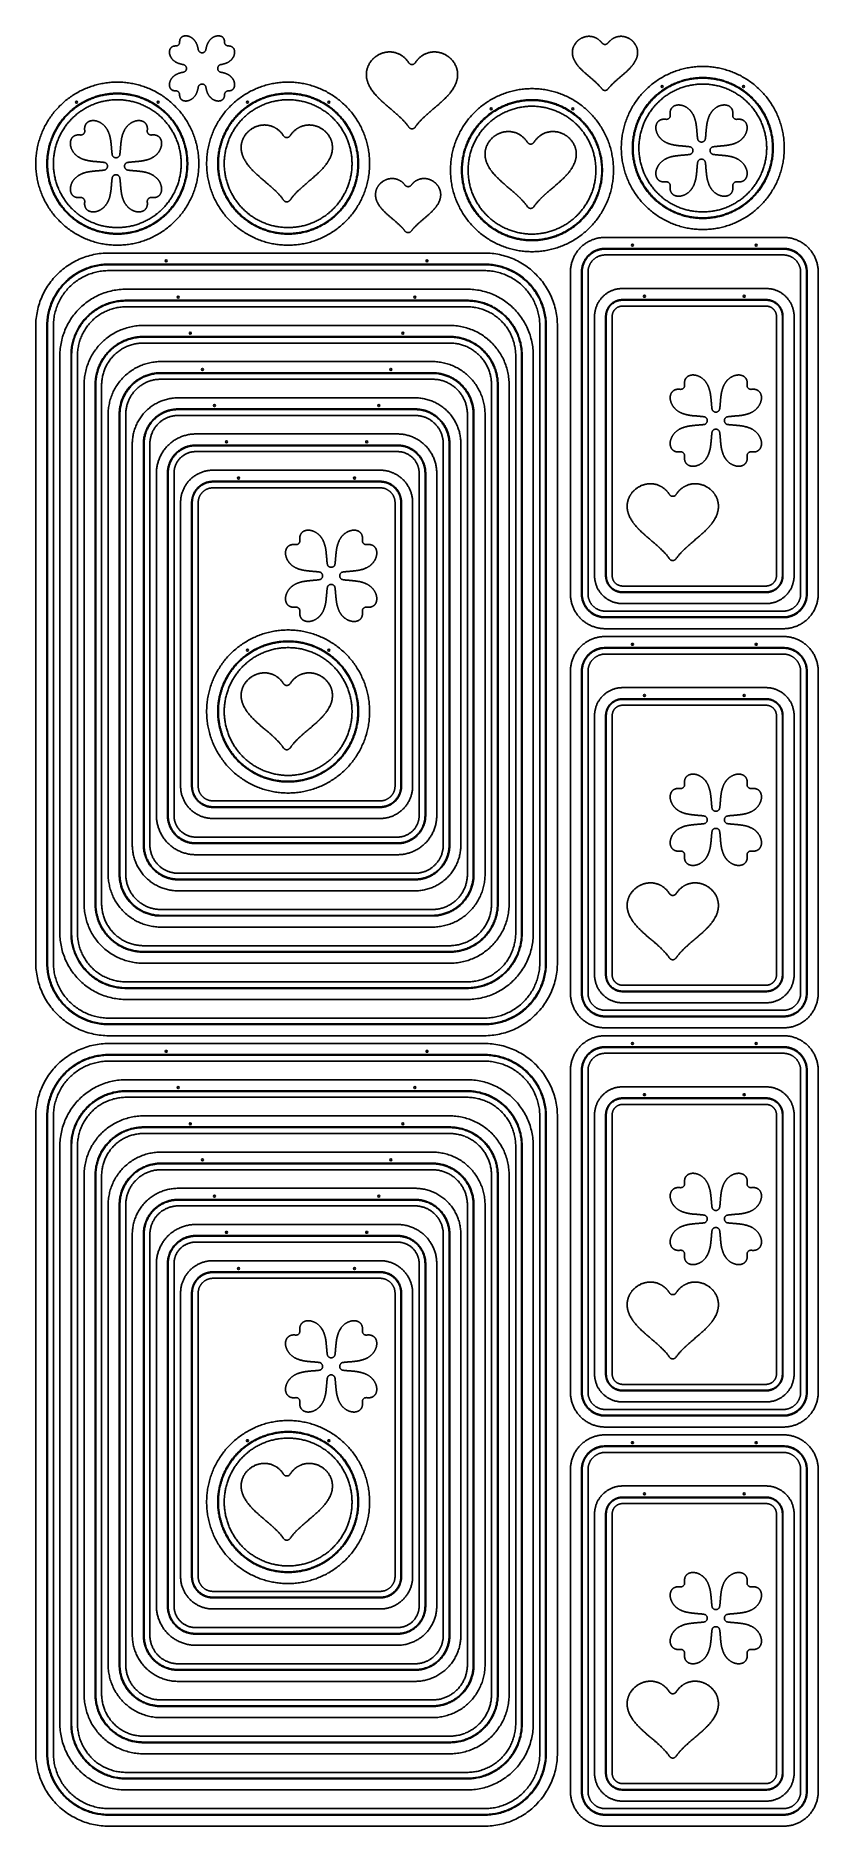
# Model space of a CAD drawing. Header units: metres. Extents: x 10 to 1210, y 10 to 2755.
import ezdxf

# ---------------------------------------------------------------- set-up
doc = ezdxf.new("R2010")
doc.units = ezdxf.units.M
for name, color, linetype in [('ACIKLIK', 5, 'Continuous'), ('ASKI_DELIK', 6, 'Continuous'), ('CAM_SABLON', 4, 'Continuous'), ('DIS_KENAR_V91_Z3', 1, 'Continuous'), ('LAMBA_T4_Z4', 3, 'Continuous')]:
    doc.layers.add(name, color=color, linetype=linetype)

msp = doc.modelspace()

# ---------------------------------------------------------------- linework, layer by layer
at = {"layer": 'ACIKLIK'}
for points in [[(1131, 2583), (1131, 2581.3), (1130.9, 2579.6), (1130.9, 2577.9), (1130.8, 2576.2), (1130.6, 2574.5), (1130.5, 2572.8), (1130.3, 2571.1), (1130, 2569.4), (1129.8, 2567.7), (1129.5, 2566), (1129.2, 2564.3), (1128.9, 2562.6), (1128.5, 2561), (1128.1, 2559.3), (1127.7, 2557.6), (1127.2, 2556), (1126.7, 2554.3), (1126.2, 2552.7), (1125.7, 2551.1), (1125.1, 2549.5), (1124.5, 2547.9), (1123.9, 2546.3), (1123.2, 2544.7), (1122.5, 2543.1), (1121.8, 2541.6), (1121.1, 2540), (1120.3, 2538.5), (1119.5, 2537), (1118.7, 2535.5), (1117.9, 2534), (1117, 2532.5), (1116.1, 2531.1), (1115.2, 2529.6), (1114.2, 2528.2), (1113.3, 2526.8), (1112.3, 2525.4), (1111.3, 2524), (1110.2, 2522.7), (1109.2, 2521.3), (1108.1, 2520), (1107, 2518.7), (1105.8, 2517.4), (1104.7, 2516.2), (1103.5, 2514.9), (1102.3, 2513.7), (1101.1, 2512.5), (1099.8, 2511.3), (1098.6, 2510.2), (1097.3, 2509), (1096, 2507.9), (1094.7, 2506.8), (1093.3, 2505.8), (1092, 2504.7), (1090.6, 2503.7), (1089.2, 2502.7), (1087.8, 2501.8), (1086.4, 2500.8), (1084.9, 2499.9), (1083.5, 2499), (1082, 2498.1), (1080.5, 2497.3), (1079, 2496.5), (1077.5, 2495.7), (1076, 2494.9), (1074.4, 2494.2), (1072.9, 2493.5), (1071.3, 2492.8), (1069.7, 2492.1), (1068.1, 2491.5), (1066.5, 2490.9), (1064.9, 2490.3), (1063.3, 2489.8), (1061.7, 2489.3), (1060, 2488.8), (1058.4, 2488.3), (1056.7, 2487.9), (1055, 2487.5), (1053.4, 2487.1), (1051.7, 2486.8), (1050, 2486.5), (1048.3, 2486.2), (1046.6, 2486), (1044.9, 2485.7), (1043.2, 2485.5), (1041.5, 2485.4), (1039.8, 2485.2), (1038.1, 2485.1), (1036.4, 2485.1), (1034.7, 2485), (1033, 2485), (1031.3, 2485), (1029.6, 2485.1), (1027.9, 2485.1), (1026.2, 2485.2), (1024.5, 2485.4), (1022.8, 2485.5), (1021.1, 2485.7), (1019.4, 2486), (1017.7, 2486.2), (1016, 2486.5), (1014.3, 2486.8), (1012.6, 2487.1), (1011, 2487.5), (1009.3, 2487.9), (1007.6, 2488.3), (1006, 2488.8), (1004.3, 2489.3), (1002.7, 2489.8), (1001.1, 2490.3), (999.5, 2490.9), (997.9, 2491.5), (996.3, 2492.1), (994.7, 2492.8), (993.1, 2493.5), (991.6, 2494.2), (990, 2494.9), (988.5, 2495.7), (987, 2496.5), (985.5, 2497.3), (984, 2498.1), (982.5, 2499), (981.1, 2499.9), (979.6, 2500.8), (978.2, 2501.8), (976.8, 2502.7), (975.4, 2503.7), (974, 2504.7), (972.7, 2505.8), (971.3, 2506.8), (970, 2507.9), (968.7, 2509), (967.4, 2510.2), (966.2, 2511.3), (964.9, 2512.5), (963.7, 2513.7), (962.5, 2514.9), (961.3, 2516.2), (960.2, 2517.4), (959, 2518.7), (957.9, 2520), (956.8, 2521.3), (955.8, 2522.7), (954.7, 2524), (953.7, 2525.4), (952.7, 2526.8), (951.8, 2528.2), (950.8, 2529.6), (949.9, 2531.1), (949, 2532.5), (948.1, 2534), (947.3, 2535.5), (946.5, 2537), (945.7, 2538.5), (944.9, 2540), (944.2, 2541.6), (943.5, 2543.1), (942.8, 2544.7), (942.1, 2546.3), (941.5, 2547.9), (940.9, 2549.5), (940.3, 2551.1), (939.8, 2552.7), (939.3, 2554.3), (938.8, 2556), (938.3, 2557.6), (937.9, 2559.3), (937.5, 2561), (937.1, 2562.6), (936.8, 2564.3), (936.5, 2566), (936.2, 2567.7), (936, 2569.4), (935.7, 2571.1), (935.5, 2572.8), (935.4, 2574.5), (935.2, 2576.2), (935.1, 2577.9), (935.1, 2579.6), (935, 2581.3), (935, 2583), (935, 2584.7), (935.1, 2586.4), (935.1, 2588.1), (935.2, 2589.8), (935.4, 2591.5), (935.5, 2593.2), (935.7, 2594.9), (936, 2596.6), (936.2, 2598.3), (936.5, 2600), (936.8, 2601.7), (937.1, 2603.4), (937.5, 2605), (937.9, 2606.7), (938.3, 2608.4), (938.8, 2610), (939.3, 2611.7), (939.8, 2613.3), (940.3, 2614.9), (940.9, 2616.5), (941.5, 2618.1), (942.1, 2619.7), (942.8, 2621.3), (943.5, 2622.9), (944.2, 2624.4), (944.9, 2626), (945.7, 2627.5), (946.5, 2629), (947.3, 2630.5), (948.1, 2632), (949, 2633.5), (949.9, 2634.9), (950.8, 2636.4), (951.8, 2637.8), (952.7, 2639.2), (953.7, 2640.6), (954.7, 2642), (955.8, 2643.3), (956.8, 2644.7), (957.9, 2646), (959, 2647.3), (960.2, 2648.6), (961.3, 2649.8), (962.5, 2651.1), (963.7, 2652.3), (964.9, 2653.5), (966.2, 2654.7), (967.4, 2655.8), (968.7, 2657), (970, 2658.1), (971.3, 2659.2), (972.7, 2660.2), (974, 2661.3), (975.4, 2662.3), (976.8, 2663.3), (978.2, 2664.2), (979.6, 2665.2), (981.1, 2666.1), (982.5, 2667), (984, 2667.9), (985.5, 2668.7), (987, 2669.5), (988.5, 2670.3), (990, 2671.1), (991.6, 2671.8), (993.1, 2672.5), (994.7, 2673.2), (996.3, 2673.9), (997.9, 2674.5), (999.5, 2675.1), (1001.1, 2675.7), (1002.7, 2676.2), (1004.3, 2676.7), (1006, 2677.2), (1007.6, 2677.7), (1009.3, 2678.1), (1011, 2678.5), (1012.6, 2678.9), (1014.3, 2679.2), (1016, 2679.5), (1017.7, 2679.8), (1019.4, 2680), (1021.1, 2680.3), (1022.8, 2680.5), (1024.5, 2680.6), (1026.2, 2680.8), (1027.9, 2680.9), (1029.6, 2680.9), (1031.3, 2681), (1033, 2681), (1034.7, 2681), (1036.4, 2680.9), (1038.1, 2680.9), (1039.8, 2680.8), (1041.5, 2680.6), (1043.2, 2680.5), (1044.9, 2680.3), (1046.6, 2680), (1048.3, 2679.8), (1050, 2679.5), (1051.7, 2679.2), (1053.4, 2678.9), (1055, 2678.5), (1056.7, 2678.1), (1058.4, 2677.7), (1060, 2677.2), (1061.7, 2676.7), (1063.3, 2676.2), (1064.9, 2675.7), (1066.5, 2675.1), (1068.1, 2674.5), (1069.7, 2673.9), (1071.3, 2673.2), (1072.9, 2672.5), (1074.4, 2671.8), (1076, 2671.1), (1077.5, 2670.3), (1079, 2669.5), (1080.5, 2668.7), (1082, 2667.9), (1083.5, 2667), (1084.9, 2666.1), (1086.4, 2665.2), (1087.8, 2664.2), (1089.2, 2663.3), (1090.6, 2662.3), (1092, 2661.3), (1093.3, 2660.2), (1094.7, 2659.2), (1096, 2658.1), (1097.3, 2657), (1098.6, 2655.8), (1099.8, 2654.7), (1101.1, 2653.5), (1102.3, 2652.3), (1103.5, 2651.1), (1104.7, 2649.8), (1105.8, 2648.6), (1107, 2647.3), (1108.1, 2646), (1109.2, 2644.7), (1110.2, 2643.3), (1111.3, 2642), (1112.3, 2640.6), (1113.3, 2639.2), (1114.2, 2637.8), (1115.2, 2636.4), (1116.1, 2634.9), (1117, 2633.5), (1117.9, 2632), (1118.7, 2630.5), (1119.5, 2629), (1120.3, 2627.5), (1121.1, 2626), (1121.8, 2624.4), (1122.5, 2622.9), (1123.2, 2621.3), (1123.9, 2619.7), (1124.5, 2618.1), (1125.1, 2616.5), (1125.7, 2614.9), (1126.2, 2613.3), (1126.7, 2611.7), (1127.2, 2610), (1127.7, 2608.4), (1128.1, 2606.7), (1128.5, 2605), (1128.9, 2603.4), (1129.2, 2601.7), (1129.5, 2600), (1129.8, 2598.3), (1130, 2596.6), (1130.3, 2594.9), (1130.5, 2593.2), (1130.6, 2591.5), (1130.8, 2589.8), (1130.9, 2588.1), (1130.9, 2586.4), (1131, 2584.7), (1131, 2583)], [(233, 2559), (233, 2557.3), (232.9, 2555.6), (232.9, 2553.9), (232.8, 2552.2), (232.6, 2550.5), (232.5, 2548.8), (232.3, 2547.1), (232, 2545.4), (231.8, 2543.7), (231.5, 2542), (231.2, 2540.3), (230.9, 2538.6), (230.5, 2537), (230.1, 2535.3), (229.7, 2533.6), (229.2, 2532), (228.7, 2530.3), (228.2, 2528.7), (227.7, 2527.1), (227.1, 2525.5), (226.5, 2523.9), (225.9, 2522.3), (225.2, 2520.7), (224.5, 2519.1), (223.8, 2517.6), (223.1, 2516), (222.3, 2514.5), (221.5, 2513), (220.7, 2511.5), (219.9, 2510), (219, 2508.5), (218.1, 2507.1), (217.2, 2505.6), (216.2, 2504.2), (215.3, 2502.8), (214.3, 2501.4), (213.3, 2500), (212.2, 2498.7), (211.2, 2497.3), (210.1, 2496), (209, 2494.7), (207.8, 2493.4), (206.7, 2492.2), (205.5, 2490.9), (204.3, 2489.7), (203.1, 2488.5), (201.8, 2487.3), (200.6, 2486.2), (199.3, 2485), (198, 2483.9), (196.7, 2482.8), (195.3, 2481.8), (194, 2480.7), (192.6, 2479.7), (191.2, 2478.7), (189.8, 2477.8), (188.4, 2476.8), (186.9, 2475.9), (185.5, 2475), (184, 2474.1), (182.5, 2473.3), (181, 2472.5), (179.5, 2471.7), (178, 2470.9), (176.4, 2470.2), (174.9, 2469.5), (173.3, 2468.8), (171.7, 2468.1), (170.1, 2467.5), (168.5, 2466.9), (166.9, 2466.3), (165.3, 2465.8), (163.7, 2465.3), (162, 2464.8), (160.4, 2464.3), (158.7, 2463.9), (157, 2463.5), (155.4, 2463.1), (153.7, 2462.8), (152, 2462.5), (150.3, 2462.2), (148.6, 2462), (146.9, 2461.7), (145.2, 2461.5), (143.5, 2461.4), (141.8, 2461.2), (140.1, 2461.1), (138.4, 2461.1), (136.7, 2461), (135, 2461), (133.3, 2461), (131.6, 2461.1), (129.9, 2461.1), (128.2, 2461.2), (126.5, 2461.4), (124.8, 2461.5), (123.1, 2461.7), (121.4, 2462), (119.7, 2462.2), (118, 2462.5), (116.3, 2462.8), (114.6, 2463.1), (113, 2463.5), (111.3, 2463.9), (109.6, 2464.3), (108, 2464.8), (106.3, 2465.3), (104.7, 2465.8), (103.1, 2466.3), (101.5, 2466.9), (99.9, 2467.5), (98.3, 2468.1), (96.7, 2468.8), (95.1, 2469.5), (93.6, 2470.2), (92, 2470.9), (90.5, 2471.7), (89, 2472.5), (87.5, 2473.3), (86, 2474.1), (84.5, 2475), (83.1, 2475.9), (81.6, 2476.8), (80.2, 2477.8), (78.8, 2478.7), (77.4, 2479.7), (76, 2480.7), (74.7, 2481.8), (73.3, 2482.8), (72, 2483.9), (70.7, 2485), (69.4, 2486.2), (68.2, 2487.3), (66.9, 2488.5), (65.7, 2489.7), (64.5, 2490.9), (63.3, 2492.2), (62.2, 2493.4), (61, 2494.7), (59.9, 2496), (58.8, 2497.3), (57.8, 2498.7), (56.7, 2500), (55.7, 2501.4), (54.7, 2502.8), (53.8, 2504.2), (52.8, 2505.6), (51.9, 2507.1), (51, 2508.5), (50.1, 2510), (49.3, 2511.5), (48.5, 2513), (47.7, 2514.5), (46.9, 2516), (46.2, 2517.6), (45.5, 2519.1), (44.8, 2520.7), (44.1, 2522.3), (43.5, 2523.9), (42.9, 2525.5), (42.3, 2527.1), (41.8, 2528.7), (41.3, 2530.3), (40.8, 2532), (40.3, 2533.6), (39.9, 2535.3), (39.5, 2537), (39.1, 2538.6), (38.8, 2540.3), (38.5, 2542), (38.2, 2543.7), (38, 2545.4), (37.7, 2547.1), (37.5, 2548.8), (37.4, 2550.5), (37.2, 2552.2), (37.1, 2553.9), (37.1, 2555.6), (37, 2557.3), (37, 2559), (37, 2560.7), (37.1, 2562.4), (37.1, 2564.1), (37.2, 2565.8), (37.4, 2567.5), (37.5, 2569.2), (37.7, 2570.9), (38, 2572.6), (38.2, 2574.3), (38.5, 2576), (38.8, 2577.7), (39.1, 2579.4), (39.5, 2581), (39.9, 2582.7), (40.3, 2584.4), (40.8, 2586), (41.3, 2587.7), (41.8, 2589.3), (42.3, 2590.9), (42.9, 2592.5), (43.5, 2594.1), (44.1, 2595.7), (44.8, 2597.3), (45.5, 2598.9), (46.2, 2600.4), (46.9, 2602), (47.7, 2603.5), (48.5, 2605), (49.3, 2606.5), (50.1, 2608), (51, 2609.5), (51.9, 2610.9), (52.8, 2612.4), (53.8, 2613.8), (54.7, 2615.2), (55.7, 2616.6), (56.7, 2618), (57.8, 2619.3), (58.8, 2620.7), (59.9, 2622), (61, 2623.3), (62.2, 2624.6), (63.3, 2625.8), (64.5, 2627.1), (65.7, 2628.3), (66.9, 2629.5), (68.2, 2630.7), (69.4, 2631.8), (70.7, 2633), (72, 2634.1), (73.3, 2635.2), (74.7, 2636.2), (76, 2637.3), (77.4, 2638.3), (78.8, 2639.3), (80.2, 2640.2), (81.6, 2641.2), (83.1, 2642.1), (84.5, 2643), (86, 2643.9), (87.5, 2644.7), (89, 2645.5), (90.5, 2646.3), (92, 2647.1), (93.6, 2647.8), (95.1, 2648.5), (96.7, 2649.2), (98.3, 2649.9), (99.9, 2650.5), (101.5, 2651.1), (103.1, 2651.7), (104.7, 2652.2), (106.3, 2652.7), (108, 2653.2), (109.6, 2653.7), (111.3, 2654.1), (113, 2654.5), (114.6, 2654.9), (116.3, 2655.2), (118, 2655.5), (119.7, 2655.8), (121.4, 2656), (123.1, 2656.3), (124.8, 2656.5), (126.5, 2656.6), (128.2, 2656.8), (129.9, 2656.9), (131.6, 2656.9), (133.3, 2657), (135, 2657), (136.7, 2657), (138.4, 2656.9), (140.1, 2656.9), (141.8, 2656.8), (143.5, 2656.6), (145.2, 2656.5), (146.9, 2656.3), (148.6, 2656), (150.3, 2655.8), (152, 2655.5), (153.7, 2655.2), (155.4, 2654.9), (157, 2654.5), (158.7, 2654.1), (160.4, 2653.7), (162, 2653.2), (163.7, 2652.7), (165.3, 2652.2), (166.9, 2651.7), (168.5, 2651.1), (170.1, 2650.5), (171.7, 2649.9), (173.3, 2649.2), (174.9, 2648.5), (176.4, 2647.8), (178, 2647.1), (179.5, 2646.3), (181, 2645.5), (182.5, 2644.7), (184, 2643.9), (185.5, 2643), (186.9, 2642.1), (188.4, 2641.2), (189.8, 2640.2), (191.2, 2639.3), (192.6, 2638.3), (194, 2637.3), (195.3, 2636.2), (196.7, 2635.2), (198, 2634.1), (199.3, 2633), (200.6, 2631.8), (201.8, 2630.7), (203.1, 2629.5), (204.3, 2628.3), (205.5, 2627.1), (206.7, 2625.8), (207.8, 2624.6), (209, 2623.3), (210.1, 2622), (211.2, 2620.7), (212.2, 2619.3), (213.3, 2618), (214.3, 2616.6), (215.3, 2615.2), (216.2, 2613.8), (217.2, 2612.4), (218.1, 2610.9), (219, 2609.5), (219.9, 2608), (220.7, 2606.5), (221.5, 2605), (222.3, 2603.5), (223.1, 2602), (223.8, 2600.4), (224.5, 2598.9), (225.2, 2597.3), (225.9, 2595.7), (226.5, 2594.1), (227.1, 2592.5), (227.7, 2590.9), (228.2, 2589.3), (228.7, 2587.7), (229.2, 2586), (229.7, 2584.4), (230.1, 2582.7), (230.5, 2581), (230.9, 2579.4), (231.2, 2577.7), (231.5, 2576), (231.8, 2574.3), (232, 2572.6), (232.3, 2570.9), (232.5, 2569.2), (232.6, 2567.5), (232.8, 2565.8), (232.9, 2564.1), (232.9, 2562.4), (233, 2560.7), (233, 2559)], [(495, 2559), (495, 2557.3), (494.9, 2555.6), (494.9, 2553.9), (494.8, 2552.2), (494.6, 2550.5), (494.5, 2548.8), (494.3, 2547.1), (494, 2545.4), (493.8, 2543.7), (493.5, 2542), (493.2, 2540.3), (492.9, 2538.6), (492.5, 2537), (492.1, 2535.3), (491.7, 2533.6), (491.2, 2532), (490.7, 2530.3), (490.2, 2528.7), (489.7, 2527.1), (489.1, 2525.5), (488.5, 2523.9), (487.9, 2522.3), (487.2, 2520.7), (486.5, 2519.1), (485.8, 2517.6), (485.1, 2516), (484.3, 2514.5), (483.5, 2513), (482.7, 2511.5), (481.9, 2510), (481, 2508.5), (480.1, 2507.1), (479.2, 2505.6), (478.2, 2504.2), (477.3, 2502.8), (476.3, 2501.4), (475.3, 2500), (474.2, 2498.7), (473.2, 2497.3), (472.1, 2496), (471, 2494.7), (469.8, 2493.4), (468.7, 2492.2), (467.5, 2490.9), (466.3, 2489.7), (465.1, 2488.5), (463.8, 2487.3), (462.6, 2486.2), (461.3, 2485), (460, 2483.9), (458.7, 2482.8), (457.3, 2481.8), (456, 2480.7), (454.6, 2479.7), (453.2, 2478.7), (451.8, 2477.8), (450.4, 2476.8), (448.9, 2475.9), (447.5, 2475), (446, 2474.1), (444.5, 2473.3), (443, 2472.5), (441.5, 2471.7), (440, 2470.9), (438.4, 2470.2), (436.9, 2469.5), (435.3, 2468.8), (433.7, 2468.1), (432.1, 2467.5), (430.5, 2466.9), (428.9, 2466.3), (427.3, 2465.8), (425.7, 2465.3), (424, 2464.8), (422.4, 2464.3), (420.7, 2463.9), (419, 2463.5), (417.4, 2463.1), (415.7, 2462.8), (414, 2462.5), (412.3, 2462.2), (410.6, 2462), (408.9, 2461.7), (407.2, 2461.5), (405.5, 2461.4), (403.8, 2461.2), (402.1, 2461.1), (400.4, 2461.1), (398.7, 2461), (397, 2461), (395.3, 2461), (393.6, 2461.1), (391.9, 2461.1), (390.2, 2461.2), (388.5, 2461.4), (386.8, 2461.5), (385.1, 2461.7), (383.4, 2462), (381.7, 2462.2), (380, 2462.5), (378.3, 2462.8), (376.6, 2463.1), (375, 2463.5), (373.3, 2463.9), (371.6, 2464.3), (370, 2464.8), (368.3, 2465.3), (366.7, 2465.8), (365.1, 2466.3), (363.5, 2466.9), (361.9, 2467.5), (360.3, 2468.1), (358.7, 2468.8), (357.1, 2469.5), (355.6, 2470.2), (354, 2470.9), (352.5, 2471.7), (351, 2472.5), (349.5, 2473.3), (348, 2474.1), (346.5, 2475), (345.1, 2475.9), (343.6, 2476.8), (342.2, 2477.8), (340.8, 2478.7), (339.4, 2479.7), (338, 2480.7), (336.7, 2481.8), (335.3, 2482.8), (334, 2483.9), (332.7, 2485), (331.4, 2486.2), (330.2, 2487.3), (328.9, 2488.5), (327.7, 2489.7), (326.5, 2490.9), (325.3, 2492.2), (324.2, 2493.4), (323, 2494.7), (321.9, 2496), (320.8, 2497.3), (319.8, 2498.7), (318.7, 2500), (317.7, 2501.4), (316.7, 2502.8), (315.8, 2504.2), (314.8, 2505.6), (313.9, 2507.1), (313, 2508.5), (312.1, 2510), (311.3, 2511.5), (310.5, 2513), (309.7, 2514.5), (308.9, 2516), (308.2, 2517.6), (307.5, 2519.1), (306.8, 2520.7), (306.1, 2522.3), (305.5, 2523.9), (304.9, 2525.5), (304.3, 2527.1), (303.8, 2528.7), (303.3, 2530.3), (302.8, 2532), (302.3, 2533.6), (301.9, 2535.3), (301.5, 2537), (301.1, 2538.6), (300.8, 2540.3), (300.5, 2542), (300.2, 2543.7), (300, 2545.4), (299.7, 2547.1), (299.5, 2548.8), (299.4, 2550.5), (299.2, 2552.2), (299.1, 2553.9), (299.1, 2555.6), (299, 2557.3), (299, 2559), (299, 2560.7), (299.1, 2562.4), (299.1, 2564.1), (299.2, 2565.8), (299.4, 2567.5), (299.5, 2569.2), (299.7, 2570.9), (300, 2572.6), (300.2, 2574.3), (300.5, 2576), (300.8, 2577.7), (301.1, 2579.4), (301.5, 2581), (301.9, 2582.7), (302.3, 2584.4), (302.8, 2586), (303.3, 2587.7), (303.8, 2589.3), (304.3, 2590.9), (304.9, 2592.5), (305.5, 2594.1), (306.1, 2595.7), (306.8, 2597.3), (307.5, 2598.9), (308.2, 2600.4), (308.9, 2602), (309.7, 2603.5), (310.5, 2605), (311.3, 2606.5), (312.1, 2608), (313, 2609.5), (313.9, 2610.9), (314.8, 2612.4), (315.8, 2613.8), (316.7, 2615.2), (317.7, 2616.6), (318.7, 2618), (319.8, 2619.3), (320.8, 2620.7), (321.9, 2622), (323, 2623.3), (324.2, 2624.6), (325.3, 2625.8), (326.5, 2627.1), (327.7, 2628.3), (328.9, 2629.5), (330.2, 2630.7), (331.4, 2631.8), (332.7, 2633), (334, 2634.1), (335.3, 2635.2), (336.7, 2636.2), (338, 2637.3), (339.4, 2638.3), (340.8, 2639.3), (342.2, 2640.2), (343.6, 2641.2), (345.1, 2642.1), (346.5, 2643), (348, 2643.9), (349.5, 2644.7), (351, 2645.5), (352.5, 2646.3), (354, 2647.1), (355.6, 2647.8), (357.1, 2648.5), (358.7, 2649.2), (360.3, 2649.9), (361.9, 2650.5), (363.5, 2651.1), (365.1, 2651.7), (366.7, 2652.2), (368.3, 2652.7), (370, 2653.2), (371.6, 2653.7), (373.3, 2654.1), (375, 2654.5), (376.6, 2654.9), (378.3, 2655.2), (380, 2655.5), (381.7, 2655.8), (383.4, 2656), (385.1, 2656.3), (386.8, 2656.5), (388.5, 2656.6), (390.2, 2656.8), (391.9, 2656.9), (393.6, 2656.9), (395.3, 2657), (397, 2657), (398.7, 2657), (400.4, 2656.9), (402.1, 2656.9), (403.8, 2656.8), (405.5, 2656.6), (407.2, 2656.5), (408.9, 2656.3), (410.6, 2656), (412.3, 2655.8), (414, 2655.5), (415.7, 2655.2), (417.4, 2654.9), (419, 2654.5), (420.7, 2654.1), (422.4, 2653.7), (424, 2653.2), (425.7, 2652.7), (427.3, 2652.2), (428.9, 2651.7), (430.5, 2651.1), (432.1, 2650.5), (433.7, 2649.9), (435.3, 2649.2), (436.9, 2648.5), (438.4, 2647.8), (440, 2647.1), (441.5, 2646.3), (443, 2645.5), (444.5, 2644.7), (446, 2643.9), (447.5, 2643), (448.9, 2642.1), (450.4, 2641.2), (451.8, 2640.2), (453.2, 2639.3), (454.6, 2638.3), (456, 2637.3), (457.3, 2636.2), (458.7, 2635.2), (460, 2634.1), (461.3, 2633), (462.6, 2631.8), (463.8, 2630.7), (465.1, 2629.5), (466.3, 2628.3), (467.5, 2627.1), (468.7, 2625.8), (469.8, 2624.6), (471, 2623.3), (472.1, 2622), (473.2, 2620.7), (474.2, 2619.3), (475.3, 2618), (476.3, 2616.6), (477.3, 2615.2), (478.2, 2613.8), (479.2, 2612.4), (480.1, 2610.9), (481, 2609.5), (481.9, 2608), (482.7, 2606.5), (483.5, 2605), (484.3, 2603.5), (485.1, 2602), (485.8, 2600.4), (486.5, 2598.9), (487.2, 2597.3), (487.9, 2595.7), (488.5, 2594.1), (489.1, 2592.5), (489.7, 2590.9), (490.2, 2589.3), (490.7, 2587.7), (491.2, 2586), (491.7, 2584.4), (492.1, 2582.7), (492.5, 2581), (492.9, 2579.4), (493.2, 2577.7), (493.5, 2576), (493.8, 2574.3), (494, 2572.6), (494.3, 2570.9), (494.5, 2569.2), (494.6, 2567.5), (494.8, 2565.8), (494.9, 2564.1), (494.9, 2562.4), (495, 2560.7), (495, 2559)], [(869, 2549), (869, 2547.3), (868.9, 2545.6), (868.9, 2543.9), (868.8, 2542.2), (868.6, 2540.5), (868.5, 2538.8), (868.3, 2537.1), (868, 2535.4), (867.8, 2533.7), (867.5, 2532), (867.2, 2530.3), (866.9, 2528.6), (866.5, 2527), (866.1, 2525.3), (865.7, 2523.6), (865.2, 2522), (864.7, 2520.3), (864.2, 2518.7), (863.7, 2517.1), (863.1, 2515.5), (862.5, 2513.9), (861.9, 2512.3), (861.2, 2510.7), (860.5, 2509.1), (859.8, 2507.6), (859.1, 2506), (858.3, 2504.5), (857.5, 2503), (856.7, 2501.5), (855.9, 2500), (855, 2498.5), (854.1, 2497.1), (853.2, 2495.6), (852.2, 2494.2), (851.3, 2492.8), (850.3, 2491.4), (849.3, 2490), (848.2, 2488.7), (847.2, 2487.3), (846.1, 2486), (845, 2484.7), (843.8, 2483.4), (842.7, 2482.2), (841.5, 2480.9), (840.3, 2479.7), (839.1, 2478.5), (837.8, 2477.3), (836.6, 2476.2), (835.3, 2475), (834, 2473.9), (832.7, 2472.8), (831.3, 2471.8), (830, 2470.7), (828.6, 2469.7), (827.2, 2468.7), (825.8, 2467.8), (824.4, 2466.8), (822.9, 2465.9), (821.5, 2465), (820, 2464.1), (818.5, 2463.3), (817, 2462.5), (815.5, 2461.7), (814, 2460.9), (812.4, 2460.2), (810.9, 2459.5), (809.3, 2458.8), (807.7, 2458.1), (806.1, 2457.5), (804.5, 2456.9), (802.9, 2456.3), (801.3, 2455.8), (799.7, 2455.3), (798, 2454.8), (796.4, 2454.3), (794.7, 2453.9), (793, 2453.5), (791.4, 2453.1), (789.7, 2452.8), (788, 2452.5), (786.3, 2452.2), (784.6, 2452), (782.9, 2451.7), (781.2, 2451.5), (779.5, 2451.4), (777.8, 2451.2), (776.1, 2451.1), (774.4, 2451.1), (772.7, 2451), (771, 2451), (769.3, 2451), (767.6, 2451.1), (765.9, 2451.1), (764.2, 2451.2), (762.5, 2451.4), (760.8, 2451.5), (759.1, 2451.7), (757.4, 2452), (755.7, 2452.2), (754, 2452.5), (752.3, 2452.8), (750.6, 2453.1), (749, 2453.5), (747.3, 2453.9), (745.6, 2454.3), (744, 2454.8), (742.3, 2455.3), (740.7, 2455.8), (739.1, 2456.3), (737.5, 2456.9), (735.9, 2457.5), (734.3, 2458.1), (732.7, 2458.8), (731.1, 2459.5), (729.6, 2460.2), (728, 2460.9), (726.5, 2461.7), (725, 2462.5), (723.5, 2463.3), (722, 2464.1), (720.5, 2465), (719.1, 2465.9), (717.6, 2466.8), (716.2, 2467.8), (714.8, 2468.7), (713.4, 2469.7), (712, 2470.7), (710.7, 2471.8), (709.3, 2472.8), (708, 2473.9), (706.7, 2475), (705.4, 2476.2), (704.2, 2477.3), (702.9, 2478.5), (701.7, 2479.7), (700.5, 2480.9), (699.3, 2482.2), (698.2, 2483.4), (697, 2484.7), (695.9, 2486), (694.8, 2487.3), (693.8, 2488.7), (692.7, 2490), (691.7, 2491.4), (690.7, 2492.8), (689.8, 2494.2), (688.8, 2495.6), (687.9, 2497.1), (687, 2498.5), (686.1, 2500), (685.3, 2501.5), (684.5, 2503), (683.7, 2504.5), (682.9, 2506), (682.2, 2507.6), (681.5, 2509.1), (680.8, 2510.7), (680.1, 2512.3), (679.5, 2513.9), (678.9, 2515.5), (678.3, 2517.1), (677.8, 2518.7), (677.3, 2520.3), (676.8, 2522), (676.3, 2523.6), (675.9, 2525.3), (675.5, 2527), (675.1, 2528.6), (674.8, 2530.3), (674.5, 2532), (674.2, 2533.7), (674, 2535.4), (673.7, 2537.1), (673.5, 2538.8), (673.4, 2540.5), (673.2, 2542.2), (673.1, 2543.9), (673.1, 2545.6), (673, 2547.3), (673, 2549), (673, 2550.7), (673.1, 2552.4), (673.1, 2554.1), (673.2, 2555.8), (673.4, 2557.5), (673.5, 2559.2), (673.7, 2560.9), (674, 2562.6), (674.2, 2564.3), (674.5, 2566), (674.8, 2567.7), (675.1, 2569.4), (675.5, 2571), (675.9, 2572.7), (676.3, 2574.4), (676.8, 2576), (677.3, 2577.7), (677.8, 2579.3), (678.3, 2580.9), (678.9, 2582.5), (679.5, 2584.1), (680.1, 2585.7), (680.8, 2587.3), (681.5, 2588.9), (682.2, 2590.4), (682.9, 2592), (683.7, 2593.5), (684.5, 2595), (685.3, 2596.5), (686.1, 2598), (687, 2599.5), (687.9, 2600.9), (688.8, 2602.4), (689.8, 2603.8), (690.7, 2605.2), (691.7, 2606.6), (692.7, 2608), (693.8, 2609.3), (694.8, 2610.7), (695.9, 2612), (697, 2613.3), (698.2, 2614.6), (699.3, 2615.8), (700.5, 2617.1), (701.7, 2618.3), (702.9, 2619.5), (704.2, 2620.7), (705.4, 2621.8), (706.7, 2623), (708, 2624.1), (709.3, 2625.2), (710.7, 2626.2), (712, 2627.3), (713.4, 2628.3), (714.8, 2629.3), (716.2, 2630.2), (717.6, 2631.2), (719.1, 2632.1), (720.5, 2633), (722, 2633.9), (723.5, 2634.7), (725, 2635.5), (726.5, 2636.3), (728, 2637.1), (729.6, 2637.8), (731.1, 2638.5), (732.7, 2639.2), (734.3, 2639.9), (735.9, 2640.5), (737.5, 2641.1), (739.1, 2641.7), (740.7, 2642.2), (742.3, 2642.7), (744, 2643.2), (745.6, 2643.7), (747.3, 2644.1), (749, 2644.5), (750.6, 2644.9), (752.3, 2645.2), (754, 2645.5), (755.7, 2645.8), (757.4, 2646), (759.1, 2646.3), (760.8, 2646.5), (762.5, 2646.6), (764.2, 2646.8), (765.9, 2646.9), (767.6, 2646.9), (769.3, 2647), (771, 2647), (772.7, 2647), (774.4, 2646.9), (776.1, 2646.9), (777.8, 2646.8), (779.5, 2646.6), (781.2, 2646.5), (782.9, 2646.3), (784.6, 2646), (786.3, 2645.8), (788, 2645.5), (789.7, 2645.2), (791.4, 2644.9), (793, 2644.5), (794.7, 2644.1), (796.4, 2643.7), (798, 2643.2), (799.7, 2642.7), (801.3, 2642.2), (802.9, 2641.7), (804.5, 2641.1), (806.1, 2640.5), (807.7, 2639.9), (809.3, 2639.2), (810.9, 2638.5), (812.4, 2637.8), (814, 2637.1), (815.5, 2636.3), (817, 2635.5), (818.5, 2634.7), (820, 2633.9), (821.5, 2633), (822.9, 2632.1), (824.4, 2631.2), (825.8, 2630.2), (827.2, 2629.3), (828.6, 2628.3), (830, 2627.3), (831.3, 2626.2), (832.7, 2625.2), (834, 2624.1), (835.3, 2623), (836.6, 2621.8), (837.8, 2620.7), (839.1, 2619.5), (840.3, 2618.3), (841.5, 2617.1), (842.7, 2615.8), (843.8, 2614.6), (845, 2613.3), (846.1, 2612), (847.2, 2610.7), (848.2, 2609.3), (849.3, 2608), (850.3, 2606.6), (851.3, 2605.2), (852.2, 2603.8), (853.2, 2602.4), (854.1, 2600.9), (855, 2599.5), (855.9, 2598), (856.7, 2596.5), (857.5, 2595), (858.3, 2593.5), (859.1, 2592), (859.8, 2590.4), (860.5, 2588.9), (861.2, 2587.3), (861.9, 2585.7), (862.5, 2584.1), (863.1, 2582.5), (863.7, 2580.9), (864.2, 2579.3), (864.7, 2577.7), (865.2, 2576), (865.7, 2574.4), (866.1, 2572.7), (866.5, 2571), (866.9, 2569.4), (867.2, 2567.7), (867.5, 2566), (867.8, 2564.3), (868, 2562.6), (868.3, 2560.9), (868.5, 2559.2), (868.6, 2557.5), (868.8, 2555.8), (868.9, 2554.1), (868.9, 2552.4), (869, 2550.7), (869, 2549)], [(1156.6, 1873), (883.4, 1873), (882.5, 1873), (881.8, 1873), (881.1, 1873.1), (880.5, 1873.1), (879.8, 1873.2), (879.1, 1873.3), (878.4, 1873.4), (877.8, 1873.6), (877.1, 1873.7), (876.4, 1873.9), (875.8, 1874.1), (875.1, 1874.3), (874.5, 1874.5), (873.8, 1874.7), (873.2, 1875), (872.5, 1875.3), (871.9, 1875.6), (871.3, 1875.9), (870.7, 1876.2), (870.1, 1876.5), (869.5, 1876.9), (868.9, 1877.2), (868.4, 1877.6), (867.8, 1878), (867.3, 1878.4), (866.7, 1878.8), (866.2, 1879.3), (865.7, 1879.7), (865.2, 1880.2), (864.7, 1880.7), (864.2, 1881.2), (863.7, 1881.7), (863.3, 1882.2), (862.8, 1882.7), (862.4, 1883.3), (862, 1883.8), (861.6, 1884.4), (861.2, 1884.9), (860.9, 1885.5), (860.5, 1886.1), (860.2, 1886.7), (859.9, 1887.3), (859.6, 1887.9), (859.3, 1888.5), (859, 1889.2), (858.7, 1889.8), (858.5, 1890.5), (858.3, 1891.1), (858.1, 1891.8), (857.9, 1892.4), (857.7, 1893.1), (857.6, 1893.8), (857.4, 1894.4), (857.3, 1895.1), (857.2, 1895.8), (857.1, 1896.5), (857.1, 1897.1), (857, 1897.8), (857, 1898.5), (857, 1899.4), (857, 2392.6), (857, 2393.5), (857, 2394.2), (857.1, 2394.9), (857.1, 2395.5), (857.2, 2396.2), (857.3, 2396.9), (857.4, 2397.6), (857.6, 2398.2), (857.7, 2398.9), (857.9, 2399.6), (858.1, 2400.2), (858.3, 2400.9), (858.5, 2401.5), (858.7, 2402.2), (859, 2402.8), (859.3, 2403.5), (859.6, 2404.1), (859.9, 2404.7), (860.2, 2405.3), (860.5, 2405.9), (860.9, 2406.5), (861.2, 2407.1), (861.6, 2407.6), (862, 2408.2), (862.4, 2408.7), (862.8, 2409.3), (863.3, 2409.8), (863.7, 2410.3), (864.2, 2410.8), (864.7, 2411.3), (865.2, 2411.8), (865.7, 2412.3), (866.2, 2412.7), (866.7, 2413.2), (867.3, 2413.6), (867.8, 2414), (868.4, 2414.4), (868.9, 2414.8), (869.5, 2415.1), (870.1, 2415.5), (870.7, 2415.8), (871.3, 2416.1), (871.9, 2416.4), (872.5, 2416.7), (873.2, 2417), (873.8, 2417.3), (874.5, 2417.5), (875.1, 2417.7), (875.8, 2417.9), (876.4, 2418.1), (877.1, 2418.3), (877.8, 2418.4), (878.4, 2418.6), (879.1, 2418.7), (879.8, 2418.8), (880.5, 2418.9), (881.1, 2418.9), (881.8, 2419), (882.5, 2419), (883.4, 2419), (1156.6, 2419), (1157.5, 2419), (1158.2, 2419), (1158.9, 2418.9), (1159.5, 2418.9), (1160.2, 2418.8), (1160.9, 2418.7), (1161.6, 2418.6), (1162.2, 2418.4), (1162.9, 2418.3), (1163.6, 2418.1), (1164.2, 2417.9), (1164.9, 2417.7), (1165.5, 2417.5), (1166.2, 2417.3), (1166.8, 2417), (1167.5, 2416.7), (1168.1, 2416.4), (1168.7, 2416.1), (1169.3, 2415.8), (1169.9, 2415.5), (1170.5, 2415.1), (1171.1, 2414.8), (1171.6, 2414.4), (1172.2, 2414), (1172.7, 2413.6), (1173.3, 2413.2), (1173.8, 2412.7), (1174.3, 2412.3), (1174.8, 2411.8), (1175.3, 2411.3), (1175.8, 2410.8), (1176.3, 2410.3), (1176.7, 2409.8), (1177.2, 2409.3), (1177.6, 2408.7), (1178, 2408.2), (1178.4, 2407.6), (1178.8, 2407.1), (1179.1, 2406.5), (1179.5, 2405.9), (1179.8, 2405.3), (1180.1, 2404.7), (1180.4, 2404.1), (1180.7, 2403.5), (1181, 2402.8), (1181.3, 2402.2), (1181.5, 2401.5), (1181.7, 2400.9), (1181.9, 2400.2), (1182.1, 2399.6), (1182.3, 2398.9), (1182.4, 2398.2), (1182.6, 2397.6), (1182.7, 2396.9), (1182.8, 2396.2), (1182.9, 2395.5), (1182.9, 2394.9), (1183, 2394.2), (1183, 2393.5), (1183, 2392.6), (1183, 1899.4), (1183, 1898.5), (1183, 1897.8), (1182.9, 1897.1), (1182.9, 1896.5), (1182.8, 1895.8), (1182.7, 1895.1), (1182.6, 1894.4), (1182.4, 1893.8), (1182.3, 1893.1), (1182.1, 1892.4), (1181.9, 1891.8), (1181.7, 1891.1), (1181.5, 1890.5), (1181.3, 1889.8), (1181, 1889.2), (1180.7, 1888.5), (1180.4, 1887.9), (1180.1, 1887.3), (1179.8, 1886.7), (1179.5, 1886.1), (1179.1, 1885.5), (1178.8, 1884.9), (1178.4, 1884.4), (1178, 1883.8), (1177.6, 1883.3), (1177.2, 1882.7), (1176.7, 1882.2), (1176.3, 1881.7), (1175.8, 1881.2), (1175.3, 1880.7), (1174.8, 1880.2), (1174.3, 1879.7), (1173.8, 1879.3), (1173.3, 1878.8), (1172.7, 1878.4), (1172.2, 1878), (1171.6, 1877.6), (1171.1, 1877.2), (1170.5, 1876.9), (1169.9, 1876.5), (1169.3, 1876.2), (1168.7, 1875.9), (1168.1, 1875.6), (1167.5, 1875.3), (1166.8, 1875), (1166.2, 1874.7), (1165.5, 1874.5), (1164.9, 1874.3), (1164.2, 1874.1), (1163.6, 1873.9), (1162.9, 1873.7), (1162.2, 1873.6), (1161.6, 1873.4), (1160.9, 1873.3), (1160.2, 1873.2), (1159.5, 1873.1), (1158.9, 1873.1), (1158.2, 1873), (1157.5, 1873), (1156.6, 1873)], [(697.8, 1249), (122.2, 1249), (119.8, 1249), (117.6, 1249.1), (115.3, 1249.3), (113.1, 1249.5), (110.9, 1249.7), (108.7, 1250), (106.5, 1250.4), (104.3, 1250.9), (102.2, 1251.4), (100, 1251.9), (97.9, 1252.5), (95.7, 1253.2), (93.6, 1253.9), (91.5, 1254.6), (89.5, 1255.5), (87.4, 1256.4), (85.4, 1257.3), (83.4, 1258.3), (81.4, 1259.3), (79.5, 1260.4), (77.6, 1261.5), (75.7, 1262.7), (73.9, 1264), (72, 1265.2), (70.3, 1266.6), (68.5, 1267.9), (66.8, 1269.4), (65.1, 1270.8), (63.5, 1272.3), (61.9, 1273.9), (60.3, 1275.5), (58.8, 1277.1), (57.4, 1278.8), (55.9, 1280.5), (54.6, 1282.3), (53.2, 1284), (52, 1285.9), (50.7, 1287.7), (49.5, 1289.6), (48.4, 1291.5), (47.3, 1293.4), (46.3, 1295.4), (45.3, 1297.4), (44.4, 1299.4), (43.5, 1301.5), (42.6, 1303.5), (41.9, 1305.6), (41.2, 1307.7), (40.5, 1309.9), (39.9, 1312), (39.4, 1314.2), (38.9, 1316.3), (38.4, 1318.5), (38, 1320.7), (37.7, 1322.9), (37.5, 1325.1), (37.3, 1327.3), (37.1, 1329.6), (37, 1331.8), (37, 1334.2), (37, 2309.8), (37, 2312.2), (37.1, 2314.4), (37.3, 2316.7), (37.5, 2318.9), (37.7, 2321.1), (38, 2323.3), (38.4, 2325.5), (38.9, 2327.7), (39.4, 2329.8), (39.9, 2332), (40.5, 2334.1), (41.2, 2336.3), (41.9, 2338.4), (42.6, 2340.5), (43.5, 2342.5), (44.4, 2344.6), (45.3, 2346.6), (46.3, 2348.6), (47.3, 2350.6), (48.4, 2352.5), (49.5, 2354.4), (50.7, 2356.3), (52, 2358.1), (53.2, 2360), (54.6, 2361.7), (55.9, 2363.5), (57.4, 2365.2), (58.8, 2366.9), (60.3, 2368.5), (61.9, 2370.1), (63.5, 2371.7), (65.1, 2373.2), (66.8, 2374.6), (68.5, 2376.1), (70.3, 2377.4), (72, 2378.8), (73.9, 2380), (75.7, 2381.3), (77.6, 2382.5), (79.5, 2383.6), (81.4, 2384.7), (83.4, 2385.7), (85.4, 2386.7), (87.4, 2387.6), (89.5, 2388.5), (91.5, 2389.4), (93.6, 2390.1), (95.7, 2390.8), (97.9, 2391.5), (100, 2392.1), (102.2, 2392.6), (104.3, 2393.1), (106.5, 2393.6), (108.7, 2394), (110.9, 2394.3), (113.1, 2394.5), (115.3, 2394.7), (117.6, 2394.9), (119.8, 2395), (122.2, 2395), (697.8, 2395), (700.2, 2395), (702.4, 2394.9), (704.7, 2394.7), (706.9, 2394.5), (709.1, 2394.3), (711.3, 2394), (713.5, 2393.6), (715.7, 2393.1), (717.8, 2392.6), (720, 2392.1), (722.1, 2391.5), (724.3, 2390.8), (726.4, 2390.1), (728.5, 2389.4), (730.5, 2388.5), (732.6, 2387.6), (734.6, 2386.7), (736.6, 2385.7), (738.6, 2384.7), (740.5, 2383.6), (742.4, 2382.5), (744.3, 2381.3), (746.1, 2380), (748, 2378.8), (749.7, 2377.4), (751.5, 2376.1), (753.2, 2374.6), (754.9, 2373.2), (756.5, 2371.7), (758.1, 2370.1), (759.7, 2368.5), (761.2, 2366.9), (762.6, 2365.2), (764.1, 2363.5), (765.4, 2361.7), (766.8, 2360), (768, 2358.1), (769.3, 2356.3), (770.5, 2354.4), (771.6, 2352.5), (772.7, 2350.6), (773.7, 2348.6), (774.7, 2346.6), (775.6, 2344.6), (776.5, 2342.5), (777.4, 2340.5), (778.1, 2338.4), (778.8, 2336.3), (779.5, 2334.1), (780.1, 2332), (780.6, 2329.8), (781.1, 2327.7), (781.6, 2325.5), (782, 2323.3), (782.3, 2321.1), (782.5, 2318.9), (782.7, 2316.7), (782.9, 2314.4), (783, 2312.2), (783, 2309.8), (783, 1334.2), (783, 1331.8), (782.9, 1329.6), (782.7, 1327.3), (782.5, 1325.1), (782.3, 1322.9), (782, 1320.7), (781.6, 1318.5), (781.1, 1316.3), (780.6, 1314.2), (780.1, 1312), (779.5, 1309.9), (778.8, 1307.7), (778.1, 1305.6), (777.4, 1303.5), (776.5, 1301.5), (775.6, 1299.4), (774.7, 1297.4), (773.7, 1295.4), (772.7, 1293.4), (771.6, 1291.5), (770.5, 1289.6), (769.3, 1287.7), (768, 1285.9), (766.8, 1284), (765.4, 1282.3), (764.1, 1280.5), (762.6, 1278.8), (761.2, 1277.1), (759.7, 1275.5), (758.1, 1273.9), (756.5, 1272.3), (754.9, 1270.8), (753.2, 1269.4), (751.5, 1267.9), (749.7, 1266.6), (748, 1265.2), (746.1, 1264), (744.3, 1262.7), (742.4, 1261.5), (740.5, 1260.4), (738.6, 1259.3), (736.6, 1258.3), (734.6, 1257.3), (732.6, 1256.4), (730.5, 1255.5), (728.5, 1254.6), (726.4, 1253.9), (724.3, 1253.2), (722.1, 1252.5), (720, 1251.9), (717.8, 1251.4), (715.7, 1250.9), (713.5, 1250.4), (711.3, 1250), (709.1, 1249.7), (706.9, 1249.5), (704.7, 1249.3), (702.4, 1249.1), (700.2, 1249), (697.8, 1249)], [(671.2, 1304.5), (148.8, 1304.5), (146.7, 1304.5), (144.7, 1304.6), (142.8, 1304.7), (140.8, 1304.9), (138.9, 1305.1), (137, 1305.4), (135, 1305.8), (133.1, 1306.1), (131.2, 1306.6), (129.3, 1307), (127.4, 1307.6), (125.6, 1308.2), (123.7, 1308.8), (121.9, 1309.5), (120.1, 1310.2), (118.3, 1311), (116.5, 1311.8), (114.8, 1312.6), (113, 1313.5), (111.3, 1314.5), (109.6, 1315.5), (108, 1316.5), (106.4, 1317.6), (104.8, 1318.8), (103.2, 1319.9), (101.7, 1321.1), (100.2, 1322.4), (98.7, 1323.7), (97.3, 1325), (95.9, 1326.4), (94.5, 1327.8), (93.2, 1329.2), (91.9, 1330.7), (90.6, 1332.2), (89.4, 1333.7), (88.3, 1335.3), (87.1, 1336.9), (86, 1338.5), (85, 1340.1), (84, 1341.8), (83, 1343.5), (82.1, 1345.3), (81.3, 1347), (80.5, 1348.8), (79.7, 1350.6), (79, 1352.4), (78.3, 1354.2), (77.7, 1356.1), (77.1, 1357.9), (76.5, 1359.8), (76.1, 1361.7), (75.6, 1363.6), (75.3, 1365.5), (74.9, 1367.5), (74.6, 1369.4), (74.4, 1371.3), (74.2, 1373.3), (74.1, 1375.2), (74, 1377.2), (74, 1379.3), (74, 2264.7), (74, 2266.8), (74.1, 2268.8), (74.2, 2270.7), (74.4, 2272.7), (74.6, 2274.6), (74.9, 2276.5), (75.3, 2278.5), (75.6, 2280.4), (76.1, 2282.3), (76.5, 2284.2), (77.1, 2286.1), (77.7, 2287.9), (78.3, 2289.8), (79, 2291.6), (79.7, 2293.4), (80.5, 2295.2), (81.3, 2297), (82.1, 2298.7), (83, 2300.5), (84, 2302.2), (85, 2303.9), (86, 2305.5), (87.1, 2307.1), (88.3, 2308.7), (89.4, 2310.3), (90.6, 2311.8), (91.9, 2313.3), (93.2, 2314.8), (94.5, 2316.2), (95.9, 2317.6), (97.3, 2319), (98.7, 2320.3), (100.2, 2321.6), (101.7, 2322.9), (103.2, 2324.1), (104.8, 2325.2), (106.4, 2326.4), (108, 2327.5), (109.6, 2328.5), (111.3, 2329.5), (113, 2330.5), (114.8, 2331.4), (116.5, 2332.2), (118.3, 2333), (120.1, 2333.8), (121.9, 2334.5), (123.7, 2335.2), (125.6, 2335.8), (127.4, 2336.4), (129.3, 2337), (131.2, 2337.4), (133.1, 2337.9), (135, 2338.2), (137, 2338.6), (138.9, 2338.9), (140.8, 2339.1), (142.8, 2339.3), (144.7, 2339.4), (146.7, 2339.5), (148.8, 2339.5), (671.2, 2339.5), (673.3, 2339.5), (675.3, 2339.4), (677.2, 2339.3), (679.2, 2339.1), (681.1, 2338.9), (683, 2338.6), (685, 2338.2), (686.9, 2337.9), (688.8, 2337.4), (690.7, 2337), (692.6, 2336.4), (694.4, 2335.8), (696.3, 2335.2), (698.1, 2334.5), (699.9, 2333.8), (701.7, 2333), (703.5, 2332.2), (705.2, 2331.4), (707, 2330.5), (708.7, 2329.5), (710.4, 2328.5), (712, 2327.5), (713.6, 2326.4), (715.2, 2325.2), (716.8, 2324.1), (718.3, 2322.9), (719.8, 2321.6), (721.3, 2320.3), (722.7, 2319), (724.1, 2317.6), (725.5, 2316.2), (726.8, 2314.8), (728.1, 2313.3), (729.4, 2311.8), (730.6, 2310.3), (731.7, 2308.7), (732.9, 2307.1), (734, 2305.5), (735, 2303.9), (736, 2302.2), (737, 2300.5), (737.9, 2298.7), (738.7, 2297), (739.5, 2295.2), (740.3, 2293.4), (741, 2291.6), (741.7, 2289.8), (742.3, 2287.9), (742.9, 2286.1), (743.5, 2284.2), (743.9, 2282.3), (744.4, 2280.4), (744.7, 2278.5), (745.1, 2276.5), (745.4, 2274.6), (745.6, 2272.7), (745.8, 2270.7), (745.9, 2268.8), (746, 2266.8), (746, 2264.7), (746, 1379.3), (746, 1377.2), (745.9, 1375.2), (745.8, 1373.3), (745.6, 1371.3), (745.4, 1369.4), (745.1, 1367.5), (744.7, 1365.5), (744.4, 1363.6), (743.9, 1361.7), (743.5, 1359.8), (742.9, 1357.9), (742.3, 1356.1), (741.7, 1354.2), (741, 1352.4), (740.3, 1350.6), (739.5, 1348.8), (738.7, 1347), (737.9, 1345.3), (737, 1343.5), (736, 1341.8), (735, 1340.1), (734, 1338.5), (732.9, 1336.9), (731.7, 1335.3), (730.6, 1333.7), (729.4, 1332.2), (728.1, 1330.7), (726.8, 1329.2), (725.5, 1327.8), (724.1, 1326.4), (722.7, 1325), (721.3, 1323.7), (719.8, 1322.4), (718.3, 1321.1), (716.8, 1319.9), (715.2, 1318.8), (713.6, 1317.6), (712, 1316.5), (710.4, 1315.5), (708.7, 1314.5), (707, 1313.5), (705.2, 1312.6), (703.5, 1311.8), (701.7, 1311), (699.9, 1310.2), (698.1, 1309.5), (696.3, 1308.8), (694.4, 1308.2), (692.6, 1307.6), (690.7, 1307), (688.8, 1306.6), (686.9, 1306.1), (685, 1305.8), (683, 1305.4), (681.1, 1305.1), (679.2, 1304.9), (677.2, 1304.7), (675.3, 1304.6), (673.3, 1304.5), (671.2, 1304.5)], [(1130, 1911.4), (910, 1911.4), (909.4, 1911.4), (909, 1911.4), (908.6, 1911.5), (908.2, 1911.5), (907.8, 1911.6), (907.4, 1911.6), (907, 1911.7), (906.5, 1911.8), (906.1, 1911.9), (905.7, 1912), (905.3, 1912.1), (904.9, 1912.2), (904.6, 1912.3), (904.2, 1912.5), (903.8, 1912.6), (903.4, 1912.8), (903, 1913), (902.6, 1913.1), (902.3, 1913.3), (901.9, 1913.5), (901.6, 1913.8), (901.2, 1914), (900.9, 1914.2), (900.5, 1914.4), (900.2, 1914.7), (899.9, 1915), (899.6, 1915.2), (899.2, 1915.5), (898.9, 1915.8), (898.6, 1916.1), (898.4, 1916.4), (898.1, 1916.7), (897.8, 1917), (897.5, 1917.3), (897.3, 1917.6), (897, 1918), (896.8, 1918.3), (896.6, 1918.6), (896.3, 1919), (896.1, 1919.3), (895.9, 1919.7), (895.7, 1920.1), (895.5, 1920.4), (895.4, 1920.8), (895.2, 1921.2), (895.1, 1921.6), (894.9, 1922), (894.8, 1922.4), (894.7, 1922.8), (894.5, 1923.2), (894.4, 1923.6), (894.3, 1924), (894.3, 1924.4), (894.2, 1924.8), (894.1, 1925.2), (894.1, 1925.6), (894.1, 1926), (894, 1926.4), (894, 1926.8), (894, 1927.4), (894, 2324.6), (894, 2325.2), (894, 2325.6), (894.1, 2326), (894.1, 2326.4), (894.1, 2326.8), (894.2, 2327.2), (894.3, 2327.6), (894.3, 2328), (894.4, 2328.4), (894.5, 2328.8), (894.7, 2329.2), (894.8, 2329.6), (894.9, 2330), (895.1, 2330.4), (895.2, 2330.8), (895.4, 2331.2), (895.5, 2331.6), (895.7, 2331.9), (895.9, 2332.3), (896.1, 2332.7), (896.3, 2333), (896.6, 2333.4), (896.8, 2333.7), (897, 2334), (897.3, 2334.4), (897.5, 2334.7), (897.8, 2335), (898.1, 2335.3), (898.4, 2335.6), (898.6, 2335.9), (898.9, 2336.2), (899.2, 2336.5), (899.6, 2336.8), (899.9, 2337), (900.2, 2337.3), (900.5, 2337.6), (900.9, 2337.8), (901.2, 2338), (901.6, 2338.2), (901.9, 2338.5), (902.3, 2338.7), (902.6, 2338.9), (903, 2339), (903.4, 2339.2), (903.8, 2339.4), (904.2, 2339.5), (904.6, 2339.7), (904.9, 2339.8), (905.3, 2339.9), (905.7, 2340), (906.1, 2340.1), (906.5, 2340.2), (907, 2340.3), (907.4, 2340.4), (907.8, 2340.4), (908.2, 2340.5), (908.6, 2340.5), (909, 2340.6), (909.4, 2340.6), (910, 2340.6), (1130, 2340.6), (1130.6, 2340.6), (1131, 2340.6), (1131.4, 2340.5), (1131.8, 2340.5), (1132.2, 2340.4), (1132.6, 2340.4), (1133, 2340.3), (1133.5, 2340.2), (1133.9, 2340.1), (1134.3, 2340), (1134.7, 2339.9), (1135.1, 2339.8), (1135.4, 2339.7), (1135.8, 2339.5), (1136.2, 2339.4), (1136.6, 2339.2), (1137, 2339), (1137.4, 2338.9), (1137.7, 2338.7), (1138.1, 2338.5), (1138.4, 2338.2), (1138.8, 2338), (1139.1, 2337.8), (1139.5, 2337.6), (1139.8, 2337.3), (1140.1, 2337), (1140.4, 2336.8), (1140.8, 2336.5), (1141.1, 2336.2), (1141.4, 2335.9), (1141.6, 2335.6), (1141.9, 2335.3), (1142.2, 2335), (1142.5, 2334.7), (1142.7, 2334.4), (1143, 2334), (1143.2, 2333.7), (1143.4, 2333.4), (1143.7, 2333), (1143.9, 2332.7), (1144.1, 2332.3), (1144.3, 2331.9), (1144.5, 2331.6), (1144.6, 2331.2), (1144.8, 2330.8), (1144.9, 2330.4), (1145.1, 2330), (1145.2, 2329.6), (1145.3, 2329.2), (1145.5, 2328.8), (1145.6, 2328.4), (1145.7, 2328), (1145.7, 2327.6), (1145.8, 2327.2), (1145.9, 2326.8), (1145.9, 2326.4), (1145.9, 2326), (1146, 2325.6), (1146, 2325.2), (1146, 2324.6), (1146, 1927.4), (1146, 1926.8), (1146, 1926.4), (1145.9, 1926), (1145.9, 1925.6), (1145.9, 1925.2), (1145.8, 1924.8), (1145.7, 1924.4), (1145.7, 1924), (1145.6, 1923.6), (1145.5, 1923.2), (1145.3, 1922.8), (1145.2, 1922.4), (1145.1, 1922), (1144.9, 1921.6), (1144.8, 1921.2), (1144.6, 1920.8), (1144.5, 1920.4), (1144.3, 1920.1), (1144.1, 1919.7), (1143.9, 1919.3), (1143.7, 1919), (1143.4, 1918.6), (1143.2, 1918.3), (1143, 1918), (1142.7, 1917.6), (1142.5, 1917.3), (1142.2, 1917), (1141.9, 1916.7), (1141.6, 1916.4), (1141.4, 1916.1), (1141.1, 1915.8), (1140.8, 1915.5), (1140.4, 1915.2), (1140.1, 1915), (1139.8, 1914.7), (1139.5, 1914.4), (1139.1, 1914.2), (1138.8, 1914), (1138.4, 1913.8), (1138.1, 1913.5), (1137.7, 1913.3), (1137.4, 1913.1), (1137, 1913), (1136.6, 1912.8), (1136.2, 1912.6), (1135.8, 1912.5), (1135.4, 1912.3), (1135.1, 1912.2), (1134.7, 1912.1), (1134.3, 1912), (1133.9, 1911.9), (1133.5, 1911.8), (1133, 1911.7), (1132.6, 1911.6), (1132.2, 1911.6), (1131.8, 1911.5), (1131.4, 1911.5), (1131, 1911.4), (1130.6, 1911.4), (1130, 1911.4)], [(644.5, 1360), (175.5, 1360), (173.6, 1360), (171.9, 1360.1), (170.2, 1360.2), (168.6, 1360.4), (166.9, 1360.6), (165.2, 1360.8), (163.6, 1361.1), (161.9, 1361.4), (160.3, 1361.8), (158.6, 1362.2), (157, 1362.6), (155.4, 1363.1), (153.8, 1363.7), (152.2, 1364.3), (150.7, 1364.9), (149.1, 1365.6), (147.6, 1366.3), (146.1, 1367), (144.6, 1367.8), (143.1, 1368.6), (141.7, 1369.5), (140.3, 1370.4), (138.9, 1371.3), (137.5, 1372.3), (136.2, 1373.3), (134.8, 1374.3), (133.5, 1375.4), (132.3, 1376.5), (131, 1377.7), (129.8, 1378.8), (128.7, 1380), (127.5, 1381.3), (126.4, 1382.5), (125.3, 1383.8), (124.3, 1385.2), (123.3, 1386.5), (122.3, 1387.9), (121.4, 1389.3), (120.5, 1390.7), (119.6, 1392.1), (118.8, 1393.6), (118, 1395.1), (117.3, 1396.6), (116.6, 1398.1), (115.9, 1399.7), (115.3, 1401.2), (114.7, 1402.8), (114.1, 1404.4), (113.6, 1406), (113.2, 1407.6), (112.8, 1409.3), (112.4, 1410.9), (112.1, 1412.6), (111.8, 1414.2), (111.6, 1415.9), (111.4, 1417.6), (111.2, 1419.2), (111.1, 1420.9), (111, 1422.6), (111, 1424.5), (111, 2219.5), (111, 2221.4), (111.1, 2223.1), (111.2, 2224.8), (111.4, 2226.4), (111.6, 2228.1), (111.8, 2229.8), (112.1, 2231.4), (112.4, 2233.1), (112.8, 2234.7), (113.2, 2236.4), (113.6, 2238), (114.1, 2239.6), (114.7, 2241.2), (115.3, 2242.8), (115.9, 2244.3), (116.6, 2245.9), (117.3, 2247.4), (118, 2248.9), (118.8, 2250.4), (119.6, 2251.9), (120.5, 2253.3), (121.4, 2254.7), (122.3, 2256.1), (123.3, 2257.5), (124.3, 2258.8), (125.3, 2260.2), (126.4, 2261.5), (127.5, 2262.7), (128.7, 2264), (129.8, 2265.2), (131, 2266.3), (132.3, 2267.5), (133.5, 2268.6), (134.8, 2269.7), (136.2, 2270.7), (137.5, 2271.7), (138.9, 2272.7), (140.3, 2273.6), (141.7, 2274.5), (143.1, 2275.4), (144.6, 2276.2), (146.1, 2277), (147.6, 2277.7), (149.1, 2278.4), (150.7, 2279.1), (152.2, 2279.7), (153.8, 2280.3), (155.4, 2280.9), (157, 2281.4), (158.6, 2281.8), (160.3, 2282.2), (161.9, 2282.6), (163.6, 2282.9), (165.2, 2283.2), (166.9, 2283.4), (168.6, 2283.6), (170.2, 2283.8), (171.9, 2283.9), (173.6, 2284), (175.5, 2284), (644.5, 2284), (646.4, 2284), (648.1, 2283.9), (649.8, 2283.8), (651.4, 2283.6), (653.1, 2283.4), (654.8, 2283.2), (656.4, 2282.9), (658.1, 2282.6), (659.7, 2282.2), (661.4, 2281.8), (663, 2281.4), (664.6, 2280.9), (666.2, 2280.3), (667.8, 2279.7), (669.3, 2279.1), (670.9, 2278.4), (672.4, 2277.7), (673.9, 2277), (675.4, 2276.2), (676.9, 2275.4), (678.3, 2274.5), (679.7, 2273.6), (681.1, 2272.7), (682.5, 2271.7), (683.8, 2270.7), (685.2, 2269.7), (686.5, 2268.6), (687.7, 2267.5), (689, 2266.3), (690.2, 2265.2), (691.3, 2264), (692.5, 2262.7), (693.6, 2261.5), (694.7, 2260.2), (695.7, 2258.8), (696.7, 2257.5), (697.7, 2256.1), (698.6, 2254.7), (699.5, 2253.3), (700.4, 2251.9), (701.2, 2250.4), (702, 2248.9), (702.7, 2247.4), (703.4, 2245.9), (704.1, 2244.3), (704.7, 2242.8), (705.3, 2241.2), (705.9, 2239.6), (706.4, 2238), (706.8, 2236.4), (707.2, 2234.7), (707.6, 2233.1), (707.9, 2231.4), (708.2, 2229.8), (708.4, 2228.1), (708.6, 2226.4), (708.8, 2224.8), (708.9, 2223.1), (709, 2221.4), (709, 2219.5), (709, 1424.5), (709, 1422.6), (708.9, 1420.9), (708.8, 1419.2), (708.6, 1417.6), (708.4, 1415.9), (708.2, 1414.2), (707.9, 1412.6), (707.6, 1410.9), (707.2, 1409.3), (706.8, 1407.6), (706.4, 1406), (705.9, 1404.4), (705.3, 1402.8), (704.7, 1401.2), (704.1, 1399.7), (703.4, 1398.1), (702.7, 1396.6), (702, 1395.1), (701.2, 1393.6), (700.4, 1392.1), (699.5, 1390.7), (698.6, 1389.3), (697.7, 1387.9), (696.7, 1386.5), (695.7, 1385.2), (694.7, 1383.8), (693.6, 1382.5), (692.5, 1381.3), (691.3, 1380), (690.2, 1378.8), (689, 1377.7), (687.7, 1376.5), (686.5, 1375.4), (685.2, 1374.3), (683.8, 1373.3), (682.5, 1372.3), (681.1, 1371.3), (679.7, 1370.4), (678.3, 1369.5), (676.9, 1368.6), (675.4, 1367.8), (673.9, 1367), (672.4, 1366.3), (670.9, 1365.6), (669.3, 1364.9), (667.8, 1364.3), (666.2, 1363.7), (664.6, 1363.1), (663, 1362.6), (661.4, 1362.2), (659.7, 1361.8), (658.1, 1361.4), (656.4, 1361.1), (654.8, 1360.8), (653.1, 1360.6), (651.4, 1360.4), (649.8, 1360.2), (648.1, 1360.1), (646.4, 1360), (644.5, 1360)], [(617.9, 1415.5), (202.1, 1415.5), (200.5, 1415.5), (199.1, 1415.6), (197.7, 1415.7), (196.3, 1415.8), (194.9, 1416), (193.5, 1416.2), (192.1, 1416.4), (190.7, 1416.7), (189.3, 1417), (188, 1417.3), (186.6, 1417.7), (185.3, 1418.1), (183.9, 1418.6), (182.6, 1419.1), (181.3, 1419.6), (180, 1420.2), (178.7, 1420.8), (177.4, 1421.4), (176.2, 1422), (175, 1422.7), (173.7, 1423.4), (172.6, 1424.2), (171.4, 1425), (170.2, 1425.8), (169.1, 1426.6), (168, 1427.5), (166.9, 1428.4), (165.8, 1429.4), (164.8, 1430.3), (163.8, 1431.3), (162.8, 1432.3), (161.9, 1433.3), (160.9, 1434.4), (160, 1435.5), (159.1, 1436.6), (158.3, 1437.7), (157.5, 1438.9), (156.7, 1440.1), (155.9, 1441.2), (155.2, 1442.5), (154.5, 1443.7), (153.9, 1444.9), (153.3, 1446.2), (152.7, 1447.5), (152.1, 1448.8), (151.6, 1450.1), (151.1, 1451.4), (150.6, 1452.8), (150.2, 1454.1), (149.8, 1455.5), (149.5, 1456.8), (149.2, 1458.2), (148.9, 1459.6), (148.7, 1461), (148.5, 1462.4), (148.3, 1463.8), (148.2, 1465.2), (148.1, 1466.6), (148, 1468), (148, 1469.6), (148, 2174.4), (148, 2176), (148.1, 2177.4), (148.2, 2178.8), (148.3, 2180.2), (148.5, 2181.6), (148.7, 2183), (148.9, 2184.4), (149.2, 2185.8), (149.5, 2187.2), (149.8, 2188.5), (150.2, 2189.9), (150.6, 2191.2), (151.1, 2192.6), (151.6, 2193.9), (152.1, 2195.2), (152.7, 2196.5), (153.3, 2197.8), (153.9, 2199.1), (154.5, 2200.3), (155.2, 2201.5), (155.9, 2202.8), (156.7, 2203.9), (157.5, 2205.1), (158.3, 2206.3), (159.1, 2207.4), (160, 2208.5), (160.9, 2209.6), (161.9, 2210.7), (162.8, 2211.7), (163.8, 2212.7), (164.8, 2213.7), (165.8, 2214.6), (166.9, 2215.6), (168, 2216.5), (169.1, 2217.4), (170.2, 2218.2), (171.4, 2219), (172.6, 2219.8), (173.7, 2220.6), (175, 2221.3), (176.2, 2222), (177.4, 2222.6), (178.7, 2223.2), (180, 2223.8), (181.3, 2224.4), (182.6, 2224.9), (183.9, 2225.4), (185.3, 2225.9), (186.6, 2226.3), (188, 2226.7), (189.3, 2227), (190.7, 2227.3), (192.1, 2227.6), (193.5, 2227.8), (194.9, 2228), (196.3, 2228.2), (197.7, 2228.3), (199.1, 2228.4), (200.5, 2228.5), (202.1, 2228.5), (617.9, 2228.5), (619.5, 2228.5), (620.9, 2228.4), (622.3, 2228.3), (623.7, 2228.2), (625.1, 2228), (626.5, 2227.8), (627.9, 2227.6), (629.3, 2227.3), (630.7, 2227), (632, 2226.7), (633.4, 2226.3), (634.7, 2225.9), (636.1, 2225.4), (637.4, 2224.9), (638.7, 2224.4), (640, 2223.8), (641.3, 2223.2), (642.6, 2222.6), (643.8, 2222), (645, 2221.3), (646.3, 2220.6), (647.4, 2219.8), (648.6, 2219), (649.8, 2218.2), (650.9, 2217.4), (652, 2216.5), (653.1, 2215.6), (654.2, 2214.6), (655.2, 2213.7), (656.2, 2212.7), (657.2, 2211.7), (658.1, 2210.7), (659.1, 2209.6), (660, 2208.5), (660.9, 2207.4), (661.7, 2206.3), (662.5, 2205.1), (663.3, 2203.9), (664.1, 2202.8), (664.8, 2201.5), (665.5, 2200.3), (666.1, 2199.1), (666.7, 2197.8), (667.3, 2196.5), (667.9, 2195.2), (668.4, 2193.9), (668.9, 2192.6), (669.4, 2191.2), (669.8, 2189.9), (670.2, 2188.5), (670.5, 2187.2), (670.8, 2185.8), (671.1, 2184.4), (671.3, 2183), (671.5, 2181.6), (671.7, 2180.2), (671.8, 2178.8), (671.9, 2177.4), (672, 2176), (672, 2174.4), (672, 1469.6), (672, 1468), (671.9, 1466.6), (671.8, 1465.2), (671.7, 1463.8), (671.5, 1462.4), (671.3, 1461), (671.1, 1459.6), (670.8, 1458.2), (670.5, 1456.8), (670.2, 1455.5), (669.8, 1454.1), (669.4, 1452.8), (668.9, 1451.4), (668.4, 1450.1), (667.9, 1448.8), (667.3, 1447.5), (666.7, 1446.2), (666.1, 1444.9), (665.5, 1443.7), (664.8, 1442.5), (664.1, 1441.2), (663.3, 1440.1), (662.5, 1438.9), (661.7, 1437.7), (660.9, 1436.6), (660, 1435.5), (659.1, 1434.4), (658.1, 1433.3), (657.2, 1432.3), (656.2, 1431.3), (655.2, 1430.3), (654.2, 1429.4), (653.1, 1428.4), (652, 1427.5), (650.9, 1426.6), (649.8, 1425.8), (648.6, 1425), (647.4, 1424.2), (646.3, 1423.4), (645, 1422.7), (643.8, 1422), (642.6, 1421.4), (641.3, 1420.8), (640, 1420.2), (638.7, 1419.6), (637.4, 1419.1), (636.1, 1418.6), (634.7, 1418.1), (633.4, 1417.7), (632, 1417.3), (630.7, 1417), (629.3, 1416.7), (627.9, 1416.4), (626.5, 1416.2), (625.1, 1416), (623.7, 1415.8), (622.3, 1415.7), (620.9, 1415.6), (619.5, 1415.5), (617.9, 1415.5)], [(591.3, 1471), (228.7, 1471), (227.4, 1471), (226.3, 1471.1), (225.1, 1471.1), (224, 1471.2), (222.9, 1471.4), (221.7, 1471.5), (220.6, 1471.7), (219.5, 1472), (218.4, 1472.2), (217.3, 1472.5), (216.2, 1472.8), (215.1, 1473.1), (214, 1473.5), (213, 1473.9), (211.9, 1474.3), (210.8, 1474.8), (209.8, 1475.2), (208.8, 1475.7), (207.8, 1476.3), (206.8, 1476.8), (205.8, 1477.4), (204.8, 1478), (203.9, 1478.7), (203, 1479.3), (202, 1480), (201.1, 1480.7), (200.3, 1481.4), (199.4, 1482.2), (198.6, 1483), (197.8, 1483.8), (197, 1484.6), (196.2, 1485.4), (195.4, 1486.3), (194.7, 1487.1), (194, 1488), (193.3, 1489), (192.7, 1489.9), (192, 1490.8), (191.4, 1491.8), (190.8, 1492.8), (190.3, 1493.8), (189.7, 1494.8), (189.2, 1495.8), (188.8, 1496.8), (188.3, 1497.9), (187.9, 1499), (187.5, 1500), (187.1, 1501.1), (186.8, 1502.2), (186.5, 1503.3), (186.2, 1504.4), (186, 1505.5), (185.7, 1506.6), (185.5, 1507.7), (185.4, 1508.9), (185.2, 1510), (185.1, 1511.1), (185.1, 1512.3), (185, 1513.4), (185, 1514.7), (185, 2129.3), (185, 2130.6), (185.1, 2131.7), (185.1, 2132.9), (185.2, 2134), (185.4, 2135.1), (185.5, 2136.3), (185.7, 2137.4), (186, 2138.5), (186.2, 2139.6), (186.5, 2140.7), (186.8, 2141.8), (187.1, 2142.9), (187.5, 2144), (187.9, 2145), (188.3, 2146.1), (188.8, 2147.2), (189.2, 2148.2), (189.7, 2149.2), (190.3, 2150.2), (190.8, 2151.2), (191.4, 2152.2), (192, 2153.2), (192.7, 2154.1), (193.3, 2155), (194, 2156), (194.7, 2156.9), (195.4, 2157.7), (196.2, 2158.6), (197, 2159.4), (197.8, 2160.2), (198.6, 2161), (199.4, 2161.8), (200.3, 2162.6), (201.1, 2163.3), (202, 2164), (203, 2164.7), (203.9, 2165.3), (204.8, 2166), (205.8, 2166.6), (206.8, 2167.2), (207.8, 2167.7), (208.8, 2168.3), (209.8, 2168.8), (210.8, 2169.2), (211.9, 2169.7), (213, 2170.1), (214, 2170.5), (215.1, 2170.9), (216.2, 2171.2), (217.3, 2171.5), (218.4, 2171.8), (219.5, 2172), (220.6, 2172.3), (221.7, 2172.5), (222.9, 2172.6), (224, 2172.8), (225.1, 2172.9), (226.3, 2172.9), (227.4, 2173), (228.7, 2173), (591.3, 2173), (592.6, 2173), (593.7, 2172.9), (594.9, 2172.9), (596, 2172.8), (597.1, 2172.6), (598.3, 2172.5), (599.4, 2172.3), (600.5, 2172), (601.6, 2171.8), (602.7, 2171.5), (603.8, 2171.2), (604.9, 2170.9), (606, 2170.5), (607, 2170.1), (608.1, 2169.7), (609.2, 2169.2), (610.2, 2168.8), (611.2, 2168.3), (612.2, 2167.7), (613.2, 2167.2), (614.2, 2166.6), (615.2, 2166), (616.1, 2165.3), (617, 2164.7), (618, 2164), (618.9, 2163.3), (619.7, 2162.6), (620.6, 2161.8), (621.4, 2161), (622.2, 2160.2), (623, 2159.4), (623.8, 2158.6), (624.6, 2157.7), (625.3, 2156.9), (626, 2156), (626.7, 2155), (627.3, 2154.1), (628, 2153.2), (628.6, 2152.2), (629.2, 2151.2), (629.7, 2150.2), (630.3, 2149.2), (630.8, 2148.2), (631.2, 2147.2), (631.7, 2146.1), (632.1, 2145), (632.5, 2144), (632.9, 2142.9), (633.2, 2141.8), (633.5, 2140.7), (633.8, 2139.6), (634, 2138.5), (634.3, 2137.4), (634.5, 2136.3), (634.6, 2135.1), (634.8, 2134), (634.9, 2132.9), (634.9, 2131.7), (635, 2130.6), (635, 2129.3), (635, 1514.7), (635, 1513.4), (634.9, 1512.3), (634.9, 1511.1), (634.8, 1510), (634.6, 1508.9), (634.5, 1507.7), (634.3, 1506.6), (634, 1505.5), (633.8, 1504.4), (633.5, 1503.3), (633.2, 1502.2), (632.9, 1501.1), (632.5, 1500), (632.1, 1499), (631.7, 1497.9), (631.2, 1496.8), (630.8, 1495.8), (630.3, 1494.8), (629.7, 1493.8), (629.2, 1492.8), (628.6, 1491.8), (628, 1490.8), (627.3, 1489.9), (626.7, 1489), (626, 1488), (625.3, 1487.1), (624.6, 1486.3), (623.8, 1485.4), (623, 1484.6), (622.2, 1483.8), (621.4, 1483), (620.6, 1482.2), (619.7, 1481.4), (618.9, 1480.7), (618, 1480), (617, 1479.3), (616.1, 1478.7), (615.2, 1478), (614.2, 1477.4), (613.2, 1476.8), (612.2, 1476.3), (611.2, 1475.7), (610.2, 1475.2), (609.2, 1474.8), (608.1, 1474.3), (607, 1473.9), (606, 1473.5), (604.9, 1473.1), (603.8, 1472.8), (602.7, 1472.5), (601.6, 1472.2), (600.5, 1472), (599.4, 1471.7), (598.3, 1471.5), (597.1, 1471.4), (596, 1471.2), (594.9, 1471.1), (593.7, 1471.1), (592.6, 1471), (591.3, 1471)], [(564.6, 1526.5), (255.4, 1526.5), (254.3, 1526.5), (253.5, 1526.5), (252.6, 1526.6), (251.7, 1526.7), (250.9, 1526.8), (250, 1526.9), (249.2, 1527.1), (248.3, 1527.2), (247.5, 1527.4), (246.6, 1527.6), (245.8, 1527.9), (244.9, 1528.1), (244.1, 1528.4), (243.3, 1528.7), (242.5, 1529), (241.7, 1529.4), (240.9, 1529.7), (240.1, 1530.1), (239.4, 1530.5), (238.6, 1531), (237.9, 1531.4), (237.1, 1531.9), (236.4, 1532.3), (235.7, 1532.8), (235, 1533.4), (234.3, 1533.9), (233.6, 1534.5), (233, 1535), (232.3, 1535.6), (231.7, 1536.2), (231.1, 1536.8), (230.5, 1537.5), (230, 1538.1), (229.4, 1538.8), (228.9, 1539.5), (228.3, 1540.2), (227.8, 1540.9), (227.4, 1541.6), (226.9, 1542.4), (226.5, 1543.1), (226, 1543.9), (225.6, 1544.6), (225.2, 1545.4), (224.9, 1546.2), (224.5, 1547), (224.2, 1547.8), (223.9, 1548.6), (223.6, 1549.4), (223.4, 1550.3), (223.1, 1551.1), (222.9, 1552), (222.7, 1552.8), (222.6, 1553.7), (222.4, 1554.5), (222.3, 1555.4), (222.2, 1556.2), (222.1, 1557.1), (222, 1558), (222, 1558.8), (222, 1559.9), (222, 2084.1), (222, 2085.2), (222, 2086), (222.1, 2086.9), (222.2, 2087.8), (222.3, 2088.6), (222.4, 2089.5), (222.6, 2090.3), (222.7, 2091.2), (222.9, 2092), (223.1, 2092.9), (223.4, 2093.7), (223.6, 2094.6), (223.9, 2095.4), (224.2, 2096.2), (224.5, 2097), (224.9, 2097.8), (225.2, 2098.6), (225.6, 2099.4), (226, 2100.1), (226.5, 2100.9), (226.9, 2101.6), (227.4, 2102.4), (227.8, 2103.1), (228.3, 2103.8), (228.9, 2104.5), (229.4, 2105.2), (230, 2105.9), (230.5, 2106.5), (231.1, 2107.2), (231.7, 2107.8), (232.3, 2108.4), (233, 2109), (233.6, 2109.5), (234.3, 2110.1), (235, 2110.6), (235.7, 2111.2), (236.4, 2111.7), (237.1, 2112.1), (237.9, 2112.6), (238.6, 2113), (239.4, 2113.5), (240.1, 2113.9), (240.9, 2114.3), (241.7, 2114.6), (242.5, 2115), (243.3, 2115.3), (244.1, 2115.6), (244.9, 2115.9), (245.8, 2116.1), (246.6, 2116.4), (247.5, 2116.6), (248.3, 2116.8), (249.2, 2116.9), (250, 2117.1), (250.9, 2117.2), (251.7, 2117.3), (252.6, 2117.4), (253.5, 2117.5), (254.3, 2117.5), (255.4, 2117.5), (564.6, 2117.5), (565.7, 2117.5), (566.5, 2117.5), (567.4, 2117.4), (568.3, 2117.3), (569.1, 2117.2), (570, 2117.1), (570.8, 2116.9), (571.7, 2116.8), (572.5, 2116.6), (573.4, 2116.4), (574.2, 2116.1), (575.1, 2115.9), (575.9, 2115.6), (576.7, 2115.3), (577.5, 2115), (578.3, 2114.6), (579.1, 2114.3), (579.9, 2113.9), (580.6, 2113.5), (581.4, 2113), (582.1, 2112.6), (582.9, 2112.1), (583.6, 2111.7), (584.3, 2111.2), (585, 2110.6), (585.7, 2110.1), (586.4, 2109.5), (587, 2109), (587.7, 2108.4), (588.3, 2107.8), (588.9, 2107.2), (589.5, 2106.5), (590, 2105.9), (590.6, 2105.2), (591.1, 2104.5), (591.7, 2103.8), (592.2, 2103.1), (592.6, 2102.4), (593.1, 2101.6), (593.5, 2100.9), (594, 2100.1), (594.4, 2099.4), (594.8, 2098.6), (595.1, 2097.8), (595.5, 2097), (595.8, 2096.2), (596.1, 2095.4), (596.4, 2094.6), (596.6, 2093.7), (596.9, 2092.9), (597.1, 2092), (597.3, 2091.2), (597.4, 2090.3), (597.6, 2089.5), (597.7, 2088.6), (597.8, 2087.8), (597.9, 2086.9), (598, 2086), (598, 2085.2), (598, 2084.1), (598, 1559.9), (598, 1558.8), (598, 1558), (597.9, 1557.1), (597.8, 1556.2), (597.7, 1555.4), (597.6, 1554.5), (597.4, 1553.7), (597.3, 1552.8), (597.1, 1552), (596.9, 1551.1), (596.6, 1550.3), (596.4, 1549.4), (596.1, 1548.6), (595.8, 1547.8), (595.5, 1547), (595.1, 1546.2), (594.8, 1545.4), (594.4, 1544.6), (594, 1543.9), (593.5, 1543.1), (593.1, 1542.4), (592.6, 1541.6), (592.2, 1540.9), (591.7, 1540.2), (591.1, 1539.5), (590.6, 1538.8), (590, 1538.1), (589.5, 1537.5), (588.9, 1536.8), (588.3, 1536.2), (587.7, 1535.6), (587, 1535), (586.4, 1534.5), (585.7, 1533.9), (585, 1533.4), (584.3, 1532.8), (583.6, 1532.3), (582.9, 1531.9), (582.1, 1531.4), (581.4, 1531), (580.6, 1530.5), (579.9, 1530.1), (579.1, 1529.7), (578.3, 1529.4), (577.5, 1529), (576.7, 1528.7), (575.9, 1528.4), (575.1, 1528.1), (574.2, 1527.9), (573.4, 1527.6), (572.5, 1527.4), (571.7, 1527.2), (570.8, 1527.1), (570, 1526.9), (569.1, 1526.8), (568.3, 1526.7), (567.4, 1526.6), (566.5, 1526.5), (565.7, 1526.5), (564.6, 1526.5)], [(538, 1582), (282, 1582), (281.2, 1582), (280.6, 1582), (280, 1582.1), (279.5, 1582.1), (278.9, 1582.2), (278.3, 1582.3), (277.7, 1582.4), (277.1, 1582.5), (276.5, 1582.6), (275.9, 1582.8), (275.4, 1582.9), (274.8, 1583.1), (274.2, 1583.3), (273.7, 1583.5), (273.1, 1583.7), (272.6, 1584), (272, 1584.2), (271.5, 1584.5), (270.9, 1584.8), (270.4, 1585.1), (269.9, 1585.4), (269.4, 1585.7), (268.9, 1586), (268.4, 1586.4), (267.9, 1586.7), (267.5, 1587.1), (267, 1587.5), (266.6, 1587.9), (266.1, 1588.3), (265.7, 1588.7), (265.3, 1589.1), (264.9, 1589.6), (264.5, 1590), (264.1, 1590.5), (263.7, 1590.9), (263.4, 1591.4), (263, 1591.9), (262.7, 1592.4), (262.4, 1592.9), (262.1, 1593.4), (261.8, 1593.9), (261.5, 1594.5), (261.2, 1595), (261, 1595.6), (260.7, 1596.1), (260.5, 1596.7), (260.3, 1597.2), (260.1, 1597.8), (259.9, 1598.4), (259.8, 1598.9), (259.6, 1599.5), (259.5, 1600.1), (259.4, 1600.7), (259.3, 1601.3), (259.2, 1601.9), (259.1, 1602.5), (259.1, 1603), (259, 1603.6), (259, 1604.2), (259, 1605), (259, 2039), (259, 2039.8), (259, 2040.4), (259.1, 2041), (259.1, 2041.5), (259.2, 2042.1), (259.3, 2042.7), (259.4, 2043.3), (259.5, 2043.9), (259.6, 2044.5), (259.8, 2045.1), (259.9, 2045.6), (260.1, 2046.2), (260.3, 2046.8), (260.5, 2047.3), (260.7, 2047.9), (261, 2048.4), (261.2, 2049), (261.5, 2049.5), (261.8, 2050.1), (262.1, 2050.6), (262.4, 2051.1), (262.7, 2051.6), (263, 2052.1), (263.4, 2052.6), (263.7, 2053.1), (264.1, 2053.5), (264.5, 2054), (264.9, 2054.4), (265.3, 2054.9), (265.7, 2055.3), (266.1, 2055.7), (266.6, 2056.1), (267, 2056.5), (267.5, 2056.9), (267.9, 2057.3), (268.4, 2057.6), (268.9, 2058), (269.4, 2058.3), (269.9, 2058.6), (270.4, 2058.9), (270.9, 2059.2), (271.5, 2059.5), (272, 2059.8), (272.6, 2060), (273.1, 2060.3), (273.7, 2060.5), (274.2, 2060.7), (274.8, 2060.9), (275.4, 2061.1), (275.9, 2061.2), (276.5, 2061.4), (277.1, 2061.5), (277.7, 2061.6), (278.3, 2061.7), (278.9, 2061.8), (279.5, 2061.9), (280, 2061.9), (280.6, 2062), (281.2, 2062), (282, 2062), (538, 2062), (538.8, 2062), (539.4, 2062), (540, 2061.9), (540.5, 2061.9), (541.1, 2061.8), (541.7, 2061.7), (542.3, 2061.6), (542.9, 2061.5), (543.5, 2061.4), (544.1, 2061.2), (544.6, 2061.1), (545.2, 2060.9), (545.8, 2060.7), (546.3, 2060.5), (546.9, 2060.3), (547.4, 2060), (548, 2059.8), (548.5, 2059.5), (549.1, 2059.2), (549.6, 2058.9), (550.1, 2058.6), (550.6, 2058.3), (551.1, 2058), (551.6, 2057.6), (552.1, 2057.3), (552.5, 2056.9), (553, 2056.5), (553.4, 2056.1), (553.9, 2055.7), (554.3, 2055.3), (554.7, 2054.9), (555.1, 2054.4), (555.5, 2054), (555.9, 2053.5), (556.3, 2053.1), (556.6, 2052.6), (557, 2052.1), (557.3, 2051.6), (557.6, 2051.1), (557.9, 2050.6), (558.2, 2050.1), (558.5, 2049.5), (558.8, 2049), (559, 2048.4), (559.3, 2047.9), (559.5, 2047.3), (559.7, 2046.8), (559.9, 2046.2), (560.1, 2045.6), (560.2, 2045.1), (560.4, 2044.5), (560.5, 2043.9), (560.6, 2043.3), (560.7, 2042.7), (560.8, 2042.1), (560.9, 2041.5), (560.9, 2041), (561, 2040.4), (561, 2039.8), (561, 2039), (561, 1605), (561, 1604.2), (561, 1603.6), (560.9, 1603), (560.9, 1602.5), (560.8, 1601.9), (560.7, 1601.3), (560.6, 1600.7), (560.5, 1600.1), (560.4, 1599.5), (560.2, 1598.9), (560.1, 1598.4), (559.9, 1597.8), (559.7, 1597.2), (559.5, 1596.7), (559.3, 1596.1), (559, 1595.6), (558.8, 1595), (558.5, 1594.5), (558.2, 1593.9), (557.9, 1593.4), (557.6, 1592.9), (557.3, 1592.4), (557, 1591.9), (556.6, 1591.4), (556.3, 1590.9), (555.9, 1590.5), (555.5, 1590), (555.1, 1589.6), (554.7, 1589.1), (554.3, 1588.7), (553.9, 1588.3), (553.4, 1587.9), (553, 1587.5), (552.5, 1587.1), (552.1, 1586.7), (551.6, 1586.4), (551.1, 1586), (550.6, 1585.7), (550.1, 1585.4), (549.6, 1585.1), (549.1, 1584.8), (548.5, 1584.5), (548, 1584.2), (547.4, 1584), (546.9, 1583.7), (546.3, 1583.5), (545.8, 1583.3), (545.2, 1583.1), (544.6, 1582.9), (544.1, 1582.8), (543.5, 1582.6), (542.9, 1582.5), (542.3, 1582.4), (541.7, 1582.3), (541.1, 1582.2), (540.5, 1582.1), (540, 1582.1), (539.4, 1582), (538.8, 1582), (538, 1582)], [(495, 1719), (495, 1717.3), (494.9, 1715.6), (494.9, 1713.9), (494.8, 1712.2), (494.6, 1710.5), (494.5, 1708.8), (494.3, 1707.1), (494, 1705.4), (493.8, 1703.7), (493.5, 1702), (493.2, 1700.3), (492.9, 1698.6), (492.5, 1697), (492.1, 1695.3), (491.7, 1693.6), (491.2, 1692), (490.7, 1690.3), (490.2, 1688.7), (489.7, 1687.1), (489.1, 1685.5), (488.5, 1683.9), (487.9, 1682.3), (487.2, 1680.7), (486.5, 1679.1), (485.8, 1677.6), (485.1, 1676), (484.3, 1674.5), (483.5, 1673), (482.7, 1671.5), (481.9, 1670), (481, 1668.5), (480.1, 1667.1), (479.2, 1665.6), (478.2, 1664.2), (477.3, 1662.8), (476.3, 1661.4), (475.3, 1660), (474.2, 1658.7), (473.2, 1657.3), (472.1, 1656), (471, 1654.7), (469.8, 1653.4), (468.7, 1652.2), (467.5, 1650.9), (466.3, 1649.7), (465.1, 1648.5), (463.8, 1647.3), (462.6, 1646.2), (461.3, 1645), (460, 1643.9), (458.7, 1642.8), (457.3, 1641.8), (456, 1640.7), (454.6, 1639.7), (453.2, 1638.7), (451.8, 1637.8), (450.4, 1636.8), (448.9, 1635.9), (447.5, 1635), (446, 1634.1), (444.5, 1633.3), (443, 1632.5), (441.5, 1631.7), (440, 1630.9), (438.4, 1630.2), (436.9, 1629.5), (435.3, 1628.8), (433.7, 1628.1), (432.1, 1627.5), (430.5, 1626.9), (428.9, 1626.3), (427.3, 1625.8), (425.7, 1625.3), (424, 1624.8), (422.4, 1624.3), (420.7, 1623.9), (419, 1623.5), (417.4, 1623.1), (415.7, 1622.8), (414, 1622.5), (412.3, 1622.2), (410.6, 1622), (408.9, 1621.7), (407.2, 1621.5), (405.5, 1621.4), (403.8, 1621.2), (402.1, 1621.1), (400.4, 1621.1), (398.7, 1621), (397, 1621), (395.3, 1621), (393.6, 1621.1), (391.9, 1621.1), (390.2, 1621.2), (388.5, 1621.4), (386.8, 1621.5), (385.1, 1621.7), (383.4, 1622), (381.7, 1622.2), (380, 1622.5), (378.3, 1622.8), (376.6, 1623.1), (375, 1623.5), (373.3, 1623.9), (371.6, 1624.3), (370, 1624.8), (368.3, 1625.3), (366.7, 1625.8), (365.1, 1626.3), (363.5, 1626.9), (361.9, 1627.5), (360.3, 1628.1), (358.7, 1628.8), (357.1, 1629.5), (355.6, 1630.2), (354, 1630.9), (352.5, 1631.7), (351, 1632.5), (349.5, 1633.3), (348, 1634.1), (346.5, 1635), (345.1, 1635.9), (343.6, 1636.8), (342.2, 1637.8), (340.8, 1638.7), (339.4, 1639.7), (338, 1640.7), (336.7, 1641.8), (335.3, 1642.8), (334, 1643.9), (332.7, 1645), (331.4, 1646.2), (330.2, 1647.3), (328.9, 1648.5), (327.7, 1649.7), (326.5, 1650.9), (325.3, 1652.2), (324.2, 1653.4), (323, 1654.7), (321.9, 1656), (320.8, 1657.3), (319.8, 1658.7), (318.7, 1660), (317.7, 1661.4), (316.7, 1662.8), (315.8, 1664.2), (314.8, 1665.6), (313.9, 1667.1), (313, 1668.5), (312.1, 1670), (311.3, 1671.5), (310.5, 1673), (309.7, 1674.5), (308.9, 1676), (308.2, 1677.6), (307.5, 1679.1), (306.8, 1680.7), (306.1, 1682.3), (305.5, 1683.9), (304.9, 1685.5), (304.3, 1687.1), (303.8, 1688.7), (303.3, 1690.3), (302.8, 1692), (302.3, 1693.6), (301.9, 1695.3), (301.5, 1697), (301.1, 1698.6), (300.8, 1700.3), (300.5, 1702), (300.2, 1703.7), (300, 1705.4), (299.7, 1707.1), (299.5, 1708.8), (299.4, 1710.5), (299.2, 1712.2), (299.1, 1713.9), (299.1, 1715.6), (299, 1717.3), (299, 1719), (299, 1720.7), (299.1, 1722.4), (299.1, 1724.1), (299.2, 1725.8), (299.4, 1727.5), (299.5, 1729.2), (299.7, 1730.9), (300, 1732.6), (300.2, 1734.3), (300.5, 1736), (300.8, 1737.7), (301.1, 1739.4), (301.5, 1741), (301.9, 1742.7), (302.3, 1744.4), (302.8, 1746), (303.3, 1747.7), (303.8, 1749.3), (304.3, 1750.9), (304.9, 1752.5), (305.5, 1754.1), (306.1, 1755.7), (306.8, 1757.3), (307.5, 1758.9), (308.2, 1760.4), (308.9, 1762), (309.7, 1763.5), (310.5, 1765), (311.3, 1766.5), (312.1, 1768), (313, 1769.5), (313.9, 1770.9), (314.8, 1772.4), (315.8, 1773.8), (316.7, 1775.2), (317.7, 1776.6), (318.7, 1778), (319.8, 1779.3), (320.8, 1780.7), (321.9, 1782), (323, 1783.3), (324.2, 1784.6), (325.3, 1785.8), (326.5, 1787.1), (327.7, 1788.3), (328.9, 1789.5), (330.2, 1790.7), (331.4, 1791.8), (332.7, 1793), (334, 1794.1), (335.3, 1795.2), (336.7, 1796.2), (338, 1797.3), (339.4, 1798.3), (340.8, 1799.3), (342.2, 1800.2), (343.6, 1801.2), (345.1, 1802.1), (346.5, 1803), (348, 1803.9), (349.5, 1804.7), (351, 1805.5), (352.5, 1806.3), (354, 1807.1), (355.6, 1807.8), (357.1, 1808.5), (358.7, 1809.2), (360.3, 1809.9), (361.9, 1810.5), (363.5, 1811.1), (365.1, 1811.7), (366.7, 1812.2), (368.3, 1812.7), (370, 1813.2), (371.6, 1813.7), (373.3, 1814.1), (375, 1814.5), (376.6, 1814.9), (378.3, 1815.2), (380, 1815.5), (381.7, 1815.8), (383.4, 1816), (385.1, 1816.3), (386.8, 1816.5), (388.5, 1816.6), (390.2, 1816.8), (391.9, 1816.9), (393.6, 1816.9), (395.3, 1817), (397, 1817), (398.7, 1817), (400.4, 1816.9), (402.1, 1816.9), (403.8, 1816.8), (405.5, 1816.6), (407.2, 1816.5), (408.9, 1816.3), (410.6, 1816), (412.3, 1815.8), (414, 1815.5), (415.7, 1815.2), (417.4, 1814.9), (419, 1814.5), (420.7, 1814.1), (422.4, 1813.7), (424, 1813.2), (425.7, 1812.7), (427.3, 1812.2), (428.9, 1811.7), (430.5, 1811.1), (432.1, 1810.5), (433.7, 1809.9), (435.3, 1809.2), (436.9, 1808.5), (438.4, 1807.8), (440, 1807.1), (441.5, 1806.3), (443, 1805.5), (444.5, 1804.7), (446, 1803.9), (447.5, 1803), (448.9, 1802.1), (450.4, 1801.2), (451.8, 1800.2), (453.2, 1799.3), (454.6, 1798.3), (456, 1797.3), (457.3, 1796.2), (458.7, 1795.2), (460, 1794.1), (461.3, 1793), (462.6, 1791.8), (463.8, 1790.7), (465.1, 1789.5), (466.3, 1788.3), (467.5, 1787.1), (468.7, 1785.8), (469.8, 1784.6), (471, 1783.3), (472.1, 1782), (473.2, 1780.7), (474.2, 1779.3), (475.3, 1778), (476.3, 1776.6), (477.3, 1775.2), (478.2, 1773.8), (479.2, 1772.4), (480.1, 1770.9), (481, 1769.5), (481.9, 1768), (482.7, 1766.5), (483.5, 1765), (484.3, 1763.5), (485.1, 1762), (485.8, 1760.4), (486.5, 1758.9), (487.2, 1757.3), (487.9, 1755.7), (488.5, 1754.1), (489.1, 1752.5), (489.7, 1750.9), (490.2, 1749.3), (490.7, 1747.7), (491.2, 1746), (491.7, 1744.4), (492.1, 1742.7), (492.5, 1741), (492.9, 1739.4), (493.2, 1737.7), (493.5, 1736), (493.8, 1734.3), (494, 1732.6), (494.3, 1730.9), (494.5, 1729.2), (494.6, 1727.5), (494.8, 1725.8), (494.9, 1724.1), (494.9, 1722.4), (495, 1720.7), (495, 1719)], [(1156.6, 1261), (883.4, 1261), (882.5, 1261), (881.8, 1261), (881.1, 1261.1), (880.5, 1261.1), (879.8, 1261.2), (879.1, 1261.3), (878.4, 1261.4), (877.8, 1261.6), (877.1, 1261.7), (876.4, 1261.9), (875.8, 1262.1), (875.1, 1262.3), (874.5, 1262.5), (873.8, 1262.7), (873.2, 1263), (872.5, 1263.3), (871.9, 1263.6), (871.3, 1263.9), (870.7, 1264.2), (870.1, 1264.5), (869.5, 1264.9), (868.9, 1265.2), (868.4, 1265.6), (867.8, 1266), (867.3, 1266.4), (866.7, 1266.8), (866.2, 1267.3), (865.7, 1267.7), (865.2, 1268.2), (864.7, 1268.7), (864.2, 1269.2), (863.7, 1269.7), (863.3, 1270.2), (862.8, 1270.7), (862.4, 1271.3), (862, 1271.8), (861.6, 1272.4), (861.2, 1272.9), (860.9, 1273.5), (860.5, 1274.1), (860.2, 1274.7), (859.9, 1275.3), (859.6, 1275.9), (859.3, 1276.5), (859, 1277.2), (858.7, 1277.8), (858.5, 1278.5), (858.3, 1279.1), (858.1, 1279.8), (857.9, 1280.4), (857.7, 1281.1), (857.6, 1281.8), (857.4, 1282.4), (857.3, 1283.1), (857.2, 1283.8), (857.1, 1284.5), (857.1, 1285.1), (857, 1285.8), (857, 1286.5), (857, 1287.4), (857, 1780.6), (857, 1781.5), (857, 1782.2), (857.1, 1782.9), (857.1, 1783.5), (857.2, 1784.2), (857.3, 1784.9), (857.4, 1785.6), (857.6, 1786.2), (857.7, 1786.9), (857.9, 1787.6), (858.1, 1788.2), (858.3, 1788.9), (858.5, 1789.5), (858.7, 1790.2), (859, 1790.8), (859.3, 1791.5), (859.6, 1792.1), (859.9, 1792.7), (860.2, 1793.3), (860.5, 1793.9), (860.9, 1794.5), (861.2, 1795.1), (861.6, 1795.6), (862, 1796.2), (862.4, 1796.7), (862.8, 1797.3), (863.3, 1797.8), (863.7, 1798.3), (864.2, 1798.8), (864.7, 1799.3), (865.2, 1799.8), (865.7, 1800.3), (866.2, 1800.7), (866.7, 1801.2), (867.3, 1801.6), (867.8, 1802), (868.4, 1802.4), (868.9, 1802.8), (869.5, 1803.1), (870.1, 1803.5), (870.7, 1803.8), (871.3, 1804.1), (871.9, 1804.4), (872.5, 1804.7), (873.2, 1805), (873.8, 1805.3), (874.5, 1805.5), (875.1, 1805.7), (875.8, 1805.9), (876.4, 1806.1), (877.1, 1806.3), (877.8, 1806.4), (878.4, 1806.6), (879.1, 1806.7), (879.8, 1806.8), (880.5, 1806.9), (881.1, 1806.9), (881.8, 1807), (882.5, 1807), (883.4, 1807), (1156.6, 1807), (1157.5, 1807), (1158.2, 1807), (1158.9, 1806.9), (1159.5, 1806.9), (1160.2, 1806.8), (1160.9, 1806.7), (1161.6, 1806.6), (1162.2, 1806.4), (1162.9, 1806.3), (1163.6, 1806.1), (1164.2, 1805.9), (1164.9, 1805.7), (1165.5, 1805.5), (1166.2, 1805.3), (1166.8, 1805), (1167.5, 1804.7), (1168.1, 1804.4), (1168.7, 1804.1), (1169.3, 1803.8), (1169.9, 1803.5), (1170.5, 1803.1), (1171.1, 1802.8), (1171.6, 1802.4), (1172.2, 1802), (1172.7, 1801.6), (1173.3, 1801.2), (1173.8, 1800.7), (1174.3, 1800.3), (1174.8, 1799.8), (1175.3, 1799.3), (1175.8, 1798.8), (1176.3, 1798.3), (1176.7, 1797.8), (1177.2, 1797.3), (1177.6, 1796.7), (1178, 1796.2), (1178.4, 1795.6), (1178.8, 1795.1), (1179.1, 1794.5), (1179.5, 1793.9), (1179.8, 1793.3), (1180.1, 1792.7), (1180.4, 1792.1), (1180.7, 1791.5), (1181, 1790.8), (1181.3, 1790.2), (1181.5, 1789.5), (1181.7, 1788.9), (1181.9, 1788.2), (1182.1, 1787.6), (1182.3, 1786.9), (1182.4, 1786.2), (1182.6, 1785.6), (1182.7, 1784.9), (1182.8, 1784.2), (1182.9, 1783.5), (1182.9, 1782.9), (1183, 1782.2), (1183, 1781.5), (1183, 1780.6), (1183, 1287.4), (1183, 1286.5), (1183, 1285.8), (1182.9, 1285.1), (1182.9, 1284.5), (1182.8, 1283.8), (1182.7, 1283.1), (1182.6, 1282.4), (1182.4, 1281.8), (1182.3, 1281.1), (1182.1, 1280.4), (1181.9, 1279.8), (1181.7, 1279.1), (1181.5, 1278.5), (1181.3, 1277.8), (1181, 1277.2), (1180.7, 1276.5), (1180.4, 1275.9), (1180.1, 1275.3), (1179.8, 1274.7), (1179.5, 1274.1), (1179.1, 1273.5), (1178.8, 1272.9), (1178.4, 1272.4), (1178, 1271.8), (1177.6, 1271.3), (1177.2, 1270.7), (1176.7, 1270.2), (1176.3, 1269.7), (1175.8, 1269.2), (1175.3, 1268.7), (1174.8, 1268.2), (1174.3, 1267.7), (1173.8, 1267.3), (1173.3, 1266.8), (1172.7, 1266.4), (1172.2, 1266), (1171.6, 1265.6), (1171.1, 1265.2), (1170.5, 1264.9), (1169.9, 1264.5), (1169.3, 1264.2), (1168.7, 1263.9), (1168.1, 1263.6), (1167.5, 1263.3), (1166.8, 1263), (1166.2, 1262.7), (1165.5, 1262.5), (1164.9, 1262.3), (1164.2, 1262.1), (1163.6, 1261.9), (1162.9, 1261.7), (1162.2, 1261.6), (1161.6, 1261.4), (1160.9, 1261.3), (1160.2, 1261.2), (1159.5, 1261.1), (1158.9, 1261.1), (1158.2, 1261), (1157.5, 1261), (1156.6, 1261)], [(1130, 1299.4), (910, 1299.4), (909.4, 1299.4), (909, 1299.4), (908.6, 1299.5), (908.2, 1299.5), (907.8, 1299.6), (907.4, 1299.6), (907, 1299.7), (906.5, 1299.8), (906.1, 1299.9), (905.7, 1300), (905.3, 1300.1), (904.9, 1300.2), (904.6, 1300.3), (904.2, 1300.5), (903.8, 1300.6), (903.4, 1300.8), (903, 1301), (902.6, 1301.1), (902.3, 1301.3), (901.9, 1301.5), (901.6, 1301.8), (901.2, 1302), (900.9, 1302.2), (900.5, 1302.4), (900.2, 1302.7), (899.9, 1303), (899.6, 1303.2), (899.2, 1303.5), (898.9, 1303.8), (898.6, 1304.1), (898.4, 1304.4), (898.1, 1304.7), (897.8, 1305), (897.5, 1305.3), (897.3, 1305.6), (897, 1306), (896.8, 1306.3), (896.6, 1306.6), (896.3, 1307), (896.1, 1307.3), (895.9, 1307.7), (895.7, 1308.1), (895.5, 1308.4), (895.4, 1308.8), (895.2, 1309.2), (895.1, 1309.6), (894.9, 1310), (894.8, 1310.4), (894.7, 1310.8), (894.5, 1311.2), (894.4, 1311.6), (894.3, 1312), (894.3, 1312.4), (894.2, 1312.8), (894.1, 1313.2), (894.1, 1313.6), (894.1, 1314), (894, 1314.4), (894, 1314.8), (894, 1315.4), (894, 1712.6), (894, 1713.2), (894, 1713.6), (894.1, 1714), (894.1, 1714.4), (894.1, 1714.8), (894.2, 1715.2), (894.3, 1715.6), (894.3, 1716), (894.4, 1716.4), (894.5, 1716.8), (894.7, 1717.2), (894.8, 1717.6), (894.9, 1718), (895.1, 1718.4), (895.2, 1718.8), (895.4, 1719.2), (895.5, 1719.6), (895.7, 1719.9), (895.9, 1720.3), (896.1, 1720.7), (896.3, 1721), (896.6, 1721.4), (896.8, 1721.7), (897, 1722), (897.3, 1722.4), (897.5, 1722.7), (897.8, 1723), (898.1, 1723.3), (898.4, 1723.6), (898.6, 1723.9), (898.9, 1724.2), (899.2, 1724.5), (899.6, 1724.8), (899.9, 1725), (900.2, 1725.3), (900.5, 1725.6), (900.9, 1725.8), (901.2, 1726), (901.6, 1726.2), (901.9, 1726.5), (902.3, 1726.7), (902.6, 1726.9), (903, 1727), (903.4, 1727.2), (903.8, 1727.4), (904.2, 1727.5), (904.6, 1727.7), (904.9, 1727.8), (905.3, 1727.9), (905.7, 1728), (906.1, 1728.1), (906.5, 1728.2), (907, 1728.3), (907.4, 1728.4), (907.8, 1728.4), (908.2, 1728.5), (908.6, 1728.5), (909, 1728.6), (909.4, 1728.6), (910, 1728.6), (1130, 1728.6), (1130.6, 1728.6), (1131, 1728.6), (1131.4, 1728.5), (1131.8, 1728.5), (1132.2, 1728.4), (1132.6, 1728.4), (1133, 1728.3), (1133.5, 1728.2), (1133.9, 1728.1), (1134.3, 1728), (1134.7, 1727.9), (1135.1, 1727.8), (1135.4, 1727.7), (1135.8, 1727.5), (1136.2, 1727.4), (1136.6, 1727.2), (1137, 1727), (1137.4, 1726.9), (1137.7, 1726.7), (1138.1, 1726.5), (1138.4, 1726.2), (1138.8, 1726), (1139.1, 1725.8), (1139.5, 1725.6), (1139.8, 1725.3), (1140.1, 1725), (1140.4, 1724.8), (1140.8, 1724.5), (1141.1, 1724.2), (1141.4, 1723.9), (1141.6, 1723.6), (1141.9, 1723.3), (1142.2, 1723), (1142.5, 1722.7), (1142.7, 1722.4), (1143, 1722), (1143.2, 1721.7), (1143.4, 1721.4), (1143.7, 1721), (1143.9, 1720.7), (1144.1, 1720.3), (1144.3, 1719.9), (1144.5, 1719.6), (1144.6, 1719.2), (1144.8, 1718.8), (1144.9, 1718.4), (1145.1, 1718), (1145.2, 1717.6), (1145.3, 1717.2), (1145.5, 1716.8), (1145.6, 1716.4), (1145.7, 1716), (1145.7, 1715.6), (1145.8, 1715.2), (1145.9, 1714.8), (1145.9, 1714.4), (1145.9, 1714), (1146, 1713.6), (1146, 1713.2), (1146, 1712.6), (1146, 1315.4), (1146, 1314.8), (1146, 1314.4), (1145.9, 1314), (1145.9, 1313.6), (1145.9, 1313.2), (1145.8, 1312.8), (1145.7, 1312.4), (1145.7, 1312), (1145.6, 1311.6), (1145.5, 1311.2), (1145.3, 1310.8), (1145.2, 1310.4), (1145.1, 1310), (1144.9, 1309.6), (1144.8, 1309.2), (1144.6, 1308.8), (1144.5, 1308.4), (1144.3, 1308.1), (1144.1, 1307.7), (1143.9, 1307.3), (1143.7, 1307), (1143.4, 1306.6), (1143.2, 1306.3), (1143, 1306), (1142.7, 1305.6), (1142.5, 1305.3), (1142.2, 1305), (1141.9, 1304.7), (1141.6, 1304.4), (1141.4, 1304.1), (1141.1, 1303.8), (1140.8, 1303.5), (1140.4, 1303.2), (1140.1, 1303), (1139.8, 1302.7), (1139.5, 1302.4), (1139.1, 1302.2), (1138.8, 1302), (1138.4, 1301.8), (1138.1, 1301.5), (1137.7, 1301.3), (1137.4, 1301.1), (1137, 1301), (1136.6, 1300.8), (1136.2, 1300.6), (1135.8, 1300.5), (1135.4, 1300.3), (1135.1, 1300.2), (1134.7, 1300.1), (1134.3, 1300), (1133.9, 1299.9), (1133.5, 1299.8), (1133, 1299.7), (1132.6, 1299.6), (1132.2, 1299.6), (1131.8, 1299.5), (1131.4, 1299.5), (1131, 1299.4), (1130.6, 1299.4), (1130, 1299.4)], [(697.8, 37), (122.2, 37), (119.8, 37), (117.6, 37.1), (115.3, 37.3), (113.1, 37.5), (110.9, 37.7), (108.7, 38), (106.5, 38.4), (104.3, 38.9), (102.2, 39.4), (100, 39.9), (97.9, 40.5), (95.7, 41.2), (93.6, 41.9), (91.5, 42.6), (89.5, 43.5), (87.4, 44.4), (85.4, 45.3), (83.4, 46.3), (81.4, 47.3), (79.5, 48.4), (77.6, 49.5), (75.7, 50.7), (73.9, 52), (72, 53.2), (70.3, 54.6), (68.5, 55.9), (66.8, 57.4), (65.1, 58.8), (63.5, 60.3), (61.9, 61.9), (60.3, 63.5), (58.8, 65.1), (57.4, 66.8), (55.9, 68.5), (54.6, 70.3), (53.2, 72), (52, 73.9), (50.7, 75.7), (49.5, 77.6), (48.4, 79.5), (47.3, 81.4), (46.3, 83.4), (45.3, 85.4), (44.4, 87.4), (43.5, 89.5), (42.6, 91.5), (41.9, 93.6), (41.2, 95.7), (40.5, 97.9), (39.9, 100), (39.4, 102.2), (38.9, 104.3), (38.4, 106.5), (38, 108.7), (37.7, 110.9), (37.5, 113.1), (37.3, 115.3), (37.1, 117.6), (37, 119.8), (37, 122.2), (37, 1097.8), (37, 1100.2), (37.1, 1102.4), (37.3, 1104.7), (37.5, 1106.9), (37.7, 1109.1), (38, 1111.3), (38.4, 1113.5), (38.9, 1115.7), (39.4, 1117.8), (39.9, 1120), (40.5, 1122.1), (41.2, 1124.3), (41.9, 1126.4), (42.6, 1128.5), (43.5, 1130.5), (44.4, 1132.6), (45.3, 1134.6), (46.3, 1136.6), (47.3, 1138.6), (48.4, 1140.5), (49.5, 1142.4), (50.7, 1144.3), (52, 1146.1), (53.2, 1148), (54.6, 1149.7), (55.9, 1151.5), (57.4, 1153.2), (58.8, 1154.9), (60.3, 1156.5), (61.9, 1158.1), (63.5, 1159.7), (65.1, 1161.2), (66.8, 1162.6), (68.5, 1164.1), (70.3, 1165.4), (72, 1166.8), (73.9, 1168), (75.7, 1169.3), (77.6, 1170.5), (79.5, 1171.6), (81.4, 1172.7), (83.4, 1173.7), (85.4, 1174.7), (87.4, 1175.6), (89.5, 1176.5), (91.5, 1177.4), (93.6, 1178.1), (95.7, 1178.8), (97.9, 1179.5), (100, 1180.1), (102.2, 1180.6), (104.3, 1181.1), (106.5, 1181.6), (108.7, 1182), (110.9, 1182.3), (113.1, 1182.5), (115.3, 1182.7), (117.6, 1182.9), (119.8, 1183), (122.2, 1183), (697.8, 1183), (700.2, 1183), (702.4, 1182.9), (704.7, 1182.7), (706.9, 1182.5), (709.1, 1182.3), (711.3, 1182), (713.5, 1181.6), (715.7, 1181.1), (717.8, 1180.6), (720, 1180.1), (722.1, 1179.5), (724.3, 1178.8), (726.4, 1178.1), (728.5, 1177.4), (730.5, 1176.5), (732.6, 1175.6), (734.6, 1174.7), (736.6, 1173.7), (738.6, 1172.7), (740.5, 1171.6), (742.4, 1170.5), (744.3, 1169.3), (746.1, 1168), (748, 1166.8), (749.7, 1165.4), (751.5, 1164.1), (753.2, 1162.6), (754.9, 1161.2), (756.5, 1159.7), (758.1, 1158.1), (759.7, 1156.5), (761.2, 1154.9), (762.6, 1153.2), (764.1, 1151.5), (765.4, 1149.7), (766.8, 1148), (768, 1146.1), (769.3, 1144.3), (770.5, 1142.4), (771.6, 1140.5), (772.7, 1138.6), (773.7, 1136.6), (774.7, 1134.6), (775.6, 1132.6), (776.5, 1130.5), (777.4, 1128.5), (778.1, 1126.4), (778.8, 1124.3), (779.5, 1122.1), (780.1, 1120), (780.6, 1117.8), (781.1, 1115.7), (781.6, 1113.5), (782, 1111.3), (782.3, 1109.1), (782.5, 1106.9), (782.7, 1104.7), (782.9, 1102.4), (783, 1100.2), (783, 1097.8), (783, 122.2), (783, 119.8), (782.9, 117.6), (782.7, 115.3), (782.5, 113.1), (782.3, 110.9), (782, 108.7), (781.6, 106.5), (781.1, 104.3), (780.6, 102.2), (780.1, 100), (779.5, 97.9), (778.8, 95.7), (778.1, 93.6), (777.4, 91.5), (776.5, 89.5), (775.6, 87.4), (774.7, 85.4), (773.7, 83.4), (772.7, 81.4), (771.6, 79.5), (770.5, 77.6), (769.3, 75.7), (768, 73.9), (766.8, 72), (765.4, 70.3), (764.1, 68.5), (762.6, 66.8), (761.2, 65.1), (759.7, 63.5), (758.1, 61.9), (756.5, 60.3), (754.9, 58.8), (753.2, 57.4), (751.5, 55.9), (749.7, 54.6), (748, 53.2), (746.1, 52), (744.3, 50.7), (742.4, 49.5), (740.5, 48.4), (738.6, 47.3), (736.6, 46.3), (734.6, 45.3), (732.6, 44.4), (730.5, 43.5), (728.5, 42.6), (726.4, 41.9), (724.3, 41.2), (722.1, 40.5), (720, 39.9), (717.8, 39.4), (715.7, 38.9), (713.5, 38.4), (711.3, 38), (709.1, 37.7), (706.9, 37.5), (704.7, 37.3), (702.4, 37.1), (700.2, 37), (697.8, 37)], [(1156.6, 649), (883.4, 649), (882.5, 649), (881.8, 649), (881.1, 649.1), (880.5, 649.1), (879.8, 649.2), (879.1, 649.3), (878.4, 649.4), (877.8, 649.6), (877.1, 649.7), (876.4, 649.9), (875.8, 650.1), (875.1, 650.3), (874.5, 650.5), (873.8, 650.7), (873.2, 651), (872.5, 651.3), (871.9, 651.6), (871.3, 651.9), (870.7, 652.2), (870.1, 652.5), (869.5, 652.9), (868.9, 653.2), (868.4, 653.6), (867.8, 654), (867.3, 654.4), (866.7, 654.8), (866.2, 655.3), (865.7, 655.7), (865.2, 656.2), (864.7, 656.7), (864.2, 657.2), (863.7, 657.7), (863.3, 658.2), (862.8, 658.7), (862.4, 659.3), (862, 659.8), (861.6, 660.4), (861.2, 660.9), (860.9, 661.5), (860.5, 662.1), (860.2, 662.7), (859.9, 663.3), (859.6, 663.9), (859.3, 664.5), (859, 665.2), (858.7, 665.8), (858.5, 666.5), (858.3, 667.1), (858.1, 667.8), (857.9, 668.4), (857.7, 669.1), (857.6, 669.8), (857.4, 670.4), (857.3, 671.1), (857.2, 671.8), (857.1, 672.5), (857.1, 673.1), (857, 673.8), (857, 674.5), (857, 675.4), (857, 1168.6), (857, 1169.5), (857, 1170.2), (857.1, 1170.9), (857.1, 1171.5), (857.2, 1172.2), (857.3, 1172.9), (857.4, 1173.6), (857.6, 1174.2), (857.7, 1174.9), (857.9, 1175.6), (858.1, 1176.2), (858.3, 1176.9), (858.5, 1177.5), (858.7, 1178.2), (859, 1178.8), (859.3, 1179.5), (859.6, 1180.1), (859.9, 1180.7), (860.2, 1181.3), (860.5, 1181.9), (860.9, 1182.5), (861.2, 1183.1), (861.6, 1183.6), (862, 1184.2), (862.4, 1184.7), (862.8, 1185.3), (863.3, 1185.8), (863.7, 1186.3), (864.2, 1186.8), (864.7, 1187.3), (865.2, 1187.8), (865.7, 1188.3), (866.2, 1188.7), (866.7, 1189.2), (867.3, 1189.6), (867.8, 1190), (868.4, 1190.4), (868.9, 1190.8), (869.5, 1191.1), (870.1, 1191.5), (870.7, 1191.8), (871.3, 1192.1), (871.9, 1192.4), (872.5, 1192.7), (873.2, 1193), (873.8, 1193.3), (874.5, 1193.5), (875.1, 1193.7), (875.8, 1193.9), (876.4, 1194.1), (877.1, 1194.3), (877.8, 1194.4), (878.4, 1194.6), (879.1, 1194.7), (879.8, 1194.8), (880.5, 1194.9), (881.1, 1194.9), (881.8, 1195), (882.5, 1195), (883.4, 1195), (1156.6, 1195), (1157.5, 1195), (1158.2, 1195), (1158.9, 1194.9), (1159.5, 1194.9), (1160.2, 1194.8), (1160.9, 1194.7), (1161.6, 1194.6), (1162.2, 1194.4), (1162.9, 1194.3), (1163.6, 1194.1), (1164.2, 1193.9), (1164.9, 1193.7), (1165.5, 1193.5), (1166.2, 1193.3), (1166.8, 1193), (1167.5, 1192.7), (1168.1, 1192.4), (1168.7, 1192.1), (1169.3, 1191.8), (1169.9, 1191.5), (1170.5, 1191.1), (1171.1, 1190.8), (1171.6, 1190.4), (1172.2, 1190), (1172.7, 1189.6), (1173.3, 1189.2), (1173.8, 1188.7), (1174.3, 1188.3), (1174.8, 1187.8), (1175.3, 1187.3), (1175.8, 1186.8), (1176.3, 1186.3), (1176.7, 1185.8), (1177.2, 1185.3), (1177.6, 1184.7), (1178, 1184.2), (1178.4, 1183.6), (1178.8, 1183.1), (1179.1, 1182.5), (1179.5, 1181.9), (1179.8, 1181.3), (1180.1, 1180.7), (1180.4, 1180.1), (1180.7, 1179.5), (1181, 1178.8), (1181.3, 1178.2), (1181.5, 1177.5), (1181.7, 1176.9), (1181.9, 1176.2), (1182.1, 1175.6), (1182.3, 1174.9), (1182.4, 1174.2), (1182.6, 1173.6), (1182.7, 1172.9), (1182.8, 1172.2), (1182.9, 1171.5), (1182.9, 1170.9), (1183, 1170.2), (1183, 1169.5), (1183, 1168.6), (1183, 675.4), (1183, 674.5), (1183, 673.8), (1182.9, 673.1), (1182.9, 672.5), (1182.8, 671.8), (1182.7, 671.1), (1182.6, 670.4), (1182.4, 669.8), (1182.3, 669.1), (1182.1, 668.4), (1181.9, 667.8), (1181.7, 667.1), (1181.5, 666.5), (1181.3, 665.8), (1181, 665.2), (1180.7, 664.5), (1180.4, 663.9), (1180.1, 663.3), (1179.8, 662.7), (1179.5, 662.1), (1179.1, 661.5), (1178.8, 660.9), (1178.4, 660.4), (1178, 659.8), (1177.6, 659.3), (1177.2, 658.7), (1176.7, 658.2), (1176.3, 657.7), (1175.8, 657.2), (1175.3, 656.7), (1174.8, 656.2), (1174.3, 655.7), (1173.8, 655.3), (1173.3, 654.8), (1172.7, 654.4), (1172.2, 654), (1171.6, 653.6), (1171.1, 653.2), (1170.5, 652.9), (1169.9, 652.5), (1169.3, 652.2), (1168.7, 651.9), (1168.1, 651.6), (1167.5, 651.3), (1166.8, 651), (1166.2, 650.7), (1165.5, 650.5), (1164.9, 650.3), (1164.2, 650.1), (1163.6, 649.9), (1162.9, 649.7), (1162.2, 649.6), (1161.6, 649.4), (1160.9, 649.3), (1160.2, 649.2), (1159.5, 649.1), (1158.9, 649.1), (1158.2, 649), (1157.5, 649), (1156.6, 649)], [(671.2, 92.5), (148.8, 92.5), (146.7, 92.5), (144.7, 92.6), (142.8, 92.7), (140.8, 92.9), (138.9, 93.1), (137, 93.4), (135, 93.8), (133.1, 94.1), (131.2, 94.6), (129.3, 95), (127.4, 95.6), (125.6, 96.2), (123.7, 96.8), (121.9, 97.5), (120.1, 98.2), (118.3, 99), (116.5, 99.8), (114.8, 100.6), (113, 101.5), (111.3, 102.5), (109.6, 103.5), (108, 104.5), (106.4, 105.6), (104.8, 106.8), (103.2, 107.9), (101.7, 109.1), (100.2, 110.4), (98.7, 111.7), (97.3, 113), (95.9, 114.4), (94.5, 115.8), (93.2, 117.2), (91.9, 118.7), (90.6, 120.2), (89.4, 121.7), (88.3, 123.3), (87.1, 124.9), (86, 126.5), (85, 128.1), (84, 129.8), (83, 131.5), (82.1, 133.3), (81.3, 135), (80.5, 136.8), (79.7, 138.6), (79, 140.4), (78.3, 142.2), (77.7, 144.1), (77.1, 145.9), (76.5, 147.8), (76.1, 149.7), (75.6, 151.6), (75.3, 153.5), (74.9, 155.5), (74.6, 157.4), (74.4, 159.3), (74.2, 161.3), (74.1, 163.2), (74, 165.2), (74, 167.3), (74, 1052.7), (74, 1054.8), (74.1, 1056.8), (74.2, 1058.7), (74.4, 1060.7), (74.6, 1062.6), (74.9, 1064.5), (75.3, 1066.5), (75.6, 1068.4), (76.1, 1070.3), (76.5, 1072.2), (77.1, 1074.1), (77.7, 1075.9), (78.3, 1077.8), (79, 1079.6), (79.7, 1081.4), (80.5, 1083.2), (81.3, 1085), (82.1, 1086.7), (83, 1088.5), (84, 1090.2), (85, 1091.9), (86, 1093.5), (87.1, 1095.1), (88.3, 1096.7), (89.4, 1098.3), (90.6, 1099.8), (91.9, 1101.3), (93.2, 1102.8), (94.5, 1104.2), (95.9, 1105.6), (97.3, 1107), (98.7, 1108.3), (100.2, 1109.6), (101.7, 1110.9), (103.2, 1112.1), (104.8, 1113.2), (106.4, 1114.4), (108, 1115.5), (109.6, 1116.5), (111.3, 1117.5), (113, 1118.5), (114.8, 1119.4), (116.5, 1120.2), (118.3, 1121), (120.1, 1121.8), (121.9, 1122.5), (123.7, 1123.2), (125.6, 1123.8), (127.4, 1124.4), (129.3, 1125), (131.2, 1125.4), (133.1, 1125.9), (135, 1126.2), (137, 1126.6), (138.9, 1126.9), (140.8, 1127.1), (142.8, 1127.3), (144.7, 1127.4), (146.7, 1127.5), (148.8, 1127.5), (671.2, 1127.5), (673.3, 1127.5), (675.3, 1127.4), (677.2, 1127.3), (679.2, 1127.1), (681.1, 1126.9), (683, 1126.6), (685, 1126.2), (686.9, 1125.9), (688.8, 1125.4), (690.7, 1125), (692.6, 1124.4), (694.4, 1123.8), (696.3, 1123.2), (698.1, 1122.5), (699.9, 1121.8), (701.7, 1121), (703.5, 1120.2), (705.2, 1119.4), (707, 1118.5), (708.7, 1117.5), (710.4, 1116.5), (712, 1115.5), (713.6, 1114.4), (715.2, 1113.2), (716.8, 1112.1), (718.3, 1110.9), (719.8, 1109.6), (721.3, 1108.3), (722.7, 1107), (724.1, 1105.6), (725.5, 1104.2), (726.8, 1102.8), (728.1, 1101.3), (729.4, 1099.8), (730.6, 1098.3), (731.7, 1096.7), (732.9, 1095.1), (734, 1093.5), (735, 1091.9), (736, 1090.2), (737, 1088.5), (737.9, 1086.7), (738.7, 1085), (739.5, 1083.2), (740.3, 1081.4), (741, 1079.6), (741.7, 1077.8), (742.3, 1075.9), (742.9, 1074.1), (743.5, 1072.2), (743.9, 1070.3), (744.4, 1068.4), (744.7, 1066.5), (745.1, 1064.5), (745.4, 1062.6), (745.6, 1060.7), (745.8, 1058.7), (745.9, 1056.8), (746, 1054.8), (746, 1052.7), (746, 167.3), (746, 165.2), (745.9, 163.2), (745.8, 161.3), (745.6, 159.3), (745.4, 157.4), (745.1, 155.5), (744.7, 153.5), (744.4, 151.6), (743.9, 149.7), (743.5, 147.8), (742.9, 145.9), (742.3, 144.1), (741.7, 142.2), (741, 140.4), (740.3, 138.6), (739.5, 136.8), (738.7, 135), (737.9, 133.3), (737, 131.5), (736, 129.8), (735, 128.1), (734, 126.5), (732.9, 124.9), (731.7, 123.3), (730.6, 121.7), (729.4, 120.2), (728.1, 118.7), (726.8, 117.2), (725.5, 115.8), (724.1, 114.4), (722.7, 113), (721.3, 111.7), (719.8, 110.4), (718.3, 109.1), (716.8, 107.9), (715.2, 106.8), (713.6, 105.6), (712, 104.5), (710.4, 103.5), (708.7, 102.5), (707, 101.5), (705.2, 100.6), (703.5, 99.8), (701.7, 99), (699.9, 98.2), (698.1, 97.5), (696.3, 96.8), (694.4, 96.2), (692.6, 95.6), (690.7, 95), (688.8, 94.6), (686.9, 94.1), (685, 93.8), (683, 93.4), (681.1, 93.1), (679.2, 92.9), (677.2, 92.7), (675.3, 92.6), (673.3, 92.5), (671.2, 92.5)], [(1130, 687.4), (910, 687.4), (909.4, 687.4), (909, 687.4), (908.6, 687.5), (908.2, 687.5), (907.8, 687.6), (907.4, 687.6), (907, 687.7), (906.5, 687.8), (906.1, 687.9), (905.7, 688), (905.3, 688.1), (904.9, 688.2), (904.6, 688.3), (904.2, 688.5), (903.8, 688.6), (903.4, 688.8), (903, 689), (902.6, 689.1), (902.3, 689.3), (901.9, 689.5), (901.6, 689.8), (901.2, 690), (900.9, 690.2), (900.5, 690.4), (900.2, 690.7), (899.9, 691), (899.6, 691.2), (899.2, 691.5), (898.9, 691.8), (898.6, 692.1), (898.4, 692.4), (898.1, 692.7), (897.8, 693), (897.5, 693.3), (897.3, 693.6), (897, 694), (896.8, 694.3), (896.6, 694.6), (896.3, 695), (896.1, 695.3), (895.9, 695.7), (895.7, 696.1), (895.5, 696.4), (895.4, 696.8), (895.2, 697.2), (895.1, 697.6), (894.9, 698), (894.8, 698.4), (894.7, 698.8), (894.5, 699.2), (894.4, 699.6), (894.3, 700), (894.3, 700.4), (894.2, 700.8), (894.1, 701.2), (894.1, 701.6), (894.1, 702), (894, 702.4), (894, 702.8), (894, 703.4), (894, 1100.6), (894, 1101.2), (894, 1101.6), (894.1, 1102), (894.1, 1102.4), (894.1, 1102.8), (894.2, 1103.2), (894.3, 1103.6), (894.3, 1104), (894.4, 1104.4), (894.5, 1104.8), (894.7, 1105.2), (894.8, 1105.6), (894.9, 1106), (895.1, 1106.4), (895.2, 1106.8), (895.4, 1107.2), (895.5, 1107.6), (895.7, 1107.9), (895.9, 1108.3), (896.1, 1108.7), (896.3, 1109), (896.6, 1109.4), (896.8, 1109.7), (897, 1110), (897.3, 1110.4), (897.5, 1110.7), (897.8, 1111), (898.1, 1111.3), (898.4, 1111.6), (898.6, 1111.9), (898.9, 1112.2), (899.2, 1112.5), (899.6, 1112.8), (899.9, 1113), (900.2, 1113.3), (900.5, 1113.6), (900.9, 1113.8), (901.2, 1114), (901.6, 1114.2), (901.9, 1114.5), (902.3, 1114.7), (902.6, 1114.9), (903, 1115), (903.4, 1115.2), (903.8, 1115.4), (904.2, 1115.5), (904.6, 1115.7), (904.9, 1115.8), (905.3, 1115.9), (905.7, 1116), (906.1, 1116.1), (906.5, 1116.2), (907, 1116.3), (907.4, 1116.4), (907.8, 1116.4), (908.2, 1116.5), (908.6, 1116.5), (909, 1116.6), (909.4, 1116.6), (910, 1116.6), (1130, 1116.6), (1130.6, 1116.6), (1131, 1116.6), (1131.4, 1116.5), (1131.8, 1116.5), (1132.2, 1116.4), (1132.6, 1116.4), (1133, 1116.3), (1133.5, 1116.2), (1133.9, 1116.1), (1134.3, 1116), (1134.7, 1115.9), (1135.1, 1115.8), (1135.4, 1115.7), (1135.8, 1115.5), (1136.2, 1115.4), (1136.6, 1115.2), (1137, 1115), (1137.4, 1114.9), (1137.7, 1114.7), (1138.1, 1114.5), (1138.4, 1114.2), (1138.8, 1114), (1139.1, 1113.8), (1139.5, 1113.6), (1139.8, 1113.3), (1140.1, 1113), (1140.4, 1112.8), (1140.8, 1112.5), (1141.1, 1112.2), (1141.4, 1111.9), (1141.6, 1111.6), (1141.9, 1111.3), (1142.2, 1111), (1142.5, 1110.7), (1142.7, 1110.4), (1143, 1110), (1143.2, 1109.7), (1143.4, 1109.4), (1143.7, 1109), (1143.9, 1108.7), (1144.1, 1108.3), (1144.3, 1107.9), (1144.5, 1107.6), (1144.6, 1107.2), (1144.8, 1106.8), (1144.9, 1106.4), (1145.1, 1106), (1145.2, 1105.6), (1145.3, 1105.2), (1145.5, 1104.8), (1145.6, 1104.4), (1145.7, 1104), (1145.7, 1103.6), (1145.8, 1103.2), (1145.9, 1102.8), (1145.9, 1102.4), (1145.9, 1102), (1146, 1101.6), (1146, 1101.2), (1146, 1100.6), (1146, 703.4), (1146, 702.8), (1146, 702.4), (1145.9, 702), (1145.9, 701.6), (1145.9, 701.2), (1145.8, 700.8), (1145.7, 700.4), (1145.7, 700), (1145.6, 699.6), (1145.5, 699.2), (1145.3, 698.8), (1145.2, 698.4), (1145.1, 698), (1144.9, 697.6), (1144.8, 697.2), (1144.6, 696.8), (1144.5, 696.4), (1144.3, 696.1), (1144.1, 695.7), (1143.9, 695.3), (1143.7, 695), (1143.4, 694.6), (1143.2, 694.3), (1143, 694), (1142.7, 693.6), (1142.5, 693.3), (1142.2, 693), (1141.9, 692.7), (1141.6, 692.4), (1141.4, 692.1), (1141.1, 691.8), (1140.8, 691.5), (1140.4, 691.2), (1140.1, 691), (1139.8, 690.7), (1139.5, 690.4), (1139.1, 690.2), (1138.8, 690), (1138.4, 689.8), (1138.1, 689.5), (1137.7, 689.3), (1137.4, 689.1), (1137, 689), (1136.6, 688.8), (1136.2, 688.6), (1135.8, 688.5), (1135.4, 688.3), (1135.1, 688.2), (1134.7, 688.1), (1134.3, 688), (1133.9, 687.9), (1133.5, 687.8), (1133, 687.7), (1132.6, 687.6), (1132.2, 687.6), (1131.8, 687.5), (1131.4, 687.5), (1131, 687.4), (1130.6, 687.4), (1130, 687.4)], [(644.5, 148), (175.5, 148), (173.6, 148), (171.9, 148.1), (170.2, 148.2), (168.6, 148.4), (166.9, 148.6), (165.2, 148.8), (163.6, 149.1), (161.9, 149.4), (160.3, 149.8), (158.6, 150.2), (157, 150.6), (155.4, 151.1), (153.8, 151.7), (152.2, 152.3), (150.7, 152.9), (149.1, 153.6), (147.6, 154.3), (146.1, 155), (144.6, 155.8), (143.1, 156.6), (141.7, 157.5), (140.3, 158.4), (138.9, 159.3), (137.5, 160.3), (136.2, 161.3), (134.8, 162.3), (133.5, 163.4), (132.3, 164.5), (131, 165.7), (129.8, 166.8), (128.7, 168), (127.5, 169.3), (126.4, 170.5), (125.3, 171.8), (124.3, 173.2), (123.3, 174.5), (122.3, 175.9), (121.4, 177.3), (120.5, 178.7), (119.6, 180.1), (118.8, 181.6), (118, 183.1), (117.3, 184.6), (116.6, 186.1), (115.9, 187.7), (115.3, 189.2), (114.7, 190.8), (114.1, 192.4), (113.6, 194), (113.2, 195.6), (112.8, 197.3), (112.4, 198.9), (112.1, 200.6), (111.8, 202.2), (111.6, 203.9), (111.4, 205.6), (111.2, 207.2), (111.1, 208.9), (111, 210.6), (111, 212.5), (111, 1007.5), (111, 1009.4), (111.1, 1011.1), (111.2, 1012.8), (111.4, 1014.4), (111.6, 1016.1), (111.8, 1017.8), (112.1, 1019.4), (112.4, 1021.1), (112.8, 1022.7), (113.2, 1024.4), (113.6, 1026), (114.1, 1027.6), (114.7, 1029.2), (115.3, 1030.8), (115.9, 1032.3), (116.6, 1033.9), (117.3, 1035.4), (118, 1036.9), (118.8, 1038.4), (119.6, 1039.9), (120.5, 1041.3), (121.4, 1042.7), (122.3, 1044.1), (123.3, 1045.5), (124.3, 1046.8), (125.3, 1048.2), (126.4, 1049.5), (127.5, 1050.7), (128.7, 1052), (129.8, 1053.2), (131, 1054.3), (132.3, 1055.5), (133.5, 1056.6), (134.8, 1057.7), (136.2, 1058.7), (137.5, 1059.7), (138.9, 1060.7), (140.3, 1061.6), (141.7, 1062.5), (143.1, 1063.4), (144.6, 1064.2), (146.1, 1065), (147.6, 1065.7), (149.1, 1066.4), (150.7, 1067.1), (152.2, 1067.7), (153.8, 1068.3), (155.4, 1068.9), (157, 1069.4), (158.6, 1069.8), (160.3, 1070.2), (161.9, 1070.6), (163.6, 1070.9), (165.2, 1071.2), (166.9, 1071.4), (168.6, 1071.6), (170.2, 1071.8), (171.9, 1071.9), (173.6, 1072), (175.5, 1072), (644.5, 1072), (646.4, 1072), (648.1, 1071.9), (649.8, 1071.8), (651.4, 1071.6), (653.1, 1071.4), (654.8, 1071.2), (656.4, 1070.9), (658.1, 1070.6), (659.7, 1070.2), (661.4, 1069.8), (663, 1069.4), (664.6, 1068.9), (666.2, 1068.3), (667.8, 1067.7), (669.3, 1067.1), (670.9, 1066.4), (672.4, 1065.7), (673.9, 1065), (675.4, 1064.2), (676.9, 1063.4), (678.3, 1062.5), (679.7, 1061.6), (681.1, 1060.7), (682.5, 1059.7), (683.8, 1058.7), (685.2, 1057.7), (686.5, 1056.6), (687.7, 1055.5), (689, 1054.3), (690.2, 1053.2), (691.3, 1052), (692.5, 1050.7), (693.6, 1049.5), (694.7, 1048.2), (695.7, 1046.8), (696.7, 1045.5), (697.7, 1044.1), (698.6, 1042.7), (699.5, 1041.3), (700.4, 1039.9), (701.2, 1038.4), (702, 1036.9), (702.7, 1035.4), (703.4, 1033.9), (704.1, 1032.3), (704.7, 1030.8), (705.3, 1029.2), (705.9, 1027.6), (706.4, 1026), (706.8, 1024.4), (707.2, 1022.7), (707.6, 1021.1), (707.9, 1019.4), (708.2, 1017.8), (708.4, 1016.1), (708.6, 1014.4), (708.8, 1012.8), (708.9, 1011.1), (709, 1009.4), (709, 1007.5), (709, 212.5), (709, 210.6), (708.9, 208.9), (708.8, 207.2), (708.6, 205.6), (708.4, 203.9), (708.2, 202.2), (707.9, 200.6), (707.6, 198.9), (707.2, 197.3), (706.8, 195.6), (706.4, 194), (705.9, 192.4), (705.3, 190.8), (704.7, 189.2), (704.1, 187.7), (703.4, 186.1), (702.7, 184.6), (702, 183.1), (701.2, 181.6), (700.4, 180.1), (699.5, 178.7), (698.6, 177.3), (697.7, 175.9), (696.7, 174.5), (695.7, 173.2), (694.7, 171.8), (693.6, 170.5), (692.5, 169.3), (691.3, 168), (690.2, 166.8), (689, 165.7), (687.7, 164.5), (686.5, 163.4), (685.2, 162.3), (683.8, 161.3), (682.5, 160.3), (681.1, 159.3), (679.7, 158.4), (678.3, 157.5), (676.9, 156.6), (675.4, 155.8), (673.9, 155), (672.4, 154.3), (670.9, 153.6), (669.3, 152.9), (667.8, 152.3), (666.2, 151.7), (664.6, 151.1), (663, 150.6), (661.4, 150.2), (659.7, 149.8), (658.1, 149.4), (656.4, 149.1), (654.8, 148.8), (653.1, 148.6), (651.4, 148.4), (649.8, 148.2), (648.1, 148.1), (646.4, 148), (644.5, 148)], [(617.9, 203.5), (202.1, 203.5), (200.5, 203.5), (199.1, 203.6), (197.7, 203.7), (196.3, 203.8), (194.9, 204), (193.5, 204.2), (192.1, 204.4), (190.7, 204.7), (189.3, 205), (188, 205.3), (186.6, 205.7), (185.3, 206.1), (183.9, 206.6), (182.6, 207.1), (181.3, 207.6), (180, 208.2), (178.7, 208.8), (177.4, 209.4), (176.2, 210), (175, 210.7), (173.7, 211.4), (172.6, 212.2), (171.4, 213), (170.2, 213.8), (169.1, 214.6), (168, 215.5), (166.9, 216.4), (165.8, 217.4), (164.8, 218.3), (163.8, 219.3), (162.8, 220.3), (161.9, 221.3), (160.9, 222.4), (160, 223.5), (159.1, 224.6), (158.3, 225.7), (157.5, 226.9), (156.7, 228.1), (155.9, 229.2), (155.2, 230.5), (154.5, 231.7), (153.9, 232.9), (153.3, 234.2), (152.7, 235.5), (152.1, 236.8), (151.6, 238.1), (151.1, 239.4), (150.6, 240.8), (150.2, 242.1), (149.8, 243.5), (149.5, 244.8), (149.2, 246.2), (148.9, 247.6), (148.7, 249), (148.5, 250.4), (148.3, 251.8), (148.2, 253.2), (148.1, 254.6), (148, 256), (148, 257.6), (148, 962.4), (148, 964), (148.1, 965.4), (148.2, 966.8), (148.3, 968.2), (148.5, 969.6), (148.7, 971), (148.9, 972.4), (149.2, 973.8), (149.5, 975.2), (149.8, 976.5), (150.2, 977.9), (150.6, 979.2), (151.1, 980.6), (151.6, 981.9), (152.1, 983.2), (152.7, 984.5), (153.3, 985.8), (153.9, 987.1), (154.5, 988.3), (155.2, 989.5), (155.9, 990.8), (156.7, 991.9), (157.5, 993.1), (158.3, 994.3), (159.1, 995.4), (160, 996.5), (160.9, 997.6), (161.9, 998.7), (162.8, 999.7), (163.8, 1000.7), (164.8, 1001.7), (165.8, 1002.6), (166.9, 1003.6), (168, 1004.5), (169.1, 1005.4), (170.2, 1006.2), (171.4, 1007), (172.6, 1007.8), (173.7, 1008.6), (175, 1009.3), (176.2, 1010), (177.4, 1010.6), (178.7, 1011.2), (180, 1011.8), (181.3, 1012.4), (182.6, 1012.9), (183.9, 1013.4), (185.3, 1013.9), (186.6, 1014.3), (188, 1014.7), (189.3, 1015), (190.7, 1015.3), (192.1, 1015.6), (193.5, 1015.8), (194.9, 1016), (196.3, 1016.2), (197.7, 1016.3), (199.1, 1016.4), (200.5, 1016.5), (202.1, 1016.5), (617.9, 1016.5), (619.5, 1016.5), (620.9, 1016.4), (622.3, 1016.3), (623.7, 1016.2), (625.1, 1016), (626.5, 1015.8), (627.9, 1015.6), (629.3, 1015.3), (630.7, 1015), (632, 1014.7), (633.4, 1014.3), (634.7, 1013.9), (636.1, 1013.4), (637.4, 1012.9), (638.7, 1012.4), (640, 1011.8), (641.3, 1011.2), (642.6, 1010.6), (643.8, 1010), (645, 1009.3), (646.3, 1008.6), (647.4, 1007.8), (648.6, 1007), (649.8, 1006.2), (650.9, 1005.4), (652, 1004.5), (653.1, 1003.6), (654.2, 1002.6), (655.2, 1001.7), (656.2, 1000.7), (657.2, 999.7), (658.1, 998.7), (659.1, 997.6), (660, 996.5), (660.9, 995.4), (661.7, 994.3), (662.5, 993.1), (663.3, 991.9), (664.1, 990.8), (664.8, 989.5), (665.5, 988.3), (666.1, 987.1), (666.7, 985.8), (667.3, 984.5), (667.9, 983.2), (668.4, 981.9), (668.9, 980.6), (669.4, 979.2), (669.8, 977.9), (670.2, 976.5), (670.5, 975.2), (670.8, 973.8), (671.1, 972.4), (671.3, 971), (671.5, 969.6), (671.7, 968.2), (671.8, 966.8), (671.9, 965.4), (672, 964), (672, 962.4), (672, 257.6), (672, 256), (671.9, 254.6), (671.8, 253.2), (671.7, 251.8), (671.5, 250.4), (671.3, 249), (671.1, 247.6), (670.8, 246.2), (670.5, 244.8), (670.2, 243.5), (669.8, 242.1), (669.4, 240.8), (668.9, 239.4), (668.4, 238.1), (667.9, 236.8), (667.3, 235.5), (666.7, 234.2), (666.1, 232.9), (665.5, 231.7), (664.8, 230.5), (664.1, 229.2), (663.3, 228.1), (662.5, 226.9), (661.7, 225.7), (660.9, 224.6), (660, 223.5), (659.1, 222.4), (658.1, 221.3), (657.2, 220.3), (656.2, 219.3), (655.2, 218.3), (654.2, 217.4), (653.1, 216.4), (652, 215.5), (650.9, 214.6), (649.8, 213.8), (648.6, 213), (647.4, 212.2), (646.3, 211.4), (645, 210.7), (643.8, 210), (642.6, 209.4), (641.3, 208.8), (640, 208.2), (638.7, 207.6), (637.4, 207.1), (636.1, 206.6), (634.7, 206.1), (633.4, 205.7), (632, 205.3), (630.7, 205), (629.3, 204.7), (627.9, 204.4), (626.5, 204.2), (625.1, 204), (623.7, 203.8), (622.3, 203.7), (620.9, 203.6), (619.5, 203.5), (617.9, 203.5)], [(591.3, 259), (228.7, 259), (227.4, 259), (226.3, 259.1), (225.1, 259.1), (224, 259.2), (222.9, 259.4), (221.7, 259.5), (220.6, 259.7), (219.5, 260), (218.4, 260.2), (217.3, 260.5), (216.2, 260.8), (215.1, 261.1), (214, 261.5), (213, 261.9), (211.9, 262.3), (210.8, 262.8), (209.8, 263.2), (208.8, 263.7), (207.8, 264.3), (206.8, 264.8), (205.8, 265.4), (204.8, 266), (203.9, 266.7), (203, 267.3), (202, 268), (201.1, 268.7), (200.3, 269.4), (199.4, 270.2), (198.6, 271), (197.8, 271.8), (197, 272.6), (196.2, 273.4), (195.4, 274.3), (194.7, 275.1), (194, 276), (193.3, 277), (192.7, 277.9), (192, 278.8), (191.4, 279.8), (190.8, 280.8), (190.3, 281.8), (189.7, 282.8), (189.2, 283.8), (188.8, 284.8), (188.3, 285.9), (187.9, 287), (187.5, 288), (187.1, 289.1), (186.8, 290.2), (186.5, 291.3), (186.2, 292.4), (186, 293.5), (185.7, 294.6), (185.5, 295.7), (185.4, 296.9), (185.2, 298), (185.1, 299.1), (185.1, 300.3), (185, 301.4), (185, 302.7), (185, 917.3), (185, 918.6), (185.1, 919.7), (185.1, 920.9), (185.2, 922), (185.4, 923.1), (185.5, 924.3), (185.7, 925.4), (186, 926.5), (186.2, 927.6), (186.5, 928.7), (186.8, 929.8), (187.1, 930.9), (187.5, 932), (187.9, 933), (188.3, 934.1), (188.8, 935.2), (189.2, 936.2), (189.7, 937.2), (190.3, 938.2), (190.8, 939.2), (191.4, 940.2), (192, 941.2), (192.7, 942.1), (193.3, 943), (194, 944), (194.7, 944.9), (195.4, 945.7), (196.2, 946.6), (197, 947.4), (197.8, 948.2), (198.6, 949), (199.4, 949.8), (200.3, 950.6), (201.1, 951.3), (202, 952), (203, 952.7), (203.9, 953.3), (204.8, 954), (205.8, 954.6), (206.8, 955.2), (207.8, 955.7), (208.8, 956.3), (209.8, 956.8), (210.8, 957.2), (211.9, 957.7), (213, 958.1), (214, 958.5), (215.1, 958.9), (216.2, 959.2), (217.3, 959.5), (218.4, 959.8), (219.5, 960), (220.6, 960.3), (221.7, 960.5), (222.9, 960.6), (224, 960.8), (225.1, 960.9), (226.3, 960.9), (227.4, 961), (228.7, 961), (591.3, 961), (592.6, 961), (593.7, 960.9), (594.9, 960.9), (596, 960.8), (597.1, 960.6), (598.3, 960.5), (599.4, 960.3), (600.5, 960), (601.6, 959.8), (602.7, 959.5), (603.8, 959.2), (604.9, 958.9), (606, 958.5), (607, 958.1), (608.1, 957.7), (609.2, 957.2), (610.2, 956.8), (611.2, 956.3), (612.2, 955.7), (613.2, 955.2), (614.2, 954.6), (615.2, 954), (616.1, 953.3), (617, 952.7), (618, 952), (618.9, 951.3), (619.7, 950.6), (620.6, 949.8), (621.4, 949), (622.2, 948.2), (623, 947.4), (623.8, 946.6), (624.6, 945.7), (625.3, 944.9), (626, 944), (626.7, 943), (627.3, 942.1), (628, 941.2), (628.6, 940.2), (629.2, 939.2), (629.7, 938.2), (630.3, 937.2), (630.8, 936.2), (631.2, 935.2), (631.7, 934.1), (632.1, 933), (632.5, 932), (632.9, 930.9), (633.2, 929.8), (633.5, 928.7), (633.8, 927.6), (634, 926.5), (634.3, 925.4), (634.5, 924.3), (634.6, 923.1), (634.8, 922), (634.9, 920.9), (634.9, 919.7), (635, 918.6), (635, 917.3), (635, 302.7), (635, 301.4), (634.9, 300.3), (634.9, 299.1), (634.8, 298), (634.6, 296.9), (634.5, 295.7), (634.3, 294.6), (634, 293.5), (633.8, 292.4), (633.5, 291.3), (633.2, 290.2), (632.9, 289.1), (632.5, 288), (632.1, 287), (631.7, 285.9), (631.2, 284.8), (630.8, 283.8), (630.3, 282.8), (629.7, 281.8), (629.2, 280.8), (628.6, 279.8), (628, 278.8), (627.3, 277.9), (626.7, 277), (626, 276), (625.3, 275.1), (624.6, 274.3), (623.8, 273.4), (623, 272.6), (622.2, 271.8), (621.4, 271), (620.6, 270.2), (619.7, 269.4), (618.9, 268.7), (618, 268), (617, 267.3), (616.1, 266.7), (615.2, 266), (614.2, 265.4), (613.2, 264.8), (612.2, 264.3), (611.2, 263.7), (610.2, 263.2), (609.2, 262.8), (608.1, 262.3), (607, 261.9), (606, 261.5), (604.9, 261.1), (603.8, 260.8), (602.7, 260.5), (601.6, 260.2), (600.5, 260), (599.4, 259.7), (598.3, 259.5), (597.1, 259.4), (596, 259.2), (594.9, 259.1), (593.7, 259.1), (592.6, 259), (591.3, 259)], [(564.6, 314.5), (255.4, 314.5), (254.3, 314.5), (253.5, 314.5), (252.6, 314.6), (251.7, 314.7), (250.9, 314.8), (250, 314.9), (249.2, 315.1), (248.3, 315.2), (247.5, 315.4), (246.6, 315.6), (245.8, 315.9), (244.9, 316.1), (244.1, 316.4), (243.3, 316.7), (242.5, 317), (241.7, 317.4), (240.9, 317.7), (240.1, 318.1), (239.4, 318.5), (238.6, 319), (237.9, 319.4), (237.1, 319.9), (236.4, 320.3), (235.7, 320.8), (235, 321.4), (234.3, 321.9), (233.6, 322.5), (233, 323), (232.3, 323.6), (231.7, 324.2), (231.1, 324.8), (230.5, 325.5), (230, 326.1), (229.4, 326.8), (228.9, 327.5), (228.3, 328.2), (227.8, 328.9), (227.4, 329.6), (226.9, 330.4), (226.5, 331.1), (226, 331.9), (225.6, 332.6), (225.2, 333.4), (224.9, 334.2), (224.5, 335), (224.2, 335.8), (223.9, 336.6), (223.6, 337.4), (223.4, 338.3), (223.1, 339.1), (222.9, 340), (222.7, 340.8), (222.6, 341.7), (222.4, 342.5), (222.3, 343.4), (222.2, 344.2), (222.1, 345.1), (222, 346), (222, 346.8), (222, 347.9), (222, 872.1), (222, 873.2), (222, 874), (222.1, 874.9), (222.2, 875.8), (222.3, 876.6), (222.4, 877.5), (222.6, 878.3), (222.7, 879.2), (222.9, 880), (223.1, 880.9), (223.4, 881.7), (223.6, 882.6), (223.9, 883.4), (224.2, 884.2), (224.5, 885), (224.9, 885.8), (225.2, 886.6), (225.6, 887.4), (226, 888.1), (226.5, 888.9), (226.9, 889.6), (227.4, 890.4), (227.8, 891.1), (228.3, 891.8), (228.9, 892.5), (229.4, 893.2), (230, 893.9), (230.5, 894.5), (231.1, 895.2), (231.7, 895.8), (232.3, 896.4), (233, 897), (233.6, 897.5), (234.3, 898.1), (235, 898.6), (235.7, 899.2), (236.4, 899.7), (237.1, 900.1), (237.9, 900.6), (238.6, 901), (239.4, 901.5), (240.1, 901.9), (240.9, 902.3), (241.7, 902.6), (242.5, 903), (243.3, 903.3), (244.1, 903.6), (244.9, 903.9), (245.8, 904.1), (246.6, 904.4), (247.5, 904.6), (248.3, 904.8), (249.2, 904.9), (250, 905.1), (250.9, 905.2), (251.7, 905.3), (252.6, 905.4), (253.5, 905.5), (254.3, 905.5), (255.4, 905.5), (564.6, 905.5), (565.7, 905.5), (566.5, 905.5), (567.4, 905.4), (568.3, 905.3), (569.1, 905.2), (570, 905.1), (570.8, 904.9), (571.7, 904.8), (572.5, 904.6), (573.4, 904.4), (574.2, 904.1), (575.1, 903.9), (575.9, 903.6), (576.7, 903.3), (577.5, 903), (578.3, 902.6), (579.1, 902.3), (579.9, 901.9), (580.6, 901.5), (581.4, 901), (582.1, 900.6), (582.9, 900.1), (583.6, 899.7), (584.3, 899.2), (585, 898.6), (585.7, 898.1), (586.4, 897.5), (587, 897), (587.7, 896.4), (588.3, 895.8), (588.9, 895.2), (589.5, 894.5), (590, 893.9), (590.6, 893.2), (591.1, 892.5), (591.7, 891.8), (592.2, 891.1), (592.6, 890.4), (593.1, 889.6), (593.5, 888.9), (594, 888.1), (594.4, 887.4), (594.8, 886.6), (595.1, 885.8), (595.5, 885), (595.8, 884.2), (596.1, 883.4), (596.4, 882.6), (596.6, 881.7), (596.9, 880.9), (597.1, 880), (597.3, 879.2), (597.4, 878.3), (597.6, 877.5), (597.7, 876.6), (597.8, 875.8), (597.9, 874.9), (598, 874), (598, 873.2), (598, 872.1), (598, 347.9), (598, 346.8), (598, 346), (597.9, 345.1), (597.8, 344.2), (597.7, 343.4), (597.6, 342.5), (597.4, 341.7), (597.3, 340.8), (597.1, 340), (596.9, 339.1), (596.6, 338.3), (596.4, 337.4), (596.1, 336.6), (595.8, 335.8), (595.5, 335), (595.1, 334.2), (594.8, 333.4), (594.4, 332.6), (594, 331.9), (593.5, 331.1), (593.1, 330.4), (592.6, 329.6), (592.2, 328.9), (591.7, 328.2), (591.1, 327.5), (590.6, 326.8), (590, 326.1), (589.5, 325.5), (588.9, 324.8), (588.3, 324.2), (587.7, 323.6), (587, 323), (586.4, 322.5), (585.7, 321.9), (585, 321.4), (584.3, 320.8), (583.6, 320.3), (582.9, 319.9), (582.1, 319.4), (581.4, 319), (580.6, 318.5), (579.9, 318.1), (579.1, 317.7), (578.3, 317.4), (577.5, 317), (576.7, 316.7), (575.9, 316.4), (575.1, 316.1), (574.2, 315.9), (573.4, 315.6), (572.5, 315.4), (571.7, 315.2), (570.8, 315.1), (570, 314.9), (569.1, 314.8), (568.3, 314.7), (567.4, 314.6), (566.5, 314.5), (565.7, 314.5), (564.6, 314.5)], [(538, 370), (282, 370), (281.2, 370), (280.6, 370), (280, 370.1), (279.5, 370.1), (278.9, 370.2), (278.3, 370.3), (277.7, 370.4), (277.1, 370.5), (276.5, 370.6), (275.9, 370.8), (275.4, 370.9), (274.8, 371.1), (274.2, 371.3), (273.7, 371.5), (273.1, 371.7), (272.6, 372), (272, 372.2), (271.5, 372.5), (270.9, 372.8), (270.4, 373.1), (269.9, 373.4), (269.4, 373.7), (268.9, 374), (268.4, 374.4), (267.9, 374.7), (267.5, 375.1), (267, 375.5), (266.6, 375.9), (266.1, 376.3), (265.7, 376.7), (265.3, 377.1), (264.9, 377.6), (264.5, 378), (264.1, 378.5), (263.7, 378.9), (263.4, 379.4), (263, 379.9), (262.7, 380.4), (262.4, 380.9), (262.1, 381.4), (261.8, 381.9), (261.5, 382.5), (261.2, 383), (261, 383.6), (260.7, 384.1), (260.5, 384.7), (260.3, 385.2), (260.1, 385.8), (259.9, 386.4), (259.8, 386.9), (259.6, 387.5), (259.5, 388.1), (259.4, 388.7), (259.3, 389.3), (259.2, 389.9), (259.1, 390.5), (259.1, 391), (259, 391.6), (259, 392.2), (259, 393), (259, 827), (259, 827.8), (259, 828.4), (259.1, 829), (259.1, 829.5), (259.2, 830.1), (259.3, 830.7), (259.4, 831.3), (259.5, 831.9), (259.6, 832.5), (259.8, 833.1), (259.9, 833.6), (260.1, 834.2), (260.3, 834.8), (260.5, 835.3), (260.7, 835.9), (261, 836.4), (261.2, 837), (261.5, 837.5), (261.8, 838.1), (262.1, 838.6), (262.4, 839.1), (262.7, 839.6), (263, 840.1), (263.4, 840.6), (263.7, 841.1), (264.1, 841.5), (264.5, 842), (264.9, 842.4), (265.3, 842.9), (265.7, 843.3), (266.1, 843.7), (266.6, 844.1), (267, 844.5), (267.5, 844.9), (267.9, 845.3), (268.4, 845.6), (268.9, 846), (269.4, 846.3), (269.9, 846.6), (270.4, 846.9), (270.9, 847.2), (271.5, 847.5), (272, 847.8), (272.6, 848), (273.1, 848.3), (273.7, 848.5), (274.2, 848.7), (274.8, 848.9), (275.4, 849.1), (275.9, 849.2), (276.5, 849.4), (277.1, 849.5), (277.7, 849.6), (278.3, 849.7), (278.9, 849.8), (279.5, 849.9), (280, 849.9), (280.6, 850), (281.2, 850), (282, 850), (538, 850), (538.8, 850), (539.4, 850), (540, 849.9), (540.5, 849.9), (541.1, 849.8), (541.7, 849.7), (542.3, 849.6), (542.9, 849.5), (543.5, 849.4), (544.1, 849.2), (544.6, 849.1), (545.2, 848.9), (545.8, 848.7), (546.3, 848.5), (546.9, 848.3), (547.4, 848), (548, 847.8), (548.5, 847.5), (549.1, 847.2), (549.6, 846.9), (550.1, 846.6), (550.6, 846.3), (551.1, 846), (551.6, 845.6), (552.1, 845.3), (552.5, 844.9), (553, 844.5), (553.4, 844.1), (553.9, 843.7), (554.3, 843.3), (554.7, 842.9), (555.1, 842.4), (555.5, 842), (555.9, 841.5), (556.3, 841.1), (556.6, 840.6), (557, 840.1), (557.3, 839.6), (557.6, 839.1), (557.9, 838.6), (558.2, 838.1), (558.5, 837.5), (558.8, 837), (559, 836.4), (559.3, 835.9), (559.5, 835.3), (559.7, 834.8), (559.9, 834.2), (560.1, 833.6), (560.2, 833.1), (560.4, 832.5), (560.5, 831.9), (560.6, 831.3), (560.7, 830.7), (560.8, 830.1), (560.9, 829.5), (560.9, 829), (561, 828.4), (561, 827.8), (561, 827), (561, 393), (561, 392.2), (561, 391.6), (560.9, 391), (560.9, 390.5), (560.8, 389.9), (560.7, 389.3), (560.6, 388.7), (560.5, 388.1), (560.4, 387.5), (560.2, 386.9), (560.1, 386.4), (559.9, 385.8), (559.7, 385.2), (559.5, 384.7), (559.3, 384.1), (559, 383.6), (558.8, 383), (558.5, 382.5), (558.2, 381.9), (557.9, 381.4), (557.6, 380.9), (557.3, 380.4), (557, 379.9), (556.6, 379.4), (556.3, 378.9), (555.9, 378.5), (555.5, 378), (555.1, 377.6), (554.7, 377.1), (554.3, 376.7), (553.9, 376.3), (553.4, 375.9), (553, 375.5), (552.5, 375.1), (552.1, 374.7), (551.6, 374.4), (551.1, 374), (550.6, 373.7), (550.1, 373.4), (549.6, 373.1), (549.1, 372.8), (548.5, 372.5), (548, 372.2), (547.4, 372), (546.9, 371.7), (546.3, 371.5), (545.8, 371.3), (545.2, 371.1), (544.6, 370.9), (544.1, 370.8), (543.5, 370.6), (542.9, 370.5), (542.3, 370.4), (541.7, 370.3), (541.1, 370.2), (540.5, 370.1), (540, 370.1), (539.4, 370), (538.8, 370), (538, 370)], [(495, 507), (495, 505.3), (494.9, 503.6), (494.9, 501.9), (494.8, 500.2), (494.6, 498.5), (494.5, 496.8), (494.3, 495.1), (494, 493.4), (493.8, 491.7), (493.5, 490), (493.2, 488.3), (492.9, 486.6), (492.5, 485), (492.1, 483.3), (491.7, 481.6), (491.2, 480), (490.7, 478.3), (490.2, 476.7), (489.7, 475.1), (489.1, 473.5), (488.5, 471.9), (487.9, 470.3), (487.2, 468.7), (486.5, 467.1), (485.8, 465.6), (485.1, 464), (484.3, 462.5), (483.5, 461), (482.7, 459.5), (481.9, 458), (481, 456.5), (480.1, 455.1), (479.2, 453.6), (478.2, 452.2), (477.3, 450.8), (476.3, 449.4), (475.3, 448), (474.2, 446.7), (473.2, 445.3), (472.1, 444), (471, 442.7), (469.8, 441.4), (468.7, 440.2), (467.5, 438.9), (466.3, 437.7), (465.1, 436.5), (463.8, 435.3), (462.6, 434.2), (461.3, 433), (460, 431.9), (458.7, 430.8), (457.3, 429.8), (456, 428.7), (454.6, 427.7), (453.2, 426.7), (451.8, 425.8), (450.4, 424.8), (448.9, 423.9), (447.5, 423), (446, 422.1), (444.5, 421.3), (443, 420.5), (441.5, 419.7), (440, 418.9), (438.4, 418.2), (436.9, 417.5), (435.3, 416.8), (433.7, 416.1), (432.1, 415.5), (430.5, 414.9), (428.9, 414.3), (427.3, 413.8), (425.7, 413.3), (424, 412.8), (422.4, 412.3), (420.7, 411.9), (419, 411.5), (417.4, 411.1), (415.7, 410.8), (414, 410.5), (412.3, 410.2), (410.6, 410), (408.9, 409.7), (407.2, 409.5), (405.5, 409.4), (403.8, 409.2), (402.1, 409.1), (400.4, 409.1), (398.7, 409), (397, 409), (395.3, 409), (393.6, 409.1), (391.9, 409.1), (390.2, 409.2), (388.5, 409.4), (386.8, 409.5), (385.1, 409.7), (383.4, 410), (381.7, 410.2), (380, 410.5), (378.3, 410.8), (376.6, 411.1), (375, 411.5), (373.3, 411.9), (371.6, 412.3), (370, 412.8), (368.3, 413.3), (366.7, 413.8), (365.1, 414.3), (363.5, 414.9), (361.9, 415.5), (360.3, 416.1), (358.7, 416.8), (357.1, 417.5), (355.6, 418.2), (354, 418.9), (352.5, 419.7), (351, 420.5), (349.5, 421.3), (348, 422.1), (346.5, 423), (345.1, 423.9), (343.6, 424.8), (342.2, 425.8), (340.8, 426.7), (339.4, 427.7), (338, 428.7), (336.7, 429.8), (335.3, 430.8), (334, 431.9), (332.7, 433), (331.4, 434.2), (330.2, 435.3), (328.9, 436.5), (327.7, 437.7), (326.5, 438.9), (325.3, 440.2), (324.2, 441.4), (323, 442.7), (321.9, 444), (320.8, 445.3), (319.8, 446.7), (318.7, 448), (317.7, 449.4), (316.7, 450.8), (315.8, 452.2), (314.8, 453.6), (313.9, 455.1), (313, 456.5), (312.1, 458), (311.3, 459.5), (310.5, 461), (309.7, 462.5), (308.9, 464), (308.2, 465.6), (307.5, 467.1), (306.8, 468.7), (306.1, 470.3), (305.5, 471.9), (304.9, 473.5), (304.3, 475.1), (303.8, 476.7), (303.3, 478.3), (302.8, 480), (302.3, 481.6), (301.9, 483.3), (301.5, 485), (301.1, 486.6), (300.8, 488.3), (300.5, 490), (300.2, 491.7), (300, 493.4), (299.7, 495.1), (299.5, 496.8), (299.4, 498.5), (299.2, 500.2), (299.1, 501.9), (299.1, 503.6), (299, 505.3), (299, 507), (299, 508.7), (299.1, 510.4), (299.1, 512.1), (299.2, 513.8), (299.4, 515.5), (299.5, 517.2), (299.7, 518.9), (300, 520.6), (300.2, 522.3), (300.5, 524), (300.8, 525.7), (301.1, 527.4), (301.5, 529), (301.9, 530.7), (302.3, 532.4), (302.8, 534), (303.3, 535.7), (303.8, 537.3), (304.3, 538.9), (304.9, 540.5), (305.5, 542.1), (306.1, 543.7), (306.8, 545.3), (307.5, 546.9), (308.2, 548.4), (308.9, 550), (309.7, 551.5), (310.5, 553), (311.3, 554.5), (312.1, 556), (313, 557.5), (313.9, 558.9), (314.8, 560.4), (315.8, 561.8), (316.7, 563.2), (317.7, 564.6), (318.7, 566), (319.8, 567.3), (320.8, 568.7), (321.9, 570), (323, 571.3), (324.2, 572.6), (325.3, 573.8), (326.5, 575.1), (327.7, 576.3), (328.9, 577.5), (330.2, 578.7), (331.4, 579.8), (332.7, 581), (334, 582.1), (335.3, 583.2), (336.7, 584.2), (338, 585.3), (339.4, 586.3), (340.8, 587.3), (342.2, 588.2), (343.6, 589.2), (345.1, 590.1), (346.5, 591), (348, 591.9), (349.5, 592.7), (351, 593.5), (352.5, 594.3), (354, 595.1), (355.6, 595.8), (357.1, 596.5), (358.7, 597.2), (360.3, 597.9), (361.9, 598.5), (363.5, 599.1), (365.1, 599.7), (366.7, 600.2), (368.3, 600.7), (370, 601.2), (371.6, 601.7), (373.3, 602.1), (375, 602.5), (376.6, 602.9), (378.3, 603.2), (380, 603.5), (381.7, 603.8), (383.4, 604), (385.1, 604.3), (386.8, 604.5), (388.5, 604.6), (390.2, 604.8), (391.9, 604.9), (393.6, 604.9), (395.3, 605), (397, 605), (398.7, 605), (400.4, 604.9), (402.1, 604.9), (403.8, 604.8), (405.5, 604.6), (407.2, 604.5), (408.9, 604.3), (410.6, 604), (412.3, 603.8), (414, 603.5), (415.7, 603.2), (417.4, 602.9), (419, 602.5), (420.7, 602.1), (422.4, 601.7), (424, 601.2), (425.7, 600.7), (427.3, 600.2), (428.9, 599.7), (430.5, 599.1), (432.1, 598.5), (433.7, 597.9), (435.3, 597.2), (436.9, 596.5), (438.4, 595.8), (440, 595.1), (441.5, 594.3), (443, 593.5), (444.5, 592.7), (446, 591.9), (447.5, 591), (448.9, 590.1), (450.4, 589.2), (451.8, 588.2), (453.2, 587.3), (454.6, 586.3), (456, 585.3), (457.3, 584.2), (458.7, 583.2), (460, 582.1), (461.3, 581), (462.6, 579.8), (463.8, 578.7), (465.1, 577.5), (466.3, 576.3), (467.5, 575.1), (468.7, 573.8), (469.8, 572.6), (471, 571.3), (472.1, 570), (473.2, 568.7), (474.2, 567.3), (475.3, 566), (476.3, 564.6), (477.3, 563.2), (478.2, 561.8), (479.2, 560.4), (480.1, 558.9), (481, 557.5), (481.9, 556), (482.7, 554.5), (483.5, 553), (484.3, 551.5), (485.1, 550), (485.8, 548.4), (486.5, 546.9), (487.2, 545.3), (487.9, 543.7), (488.5, 542.1), (489.1, 540.5), (489.7, 538.9), (490.2, 537.3), (490.7, 535.7), (491.2, 534), (491.7, 532.4), (492.1, 530.7), (492.5, 529), (492.9, 527.4), (493.2, 525.7), (493.5, 524), (493.8, 522.3), (494, 520.6), (494.3, 518.9), (494.5, 517.2), (494.6, 515.5), (494.8, 513.8), (494.9, 512.1), (494.9, 510.4), (495, 508.7), (495, 507)], [(1156.6, 37), (883.4, 37), (882.5, 37), (881.8, 37), (881.1, 37.1), (880.5, 37.1), (879.8, 37.2), (879.1, 37.3), (878.4, 37.4), (877.8, 37.6), (877.1, 37.7), (876.4, 37.9), (875.8, 38.1), (875.1, 38.3), (874.5, 38.5), (873.8, 38.7), (873.2, 39), (872.5, 39.3), (871.9, 39.6), (871.3, 39.9), (870.7, 40.2), (870.1, 40.5), (869.5, 40.9), (868.9, 41.2), (868.4, 41.6), (867.8, 42), (867.3, 42.4), (866.7, 42.8), (866.2, 43.3), (865.7, 43.7), (865.2, 44.2), (864.7, 44.7), (864.2, 45.2), (863.7, 45.7), (863.3, 46.2), (862.8, 46.7), (862.4, 47.3), (862, 47.8), (861.6, 48.4), (861.2, 48.9), (860.9, 49.5), (860.5, 50.1), (860.2, 50.7), (859.9, 51.3), (859.6, 51.9), (859.3, 52.5), (859, 53.2), (858.7, 53.8), (858.5, 54.5), (858.3, 55.1), (858.1, 55.8), (857.9, 56.4), (857.7, 57.1), (857.6, 57.8), (857.4, 58.4), (857.3, 59.1), (857.2, 59.8), (857.1, 60.5), (857.1, 61.1), (857, 61.8), (857, 62.5), (857, 63.4), (857, 556.6), (857, 557.5), (857, 558.2), (857.1, 558.9), (857.1, 559.5), (857.2, 560.2), (857.3, 560.9), (857.4, 561.6), (857.6, 562.2), (857.7, 562.9), (857.9, 563.6), (858.1, 564.2), (858.3, 564.9), (858.5, 565.5), (858.7, 566.2), (859, 566.8), (859.3, 567.5), (859.6, 568.1), (859.9, 568.7), (860.2, 569.3), (860.5, 569.9), (860.9, 570.5), (861.2, 571.1), (861.6, 571.6), (862, 572.2), (862.4, 572.7), (862.8, 573.3), (863.3, 573.8), (863.7, 574.3), (864.2, 574.8), (864.7, 575.3), (865.2, 575.8), (865.7, 576.3), (866.2, 576.7), (866.7, 577.2), (867.3, 577.6), (867.8, 578), (868.4, 578.4), (868.9, 578.8), (869.5, 579.1), (870.1, 579.5), (870.7, 579.8), (871.3, 580.1), (871.9, 580.4), (872.5, 580.7), (873.2, 581), (873.8, 581.3), (874.5, 581.5), (875.1, 581.7), (875.8, 581.9), (876.4, 582.1), (877.1, 582.3), (877.8, 582.4), (878.4, 582.6), (879.1, 582.7), (879.8, 582.8), (880.5, 582.9), (881.1, 582.9), (881.8, 583), (882.5, 583), (883.4, 583), (1156.6, 583), (1157.5, 583), (1158.2, 583), (1158.9, 582.9), (1159.5, 582.9), (1160.2, 582.8), (1160.9, 582.7), (1161.6, 582.6), (1162.2, 582.4), (1162.9, 582.3), (1163.6, 582.1), (1164.2, 581.9), (1164.9, 581.7), (1165.5, 581.5), (1166.2, 581.3), (1166.8, 581), (1167.5, 580.7), (1168.1, 580.4), (1168.7, 580.1), (1169.3, 579.8), (1169.9, 579.5), (1170.5, 579.1), (1171.1, 578.8), (1171.6, 578.4), (1172.2, 578), (1172.7, 577.6), (1173.3, 577.2), (1173.8, 576.7), (1174.3, 576.3), (1174.8, 575.8), (1175.3, 575.3), (1175.8, 574.8), (1176.3, 574.3), (1176.7, 573.8), (1177.2, 573.3), (1177.6, 572.7), (1178, 572.2), (1178.4, 571.6), (1178.8, 571.1), (1179.1, 570.5), (1179.5, 569.9), (1179.8, 569.3), (1180.1, 568.7), (1180.4, 568.1), (1180.7, 567.5), (1181, 566.8), (1181.3, 566.2), (1181.5, 565.5), (1181.7, 564.9), (1181.9, 564.2), (1182.1, 563.6), (1182.3, 562.9), (1182.4, 562.2), (1182.6, 561.6), (1182.7, 560.9), (1182.8, 560.2), (1182.9, 559.5), (1182.9, 558.9), (1183, 558.2), (1183, 557.5), (1183, 556.6), (1183, 63.4), (1183, 62.5), (1183, 61.8), (1182.9, 61.1), (1182.9, 60.5), (1182.8, 59.8), (1182.7, 59.1), (1182.6, 58.4), (1182.4, 57.8), (1182.3, 57.1), (1182.1, 56.4), (1181.9, 55.8), (1181.7, 55.1), (1181.5, 54.5), (1181.3, 53.8), (1181, 53.2), (1180.7, 52.5), (1180.4, 51.9), (1180.1, 51.3), (1179.8, 50.7), (1179.5, 50.1), (1179.1, 49.5), (1178.8, 48.9), (1178.4, 48.4), (1178, 47.8), (1177.6, 47.3), (1177.2, 46.7), (1176.7, 46.2), (1176.3, 45.7), (1175.8, 45.2), (1175.3, 44.7), (1174.8, 44.2), (1174.3, 43.7), (1173.8, 43.3), (1173.3, 42.8), (1172.7, 42.4), (1172.2, 42), (1171.6, 41.6), (1171.1, 41.2), (1170.5, 40.9), (1169.9, 40.5), (1169.3, 40.2), (1168.7, 39.9), (1168.1, 39.6), (1167.5, 39.3), (1166.8, 39), (1166.2, 38.7), (1165.5, 38.5), (1164.9, 38.3), (1164.2, 38.1), (1163.6, 37.9), (1162.9, 37.7), (1162.2, 37.6), (1161.6, 37.4), (1160.9, 37.3), (1160.2, 37.2), (1159.5, 37.1), (1158.9, 37.1), (1158.2, 37), (1157.5, 37), (1156.6, 37)], [(1130, 75.4), (910, 75.4), (909.4, 75.4), (909, 75.4), (908.6, 75.5), (908.2, 75.5), (907.8, 75.6), (907.4, 75.6), (907, 75.7), (906.5, 75.8), (906.1, 75.9), (905.7, 76), (905.3, 76.1), (904.9, 76.2), (904.6, 76.3), (904.2, 76.5), (903.8, 76.6), (903.4, 76.8), (903, 77), (902.6, 77.1), (902.3, 77.3), (901.9, 77.5), (901.6, 77.8), (901.2, 78), (900.9, 78.2), (900.5, 78.4), (900.2, 78.7), (899.9, 79), (899.6, 79.2), (899.2, 79.5), (898.9, 79.8), (898.6, 80.1), (898.4, 80.4), (898.1, 80.7), (897.8, 81), (897.5, 81.3), (897.3, 81.6), (897, 82), (896.8, 82.3), (896.6, 82.6), (896.3, 83), (896.1, 83.3), (895.9, 83.7), (895.7, 84.1), (895.5, 84.4), (895.4, 84.8), (895.2, 85.2), (895.1, 85.6), (894.9, 86), (894.8, 86.4), (894.7, 86.8), (894.5, 87.2), (894.4, 87.6), (894.3, 88), (894.3, 88.4), (894.2, 88.8), (894.1, 89.2), (894.1, 89.6), (894.1, 90), (894, 90.4), (894, 90.8), (894, 91.4), (894, 488.6), (894, 489.2), (894, 489.6), (894.1, 490), (894.1, 490.4), (894.1, 490.8), (894.2, 491.2), (894.3, 491.6), (894.3, 492), (894.4, 492.4), (894.5, 492.8), (894.7, 493.2), (894.8, 493.6), (894.9, 494), (895.1, 494.4), (895.2, 494.8), (895.4, 495.2), (895.5, 495.6), (895.7, 495.9), (895.9, 496.3), (896.1, 496.7), (896.3, 497), (896.6, 497.4), (896.8, 497.7), (897, 498), (897.3, 498.4), (897.5, 498.7), (897.8, 499), (898.1, 499.3), (898.4, 499.6), (898.6, 499.9), (898.9, 500.2), (899.2, 500.5), (899.6, 500.8), (899.9, 501), (900.2, 501.3), (900.5, 501.6), (900.9, 501.8), (901.2, 502), (901.6, 502.2), (901.9, 502.5), (902.3, 502.7), (902.6, 502.9), (903, 503), (903.4, 503.2), (903.8, 503.4), (904.2, 503.5), (904.6, 503.7), (904.9, 503.8), (905.3, 503.9), (905.7, 504), (906.1, 504.1), (906.5, 504.2), (907, 504.3), (907.4, 504.4), (907.8, 504.4), (908.2, 504.5), (908.6, 504.5), (909, 504.6), (909.4, 504.6), (910, 504.6), (1130, 504.6), (1130.6, 504.6), (1131, 504.6), (1131.4, 504.5), (1131.8, 504.5), (1132.2, 504.4), (1132.6, 504.4), (1133, 504.3), (1133.5, 504.2), (1133.9, 504.1), (1134.3, 504), (1134.7, 503.9), (1135.1, 503.8), (1135.4, 503.7), (1135.8, 503.5), (1136.2, 503.4), (1136.6, 503.2), (1137, 503), (1137.4, 502.9), (1137.7, 502.7), (1138.1, 502.5), (1138.4, 502.2), (1138.8, 502), (1139.1, 501.8), (1139.5, 501.6), (1139.8, 501.3), (1140.1, 501), (1140.4, 500.8), (1140.8, 500.5), (1141.1, 500.2), (1141.4, 499.9), (1141.6, 499.6), (1141.9, 499.3), (1142.2, 499), (1142.5, 498.7), (1142.7, 498.4), (1143, 498), (1143.2, 497.7), (1143.4, 497.4), (1143.7, 497), (1143.9, 496.7), (1144.1, 496.3), (1144.3, 495.9), (1144.5, 495.6), (1144.6, 495.2), (1144.8, 494.8), (1144.9, 494.4), (1145.1, 494), (1145.2, 493.6), (1145.3, 493.2), (1145.5, 492.8), (1145.6, 492.4), (1145.7, 492), (1145.7, 491.6), (1145.8, 491.2), (1145.9, 490.8), (1145.9, 490.4), (1145.9, 490), (1146, 489.6), (1146, 489.2), (1146, 488.6), (1146, 91.4), (1146, 90.8), (1146, 90.4), (1145.9, 90), (1145.9, 89.6), (1145.9, 89.2), (1145.8, 88.8), (1145.7, 88.4), (1145.7, 88), (1145.6, 87.6), (1145.5, 87.2), (1145.3, 86.8), (1145.2, 86.4), (1145.1, 86), (1144.9, 85.6), (1144.8, 85.2), (1144.6, 84.8), (1144.5, 84.4), (1144.3, 84.1), (1144.1, 83.7), (1143.9, 83.3), (1143.7, 83), (1143.4, 82.6), (1143.2, 82.3), (1143, 82), (1142.7, 81.6), (1142.5, 81.3), (1142.2, 81), (1141.9, 80.7), (1141.6, 80.4), (1141.4, 80.1), (1141.1, 79.8), (1140.8, 79.5), (1140.4, 79.2), (1140.1, 79), (1139.8, 78.7), (1139.5, 78.4), (1139.1, 78.2), (1138.8, 78), (1138.4, 77.8), (1138.1, 77.5), (1137.7, 77.3), (1137.4, 77.1), (1137, 77), (1136.6, 76.8), (1136.2, 76.6), (1135.8, 76.5), (1135.4, 76.3), (1135.1, 76.2), (1134.7, 76.1), (1134.3, 76), (1133.9, 75.9), (1133.5, 75.8), (1133, 75.7), (1132.6, 75.6), (1132.2, 75.6), (1131.8, 75.5), (1131.4, 75.5), (1131, 75.4), (1130.6, 75.4), (1130, 75.4)]]:
    msp.add_lwpolyline(points, close=True, dxfattribs=at)
at = {"layer": 'ASKI_DELIK'}
for centre in [(970.5, 2677.1), (1095.5, 2677.1), (72.5, 2653.1), (197.5, 2653.1), (334.5, 2653.1), (459.5, 2653.1), (708.5, 2643.1), (833.5, 2643.1), (925, 2434), (1115, 2434), (210, 2410), (610, 2410), (228.5, 2354.5), (591.5, 2354.5), (943.5, 2355.6), (1096.5, 2355.6), (247, 2299), (573, 2299), (265.5, 2243.5), (554.5, 2243.5), (284, 2188), (536, 2188), (302.5, 2132.5), (517.5, 2132.5), (321, 2077), (499, 2077), (334.5, 1813.1), (459.5, 1813.1), (925, 1822), (1115, 1822), (943.5, 1743.6), (1096.5, 1743.6), (925, 1210), (1115, 1210), (210, 1198), (610, 1198), (228.5, 1142.5), (591.5, 1142.5), (943.5, 1131.6), (1096.5, 1131.6), (247, 1087), (573, 1087), (265.5, 1031.5), (554.5, 1031.5), (284, 976), (536, 976), (302.5, 920.5), (517.5, 920.5), (321, 865), (499, 865), (334.5, 601.1), (459.5, 601.1), (925, 598), (1115, 598), (943.5, 519.6), (1096.5, 519.6)]:
    msp.add_circle(centre, 1.5, dxfattribs=at)
at = {"layer": 'CAM_SABLON'}
for points in [[(242, 2559), (242, 2557.1), (241.9, 2555.3), (241.9, 2553.4), (241.7, 2551.5), (241.6, 2549.7), (241.4, 2547.8), (241.2, 2546), (241, 2544.1), (240.7, 2542.3), (240.4, 2540.4), (240, 2538.6), (239.7, 2536.8), (239.3, 2534.9), (238.8, 2533.1), (238.4, 2531.3), (237.9, 2529.5), (237.3, 2527.7), (236.8, 2525.9), (236.2, 2524.2), (235.5, 2522.4), (234.9, 2520.7), (234.2, 2518.9), (233.5, 2517.2), (232.7, 2515.5), (232, 2513.8), (231.2, 2512.1), (230.3, 2510.4), (229.5, 2508.8), (228.6, 2507.1), (227.7, 2505.5), (226.7, 2503.9), (225.7, 2502.3), (224.7, 2500.7), (223.7, 2499.2), (222.6, 2497.6), (221.6, 2496.1), (220.5, 2494.6), (219.3, 2493.1), (218.2, 2491.7), (217, 2490.2), (215.8, 2488.8), (214.5, 2487.4), (213.3, 2486), (212, 2484.7), (210.7, 2483.3), (209.3, 2482), (208, 2480.7), (206.6, 2479.5), (205.2, 2478.2), (203.8, 2477), (202.3, 2475.8), (200.9, 2474.7), (199.4, 2473.5), (197.9, 2472.4), (196.4, 2471.4), (194.8, 2470.3), (193.3, 2469.3), (191.7, 2468.3), (190.1, 2467.3), (188.5, 2466.3), (186.9, 2465.4), (185.2, 2464.5), (183.6, 2463.7), (181.9, 2462.8), (180.2, 2462), (178.5, 2461.3), (176.8, 2460.5), (175.1, 2459.8), (173.3, 2459.1), (171.6, 2458.5), (169.8, 2457.8), (168.1, 2457.2), (166.3, 2456.7), (164.5, 2456.1), (162.7, 2455.6), (160.9, 2455.2), (159.1, 2454.7), (157.2, 2454.3), (155.4, 2454), (153.6, 2453.6), (151.7, 2453.3), (149.9, 2453), (148, 2452.8), (146.2, 2452.6), (144.3, 2452.4), (142.5, 2452.3), (140.6, 2452.1), (138.7, 2452.1), (136.9, 2452), (135, 2452), (133.1, 2452), (131.3, 2452.1), (129.4, 2452.1), (127.5, 2452.3), (125.7, 2452.4), (123.8, 2452.6), (122, 2452.8), (120.1, 2453), (118.3, 2453.3), (116.4, 2453.6), (114.6, 2454), (112.8, 2454.3), (110.9, 2454.7), (109.1, 2455.2), (107.3, 2455.6), (105.5, 2456.1), (103.7, 2456.7), (101.9, 2457.2), (100.2, 2457.8), (98.4, 2458.5), (96.7, 2459.1), (94.9, 2459.8), (93.2, 2460.5), (91.5, 2461.3), (89.8, 2462), (88.1, 2462.8), (86.4, 2463.7), (84.8, 2464.5), (83.1, 2465.4), (81.5, 2466.3), (79.9, 2467.3), (78.3, 2468.3), (76.7, 2469.3), (75.2, 2470.3), (73.6, 2471.4), (72.1, 2472.4), (70.6, 2473.5), (69.1, 2474.7), (67.7, 2475.8), (66.2, 2477), (64.8, 2478.2), (63.4, 2479.5), (62, 2480.7), (60.7, 2482), (59.3, 2483.3), (58, 2484.7), (56.7, 2486), (55.5, 2487.4), (54.2, 2488.8), (53, 2490.2), (51.8, 2491.7), (50.7, 2493.1), (49.5, 2494.6), (48.4, 2496.1), (47.4, 2497.6), (46.3, 2499.2), (45.3, 2500.7), (44.3, 2502.3), (43.3, 2503.9), (42.3, 2505.5), (41.4, 2507.1), (40.5, 2508.8), (39.7, 2510.4), (38.8, 2512.1), (38, 2513.8), (37.3, 2515.5), (36.5, 2517.2), (35.8, 2518.9), (35.1, 2520.7), (34.5, 2522.4), (33.8, 2524.2), (33.2, 2525.9), (32.7, 2527.7), (32.1, 2529.5), (31.6, 2531.3), (31.2, 2533.1), (30.7, 2534.9), (30.3, 2536.8), (30, 2538.6), (29.6, 2540.4), (29.3, 2542.3), (29, 2544.1), (28.8, 2546), (28.6, 2547.8), (28.4, 2549.7), (28.3, 2551.5), (28.1, 2553.4), (28.1, 2555.3), (28, 2557.1), (28, 2559), (28, 2560.9), (28.1, 2562.7), (28.1, 2564.6), (28.3, 2566.5), (28.4, 2568.3), (28.6, 2570.2), (28.8, 2572), (29, 2573.9), (29.3, 2575.7), (29.6, 2577.6), (30, 2579.4), (30.3, 2581.2), (30.7, 2583.1), (31.2, 2584.9), (31.6, 2586.7), (32.1, 2588.5), (32.7, 2590.3), (33.2, 2592.1), (33.8, 2593.8), (34.5, 2595.6), (35.1, 2597.3), (35.8, 2599.1), (36.5, 2600.8), (37.3, 2602.5), (38, 2604.2), (38.8, 2605.9), (39.7, 2607.6), (40.5, 2609.2), (41.4, 2610.9), (42.3, 2612.5), (43.3, 2614.1), (44.3, 2615.7), (45.3, 2617.3), (46.3, 2618.8), (47.4, 2620.4), (48.4, 2621.9), (49.5, 2623.4), (50.7, 2624.9), (51.8, 2626.3), (53, 2627.8), (54.2, 2629.2), (55.5, 2630.6), (56.7, 2632), (58, 2633.3), (59.3, 2634.7), (60.7, 2636), (62, 2637.3), (63.4, 2638.5), (64.8, 2639.8), (66.2, 2641), (67.7, 2642.2), (69.1, 2643.3), (70.6, 2644.5), (72.1, 2645.6), (73.6, 2646.6), (75.2, 2647.7), (76.7, 2648.7), (78.3, 2649.7), (79.9, 2650.7), (81.5, 2651.7), (83.1, 2652.6), (84.8, 2653.5), (86.4, 2654.3), (88.1, 2655.2), (89.8, 2656), (91.5, 2656.7), (93.2, 2657.5), (94.9, 2658.2), (96.7, 2658.9), (98.4, 2659.5), (100.2, 2660.2), (101.9, 2660.8), (103.7, 2661.3), (105.5, 2661.9), (107.3, 2662.4), (109.1, 2662.8), (110.9, 2663.3), (112.8, 2663.7), (114.6, 2664), (116.4, 2664.4), (118.3, 2664.7), (120.1, 2665), (122, 2665.2), (123.8, 2665.4), (125.7, 2665.6), (127.5, 2665.7), (129.4, 2665.9), (131.3, 2665.9), (133.1, 2666), (135, 2666), (136.9, 2666), (138.7, 2665.9), (140.6, 2665.9), (142.5, 2665.7), (144.3, 2665.6), (146.2, 2665.4), (148, 2665.2), (149.9, 2665), (151.7, 2664.7), (153.6, 2664.4), (155.4, 2664), (157.2, 2663.7), (159.1, 2663.3), (160.9, 2662.8), (162.7, 2662.4), (164.5, 2661.9), (166.3, 2661.3), (168.1, 2660.8), (169.8, 2660.2), (171.6, 2659.5), (173.3, 2658.9), (175.1, 2658.2), (176.8, 2657.5), (178.5, 2656.7), (180.2, 2656), (181.9, 2655.2), (183.6, 2654.3), (185.2, 2653.5), (186.9, 2652.6), (188.5, 2651.7), (190.1, 2650.7), (191.7, 2649.7), (193.3, 2648.7), (194.8, 2647.7), (196.4, 2646.6), (197.9, 2645.6), (199.4, 2644.5), (200.9, 2643.3), (202.3, 2642.2), (203.8, 2641), (205.2, 2639.8), (206.6, 2638.5), (208, 2637.3), (209.3, 2636), (210.7, 2634.7), (212, 2633.3), (213.3, 2632), (214.5, 2630.6), (215.8, 2629.2), (217, 2627.8), (218.2, 2626.3), (219.3, 2624.9), (220.5, 2623.4), (221.6, 2621.9), (222.6, 2620.4), (223.7, 2618.8), (224.7, 2617.3), (225.7, 2615.7), (226.7, 2614.1), (227.7, 2612.5), (228.6, 2610.9), (229.5, 2609.2), (230.3, 2607.6), (231.2, 2605.9), (232, 2604.2), (232.7, 2602.5), (233.5, 2600.8), (234.2, 2599.1), (234.9, 2597.3), (235.5, 2595.6), (236.2, 2593.8), (236.8, 2592.1), (237.3, 2590.3), (237.9, 2588.5), (238.4, 2586.7), (238.8, 2584.9), (239.3, 2583.1), (239.7, 2581.2), (240, 2579.4), (240.4, 2577.6), (240.7, 2575.7), (241, 2573.9), (241.2, 2572), (241.4, 2570.2), (241.6, 2568.3), (241.7, 2566.5), (241.9, 2564.6), (241.9, 2562.7), (242, 2560.9), (242, 2559)], [(504, 2559), (504, 2557.1), (503.9, 2555.3), (503.9, 2553.4), (503.7, 2551.5), (503.6, 2549.7), (503.4, 2547.8), (503.2, 2546), (503, 2544.1), (502.7, 2542.3), (502.4, 2540.4), (502, 2538.6), (501.7, 2536.8), (501.3, 2534.9), (500.8, 2533.1), (500.4, 2531.3), (499.9, 2529.5), (499.3, 2527.7), (498.8, 2525.9), (498.2, 2524.2), (497.5, 2522.4), (496.9, 2520.7), (496.2, 2518.9), (495.5, 2517.2), (494.7, 2515.5), (494, 2513.8), (493.2, 2512.1), (492.3, 2510.4), (491.5, 2508.8), (490.6, 2507.1), (489.7, 2505.5), (488.7, 2503.9), (487.7, 2502.3), (486.7, 2500.7), (485.7, 2499.2), (484.6, 2497.6), (483.6, 2496.1), (482.5, 2494.6), (481.3, 2493.1), (480.2, 2491.7), (479, 2490.2), (477.8, 2488.8), (476.5, 2487.4), (475.3, 2486), (474, 2484.7), (472.7, 2483.3), (471.3, 2482), (470, 2480.7), (468.6, 2479.5), (467.2, 2478.2), (465.8, 2477), (464.3, 2475.8), (462.9, 2474.7), (461.4, 2473.5), (459.9, 2472.4), (458.4, 2471.4), (456.8, 2470.3), (455.3, 2469.3), (453.7, 2468.3), (452.1, 2467.3), (450.5, 2466.3), (448.9, 2465.4), (447.2, 2464.5), (445.6, 2463.7), (443.9, 2462.8), (442.2, 2462), (440.5, 2461.3), (438.8, 2460.5), (437.1, 2459.8), (435.3, 2459.1), (433.6, 2458.5), (431.8, 2457.8), (430.1, 2457.2), (428.3, 2456.7), (426.5, 2456.1), (424.7, 2455.6), (422.9, 2455.2), (421.1, 2454.7), (419.2, 2454.3), (417.4, 2454), (415.6, 2453.6), (413.7, 2453.3), (411.9, 2453), (410, 2452.8), (408.2, 2452.6), (406.3, 2452.4), (404.5, 2452.3), (402.6, 2452.1), (400.7, 2452.1), (398.9, 2452), (397, 2452), (395.1, 2452), (393.3, 2452.1), (391.4, 2452.1), (389.5, 2452.3), (387.7, 2452.4), (385.8, 2452.6), (384, 2452.8), (382.1, 2453), (380.3, 2453.3), (378.4, 2453.6), (376.6, 2454), (374.8, 2454.3), (372.9, 2454.7), (371.1, 2455.2), (369.3, 2455.6), (367.5, 2456.1), (365.7, 2456.7), (363.9, 2457.2), (362.2, 2457.8), (360.4, 2458.5), (358.7, 2459.1), (356.9, 2459.8), (355.2, 2460.5), (353.5, 2461.3), (351.8, 2462), (350.1, 2462.8), (348.4, 2463.7), (346.8, 2464.5), (345.1, 2465.4), (343.5, 2466.3), (341.9, 2467.3), (340.3, 2468.3), (338.7, 2469.3), (337.2, 2470.3), (335.6, 2471.4), (334.1, 2472.4), (332.6, 2473.5), (331.1, 2474.7), (329.7, 2475.8), (328.2, 2477), (326.8, 2478.2), (325.4, 2479.5), (324, 2480.7), (322.7, 2482), (321.3, 2483.3), (320, 2484.7), (318.7, 2486), (317.5, 2487.4), (316.2, 2488.8), (315, 2490.2), (313.8, 2491.7), (312.7, 2493.1), (311.5, 2494.6), (310.4, 2496.1), (309.4, 2497.6), (308.3, 2499.2), (307.3, 2500.7), (306.3, 2502.3), (305.3, 2503.9), (304.3, 2505.5), (303.4, 2507.1), (302.5, 2508.8), (301.7, 2510.4), (300.8, 2512.1), (300, 2513.8), (299.3, 2515.5), (298.5, 2517.2), (297.8, 2518.9), (297.1, 2520.7), (296.5, 2522.4), (295.8, 2524.2), (295.2, 2525.9), (294.7, 2527.7), (294.1, 2529.5), (293.6, 2531.3), (293.2, 2533.1), (292.7, 2534.9), (292.3, 2536.8), (292, 2538.6), (291.6, 2540.4), (291.3, 2542.3), (291, 2544.1), (290.8, 2546), (290.6, 2547.8), (290.4, 2549.7), (290.3, 2551.5), (290.1, 2553.4), (290.1, 2555.3), (290, 2557.1), (290, 2559), (290, 2560.9), (290.1, 2562.7), (290.1, 2564.6), (290.3, 2566.5), (290.4, 2568.3), (290.6, 2570.2), (290.8, 2572), (291, 2573.9), (291.3, 2575.7), (291.6, 2577.6), (292, 2579.4), (292.3, 2581.2), (292.7, 2583.1), (293.2, 2584.9), (293.6, 2586.7), (294.1, 2588.5), (294.7, 2590.3), (295.2, 2592.1), (295.8, 2593.8), (296.5, 2595.6), (297.1, 2597.3), (297.8, 2599.1), (298.5, 2600.8), (299.3, 2602.5), (300, 2604.2), (300.8, 2605.9), (301.7, 2607.6), (302.5, 2609.2), (303.4, 2610.9), (304.3, 2612.5), (305.3, 2614.1), (306.3, 2615.7), (307.3, 2617.3), (308.3, 2618.8), (309.4, 2620.4), (310.4, 2621.9), (311.5, 2623.4), (312.7, 2624.9), (313.8, 2626.3), (315, 2627.8), (316.2, 2629.2), (317.5, 2630.6), (318.7, 2632), (320, 2633.3), (321.3, 2634.7), (322.7, 2636), (324, 2637.3), (325.4, 2638.5), (326.8, 2639.8), (328.2, 2641), (329.7, 2642.2), (331.1, 2643.3), (332.6, 2644.5), (334.1, 2645.6), (335.6, 2646.6), (337.2, 2647.7), (338.7, 2648.7), (340.3, 2649.7), (341.9, 2650.7), (343.5, 2651.7), (345.1, 2652.6), (346.8, 2653.5), (348.4, 2654.3), (350.1, 2655.2), (351.8, 2656), (353.5, 2656.7), (355.2, 2657.5), (356.9, 2658.2), (358.7, 2658.9), (360.4, 2659.5), (362.2, 2660.2), (363.9, 2660.8), (365.7, 2661.3), (367.5, 2661.9), (369.3, 2662.4), (371.1, 2662.8), (372.9, 2663.3), (374.8, 2663.7), (376.6, 2664), (378.4, 2664.4), (380.3, 2664.7), (382.1, 2665), (384, 2665.2), (385.8, 2665.4), (387.7, 2665.6), (389.5, 2665.7), (391.4, 2665.9), (393.3, 2665.9), (395.1, 2666), (397, 2666), (398.9, 2666), (400.7, 2665.9), (402.6, 2665.9), (404.5, 2665.7), (406.3, 2665.6), (408.2, 2665.4), (410, 2665.2), (411.9, 2665), (413.7, 2664.7), (415.6, 2664.4), (417.4, 2664), (419.2, 2663.7), (421.1, 2663.3), (422.9, 2662.8), (424.7, 2662.4), (426.5, 2661.9), (428.3, 2661.3), (430.1, 2660.8), (431.8, 2660.2), (433.6, 2659.5), (435.3, 2658.9), (437.1, 2658.2), (438.8, 2657.5), (440.5, 2656.7), (442.2, 2656), (443.9, 2655.2), (445.6, 2654.3), (447.2, 2653.5), (448.9, 2652.6), (450.5, 2651.7), (452.1, 2650.7), (453.7, 2649.7), (455.3, 2648.7), (456.8, 2647.7), (458.4, 2646.6), (459.9, 2645.6), (461.4, 2644.5), (462.9, 2643.3), (464.3, 2642.2), (465.8, 2641), (467.2, 2639.8), (468.6, 2638.5), (470, 2637.3), (471.3, 2636), (472.7, 2634.7), (474, 2633.3), (475.3, 2632), (476.5, 2630.6), (477.8, 2629.2), (479, 2627.8), (480.2, 2626.3), (481.3, 2624.9), (482.5, 2623.4), (483.6, 2621.9), (484.6, 2620.4), (485.7, 2618.8), (486.7, 2617.3), (487.7, 2615.7), (488.7, 2614.1), (489.7, 2612.5), (490.6, 2610.9), (491.5, 2609.2), (492.3, 2607.6), (493.2, 2605.9), (494, 2604.2), (494.7, 2602.5), (495.5, 2600.8), (496.2, 2599.1), (496.9, 2597.3), (497.5, 2595.6), (498.2, 2593.8), (498.8, 2592.1), (499.3, 2590.3), (499.9, 2588.5), (500.4, 2586.7), (500.8, 2584.9), (501.3, 2583.1), (501.7, 2581.2), (502, 2579.4), (502.4, 2577.6), (502.7, 2575.7), (503, 2573.9), (503.2, 2572), (503.4, 2570.2), (503.6, 2568.3), (503.7, 2566.5), (503.9, 2564.6), (503.9, 2562.7), (504, 2560.9), (504, 2559)], [(1140, 2583), (1140, 2581.1), (1139.9, 2579.3), (1139.9, 2577.4), (1139.7, 2575.5), (1139.6, 2573.7), (1139.4, 2571.8), (1139.2, 2570), (1139, 2568.1), (1138.7, 2566.3), (1138.4, 2564.4), (1138, 2562.6), (1137.7, 2560.8), (1137.3, 2558.9), (1136.8, 2557.1), (1136.4, 2555.3), (1135.9, 2553.5), (1135.3, 2551.7), (1134.8, 2549.9), (1134.2, 2548.2), (1133.5, 2546.4), (1132.9, 2544.7), (1132.2, 2542.9), (1131.5, 2541.2), (1130.7, 2539.5), (1130, 2537.8), (1129.2, 2536.1), (1128.3, 2534.4), (1127.5, 2532.8), (1126.6, 2531.1), (1125.7, 2529.5), (1124.7, 2527.9), (1123.7, 2526.3), (1122.7, 2524.7), (1121.7, 2523.2), (1120.6, 2521.6), (1119.6, 2520.1), (1118.5, 2518.6), (1117.3, 2517.1), (1116.2, 2515.7), (1115, 2514.2), (1113.8, 2512.8), (1112.5, 2511.4), (1111.3, 2510), (1110, 2508.7), (1108.7, 2507.3), (1107.3, 2506), (1106, 2504.7), (1104.6, 2503.5), (1103.2, 2502.2), (1101.8, 2501), (1100.3, 2499.8), (1098.9, 2498.7), (1097.4, 2497.5), (1095.9, 2496.4), (1094.4, 2495.4), (1092.8, 2494.3), (1091.3, 2493.3), (1089.7, 2492.3), (1088.1, 2491.3), (1086.5, 2490.3), (1084.9, 2489.4), (1083.2, 2488.5), (1081.6, 2487.7), (1079.9, 2486.8), (1078.2, 2486), (1076.5, 2485.3), (1074.8, 2484.5), (1073.1, 2483.8), (1071.3, 2483.1), (1069.6, 2482.5), (1067.8, 2481.8), (1066.1, 2481.2), (1064.3, 2480.7), (1062.5, 2480.1), (1060.7, 2479.6), (1058.9, 2479.2), (1057.1, 2478.7), (1055.2, 2478.3), (1053.4, 2478), (1051.6, 2477.6), (1049.7, 2477.3), (1047.9, 2477), (1046, 2476.8), (1044.2, 2476.6), (1042.3, 2476.4), (1040.5, 2476.3), (1038.6, 2476.1), (1036.7, 2476.1), (1034.9, 2476), (1033, 2476), (1031.1, 2476), (1029.3, 2476.1), (1027.4, 2476.1), (1025.5, 2476.3), (1023.7, 2476.4), (1021.8, 2476.6), (1020, 2476.8), (1018.1, 2477), (1016.3, 2477.3), (1014.4, 2477.6), (1012.6, 2478), (1010.8, 2478.3), (1008.9, 2478.7), (1007.1, 2479.2), (1005.3, 2479.6), (1003.5, 2480.1), (1001.7, 2480.7), (999.9, 2481.2), (998.2, 2481.8), (996.4, 2482.5), (994.7, 2483.1), (992.9, 2483.8), (991.2, 2484.5), (989.5, 2485.3), (987.8, 2486), (986.1, 2486.8), (984.4, 2487.7), (982.8, 2488.5), (981.1, 2489.4), (979.5, 2490.3), (977.9, 2491.3), (976.3, 2492.3), (974.7, 2493.3), (973.2, 2494.3), (971.6, 2495.4), (970.1, 2496.4), (968.6, 2497.5), (967.1, 2498.7), (965.7, 2499.8), (964.2, 2501), (962.8, 2502.2), (961.4, 2503.5), (960, 2504.7), (958.7, 2506), (957.3, 2507.3), (956, 2508.7), (954.7, 2510), (953.5, 2511.4), (952.2, 2512.8), (951, 2514.2), (949.8, 2515.7), (948.7, 2517.1), (947.5, 2518.6), (946.4, 2520.1), (945.4, 2521.6), (944.3, 2523.2), (943.3, 2524.7), (942.3, 2526.3), (941.3, 2527.9), (940.3, 2529.5), (939.4, 2531.1), (938.5, 2532.8), (937.7, 2534.4), (936.8, 2536.1), (936, 2537.8), (935.3, 2539.5), (934.5, 2541.2), (933.8, 2542.9), (933.1, 2544.7), (932.5, 2546.4), (931.8, 2548.2), (931.2, 2549.9), (930.7, 2551.7), (930.1, 2553.5), (929.6, 2555.3), (929.2, 2557.1), (928.7, 2558.9), (928.3, 2560.8), (928, 2562.6), (927.6, 2564.4), (927.3, 2566.3), (927, 2568.1), (926.8, 2570), (926.6, 2571.8), (926.4, 2573.7), (926.3, 2575.5), (926.1, 2577.4), (926.1, 2579.3), (926, 2581.1), (926, 2583), (926, 2584.9), (926.1, 2586.7), (926.1, 2588.6), (926.3, 2590.5), (926.4, 2592.3), (926.6, 2594.2), (926.8, 2596), (927, 2597.9), (927.3, 2599.7), (927.6, 2601.6), (928, 2603.4), (928.3, 2605.2), (928.7, 2607.1), (929.2, 2608.9), (929.6, 2610.7), (930.1, 2612.5), (930.7, 2614.3), (931.2, 2616.1), (931.8, 2617.8), (932.5, 2619.6), (933.1, 2621.3), (933.8, 2623.1), (934.5, 2624.8), (935.3, 2626.5), (936, 2628.2), (936.8, 2629.9), (937.7, 2631.6), (938.5, 2633.2), (939.4, 2634.9), (940.3, 2636.5), (941.3, 2638.1), (942.3, 2639.7), (943.3, 2641.3), (944.3, 2642.8), (945.4, 2644.4), (946.4, 2645.9), (947.5, 2647.4), (948.7, 2648.9), (949.8, 2650.3), (951, 2651.8), (952.2, 2653.2), (953.5, 2654.6), (954.7, 2656), (956, 2657.3), (957.3, 2658.7), (958.7, 2660), (960, 2661.3), (961.4, 2662.5), (962.8, 2663.8), (964.2, 2665), (965.7, 2666.2), (967.1, 2667.3), (968.6, 2668.5), (970.1, 2669.6), (971.6, 2670.6), (973.2, 2671.7), (974.7, 2672.7), (976.3, 2673.7), (977.9, 2674.7), (979.5, 2675.7), (981.1, 2676.6), (982.8, 2677.5), (984.4, 2678.3), (986.1, 2679.2), (987.8, 2680), (989.5, 2680.7), (991.2, 2681.5), (992.9, 2682.2), (994.7, 2682.9), (996.4, 2683.5), (998.2, 2684.2), (999.9, 2684.8), (1001.7, 2685.3), (1003.5, 2685.9), (1005.3, 2686.4), (1007.1, 2686.8), (1008.9, 2687.3), (1010.8, 2687.7), (1012.6, 2688), (1014.4, 2688.4), (1016.3, 2688.7), (1018.1, 2689), (1020, 2689.2), (1021.8, 2689.4), (1023.7, 2689.6), (1025.5, 2689.7), (1027.4, 2689.9), (1029.3, 2689.9), (1031.1, 2690), (1033, 2690), (1034.9, 2690), (1036.7, 2689.9), (1038.6, 2689.9), (1040.5, 2689.7), (1042.3, 2689.6), (1044.2, 2689.4), (1046, 2689.2), (1047.9, 2689), (1049.7, 2688.7), (1051.6, 2688.4), (1053.4, 2688), (1055.2, 2687.7), (1057.1, 2687.3), (1058.9, 2686.8), (1060.7, 2686.4), (1062.5, 2685.9), (1064.3, 2685.3), (1066.1, 2684.8), (1067.8, 2684.2), (1069.6, 2683.5), (1071.3, 2682.9), (1073.1, 2682.2), (1074.8, 2681.5), (1076.5, 2680.7), (1078.2, 2680), (1079.9, 2679.2), (1081.6, 2678.3), (1083.2, 2677.5), (1084.9, 2676.6), (1086.5, 2675.7), (1088.1, 2674.7), (1089.7, 2673.7), (1091.3, 2672.7), (1092.8, 2671.7), (1094.4, 2670.6), (1095.9, 2669.6), (1097.4, 2668.5), (1098.9, 2667.3), (1100.3, 2666.2), (1101.8, 2665), (1103.2, 2663.8), (1104.6, 2662.5), (1106, 2661.3), (1107.3, 2660), (1108.7, 2658.7), (1110, 2657.3), (1111.3, 2656), (1112.5, 2654.6), (1113.8, 2653.2), (1115, 2651.8), (1116.2, 2650.3), (1117.3, 2648.9), (1118.5, 2647.4), (1119.6, 2645.9), (1120.6, 2644.4), (1121.7, 2642.8), (1122.7, 2641.3), (1123.7, 2639.7), (1124.7, 2638.1), (1125.7, 2636.5), (1126.6, 2634.9), (1127.5, 2633.2), (1128.3, 2631.6), (1129.2, 2629.9), (1130, 2628.2), (1130.7, 2626.5), (1131.5, 2624.8), (1132.2, 2623.1), (1132.9, 2621.3), (1133.5, 2619.6), (1134.2, 2617.8), (1134.8, 2616.1), (1135.3, 2614.3), (1135.9, 2612.5), (1136.4, 2610.7), (1136.8, 2608.9), (1137.3, 2607.1), (1137.7, 2605.2), (1138, 2603.4), (1138.4, 2601.6), (1138.7, 2599.7), (1139, 2597.9), (1139.2, 2596), (1139.4, 2594.2), (1139.6, 2592.3), (1139.7, 2590.5), (1139.9, 2588.6), (1139.9, 2586.7), (1140, 2584.9), (1140, 2583)], [(878, 2549), (878, 2547.1), (877.9, 2545.3), (877.9, 2543.4), (877.7, 2541.5), (877.6, 2539.7), (877.4, 2537.8), (877.2, 2536), (877, 2534.1), (876.7, 2532.3), (876.4, 2530.4), (876, 2528.6), (875.7, 2526.8), (875.3, 2524.9), (874.8, 2523.1), (874.4, 2521.3), (873.9, 2519.5), (873.3, 2517.7), (872.8, 2515.9), (872.2, 2514.2), (871.5, 2512.4), (870.9, 2510.7), (870.2, 2508.9), (869.5, 2507.2), (868.7, 2505.5), (868, 2503.8), (867.2, 2502.1), (866.3, 2500.4), (865.5, 2498.8), (864.6, 2497.1), (863.7, 2495.5), (862.7, 2493.9), (861.7, 2492.3), (860.7, 2490.7), (859.7, 2489.2), (858.6, 2487.6), (857.6, 2486.1), (856.5, 2484.6), (855.3, 2483.1), (854.2, 2481.7), (853, 2480.2), (851.8, 2478.8), (850.5, 2477.4), (849.3, 2476), (848, 2474.7), (846.7, 2473.3), (845.3, 2472), (844, 2470.7), (842.6, 2469.5), (841.2, 2468.2), (839.8, 2467), (838.3, 2465.8), (836.9, 2464.7), (835.4, 2463.5), (833.9, 2462.4), (832.4, 2461.4), (830.8, 2460.3), (829.3, 2459.3), (827.7, 2458.3), (826.1, 2457.3), (824.5, 2456.3), (822.9, 2455.4), (821.2, 2454.5), (819.6, 2453.7), (817.9, 2452.8), (816.2, 2452), (814.5, 2451.3), (812.8, 2450.5), (811.1, 2449.8), (809.3, 2449.1), (807.6, 2448.5), (805.8, 2447.8), (804.1, 2447.2), (802.3, 2446.7), (800.5, 2446.1), (798.7, 2445.6), (796.9, 2445.2), (795.1, 2444.7), (793.2, 2444.3), (791.4, 2444), (789.6, 2443.6), (787.7, 2443.3), (785.9, 2443), (784, 2442.8), (782.2, 2442.6), (780.3, 2442.4), (778.5, 2442.3), (776.6, 2442.1), (774.7, 2442.1), (772.9, 2442), (771, 2442), (769.1, 2442), (767.3, 2442.1), (765.4, 2442.1), (763.5, 2442.3), (761.7, 2442.4), (759.8, 2442.6), (758, 2442.8), (756.1, 2443), (754.3, 2443.3), (752.4, 2443.6), (750.6, 2444), (748.8, 2444.3), (746.9, 2444.7), (745.1, 2445.2), (743.3, 2445.6), (741.5, 2446.1), (739.7, 2446.7), (737.9, 2447.2), (736.2, 2447.8), (734.4, 2448.5), (732.7, 2449.1), (730.9, 2449.8), (729.2, 2450.5), (727.5, 2451.3), (725.8, 2452), (724.1, 2452.8), (722.4, 2453.7), (720.8, 2454.5), (719.1, 2455.4), (717.5, 2456.3), (715.9, 2457.3), (714.3, 2458.3), (712.7, 2459.3), (711.2, 2460.3), (709.6, 2461.4), (708.1, 2462.4), (706.6, 2463.5), (705.1, 2464.7), (703.7, 2465.8), (702.2, 2467), (700.8, 2468.2), (699.4, 2469.5), (698, 2470.7), (696.7, 2472), (695.3, 2473.3), (694, 2474.7), (692.7, 2476), (691.5, 2477.4), (690.2, 2478.8), (689, 2480.2), (687.8, 2481.7), (686.7, 2483.1), (685.5, 2484.6), (684.4, 2486.1), (683.4, 2487.6), (682.3, 2489.2), (681.3, 2490.7), (680.3, 2492.3), (679.3, 2493.9), (678.3, 2495.5), (677.4, 2497.1), (676.5, 2498.8), (675.7, 2500.4), (674.8, 2502.1), (674, 2503.8), (673.3, 2505.5), (672.5, 2507.2), (671.8, 2508.9), (671.1, 2510.7), (670.5, 2512.4), (669.8, 2514.2), (669.2, 2515.9), (668.7, 2517.7), (668.1, 2519.5), (667.6, 2521.3), (667.2, 2523.1), (666.7, 2524.9), (666.3, 2526.8), (666, 2528.6), (665.6, 2530.4), (665.3, 2532.3), (665, 2534.1), (664.8, 2536), (664.6, 2537.8), (664.4, 2539.7), (664.3, 2541.5), (664.1, 2543.4), (664.1, 2545.3), (664, 2547.1), (664, 2549), (664, 2550.9), (664.1, 2552.7), (664.1, 2554.6), (664.3, 2556.5), (664.4, 2558.3), (664.6, 2560.2), (664.8, 2562), (665, 2563.9), (665.3, 2565.7), (665.6, 2567.6), (666, 2569.4), (666.3, 2571.2), (666.7, 2573.1), (667.2, 2574.9), (667.6, 2576.7), (668.1, 2578.5), (668.7, 2580.3), (669.2, 2582.1), (669.8, 2583.8), (670.5, 2585.6), (671.1, 2587.3), (671.8, 2589.1), (672.5, 2590.8), (673.3, 2592.5), (674, 2594.2), (674.8, 2595.9), (675.7, 2597.6), (676.5, 2599.2), (677.4, 2600.9), (678.3, 2602.5), (679.3, 2604.1), (680.3, 2605.7), (681.3, 2607.3), (682.3, 2608.8), (683.4, 2610.4), (684.4, 2611.9), (685.5, 2613.4), (686.7, 2614.9), (687.8, 2616.3), (689, 2617.8), (690.2, 2619.2), (691.5, 2620.6), (692.7, 2622), (694, 2623.3), (695.3, 2624.7), (696.7, 2626), (698, 2627.3), (699.4, 2628.5), (700.8, 2629.8), (702.2, 2631), (703.7, 2632.2), (705.1, 2633.3), (706.6, 2634.5), (708.1, 2635.6), (709.6, 2636.6), (711.2, 2637.7), (712.7, 2638.7), (714.3, 2639.7), (715.9, 2640.7), (717.5, 2641.7), (719.1, 2642.6), (720.8, 2643.5), (722.4, 2644.3), (724.1, 2645.2), (725.8, 2646), (727.5, 2646.7), (729.2, 2647.5), (730.9, 2648.2), (732.7, 2648.9), (734.4, 2649.5), (736.2, 2650.2), (737.9, 2650.8), (739.7, 2651.3), (741.5, 2651.9), (743.3, 2652.4), (745.1, 2652.8), (746.9, 2653.3), (748.8, 2653.7), (750.6, 2654), (752.4, 2654.4), (754.3, 2654.7), (756.1, 2655), (758, 2655.2), (759.8, 2655.4), (761.7, 2655.6), (763.5, 2655.7), (765.4, 2655.9), (767.3, 2655.9), (769.1, 2656), (771, 2656), (772.9, 2656), (774.7, 2655.9), (776.6, 2655.9), (778.5, 2655.7), (780.3, 2655.6), (782.2, 2655.4), (784, 2655.2), (785.9, 2655), (787.7, 2654.7), (789.6, 2654.4), (791.4, 2654), (793.2, 2653.7), (795.1, 2653.3), (796.9, 2652.8), (798.7, 2652.4), (800.5, 2651.9), (802.3, 2651.3), (804.1, 2650.8), (805.8, 2650.2), (807.6, 2649.5), (809.3, 2648.9), (811.1, 2648.2), (812.8, 2647.5), (814.5, 2646.7), (816.2, 2646), (817.9, 2645.2), (819.6, 2644.3), (821.2, 2643.5), (822.9, 2642.6), (824.5, 2641.7), (826.1, 2640.7), (827.7, 2639.7), (829.3, 2638.7), (830.8, 2637.7), (832.4, 2636.6), (833.9, 2635.6), (835.4, 2634.5), (836.9, 2633.3), (838.3, 2632.2), (839.8, 2631), (841.2, 2629.8), (842.6, 2628.5), (844, 2627.3), (845.3, 2626), (846.7, 2624.7), (848, 2623.3), (849.3, 2622), (850.5, 2620.6), (851.8, 2619.2), (853, 2617.8), (854.2, 2616.3), (855.3, 2614.9), (856.5, 2613.4), (857.6, 2611.9), (858.6, 2610.4), (859.7, 2608.8), (860.7, 2607.3), (861.7, 2605.7), (862.7, 2604.1), (863.7, 2602.5), (864.6, 2600.9), (865.5, 2599.2), (866.3, 2597.6), (867.2, 2595.9), (868, 2594.2), (868.7, 2592.5), (869.5, 2590.8), (870.2, 2589.1), (870.9, 2587.3), (871.5, 2585.6), (872.2, 2583.8), (872.8, 2582.1), (873.3, 2580.3), (873.9, 2578.5), (874.4, 2576.7), (874.8, 2574.9), (875.3, 2573.1), (875.7, 2571.2), (876, 2569.4), (876.4, 2567.6), (876.7, 2565.7), (877, 2563.9), (877.2, 2562), (877.4, 2560.2), (877.6, 2558.3), (877.7, 2556.5), (877.9, 2554.6), (877.9, 2552.7), (878, 2550.9), (878, 2549)], [(1156.7, 1864), (883.3, 1864), (882.3, 1864), (881.4, 1864), (880.4, 1864.1), (879.5, 1864.2), (878.6, 1864.3), (877.7, 1864.4), (876.8, 1864.6), (875.9, 1864.8), (875, 1865), (874.1, 1865.2), (873.2, 1865.5), (872.3, 1865.7), (871.5, 1866), (870.6, 1866.3), (869.7, 1866.7), (868.9, 1867), (868, 1867.4), (867.2, 1867.8), (866.4, 1868.3), (865.6, 1868.7), (864.8, 1869.2), (864, 1869.7), (863.3, 1870.2), (862.5, 1870.7), (861.8, 1871.3), (861, 1871.8), (860.3, 1872.4), (859.6, 1873), (859, 1873.7), (858.3, 1874.3), (857.7, 1875), (857, 1875.6), (856.4, 1876.3), (855.8, 1877), (855.3, 1877.8), (854.7, 1878.5), (854.2, 1879.3), (853.7, 1880), (853.2, 1880.8), (852.7, 1881.6), (852.3, 1882.4), (851.8, 1883.2), (851.4, 1884), (851, 1884.9), (850.7, 1885.7), (850.3, 1886.6), (850, 1887.5), (849.7, 1888.3), (849.5, 1889.2), (849.2, 1890.1), (849, 1891), (848.8, 1891.9), (848.6, 1892.8), (848.4, 1893.7), (848.3, 1894.6), (848.2, 1895.5), (848.1, 1896.4), (848, 1897.4), (848, 1898.3), (848, 1899.3), (848, 2392.7), (848, 2393.7), (848, 2394.6), (848.1, 2395.6), (848.2, 2396.5), (848.3, 2397.4), (848.4, 2398.3), (848.6, 2399.2), (848.8, 2400.1), (849, 2401), (849.2, 2401.9), (849.5, 2402.8), (849.7, 2403.7), (850, 2404.5), (850.3, 2405.4), (850.7, 2406.3), (851, 2407.1), (851.4, 2408), (851.8, 2408.8), (852.3, 2409.6), (852.7, 2410.4), (853.2, 2411.2), (853.7, 2412), (854.2, 2412.7), (854.7, 2413.5), (855.3, 2414.2), (855.8, 2415), (856.4, 2415.7), (857, 2416.4), (857.7, 2417), (858.3, 2417.7), (859, 2418.3), (859.6, 2419), (860.3, 2419.6), (861, 2420.2), (861.8, 2420.7), (862.5, 2421.3), (863.3, 2421.8), (864, 2422.3), (864.8, 2422.8), (865.6, 2423.3), (866.4, 2423.7), (867.2, 2424.2), (868, 2424.6), (868.9, 2425), (869.7, 2425.3), (870.6, 2425.7), (871.5, 2426), (872.3, 2426.3), (873.2, 2426.5), (874.1, 2426.8), (875, 2427), (875.9, 2427.2), (876.8, 2427.4), (877.7, 2427.6), (878.6, 2427.7), (879.5, 2427.8), (880.4, 2427.9), (881.4, 2428), (882.3, 2428), (883.3, 2428), (1156.7, 2428), (1157.7, 2428), (1158.6, 2428), (1159.6, 2427.9), (1160.5, 2427.8), (1161.4, 2427.7), (1162.3, 2427.6), (1163.2, 2427.4), (1164.1, 2427.2), (1165, 2427), (1165.9, 2426.8), (1166.8, 2426.5), (1167.7, 2426.3), (1168.5, 2426), (1169.4, 2425.7), (1170.3, 2425.3), (1171.1, 2425), (1172, 2424.6), (1172.8, 2424.2), (1173.6, 2423.7), (1174.4, 2423.3), (1175.2, 2422.8), (1176, 2422.3), (1176.7, 2421.8), (1177.5, 2421.3), (1178.2, 2420.7), (1179, 2420.2), (1179.7, 2419.6), (1180.4, 2419), (1181, 2418.3), (1181.7, 2417.7), (1182.3, 2417), (1183, 2416.4), (1183.6, 2415.7), (1184.2, 2415), (1184.7, 2414.2), (1185.3, 2413.5), (1185.8, 2412.7), (1186.3, 2412), (1186.8, 2411.2), (1187.3, 2410.4), (1187.7, 2409.6), (1188.2, 2408.8), (1188.6, 2408), (1189, 2407.1), (1189.3, 2406.3), (1189.7, 2405.4), (1190, 2404.5), (1190.3, 2403.7), (1190.5, 2402.8), (1190.8, 2401.9), (1191, 2401), (1191.2, 2400.1), (1191.4, 2399.2), (1191.6, 2398.3), (1191.7, 2397.4), (1191.8, 2396.5), (1191.9, 2395.6), (1192, 2394.6), (1192, 2393.7), (1192, 2392.7), (1192, 1899.3), (1192, 1898.3), (1192, 1897.4), (1191.9, 1896.4), (1191.8, 1895.5), (1191.7, 1894.6), (1191.6, 1893.7), (1191.4, 1892.8), (1191.2, 1891.9), (1191, 1891), (1190.8, 1890.1), (1190.5, 1889.2), (1190.3, 1888.3), (1190, 1887.5), (1189.7, 1886.6), (1189.3, 1885.7), (1189, 1884.9), (1188.6, 1884), (1188.2, 1883.2), (1187.7, 1882.4), (1187.3, 1881.6), (1186.8, 1880.8), (1186.3, 1880), (1185.8, 1879.3), (1185.3, 1878.5), (1184.7, 1877.8), (1184.2, 1877), (1183.6, 1876.3), (1183, 1875.6), (1182.3, 1875), (1181.7, 1874.3), (1181, 1873.7), (1180.4, 1873), (1179.7, 1872.4), (1179, 1871.8), (1178.2, 1871.3), (1177.5, 1870.7), (1176.7, 1870.2), (1176, 1869.7), (1175.2, 1869.2), (1174.4, 1868.7), (1173.6, 1868.3), (1172.8, 1867.8), (1172, 1867.4), (1171.1, 1867), (1170.3, 1866.7), (1169.4, 1866.3), (1168.5, 1866), (1167.7, 1865.7), (1166.8, 1865.5), (1165.9, 1865.2), (1165, 1865), (1164.1, 1864.8), (1163.2, 1864.6), (1162.3, 1864.4), (1161.4, 1864.3), (1160.5, 1864.2), (1159.6, 1864.1), (1158.6, 1864), (1157.7, 1864), (1156.7, 1864)], [(697.9, 1240), (122.1, 1240), (119.5, 1240), (117.1, 1240.1), (114.6, 1240.3), (112.2, 1240.5), (109.7, 1240.8), (107.3, 1241.2), (104.9, 1241.6), (102.5, 1242.1), (100.1, 1242.6), (97.7, 1243.2), (95.3, 1243.9), (93, 1244.6), (90.6, 1245.4), (88.3, 1246.2), (86, 1247.2), (83.8, 1248.1), (81.5, 1249.2), (79.3, 1250.2), (77.1, 1251.4), (75, 1252.6), (72.9, 1253.9), (70.8, 1255.2), (68.8, 1256.5), (66.7, 1258), (64.8, 1259.4), (62.8, 1260.9), (61, 1262.5), (59.1, 1264.1), (57.3, 1265.8), (55.5, 1267.5), (53.8, 1269.3), (52.1, 1271.1), (50.5, 1273), (48.9, 1274.8), (47.4, 1276.8), (46, 1278.7), (44.5, 1280.8), (43.2, 1282.8), (41.9, 1284.9), (40.6, 1287), (39.4, 1289.1), (38.2, 1291.3), (37.2, 1293.5), (36.1, 1295.8), (35.2, 1298), (34.2, 1300.3), (33.4, 1302.6), (32.6, 1305), (31.9, 1307.3), (31.2, 1309.7), (30.6, 1312.1), (30.1, 1314.5), (29.6, 1316.9), (29.2, 1319.3), (28.8, 1321.7), (28.5, 1324.2), (28.3, 1326.6), (28.1, 1329.1), (28, 1331.5), (28, 1334.1), (28, 2309.9), (28, 2312.5), (28.1, 2314.9), (28.3, 2317.4), (28.5, 2319.8), (28.8, 2322.3), (29.2, 2324.7), (29.6, 2327.1), (30.1, 2329.5), (30.6, 2331.9), (31.2, 2334.3), (31.9, 2336.7), (32.6, 2339), (33.4, 2341.4), (34.2, 2343.7), (35.2, 2346), (36.1, 2348.2), (37.2, 2350.5), (38.2, 2352.7), (39.4, 2354.9), (40.6, 2357), (41.9, 2359.1), (43.2, 2361.2), (44.5, 2363.2), (46, 2365.3), (47.4, 2367.2), (48.9, 2369.2), (50.5, 2371), (52.1, 2372.9), (53.8, 2374.7), (55.5, 2376.5), (57.3, 2378.2), (59.1, 2379.9), (61, 2381.5), (62.8, 2383.1), (64.8, 2384.6), (66.7, 2386), (68.8, 2387.5), (70.8, 2388.8), (72.9, 2390.1), (75, 2391.4), (77.1, 2392.6), (79.3, 2393.8), (81.5, 2394.8), (83.8, 2395.9), (86, 2396.8), (88.3, 2397.8), (90.6, 2398.6), (93, 2399.4), (95.3, 2400.1), (97.7, 2400.8), (100.1, 2401.4), (102.5, 2401.9), (104.9, 2402.4), (107.3, 2402.8), (109.7, 2403.2), (112.2, 2403.5), (114.6, 2403.7), (117.1, 2403.9), (119.5, 2404), (122.1, 2404), (697.9, 2404), (700.5, 2404), (702.9, 2403.9), (705.4, 2403.7), (707.8, 2403.5), (710.3, 2403.2), (712.7, 2402.8), (715.1, 2402.4), (717.5, 2401.9), (719.9, 2401.4), (722.3, 2400.8), (724.7, 2400.1), (727, 2399.4), (729.4, 2398.6), (731.7, 2397.8), (734, 2396.8), (736.2, 2395.9), (738.5, 2394.8), (740.7, 2393.8), (742.9, 2392.6), (745, 2391.4), (747.1, 2390.1), (749.2, 2388.8), (751.2, 2387.5), (753.3, 2386), (755.2, 2384.6), (757.2, 2383.1), (759, 2381.5), (760.9, 2379.9), (762.7, 2378.2), (764.5, 2376.5), (766.2, 2374.7), (767.9, 2372.9), (769.5, 2371), (771.1, 2369.2), (772.6, 2367.2), (774, 2365.3), (775.5, 2363.2), (776.8, 2361.2), (778.1, 2359.1), (779.4, 2357), (780.6, 2354.9), (781.8, 2352.7), (782.8, 2350.5), (783.9, 2348.2), (784.8, 2346), (785.8, 2343.7), (786.6, 2341.4), (787.4, 2339), (788.1, 2336.7), (788.8, 2334.3), (789.4, 2331.9), (789.9, 2329.5), (790.4, 2327.1), (790.8, 2324.7), (791.2, 2322.3), (791.5, 2319.8), (791.7, 2317.4), (791.9, 2314.9), (792, 2312.5), (792, 2309.9), (792, 1334.1), (792, 1331.5), (791.9, 1329.1), (791.7, 1326.6), (791.5, 1324.2), (791.2, 1321.7), (790.8, 1319.3), (790.4, 1316.9), (789.9, 1314.5), (789.4, 1312.1), (788.8, 1309.7), (788.1, 1307.3), (787.4, 1305), (786.6, 1302.6), (785.8, 1300.3), (784.8, 1298), (783.9, 1295.8), (782.8, 1293.5), (781.8, 1291.3), (780.6, 1289.1), (779.4, 1287), (778.1, 1284.9), (776.8, 1282.8), (775.5, 1280.8), (774, 1278.7), (772.6, 1276.8), (771.1, 1274.8), (769.5, 1273), (767.9, 1271.1), (766.2, 1269.3), (764.5, 1267.5), (762.7, 1265.8), (760.9, 1264.1), (759, 1262.5), (757.2, 1260.9), (755.2, 1259.4), (753.3, 1258), (751.2, 1256.5), (749.2, 1255.2), (747.1, 1253.9), (745, 1252.6), (742.9, 1251.4), (740.7, 1250.2), (738.5, 1249.2), (736.2, 1248.1), (734, 1247.2), (731.7, 1246.2), (729.4, 1245.4), (727, 1244.6), (724.7, 1243.9), (722.3, 1243.2), (719.9, 1242.6), (717.5, 1242.1), (715.1, 1241.6), (712.7, 1241.2), (710.3, 1240.8), (707.8, 1240.5), (705.4, 1240.3), (702.9, 1240.1), (700.5, 1240), (697.9, 1240)], [(671.2, 1295.5), (148.8, 1295.5), (146.5, 1295.5), (144.3, 1295.6), (142.1, 1295.8), (139.9, 1296), (137.7, 1296.2), (135.6, 1296.5), (133.4, 1296.9), (131.3, 1297.3), (129.1, 1297.8), (127, 1298.4), (124.9, 1298.9), (122.8, 1299.6), (120.7, 1300.3), (118.7, 1301.1), (116.6, 1301.9), (114.6, 1302.7), (112.6, 1303.6), (110.7, 1304.6), (108.7, 1305.6), (106.8, 1306.7), (104.9, 1307.8), (103.1, 1309), (101.3, 1310.2), (99.5, 1311.5), (97.7, 1312.8), (96, 1314.1), (94.3, 1315.5), (92.7, 1317), (91.1, 1318.5), (89.5, 1320), (88, 1321.6), (86.5, 1323.2), (85, 1324.8), (83.6, 1326.5), (82.3, 1328.2), (81, 1330), (79.7, 1331.8), (78.5, 1333.6), (77.3, 1335.4), (76.2, 1337.3), (75.1, 1339.2), (74.1, 1341.2), (73.1, 1343.1), (72.2, 1345.1), (71.4, 1347.1), (70.6, 1349.2), (69.8, 1351.2), (69.1, 1353.3), (68.4, 1355.4), (67.9, 1357.5), (67.3, 1359.6), (66.8, 1361.8), (66.4, 1363.9), (66, 1366.1), (65.7, 1368.2), (65.5, 1370.4), (65.3, 1372.6), (65.1, 1374.8), (65, 1377), (65, 1379.3), (65, 2264.7), (65, 2267), (65.1, 2269.2), (65.3, 2271.4), (65.5, 2273.6), (65.7, 2275.8), (66, 2277.9), (66.4, 2280.1), (66.8, 2282.2), (67.3, 2284.4), (67.9, 2286.5), (68.4, 2288.6), (69.1, 2290.7), (69.8, 2292.8), (70.6, 2294.8), (71.4, 2296.9), (72.2, 2298.9), (73.1, 2300.9), (74.1, 2302.8), (75.1, 2304.8), (76.2, 2306.7), (77.3, 2308.6), (78.5, 2310.4), (79.7, 2312.2), (81, 2314), (82.3, 2315.8), (83.6, 2317.5), (85, 2319.2), (86.5, 2320.8), (88, 2322.4), (89.5, 2324), (91.1, 2325.5), (92.7, 2327), (94.3, 2328.5), (96, 2329.9), (97.7, 2331.2), (99.5, 2332.5), (101.3, 2333.8), (103.1, 2335), (104.9, 2336.2), (106.8, 2337.3), (108.7, 2338.4), (110.7, 2339.4), (112.6, 2340.4), (114.6, 2341.3), (116.6, 2342.1), (118.7, 2342.9), (120.7, 2343.7), (122.8, 2344.4), (124.9, 2345.1), (127, 2345.6), (129.1, 2346.2), (131.3, 2346.7), (133.4, 2347.1), (135.6, 2347.5), (137.7, 2347.8), (139.9, 2348), (142.1, 2348.2), (144.3, 2348.4), (146.5, 2348.5), (148.8, 2348.5), (671.2, 2348.5), (673.5, 2348.5), (675.7, 2348.4), (677.9, 2348.2), (680.1, 2348), (682.3, 2347.8), (684.4, 2347.5), (686.6, 2347.1), (688.7, 2346.7), (690.9, 2346.2), (693, 2345.6), (695.1, 2345.1), (697.2, 2344.4), (699.3, 2343.7), (701.3, 2342.9), (703.4, 2342.1), (705.4, 2341.3), (707.4, 2340.4), (709.3, 2339.4), (711.3, 2338.4), (713.2, 2337.3), (715.1, 2336.2), (716.9, 2335), (718.7, 2333.8), (720.5, 2332.5), (722.3, 2331.2), (724, 2329.9), (725.7, 2328.5), (727.3, 2327), (728.9, 2325.5), (730.5, 2324), (732, 2322.4), (733.5, 2320.8), (735, 2319.2), (736.4, 2317.5), (737.7, 2315.8), (739, 2314), (740.3, 2312.2), (741.5, 2310.4), (742.7, 2308.6), (743.8, 2306.7), (744.9, 2304.8), (745.9, 2302.8), (746.9, 2300.9), (747.8, 2298.9), (748.6, 2296.9), (749.4, 2294.8), (750.2, 2292.8), (750.9, 2290.7), (751.6, 2288.6), (752.1, 2286.5), (752.7, 2284.4), (753.2, 2282.2), (753.6, 2280.1), (754, 2277.9), (754.3, 2275.8), (754.5, 2273.6), (754.7, 2271.4), (754.9, 2269.2), (755, 2267), (755, 2264.7), (755, 1379.3), (755, 1377), (754.9, 1374.8), (754.7, 1372.6), (754.5, 1370.4), (754.3, 1368.2), (754, 1366.1), (753.6, 1363.9), (753.2, 1361.8), (752.7, 1359.6), (752.1, 1357.5), (751.6, 1355.4), (750.9, 1353.3), (750.2, 1351.2), (749.4, 1349.2), (748.6, 1347.1), (747.8, 1345.1), (746.9, 1343.1), (745.9, 1341.2), (744.9, 1339.2), (743.8, 1337.3), (742.7, 1335.4), (741.5, 1333.6), (740.3, 1331.8), (739, 1330), (737.7, 1328.2), (736.4, 1326.5), (735, 1324.8), (733.5, 1323.2), (732, 1321.6), (730.5, 1320), (728.9, 1318.5), (727.3, 1317), (725.7, 1315.5), (724, 1314.1), (722.3, 1312.8), (720.5, 1311.5), (718.7, 1310.2), (716.9, 1309), (715.1, 1307.8), (713.2, 1306.7), (711.3, 1305.6), (709.3, 1304.6), (707.4, 1303.6), (705.4, 1302.7), (703.4, 1301.9), (701.3, 1301.1), (699.3, 1300.3), (697.2, 1299.6), (695.1, 1298.9), (693, 1298.4), (690.9, 1297.8), (688.7, 1297.3), (686.6, 1296.9), (684.4, 1296.5), (682.3, 1296.2), (680.1, 1296), (677.9, 1295.8), (675.7, 1295.6), (673.5, 1295.5), (671.2, 1295.5)], [(1130, 1902.4), (910, 1902.4), (909.2, 1902.4), (908.5, 1902.5), (907.9, 1902.5), (907.2, 1902.6), (906.6, 1902.6), (906, 1902.7), (905.3, 1902.8), (904.7, 1903), (904, 1903.1), (903.4, 1903.3), (902.8, 1903.4), (902.2, 1903.6), (901.5, 1903.8), (900.9, 1904.1), (900.3, 1904.3), (899.7, 1904.6), (899.1, 1904.8), (898.6, 1905.1), (898, 1905.4), (897.4, 1905.8), (896.9, 1906.1), (896.3, 1906.4), (895.8, 1906.8), (895.2, 1907.2), (894.7, 1907.6), (894.2, 1908), (893.7, 1908.4), (893.2, 1908.8), (892.7, 1909.2), (892.3, 1909.7), (891.8, 1910.2), (891.4, 1910.6), (891, 1911.1), (890.5, 1911.6), (890.1, 1912.1), (889.7, 1912.7), (889.4, 1913.2), (889, 1913.7), (888.7, 1914.3), (888.3, 1914.8), (888, 1915.4), (887.7, 1916), (887.4, 1916.6), (887.1, 1917.2), (886.9, 1917.8), (886.7, 1918.4), (886.4, 1919), (886.2, 1919.6), (886, 1920.2), (885.8, 1920.8), (885.7, 1921.5), (885.5, 1922.1), (885.4, 1922.7), (885.3, 1923.4), (885.2, 1924), (885.1, 1924.7), (885.1, 1925.3), (885, 1926), (885, 1926.6), (885, 1927.4), (885, 2324.6), (885, 2325.4), (885, 2326), (885.1, 2326.7), (885.1, 2327.3), (885.2, 2328), (885.3, 2328.6), (885.4, 2329.3), (885.5, 2329.9), (885.7, 2330.5), (885.8, 2331.2), (886, 2331.8), (886.2, 2332.4), (886.4, 2333), (886.7, 2333.6), (886.9, 2334.2), (887.1, 2334.8), (887.4, 2335.4), (887.7, 2336), (888, 2336.6), (888.3, 2337.2), (888.7, 2337.7), (889, 2338.3), (889.4, 2338.8), (889.7, 2339.3), (890.1, 2339.9), (890.5, 2340.4), (891, 2340.9), (891.4, 2341.4), (891.8, 2341.8), (892.3, 2342.3), (892.7, 2342.8), (893.2, 2343.2), (893.7, 2343.6), (894.2, 2344), (894.7, 2344.4), (895.2, 2344.8), (895.8, 2345.2), (896.3, 2345.6), (896.9, 2345.9), (897.4, 2346.2), (898, 2346.6), (898.6, 2346.9), (899.1, 2347.2), (899.7, 2347.4), (900.3, 2347.7), (900.9, 2347.9), (901.5, 2348.2), (902.2, 2348.4), (902.8, 2348.6), (903.4, 2348.7), (904, 2348.9), (904.7, 2349), (905.3, 2349.2), (906, 2349.3), (906.6, 2349.4), (907.2, 2349.4), (907.9, 2349.5), (908.5, 2349.5), (909.2, 2349.6), (910, 2349.6), (1130, 2349.6), (1130.8, 2349.6), (1131.5, 2349.5), (1132.1, 2349.5), (1132.8, 2349.4), (1133.4, 2349.4), (1134, 2349.3), (1134.7, 2349.2), (1135.3, 2349), (1136, 2348.9), (1136.6, 2348.7), (1137.2, 2348.6), (1137.8, 2348.4), (1138.5, 2348.2), (1139.1, 2347.9), (1139.7, 2347.7), (1140.3, 2347.4), (1140.9, 2347.2), (1141.4, 2346.9), (1142, 2346.6), (1142.6, 2346.2), (1143.1, 2345.9), (1143.7, 2345.6), (1144.2, 2345.2), (1144.8, 2344.8), (1145.3, 2344.4), (1145.8, 2344), (1146.3, 2343.6), (1146.8, 2343.2), (1147.3, 2342.8), (1147.7, 2342.3), (1148.2, 2341.8), (1148.6, 2341.4), (1149, 2340.9), (1149.5, 2340.4), (1149.9, 2339.9), (1150.3, 2339.3), (1150.6, 2338.8), (1151, 2338.3), (1151.3, 2337.7), (1151.7, 2337.2), (1152, 2336.6), (1152.3, 2336), (1152.6, 2335.4), (1152.9, 2334.8), (1153.1, 2334.2), (1153.3, 2333.6), (1153.6, 2333), (1153.8, 2332.4), (1154, 2331.8), (1154.2, 2331.2), (1154.3, 2330.5), (1154.5, 2329.9), (1154.6, 2329.3), (1154.7, 2328.6), (1154.8, 2328), (1154.9, 2327.3), (1154.9, 2326.7), (1155, 2326), (1155, 2325.4), (1155, 2324.6), (1155, 1927.4), (1155, 1926.6), (1155, 1926), (1154.9, 1925.3), (1154.9, 1924.7), (1154.8, 1924), (1154.7, 1923.4), (1154.6, 1922.7), (1154.5, 1922.1), (1154.3, 1921.5), (1154.2, 1920.8), (1154, 1920.2), (1153.8, 1919.6), (1153.6, 1919), (1153.3, 1918.4), (1153.1, 1917.8), (1152.9, 1917.2), (1152.6, 1916.6), (1152.3, 1916), (1152, 1915.4), (1151.7, 1914.8), (1151.3, 1914.3), (1151, 1913.7), (1150.6, 1913.2), (1150.3, 1912.7), (1149.9, 1912.1), (1149.5, 1911.6), (1149, 1911.1), (1148.6, 1910.6), (1148.2, 1910.2), (1147.7, 1909.7), (1147.3, 1909.2), (1146.8, 1908.8), (1146.3, 1908.4), (1145.8, 1908), (1145.3, 1907.6), (1144.8, 1907.2), (1144.2, 1906.8), (1143.7, 1906.4), (1143.1, 1906.1), (1142.6, 1905.8), (1142, 1905.4), (1141.4, 1905.1), (1140.9, 1904.8), (1140.3, 1904.6), (1139.7, 1904.3), (1139.1, 1904.1), (1138.5, 1903.8), (1137.8, 1903.6), (1137.2, 1903.4), (1136.6, 1903.3), (1136, 1903.1), (1135.3, 1903), (1134.7, 1902.8), (1134, 1902.7), (1133.4, 1902.6), (1132.8, 1902.6), (1132.1, 1902.5), (1131.5, 1902.5), (1130.8, 1902.4), (1130, 1902.4)], [(644.6, 1351), (175.4, 1351), (173.4, 1351), (171.4, 1351.1), (169.5, 1351.2), (167.6, 1351.4), (165.7, 1351.6), (163.8, 1351.9), (161.9, 1352.2), (160, 1352.6), (158.2, 1353), (156.3, 1353.5), (154.5, 1354), (152.6, 1354.6), (150.8, 1355.2), (149, 1355.9), (147.2, 1356.6), (145.5, 1357.3), (143.7, 1358.1), (142, 1359), (140.3, 1359.9), (138.6, 1360.8), (137, 1361.8), (135.4, 1362.8), (133.8, 1363.9), (132.2, 1365), (130.7, 1366.1), (129.2, 1367.3), (127.7, 1368.6), (126.2, 1369.8), (124.8, 1371.1), (123.5, 1372.5), (122.1, 1373.8), (120.8, 1375.2), (119.6, 1376.7), (118.3, 1378.2), (117.1, 1379.7), (116, 1381.2), (114.9, 1382.8), (113.8, 1384.4), (112.8, 1386), (111.8, 1387.6), (110.9, 1389.3), (110, 1391), (109.1, 1392.7), (108.3, 1394.5), (107.6, 1396.2), (106.9, 1398), (106.2, 1399.8), (105.6, 1401.6), (105, 1403.5), (104.5, 1405.3), (104, 1407.2), (103.6, 1409), (103.2, 1410.9), (102.9, 1412.8), (102.6, 1414.7), (102.4, 1416.6), (102.2, 1418.5), (102.1, 1420.4), (102, 1422.4), (102, 1424.4), (102, 2219.6), (102, 2221.6), (102.1, 2223.6), (102.2, 2225.5), (102.4, 2227.4), (102.6, 2229.3), (102.9, 2231.2), (103.2, 2233.1), (103.6, 2235), (104, 2236.8), (104.5, 2238.7), (105, 2240.5), (105.6, 2242.4), (106.2, 2244.2), (106.9, 2246), (107.6, 2247.8), (108.3, 2249.5), (109.1, 2251.3), (110, 2253), (110.9, 2254.7), (111.8, 2256.4), (112.8, 2258), (113.8, 2259.6), (114.9, 2261.2), (116, 2262.8), (117.1, 2264.3), (118.3, 2265.8), (119.6, 2267.3), (120.8, 2268.8), (122.1, 2270.2), (123.5, 2271.5), (124.8, 2272.9), (126.2, 2274.2), (127.7, 2275.4), (129.2, 2276.7), (130.7, 2277.9), (132.2, 2279), (133.8, 2280.1), (135.4, 2281.2), (137, 2282.2), (138.6, 2283.2), (140.3, 2284.1), (142, 2285), (143.7, 2285.9), (145.5, 2286.7), (147.2, 2287.4), (149, 2288.1), (150.8, 2288.8), (152.6, 2289.4), (154.5, 2290), (156.3, 2290.5), (158.2, 2291), (160, 2291.4), (161.9, 2291.8), (163.8, 2292.1), (165.7, 2292.4), (167.6, 2292.6), (169.5, 2292.8), (171.4, 2292.9), (173.4, 2293), (175.4, 2293), (644.6, 2293), (646.6, 2293), (648.6, 2292.9), (650.5, 2292.8), (652.4, 2292.6), (654.3, 2292.4), (656.2, 2292.1), (658.1, 2291.8), (660, 2291.4), (661.8, 2291), (663.7, 2290.5), (665.5, 2290), (667.4, 2289.4), (669.2, 2288.8), (671, 2288.1), (672.8, 2287.4), (674.5, 2286.7), (676.3, 2285.9), (678, 2285), (679.7, 2284.1), (681.4, 2283.2), (683, 2282.2), (684.6, 2281.2), (686.2, 2280.1), (687.8, 2279), (689.3, 2277.9), (690.8, 2276.7), (692.3, 2275.4), (693.8, 2274.2), (695.2, 2272.9), (696.5, 2271.5), (697.9, 2270.2), (699.2, 2268.8), (700.4, 2267.3), (701.7, 2265.8), (702.9, 2264.3), (704, 2262.8), (705.1, 2261.2), (706.2, 2259.6), (707.2, 2258), (708.2, 2256.4), (709.1, 2254.7), (710, 2253), (710.9, 2251.3), (711.7, 2249.5), (712.4, 2247.8), (713.1, 2246), (713.8, 2244.2), (714.4, 2242.4), (715, 2240.5), (715.5, 2238.7), (716, 2236.8), (716.4, 2235), (716.8, 2233.1), (717.1, 2231.2), (717.4, 2229.3), (717.6, 2227.4), (717.8, 2225.5), (717.9, 2223.6), (718, 2221.6), (718, 2219.6), (718, 1424.4), (718, 1422.4), (717.9, 1420.4), (717.8, 1418.5), (717.6, 1416.6), (717.4, 1414.7), (717.1, 1412.8), (716.8, 1410.9), (716.4, 1409), (716, 1407.2), (715.5, 1405.3), (715, 1403.5), (714.4, 1401.6), (713.8, 1399.8), (713.1, 1398), (712.4, 1396.2), (711.7, 1394.5), (710.9, 1392.7), (710, 1391), (709.1, 1389.3), (708.2, 1387.6), (707.2, 1386), (706.2, 1384.4), (705.1, 1382.8), (704, 1381.2), (702.9, 1379.7), (701.7, 1378.2), (700.4, 1376.7), (699.2, 1375.2), (697.9, 1373.8), (696.5, 1372.5), (695.2, 1371.1), (693.8, 1369.8), (692.3, 1368.6), (690.8, 1367.3), (689.3, 1366.1), (687.8, 1365), (686.2, 1363.9), (684.6, 1362.8), (683, 1361.8), (681.4, 1360.8), (679.7, 1359.9), (678, 1359), (676.3, 1358.1), (674.5, 1357.3), (672.8, 1356.6), (671, 1355.9), (669.2, 1355.2), (667.4, 1354.6), (665.5, 1354), (663.7, 1353.5), (661.8, 1353), (660, 1352.6), (658.1, 1352.2), (656.2, 1351.9), (654.3, 1351.6), (652.4, 1351.4), (650.5, 1351.2), (648.6, 1351.1), (646.6, 1351), (644.6, 1351)], [(618, 1406.5), (202, 1406.5), (200.3, 1406.5), (198.6, 1406.6), (197, 1406.7), (195.3, 1406.8), (193.7, 1407), (192.1, 1407.3), (190.5, 1407.6), (188.8, 1407.9), (187.2, 1408.2), (185.6, 1408.6), (184.1, 1409.1), (182.5, 1409.6), (180.9, 1410.1), (179.4, 1410.7), (177.8, 1411.3), (176.3, 1411.9), (174.8, 1412.6), (173.4, 1413.4), (171.9, 1414.1), (170.5, 1414.9), (169, 1415.8), (167.7, 1416.7), (166.3, 1417.6), (164.9, 1418.5), (163.6, 1419.5), (162.3, 1420.5), (161.1, 1421.6), (159.8, 1422.7), (158.6, 1423.8), (157.4, 1424.9), (156.3, 1426.1), (155.2, 1427.3), (154.1, 1428.6), (153, 1429.8), (152, 1431.1), (151, 1432.4), (150.1, 1433.8), (149.2, 1435.2), (148.3, 1436.5), (147.4, 1438), (146.6, 1439.4), (145.9, 1440.9), (145.1, 1442.3), (144.4, 1443.8), (143.8, 1445.3), (143.2, 1446.9), (142.6, 1448.4), (142.1, 1450), (141.6, 1451.6), (141.1, 1453.1), (140.7, 1454.7), (140.4, 1456.3), (140.1, 1458), (139.8, 1459.6), (139.5, 1461.2), (139.3, 1462.8), (139.2, 1464.5), (139.1, 1466.1), (139, 1467.8), (139, 1469.5), (139, 2174.5), (139, 2176.2), (139.1, 2177.9), (139.2, 2179.5), (139.3, 2181.2), (139.5, 2182.8), (139.8, 2184.4), (140.1, 2186), (140.4, 2187.7), (140.7, 2189.3), (141.1, 2190.9), (141.6, 2192.4), (142.1, 2194), (142.6, 2195.6), (143.2, 2197.1), (143.8, 2198.7), (144.4, 2200.2), (145.1, 2201.7), (145.9, 2203.1), (146.6, 2204.6), (147.4, 2206), (148.3, 2207.5), (149.2, 2208.8), (150.1, 2210.2), (151, 2211.6), (152, 2212.9), (153, 2214.2), (154.1, 2215.4), (155.2, 2216.7), (156.3, 2217.9), (157.4, 2219.1), (158.6, 2220.2), (159.8, 2221.3), (161.1, 2222.4), (162.3, 2223.5), (163.6, 2224.5), (164.9, 2225.5), (166.3, 2226.4), (167.7, 2227.3), (169, 2228.2), (170.5, 2229.1), (171.9, 2229.9), (173.4, 2230.6), (174.8, 2231.4), (176.3, 2232.1), (177.8, 2232.7), (179.4, 2233.3), (180.9, 2233.9), (182.5, 2234.4), (184.1, 2234.9), (185.6, 2235.4), (187.2, 2235.8), (188.8, 2236.1), (190.5, 2236.4), (192.1, 2236.7), (193.7, 2237), (195.3, 2237.2), (197, 2237.3), (198.6, 2237.4), (200.3, 2237.5), (202, 2237.5), (618, 2237.5), (619.7, 2237.5), (621.4, 2237.4), (623, 2237.3), (624.7, 2237.2), (626.3, 2237), (627.9, 2236.7), (629.5, 2236.4), (631.2, 2236.1), (632.8, 2235.8), (634.4, 2235.4), (635.9, 2234.9), (637.5, 2234.4), (639.1, 2233.9), (640.6, 2233.3), (642.2, 2232.7), (643.7, 2232.1), (645.2, 2231.4), (646.6, 2230.6), (648.1, 2229.9), (649.5, 2229.1), (651, 2228.2), (652.3, 2227.3), (653.7, 2226.4), (655.1, 2225.5), (656.4, 2224.5), (657.7, 2223.5), (658.9, 2222.4), (660.2, 2221.3), (661.4, 2220.2), (662.6, 2219.1), (663.7, 2217.9), (664.8, 2216.7), (665.9, 2215.4), (667, 2214.2), (668, 2212.9), (669, 2211.6), (669.9, 2210.2), (670.8, 2208.8), (671.7, 2207.5), (672.6, 2206), (673.4, 2204.6), (674.1, 2203.1), (674.9, 2201.7), (675.6, 2200.2), (676.2, 2198.7), (676.8, 2197.1), (677.4, 2195.6), (677.9, 2194), (678.4, 2192.4), (678.9, 2190.9), (679.3, 2189.3), (679.6, 2187.7), (679.9, 2186), (680.2, 2184.4), (680.5, 2182.8), (680.7, 2181.2), (680.8, 2179.5), (680.9, 2177.9), (681, 2176.2), (681, 2174.5), (681, 1469.5), (681, 1467.8), (680.9, 1466.1), (680.8, 1464.5), (680.7, 1462.8), (680.5, 1461.2), (680.2, 1459.6), (679.9, 1458), (679.6, 1456.3), (679.3, 1454.7), (678.9, 1453.1), (678.4, 1451.6), (677.9, 1450), (677.4, 1448.4), (676.8, 1446.9), (676.2, 1445.3), (675.6, 1443.8), (674.9, 1442.3), (674.1, 1440.9), (673.4, 1439.4), (672.6, 1438), (671.7, 1436.5), (670.8, 1435.2), (669.9, 1433.8), (669, 1432.4), (668, 1431.1), (667, 1429.8), (665.9, 1428.6), (664.8, 1427.3), (663.7, 1426.1), (662.6, 1424.9), (661.4, 1423.8), (660.2, 1422.7), (658.9, 1421.6), (657.7, 1420.5), (656.4, 1419.5), (655.1, 1418.5), (653.7, 1417.6), (652.3, 1416.7), (651, 1415.8), (649.5, 1414.9), (648.1, 1414.1), (646.6, 1413.4), (645.2, 1412.6), (643.7, 1411.9), (642.2, 1411.3), (640.6, 1410.7), (639.1, 1410.1), (637.5, 1409.6), (635.9, 1409.1), (634.4, 1408.6), (632.8, 1408.2), (631.2, 1407.9), (629.5, 1407.6), (627.9, 1407.3), (626.3, 1407), (624.7, 1406.8), (623, 1406.7), (621.4, 1406.6), (619.7, 1406.5), (618, 1406.5)], [(591.3, 1462), (228.7, 1462), (227.2, 1462), (225.8, 1462.1), (224.4, 1462.2), (223.1, 1462.3), (221.7, 1462.5), (220.3, 1462.6), (219, 1462.9), (217.6, 1463.2), (216.3, 1463.5), (215, 1463.8), (213.6, 1464.2), (212.3, 1464.6), (211, 1465), (209.7, 1465.5), (208.4, 1466), (207.2, 1466.5), (205.9, 1467.1), (204.7, 1467.7), (203.5, 1468.4), (202.3, 1469), (201.1, 1469.7), (199.9, 1470.5), (198.8, 1471.2), (197.7, 1472), (196.6, 1472.9), (195.5, 1473.7), (194.4, 1474.6), (193.4, 1475.5), (192.4, 1476.4), (191.4, 1477.4), (190.4, 1478.4), (189.5, 1479.4), (188.6, 1480.4), (187.7, 1481.5), (186.9, 1482.6), (186, 1483.7), (185.2, 1484.8), (184.5, 1485.9), (183.7, 1487.1), (183, 1488.3), (182.4, 1489.5), (181.7, 1490.7), (181.1, 1491.9), (180.5, 1493.2), (180, 1494.4), (179.5, 1495.7), (179, 1497), (178.6, 1498.3), (178.2, 1499.6), (177.8, 1501), (177.5, 1502.3), (177.2, 1503.6), (176.9, 1505), (176.6, 1506.3), (176.5, 1507.7), (176.3, 1509.1), (176.2, 1510.4), (176.1, 1511.8), (176, 1513.2), (176, 1514.7), (176, 2129.3), (176, 2130.8), (176.1, 2132.2), (176.2, 2133.6), (176.3, 2134.9), (176.5, 2136.3), (176.6, 2137.7), (176.9, 2139), (177.2, 2140.4), (177.5, 2141.7), (177.8, 2143), (178.2, 2144.4), (178.6, 2145.7), (179, 2147), (179.5, 2148.3), (180, 2149.6), (180.5, 2150.8), (181.1, 2152.1), (181.7, 2153.3), (182.4, 2154.5), (183, 2155.7), (183.7, 2156.9), (184.5, 2158.1), (185.2, 2159.2), (186, 2160.3), (186.9, 2161.4), (187.7, 2162.5), (188.6, 2163.6), (189.5, 2164.6), (190.4, 2165.6), (191.4, 2166.6), (192.4, 2167.6), (193.4, 2168.5), (194.4, 2169.4), (195.5, 2170.3), (196.6, 2171.1), (197.7, 2172), (198.8, 2172.8), (199.9, 2173.5), (201.1, 2174.3), (202.3, 2175), (203.5, 2175.6), (204.7, 2176.3), (205.9, 2176.9), (207.2, 2177.5), (208.4, 2178), (209.7, 2178.5), (211, 2179), (212.3, 2179.4), (213.6, 2179.8), (215, 2180.2), (216.3, 2180.5), (217.6, 2180.8), (219, 2181.1), (220.3, 2181.4), (221.7, 2181.5), (223.1, 2181.7), (224.4, 2181.8), (225.8, 2181.9), (227.2, 2182), (228.7, 2182), (591.3, 2182), (592.8, 2182), (594.2, 2181.9), (595.6, 2181.8), (596.9, 2181.7), (598.3, 2181.5), (599.7, 2181.4), (601, 2181.1), (602.4, 2180.8), (603.7, 2180.5), (605, 2180.2), (606.4, 2179.8), (607.7, 2179.4), (609, 2179), (610.3, 2178.5), (611.6, 2178), (612.8, 2177.5), (614.1, 2176.9), (615.3, 2176.3), (616.5, 2175.6), (617.7, 2175), (618.9, 2174.3), (620.1, 2173.5), (621.2, 2172.8), (622.3, 2172), (623.4, 2171.1), (624.5, 2170.3), (625.6, 2169.4), (626.6, 2168.5), (627.6, 2167.6), (628.6, 2166.6), (629.6, 2165.6), (630.5, 2164.6), (631.4, 2163.6), (632.3, 2162.5), (633.1, 2161.4), (634, 2160.3), (634.8, 2159.2), (635.5, 2158.1), (636.3, 2156.9), (637, 2155.7), (637.6, 2154.5), (638.3, 2153.3), (638.9, 2152.1), (639.5, 2150.8), (640, 2149.6), (640.5, 2148.3), (641, 2147), (641.4, 2145.7), (641.8, 2144.4), (642.2, 2143), (642.5, 2141.7), (642.8, 2140.4), (643.1, 2139), (643.4, 2137.7), (643.5, 2136.3), (643.7, 2134.9), (643.8, 2133.6), (643.9, 2132.2), (644, 2130.8), (644, 2129.3), (644, 1514.7), (644, 1513.2), (643.9, 1511.8), (643.8, 1510.4), (643.7, 1509.1), (643.5, 1507.7), (643.4, 1506.3), (643.1, 1505), (642.8, 1503.6), (642.5, 1502.3), (642.2, 1501), (641.8, 1499.6), (641.4, 1498.3), (641, 1497), (640.5, 1495.7), (640, 1494.4), (639.5, 1493.2), (638.9, 1491.9), (638.3, 1490.7), (637.6, 1489.5), (637, 1488.3), (636.3, 1487.1), (635.5, 1485.9), (634.8, 1484.8), (634, 1483.7), (633.1, 1482.6), (632.3, 1481.5), (631.4, 1480.4), (630.5, 1479.4), (629.6, 1478.4), (628.6, 1477.4), (627.6, 1476.4), (626.6, 1475.5), (625.6, 1474.6), (624.5, 1473.7), (623.4, 1472.9), (622.3, 1472), (621.2, 1471.2), (620.1, 1470.5), (618.9, 1469.7), (617.7, 1469), (616.5, 1468.4), (615.3, 1467.7), (614.1, 1467.1), (612.8, 1466.5), (611.6, 1466), (610.3, 1465.5), (609, 1465), (607.7, 1464.6), (606.4, 1464.2), (605, 1463.8), (603.7, 1463.5), (602.4, 1463.2), (601, 1462.9), (599.7, 1462.6), (598.3, 1462.5), (596.9, 1462.3), (595.6, 1462.2), (594.2, 1462.1), (592.8, 1462), (591.3, 1462)], [(564.7, 1517.5), (255.3, 1517.5), (254.1, 1517.5), (253, 1517.6), (251.9, 1517.6), (250.8, 1517.7), (249.7, 1517.9), (248.6, 1518), (247.5, 1518.2), (246.4, 1518.4), (245.3, 1518.7), (244.3, 1518.9), (243.2, 1519.2), (242.2, 1519.6), (241.1, 1519.9), (240.1, 1520.3), (239.1, 1520.7), (238, 1521.1), (237, 1521.6), (236, 1522.1), (235.1, 1522.6), (234.1, 1523.2), (233.2, 1523.7), (232.2, 1524.3), (231.3, 1524.9), (230.4, 1525.6), (229.5, 1526.2), (228.6, 1526.9), (227.8, 1527.6), (227, 1528.3), (226.2, 1529.1), (225.4, 1529.9), (224.6, 1530.7), (223.8, 1531.5), (223.1, 1532.3), (222.4, 1533.1), (221.7, 1534), (221.1, 1534.9), (220.4, 1535.8), (219.8, 1536.7), (219.2, 1537.7), (218.7, 1538.6), (218.1, 1539.6), (217.6, 1540.5), (217.1, 1541.5), (216.6, 1542.5), (216.2, 1543.6), (215.8, 1544.6), (215.4, 1545.6), (215.1, 1546.7), (214.7, 1547.7), (214.4, 1548.8), (214.2, 1549.8), (213.9, 1550.9), (213.7, 1552), (213.5, 1553.1), (213.4, 1554.2), (213.2, 1555.3), (213.1, 1556.4), (213.1, 1557.5), (213, 1558.6), (213, 1559.8), (213, 2084.2), (213, 2085.4), (213.1, 2086.5), (213.1, 2087.6), (213.2, 2088.7), (213.4, 2089.8), (213.5, 2090.9), (213.7, 2092), (213.9, 2093.1), (214.2, 2094.2), (214.4, 2095.2), (214.7, 2096.3), (215.1, 2097.3), (215.4, 2098.4), (215.8, 2099.4), (216.2, 2100.4), (216.6, 2101.5), (217.1, 2102.5), (217.6, 2103.5), (218.1, 2104.4), (218.7, 2105.4), (219.2, 2106.3), (219.8, 2107.3), (220.4, 2108.2), (221.1, 2109.1), (221.7, 2110), (222.4, 2110.9), (223.1, 2111.7), (223.8, 2112.5), (224.6, 2113.3), (225.4, 2114.1), (226.2, 2114.9), (227, 2115.7), (227.8, 2116.4), (228.6, 2117.1), (229.5, 2117.8), (230.4, 2118.4), (231.3, 2119.1), (232.2, 2119.7), (233.2, 2120.3), (234.1, 2120.8), (235.1, 2121.4), (236, 2121.9), (237, 2122.4), (238, 2122.9), (239.1, 2123.3), (240.1, 2123.7), (241.1, 2124.1), (242.2, 2124.4), (243.2, 2124.8), (244.3, 2125.1), (245.3, 2125.3), (246.4, 2125.6), (247.5, 2125.8), (248.6, 2126), (249.7, 2126.1), (250.8, 2126.3), (251.9, 2126.4), (253, 2126.4), (254.1, 2126.5), (255.3, 2126.5), (564.7, 2126.5), (565.9, 2126.5), (567, 2126.4), (568.1, 2126.4), (569.2, 2126.3), (570.3, 2126.1), (571.4, 2126), (572.5, 2125.8), (573.6, 2125.6), (574.7, 2125.3), (575.7, 2125.1), (576.8, 2124.8), (577.8, 2124.4), (578.9, 2124.1), (579.9, 2123.7), (580.9, 2123.3), (582, 2122.9), (583, 2122.4), (584, 2121.9), (584.9, 2121.4), (585.9, 2120.8), (586.8, 2120.3), (587.8, 2119.7), (588.7, 2119.1), (589.6, 2118.4), (590.5, 2117.8), (591.4, 2117.1), (592.2, 2116.4), (593, 2115.7), (593.8, 2114.9), (594.6, 2114.1), (595.4, 2113.3), (596.2, 2112.5), (596.9, 2111.7), (597.6, 2110.9), (598.3, 2110), (598.9, 2109.1), (599.6, 2108.2), (600.2, 2107.3), (600.8, 2106.3), (601.3, 2105.4), (601.9, 2104.4), (602.4, 2103.5), (602.9, 2102.5), (603.4, 2101.5), (603.8, 2100.4), (604.2, 2099.4), (604.6, 2098.4), (604.9, 2097.3), (605.3, 2096.3), (605.6, 2095.2), (605.8, 2094.2), (606.1, 2093.1), (606.3, 2092), (606.5, 2090.9), (606.6, 2089.8), (606.8, 2088.7), (606.9, 2087.6), (606.9, 2086.5), (607, 2085.4), (607, 2084.2), (607, 1559.8), (607, 1558.6), (606.9, 1557.5), (606.9, 1556.4), (606.8, 1555.3), (606.6, 1554.2), (606.5, 1553.1), (606.3, 1552), (606.1, 1550.9), (605.8, 1549.8), (605.6, 1548.8), (605.3, 1547.7), (604.9, 1546.7), (604.6, 1545.6), (604.2, 1544.6), (603.8, 1543.6), (603.4, 1542.5), (602.9, 1541.5), (602.4, 1540.5), (601.9, 1539.6), (601.3, 1538.6), (600.8, 1537.7), (600.2, 1536.7), (599.6, 1535.8), (598.9, 1534.9), (598.3, 1534), (597.6, 1533.1), (596.9, 1532.3), (596.2, 1531.5), (595.4, 1530.7), (594.6, 1529.9), (593.8, 1529.1), (593, 1528.3), (592.2, 1527.6), (591.4, 1526.9), (590.5, 1526.2), (589.6, 1525.6), (588.7, 1524.9), (587.8, 1524.3), (586.8, 1523.7), (585.9, 1523.2), (584.9, 1522.6), (584, 1522.1), (583, 1521.6), (582, 1521.1), (580.9, 1520.7), (579.9, 1520.3), (578.9, 1519.9), (577.8, 1519.6), (576.8, 1519.2), (575.7, 1518.9), (574.7, 1518.7), (573.6, 1518.4), (572.5, 1518.2), (571.4, 1518), (570.3, 1517.9), (569.2, 1517.7), (568.1, 1517.6), (567, 1517.6), (565.9, 1517.5), (564.7, 1517.5)], [(538, 1573), (282, 1573), (281, 1573), (280.2, 1573), (279.3, 1573.1), (278.5, 1573.2), (277.7, 1573.3), (276.9, 1573.4), (276, 1573.5), (275.2, 1573.7), (274.4, 1573.9), (273.6, 1574.1), (272.8, 1574.3), (272, 1574.6), (271.2, 1574.8), (270.4, 1575.1), (269.7, 1575.4), (268.9, 1575.8), (268.1, 1576.1), (267.4, 1576.5), (266.6, 1576.9), (265.9, 1577.3), (265.2, 1577.7), (264.5, 1578.1), (263.8, 1578.6), (263.1, 1579.1), (262.5, 1579.6), (261.8, 1580.1), (261.2, 1580.6), (260.5, 1581.2), (259.9, 1581.7), (259.3, 1582.3), (258.7, 1582.9), (258.2, 1583.5), (257.6, 1584.2), (257.1, 1584.8), (256.6, 1585.5), (256.1, 1586.1), (255.6, 1586.8), (255.1, 1587.5), (254.7, 1588.2), (254.3, 1588.9), (253.9, 1589.6), (253.5, 1590.4), (253.1, 1591.1), (252.8, 1591.9), (252.4, 1592.7), (252.1, 1593.4), (251.8, 1594.2), (251.6, 1595), (251.3, 1595.8), (251.1, 1596.6), (250.9, 1597.4), (250.7, 1598.2), (250.5, 1599), (250.4, 1599.9), (250.3, 1600.7), (250.2, 1601.5), (250.1, 1602.3), (250, 1603.2), (250, 1604), (250, 1605), (250, 2039), (250, 2040), (250, 2040.8), (250.1, 2041.7), (250.2, 2042.5), (250.3, 2043.3), (250.4, 2044.1), (250.5, 2045), (250.7, 2045.8), (250.9, 2046.6), (251.1, 2047.4), (251.3, 2048.2), (251.6, 2049), (251.8, 2049.8), (252.1, 2050.6), (252.4, 2051.3), (252.8, 2052.1), (253.1, 2052.9), (253.5, 2053.6), (253.9, 2054.4), (254.3, 2055.1), (254.7, 2055.8), (255.1, 2056.5), (255.6, 2057.2), (256.1, 2057.9), (256.6, 2058.5), (257.1, 2059.2), (257.6, 2059.8), (258.2, 2060.5), (258.7, 2061.1), (259.3, 2061.7), (259.9, 2062.3), (260.5, 2062.8), (261.2, 2063.4), (261.8, 2063.9), (262.5, 2064.4), (263.1, 2064.9), (263.8, 2065.4), (264.5, 2065.9), (265.2, 2066.3), (265.9, 2066.7), (266.6, 2067.1), (267.4, 2067.5), (268.1, 2067.9), (268.9, 2068.2), (269.7, 2068.6), (270.4, 2068.9), (271.2, 2069.2), (272, 2069.4), (272.8, 2069.7), (273.6, 2069.9), (274.4, 2070.1), (275.2, 2070.3), (276, 2070.5), (276.9, 2070.6), (277.7, 2070.7), (278.5, 2070.8), (279.3, 2070.9), (280.2, 2071), (281, 2071), (282, 2071), (538, 2071), (539, 2071), (539.8, 2071), (540.7, 2070.9), (541.5, 2070.8), (542.3, 2070.7), (543.1, 2070.6), (544, 2070.5), (544.8, 2070.3), (545.6, 2070.1), (546.4, 2069.9), (547.2, 2069.7), (548, 2069.4), (548.8, 2069.2), (549.6, 2068.9), (550.3, 2068.6), (551.1, 2068.2), (551.9, 2067.9), (552.6, 2067.5), (553.4, 2067.1), (554.1, 2066.7), (554.8, 2066.3), (555.5, 2065.9), (556.2, 2065.4), (556.9, 2064.9), (557.5, 2064.4), (558.2, 2063.9), (558.8, 2063.4), (559.5, 2062.8), (560.1, 2062.3), (560.7, 2061.7), (561.3, 2061.1), (561.8, 2060.5), (562.4, 2059.8), (562.9, 2059.2), (563.4, 2058.5), (563.9, 2057.9), (564.4, 2057.2), (564.9, 2056.5), (565.3, 2055.8), (565.7, 2055.1), (566.1, 2054.4), (566.5, 2053.6), (566.9, 2052.9), (567.2, 2052.1), (567.6, 2051.3), (567.9, 2050.6), (568.2, 2049.8), (568.4, 2049), (568.7, 2048.2), (568.9, 2047.4), (569.1, 2046.6), (569.3, 2045.8), (569.5, 2045), (569.6, 2044.1), (569.7, 2043.3), (569.8, 2042.5), (569.9, 2041.7), (570, 2040.8), (570, 2040), (570, 2039), (570, 1605), (570, 1604), (570, 1603.2), (569.9, 1602.3), (569.8, 1601.5), (569.7, 1600.7), (569.6, 1599.9), (569.5, 1599), (569.3, 1598.2), (569.1, 1597.4), (568.9, 1596.6), (568.7, 1595.8), (568.4, 1595), (568.2, 1594.2), (567.9, 1593.4), (567.6, 1592.7), (567.2, 1591.9), (566.9, 1591.1), (566.5, 1590.4), (566.1, 1589.6), (565.7, 1588.9), (565.3, 1588.2), (564.9, 1587.5), (564.4, 1586.8), (563.9, 1586.1), (563.4, 1585.5), (562.9, 1584.8), (562.4, 1584.2), (561.8, 1583.5), (561.3, 1582.9), (560.7, 1582.3), (560.1, 1581.7), (559.5, 1581.2), (558.8, 1580.6), (558.2, 1580.1), (557.5, 1579.6), (556.9, 1579.1), (556.2, 1578.6), (555.5, 1578.1), (554.8, 1577.7), (554.1, 1577.3), (553.4, 1576.9), (552.6, 1576.5), (551.9, 1576.1), (551.1, 1575.8), (550.3, 1575.4), (549.6, 1575.1), (548.8, 1574.8), (548, 1574.6), (547.2, 1574.3), (546.4, 1574.1), (545.6, 1573.9), (544.8, 1573.7), (544, 1573.5), (543.1, 1573.4), (542.3, 1573.3), (541.5, 1573.2), (540.7, 1573.1), (539.8, 1573), (539, 1573), (538, 1573)], [(504, 1719), (504, 1717.1), (503.9, 1715.3), (503.9, 1713.4), (503.7, 1711.5), (503.6, 1709.7), (503.4, 1707.8), (503.2, 1706), (503, 1704.1), (502.7, 1702.3), (502.4, 1700.4), (502, 1698.6), (501.7, 1696.8), (501.3, 1694.9), (500.8, 1693.1), (500.4, 1691.3), (499.9, 1689.5), (499.3, 1687.7), (498.8, 1685.9), (498.2, 1684.2), (497.5, 1682.4), (496.9, 1680.7), (496.2, 1678.9), (495.5, 1677.2), (494.7, 1675.5), (494, 1673.8), (493.2, 1672.1), (492.3, 1670.4), (491.5, 1668.8), (490.6, 1667.1), (489.7, 1665.5), (488.7, 1663.9), (487.7, 1662.3), (486.7, 1660.7), (485.7, 1659.2), (484.6, 1657.6), (483.6, 1656.1), (482.5, 1654.6), (481.3, 1653.1), (480.2, 1651.7), (479, 1650.2), (477.8, 1648.8), (476.5, 1647.4), (475.3, 1646), (474, 1644.7), (472.7, 1643.3), (471.3, 1642), (470, 1640.7), (468.6, 1639.5), (467.2, 1638.2), (465.8, 1637), (464.3, 1635.8), (462.9, 1634.7), (461.4, 1633.5), (459.9, 1632.4), (458.4, 1631.4), (456.8, 1630.3), (455.3, 1629.3), (453.7, 1628.3), (452.1, 1627.3), (450.5, 1626.3), (448.9, 1625.4), (447.2, 1624.5), (445.6, 1623.7), (443.9, 1622.8), (442.2, 1622), (440.5, 1621.3), (438.8, 1620.5), (437.1, 1619.8), (435.3, 1619.1), (433.6, 1618.5), (431.8, 1617.8), (430.1, 1617.2), (428.3, 1616.7), (426.5, 1616.1), (424.7, 1615.6), (422.9, 1615.2), (421.1, 1614.7), (419.2, 1614.3), (417.4, 1614), (415.6, 1613.6), (413.7, 1613.3), (411.9, 1613), (410, 1612.8), (408.2, 1612.6), (406.3, 1612.4), (404.5, 1612.3), (402.6, 1612.1), (400.7, 1612.1), (398.9, 1612), (397, 1612), (395.1, 1612), (393.3, 1612.1), (391.4, 1612.1), (389.5, 1612.3), (387.7, 1612.4), (385.8, 1612.6), (384, 1612.8), (382.1, 1613), (380.3, 1613.3), (378.4, 1613.6), (376.6, 1614), (374.8, 1614.3), (372.9, 1614.7), (371.1, 1615.2), (369.3, 1615.6), (367.5, 1616.1), (365.7, 1616.7), (363.9, 1617.2), (362.2, 1617.8), (360.4, 1618.5), (358.7, 1619.1), (356.9, 1619.8), (355.2, 1620.5), (353.5, 1621.3), (351.8, 1622), (350.1, 1622.8), (348.4, 1623.7), (346.8, 1624.5), (345.1, 1625.4), (343.5, 1626.3), (341.9, 1627.3), (340.3, 1628.3), (338.7, 1629.3), (337.2, 1630.3), (335.6, 1631.4), (334.1, 1632.4), (332.6, 1633.5), (331.1, 1634.7), (329.7, 1635.8), (328.2, 1637), (326.8, 1638.2), (325.4, 1639.5), (324, 1640.7), (322.7, 1642), (321.3, 1643.3), (320, 1644.7), (318.7, 1646), (317.5, 1647.4), (316.2, 1648.8), (315, 1650.2), (313.8, 1651.7), (312.7, 1653.1), (311.5, 1654.6), (310.4, 1656.1), (309.4, 1657.6), (308.3, 1659.2), (307.3, 1660.7), (306.3, 1662.3), (305.3, 1663.9), (304.3, 1665.5), (303.4, 1667.1), (302.5, 1668.8), (301.7, 1670.4), (300.8, 1672.1), (300, 1673.8), (299.3, 1675.5), (298.5, 1677.2), (297.8, 1678.9), (297.1, 1680.7), (296.5, 1682.4), (295.8, 1684.2), (295.2, 1685.9), (294.7, 1687.7), (294.1, 1689.5), (293.6, 1691.3), (293.2, 1693.1), (292.7, 1694.9), (292.3, 1696.8), (292, 1698.6), (291.6, 1700.4), (291.3, 1702.3), (291, 1704.1), (290.8, 1706), (290.6, 1707.8), (290.4, 1709.7), (290.3, 1711.5), (290.1, 1713.4), (290.1, 1715.3), (290, 1717.1), (290, 1719), (290, 1720.9), (290.1, 1722.7), (290.1, 1724.6), (290.3, 1726.5), (290.4, 1728.3), (290.6, 1730.2), (290.8, 1732), (291, 1733.9), (291.3, 1735.7), (291.6, 1737.6), (292, 1739.4), (292.3, 1741.2), (292.7, 1743.1), (293.2, 1744.9), (293.6, 1746.7), (294.1, 1748.5), (294.7, 1750.3), (295.2, 1752.1), (295.8, 1753.8), (296.5, 1755.6), (297.1, 1757.3), (297.8, 1759.1), (298.5, 1760.8), (299.3, 1762.5), (300, 1764.2), (300.8, 1765.9), (301.7, 1767.6), (302.5, 1769.2), (303.4, 1770.9), (304.3, 1772.5), (305.3, 1774.1), (306.3, 1775.7), (307.3, 1777.3), (308.3, 1778.8), (309.4, 1780.4), (310.4, 1781.9), (311.5, 1783.4), (312.7, 1784.9), (313.8, 1786.3), (315, 1787.8), (316.2, 1789.2), (317.5, 1790.6), (318.7, 1792), (320, 1793.3), (321.3, 1794.7), (322.7, 1796), (324, 1797.3), (325.4, 1798.5), (326.8, 1799.8), (328.2, 1801), (329.7, 1802.2), (331.1, 1803.3), (332.6, 1804.5), (334.1, 1805.6), (335.6, 1806.6), (337.2, 1807.7), (338.7, 1808.7), (340.3, 1809.7), (341.9, 1810.7), (343.5, 1811.7), (345.1, 1812.6), (346.8, 1813.5), (348.4, 1814.3), (350.1, 1815.2), (351.8, 1816), (353.5, 1816.7), (355.2, 1817.5), (356.9, 1818.2), (358.7, 1818.9), (360.4, 1819.5), (362.2, 1820.2), (363.9, 1820.8), (365.7, 1821.3), (367.5, 1821.9), (369.3, 1822.4), (371.1, 1822.8), (372.9, 1823.3), (374.8, 1823.7), (376.6, 1824), (378.4, 1824.4), (380.3, 1824.7), (382.1, 1825), (384, 1825.2), (385.8, 1825.4), (387.7, 1825.6), (389.5, 1825.7), (391.4, 1825.9), (393.3, 1825.9), (395.1, 1826), (397, 1826), (398.9, 1826), (400.7, 1825.9), (402.6, 1825.9), (404.5, 1825.7), (406.3, 1825.6), (408.2, 1825.4), (410, 1825.2), (411.9, 1825), (413.7, 1824.7), (415.6, 1824.4), (417.4, 1824), (419.2, 1823.7), (421.1, 1823.3), (422.9, 1822.8), (424.7, 1822.4), (426.5, 1821.9), (428.3, 1821.3), (430.1, 1820.8), (431.8, 1820.2), (433.6, 1819.5), (435.3, 1818.9), (437.1, 1818.2), (438.8, 1817.5), (440.5, 1816.7), (442.2, 1816), (443.9, 1815.2), (445.6, 1814.3), (447.2, 1813.5), (448.9, 1812.6), (450.5, 1811.7), (452.1, 1810.7), (453.7, 1809.7), (455.3, 1808.7), (456.8, 1807.7), (458.4, 1806.6), (459.9, 1805.6), (461.4, 1804.5), (462.9, 1803.3), (464.3, 1802.2), (465.8, 1801), (467.2, 1799.8), (468.6, 1798.5), (470, 1797.3), (471.3, 1796), (472.7, 1794.7), (474, 1793.3), (475.3, 1792), (476.5, 1790.6), (477.8, 1789.2), (479, 1787.8), (480.2, 1786.3), (481.3, 1784.9), (482.5, 1783.4), (483.6, 1781.9), (484.6, 1780.4), (485.7, 1778.8), (486.7, 1777.3), (487.7, 1775.7), (488.7, 1774.1), (489.7, 1772.5), (490.6, 1770.9), (491.5, 1769.2), (492.3, 1767.6), (493.2, 1765.9), (494, 1764.2), (494.7, 1762.5), (495.5, 1760.8), (496.2, 1759.1), (496.9, 1757.3), (497.5, 1755.6), (498.2, 1753.8), (498.8, 1752.1), (499.3, 1750.3), (499.9, 1748.5), (500.4, 1746.7), (500.8, 1744.9), (501.3, 1743.1), (501.7, 1741.2), (502, 1739.4), (502.4, 1737.6), (502.7, 1735.7), (503, 1733.9), (503.2, 1732), (503.4, 1730.2), (503.6, 1728.3), (503.7, 1726.5), (503.9, 1724.6), (503.9, 1722.7), (504, 1720.9), (504, 1719)], [(1156.7, 1252), (883.3, 1252), (882.3, 1252), (881.4, 1252), (880.4, 1252.1), (879.5, 1252.2), (878.6, 1252.3), (877.7, 1252.4), (876.8, 1252.6), (875.9, 1252.8), (875, 1253), (874.1, 1253.2), (873.2, 1253.5), (872.3, 1253.7), (871.5, 1254), (870.6, 1254.3), (869.7, 1254.7), (868.9, 1255), (868, 1255.4), (867.2, 1255.8), (866.4, 1256.3), (865.6, 1256.7), (864.8, 1257.2), (864, 1257.7), (863.3, 1258.2), (862.5, 1258.7), (861.8, 1259.3), (861, 1259.8), (860.3, 1260.4), (859.6, 1261), (859, 1261.7), (858.3, 1262.3), (857.7, 1263), (857, 1263.6), (856.4, 1264.3), (855.8, 1265), (855.3, 1265.8), (854.7, 1266.5), (854.2, 1267.3), (853.7, 1268), (853.2, 1268.8), (852.7, 1269.6), (852.3, 1270.4), (851.8, 1271.2), (851.4, 1272), (851, 1272.9), (850.7, 1273.7), (850.3, 1274.6), (850, 1275.5), (849.7, 1276.3), (849.5, 1277.2), (849.2, 1278.1), (849, 1279), (848.8, 1279.9), (848.6, 1280.8), (848.4, 1281.7), (848.3, 1282.6), (848.2, 1283.5), (848.1, 1284.4), (848, 1285.4), (848, 1286.3), (848, 1287.3), (848, 1780.7), (848, 1781.7), (848, 1782.6), (848.1, 1783.6), (848.2, 1784.5), (848.3, 1785.4), (848.4, 1786.3), (848.6, 1787.2), (848.8, 1788.1), (849, 1789), (849.2, 1789.9), (849.5, 1790.8), (849.7, 1791.7), (850, 1792.5), (850.3, 1793.4), (850.7, 1794.3), (851, 1795.1), (851.4, 1796), (851.8, 1796.8), (852.3, 1797.6), (852.7, 1798.4), (853.2, 1799.2), (853.7, 1800), (854.2, 1800.7), (854.7, 1801.5), (855.3, 1802.2), (855.8, 1803), (856.4, 1803.7), (857, 1804.4), (857.7, 1805), (858.3, 1805.7), (859, 1806.3), (859.6, 1807), (860.3, 1807.6), (861, 1808.2), (861.8, 1808.7), (862.5, 1809.3), (863.3, 1809.8), (864, 1810.3), (864.8, 1810.8), (865.6, 1811.3), (866.4, 1811.7), (867.2, 1812.2), (868, 1812.6), (868.9, 1813), (869.7, 1813.3), (870.6, 1813.7), (871.5, 1814), (872.3, 1814.3), (873.2, 1814.5), (874.1, 1814.8), (875, 1815), (875.9, 1815.2), (876.8, 1815.4), (877.7, 1815.6), (878.6, 1815.7), (879.5, 1815.8), (880.4, 1815.9), (881.4, 1816), (882.3, 1816), (883.3, 1816), (1156.7, 1816), (1157.7, 1816), (1158.6, 1816), (1159.6, 1815.9), (1160.5, 1815.8), (1161.4, 1815.7), (1162.3, 1815.6), (1163.2, 1815.4), (1164.1, 1815.2), (1165, 1815), (1165.9, 1814.8), (1166.8, 1814.5), (1167.7, 1814.3), (1168.5, 1814), (1169.4, 1813.7), (1170.3, 1813.3), (1171.1, 1813), (1172, 1812.6), (1172.8, 1812.2), (1173.6, 1811.7), (1174.4, 1811.3), (1175.2, 1810.8), (1176, 1810.3), (1176.7, 1809.8), (1177.5, 1809.3), (1178.2, 1808.7), (1179, 1808.2), (1179.7, 1807.6), (1180.4, 1807), (1181, 1806.3), (1181.7, 1805.7), (1182.3, 1805), (1183, 1804.4), (1183.6, 1803.7), (1184.2, 1803), (1184.7, 1802.2), (1185.3, 1801.5), (1185.8, 1800.7), (1186.3, 1800), (1186.8, 1799.2), (1187.3, 1798.4), (1187.7, 1797.6), (1188.2, 1796.8), (1188.6, 1796), (1189, 1795.1), (1189.3, 1794.3), (1189.7, 1793.4), (1190, 1792.5), (1190.3, 1791.7), (1190.5, 1790.8), (1190.8, 1789.9), (1191, 1789), (1191.2, 1788.1), (1191.4, 1787.2), (1191.6, 1786.3), (1191.7, 1785.4), (1191.8, 1784.5), (1191.9, 1783.6), (1192, 1782.6), (1192, 1781.7), (1192, 1780.7), (1192, 1287.3), (1192, 1286.3), (1192, 1285.4), (1191.9, 1284.4), (1191.8, 1283.5), (1191.7, 1282.6), (1191.6, 1281.7), (1191.4, 1280.8), (1191.2, 1279.9), (1191, 1279), (1190.8, 1278.1), (1190.5, 1277.2), (1190.3, 1276.3), (1190, 1275.5), (1189.7, 1274.6), (1189.3, 1273.7), (1189, 1272.9), (1188.6, 1272), (1188.2, 1271.2), (1187.7, 1270.4), (1187.3, 1269.6), (1186.8, 1268.8), (1186.3, 1268), (1185.8, 1267.3), (1185.3, 1266.5), (1184.7, 1265.8), (1184.2, 1265), (1183.6, 1264.3), (1183, 1263.6), (1182.3, 1263), (1181.7, 1262.3), (1181, 1261.7), (1180.4, 1261), (1179.7, 1260.4), (1179, 1259.8), (1178.2, 1259.3), (1177.5, 1258.7), (1176.7, 1258.2), (1176, 1257.7), (1175.2, 1257.2), (1174.4, 1256.7), (1173.6, 1256.3), (1172.8, 1255.8), (1172, 1255.4), (1171.1, 1255), (1170.3, 1254.7), (1169.4, 1254.3), (1168.5, 1254), (1167.7, 1253.7), (1166.8, 1253.5), (1165.9, 1253.2), (1165, 1253), (1164.1, 1252.8), (1163.2, 1252.6), (1162.3, 1252.4), (1161.4, 1252.3), (1160.5, 1252.2), (1159.6, 1252.1), (1158.6, 1252), (1157.7, 1252), (1156.7, 1252)], [(1130, 1290.4), (910, 1290.4), (909.2, 1290.4), (908.5, 1290.5), (907.9, 1290.5), (907.2, 1290.6), (906.6, 1290.6), (906, 1290.7), (905.3, 1290.8), (904.7, 1291), (904, 1291.1), (903.4, 1291.3), (902.8, 1291.4), (902.2, 1291.6), (901.5, 1291.8), (900.9, 1292.1), (900.3, 1292.3), (899.7, 1292.6), (899.1, 1292.8), (898.6, 1293.1), (898, 1293.4), (897.4, 1293.8), (896.9, 1294.1), (896.3, 1294.4), (895.8, 1294.8), (895.2, 1295.2), (894.7, 1295.6), (894.2, 1296), (893.7, 1296.4), (893.2, 1296.8), (892.7, 1297.2), (892.3, 1297.7), (891.8, 1298.2), (891.4, 1298.6), (891, 1299.1), (890.5, 1299.6), (890.1, 1300.1), (889.7, 1300.7), (889.4, 1301.2), (889, 1301.7), (888.7, 1302.3), (888.3, 1302.8), (888, 1303.4), (887.7, 1304), (887.4, 1304.6), (887.1, 1305.2), (886.9, 1305.8), (886.7, 1306.4), (886.4, 1307), (886.2, 1307.6), (886, 1308.2), (885.8, 1308.8), (885.7, 1309.5), (885.5, 1310.1), (885.4, 1310.7), (885.3, 1311.4), (885.2, 1312), (885.1, 1312.7), (885.1, 1313.3), (885, 1314), (885, 1314.6), (885, 1315.4), (885, 1712.6), (885, 1713.4), (885, 1714), (885.1, 1714.7), (885.1, 1715.3), (885.2, 1716), (885.3, 1716.6), (885.4, 1717.3), (885.5, 1717.9), (885.7, 1718.5), (885.8, 1719.2), (886, 1719.8), (886.2, 1720.4), (886.4, 1721), (886.7, 1721.6), (886.9, 1722.2), (887.1, 1722.8), (887.4, 1723.4), (887.7, 1724), (888, 1724.6), (888.3, 1725.2), (888.7, 1725.7), (889, 1726.3), (889.4, 1726.8), (889.7, 1727.3), (890.1, 1727.9), (890.5, 1728.4), (891, 1728.9), (891.4, 1729.4), (891.8, 1729.8), (892.3, 1730.3), (892.7, 1730.8), (893.2, 1731.2), (893.7, 1731.6), (894.2, 1732), (894.7, 1732.4), (895.2, 1732.8), (895.8, 1733.2), (896.3, 1733.6), (896.9, 1733.9), (897.4, 1734.2), (898, 1734.6), (898.6, 1734.9), (899.1, 1735.2), (899.7, 1735.4), (900.3, 1735.7), (900.9, 1735.9), (901.5, 1736.2), (902.2, 1736.4), (902.8, 1736.6), (903.4, 1736.7), (904, 1736.9), (904.7, 1737), (905.3, 1737.2), (906, 1737.3), (906.6, 1737.4), (907.2, 1737.4), (907.9, 1737.5), (908.5, 1737.5), (909.2, 1737.6), (910, 1737.6), (1130, 1737.6), (1130.8, 1737.6), (1131.5, 1737.5), (1132.1, 1737.5), (1132.8, 1737.4), (1133.4, 1737.4), (1134, 1737.3), (1134.7, 1737.2), (1135.3, 1737), (1136, 1736.9), (1136.6, 1736.7), (1137.2, 1736.6), (1137.8, 1736.4), (1138.5, 1736.2), (1139.1, 1735.9), (1139.7, 1735.7), (1140.3, 1735.4), (1140.9, 1735.2), (1141.4, 1734.9), (1142, 1734.6), (1142.6, 1734.2), (1143.1, 1733.9), (1143.7, 1733.6), (1144.2, 1733.2), (1144.8, 1732.8), (1145.3, 1732.4), (1145.8, 1732), (1146.3, 1731.6), (1146.8, 1731.2), (1147.3, 1730.8), (1147.7, 1730.3), (1148.2, 1729.8), (1148.6, 1729.4), (1149, 1728.9), (1149.5, 1728.4), (1149.9, 1727.9), (1150.3, 1727.3), (1150.6, 1726.8), (1151, 1726.3), (1151.3, 1725.7), (1151.7, 1725.2), (1152, 1724.6), (1152.3, 1724), (1152.6, 1723.4), (1152.9, 1722.8), (1153.1, 1722.2), (1153.3, 1721.6), (1153.6, 1721), (1153.8, 1720.4), (1154, 1719.8), (1154.2, 1719.2), (1154.3, 1718.5), (1154.5, 1717.9), (1154.6, 1717.3), (1154.7, 1716.6), (1154.8, 1716), (1154.9, 1715.3), (1154.9, 1714.7), (1155, 1714), (1155, 1713.4), (1155, 1712.6), (1155, 1315.4), (1155, 1314.6), (1155, 1314), (1154.9, 1313.3), (1154.9, 1312.7), (1154.8, 1312), (1154.7, 1311.4), (1154.6, 1310.7), (1154.5, 1310.1), (1154.3, 1309.5), (1154.2, 1308.8), (1154, 1308.2), (1153.8, 1307.6), (1153.6, 1307), (1153.3, 1306.4), (1153.1, 1305.8), (1152.9, 1305.2), (1152.6, 1304.6), (1152.3, 1304), (1152, 1303.4), (1151.7, 1302.8), (1151.3, 1302.3), (1151, 1301.7), (1150.6, 1301.2), (1150.3, 1300.7), (1149.9, 1300.1), (1149.5, 1299.6), (1149, 1299.1), (1148.6, 1298.6), (1148.2, 1298.2), (1147.7, 1297.7), (1147.3, 1297.2), (1146.8, 1296.8), (1146.3, 1296.4), (1145.8, 1296), (1145.3, 1295.6), (1144.8, 1295.2), (1144.2, 1294.8), (1143.7, 1294.4), (1143.1, 1294.1), (1142.6, 1293.8), (1142, 1293.4), (1141.4, 1293.1), (1140.9, 1292.8), (1140.3, 1292.6), (1139.7, 1292.3), (1139.1, 1292.1), (1138.5, 1291.8), (1137.8, 1291.6), (1137.2, 1291.4), (1136.6, 1291.3), (1136, 1291.1), (1135.3, 1291), (1134.7, 1290.8), (1134, 1290.7), (1133.4, 1290.6), (1132.8, 1290.6), (1132.1, 1290.5), (1131.5, 1290.5), (1130.8, 1290.4), (1130, 1290.4)], [(697.9, 28), (122.1, 28), (119.5, 28), (117.1, 28.1), (114.6, 28.3), (112.2, 28.5), (109.7, 28.8), (107.3, 29.2), (104.9, 29.6), (102.5, 30.1), (100.1, 30.6), (97.7, 31.2), (95.3, 31.9), (93, 32.6), (90.6, 33.4), (88.3, 34.2), (86, 35.2), (83.8, 36.1), (81.5, 37.2), (79.3, 38.2), (77.1, 39.4), (75, 40.6), (72.9, 41.9), (70.8, 43.2), (68.8, 44.5), (66.7, 46), (64.8, 47.4), (62.8, 48.9), (61, 50.5), (59.1, 52.1), (57.3, 53.8), (55.5, 55.5), (53.8, 57.3), (52.1, 59.1), (50.5, 61), (48.9, 62.8), (47.4, 64.8), (46, 66.7), (44.5, 68.8), (43.2, 70.8), (41.9, 72.9), (40.6, 75), (39.4, 77.1), (38.2, 79.3), (37.2, 81.5), (36.1, 83.8), (35.2, 86), (34.2, 88.3), (33.4, 90.6), (32.6, 93), (31.9, 95.3), (31.2, 97.7), (30.6, 100.1), (30.1, 102.5), (29.6, 104.9), (29.2, 107.3), (28.8, 109.7), (28.5, 112.2), (28.3, 114.6), (28.1, 117.1), (28, 119.5), (28, 122.1), (28, 1097.9), (28, 1100.5), (28.1, 1102.9), (28.3, 1105.4), (28.5, 1107.8), (28.8, 1110.3), (29.2, 1112.7), (29.6, 1115.1), (30.1, 1117.5), (30.6, 1119.9), (31.2, 1122.3), (31.9, 1124.7), (32.6, 1127), (33.4, 1129.4), (34.2, 1131.7), (35.2, 1134), (36.1, 1136.2), (37.2, 1138.5), (38.2, 1140.7), (39.4, 1142.9), (40.6, 1145), (41.9, 1147.1), (43.2, 1149.2), (44.5, 1151.2), (46, 1153.3), (47.4, 1155.2), (48.9, 1157.2), (50.5, 1159), (52.1, 1160.9), (53.8, 1162.7), (55.5, 1164.5), (57.3, 1166.2), (59.1, 1167.9), (61, 1169.5), (62.8, 1171.1), (64.8, 1172.6), (66.7, 1174), (68.8, 1175.5), (70.8, 1176.8), (72.9, 1178.1), (75, 1179.4), (77.1, 1180.6), (79.3, 1181.8), (81.5, 1182.8), (83.8, 1183.9), (86, 1184.8), (88.3, 1185.8), (90.6, 1186.6), (93, 1187.4), (95.3, 1188.1), (97.7, 1188.8), (100.1, 1189.4), (102.5, 1189.9), (104.9, 1190.4), (107.3, 1190.8), (109.7, 1191.2), (112.2, 1191.5), (114.6, 1191.7), (117.1, 1191.9), (119.5, 1192), (122.1, 1192), (697.9, 1192), (700.5, 1192), (702.9, 1191.9), (705.4, 1191.7), (707.8, 1191.5), (710.3, 1191.2), (712.7, 1190.8), (715.1, 1190.4), (717.5, 1189.9), (719.9, 1189.4), (722.3, 1188.8), (724.7, 1188.1), (727, 1187.4), (729.4, 1186.6), (731.7, 1185.8), (734, 1184.8), (736.2, 1183.9), (738.5, 1182.8), (740.7, 1181.8), (742.9, 1180.6), (745, 1179.4), (747.1, 1178.1), (749.2, 1176.8), (751.2, 1175.5), (753.3, 1174), (755.2, 1172.6), (757.2, 1171.1), (759, 1169.5), (760.9, 1167.9), (762.7, 1166.2), (764.5, 1164.5), (766.2, 1162.7), (767.9, 1160.9), (769.5, 1159), (771.1, 1157.2), (772.6, 1155.2), (774, 1153.3), (775.5, 1151.2), (776.8, 1149.2), (778.1, 1147.1), (779.4, 1145), (780.6, 1142.9), (781.8, 1140.7), (782.8, 1138.5), (783.9, 1136.2), (784.8, 1134), (785.8, 1131.7), (786.6, 1129.4), (787.4, 1127), (788.1, 1124.7), (788.8, 1122.3), (789.4, 1119.9), (789.9, 1117.5), (790.4, 1115.1), (790.8, 1112.7), (791.2, 1110.3), (791.5, 1107.8), (791.7, 1105.4), (791.9, 1102.9), (792, 1100.5), (792, 1097.9), (792, 122.1), (792, 119.5), (791.9, 117.1), (791.7, 114.6), (791.5, 112.2), (791.2, 109.7), (790.8, 107.3), (790.4, 104.9), (789.9, 102.5), (789.4, 100.1), (788.8, 97.7), (788.1, 95.3), (787.4, 93), (786.6, 90.6), (785.8, 88.3), (784.8, 86), (783.9, 83.8), (782.8, 81.5), (781.8, 79.3), (780.6, 77.1), (779.4, 75), (778.1, 72.9), (776.8, 70.8), (775.5, 68.8), (774, 66.7), (772.6, 64.8), (771.1, 62.8), (769.5, 61), (767.9, 59.1), (766.2, 57.3), (764.5, 55.5), (762.7, 53.8), (760.9, 52.1), (759, 50.5), (757.2, 48.9), (755.2, 47.4), (753.3, 46), (751.2, 44.5), (749.2, 43.2), (747.1, 41.9), (745, 40.6), (742.9, 39.4), (740.7, 38.2), (738.5, 37.2), (736.2, 36.1), (734, 35.2), (731.7, 34.2), (729.4, 33.4), (727, 32.6), (724.7, 31.9), (722.3, 31.2), (719.9, 30.6), (717.5, 30.1), (715.1, 29.6), (712.7, 29.2), (710.3, 28.8), (707.8, 28.5), (705.4, 28.3), (702.9, 28.1), (700.5, 28), (697.9, 28)], [(1156.7, 640), (883.3, 640), (882.3, 640), (881.4, 640), (880.4, 640.1), (879.5, 640.2), (878.6, 640.3), (877.7, 640.4), (876.8, 640.6), (875.9, 640.8), (875, 641), (874.1, 641.2), (873.2, 641.5), (872.3, 641.7), (871.5, 642), (870.6, 642.3), (869.7, 642.7), (868.9, 643), (868, 643.4), (867.2, 643.8), (866.4, 644.3), (865.6, 644.7), (864.8, 645.2), (864, 645.7), (863.3, 646.2), (862.5, 646.7), (861.8, 647.3), (861, 647.8), (860.3, 648.4), (859.6, 649), (859, 649.7), (858.3, 650.3), (857.7, 651), (857, 651.6), (856.4, 652.3), (855.8, 653), (855.3, 653.8), (854.7, 654.5), (854.2, 655.3), (853.7, 656), (853.2, 656.8), (852.7, 657.6), (852.3, 658.4), (851.8, 659.2), (851.4, 660), (851, 660.9), (850.7, 661.7), (850.3, 662.6), (850, 663.5), (849.7, 664.3), (849.5, 665.2), (849.2, 666.1), (849, 667), (848.8, 667.9), (848.6, 668.8), (848.4, 669.7), (848.3, 670.6), (848.2, 671.5), (848.1, 672.4), (848, 673.4), (848, 674.3), (848, 675.3), (848, 1168.7), (848, 1169.7), (848, 1170.6), (848.1, 1171.6), (848.2, 1172.5), (848.3, 1173.4), (848.4, 1174.3), (848.6, 1175.2), (848.8, 1176.1), (849, 1177), (849.2, 1177.9), (849.5, 1178.8), (849.7, 1179.7), (850, 1180.5), (850.3, 1181.4), (850.7, 1182.3), (851, 1183.1), (851.4, 1184), (851.8, 1184.8), (852.3, 1185.6), (852.7, 1186.4), (853.2, 1187.2), (853.7, 1188), (854.2, 1188.7), (854.7, 1189.5), (855.3, 1190.2), (855.8, 1191), (856.4, 1191.7), (857, 1192.4), (857.7, 1193), (858.3, 1193.7), (859, 1194.3), (859.6, 1195), (860.3, 1195.6), (861, 1196.2), (861.8, 1196.7), (862.5, 1197.3), (863.3, 1197.8), (864, 1198.3), (864.8, 1198.8), (865.6, 1199.3), (866.4, 1199.7), (867.2, 1200.2), (868, 1200.6), (868.9, 1201), (869.7, 1201.3), (870.6, 1201.7), (871.5, 1202), (872.3, 1202.3), (873.2, 1202.5), (874.1, 1202.8), (875, 1203), (875.9, 1203.2), (876.8, 1203.4), (877.7, 1203.6), (878.6, 1203.7), (879.5, 1203.8), (880.4, 1203.9), (881.4, 1204), (882.3, 1204), (883.3, 1204), (1156.7, 1204), (1157.7, 1204), (1158.6, 1204), (1159.6, 1203.9), (1160.5, 1203.8), (1161.4, 1203.7), (1162.3, 1203.6), (1163.2, 1203.4), (1164.1, 1203.2), (1165, 1203), (1165.9, 1202.8), (1166.8, 1202.5), (1167.7, 1202.3), (1168.5, 1202), (1169.4, 1201.7), (1170.3, 1201.3), (1171.1, 1201), (1172, 1200.6), (1172.8, 1200.2), (1173.6, 1199.7), (1174.4, 1199.3), (1175.2, 1198.8), (1176, 1198.3), (1176.7, 1197.8), (1177.5, 1197.3), (1178.2, 1196.7), (1179, 1196.2), (1179.7, 1195.6), (1180.4, 1195), (1181, 1194.3), (1181.7, 1193.7), (1182.3, 1193), (1183, 1192.4), (1183.6, 1191.7), (1184.2, 1191), (1184.7, 1190.2), (1185.3, 1189.5), (1185.8, 1188.7), (1186.3, 1188), (1186.8, 1187.2), (1187.3, 1186.4), (1187.7, 1185.6), (1188.2, 1184.8), (1188.6, 1184), (1189, 1183.1), (1189.3, 1182.3), (1189.7, 1181.4), (1190, 1180.5), (1190.3, 1179.7), (1190.5, 1178.8), (1190.8, 1177.9), (1191, 1177), (1191.2, 1176.1), (1191.4, 1175.2), (1191.6, 1174.3), (1191.7, 1173.4), (1191.8, 1172.5), (1191.9, 1171.6), (1192, 1170.6), (1192, 1169.7), (1192, 1168.7), (1192, 675.3), (1192, 674.3), (1192, 673.4), (1191.9, 672.4), (1191.8, 671.5), (1191.7, 670.6), (1191.6, 669.7), (1191.4, 668.8), (1191.2, 667.9), (1191, 667), (1190.8, 666.1), (1190.5, 665.2), (1190.3, 664.3), (1190, 663.5), (1189.7, 662.6), (1189.3, 661.7), (1189, 660.9), (1188.6, 660), (1188.2, 659.2), (1187.7, 658.4), (1187.3, 657.6), (1186.8, 656.8), (1186.3, 656), (1185.8, 655.3), (1185.3, 654.5), (1184.7, 653.8), (1184.2, 653), (1183.6, 652.3), (1183, 651.6), (1182.3, 651), (1181.7, 650.3), (1181, 649.7), (1180.4, 649), (1179.7, 648.4), (1179, 647.8), (1178.2, 647.3), (1177.5, 646.7), (1176.7, 646.2), (1176, 645.7), (1175.2, 645.2), (1174.4, 644.7), (1173.6, 644.3), (1172.8, 643.8), (1172, 643.4), (1171.1, 643), (1170.3, 642.7), (1169.4, 642.3), (1168.5, 642), (1167.7, 641.7), (1166.8, 641.5), (1165.9, 641.2), (1165, 641), (1164.1, 640.8), (1163.2, 640.6), (1162.3, 640.4), (1161.4, 640.3), (1160.5, 640.2), (1159.6, 640.1), (1158.6, 640), (1157.7, 640), (1156.7, 640)], [(671.2, 83.5), (148.8, 83.5), (146.5, 83.5), (144.3, 83.6), (142.1, 83.8), (139.9, 84), (137.7, 84.2), (135.6, 84.5), (133.4, 84.9), (131.3, 85.3), (129.1, 85.8), (127, 86.4), (124.9, 86.9), (122.8, 87.6), (120.7, 88.3), (118.7, 89.1), (116.6, 89.9), (114.6, 90.7), (112.6, 91.6), (110.7, 92.6), (108.7, 93.6), (106.8, 94.7), (104.9, 95.8), (103.1, 97), (101.3, 98.2), (99.5, 99.5), (97.7, 100.8), (96, 102.1), (94.3, 103.5), (92.7, 105), (91.1, 106.5), (89.5, 108), (88, 109.6), (86.5, 111.2), (85, 112.8), (83.6, 114.5), (82.3, 116.2), (81, 118), (79.7, 119.8), (78.5, 121.6), (77.3, 123.4), (76.2, 125.3), (75.1, 127.2), (74.1, 129.2), (73.1, 131.1), (72.2, 133.1), (71.4, 135.1), (70.6, 137.2), (69.8, 139.2), (69.1, 141.3), (68.4, 143.4), (67.9, 145.5), (67.3, 147.6), (66.8, 149.8), (66.4, 151.9), (66, 154.1), (65.7, 156.2), (65.5, 158.4), (65.3, 160.6), (65.1, 162.8), (65, 165), (65, 167.3), (65, 1052.7), (65, 1055), (65.1, 1057.2), (65.3, 1059.4), (65.5, 1061.6), (65.7, 1063.8), (66, 1065.9), (66.4, 1068.1), (66.8, 1070.2), (67.3, 1072.4), (67.9, 1074.5), (68.4, 1076.6), (69.1, 1078.7), (69.8, 1080.8), (70.6, 1082.8), (71.4, 1084.9), (72.2, 1086.9), (73.1, 1088.9), (74.1, 1090.8), (75.1, 1092.8), (76.2, 1094.7), (77.3, 1096.6), (78.5, 1098.4), (79.7, 1100.2), (81, 1102), (82.3, 1103.8), (83.6, 1105.5), (85, 1107.2), (86.5, 1108.8), (88, 1110.4), (89.5, 1112), (91.1, 1113.5), (92.7, 1115), (94.3, 1116.5), (96, 1117.9), (97.7, 1119.2), (99.5, 1120.5), (101.3, 1121.8), (103.1, 1123), (104.9, 1124.2), (106.8, 1125.3), (108.7, 1126.4), (110.7, 1127.4), (112.6, 1128.4), (114.6, 1129.3), (116.6, 1130.1), (118.7, 1130.9), (120.7, 1131.7), (122.8, 1132.4), (124.9, 1133.1), (127, 1133.6), (129.1, 1134.2), (131.3, 1134.7), (133.4, 1135.1), (135.6, 1135.5), (137.7, 1135.8), (139.9, 1136), (142.1, 1136.2), (144.3, 1136.4), (146.5, 1136.5), (148.8, 1136.5), (671.2, 1136.5), (673.5, 1136.5), (675.7, 1136.4), (677.9, 1136.2), (680.1, 1136), (682.3, 1135.8), (684.4, 1135.5), (686.6, 1135.1), (688.7, 1134.7), (690.9, 1134.2), (693, 1133.6), (695.1, 1133.1), (697.2, 1132.4), (699.3, 1131.7), (701.3, 1130.9), (703.4, 1130.1), (705.4, 1129.3), (707.4, 1128.4), (709.3, 1127.4), (711.3, 1126.4), (713.2, 1125.3), (715.1, 1124.2), (716.9, 1123), (718.7, 1121.8), (720.5, 1120.5), (722.3, 1119.2), (724, 1117.9), (725.7, 1116.5), (727.3, 1115), (728.9, 1113.5), (730.5, 1112), (732, 1110.4), (733.5, 1108.8), (735, 1107.2), (736.4, 1105.5), (737.7, 1103.8), (739, 1102), (740.3, 1100.2), (741.5, 1098.4), (742.7, 1096.6), (743.8, 1094.7), (744.9, 1092.8), (745.9, 1090.8), (746.9, 1088.9), (747.8, 1086.9), (748.6, 1084.9), (749.4, 1082.8), (750.2, 1080.8), (750.9, 1078.7), (751.6, 1076.6), (752.1, 1074.5), (752.7, 1072.4), (753.2, 1070.2), (753.6, 1068.1), (754, 1065.9), (754.3, 1063.8), (754.5, 1061.6), (754.7, 1059.4), (754.9, 1057.2), (755, 1055), (755, 1052.7), (755, 167.3), (755, 165), (754.9, 162.8), (754.7, 160.6), (754.5, 158.4), (754.3, 156.2), (754, 154.1), (753.6, 151.9), (753.2, 149.8), (752.7, 147.6), (752.1, 145.5), (751.6, 143.4), (750.9, 141.3), (750.2, 139.2), (749.4, 137.2), (748.6, 135.1), (747.8, 133.1), (746.9, 131.1), (745.9, 129.2), (744.9, 127.2), (743.8, 125.3), (742.7, 123.4), (741.5, 121.6), (740.3, 119.8), (739, 118), (737.7, 116.2), (736.4, 114.5), (735, 112.8), (733.5, 111.2), (732, 109.6), (730.5, 108), (728.9, 106.5), (727.3, 105), (725.7, 103.5), (724, 102.1), (722.3, 100.8), (720.5, 99.5), (718.7, 98.2), (716.9, 97), (715.1, 95.8), (713.2, 94.7), (711.3, 93.6), (709.3, 92.6), (707.4, 91.6), (705.4, 90.7), (703.4, 89.9), (701.3, 89.1), (699.3, 88.3), (697.2, 87.6), (695.1, 86.9), (693, 86.4), (690.9, 85.8), (688.7, 85.3), (686.6, 84.9), (684.4, 84.5), (682.3, 84.2), (680.1, 84), (677.9, 83.8), (675.7, 83.6), (673.5, 83.5), (671.2, 83.5)], [(1130, 678.4), (910, 678.4), (909.2, 678.4), (908.5, 678.5), (907.9, 678.5), (907.2, 678.6), (906.6, 678.6), (906, 678.7), (905.3, 678.8), (904.7, 679), (904, 679.1), (903.4, 679.3), (902.8, 679.4), (902.2, 679.6), (901.5, 679.8), (900.9, 680.1), (900.3, 680.3), (899.7, 680.6), (899.1, 680.8), (898.6, 681.1), (898, 681.4), (897.4, 681.8), (896.9, 682.1), (896.3, 682.4), (895.8, 682.8), (895.2, 683.2), (894.7, 683.6), (894.2, 684), (893.7, 684.4), (893.2, 684.8), (892.7, 685.2), (892.3, 685.7), (891.8, 686.2), (891.4, 686.6), (891, 687.1), (890.5, 687.6), (890.1, 688.1), (889.7, 688.7), (889.4, 689.2), (889, 689.7), (888.7, 690.3), (888.3, 690.8), (888, 691.4), (887.7, 692), (887.4, 692.6), (887.1, 693.2), (886.9, 693.8), (886.7, 694.4), (886.4, 695), (886.2, 695.6), (886, 696.2), (885.8, 696.8), (885.7, 697.5), (885.5, 698.1), (885.4, 698.7), (885.3, 699.4), (885.2, 700), (885.1, 700.7), (885.1, 701.3), (885, 702), (885, 702.6), (885, 703.4), (885, 1100.6), (885, 1101.4), (885, 1102), (885.1, 1102.7), (885.1, 1103.3), (885.2, 1104), (885.3, 1104.6), (885.4, 1105.3), (885.5, 1105.9), (885.7, 1106.5), (885.8, 1107.2), (886, 1107.8), (886.2, 1108.4), (886.4, 1109), (886.7, 1109.6), (886.9, 1110.2), (887.1, 1110.8), (887.4, 1111.4), (887.7, 1112), (888, 1112.6), (888.3, 1113.2), (888.7, 1113.7), (889, 1114.3), (889.4, 1114.8), (889.7, 1115.3), (890.1, 1115.9), (890.5, 1116.4), (891, 1116.9), (891.4, 1117.4), (891.8, 1117.8), (892.3, 1118.3), (892.7, 1118.8), (893.2, 1119.2), (893.7, 1119.6), (894.2, 1120), (894.7, 1120.4), (895.2, 1120.8), (895.8, 1121.2), (896.3, 1121.6), (896.9, 1121.9), (897.4, 1122.2), (898, 1122.6), (898.6, 1122.9), (899.1, 1123.2), (899.7, 1123.4), (900.3, 1123.7), (900.9, 1123.9), (901.5, 1124.2), (902.2, 1124.4), (902.8, 1124.6), (903.4, 1124.7), (904, 1124.9), (904.7, 1125), (905.3, 1125.2), (906, 1125.3), (906.6, 1125.4), (907.2, 1125.4), (907.9, 1125.5), (908.5, 1125.5), (909.2, 1125.6), (910, 1125.6), (1130, 1125.6), (1130.8, 1125.6), (1131.5, 1125.5), (1132.1, 1125.5), (1132.8, 1125.4), (1133.4, 1125.4), (1134, 1125.3), (1134.7, 1125.2), (1135.3, 1125), (1136, 1124.9), (1136.6, 1124.7), (1137.2, 1124.6), (1137.8, 1124.4), (1138.5, 1124.2), (1139.1, 1123.9), (1139.7, 1123.7), (1140.3, 1123.4), (1140.9, 1123.2), (1141.4, 1122.9), (1142, 1122.6), (1142.6, 1122.2), (1143.1, 1121.9), (1143.7, 1121.6), (1144.2, 1121.2), (1144.8, 1120.8), (1145.3, 1120.4), (1145.8, 1120), (1146.3, 1119.6), (1146.8, 1119.2), (1147.3, 1118.8), (1147.7, 1118.3), (1148.2, 1117.8), (1148.6, 1117.4), (1149, 1116.9), (1149.5, 1116.4), (1149.9, 1115.9), (1150.3, 1115.3), (1150.6, 1114.8), (1151, 1114.3), (1151.3, 1113.7), (1151.7, 1113.2), (1152, 1112.6), (1152.3, 1112), (1152.6, 1111.4), (1152.9, 1110.8), (1153.1, 1110.2), (1153.3, 1109.6), (1153.6, 1109), (1153.8, 1108.4), (1154, 1107.8), (1154.2, 1107.2), (1154.3, 1106.5), (1154.5, 1105.9), (1154.6, 1105.3), (1154.7, 1104.6), (1154.8, 1104), (1154.9, 1103.3), (1154.9, 1102.7), (1155, 1102), (1155, 1101.4), (1155, 1100.6), (1155, 703.4), (1155, 702.6), (1155, 702), (1154.9, 701.3), (1154.9, 700.7), (1154.8, 700), (1154.7, 699.4), (1154.6, 698.7), (1154.5, 698.1), (1154.3, 697.5), (1154.2, 696.8), (1154, 696.2), (1153.8, 695.6), (1153.6, 695), (1153.3, 694.4), (1153.1, 693.8), (1152.9, 693.2), (1152.6, 692.6), (1152.3, 692), (1152, 691.4), (1151.7, 690.8), (1151.3, 690.3), (1151, 689.7), (1150.6, 689.2), (1150.3, 688.7), (1149.9, 688.1), (1149.5, 687.6), (1149, 687.1), (1148.6, 686.6), (1148.2, 686.2), (1147.7, 685.7), (1147.3, 685.2), (1146.8, 684.8), (1146.3, 684.4), (1145.8, 684), (1145.3, 683.6), (1144.8, 683.2), (1144.2, 682.8), (1143.7, 682.4), (1143.1, 682.1), (1142.6, 681.8), (1142, 681.4), (1141.4, 681.1), (1140.9, 680.8), (1140.3, 680.6), (1139.7, 680.3), (1139.1, 680.1), (1138.5, 679.8), (1137.8, 679.6), (1137.2, 679.4), (1136.6, 679.3), (1136, 679.1), (1135.3, 679), (1134.7, 678.8), (1134, 678.7), (1133.4, 678.6), (1132.8, 678.6), (1132.1, 678.5), (1131.5, 678.5), (1130.8, 678.4), (1130, 678.4)], [(644.6, 139), (175.4, 139), (173.4, 139), (171.4, 139.1), (169.5, 139.2), (167.6, 139.4), (165.7, 139.6), (163.8, 139.9), (161.9, 140.2), (160, 140.6), (158.2, 141), (156.3, 141.5), (154.5, 142), (152.6, 142.6), (150.8, 143.2), (149, 143.9), (147.2, 144.6), (145.5, 145.3), (143.7, 146.1), (142, 147), (140.3, 147.9), (138.6, 148.8), (137, 149.8), (135.4, 150.8), (133.8, 151.9), (132.2, 153), (130.7, 154.1), (129.2, 155.3), (127.7, 156.6), (126.2, 157.8), (124.8, 159.1), (123.5, 160.5), (122.1, 161.8), (120.8, 163.2), (119.6, 164.7), (118.3, 166.2), (117.1, 167.7), (116, 169.2), (114.9, 170.8), (113.8, 172.4), (112.8, 174), (111.8, 175.6), (110.9, 177.3), (110, 179), (109.1, 180.7), (108.3, 182.5), (107.6, 184.2), (106.9, 186), (106.2, 187.8), (105.6, 189.6), (105, 191.5), (104.5, 193.3), (104, 195.2), (103.6, 197), (103.2, 198.9), (102.9, 200.8), (102.6, 202.7), (102.4, 204.6), (102.2, 206.5), (102.1, 208.4), (102, 210.4), (102, 212.4), (102, 1007.6), (102, 1009.6), (102.1, 1011.6), (102.2, 1013.5), (102.4, 1015.4), (102.6, 1017.3), (102.9, 1019.2), (103.2, 1021.1), (103.6, 1023), (104, 1024.8), (104.5, 1026.7), (105, 1028.5), (105.6, 1030.4), (106.2, 1032.2), (106.9, 1034), (107.6, 1035.8), (108.3, 1037.5), (109.1, 1039.3), (110, 1041), (110.9, 1042.7), (111.8, 1044.4), (112.8, 1046), (113.8, 1047.6), (114.9, 1049.2), (116, 1050.8), (117.1, 1052.3), (118.3, 1053.8), (119.6, 1055.3), (120.8, 1056.8), (122.1, 1058.2), (123.5, 1059.5), (124.8, 1060.9), (126.2, 1062.2), (127.7, 1063.4), (129.2, 1064.7), (130.7, 1065.9), (132.2, 1067), (133.8, 1068.1), (135.4, 1069.2), (137, 1070.2), (138.6, 1071.2), (140.3, 1072.1), (142, 1073), (143.7, 1073.9), (145.5, 1074.7), (147.2, 1075.4), (149, 1076.1), (150.8, 1076.8), (152.6, 1077.4), (154.5, 1078), (156.3, 1078.5), (158.2, 1079), (160, 1079.4), (161.9, 1079.8), (163.8, 1080.1), (165.7, 1080.4), (167.6, 1080.6), (169.5, 1080.8), (171.4, 1080.9), (173.4, 1081), (175.4, 1081), (644.6, 1081), (646.6, 1081), (648.6, 1080.9), (650.5, 1080.8), (652.4, 1080.6), (654.3, 1080.4), (656.2, 1080.1), (658.1, 1079.8), (660, 1079.4), (661.8, 1079), (663.7, 1078.5), (665.5, 1078), (667.4, 1077.4), (669.2, 1076.8), (671, 1076.1), (672.8, 1075.4), (674.5, 1074.7), (676.3, 1073.9), (678, 1073), (679.7, 1072.1), (681.4, 1071.2), (683, 1070.2), (684.6, 1069.2), (686.2, 1068.1), (687.8, 1067), (689.3, 1065.9), (690.8, 1064.7), (692.3, 1063.4), (693.8, 1062.2), (695.2, 1060.9), (696.5, 1059.5), (697.9, 1058.2), (699.2, 1056.8), (700.4, 1055.3), (701.7, 1053.8), (702.9, 1052.3), (704, 1050.8), (705.1, 1049.2), (706.2, 1047.6), (707.2, 1046), (708.2, 1044.4), (709.1, 1042.7), (710, 1041), (710.9, 1039.3), (711.7, 1037.5), (712.4, 1035.8), (713.1, 1034), (713.8, 1032.2), (714.4, 1030.4), (715, 1028.5), (715.5, 1026.7), (716, 1024.8), (716.4, 1023), (716.8, 1021.1), (717.1, 1019.2), (717.4, 1017.3), (717.6, 1015.4), (717.8, 1013.5), (717.9, 1011.6), (718, 1009.6), (718, 1007.6), (718, 212.4), (718, 210.4), (717.9, 208.4), (717.8, 206.5), (717.6, 204.6), (717.4, 202.7), (717.1, 200.8), (716.8, 198.9), (716.4, 197), (716, 195.2), (715.5, 193.3), (715, 191.5), (714.4, 189.6), (713.8, 187.8), (713.1, 186), (712.4, 184.2), (711.7, 182.5), (710.9, 180.7), (710, 179), (709.1, 177.3), (708.2, 175.6), (707.2, 174), (706.2, 172.4), (705.1, 170.8), (704, 169.2), (702.9, 167.7), (701.7, 166.2), (700.4, 164.7), (699.2, 163.2), (697.9, 161.8), (696.5, 160.5), (695.2, 159.1), (693.8, 157.8), (692.3, 156.6), (690.8, 155.3), (689.3, 154.1), (687.8, 153), (686.2, 151.9), (684.6, 150.8), (683, 149.8), (681.4, 148.8), (679.7, 147.9), (678, 147), (676.3, 146.1), (674.5, 145.3), (672.8, 144.6), (671, 143.9), (669.2, 143.2), (667.4, 142.6), (665.5, 142), (663.7, 141.5), (661.8, 141), (660, 140.6), (658.1, 140.2), (656.2, 139.9), (654.3, 139.6), (652.4, 139.4), (650.5, 139.2), (648.6, 139.1), (646.6, 139), (644.6, 139)], [(618, 194.5), (202, 194.5), (200.3, 194.5), (198.6, 194.6), (197, 194.7), (195.3, 194.8), (193.7, 195), (192.1, 195.3), (190.5, 195.6), (188.8, 195.9), (187.2, 196.2), (185.6, 196.6), (184.1, 197.1), (182.5, 197.6), (180.9, 198.1), (179.4, 198.7), (177.8, 199.3), (176.3, 199.9), (174.8, 200.6), (173.4, 201.4), (171.9, 202.1), (170.5, 202.9), (169, 203.8), (167.7, 204.7), (166.3, 205.6), (164.9, 206.5), (163.6, 207.5), (162.3, 208.5), (161.1, 209.6), (159.8, 210.7), (158.6, 211.8), (157.4, 212.9), (156.3, 214.1), (155.2, 215.3), (154.1, 216.6), (153, 217.8), (152, 219.1), (151, 220.4), (150.1, 221.8), (149.2, 223.2), (148.3, 224.5), (147.4, 226), (146.6, 227.4), (145.9, 228.9), (145.1, 230.3), (144.4, 231.8), (143.8, 233.3), (143.2, 234.9), (142.6, 236.4), (142.1, 238), (141.6, 239.6), (141.1, 241.1), (140.7, 242.7), (140.4, 244.3), (140.1, 246), (139.8, 247.6), (139.5, 249.2), (139.3, 250.8), (139.2, 252.5), (139.1, 254.1), (139, 255.8), (139, 257.5), (139, 962.5), (139, 964.2), (139.1, 965.9), (139.2, 967.5), (139.3, 969.2), (139.5, 970.8), (139.8, 972.4), (140.1, 974), (140.4, 975.7), (140.7, 977.3), (141.1, 978.9), (141.6, 980.4), (142.1, 982), (142.6, 983.6), (143.2, 985.1), (143.8, 986.7), (144.4, 988.2), (145.1, 989.7), (145.9, 991.1), (146.6, 992.6), (147.4, 994), (148.3, 995.5), (149.2, 996.8), (150.1, 998.2), (151, 999.6), (152, 1000.9), (153, 1002.2), (154.1, 1003.4), (155.2, 1004.7), (156.3, 1005.9), (157.4, 1007.1), (158.6, 1008.2), (159.8, 1009.3), (161.1, 1010.4), (162.3, 1011.5), (163.6, 1012.5), (164.9, 1013.5), (166.3, 1014.4), (167.7, 1015.3), (169, 1016.2), (170.5, 1017.1), (171.9, 1017.9), (173.4, 1018.6), (174.8, 1019.4), (176.3, 1020.1), (177.8, 1020.7), (179.4, 1021.3), (180.9, 1021.9), (182.5, 1022.4), (184.1, 1022.9), (185.6, 1023.4), (187.2, 1023.8), (188.8, 1024.1), (190.5, 1024.4), (192.1, 1024.7), (193.7, 1025), (195.3, 1025.2), (197, 1025.3), (198.6, 1025.4), (200.3, 1025.5), (202, 1025.5), (618, 1025.5), (619.7, 1025.5), (621.4, 1025.4), (623, 1025.3), (624.7, 1025.2), (626.3, 1025), (627.9, 1024.7), (629.5, 1024.4), (631.2, 1024.1), (632.8, 1023.8), (634.4, 1023.4), (635.9, 1022.9), (637.5, 1022.4), (639.1, 1021.9), (640.6, 1021.3), (642.2, 1020.7), (643.7, 1020.1), (645.2, 1019.4), (646.6, 1018.6), (648.1, 1017.9), (649.5, 1017.1), (651, 1016.2), (652.3, 1015.3), (653.7, 1014.4), (655.1, 1013.5), (656.4, 1012.5), (657.7, 1011.5), (658.9, 1010.4), (660.2, 1009.3), (661.4, 1008.2), (662.6, 1007.1), (663.7, 1005.9), (664.8, 1004.7), (665.9, 1003.4), (667, 1002.2), (668, 1000.9), (669, 999.6), (669.9, 998.2), (670.8, 996.8), (671.7, 995.5), (672.6, 994), (673.4, 992.6), (674.1, 991.1), (674.9, 989.7), (675.6, 988.2), (676.2, 986.7), (676.8, 985.1), (677.4, 983.6), (677.9, 982), (678.4, 980.4), (678.9, 978.9), (679.3, 977.3), (679.6, 975.7), (679.9, 974), (680.2, 972.4), (680.5, 970.8), (680.7, 969.2), (680.8, 967.5), (680.9, 965.9), (681, 964.2), (681, 962.5), (681, 257.5), (681, 255.8), (680.9, 254.1), (680.8, 252.5), (680.7, 250.8), (680.5, 249.2), (680.2, 247.6), (679.9, 246), (679.6, 244.3), (679.3, 242.7), (678.9, 241.1), (678.4, 239.6), (677.9, 238), (677.4, 236.4), (676.8, 234.9), (676.2, 233.3), (675.6, 231.8), (674.9, 230.3), (674.1, 228.9), (673.4, 227.4), (672.6, 226), (671.7, 224.5), (670.8, 223.2), (669.9, 221.8), (669, 220.4), (668, 219.1), (667, 217.8), (665.9, 216.6), (664.8, 215.3), (663.7, 214.1), (662.6, 212.9), (661.4, 211.8), (660.2, 210.7), (658.9, 209.6), (657.7, 208.5), (656.4, 207.5), (655.1, 206.5), (653.7, 205.6), (652.3, 204.7), (651, 203.8), (649.5, 202.9), (648.1, 202.1), (646.6, 201.4), (645.2, 200.6), (643.7, 199.9), (642.2, 199.3), (640.6, 198.7), (639.1, 198.1), (637.5, 197.6), (635.9, 197.1), (634.4, 196.6), (632.8, 196.2), (631.2, 195.9), (629.5, 195.6), (627.9, 195.3), (626.3, 195), (624.7, 194.8), (623, 194.7), (621.4, 194.6), (619.7, 194.5), (618, 194.5)], [(591.3, 250), (228.7, 250), (227.2, 250), (225.8, 250.1), (224.4, 250.2), (223.1, 250.3), (221.7, 250.5), (220.3, 250.6), (219, 250.9), (217.6, 251.2), (216.3, 251.5), (215, 251.8), (213.6, 252.2), (212.3, 252.6), (211, 253), (209.7, 253.5), (208.4, 254), (207.2, 254.5), (205.9, 255.1), (204.7, 255.7), (203.5, 256.4), (202.3, 257), (201.1, 257.7), (199.9, 258.5), (198.8, 259.2), (197.7, 260), (196.6, 260.9), (195.5, 261.7), (194.4, 262.6), (193.4, 263.5), (192.4, 264.4), (191.4, 265.4), (190.4, 266.4), (189.5, 267.4), (188.6, 268.4), (187.7, 269.5), (186.9, 270.6), (186, 271.7), (185.2, 272.8), (184.5, 273.9), (183.7, 275.1), (183, 276.3), (182.4, 277.5), (181.7, 278.7), (181.1, 279.9), (180.5, 281.2), (180, 282.4), (179.5, 283.7), (179, 285), (178.6, 286.3), (178.2, 287.6), (177.8, 289), (177.5, 290.3), (177.2, 291.6), (176.9, 293), (176.6, 294.3), (176.5, 295.7), (176.3, 297.1), (176.2, 298.4), (176.1, 299.8), (176, 301.2), (176, 302.7), (176, 917.3), (176, 918.8), (176.1, 920.2), (176.2, 921.6), (176.3, 922.9), (176.5, 924.3), (176.6, 925.7), (176.9, 927), (177.2, 928.4), (177.5, 929.7), (177.8, 931), (178.2, 932.4), (178.6, 933.7), (179, 935), (179.5, 936.3), (180, 937.6), (180.5, 938.8), (181.1, 940.1), (181.7, 941.3), (182.4, 942.5), (183, 943.7), (183.7, 944.9), (184.5, 946.1), (185.2, 947.2), (186, 948.3), (186.9, 949.4), (187.7, 950.5), (188.6, 951.6), (189.5, 952.6), (190.4, 953.6), (191.4, 954.6), (192.4, 955.6), (193.4, 956.5), (194.4, 957.4), (195.5, 958.3), (196.6, 959.1), (197.7, 960), (198.8, 960.8), (199.9, 961.5), (201.1, 962.3), (202.3, 963), (203.5, 963.6), (204.7, 964.3), (205.9, 964.9), (207.2, 965.5), (208.4, 966), (209.7, 966.5), (211, 967), (212.3, 967.4), (213.6, 967.8), (215, 968.2), (216.3, 968.5), (217.6, 968.8), (219, 969.1), (220.3, 969.4), (221.7, 969.5), (223.1, 969.7), (224.4, 969.8), (225.8, 969.9), (227.2, 970), (228.7, 970), (591.3, 970), (592.8, 970), (594.2, 969.9), (595.6, 969.8), (596.9, 969.7), (598.3, 969.5), (599.7, 969.4), (601, 969.1), (602.4, 968.8), (603.7, 968.5), (605, 968.2), (606.4, 967.8), (607.7, 967.4), (609, 967), (610.3, 966.5), (611.6, 966), (612.8, 965.5), (614.1, 964.9), (615.3, 964.3), (616.5, 963.6), (617.7, 963), (618.9, 962.3), (620.1, 961.5), (621.2, 960.8), (622.3, 960), (623.4, 959.1), (624.5, 958.3), (625.6, 957.4), (626.6, 956.5), (627.6, 955.6), (628.6, 954.6), (629.6, 953.6), (630.5, 952.6), (631.4, 951.6), (632.3, 950.5), (633.1, 949.4), (634, 948.3), (634.8, 947.2), (635.5, 946.1), (636.3, 944.9), (637, 943.7), (637.6, 942.5), (638.3, 941.3), (638.9, 940.1), (639.5, 938.8), (640, 937.6), (640.5, 936.3), (641, 935), (641.4, 933.7), (641.8, 932.4), (642.2, 931), (642.5, 929.7), (642.8, 928.4), (643.1, 927), (643.4, 925.7), (643.5, 924.3), (643.7, 922.9), (643.8, 921.6), (643.9, 920.2), (644, 918.8), (644, 917.3), (644, 302.7), (644, 301.2), (643.9, 299.8), (643.8, 298.4), (643.7, 297.1), (643.5, 295.7), (643.4, 294.3), (643.1, 293), (642.8, 291.6), (642.5, 290.3), (642.2, 289), (641.8, 287.6), (641.4, 286.3), (641, 285), (640.5, 283.7), (640, 282.4), (639.5, 281.2), (638.9, 279.9), (638.3, 278.7), (637.6, 277.5), (637, 276.3), (636.3, 275.1), (635.5, 273.9), (634.8, 272.8), (634, 271.7), (633.1, 270.6), (632.3, 269.5), (631.4, 268.4), (630.5, 267.4), (629.6, 266.4), (628.6, 265.4), (627.6, 264.4), (626.6, 263.5), (625.6, 262.6), (624.5, 261.7), (623.4, 260.9), (622.3, 260), (621.2, 259.2), (620.1, 258.5), (618.9, 257.7), (617.7, 257), (616.5, 256.4), (615.3, 255.7), (614.1, 255.1), (612.8, 254.5), (611.6, 254), (610.3, 253.5), (609, 253), (607.7, 252.6), (606.4, 252.2), (605, 251.8), (603.7, 251.5), (602.4, 251.2), (601, 250.9), (599.7, 250.6), (598.3, 250.5), (596.9, 250.3), (595.6, 250.2), (594.2, 250.1), (592.8, 250), (591.3, 250)], [(564.7, 305.5), (255.3, 305.5), (254.1, 305.5), (253, 305.6), (251.9, 305.6), (250.8, 305.7), (249.7, 305.9), (248.6, 306), (247.5, 306.2), (246.4, 306.4), (245.3, 306.7), (244.3, 306.9), (243.2, 307.2), (242.2, 307.6), (241.1, 307.9), (240.1, 308.3), (239.1, 308.7), (238, 309.1), (237, 309.6), (236, 310.1), (235.1, 310.6), (234.1, 311.2), (233.2, 311.7), (232.2, 312.3), (231.3, 312.9), (230.4, 313.6), (229.5, 314.2), (228.6, 314.9), (227.8, 315.6), (227, 316.3), (226.2, 317.1), (225.4, 317.9), (224.6, 318.7), (223.8, 319.5), (223.1, 320.3), (222.4, 321.1), (221.7, 322), (221.1, 322.9), (220.4, 323.8), (219.8, 324.7), (219.2, 325.7), (218.7, 326.6), (218.1, 327.6), (217.6, 328.5), (217.1, 329.5), (216.6, 330.5), (216.2, 331.6), (215.8, 332.6), (215.4, 333.6), (215.1, 334.7), (214.7, 335.7), (214.4, 336.8), (214.2, 337.8), (213.9, 338.9), (213.7, 340), (213.5, 341.1), (213.4, 342.2), (213.2, 343.3), (213.1, 344.4), (213.1, 345.5), (213, 346.6), (213, 347.8), (213, 872.2), (213, 873.4), (213.1, 874.5), (213.1, 875.6), (213.2, 876.7), (213.4, 877.8), (213.5, 878.9), (213.7, 880), (213.9, 881.1), (214.2, 882.2), (214.4, 883.2), (214.7, 884.3), (215.1, 885.3), (215.4, 886.4), (215.8, 887.4), (216.2, 888.4), (216.6, 889.5), (217.1, 890.5), (217.6, 891.5), (218.1, 892.4), (218.7, 893.4), (219.2, 894.3), (219.8, 895.3), (220.4, 896.2), (221.1, 897.1), (221.7, 898), (222.4, 898.9), (223.1, 899.7), (223.8, 900.5), (224.6, 901.3), (225.4, 902.1), (226.2, 902.9), (227, 903.7), (227.8, 904.4), (228.6, 905.1), (229.5, 905.8), (230.4, 906.4), (231.3, 907.1), (232.2, 907.7), (233.2, 908.3), (234.1, 908.8), (235.1, 909.4), (236, 909.9), (237, 910.4), (238, 910.9), (239.1, 911.3), (240.1, 911.7), (241.1, 912.1), (242.2, 912.4), (243.2, 912.8), (244.3, 913.1), (245.3, 913.3), (246.4, 913.6), (247.5, 913.8), (248.6, 914), (249.7, 914.1), (250.8, 914.3), (251.9, 914.4), (253, 914.4), (254.1, 914.5), (255.3, 914.5), (564.7, 914.5), (565.9, 914.5), (567, 914.4), (568.1, 914.4), (569.2, 914.3), (570.3, 914.1), (571.4, 914), (572.5, 913.8), (573.6, 913.6), (574.7, 913.3), (575.7, 913.1), (576.8, 912.8), (577.8, 912.4), (578.9, 912.1), (579.9, 911.7), (580.9, 911.3), (582, 910.9), (583, 910.4), (584, 909.9), (584.9, 909.4), (585.9, 908.8), (586.8, 908.3), (587.8, 907.7), (588.7, 907.1), (589.6, 906.4), (590.5, 905.8), (591.4, 905.1), (592.2, 904.4), (593, 903.7), (593.8, 902.9), (594.6, 902.1), (595.4, 901.3), (596.2, 900.5), (596.9, 899.7), (597.6, 898.9), (598.3, 898), (598.9, 897.1), (599.6, 896.2), (600.2, 895.3), (600.8, 894.3), (601.3, 893.4), (601.9, 892.4), (602.4, 891.5), (602.9, 890.5), (603.4, 889.5), (603.8, 888.4), (604.2, 887.4), (604.6, 886.4), (604.9, 885.3), (605.3, 884.3), (605.6, 883.2), (605.8, 882.2), (606.1, 881.1), (606.3, 880), (606.5, 878.9), (606.6, 877.8), (606.8, 876.7), (606.9, 875.6), (606.9, 874.5), (607, 873.4), (607, 872.2), (607, 347.8), (607, 346.6), (606.9, 345.5), (606.9, 344.4), (606.8, 343.3), (606.6, 342.2), (606.5, 341.1), (606.3, 340), (606.1, 338.9), (605.8, 337.8), (605.6, 336.8), (605.3, 335.7), (604.9, 334.7), (604.6, 333.6), (604.2, 332.6), (603.8, 331.6), (603.4, 330.5), (602.9, 329.5), (602.4, 328.5), (601.9, 327.6), (601.3, 326.6), (600.8, 325.7), (600.2, 324.7), (599.6, 323.8), (598.9, 322.9), (598.3, 322), (597.6, 321.1), (596.9, 320.3), (596.2, 319.5), (595.4, 318.7), (594.6, 317.9), (593.8, 317.1), (593, 316.3), (592.2, 315.6), (591.4, 314.9), (590.5, 314.2), (589.6, 313.6), (588.7, 312.9), (587.8, 312.3), (586.8, 311.7), (585.9, 311.2), (584.9, 310.6), (584, 310.1), (583, 309.6), (582, 309.1), (580.9, 308.7), (579.9, 308.3), (578.9, 307.9), (577.8, 307.6), (576.8, 307.2), (575.7, 306.9), (574.7, 306.7), (573.6, 306.4), (572.5, 306.2), (571.4, 306), (570.3, 305.9), (569.2, 305.7), (568.1, 305.6), (567, 305.6), (565.9, 305.5), (564.7, 305.5)], [(538, 361), (282, 361), (281, 361), (280.2, 361), (279.3, 361.1), (278.5, 361.2), (277.7, 361.3), (276.9, 361.4), (276, 361.5), (275.2, 361.7), (274.4, 361.9), (273.6, 362.1), (272.8, 362.3), (272, 362.6), (271.2, 362.8), (270.4, 363.1), (269.7, 363.4), (268.9, 363.8), (268.1, 364.1), (267.4, 364.5), (266.6, 364.9), (265.9, 365.3), (265.2, 365.7), (264.5, 366.1), (263.8, 366.6), (263.1, 367.1), (262.5, 367.6), (261.8, 368.1), (261.2, 368.6), (260.5, 369.2), (259.9, 369.7), (259.3, 370.3), (258.7, 370.9), (258.2, 371.5), (257.6, 372.2), (257.1, 372.8), (256.6, 373.5), (256.1, 374.1), (255.6, 374.8), (255.1, 375.5), (254.7, 376.2), (254.3, 376.9), (253.9, 377.6), (253.5, 378.4), (253.1, 379.1), (252.8, 379.9), (252.4, 380.7), (252.1, 381.4), (251.8, 382.2), (251.6, 383), (251.3, 383.8), (251.1, 384.6), (250.9, 385.4), (250.7, 386.2), (250.5, 387), (250.4, 387.9), (250.3, 388.7), (250.2, 389.5), (250.1, 390.3), (250, 391.2), (250, 392), (250, 393), (250, 827), (250, 828), (250, 828.8), (250.1, 829.7), (250.2, 830.5), (250.3, 831.3), (250.4, 832.1), (250.5, 833), (250.7, 833.8), (250.9, 834.6), (251.1, 835.4), (251.3, 836.2), (251.6, 837), (251.8, 837.8), (252.1, 838.6), (252.4, 839.3), (252.8, 840.1), (253.1, 840.9), (253.5, 841.6), (253.9, 842.4), (254.3, 843.1), (254.7, 843.8), (255.1, 844.5), (255.6, 845.2), (256.1, 845.9), (256.6, 846.5), (257.1, 847.2), (257.6, 847.8), (258.2, 848.5), (258.7, 849.1), (259.3, 849.7), (259.9, 850.3), (260.5, 850.8), (261.2, 851.4), (261.8, 851.9), (262.5, 852.4), (263.1, 852.9), (263.8, 853.4), (264.5, 853.9), (265.2, 854.3), (265.9, 854.7), (266.6, 855.1), (267.4, 855.5), (268.1, 855.9), (268.9, 856.2), (269.7, 856.6), (270.4, 856.9), (271.2, 857.2), (272, 857.4), (272.8, 857.7), (273.6, 857.9), (274.4, 858.1), (275.2, 858.3), (276, 858.5), (276.9, 858.6), (277.7, 858.7), (278.5, 858.8), (279.3, 858.9), (280.2, 859), (281, 859), (282, 859), (538, 859), (539, 859), (539.8, 859), (540.7, 858.9), (541.5, 858.8), (542.3, 858.7), (543.1, 858.6), (544, 858.5), (544.8, 858.3), (545.6, 858.1), (546.4, 857.9), (547.2, 857.7), (548, 857.4), (548.8, 857.2), (549.6, 856.9), (550.3, 856.6), (551.1, 856.2), (551.9, 855.9), (552.6, 855.5), (553.4, 855.1), (554.1, 854.7), (554.8, 854.3), (555.5, 853.9), (556.2, 853.4), (556.9, 852.9), (557.5, 852.4), (558.2, 851.9), (558.8, 851.4), (559.5, 850.8), (560.1, 850.3), (560.7, 849.7), (561.3, 849.1), (561.8, 848.5), (562.4, 847.8), (562.9, 847.2), (563.4, 846.5), (563.9, 845.9), (564.4, 845.2), (564.9, 844.5), (565.3, 843.8), (565.7, 843.1), (566.1, 842.4), (566.5, 841.6), (566.9, 840.9), (567.2, 840.1), (567.6, 839.3), (567.9, 838.6), (568.2, 837.8), (568.4, 837), (568.7, 836.2), (568.9, 835.4), (569.1, 834.6), (569.3, 833.8), (569.5, 833), (569.6, 832.1), (569.7, 831.3), (569.8, 830.5), (569.9, 829.7), (570, 828.8), (570, 828), (570, 827), (570, 393), (570, 392), (570, 391.2), (569.9, 390.3), (569.8, 389.5), (569.7, 388.7), (569.6, 387.9), (569.5, 387), (569.3, 386.2), (569.1, 385.4), (568.9, 384.6), (568.7, 383.8), (568.4, 383), (568.2, 382.2), (567.9, 381.4), (567.6, 380.7), (567.2, 379.9), (566.9, 379.1), (566.5, 378.4), (566.1, 377.6), (565.7, 376.9), (565.3, 376.2), (564.9, 375.5), (564.4, 374.8), (563.9, 374.1), (563.4, 373.5), (562.9, 372.8), (562.4, 372.2), (561.8, 371.5), (561.3, 370.9), (560.7, 370.3), (560.1, 369.7), (559.5, 369.2), (558.8, 368.6), (558.2, 368.1), (557.5, 367.6), (556.9, 367.1), (556.2, 366.6), (555.5, 366.1), (554.8, 365.7), (554.1, 365.3), (553.4, 364.9), (552.6, 364.5), (551.9, 364.1), (551.1, 363.8), (550.3, 363.4), (549.6, 363.1), (548.8, 362.8), (548, 362.6), (547.2, 362.3), (546.4, 362.1), (545.6, 361.9), (544.8, 361.7), (544, 361.5), (543.1, 361.4), (542.3, 361.3), (541.5, 361.2), (540.7, 361.1), (539.8, 361), (539, 361), (538, 361)], [(504, 507), (504, 505.1), (503.9, 503.3), (503.9, 501.4), (503.7, 499.5), (503.6, 497.7), (503.4, 495.8), (503.2, 494), (503, 492.1), (502.7, 490.3), (502.4, 488.4), (502, 486.6), (501.7, 484.8), (501.3, 482.9), (500.8, 481.1), (500.4, 479.3), (499.9, 477.5), (499.3, 475.7), (498.8, 473.9), (498.2, 472.2), (497.5, 470.4), (496.9, 468.7), (496.2, 466.9), (495.5, 465.2), (494.7, 463.5), (494, 461.8), (493.2, 460.1), (492.3, 458.4), (491.5, 456.8), (490.6, 455.1), (489.7, 453.5), (488.7, 451.9), (487.7, 450.3), (486.7, 448.7), (485.7, 447.2), (484.6, 445.6), (483.6, 444.1), (482.5, 442.6), (481.3, 441.1), (480.2, 439.7), (479, 438.2), (477.8, 436.8), (476.5, 435.4), (475.3, 434), (474, 432.7), (472.7, 431.3), (471.3, 430), (470, 428.7), (468.6, 427.5), (467.2, 426.2), (465.8, 425), (464.3, 423.8), (462.9, 422.7), (461.4, 421.5), (459.9, 420.4), (458.4, 419.4), (456.8, 418.3), (455.3, 417.3), (453.7, 416.3), (452.1, 415.3), (450.5, 414.3), (448.9, 413.4), (447.2, 412.5), (445.6, 411.7), (443.9, 410.8), (442.2, 410), (440.5, 409.3), (438.8, 408.5), (437.1, 407.8), (435.3, 407.1), (433.6, 406.5), (431.8, 405.8), (430.1, 405.2), (428.3, 404.7), (426.5, 404.1), (424.7, 403.6), (422.9, 403.2), (421.1, 402.7), (419.2, 402.3), (417.4, 402), (415.6, 401.6), (413.7, 401.3), (411.9, 401), (410, 400.8), (408.2, 400.6), (406.3, 400.4), (404.5, 400.3), (402.6, 400.1), (400.7, 400.1), (398.9, 400), (397, 400), (395.1, 400), (393.3, 400.1), (391.4, 400.1), (389.5, 400.3), (387.7, 400.4), (385.8, 400.6), (384, 400.8), (382.1, 401), (380.3, 401.3), (378.4, 401.6), (376.6, 402), (374.8, 402.3), (372.9, 402.7), (371.1, 403.2), (369.3, 403.6), (367.5, 404.1), (365.7, 404.7), (363.9, 405.2), (362.2, 405.8), (360.4, 406.5), (358.7, 407.1), (356.9, 407.8), (355.2, 408.5), (353.5, 409.3), (351.8, 410), (350.1, 410.8), (348.4, 411.7), (346.8, 412.5), (345.1, 413.4), (343.5, 414.3), (341.9, 415.3), (340.3, 416.3), (338.7, 417.3), (337.2, 418.3), (335.6, 419.4), (334.1, 420.4), (332.6, 421.5), (331.1, 422.7), (329.7, 423.8), (328.2, 425), (326.8, 426.2), (325.4, 427.5), (324, 428.7), (322.7, 430), (321.3, 431.3), (320, 432.7), (318.7, 434), (317.5, 435.4), (316.2, 436.8), (315, 438.2), (313.8, 439.7), (312.7, 441.1), (311.5, 442.6), (310.4, 444.1), (309.4, 445.6), (308.3, 447.2), (307.3, 448.7), (306.3, 450.3), (305.3, 451.9), (304.3, 453.5), (303.4, 455.1), (302.5, 456.8), (301.7, 458.4), (300.8, 460.1), (300, 461.8), (299.3, 463.5), (298.5, 465.2), (297.8, 466.9), (297.1, 468.7), (296.5, 470.4), (295.8, 472.2), (295.2, 473.9), (294.7, 475.7), (294.1, 477.5), (293.6, 479.3), (293.2, 481.1), (292.7, 482.9), (292.3, 484.8), (292, 486.6), (291.6, 488.4), (291.3, 490.3), (291, 492.1), (290.8, 494), (290.6, 495.8), (290.4, 497.7), (290.3, 499.5), (290.1, 501.4), (290.1, 503.3), (290, 505.1), (290, 507), (290, 508.9), (290.1, 510.7), (290.1, 512.6), (290.3, 514.5), (290.4, 516.3), (290.6, 518.2), (290.8, 520), (291, 521.9), (291.3, 523.7), (291.6, 525.6), (292, 527.4), (292.3, 529.2), (292.7, 531.1), (293.2, 532.9), (293.6, 534.7), (294.1, 536.5), (294.7, 538.3), (295.2, 540.1), (295.8, 541.8), (296.5, 543.6), (297.1, 545.3), (297.8, 547.1), (298.5, 548.8), (299.3, 550.5), (300, 552.2), (300.8, 553.9), (301.7, 555.6), (302.5, 557.2), (303.4, 558.9), (304.3, 560.5), (305.3, 562.1), (306.3, 563.7), (307.3, 565.3), (308.3, 566.8), (309.4, 568.4), (310.4, 569.9), (311.5, 571.4), (312.7, 572.9), (313.8, 574.3), (315, 575.8), (316.2, 577.2), (317.5, 578.6), (318.7, 580), (320, 581.3), (321.3, 582.7), (322.7, 584), (324, 585.3), (325.4, 586.5), (326.8, 587.8), (328.2, 589), (329.7, 590.2), (331.1, 591.3), (332.6, 592.5), (334.1, 593.6), (335.6, 594.6), (337.2, 595.7), (338.7, 596.7), (340.3, 597.7), (341.9, 598.7), (343.5, 599.7), (345.1, 600.6), (346.8, 601.5), (348.4, 602.3), (350.1, 603.2), (351.8, 604), (353.5, 604.7), (355.2, 605.5), (356.9, 606.2), (358.7, 606.9), (360.4, 607.5), (362.2, 608.2), (363.9, 608.8), (365.7, 609.3), (367.5, 609.9), (369.3, 610.4), (371.1, 610.8), (372.9, 611.3), (374.8, 611.7), (376.6, 612), (378.4, 612.4), (380.3, 612.7), (382.1, 613), (384, 613.2), (385.8, 613.4), (387.7, 613.6), (389.5, 613.7), (391.4, 613.9), (393.3, 613.9), (395.1, 614), (397, 614), (398.9, 614), (400.7, 613.9), (402.6, 613.9), (404.5, 613.7), (406.3, 613.6), (408.2, 613.4), (410, 613.2), (411.9, 613), (413.7, 612.7), (415.6, 612.4), (417.4, 612), (419.2, 611.7), (421.1, 611.3), (422.9, 610.8), (424.7, 610.4), (426.5, 609.9), (428.3, 609.3), (430.1, 608.8), (431.8, 608.2), (433.6, 607.5), (435.3, 606.9), (437.1, 606.2), (438.8, 605.5), (440.5, 604.7), (442.2, 604), (443.9, 603.2), (445.6, 602.3), (447.2, 601.5), (448.9, 600.6), (450.5, 599.7), (452.1, 598.7), (453.7, 597.7), (455.3, 596.7), (456.8, 595.7), (458.4, 594.6), (459.9, 593.6), (461.4, 592.5), (462.9, 591.3), (464.3, 590.2), (465.8, 589), (467.2, 587.8), (468.6, 586.5), (470, 585.3), (471.3, 584), (472.7, 582.7), (474, 581.3), (475.3, 580), (476.5, 578.6), (477.8, 577.2), (479, 575.8), (480.2, 574.3), (481.3, 572.9), (482.5, 571.4), (483.6, 569.9), (484.6, 568.4), (485.7, 566.8), (486.7, 565.3), (487.7, 563.7), (488.7, 562.1), (489.7, 560.5), (490.6, 558.9), (491.5, 557.2), (492.3, 555.6), (493.2, 553.9), (494, 552.2), (494.7, 550.5), (495.5, 548.8), (496.2, 547.1), (496.9, 545.3), (497.5, 543.6), (498.2, 541.8), (498.8, 540.1), (499.3, 538.3), (499.9, 536.5), (500.4, 534.7), (500.8, 532.9), (501.3, 531.1), (501.7, 529.2), (502, 527.4), (502.4, 525.6), (502.7, 523.7), (503, 521.9), (503.2, 520), (503.4, 518.2), (503.6, 516.3), (503.7, 514.5), (503.9, 512.6), (503.9, 510.7), (504, 508.9), (504, 507)], [(1156.7, 28), (883.3, 28), (882.3, 28), (881.4, 28), (880.4, 28.1), (879.5, 28.2), (878.6, 28.3), (877.7, 28.4), (876.8, 28.6), (875.9, 28.8), (875, 29), (874.1, 29.2), (873.2, 29.5), (872.3, 29.7), (871.5, 30), (870.6, 30.3), (869.7, 30.7), (868.9, 31), (868, 31.4), (867.2, 31.8), (866.4, 32.3), (865.6, 32.7), (864.8, 33.2), (864, 33.7), (863.3, 34.2), (862.5, 34.7), (861.8, 35.3), (861, 35.8), (860.3, 36.4), (859.6, 37), (859, 37.7), (858.3, 38.3), (857.7, 39), (857, 39.6), (856.4, 40.3), (855.8, 41), (855.3, 41.8), (854.7, 42.5), (854.2, 43.3), (853.7, 44), (853.2, 44.8), (852.7, 45.6), (852.3, 46.4), (851.8, 47.2), (851.4, 48), (851, 48.9), (850.7, 49.7), (850.3, 50.6), (850, 51.5), (849.7, 52.3), (849.5, 53.2), (849.2, 54.1), (849, 55), (848.8, 55.9), (848.6, 56.8), (848.4, 57.7), (848.3, 58.6), (848.2, 59.5), (848.1, 60.4), (848, 61.4), (848, 62.3), (848, 63.3), (848, 556.7), (848, 557.7), (848, 558.6), (848.1, 559.6), (848.2, 560.5), (848.3, 561.4), (848.4, 562.3), (848.6, 563.2), (848.8, 564.1), (849, 565), (849.2, 565.9), (849.5, 566.8), (849.7, 567.7), (850, 568.5), (850.3, 569.4), (850.7, 570.3), (851, 571.1), (851.4, 572), (851.8, 572.8), (852.3, 573.6), (852.7, 574.4), (853.2, 575.2), (853.7, 576), (854.2, 576.7), (854.7, 577.5), (855.3, 578.2), (855.8, 579), (856.4, 579.7), (857, 580.4), (857.7, 581), (858.3, 581.7), (859, 582.3), (859.6, 583), (860.3, 583.6), (861, 584.2), (861.8, 584.7), (862.5, 585.3), (863.3, 585.8), (864, 586.3), (864.8, 586.8), (865.6, 587.3), (866.4, 587.7), (867.2, 588.2), (868, 588.6), (868.9, 589), (869.7, 589.3), (870.6, 589.7), (871.5, 590), (872.3, 590.3), (873.2, 590.5), (874.1, 590.8), (875, 591), (875.9, 591.2), (876.8, 591.4), (877.7, 591.6), (878.6, 591.7), (879.5, 591.8), (880.4, 591.9), (881.4, 592), (882.3, 592), (883.3, 592), (1156.7, 592), (1157.7, 592), (1158.6, 592), (1159.6, 591.9), (1160.5, 591.8), (1161.4, 591.7), (1162.3, 591.6), (1163.2, 591.4), (1164.1, 591.2), (1165, 591), (1165.9, 590.8), (1166.8, 590.5), (1167.7, 590.3), (1168.5, 590), (1169.4, 589.7), (1170.3, 589.3), (1171.1, 589), (1172, 588.6), (1172.8, 588.2), (1173.6, 587.7), (1174.4, 587.3), (1175.2, 586.8), (1176, 586.3), (1176.7, 585.8), (1177.5, 585.3), (1178.2, 584.7), (1179, 584.2), (1179.7, 583.6), (1180.4, 583), (1181, 582.3), (1181.7, 581.7), (1182.3, 581), (1183, 580.4), (1183.6, 579.7), (1184.2, 579), (1184.7, 578.2), (1185.3, 577.5), (1185.8, 576.7), (1186.3, 576), (1186.8, 575.2), (1187.3, 574.4), (1187.7, 573.6), (1188.2, 572.8), (1188.6, 572), (1189, 571.1), (1189.3, 570.3), (1189.7, 569.4), (1190, 568.5), (1190.3, 567.7), (1190.5, 566.8), (1190.8, 565.9), (1191, 565), (1191.2, 564.1), (1191.4, 563.2), (1191.6, 562.3), (1191.7, 561.4), (1191.8, 560.5), (1191.9, 559.6), (1192, 558.6), (1192, 557.7), (1192, 556.7), (1192, 63.3), (1192, 62.3), (1192, 61.4), (1191.9, 60.4), (1191.8, 59.5), (1191.7, 58.6), (1191.6, 57.7), (1191.4, 56.8), (1191.2, 55.9), (1191, 55), (1190.8, 54.1), (1190.5, 53.2), (1190.3, 52.3), (1190, 51.5), (1189.7, 50.6), (1189.3, 49.7), (1189, 48.9), (1188.6, 48), (1188.2, 47.2), (1187.7, 46.4), (1187.3, 45.6), (1186.8, 44.8), (1186.3, 44), (1185.8, 43.3), (1185.3, 42.5), (1184.7, 41.8), (1184.2, 41), (1183.6, 40.3), (1183, 39.6), (1182.3, 39), (1181.7, 38.3), (1181, 37.7), (1180.4, 37), (1179.7, 36.4), (1179, 35.8), (1178.2, 35.3), (1177.5, 34.7), (1176.7, 34.2), (1176, 33.7), (1175.2, 33.2), (1174.4, 32.7), (1173.6, 32.3), (1172.8, 31.8), (1172, 31.4), (1171.1, 31), (1170.3, 30.7), (1169.4, 30.3), (1168.5, 30), (1167.7, 29.7), (1166.8, 29.5), (1165.9, 29.2), (1165, 29), (1164.1, 28.8), (1163.2, 28.6), (1162.3, 28.4), (1161.4, 28.3), (1160.5, 28.2), (1159.6, 28.1), (1158.6, 28), (1157.7, 28), (1156.7, 28)], [(1130, 66.4), (910, 66.4), (909.2, 66.4), (908.5, 66.5), (907.9, 66.5), (907.2, 66.6), (906.6, 66.6), (906, 66.7), (905.3, 66.8), (904.7, 67), (904, 67.1), (903.4, 67.3), (902.8, 67.4), (902.2, 67.6), (901.5, 67.8), (900.9, 68.1), (900.3, 68.3), (899.7, 68.6), (899.1, 68.8), (898.6, 69.1), (898, 69.4), (897.4, 69.8), (896.9, 70.1), (896.3, 70.4), (895.8, 70.8), (895.2, 71.2), (894.7, 71.6), (894.2, 72), (893.7, 72.4), (893.2, 72.8), (892.7, 73.2), (892.3, 73.7), (891.8, 74.2), (891.4, 74.6), (891, 75.1), (890.5, 75.6), (890.1, 76.1), (889.7, 76.7), (889.4, 77.2), (889, 77.7), (888.7, 78.3), (888.3, 78.8), (888, 79.4), (887.7, 80), (887.4, 80.6), (887.1, 81.2), (886.9, 81.8), (886.7, 82.4), (886.4, 83), (886.2, 83.6), (886, 84.2), (885.8, 84.8), (885.7, 85.5), (885.5, 86.1), (885.4, 86.7), (885.3, 87.4), (885.2, 88), (885.1, 88.7), (885.1, 89.3), (885, 90), (885, 90.6), (885, 91.4), (885, 488.6), (885, 489.4), (885, 490), (885.1, 490.7), (885.1, 491.3), (885.2, 492), (885.3, 492.6), (885.4, 493.3), (885.5, 493.9), (885.7, 494.5), (885.8, 495.2), (886, 495.8), (886.2, 496.4), (886.4, 497), (886.7, 497.6), (886.9, 498.2), (887.1, 498.8), (887.4, 499.4), (887.7, 500), (888, 500.6), (888.3, 501.2), (888.7, 501.7), (889, 502.3), (889.4, 502.8), (889.7, 503.3), (890.1, 503.9), (890.5, 504.4), (891, 504.9), (891.4, 505.4), (891.8, 505.8), (892.3, 506.3), (892.7, 506.8), (893.2, 507.2), (893.7, 507.6), (894.2, 508), (894.7, 508.4), (895.2, 508.8), (895.8, 509.2), (896.3, 509.6), (896.9, 509.9), (897.4, 510.2), (898, 510.6), (898.6, 510.9), (899.1, 511.2), (899.7, 511.4), (900.3, 511.7), (900.9, 511.9), (901.5, 512.2), (902.2, 512.4), (902.8, 512.6), (903.4, 512.7), (904, 512.9), (904.7, 513), (905.3, 513.2), (906, 513.3), (906.6, 513.4), (907.2, 513.4), (907.9, 513.5), (908.5, 513.5), (909.2, 513.6), (910, 513.6), (1130, 513.6), (1130.8, 513.6), (1131.5, 513.5), (1132.1, 513.5), (1132.8, 513.4), (1133.4, 513.4), (1134, 513.3), (1134.7, 513.2), (1135.3, 513), (1136, 512.9), (1136.6, 512.7), (1137.2, 512.6), (1137.8, 512.4), (1138.5, 512.2), (1139.1, 511.9), (1139.7, 511.7), (1140.3, 511.4), (1140.9, 511.2), (1141.4, 510.9), (1142, 510.6), (1142.6, 510.2), (1143.1, 509.9), (1143.7, 509.6), (1144.2, 509.2), (1144.8, 508.8), (1145.3, 508.4), (1145.8, 508), (1146.3, 507.6), (1146.8, 507.2), (1147.3, 506.8), (1147.7, 506.3), (1148.2, 505.8), (1148.6, 505.4), (1149, 504.9), (1149.5, 504.4), (1149.9, 503.9), (1150.3, 503.3), (1150.6, 502.8), (1151, 502.3), (1151.3, 501.7), (1151.7, 501.2), (1152, 500.6), (1152.3, 500), (1152.6, 499.4), (1152.9, 498.8), (1153.1, 498.2), (1153.3, 497.6), (1153.6, 497), (1153.8, 496.4), (1154, 495.8), (1154.2, 495.2), (1154.3, 494.5), (1154.5, 493.9), (1154.6, 493.3), (1154.7, 492.6), (1154.8, 492), (1154.9, 491.3), (1154.9, 490.7), (1155, 490), (1155, 489.4), (1155, 488.6), (1155, 91.4), (1155, 90.6), (1155, 90), (1154.9, 89.3), (1154.9, 88.7), (1154.8, 88), (1154.7, 87.4), (1154.6, 86.7), (1154.5, 86.1), (1154.3, 85.5), (1154.2, 84.8), (1154, 84.2), (1153.8, 83.6), (1153.6, 83), (1153.3, 82.4), (1153.1, 81.8), (1152.9, 81.2), (1152.6, 80.6), (1152.3, 80), (1152, 79.4), (1151.7, 78.8), (1151.3, 78.3), (1151, 77.7), (1150.6, 77.2), (1150.3, 76.7), (1149.9, 76.1), (1149.5, 75.6), (1149, 75.1), (1148.6, 74.6), (1148.2, 74.2), (1147.7, 73.7), (1147.3, 73.2), (1146.8, 72.8), (1146.3, 72.4), (1145.8, 72), (1145.3, 71.6), (1144.8, 71.2), (1144.2, 70.8), (1143.7, 70.4), (1143.1, 70.1), (1142.6, 69.8), (1142, 69.4), (1141.4, 69.1), (1140.9, 68.8), (1140.3, 68.6), (1139.7, 68.3), (1139.1, 68.1), (1138.5, 67.8), (1137.8, 67.6), (1137.2, 67.4), (1136.6, 67.3), (1136, 67.1), (1135.3, 67), (1134.7, 66.8), (1134, 66.7), (1133.4, 66.6), (1132.8, 66.6), (1132.1, 66.5), (1131.5, 66.5), (1130.8, 66.4), (1130, 66.4)]]:
    msp.add_lwpolyline(points, close=True, dxfattribs=at)
at = {"layer": 'DIS_KENAR_V91_Z3'}
for points in [[(229.6, 2712.5), (229.4, 2712.5), (229, 2712.7), (228.9, 2712.7), (228.4, 2712.9), (228.3, 2712.9), (227.8, 2713.1), (227.7, 2713.2), (227.3, 2713.4), (227.2, 2713.4), (226.7, 2713.6), (226.6, 2713.7), (226.2, 2713.9), (226.1, 2713.9), (225.7, 2714.2), (225.5, 2714.2), (225.1, 2714.4), (225, 2714.5), (224.6, 2714.7), (224.5, 2714.8), (224.1, 2715), (224, 2715.1), (223.6, 2715.4), (223.5, 2715.5), (223.1, 2715.7), (223, 2715.8), (222.7, 2716), (222.5, 2716.1), (222.2, 2716.4), (222.1, 2716.5), (221.7, 2716.8), (221.6, 2716.9), (221.3, 2717.2), (221.2, 2717.3), (220.9, 2717.5), (220.7, 2717.7), (220.4, 2717.9), (220.3, 2718.1), (220, 2718.4), (219.9, 2718.5), (219.6, 2718.8), (219.5, 2718.9), (219.3, 2719.2), (219.2, 2719.3), (218.9, 2719.7), (218.8, 2719.8), (218.6, 2720.1), (218.5, 2720.2), (218.2, 2720.6), (218.1, 2720.7), (217.9, 2721), (217.8, 2721.2), (217.6, 2721.5), (217.5, 2721.7), (217.3, 2722), (217.2, 2722.1), (217, 2722.5), (217, 2722.6), (216.8, 2723), (216.7, 2723.1), (216.5, 2723.5), (216.5, 2723.6), (216.3, 2724), (216.2, 2724.1), (216.1, 2724.5), (216, 2724.6), (215.9, 2725), (215.9, 2725.1), (215.8, 2725.5), (215.7, 2725.6), (215.6, 2726), (215.5, 2726.2), (215.5, 2726.5), (215.4, 2726.7), (215.3, 2727), (215.3, 2727.2), (215.2, 2727.5), (215.2, 2727.7), (215.2, 2728), (215.1, 2728.2), (215.1, 2728.5), (215.1, 2728.7), (215, 2729), (215, 2729.2), (215, 2729.5), (215, 2729.7), (215, 2730), (215, 2730.2), (215, 2730.4), (215, 2730.7), (215, 2730.9), (215.1, 2731.1), (215.1, 2731.4), (215.1, 2731.6), (215.1, 2731.8), (215.2, 2732.1), (215.2, 2732.3), (215.3, 2732.5), (215.3, 2732.7), (215.4, 2733), (215.4, 2733.2), (215.5, 2733.4), (215.5, 2733.6), (215.6, 2733.8), (215.7, 2734), (215.8, 2734.2), (215.8, 2734.4), (216, 2734.6), (216, 2734.8), (216.2, 2735), (216.2, 2735.1), (216.4, 2735.4), (216.4, 2735.5), (216.6, 2735.7), (216.6, 2735.8), (216.8, 2736.1), (216.9, 2736.2), (217.1, 2736.4), (217.1, 2736.5), (217.3, 2736.7), (217.4, 2736.8), (217.6, 2737), (217.7, 2737.1), (217.9, 2737.3), (218, 2737.3), (218.2, 2737.5), (218.3, 2737.6), (218.6, 2737.8), (218.6, 2737.8), (218.9, 2738), (219, 2738), (219.2, 2738.2), (219.3, 2738.2), (219.6, 2738.4), (219.7, 2738.4), (219.9, 2738.6), (220, 2738.6), (220.3, 2738.7), (220.4, 2738.8), (220.7, 2738.9), (220.8, 2738.9), (221.1, 2739), (221.2, 2739), (221.4, 2739.1), (221.6, 2739.1), (221.8, 2739.2), (222, 2739.2), (222.2, 2739.2), (222.4, 2739.3), (222.6, 2739.3), (222.8, 2739.3), (223.1, 2739.3), (223.2, 2739.4), (223.5, 2739.4), (223.7, 2739.4), (223.9, 2739.4), (224.1, 2739.4), (224.3, 2739.4), (224.3, 2739.4), (225, 2739.4), (225.6, 2739.5), (226.2, 2739.6), (226.7, 2739.7), (227.2, 2740), (227.7, 2740.2), (228.2, 2740.6), (228.7, 2740.9), (229.1, 2741.3), (229.4, 2741.8), (229.8, 2742.3), (230, 2742.8), (230.3, 2743.3), (230.4, 2743.8), (230.5, 2744.4), (230.6, 2745), (230.6, 2745.7), (230.6, 2745.7), (230.6, 2745.9), (230.6, 2746.1), (230.6, 2746.3), (230.6, 2746.5), (230.6, 2746.8), (230.7, 2746.9), (230.7, 2747.2), (230.7, 2747.4), (230.7, 2747.6), (230.8, 2747.8), (230.8, 2748), (230.8, 2748.2), (230.9, 2748.4), (230.9, 2748.6), (231, 2748.8), (231, 2748.9), (231.1, 2749.2), (231.1, 2749.3), (231.2, 2749.6), (231.3, 2749.7), (231.4, 2750), (231.4, 2750.1), (231.6, 2750.3), (231.6, 2750.4), (231.8, 2750.7), (231.8, 2750.8), (232, 2751), (232, 2751.1), (232.2, 2751.4), (232.2, 2751.4), (232.4, 2751.7), (232.5, 2751.8), (232.7, 2752), (232.7, 2752.1), (232.9, 2752.3), (233, 2752.4), (233.2, 2752.6), (233.3, 2752.7), (233.5, 2752.9), (233.6, 2752.9), (233.8, 2753.1), (233.9, 2753.2), (234.2, 2753.3), (234.3, 2753.4), (234.5, 2753.6), (234.6, 2753.6), (234.9, 2753.8), (235, 2753.8), (235.2, 2754), (235.4, 2754), (235.6, 2754.2), (235.8, 2754.2), (236, 2754.3), (236.2, 2754.4), (236.4, 2754.5), (236.6, 2754.5), (236.8, 2754.6), (237, 2754.6), (237.3, 2754.7), (237.5, 2754.7), (237.7, 2754.8), (237.9, 2754.8), (238.2, 2754.9), (238.4, 2754.9), (238.6, 2754.9), (238.9, 2754.9), (239.1, 2755), (239.3, 2755), (239.6, 2755), (239.8, 2755), (240, 2755), (240.3, 2755), (240.5, 2755), (240.8, 2755), (241, 2755), (241.3, 2754.9), (241.5, 2754.9), (241.8, 2754.9), (242, 2754.8), (242.3, 2754.8), (242.5, 2754.8), (242.8, 2754.7), (243, 2754.7), (243.3, 2754.6), (243.5, 2754.5), (243.8, 2754.5), (244, 2754.4), (244.4, 2754.3), (244.5, 2754.2), (244.9, 2754.1), (245, 2754.1), (245.4, 2754), (245.5, 2753.9), (245.9, 2753.8), (246, 2753.7), (246.4, 2753.5), (246.5, 2753.5), (246.9, 2753.3), (247, 2753.2), (247.4, 2753), (247.5, 2753), (247.9, 2752.8), (248, 2752.7), (248.3, 2752.5), (248.5, 2752.4), (248.8, 2752.2), (249, 2752.1), (249.3, 2751.9), (249.4, 2751.8), (249.8, 2751.5), (249.9, 2751.4), (250.2, 2751.2), (250.3, 2751.1), (250.7, 2750.8), (250.8, 2750.7), (251.1, 2750.5), (251.2, 2750.4), (251.5, 2750.1), (251.6, 2750), (251.9, 2749.7), (252.1, 2749.6), (252.3, 2749.3), (252.5, 2749.1), (252.7, 2748.8), (252.8, 2748.7), (253.1, 2748.4), (253.2, 2748.3), (253.5, 2747.9), (253.6, 2747.8), (253.9, 2747.5), (254, 2747.3), (254.2, 2747), (254.3, 2746.9), (254.5, 2746.5), (254.6, 2746.4), (254.9, 2746), (255, 2745.9), (255.2, 2745.5), (255.3, 2745.4), (255.5, 2745), (255.6, 2744.9), (255.8, 2744.5), (255.8, 2744.3), (256.1, 2743.9), (256.1, 2743.8), (256.3, 2743.4), (256.4, 2743.3), (256.6, 2742.8), (256.6, 2742.7), (256.8, 2742.3), (256.9, 2742.2), (257.1, 2741.7), (257.1, 2741.6), (257.3, 2741.1), (257.3, 2741), (257.5, 2740.6), (257.5, 2740.4), (257.7, 2740), (257.7, 2739.9), (257.8, 2739.4), (257.9, 2739.3), (258, 2738.8), (258.1, 2738.7), (258.2, 2738.2), (258.2, 2738.1), (258.3, 2737.6), (258.4, 2737.5), (258.5, 2737), (258.5, 2736.9), (258.6, 2736.4), (258.7, 2736.3), (258.8, 2735.7), (258.8, 2735.7), (258.9, 2735.1), (258.9, 2735), (259, 2734.5), (259, 2734.4), (259.1, 2734.1), (259.2, 2733.4), (259.4, 2732.8), (259.6, 2732.3), (259.9, 2731.8), (260.2, 2731.3), (260.6, 2730.9), (261, 2730.5), (261.5, 2730.1), (262, 2729.8), (262.5, 2729.5), (263, 2729.3), (263.6, 2729.1), (264.1, 2729), (264.7, 2729), (265.3, 2729), (265.9, 2729), (266.4, 2729.1), (267, 2729.3), (267.5, 2729.5), (268, 2729.8), (268.5, 2730.1), (269, 2730.5), (269.4, 2730.9), (269.8, 2731.3), (270.1, 2731.8), (270.4, 2732.3), (270.6, 2732.8), (270.8, 2733.4), (270.9, 2734.1), (271, 2734.3), (271, 2734.4), (271.1, 2735), (271.1, 2735), (271.2, 2735.6), (271.2, 2735.7), (271.3, 2736.2), (271.4, 2736.3), (271.5, 2736.8), (271.5, 2736.9), (271.6, 2737.4), (271.6, 2737.5), (271.8, 2738), (271.8, 2738.1), (271.9, 2738.6), (272, 2738.7), (272.1, 2739.2), (272.1, 2739.3), (272.3, 2739.8), (272.3, 2739.9), (272.5, 2740.4), (272.5, 2740.6), (272.7, 2741), (272.7, 2741.1), (272.9, 2741.6), (272.9, 2741.7), (273.1, 2742.2), (273.2, 2742.3), (273.4, 2742.7), (273.4, 2742.8), (273.6, 2743.3), (273.7, 2743.4), (273.9, 2743.8), (273.9, 2743.9), (274.2, 2744.3), (274.2, 2744.5), (274.4, 2744.9), (274.5, 2745), (274.7, 2745.4), (274.8, 2745.5), (275, 2745.9), (275.1, 2746), (275.4, 2746.4), (275.5, 2746.5), (275.7, 2746.9), (275.8, 2747), (276, 2747.3), (276.1, 2747.5), (276.4, 2747.8), (276.5, 2747.9), (276.8, 2748.3), (276.9, 2748.4), (277.2, 2748.7), (277.3, 2748.8), (277.5, 2749.1), (277.7, 2749.3), (277.9, 2749.6), (278.1, 2749.7), (278.4, 2750), (278.5, 2750.1), (278.8, 2750.4), (278.9, 2750.5), (279.2, 2750.7), (279.3, 2750.8), (279.7, 2751.1), (279.8, 2751.2), (280.1, 2751.4), (280.2, 2751.5), (280.6, 2751.8), (280.7, 2751.9), (281, 2752.1), (281.2, 2752.2), (281.5, 2752.4), (281.7, 2752.5), (282, 2752.7), (282.1, 2752.8), (282.5, 2753), (282.6, 2753), (283, 2753.2), (283.1, 2753.3), (283.5, 2753.5), (283.6, 2753.5), (284, 2753.7), (284.1, 2753.8), (284.5, 2753.9), (284.6, 2754), (285, 2754.1), (285.1, 2754.1), (285.5, 2754.2), (285.6, 2754.3), (286, 2754.4), (286.2, 2754.5), (286.5, 2754.5), (286.7, 2754.6), (287, 2754.7), (287.2, 2754.7), (287.5, 2754.8), (287.7, 2754.8), (288, 2754.8), (288.2, 2754.9), (288.5, 2754.9), (288.7, 2754.9), (289, 2755), (289.2, 2755), (289.5, 2755), (289.7, 2755), (290, 2755), (290.2, 2755), (290.4, 2755), (290.7, 2755), (290.9, 2755), (291.1, 2754.9), (291.4, 2754.9), (291.6, 2754.9), (291.8, 2754.9), (292.1, 2754.8), (292.3, 2754.8), (292.5, 2754.7), (292.7, 2754.7), (293, 2754.6), (293.2, 2754.6), (293.4, 2754.5), (293.6, 2754.5), (293.8, 2754.4), (294, 2754.3), (294.2, 2754.2), (294.4, 2754.2), (294.6, 2754), (294.8, 2754), (295, 2753.8), (295.1, 2753.8), (295.4, 2753.6), (295.5, 2753.6), (295.7, 2753.4), (295.8, 2753.3), (296.1, 2753.2), (296.2, 2753.1), (296.4, 2752.9), (296.5, 2752.9), (296.7, 2752.7), (296.8, 2752.6), (297, 2752.4), (297.1, 2752.3), (297.3, 2752.1), (297.3, 2752), (297.5, 2751.8), (297.6, 2751.7), (297.8, 2751.4), (297.8, 2751.4), (298, 2751.1), (298, 2751), (298.2, 2750.8), (298.2, 2750.7), (298.4, 2750.4), (298.4, 2750.3), (298.6, 2750.1), (298.6, 2750), (298.7, 2749.7), (298.8, 2749.6), (298.9, 2749.3), (298.9, 2749.2), (299, 2748.9), (299, 2748.8), (299.1, 2748.6), (299.1, 2748.4), (299.2, 2748.2), (299.2, 2748), (299.2, 2747.8), (299.3, 2747.6), (299.3, 2747.4), (299.3, 2747.2), (299.3, 2746.9), (299.4, 2746.8), (299.4, 2746.5), (299.4, 2746.3), (299.4, 2746.1), (299.4, 2745.9), (299.4, 2745.7), (299.4, 2745.7), (299.4, 2745), (299.5, 2744.4), (299.6, 2743.8), (299.7, 2743.3), (300, 2742.8), (300.2, 2742.3), (300.6, 2741.8), (300.9, 2741.3), (301.3, 2740.9), (301.8, 2740.6), (302.3, 2740.2), (302.8, 2740), (303.3, 2739.7), (303.8, 2739.6), (304.4, 2739.5), (305, 2739.4), (305.7, 2739.4), (305.7, 2739.4), (305.9, 2739.4), (306.1, 2739.4), (306.3, 2739.4), (306.5, 2739.4), (306.8, 2739.4), (306.9, 2739.3), (307.2, 2739.3), (307.4, 2739.3), (307.6, 2739.3), (307.8, 2739.2), (308, 2739.2), (308.2, 2739.2), (308.4, 2739.1), (308.6, 2739.1), (308.8, 2739), (308.9, 2739), (309.2, 2738.9), (309.3, 2738.9), (309.6, 2738.8), (309.7, 2738.7), (310, 2738.6), (310.1, 2738.6), (310.3, 2738.4), (310.4, 2738.4), (310.7, 2738.2), (310.8, 2738.2), (311, 2738), (311.1, 2738), (311.4, 2737.8), (311.4, 2737.8), (311.7, 2737.6), (311.8, 2737.5), (312, 2737.3), (312.1, 2737.3), (312.3, 2737.1), (312.4, 2737), (312.6, 2736.8), (312.7, 2736.7), (312.9, 2736.5), (312.9, 2736.4), (313.1, 2736.2), (313.2, 2736.1), (313.3, 2735.8), (313.4, 2735.7), (313.6, 2735.5), (313.6, 2735.4), (313.8, 2735.1), (313.8, 2735), (314, 2734.8), (314, 2734.6), (314.2, 2734.4), (314.2, 2734.2), (314.3, 2734), (314.4, 2733.8), (314.5, 2733.6), (314.5, 2733.4), (314.6, 2733.2), (314.6, 2733), (314.7, 2732.7), (314.7, 2732.5), (314.8, 2732.3), (314.8, 2732.1), (314.9, 2731.8), (314.9, 2731.6), (314.9, 2731.4), (314.9, 2731.1), (315, 2730.9), (315, 2730.7), (315, 2730.4), (315, 2730.2), (315, 2730), (315, 2729.7), (315, 2729.5), (315, 2729.2), (315, 2729), (314.9, 2728.7), (314.9, 2728.5), (314.9, 2728.2), (314.8, 2728), (314.8, 2727.7), (314.8, 2727.5), (314.7, 2727.2), (314.7, 2727), (314.6, 2726.7), (314.5, 2726.5), (314.5, 2726.2), (314.4, 2726), (314.3, 2725.6), (314.2, 2725.5), (314.1, 2725.1), (314.1, 2725), (314, 2724.6), (313.9, 2724.5), (313.8, 2724.1), (313.7, 2724), (313.5, 2723.6), (313.5, 2723.5), (313.3, 2723.1), (313.2, 2723), (313, 2722.6), (313, 2722.5), (312.8, 2722.1), (312.7, 2722), (312.5, 2721.7), (312.4, 2721.5), (312.2, 2721.2), (312.1, 2721), (311.9, 2720.7), (311.8, 2720.6), (311.5, 2720.2), (311.4, 2720.1), (311.2, 2719.8), (311.1, 2719.7), (310.8, 2719.3), (310.7, 2719.2), (310.5, 2718.9), (310.4, 2718.8), (310.1, 2718.5), (310, 2718.4), (309.7, 2718.1), (309.6, 2717.9), (309.3, 2717.7), (309.1, 2717.5), (308.8, 2717.3), (308.7, 2717.2), (308.4, 2716.9), (308.3, 2716.8), (307.9, 2716.5), (307.8, 2716.4), (307.5, 2716.1), (307.3, 2716), (307, 2715.8), (306.9, 2715.7), (306.5, 2715.5), (306.4, 2715.4), (306, 2715.1), (305.9, 2715), (305.5, 2714.8), (305.4, 2714.7), (305, 2714.5), (304.9, 2714.4), (304.5, 2714.2), (304.3, 2714.2), (303.9, 2713.9), (303.8, 2713.9), (303.4, 2713.7), (303.3, 2713.6), (302.8, 2713.4), (302.7, 2713.4), (302.3, 2713.2), (302.2, 2713.1), (301.7, 2712.9), (301.6, 2712.9), (301.1, 2712.7), (301, 2712.7), (300.6, 2712.5), (300.4, 2712.5), (300, 2712.3), (299.9, 2712.3), (299.4, 2712.2), (299.3, 2712.1), (298.8, 2712), (298.7, 2711.9), (298.2, 2711.8), (298.1, 2711.8), (297.6, 2711.7), (297.5, 2711.6), (297, 2711.5), (296.9, 2711.5), (296.4, 2711.4), (296.3, 2711.3), (295.7, 2711.2), (295.7, 2711.2), (295.1, 2711.1), (295, 2711.1), (294.5, 2711), (294.4, 2711), (294.1, 2710.9), (293.4, 2710.8), (292.8, 2710.6), (292.3, 2710.4), (291.8, 2710.1), (291.3, 2709.8), (290.9, 2709.4), (290.5, 2709), (290.1, 2708.5), (289.8, 2708), (289.5, 2707.5), (289.3, 2707), (289.1, 2706.4), (289, 2705.9), (289, 2705.3), (289, 2704.7), (289, 2704.1), (289.1, 2703.6), (289.3, 2703), (289.5, 2702.5), (289.8, 2702), (290.1, 2701.5), (290.5, 2701), (290.9, 2700.6), (291.3, 2700.2), (291.8, 2699.9), (292.3, 2699.6), (292.8, 2699.4), (293.4, 2699.2), (294.1, 2699.1), (294.3, 2699), (294.4, 2699), (295, 2698.9), (295, 2698.9), (295.6, 2698.8), (295.7, 2698.8), (296.2, 2698.7), (296.3, 2698.6), (296.8, 2698.5), (296.9, 2698.5), (297.4, 2698.4), (297.5, 2698.4), (298, 2698.2), (298.1, 2698.2), (298.6, 2698.1), (298.7, 2698), (299.2, 2697.9), (299.3, 2697.9), (299.8, 2697.7), (299.9, 2697.7), (300.4, 2697.5), (300.6, 2697.5), (301, 2697.3), (301.1, 2697.3), (301.6, 2697.1), (301.7, 2697.1), (302.2, 2696.9), (302.3, 2696.8), (302.7, 2696.6), (302.8, 2696.6), (303.3, 2696.4), (303.4, 2696.3), (303.8, 2696.1), (303.9, 2696.1), (304.3, 2695.8), (304.5, 2695.8), (304.9, 2695.6), (305, 2695.5), (305.4, 2695.3), (305.5, 2695.2), (305.9, 2695), (306, 2694.9), (306.4, 2694.6), (306.5, 2694.5), (306.9, 2694.3), (307, 2694.2), (307.3, 2694), (307.5, 2693.9), (307.8, 2693.6), (307.9, 2693.5), (308.3, 2693.2), (308.4, 2693.1), (308.7, 2692.8), (308.8, 2692.7), (309.1, 2692.5), (309.3, 2692.3), (309.6, 2692.1), (309.7, 2691.9), (310, 2691.6), (310.1, 2691.5), (310.4, 2691.2), (310.5, 2691.1), (310.7, 2690.8), (310.8, 2690.7), (311.1, 2690.3), (311.2, 2690.2), (311.4, 2689.9), (311.5, 2689.8), (311.8, 2689.4), (311.9, 2689.3), (312.1, 2689), (312.2, 2688.8), (312.4, 2688.5), (312.5, 2688.3), (312.7, 2688), (312.8, 2687.9), (313, 2687.5), (313, 2687.4), (313.2, 2687), (313.3, 2686.9), (313.5, 2686.5), (313.5, 2686.4), (313.7, 2686), (313.8, 2685.9), (313.9, 2685.5), (314, 2685.4), (314.1, 2685), (314.1, 2684.9), (314.2, 2684.5), (314.3, 2684.4), (314.4, 2684), (314.5, 2683.8), (314.5, 2683.5), (314.6, 2683.3), (314.7, 2683), (314.7, 2682.8), (314.8, 2682.5), (314.8, 2682.3), (314.8, 2682), (314.9, 2681.8), (314.9, 2681.5), (314.9, 2681.3), (315, 2681), (315, 2680.8), (315, 2680.5), (315, 2680.3), (315, 2680), (315, 2679.8), (315, 2679.6), (315, 2679.3), (315, 2679.1), (314.9, 2678.9), (314.9, 2678.6), (314.9, 2678.4), (314.9, 2678.2), (314.8, 2677.9), (314.8, 2677.7), (314.7, 2677.5), (314.7, 2677.3), (314.6, 2677), (314.6, 2676.8), (314.5, 2676.6), (314.5, 2676.4), (314.4, 2676.2), (314.3, 2676), (314.2, 2675.8), (314.2, 2675.6), (314, 2675.4), (314, 2675.2), (313.8, 2675), (313.8, 2674.9), (313.6, 2674.6), (313.6, 2674.5), (313.4, 2674.3), (313.3, 2674.2), (313.2, 2673.9), (313.1, 2673.8), (312.9, 2673.6), (312.9, 2673.5), (312.7, 2673.3), (312.6, 2673.2), (312.4, 2673), (312.3, 2672.9), (312.1, 2672.7), (312, 2672.7), (311.8, 2672.5), (311.7, 2672.4), (311.4, 2672.2), (311.4, 2672.2), (311.1, 2672), (311, 2672), (310.8, 2671.8), (310.7, 2671.8), (310.4, 2671.6), (310.3, 2671.6), (310.1, 2671.4), (310, 2671.4), (309.7, 2671.3), (309.6, 2671.2), (309.3, 2671.1), (309.2, 2671.1), (308.9, 2671), (308.8, 2671), (308.6, 2670.9), (308.4, 2670.9), (308.2, 2670.8), (308, 2670.8), (307.8, 2670.8), (307.6, 2670.7), (307.4, 2670.7), (307.2, 2670.7), (306.9, 2670.7), (306.8, 2670.6), (306.5, 2670.6), (306.3, 2670.6), (306.1, 2670.6), (305.9, 2670.6), (305.7, 2670.6), (305.7, 2670.6), (305, 2670.6), (304.4, 2670.5), (303.8, 2670.4), (303.3, 2670.3), (302.8, 2670), (302.3, 2669.8), (301.8, 2669.4), (301.3, 2669.1), (300.9, 2668.7), (300.6, 2668.2), (300.2, 2667.7), (300, 2667.2), (299.7, 2666.7), (299.6, 2666.2), (299.5, 2665.6), (299.4, 2665), (299.4, 2664.3), (299.4, 2664.3), (299.4, 2664.1), (299.4, 2663.9), (299.4, 2663.7), (299.4, 2663.5), (299.4, 2663.2), (299.3, 2663.1), (299.3, 2662.8), (299.3, 2662.6), (299.3, 2662.4), (299.2, 2662.2), (299.2, 2662), (299.2, 2661.8), (299.1, 2661.6), (299.1, 2661.4), (299, 2661.2), (299, 2661.1), (298.9, 2660.8), (298.9, 2660.7), (298.8, 2660.4), (298.7, 2660.3), (298.6, 2660), (298.6, 2659.9), (298.4, 2659.7), (298.4, 2659.6), (298.2, 2659.3), (298.2, 2659.2), (298, 2659), (298, 2658.9), (297.8, 2658.6), (297.8, 2658.6), (297.6, 2658.3), (297.5, 2658.2), (297.3, 2658), (297.3, 2657.9), (297.1, 2657.7), (297, 2657.6), (296.8, 2657.4), (296.7, 2657.3), (296.5, 2657.1), (296.4, 2657.1), (296.2, 2656.9), (296.1, 2656.8), (295.8, 2656.7), (295.7, 2656.6), (295.5, 2656.4), (295.4, 2656.4), (295.1, 2656.2), (295, 2656.2), (294.8, 2656), (294.6, 2656), (294.4, 2655.8), (294.2, 2655.8), (294, 2655.7), (293.8, 2655.6), (293.6, 2655.5), (293.4, 2655.5), (293.2, 2655.4), (293, 2655.4), (292.7, 2655.3), (292.5, 2655.3), (292.3, 2655.2), (292.1, 2655.2), (291.8, 2655.1), (291.6, 2655.1), (291.4, 2655.1), (291.1, 2655.1), (290.9, 2655), (290.7, 2655), (290.4, 2655), (290.2, 2655), (290, 2655), (289.7, 2655), (289.5, 2655), (289.2, 2655), (289, 2655), (288.7, 2655.1), (288.5, 2655.1), (288.2, 2655.1), (288, 2655.2), (287.7, 2655.2), (287.5, 2655.2), (287.2, 2655.3), (287, 2655.3), (286.7, 2655.4), (286.5, 2655.5), (286.2, 2655.5), (286, 2655.6), (285.6, 2655.7), (285.5, 2655.8), (285.1, 2655.9), (285, 2655.9), (284.6, 2656), (284.5, 2656.1), (284.1, 2656.2), (284, 2656.3), (283.6, 2656.5), (283.5, 2656.5), (283.1, 2656.7), (283, 2656.8), (282.6, 2657), (282.5, 2657), (282.1, 2657.2), (282, 2657.3), (281.7, 2657.5), (281.5, 2657.6), (281.2, 2657.8), (281, 2657.9), (280.7, 2658.1), (280.6, 2658.2), (280.2, 2658.5), (280.1, 2658.6), (279.8, 2658.8), (279.7, 2658.9), (279.3, 2659.2), (279.2, 2659.3), (278.9, 2659.5), (278.8, 2659.6), (278.5, 2659.9), (278.4, 2660), (278.1, 2660.3), (277.9, 2660.4), (277.7, 2660.7), (277.5, 2660.9), (277.3, 2661.2), (277.2, 2661.3), (276.9, 2661.6), (276.8, 2661.7), (276.5, 2662.1), (276.4, 2662.2), (276.1, 2662.5), (276, 2662.7), (275.8, 2663), (275.7, 2663.1), (275.5, 2663.5), (275.4, 2663.6), (275.1, 2664), (275, 2664.1), (274.8, 2664.5), (274.7, 2664.6), (274.5, 2665), (274.4, 2665.1), (274.2, 2665.5), (274.2, 2665.7), (273.9, 2666.1), (273.9, 2666.2), (273.7, 2666.6), (273.6, 2666.7), (273.4, 2667.2), (273.4, 2667.3), (273.2, 2667.7), (273.1, 2667.8), (272.9, 2668.3), (272.9, 2668.4), (272.7, 2668.9), (272.7, 2669), (272.5, 2669.4), (272.5, 2669.6), (272.3, 2670), (272.3, 2670.1), (272.2, 2670.6), (272.1, 2670.7), (272, 2671.2), (271.9, 2671.3), (271.8, 2671.8), (271.8, 2671.9), (271.7, 2672.4), (271.6, 2672.5), (271.5, 2673), (271.5, 2673.1), (271.4, 2673.6), (271.3, 2673.7), (271.2, 2674.3), (271.2, 2674.3), (271.1, 2674.9), (271.1, 2675), (271, 2675.5), (271, 2675.6), (270.9, 2675.9), (270.8, 2676.6), (270.6, 2677.2), (270.4, 2677.7), (270.1, 2678.2), (269.8, 2678.7), (269.4, 2679.1), (269, 2679.5), (268.5, 2679.9), (268, 2680.2), (267.5, 2680.5), (267, 2680.7), (266.4, 2680.9), (265.9, 2681), (265.3, 2681), (264.7, 2681), (264.1, 2681), (263.6, 2680.9), (263, 2680.7), (262.5, 2680.5), (262, 2680.2), (261.5, 2679.9), (261, 2679.5), (260.6, 2679.1), (260.2, 2678.7), (259.9, 2678.2), (259.6, 2677.7), (259.4, 2677.2), (259.2, 2676.6), (259.1, 2675.9), (259, 2675.7), (259, 2675.6), (258.9, 2675), (258.9, 2675), (258.8, 2674.4), (258.8, 2674.3), (258.7, 2673.8), (258.6, 2673.7), (258.5, 2673.2), (258.5, 2673.1), (258.4, 2672.6), (258.4, 2672.5), (258.2, 2672), (258.2, 2671.9), (258.1, 2671.4), (258, 2671.3), (257.9, 2670.8), (257.9, 2670.7), (257.7, 2670.2), (257.7, 2670.1), (257.5, 2669.6), (257.5, 2669.4), (257.3, 2669), (257.3, 2668.9), (257.1, 2668.4), (257.1, 2668.3), (256.9, 2667.8), (256.8, 2667.7), (256.6, 2667.3), (256.6, 2667.2), (256.4, 2666.7), (256.3, 2666.6), (256.1, 2666.2), (256.1, 2666.1), (255.8, 2665.7), (255.8, 2665.5), (255.6, 2665.1), (255.5, 2665), (255.3, 2664.6), (255.2, 2664.5), (255, 2664.1), (254.9, 2664), (254.6, 2663.6), (254.5, 2663.5), (254.3, 2663.1), (254.2, 2663), (254, 2662.7), (253.9, 2662.5), (253.6, 2662.2), (253.5, 2662.1), (253.2, 2661.7), (253.1, 2661.6), (252.8, 2661.3), (252.7, 2661.2), (252.5, 2660.9), (252.3, 2660.7), (252.1, 2660.4), (251.9, 2660.3), (251.6, 2660), (251.5, 2659.9), (251.2, 2659.6), (251.1, 2659.5), (250.8, 2659.3), (250.7, 2659.2), (250.3, 2658.9), (250.2, 2658.8), (249.9, 2658.6), (249.8, 2658.5), (249.4, 2658.2), (249.3, 2658.1), (249, 2657.9), (248.8, 2657.8), (248.5, 2657.6), (248.3, 2657.5), (248, 2657.3), (247.9, 2657.2), (247.5, 2657), (247.4, 2657), (247, 2656.8), (246.9, 2656.7), (246.5, 2656.5), (246.4, 2656.5), (246, 2656.3), (245.9, 2656.2), (245.5, 2656.1), (245.4, 2656), (245, 2655.9), (244.9, 2655.9), (244.5, 2655.8), (244.4, 2655.7), (244, 2655.6), (243.8, 2655.5), (243.5, 2655.5), (243.3, 2655.4), (243, 2655.3), (242.8, 2655.3), (242.5, 2655.2), (242.3, 2655.2), (242, 2655.2), (241.8, 2655.1), (241.5, 2655.1), (241.3, 2655.1), (241, 2655), (240.8, 2655), (240.5, 2655), (240.3, 2655), (240, 2655), (239.8, 2655), (239.6, 2655), (239.3, 2655), (239.1, 2655), (238.9, 2655.1), (238.6, 2655.1), (238.4, 2655.1), (238.2, 2655.1), (237.9, 2655.2), (237.7, 2655.2), (237.5, 2655.3), (237.3, 2655.3), (237, 2655.4), (236.8, 2655.4), (236.6, 2655.5), (236.4, 2655.5), (236.2, 2655.6), (236, 2655.7), (235.8, 2655.8), (235.6, 2655.8), (235.4, 2656), (235.2, 2656), (235, 2656.2), (234.9, 2656.2), (234.6, 2656.4), (234.5, 2656.4), (234.3, 2656.6), (234.2, 2656.7), (233.9, 2656.8), (233.8, 2656.9), (233.6, 2657.1), (233.5, 2657.1), (233.3, 2657.3), (233.2, 2657.4), (233, 2657.6), (232.9, 2657.7), (232.7, 2657.9), (232.7, 2658), (232.5, 2658.2), (232.4, 2658.3), (232.2, 2658.6), (232.2, 2658.6), (232, 2658.9), (232, 2659), (231.8, 2659.2), (231.8, 2659.3), (231.6, 2659.6), (231.6, 2659.7), (231.4, 2659.9), (231.4, 2660), (231.3, 2660.3), (231.2, 2660.4), (231.1, 2660.7), (231.1, 2660.8), (231, 2661.1), (231, 2661.2), (230.9, 2661.4), (230.9, 2661.6), (230.8, 2661.8), (230.8, 2662), (230.8, 2662.2), (230.7, 2662.4), (230.7, 2662.6), (230.7, 2662.8), (230.7, 2663.1), (230.6, 2663.2), (230.6, 2663.5), (230.6, 2663.7), (230.6, 2663.9), (230.6, 2664.1), (230.6, 2664.3), (230.6, 2664.3), (230.6, 2665), (230.5, 2665.6), (230.4, 2666.2), (230.3, 2666.7), (230, 2667.2), (229.8, 2667.7), (229.4, 2668.2), (229.1, 2668.7), (228.7, 2669.1), (228.2, 2669.4), (227.7, 2669.8), (227.2, 2670), (226.7, 2670.3), (226.2, 2670.4), (225.6, 2670.5), (225, 2670.6), (224.3, 2670.6), (224.3, 2670.6), (224.1, 2670.6), (223.9, 2670.6), (223.7, 2670.6), (223.5, 2670.6), (223.2, 2670.6), (223.1, 2670.7), (222.8, 2670.7), (222.6, 2670.7), (222.4, 2670.7), (222.2, 2670.8), (222, 2670.8), (221.8, 2670.8), (221.6, 2670.9), (221.4, 2670.9), (221.2, 2671), (221.1, 2671), (220.8, 2671.1), (220.7, 2671.1), (220.4, 2671.2), (220.3, 2671.3), (220, 2671.4), (219.9, 2671.4), (219.7, 2671.6), (219.6, 2671.6), (219.3, 2671.8), (219.2, 2671.8), (219, 2672), (218.9, 2672), (218.6, 2672.2), (218.6, 2672.2), (218.3, 2672.4), (218.2, 2672.5), (218, 2672.7), (217.9, 2672.7), (217.7, 2672.9), (217.6, 2673), (217.4, 2673.2), (217.3, 2673.3), (217.1, 2673.5), (217.1, 2673.6), (216.9, 2673.8), (216.8, 2673.9), (216.6, 2674.2), (216.6, 2674.3), (216.4, 2674.5), (216.4, 2674.6), (216.2, 2674.9), (216.2, 2675), (216, 2675.2), (216, 2675.4), (215.8, 2675.6), (215.8, 2675.8), (215.7, 2676), (215.6, 2676.2), (215.5, 2676.4), (215.5, 2676.6), (215.4, 2676.8), (215.4, 2677), (215.3, 2677.3), (215.3, 2677.5), (215.2, 2677.7), (215.2, 2677.9), (215.1, 2678.2), (215.1, 2678.4), (215.1, 2678.6), (215.1, 2678.9), (215, 2679.1), (215, 2679.3), (215, 2679.6), (215, 2679.8), (215, 2680), (215, 2680.3), (215, 2680.5), (215, 2680.8), (215, 2681), (215.1, 2681.3), (215.1, 2681.5), (215.1, 2681.8), (215.2, 2682), (215.2, 2682.3), (215.2, 2682.5), (215.3, 2682.8), (215.3, 2683), (215.4, 2683.3), (215.5, 2683.5), (215.5, 2683.8), (215.6, 2684), (215.7, 2684.4), (215.8, 2684.5), (215.9, 2684.9), (215.9, 2685), (216, 2685.4), (216.1, 2685.5), (216.2, 2685.9), (216.3, 2686), (216.5, 2686.4), (216.5, 2686.5), (216.7, 2686.9), (216.8, 2687), (217, 2687.4), (217, 2687.5), (217.2, 2687.9), (217.3, 2688), (217.5, 2688.3), (217.6, 2688.5), (217.8, 2688.8), (217.9, 2689), (218.1, 2689.3), (218.2, 2689.4), (218.5, 2689.8), (218.6, 2689.9), (218.8, 2690.2), (218.9, 2690.3), (219.2, 2690.7), (219.3, 2690.8), (219.5, 2691.1), (219.6, 2691.2), (219.9, 2691.5), (220, 2691.6), (220.3, 2691.9), (220.4, 2692.1), (220.7, 2692.3), (220.9, 2692.5), (221.2, 2692.7), (221.3, 2692.8), (221.6, 2693.1), (221.7, 2693.2), (222.1, 2693.5), (222.2, 2693.6), (222.5, 2693.9), (222.7, 2694), (223, 2694.2), (223.1, 2694.3), (223.5, 2694.5), (223.6, 2694.6), (224, 2694.9), (224.1, 2695), (224.5, 2695.2), (224.6, 2695.3), (225, 2695.5), (225.1, 2695.6), (225.5, 2695.8), (225.7, 2695.8), (226.1, 2696.1), (226.2, 2696.1), (226.6, 2696.3), (226.7, 2696.4), (227.2, 2696.6), (227.3, 2696.6), (227.7, 2696.8), (227.8, 2696.9), (228.3, 2697.1), (228.4, 2697.1), (228.9, 2697.3), (229, 2697.3), (229.4, 2697.5), (229.6, 2697.5), (230, 2697.7), (230.1, 2697.7), (230.6, 2697.8), (230.7, 2697.9), (231.2, 2698), (231.3, 2698.1), (231.8, 2698.2), (231.9, 2698.2), (232.4, 2698.3), (232.5, 2698.4), (233, 2698.5), (233.1, 2698.5), (233.6, 2698.6), (233.7, 2698.7), (234.3, 2698.8), (234.3, 2698.8), (234.9, 2698.9), (235, 2698.9), (235.5, 2699), (235.6, 2699), (235.9, 2699.1), (236.6, 2699.2), (237.2, 2699.4), (237.7, 2699.6), (238.2, 2699.9), (238.7, 2700.2), (239.1, 2700.6), (239.5, 2701), (239.9, 2701.5), (240.2, 2702), (240.5, 2702.5), (240.7, 2703), (240.9, 2703.6), (241, 2704.1), (241, 2704.7), (241, 2705.3), (241, 2705.9), (240.9, 2706.4), (240.7, 2707), (240.5, 2707.5), (240.2, 2708), (239.9, 2708.5), (239.5, 2709), (239.1, 2709.4), (238.7, 2709.8), (238.2, 2710.1), (237.7, 2710.4), (237.2, 2710.6), (236.6, 2710.8), (235.9, 2710.9), (235.7, 2711), (235.6, 2711), (235, 2711.1), (235, 2711.1), (234.4, 2711.2), (234.3, 2711.2), (233.8, 2711.3), (233.7, 2711.4), (233.2, 2711.5), (233.1, 2711.5), (232.6, 2711.6), (232.5, 2711.6), (232, 2711.8), (231.9, 2711.8), (231.4, 2711.9), (231.3, 2712), (230.8, 2712.1), (230.7, 2712.1), (230.2, 2712.3), (230.1, 2712.3), (229.6, 2712.5)], [(840.7, 2710.1), (840.6, 2710.2), (840, 2710.9), (840, 2711), (839.4, 2711.8), (839.3, 2711.9), (838.8, 2712.7), (838.7, 2712.8), (838.2, 2713.6), (838.1, 2713.7), (837.6, 2714.5), (837.5, 2714.6), (837.1, 2715.4), (837, 2715.5), (836.6, 2716.3), (836.5, 2716.5), (836.1, 2717.2), (836, 2717.4), (835.7, 2718.1), (835.6, 2718.3), (835.2, 2719.1), (835.2, 2719.2), (834.9, 2720), (834.8, 2720.2), (834.5, 2720.9), (834.4, 2721.1), (834.2, 2721.8), (834.1, 2722), (833.9, 2722.8), (833.9, 2723), (833.7, 2723.7), (833.6, 2723.9), (833.5, 2724.6), (833.4, 2724.9), (833.3, 2725.6), (833.3, 2725.8), (833.2, 2726.5), (833.2, 2726.7), (833.1, 2727.4), (833.1, 2727.7), (833, 2728.4), (833, 2728.6), (833, 2729.3), (833, 2729.6), (833, 2730.2), (833, 2730.5), (833.1, 2731.2), (833.1, 2731.4), (833.2, 2732.1), (833.2, 2732.3), (833.3, 2733), (833.3, 2733.2), (833.4, 2733.9), (833.5, 2734.2), (833.6, 2734.8), (833.7, 2735.1), (833.9, 2735.7), (833.9, 2735.9), (834.1, 2736.6), (834.2, 2736.8), (834.4, 2737.5), (834.5, 2737.7), (834.8, 2738.3), (834.9, 2738.6), (835.2, 2739.2), (835.3, 2739.4), (835.6, 2740), (835.7, 2740.2), (836, 2740.9), (836.1, 2741.1), (836.5, 2741.7), (836.6, 2741.9), (837, 2742.5), (837.1, 2742.7), (837.5, 2743.2), (837.6, 2743.4), (838.1, 2744), (838.2, 2744.2), (838.7, 2744.7), (838.8, 2744.9), (839.3, 2745.4), (839.4, 2745.6), (839.9, 2746.1), (840.1, 2746.3), (840.6, 2746.8), (840.7, 2747), (841.3, 2747.5), (841.4, 2747.6), (842, 2748.1), (842.2, 2748.2), (842.7, 2748.7), (842.9, 2748.8), (843.5, 2749.2), (843.7, 2749.4), (844.3, 2749.8), (844.4, 2749.9), (845.1, 2750.3), (845.2, 2750.4), (845.9, 2750.8), (846.1, 2750.9), (846.7, 2751.2), (846.9, 2751.3), (847.5, 2751.7), (847.7, 2751.7), (848.4, 2752), (848.6, 2752.1), (849.3, 2752.4), (849.5, 2752.5), (850.1, 2752.7), (850.3, 2752.8), (851, 2753), (851.2, 2753.1), (851.9, 2753.3), (852.1, 2753.3), (852.8, 2753.5), (853, 2753.6), (853.7, 2753.7), (853.9, 2753.8), (854.6, 2753.9), (854.8, 2753.9), (855.5, 2754), (855.7, 2754), (856.4, 2754.1), (856.6, 2754.1), (857.3, 2754.2), (857.5, 2754.2), (858.2, 2754.2), (858.4, 2754.2), (859.1, 2754.2), (859.3, 2754.2), (860, 2754.1), (860.2, 2754.1), (860.9, 2754.1), (861.1, 2754), (861.8, 2754), (862, 2753.9), (862.7, 2753.8), (862.9, 2753.8), (863.5, 2753.7), (863.7, 2753.6), (864.4, 2753.5), (864.6, 2753.4), (865.2, 2753.2), (865.4, 2753.2), (866, 2753), (866.3, 2752.9), (866.9, 2752.7), (867.1, 2752.6), (867.7, 2752.4), (867.9, 2752.3), (868.4, 2752), (868.6, 2751.9), (869.2, 2751.7), (869.4, 2751.6), (870, 2751.3), (870.1, 2751.2), (870.7, 2750.9), (870.9, 2750.8), (871.4, 2750.4), (871.6, 2750.3), (872.1, 2750), (872.3, 2749.9), (872.8, 2749.5), (872.9, 2749.4), (873.4, 2749), (873.6, 2748.9), (874, 2748.5), (874.2, 2748.4), (874.7, 2748), (874.8, 2747.8), (875.2, 2747.4), (875.4, 2747.3), (875.8, 2746.9), (875.9, 2746.7), (876.3, 2746.3), (876.5, 2746.2), (876.9, 2745.7), (877, 2745.6), (877.4, 2745.2), (877.5, 2745), (877.8, 2744.6), (877.9, 2744.5), (878.1, 2744.2), (878.6, 2743.6), (879, 2743.2), (879.5, 2742.9), (880, 2742.5), (880.5, 2742.3), (881, 2742), (881.6, 2741.9), (882.1, 2741.8), (882.7, 2741.7), (883.3, 2741.7), (883.9, 2741.8), (884.4, 2741.9), (885, 2742), (885.5, 2742.3), (886, 2742.5), (886.5, 2742.9), (887, 2743.2), (887.4, 2743.6), (887.9, 2744.2), (888.1, 2744.5), (888.2, 2744.6), (888.5, 2745), (888.6, 2745.2), (889, 2745.6), (889.1, 2745.7), (889.5, 2746.2), (889.7, 2746.3), (890.1, 2746.7), (890.2, 2746.9), (890.6, 2747.3), (890.8, 2747.4), (891.2, 2747.8), (891.3, 2748), (891.8, 2748.4), (892, 2748.5), (892.4, 2748.9), (892.6, 2749), (893.1, 2749.4), (893.2, 2749.5), (893.7, 2749.9), (893.9, 2750), (894.4, 2750.3), (894.6, 2750.4), (895.1, 2750.8), (895.3, 2750.9), (895.9, 2751.2), (896, 2751.3), (896.6, 2751.6), (896.8, 2751.7), (897.4, 2751.9), (897.6, 2752), (898.1, 2752.3), (898.3, 2752.4), (898.9, 2752.6), (899.1, 2752.7), (899.7, 2752.9), (900, 2753), (900.6, 2753.2), (900.8, 2753.2), (901.4, 2753.4), (901.6, 2753.5), (902.3, 2753.6), (902.5, 2753.7), (903.1, 2753.8), (903.3, 2753.8), (904, 2753.9), (904.2, 2754), (904.9, 2754), (905.1, 2754.1), (905.8, 2754.1), (906, 2754.1), (906.7, 2754.2), (906.9, 2754.2), (907.6, 2754.2), (907.8, 2754.2), (908.5, 2754.2), (908.7, 2754.2), (909.4, 2754.1), (909.6, 2754.1), (910.3, 2754), (910.5, 2754), (911.2, 2753.9), (911.4, 2753.9), (912.1, 2753.8), (912.3, 2753.7), (913, 2753.6), (913.2, 2753.5), (913.9, 2753.3), (914.1, 2753.3), (914.8, 2753.1), (915, 2753), (915.7, 2752.8), (915.9, 2752.7), (916.5, 2752.5), (916.7, 2752.4), (917.4, 2752.1), (917.6, 2752), (918.3, 2751.7), (918.5, 2751.7), (919.1, 2751.3), (919.3, 2751.2), (919.9, 2750.9), (920.1, 2750.8), (920.8, 2750.4), (920.9, 2750.3), (921.6, 2749.9), (921.7, 2749.8), (922.3, 2749.4), (922.5, 2749.2), (923.1, 2748.8), (923.3, 2748.7), (923.8, 2748.2), (924, 2748.1), (924.6, 2747.6), (924.7, 2747.5), (925.3, 2747), (925.4, 2746.8), (925.9, 2746.3), (926.1, 2746.1), (926.6, 2745.6), (926.7, 2745.4), (927.2, 2744.9), (927.3, 2744.7), (927.8, 2744.2), (927.9, 2744), (928.4, 2743.4), (928.5, 2743.2), (928.9, 2742.7), (929, 2742.5), (929.4, 2741.9), (929.5, 2741.7), (929.9, 2741.1), (930, 2740.9), (930.3, 2740.2), (930.4, 2740), (930.7, 2739.4), (930.8, 2739.2), (931.1, 2738.6), (931.2, 2738.3), (931.5, 2737.7), (931.6, 2737.5), (931.8, 2736.8), (931.9, 2736.6), (932.1, 2735.9), (932.1, 2735.7), (932.3, 2735.1), (932.4, 2734.8), (932.5, 2734.2), (932.6, 2733.9), (932.7, 2733.2), (932.7, 2733), (932.8, 2732.3), (932.8, 2732.1), (932.9, 2731.4), (932.9, 2731.2), (933, 2730.5), (933, 2730.2), (933, 2729.6), (933, 2729.3), (933, 2728.6), (933, 2728.4), (932.9, 2727.7), (932.9, 2727.4), (932.8, 2726.7), (932.8, 2726.5), (932.7, 2725.8), (932.7, 2725.6), (932.6, 2724.9), (932.5, 2724.6), (932.4, 2723.9), (932.3, 2723.7), (932.1, 2723), (932.1, 2722.8), (931.9, 2722), (931.8, 2721.8), (931.6, 2721.1), (931.5, 2720.9), (931.2, 2720.2), (931.1, 2720), (930.8, 2719.2), (930.8, 2719.1), (930.4, 2718.3), (930.3, 2718.1), (930, 2717.4), (929.9, 2717.2), (929.5, 2716.5), (929.4, 2716.3), (929, 2715.5), (928.9, 2715.4), (928.5, 2714.6), (928.4, 2714.5), (927.9, 2713.7), (927.8, 2713.6), (927.3, 2712.8), (927.2, 2712.7), (926.7, 2711.9), (926.6, 2711.8), (926, 2711), (926, 2710.9), (925.4, 2710.2), (925.3, 2710.1), (924.7, 2709.3), (924.6, 2709.2), (924, 2708.5), (923.9, 2708.4), (923.3, 2707.6), (923.2, 2707.5), (922.5, 2706.7), (922.4, 2706.7), (921.7, 2705.9), (921.6, 2705.8), (920.9, 2705), (920.9, 2705), (920.1, 2704.2), (920, 2704.1), (919.3, 2703.3), (919.2, 2703.3), (918.4, 2702.5), (918.4, 2702.5), (917.6, 2701.7), (917.5, 2701.6), (916.7, 2700.9), (916.6, 2700.8), (915.8, 2700), (915.8, 2700), (914.9, 2699.2), (914.9, 2699.2), (914, 2698.4), (914, 2698.4), (913.1, 2697.6), (913.1, 2697.6), (912.2, 2696.8), (912.2, 2696.8), (911.3, 2696), (911.3, 2696), (910.4, 2695.3), (910.4, 2695.2), (909.5, 2694.5), (909.5, 2694.5), (908.6, 2693.7), (908.6, 2693.7), (907.7, 2692.9), (906.8, 2692.2), (905.9, 2691.4), (905, 2690.6), (904.1, 2689.9), (903.2, 2689.1), (902.4, 2688.4), (901.5, 2687.7), (900.7, 2686.9), (899.9, 2686.2), (899.8, 2686.2), (899.1, 2685.5), (899, 2685.4), (898.3, 2684.8), (898.2, 2684.7), (897.5, 2684), (897.4, 2684), (896.7, 2683.3), (896.7, 2683.3), (896, 2682.6), (895.9, 2682.6), (895.3, 2681.9), (895.2, 2681.9), (894.5, 2681.2), (894.5, 2681.2), (893.9, 2680.5), (893.8, 2680.5), (893.2, 2679.9), (893.1, 2679.8), (892.5, 2679.2), (892.5, 2679.1), (891.9, 2678.5), (891.8, 2678.5), (891.3, 2677.9), (891.2, 2677.8), (890.7, 2677.2), (890.7, 2677.1), (890.2, 2676.6), (890.1, 2676.5), (889.6, 2676), (889.6, 2675.9), (889.1, 2675.3), (889, 2675.2), (888.6, 2674.7), (888.5, 2674.6), (888.2, 2674.1), (888.1, 2674), (887.8, 2673.6), (887.4, 2673.2), (887, 2672.8), (886.5, 2672.4), (886.1, 2672.1), (885.5, 2671.8), (885, 2671.6), (884.4, 2671.4), (883.9, 2671.3), (883.3, 2671.3), (882.7, 2671.3), (882.1, 2671.3), (881.6, 2671.4), (881, 2671.6), (880.5, 2671.8), (879.9, 2672.1), (879.5, 2672.4), (879, 2672.8), (878.6, 2673.2), (878.2, 2673.6), (877.9, 2674), (877.8, 2674.1), (877.5, 2674.6), (877.4, 2674.7), (877, 2675.2), (876.9, 2675.3), (876.4, 2675.9), (876.4, 2676), (875.9, 2676.5), (875.8, 2676.6), (875.3, 2677.1), (875.3, 2677.2), (874.8, 2677.8), (874.7, 2677.9), (874.2, 2678.5), (874.1, 2678.5), (873.5, 2679.1), (873.5, 2679.2), (872.9, 2679.8), (872.8, 2679.9), (872.2, 2680.5), (872.1, 2680.5), (871.5, 2681.2), (871.5, 2681.2), (870.8, 2681.9), (870.7, 2681.9), (870.1, 2682.6), (870, 2682.6), (869.3, 2683.3), (869.3, 2683.3), (868.6, 2684), (868.5, 2684), (867.8, 2684.7), (867.7, 2684.8), (867, 2685.4), (866.9, 2685.5), (866.2, 2686.2), (866.1, 2686.2), (865.3, 2686.9), (864.5, 2687.6), (863.6, 2688.4), (862.8, 2689.1), (861.9, 2689.9), (861, 2690.6), (860.1, 2691.4), (859.2, 2692.2), (858.3, 2692.9), (857.4, 2693.7), (857.4, 2693.7), (856.5, 2694.5), (856.5, 2694.5), (855.6, 2695.2), (855.6, 2695.2), (854.7, 2696), (854.7, 2696), (853.8, 2696.8), (853.8, 2696.8), (852.9, 2697.6), (852.9, 2697.6), (852, 2698.4), (852, 2698.4), (851.1, 2699.2), (851.1, 2699.2), (850.3, 2700), (850.2, 2700), (849.4, 2700.8), (849.4, 2700.8), (848.5, 2701.6), (848.5, 2701.6), (847.7, 2702.4), (847.6, 2702.5), (846.8, 2703.2), (846.8, 2703.3), (846, 2704.1), (846, 2704.1), (845.2, 2704.9), (845.1, 2705), (844.4, 2705.7), (844.3, 2705.8), (843.6, 2706.6), (843.6, 2706.7), (842.9, 2707.4), (842.8, 2707.5), (842.1, 2708.3), (842.1, 2708.4), (841.4, 2709.2), (841.4, 2709.2), (840.7, 2710.1)], [(527.8, 2668.5), (527.7, 2668.6), (526.8, 2669.7), (526.7, 2669.8), (525.9, 2671), (525.8, 2671.1), (525.1, 2672.2), (525, 2672.3), (524.2, 2673.5), (524.1, 2673.6), (523.4, 2674.7), (523.4, 2674.9), (522.7, 2676), (522.6, 2676.1), (522, 2677.3), (521.9, 2677.4), (521.3, 2678.5), (521.2, 2678.7), (520.7, 2679.8), (520.6, 2680), (520.1, 2681.1), (520, 2681.3), (519.6, 2682.4), (519.5, 2682.6), (519.1, 2683.7), (519, 2683.9), (518.7, 2685), (518.6, 2685.2), (518.3, 2686.3), (518.2, 2686.5), (518, 2687.6), (517.9, 2687.8), (517.7, 2688.9), (517.6, 2689.2), (517.4, 2690.2), (517.4, 2690.5), (517.2, 2691.6), (517.2, 2691.8), (517.1, 2692.9), (517.1, 2693.1), (517, 2694.2), (517, 2694.4), (517, 2695.5), (517, 2695.7), (517, 2696.8), (517, 2697), (517.1, 2698.1), (517.1, 2698.3), (517.2, 2699.4), (517.2, 2699.6), (517.4, 2700.7), (517.4, 2700.9), (517.6, 2701.9), (517.7, 2702.2), (517.9, 2703.2), (518, 2703.4), (518.2, 2704.5), (518.3, 2704.7), (518.6, 2705.7), (518.7, 2705.9), (519, 2706.9), (519.1, 2707.1), (519.5, 2708.1), (519.6, 2708.3), (520, 2709.3), (520.1, 2709.5), (520.6, 2710.5), (520.7, 2710.7), (521.2, 2711.7), (521.3, 2711.8), (521.9, 2712.8), (522, 2713), (522.6, 2713.9), (522.7, 2714.1), (523.3, 2715), (523.5, 2715.2), (524.1, 2716), (524.3, 2716.2), (524.9, 2717.1), (525.1, 2717.2), (525.8, 2718.1), (526, 2718.2), (526.7, 2719), (526.9, 2719.2), (527.6, 2720), (527.8, 2720.1), (528.6, 2720.9), (528.8, 2721), (529.6, 2721.7), (529.8, 2721.9), (530.7, 2722.6), (530.8, 2722.7), (531.7, 2723.4), (531.9, 2723.5), (532.8, 2724.1), (533, 2724.2), (533.9, 2724.8), (534.1, 2724.9), (535.1, 2725.5), (535.2, 2725.6), (536.2, 2726.1), (536.4, 2726.2), (537.4, 2726.7), (537.6, 2726.8), (538.6, 2727.3), (538.8, 2727.4), (539.8, 2727.8), (540, 2727.9), (541, 2728.2), (541.2, 2728.3), (542.3, 2728.7), (542.5, 2728.7), (543.5, 2729), (543.7, 2729.1), (544.8, 2729.3), (545, 2729.4), (546, 2729.6), (546.2, 2729.7), (547.3, 2729.8), (547.5, 2729.9), (548.6, 2730), (548.8, 2730), (549.8, 2730.1), (550, 2730.2), (551.1, 2730.2), (551.3, 2730.2), (552.4, 2730.3), (552.6, 2730.3), (553.6, 2730.3), (553.8, 2730.2), (554.9, 2730.2), (555.1, 2730.2), (556.1, 2730.1), (556.3, 2730.1), (557.3, 2729.9), (557.6, 2729.9), (558.6, 2729.8), (558.8, 2729.7), (559.8, 2729.5), (560, 2729.5), (561, 2729.2), (561.2, 2729.2), (562.1, 2728.9), (562.4, 2728.9), (563.3, 2728.6), (563.5, 2728.5), (564.4, 2728.1), (564.6, 2728.1), (565.6, 2727.7), (565.8, 2727.6), (566.7, 2727.2), (566.9, 2727.1), (567.7, 2726.7), (567.9, 2726.6), (568.8, 2726.2), (569, 2726.1), (569.8, 2725.6), (570, 2725.5), (570.8, 2725), (571, 2724.9), (571.8, 2724.3), (571.9, 2724.2), (572.7, 2723.7), (572.9, 2723.5), (573.6, 2723), (573.8, 2722.8), (574.5, 2722.3), (574.6, 2722.1), (575.3, 2721.5), (575.5, 2721.4), (576.2, 2720.8), (576.3, 2720.6), (577, 2720), (577.1, 2719.9), (577.7, 2719.2), (577.8, 2719.1), (578.4, 2718.4), (578.5, 2718.3), (579.1, 2717.6), (579.2, 2717.5), (579.8, 2716.8), (579.9, 2716.7), (580.4, 2716), (580.5, 2715.8), (581, 2715.2), (581.1, 2715), (581.6, 2714.3), (581.6, 2714.2), (581.9, 2713.8), (582.3, 2713.2), (582.7, 2712.8), (583.1, 2712.4), (583.6, 2712), (584.1, 2711.7), (584.7, 2711.4), (585.2, 2711.2), (585.8, 2711.1), (586.4, 2711), (587, 2711), (587.6, 2711), (588.2, 2711.1), (588.8, 2711.2), (589.3, 2711.4), (589.9, 2711.7), (590.4, 2712), (590.9, 2712.4), (591.3, 2712.8), (591.7, 2713.2), (592.1, 2713.8), (592.4, 2714.2), (592.4, 2714.3), (592.9, 2715), (593, 2715.2), (593.5, 2715.8), (593.6, 2716), (594.1, 2716.7), (594.2, 2716.8), (594.8, 2717.5), (594.9, 2717.6), (595.5, 2718.3), (595.6, 2718.4), (596.2, 2719.1), (596.3, 2719.2), (596.9, 2719.9), (597, 2720), (597.7, 2720.6), (597.8, 2720.8), (598.5, 2721.4), (598.7, 2721.5), (599.4, 2722.1), (599.5, 2722.3), (600.2, 2722.8), (600.4, 2723), (601.1, 2723.5), (601.3, 2723.7), (602.1, 2724.2), (602.2, 2724.3), (603, 2724.9), (603.2, 2725), (604, 2725.5), (604.2, 2725.6), (605, 2726.1), (605.2, 2726.2), (606.1, 2726.6), (606.3, 2726.7), (607.1, 2727.1), (607.3, 2727.2), (608.2, 2727.6), (608.4, 2727.7), (609.4, 2728.1), (609.6, 2728.1), (610.5, 2728.5), (610.7, 2728.6), (611.6, 2728.9), (611.9, 2728.9), (612.8, 2729.2), (613, 2729.2), (614, 2729.5), (614.2, 2729.5), (615.2, 2729.7), (615.4, 2729.8), (616.4, 2729.9), (616.7, 2729.9), (617.7, 2730.1), (617.9, 2730.1), (618.9, 2730.2), (619.1, 2730.2), (620.2, 2730.2), (620.4, 2730.3), (621.4, 2730.3), (621.6, 2730.3), (622.7, 2730.2), (622.9, 2730.2), (624, 2730.2), (624.2, 2730.1), (625.2, 2730), (625.4, 2730), (626.5, 2729.9), (626.7, 2729.8), (627.8, 2729.7), (628, 2729.6), (629, 2729.4), (629.2, 2729.3), (630.3, 2729.1), (630.5, 2729), (631.5, 2728.7), (631.7, 2728.7), (632.8, 2728.3), (633, 2728.2), (634, 2727.9), (634.2, 2727.8), (635.2, 2727.4), (635.4, 2727.3), (636.4, 2726.8), (636.6, 2726.7), (637.6, 2726.2), (637.8, 2726.1), (638.8, 2725.6), (638.9, 2725.5), (639.9, 2724.9), (640.1, 2724.8), (641, 2724.2), (641.2, 2724.1), (642.1, 2723.5), (642.3, 2723.4), (643.2, 2722.7), (643.3, 2722.6), (644.2, 2721.9), (644.4, 2721.7), (645.2, 2721), (645.4, 2720.9), (646.2, 2720.1), (646.4, 2720), (647.1, 2719.2), (647.3, 2719), (648, 2718.2), (648.2, 2718.1), (648.9, 2717.2), (649.1, 2717.1), (649.7, 2716.2), (649.9, 2716), (650.5, 2715.2), (650.7, 2715), (651.3, 2714.1), (651.4, 2713.9), (652, 2713), (652.1, 2712.8), (652.7, 2711.8), (652.8, 2711.7), (653.3, 2710.7), (653.4, 2710.5), (653.9, 2709.5), (654, 2709.3), (654.4, 2708.3), (654.5, 2708.1), (654.9, 2707.1), (655, 2706.9), (655.3, 2705.9), (655.4, 2705.7), (655.7, 2704.7), (655.8, 2704.5), (656, 2703.4), (656.1, 2703.2), (656.3, 2702.2), (656.4, 2701.9), (656.6, 2700.9), (656.6, 2700.7), (656.8, 2699.6), (656.8, 2699.4), (656.9, 2698.3), (656.9, 2698.1), (657, 2697), (657, 2696.8), (657, 2695.7), (657, 2695.5), (657, 2694.4), (657, 2694.2), (656.9, 2693.1), (656.9, 2692.9), (656.8, 2691.8), (656.8, 2691.6), (656.6, 2690.5), (656.6, 2690.2), (656.4, 2689.2), (656.3, 2688.9), (656.1, 2687.8), (656, 2687.6), (655.8, 2686.5), (655.7, 2686.3), (655.4, 2685.2), (655.3, 2685), (655, 2683.9), (654.9, 2683.7), (654.5, 2682.6), (654.4, 2682.4), (654, 2681.3), (653.9, 2681.1), (653.4, 2680), (653.3, 2679.8), (652.8, 2678.7), (652.7, 2678.5), (652.1, 2677.4), (652, 2677.3), (651.4, 2676.1), (651.3, 2676), (650.6, 2674.9), (650.6, 2674.7), (649.9, 2673.6), (649.8, 2673.5), (649, 2672.3), (648.9, 2672.2), (648.2, 2671.1), (648.1, 2671), (647.3, 2669.8), (647.2, 2669.7), (646.3, 2668.6), (646.2, 2668.5), (645.4, 2667.4), (645.3, 2667.3), (644.4, 2666.2), (644.3, 2666.1), (643.3, 2665), (643.3, 2664.9), (642.3, 2663.8), (642.2, 2663.7), (641.2, 2662.6), (641.1, 2662.5), (640, 2661.4), (640, 2661.4), (638.9, 2660.2), (638.9, 2660.2), (637.7, 2659.1), (637.7, 2659), (636.6, 2657.9), (636.5, 2657.9), (635.4, 2656.7), (635.3, 2656.7), (634.1, 2655.6), (634.1, 2655.6), (632.9, 2654.5), (632.9, 2654.4), (631.7, 2653.3), (631.6, 2653.3), (630.4, 2652.2), (630.4, 2652.2), (629.2, 2651.1), (629.1, 2651.1), (627.9, 2650), (627.9, 2649.9), (626.6, 2648.9), (626.6, 2648.8), (625.3, 2647.8), (625.3, 2647.7), (624.1, 2646.7), (624.1, 2646.7), (622.8, 2645.6), (622.8, 2645.6), (621.5, 2644.5), (620.3, 2643.4), (619, 2642.4), (617.8, 2641.3), (616.6, 2640.2), (615.3, 2639.2), (614.1, 2638.2), (612.9, 2637.1), (611.8, 2636.1), (610.6, 2635.1), (610.6, 2635), (609.5, 2634.1), (609.4, 2634), (608.4, 2633), (608.3, 2633), (607.3, 2632), (607.2, 2632), (606.2, 2631), (606.1, 2631), (605.2, 2630.1), (605.1, 2630), (604.1, 2629.1), (604.1, 2629), (603.1, 2628.1), (603.1, 2628.1), (602.2, 2627.2), (602.1, 2627.1), (601.2, 2626.2), (601.2, 2626.1), (600.3, 2625.3), (600.3, 2625.2), (599.5, 2624.3), (599.4, 2624.3), (598.6, 2623.4), (598.5, 2623.3), (597.8, 2622.5), (597.7, 2622.4), (597, 2621.6), (596.9, 2621.5), (596.3, 2620.7), (596.2, 2620.6), (595.6, 2619.9), (595.5, 2619.8), (594.9, 2619), (594.8, 2618.9), (594.2, 2618.2), (594.1, 2618.1), (593.6, 2617.3), (593.5, 2617.2), (593, 2616.5), (592.9, 2616.4), (592.4, 2615.8), (592.4, 2615.6), (592, 2615), (591.6, 2614.6), (591.2, 2614.1), (590.8, 2613.8), (590.3, 2613.4), (589.8, 2613.1), (589.3, 2612.9), (588.7, 2612.7), (588.2, 2612.5), (587.6, 2612.4), (587, 2612.4), (586.4, 2612.4), (585.8, 2612.5), (585.3, 2612.7), (584.7, 2612.9), (584.2, 2613.1), (583.7, 2613.4), (583.2, 2613.8), (582.8, 2614.1), (582.4, 2614.6), (582, 2615), (581.6, 2615.6), (581.6, 2615.8), (581.1, 2616.4), (581, 2616.5), (580.5, 2617.2), (580.4, 2617.3), (579.9, 2618.1), (579.8, 2618.2), (579.2, 2618.9), (579.1, 2619), (578.5, 2619.8), (578.4, 2619.9), (577.8, 2620.6), (577.7, 2620.7), (577.1, 2621.5), (577, 2621.6), (576.3, 2622.4), (576.2, 2622.5), (575.5, 2623.3), (575.4, 2623.4), (574.6, 2624.3), (574.5, 2624.3), (573.7, 2625.2), (573.7, 2625.3), (572.8, 2626.1), (572.8, 2626.2), (571.9, 2627.1), (571.8, 2627.2), (570.9, 2628.1), (570.9, 2628.1), (569.9, 2629), (569.9, 2629.1), (568.9, 2630), (568.8, 2630.1), (567.9, 2631), (567.8, 2631), (566.8, 2632), (566.7, 2632), (565.7, 2633), (565.6, 2633), (564.6, 2634), (564.5, 2634.1), (563.4, 2635), (563.4, 2635.1), (562.3, 2636.1), (561.1, 2637.1), (559.9, 2638.1), (558.7, 2639.2), (557.5, 2640.2), (556.2, 2641.3), (555, 2642.3), (553.7, 2643.4), (552.5, 2644.5), (551.2, 2645.6), (551.2, 2645.6), (549.9, 2646.6), (549.9, 2646.7), (548.7, 2647.7), (548.7, 2647.7), (547.4, 2648.8), (547.4, 2648.8), (546.1, 2649.9), (546.1, 2649.9), (544.9, 2651), (544.9, 2651.1), (543.6, 2652.1), (543.6, 2652.2), (542.4, 2653.3), (542.4, 2653.3), (541.2, 2654.4), (541.1, 2654.4), (539.9, 2655.5), (539.9, 2655.6), (538.7, 2656.7), (538.7, 2656.7), (537.5, 2657.8), (537.5, 2657.9), (536.4, 2659), (536.3, 2659), (535.2, 2660.1), (535.1, 2660.2), (534.1, 2661.3), (534, 2661.4), (532.9, 2662.5), (532.9, 2662.5), (531.9, 2663.7), (531.8, 2663.7), (530.8, 2664.8), (530.7, 2664.9), (529.8, 2666.1), (529.7, 2666.1), (528.8, 2667.3), (528.7, 2667.3), (527.8, 2668.5)], [(1158, 2583), (1158, 2580.8), (1157.9, 2578.6), (1157.8, 2576.5), (1157.7, 2574.3), (1157.5, 2572.1), (1157.3, 2569.9), (1157.1, 2567.8), (1156.8, 2565.6), (1156.5, 2563.4), (1156.1, 2561.3), (1155.7, 2559.1), (1155.3, 2557), (1154.8, 2554.9), (1154.3, 2552.8), (1153.7, 2550.6), (1153.2, 2548.5), (1152.5, 2546.5), (1151.9, 2544.4), (1151.2, 2542.3), (1150.5, 2540.2), (1149.7, 2538.2), (1148.9, 2536.2), (1148.1, 2534.2), (1147.2, 2532.2), (1146.3, 2530.2), (1145.3, 2528.2), (1144.4, 2526.3), (1143.4, 2524.3), (1142.3, 2522.4), (1141.3, 2520.5), (1140.1, 2518.6), (1139, 2516.8), (1137.8, 2514.9), (1136.6, 2513.1), (1135.4, 2511.3), (1134.1, 2509.5), (1132.8, 2507.8), (1131.5, 2506), (1130.1, 2504.3), (1128.8, 2502.7), (1127.3, 2501), (1125.9, 2499.4), (1124.4, 2497.8), (1122.9, 2496.2), (1121.4, 2494.6), (1119.8, 2493.1), (1118.2, 2491.6), (1116.6, 2490.1), (1115, 2488.7), (1113.3, 2487.2), (1111.7, 2485.9), (1110, 2484.5), (1108.2, 2483.2), (1106.5, 2481.9), (1104.7, 2480.6), (1102.9, 2479.4), (1101.1, 2478.2), (1099.2, 2477), (1097.4, 2475.9), (1095.5, 2474.7), (1093.6, 2473.7), (1091.7, 2472.6), (1089.7, 2471.6), (1087.8, 2470.7), (1085.8, 2469.7), (1083.8, 2468.8), (1081.8, 2467.9), (1079.8, 2467.1), (1077.8, 2466.3), (1075.8, 2465.5), (1073.7, 2464.8), (1071.6, 2464.1), (1069.5, 2463.5), (1067.5, 2462.8), (1065.4, 2462.3), (1063.2, 2461.7), (1061.1, 2461.2), (1059, 2460.7), (1056.9, 2460.3), (1054.7, 2459.9), (1052.6, 2459.5), (1050.4, 2459.2), (1048.2, 2458.9), (1046.1, 2458.7), (1043.9, 2458.5), (1041.7, 2458.3), (1039.5, 2458.2), (1037.4, 2458.1), (1035.2, 2458), (1033, 2458), (1030.8, 2458), (1028.6, 2458.1), (1026.5, 2458.2), (1024.3, 2458.3), (1022.1, 2458.5), (1019.9, 2458.7), (1017.8, 2458.9), (1015.6, 2459.2), (1013.4, 2459.5), (1011.3, 2459.9), (1009.1, 2460.3), (1007, 2460.7), (1004.9, 2461.2), (1002.8, 2461.7), (1000.6, 2462.3), (998.5, 2462.8), (996.5, 2463.5), (994.4, 2464.1), (992.3, 2464.8), (990.2, 2465.5), (988.2, 2466.3), (986.2, 2467.1), (984.2, 2467.9), (982.2, 2468.8), (980.2, 2469.7), (978.2, 2470.7), (976.3, 2471.6), (974.3, 2472.6), (972.4, 2473.7), (970.5, 2474.7), (968.6, 2475.9), (966.8, 2477), (964.9, 2478.2), (963.1, 2479.4), (961.3, 2480.6), (959.5, 2481.9), (957.8, 2483.2), (956, 2484.5), (954.3, 2485.9), (952.7, 2487.2), (951, 2488.7), (949.4, 2490.1), (947.8, 2491.6), (946.2, 2493.1), (944.6, 2494.6), (943.1, 2496.2), (941.6, 2497.8), (940.1, 2499.4), (938.7, 2501), (937.2, 2502.7), (935.9, 2504.3), (934.5, 2506), (933.2, 2507.8), (931.9, 2509.5), (930.6, 2511.3), (929.4, 2513.1), (928.2, 2514.9), (927, 2516.8), (925.9, 2518.6), (924.7, 2520.5), (923.7, 2522.4), (922.6, 2524.3), (921.6, 2526.3), (920.7, 2528.2), (919.7, 2530.2), (918.8, 2532.2), (917.9, 2534.2), (917.1, 2536.2), (916.3, 2538.2), (915.5, 2540.2), (914.8, 2542.3), (914.1, 2544.4), (913.5, 2546.5), (912.8, 2548.5), (912.3, 2550.6), (911.7, 2552.8), (911.2, 2554.9), (910.7, 2557), (910.3, 2559.1), (909.9, 2561.3), (909.5, 2563.4), (909.2, 2565.6), (908.9, 2567.8), (908.7, 2569.9), (908.5, 2572.1), (908.3, 2574.3), (908.2, 2576.5), (908.1, 2578.6), (908, 2580.8), (908, 2583), (908, 2585.2), (908.1, 2587.4), (908.2, 2589.5), (908.3, 2591.7), (908.5, 2593.9), (908.7, 2596.1), (908.9, 2598.2), (909.2, 2600.4), (909.5, 2602.6), (909.9, 2604.7), (910.3, 2606.9), (910.7, 2609), (911.2, 2611.1), (911.7, 2613.2), (912.3, 2615.4), (912.8, 2617.5), (913.5, 2619.5), (914.1, 2621.6), (914.8, 2623.7), (915.5, 2625.8), (916.3, 2627.8), (917.1, 2629.8), (917.9, 2631.8), (918.8, 2633.8), (919.7, 2635.8), (920.7, 2637.8), (921.6, 2639.7), (922.6, 2641.7), (923.7, 2643.6), (924.7, 2645.5), (925.9, 2647.4), (927, 2649.2), (928.2, 2651.1), (929.4, 2652.9), (930.6, 2654.7), (931.9, 2656.5), (933.2, 2658.2), (934.5, 2660), (935.9, 2661.7), (937.2, 2663.3), (938.7, 2665), (940.1, 2666.6), (941.6, 2668.2), (943.1, 2669.8), (944.6, 2671.4), (946.2, 2672.9), (947.8, 2674.4), (949.4, 2675.9), (951, 2677.3), (952.7, 2678.8), (954.3, 2680.1), (956, 2681.5), (957.8, 2682.8), (959.5, 2684.1), (961.3, 2685.4), (963.1, 2686.6), (964.9, 2687.8), (966.8, 2689), (968.6, 2690.1), (970.5, 2691.3), (972.4, 2692.3), (974.3, 2693.4), (976.3, 2694.4), (978.2, 2695.3), (980.2, 2696.3), (982.2, 2697.2), (984.2, 2698.1), (986.2, 2698.9), (988.2, 2699.7), (990.2, 2700.5), (992.3, 2701.2), (994.4, 2701.9), (996.5, 2702.5), (998.5, 2703.2), (1000.6, 2703.7), (1002.8, 2704.3), (1004.9, 2704.8), (1007, 2705.3), (1009.1, 2705.7), (1011.3, 2706.1), (1013.4, 2706.5), (1015.6, 2706.8), (1017.8, 2707.1), (1019.9, 2707.3), (1022.1, 2707.5), (1024.3, 2707.7), (1026.5, 2707.8), (1028.6, 2707.9), (1030.8, 2708), (1033, 2708), (1035.2, 2708), (1037.4, 2707.9), (1039.5, 2707.8), (1041.7, 2707.7), (1043.9, 2707.5), (1046.1, 2707.3), (1048.2, 2707.1), (1050.4, 2706.8), (1052.6, 2706.5), (1054.7, 2706.1), (1056.9, 2705.7), (1059, 2705.3), (1061.1, 2704.8), (1063.2, 2704.3), (1065.4, 2703.7), (1067.5, 2703.2), (1069.5, 2702.5), (1071.6, 2701.9), (1073.7, 2701.2), (1075.8, 2700.5), (1077.8, 2699.7), (1079.8, 2698.9), (1081.8, 2698.1), (1083.8, 2697.2), (1085.8, 2696.3), (1087.8, 2695.3), (1089.7, 2694.4), (1091.7, 2693.4), (1093.6, 2692.3), (1095.5, 2691.3), (1097.4, 2690.1), (1099.2, 2689), (1101.1, 2687.8), (1102.9, 2686.6), (1104.7, 2685.4), (1106.5, 2684.1), (1108.2, 2682.8), (1110, 2681.5), (1111.7, 2680.1), (1113.3, 2678.8), (1115, 2677.3), (1116.6, 2675.9), (1118.2, 2674.4), (1119.8, 2672.9), (1121.4, 2671.4), (1122.9, 2669.8), (1124.4, 2668.2), (1125.9, 2666.6), (1127.3, 2665), (1128.8, 2663.3), (1130.1, 2661.7), (1131.5, 2660), (1132.8, 2658.2), (1134.1, 2656.5), (1135.4, 2654.7), (1136.6, 2652.9), (1137.8, 2651.1), (1139, 2649.2), (1140.1, 2647.4), (1141.3, 2645.5), (1142.3, 2643.6), (1143.4, 2641.7), (1144.4, 2639.7), (1145.3, 2637.8), (1146.3, 2635.8), (1147.2, 2633.8), (1148.1, 2631.8), (1148.9, 2629.8), (1149.7, 2627.8), (1150.5, 2625.8), (1151.2, 2623.7), (1151.9, 2621.6), (1152.5, 2619.5), (1153.2, 2617.5), (1153.7, 2615.4), (1154.3, 2613.2), (1154.8, 2611.1), (1155.3, 2609), (1155.7, 2606.9), (1156.1, 2604.7), (1156.5, 2602.6), (1156.8, 2600.4), (1157.1, 2598.2), (1157.3, 2596.1), (1157.5, 2593.9), (1157.7, 2591.7), (1157.8, 2589.5), (1157.9, 2587.4), (1158, 2585.2), (1158, 2583)], [(260, 2559), (260, 2556.8), (259.9, 2554.6), (259.8, 2552.5), (259.7, 2550.3), (259.5, 2548.1), (259.3, 2545.9), (259.1, 2543.8), (258.8, 2541.6), (258.5, 2539.4), (258.1, 2537.3), (257.7, 2535.1), (257.3, 2533), (256.8, 2530.9), (256.3, 2528.8), (255.7, 2526.6), (255.2, 2524.5), (254.5, 2522.5), (253.9, 2520.4), (253.2, 2518.3), (252.5, 2516.2), (251.7, 2514.2), (250.9, 2512.2), (250.1, 2510.2), (249.2, 2508.2), (248.3, 2506.2), (247.3, 2504.2), (246.4, 2502.3), (245.4, 2500.3), (244.3, 2498.4), (243.3, 2496.5), (242.1, 2494.6), (241, 2492.8), (239.8, 2490.9), (238.6, 2489.1), (237.4, 2487.3), (236.1, 2485.5), (234.8, 2483.8), (233.5, 2482), (232.1, 2480.3), (230.8, 2478.7), (229.3, 2477), (227.9, 2475.4), (226.4, 2473.8), (224.9, 2472.2), (223.4, 2470.6), (221.8, 2469.1), (220.2, 2467.6), (218.6, 2466.1), (217, 2464.7), (215.3, 2463.2), (213.7, 2461.9), (212, 2460.5), (210.2, 2459.2), (208.5, 2457.9), (206.7, 2456.6), (204.9, 2455.4), (203.1, 2454.2), (201.2, 2453), (199.4, 2451.9), (197.5, 2450.7), (195.6, 2449.7), (193.7, 2448.6), (191.7, 2447.6), (189.8, 2446.7), (187.8, 2445.7), (185.8, 2444.8), (183.8, 2443.9), (181.8, 2443.1), (179.8, 2442.3), (177.8, 2441.5), (175.7, 2440.8), (173.6, 2440.1), (171.5, 2439.5), (169.5, 2438.8), (167.4, 2438.3), (165.2, 2437.7), (163.1, 2437.2), (161, 2436.7), (158.9, 2436.3), (156.7, 2435.9), (154.6, 2435.5), (152.4, 2435.2), (150.2, 2434.9), (148.1, 2434.7), (145.9, 2434.5), (143.7, 2434.3), (141.5, 2434.2), (139.4, 2434.1), (137.2, 2434), (135, 2434), (132.8, 2434), (130.6, 2434.1), (128.5, 2434.2), (126.3, 2434.3), (124.1, 2434.5), (121.9, 2434.7), (119.8, 2434.9), (117.6, 2435.2), (115.4, 2435.5), (113.3, 2435.9), (111.1, 2436.3), (109, 2436.7), (106.9, 2437.2), (104.8, 2437.7), (102.6, 2438.3), (100.5, 2438.8), (98.5, 2439.5), (96.4, 2440.1), (94.3, 2440.8), (92.2, 2441.5), (90.2, 2442.3), (88.2, 2443.1), (86.2, 2443.9), (84.2, 2444.8), (82.2, 2445.7), (80.2, 2446.7), (78.3, 2447.6), (76.3, 2448.6), (74.4, 2449.7), (72.5, 2450.7), (70.6, 2451.9), (68.8, 2453), (66.9, 2454.2), (65.1, 2455.4), (63.3, 2456.6), (61.5, 2457.9), (59.8, 2459.2), (58, 2460.5), (56.3, 2461.9), (54.7, 2463.2), (53, 2464.7), (51.4, 2466.1), (49.8, 2467.6), (48.2, 2469.1), (46.6, 2470.6), (45.1, 2472.2), (43.6, 2473.8), (42.1, 2475.4), (40.7, 2477), (39.2, 2478.7), (37.9, 2480.3), (36.5, 2482), (35.2, 2483.8), (33.9, 2485.5), (32.6, 2487.3), (31.4, 2489.1), (30.2, 2490.9), (29, 2492.8), (27.9, 2494.6), (26.7, 2496.5), (25.7, 2498.4), (24.6, 2500.3), (23.6, 2502.3), (22.7, 2504.2), (21.7, 2506.2), (20.8, 2508.2), (19.9, 2510.2), (19.1, 2512.2), (18.3, 2514.2), (17.5, 2516.2), (16.8, 2518.3), (16.1, 2520.4), (15.5, 2522.5), (14.8, 2524.5), (14.3, 2526.6), (13.7, 2528.8), (13.2, 2530.9), (12.7, 2533), (12.3, 2535.1), (11.9, 2537.3), (11.5, 2539.4), (11.2, 2541.6), (10.9, 2543.8), (10.7, 2545.9), (10.5, 2548.1), (10.3, 2550.3), (10.2, 2552.5), (10.1, 2554.6), (10, 2556.8), (10, 2559), (10, 2561.2), (10.1, 2563.4), (10.2, 2565.5), (10.3, 2567.7), (10.5, 2569.9), (10.7, 2572.1), (10.9, 2574.2), (11.2, 2576.4), (11.5, 2578.6), (11.9, 2580.7), (12.3, 2582.9), (12.7, 2585), (13.2, 2587.1), (13.7, 2589.2), (14.3, 2591.4), (14.8, 2593.5), (15.5, 2595.5), (16.1, 2597.6), (16.8, 2599.7), (17.5, 2601.8), (18.3, 2603.8), (19.1, 2605.8), (19.9, 2607.8), (20.8, 2609.8), (21.7, 2611.8), (22.7, 2613.8), (23.6, 2615.7), (24.6, 2617.7), (25.7, 2619.6), (26.7, 2621.5), (27.9, 2623.4), (29, 2625.2), (30.2, 2627.1), (31.4, 2628.9), (32.6, 2630.7), (33.9, 2632.5), (35.2, 2634.2), (36.5, 2636), (37.9, 2637.7), (39.2, 2639.3), (40.7, 2641), (42.1, 2642.6), (43.6, 2644.2), (45.1, 2645.8), (46.6, 2647.4), (48.2, 2648.9), (49.8, 2650.4), (51.4, 2651.9), (53, 2653.3), (54.7, 2654.8), (56.3, 2656.1), (58, 2657.5), (59.8, 2658.8), (61.5, 2660.1), (63.3, 2661.4), (65.1, 2662.6), (66.9, 2663.8), (68.8, 2665), (70.6, 2666.1), (72.5, 2667.3), (74.4, 2668.3), (76.3, 2669.4), (78.3, 2670.4), (80.2, 2671.3), (82.2, 2672.3), (84.2, 2673.2), (86.2, 2674.1), (88.2, 2674.9), (90.2, 2675.7), (92.2, 2676.5), (94.3, 2677.2), (96.4, 2677.9), (98.5, 2678.5), (100.5, 2679.2), (102.6, 2679.7), (104.8, 2680.3), (106.9, 2680.8), (109, 2681.3), (111.1, 2681.7), (113.3, 2682.1), (115.4, 2682.5), (117.6, 2682.8), (119.8, 2683.1), (121.9, 2683.3), (124.1, 2683.5), (126.3, 2683.7), (128.5, 2683.8), (130.6, 2683.9), (132.8, 2684), (135, 2684), (137.2, 2684), (139.4, 2683.9), (141.5, 2683.8), (143.7, 2683.7), (145.9, 2683.5), (148.1, 2683.3), (150.2, 2683.1), (152.4, 2682.8), (154.6, 2682.5), (156.7, 2682.1), (158.9, 2681.7), (161, 2681.3), (163.1, 2680.8), (165.2, 2680.3), (167.4, 2679.7), (169.5, 2679.2), (171.5, 2678.5), (173.6, 2677.9), (175.7, 2677.2), (177.8, 2676.5), (179.8, 2675.7), (181.8, 2674.9), (183.8, 2674.1), (185.8, 2673.2), (187.8, 2672.3), (189.8, 2671.3), (191.7, 2670.4), (193.7, 2669.4), (195.6, 2668.3), (197.5, 2667.3), (199.4, 2666.1), (201.2, 2665), (203.1, 2663.8), (204.9, 2662.6), (206.7, 2661.4), (208.5, 2660.1), (210.2, 2658.8), (212, 2657.5), (213.7, 2656.1), (215.3, 2654.8), (217, 2653.3), (218.6, 2651.9), (220.2, 2650.4), (221.8, 2648.9), (223.4, 2647.4), (224.9, 2645.8), (226.4, 2644.2), (227.9, 2642.6), (229.3, 2641), (230.8, 2639.3), (232.1, 2637.7), (233.5, 2636), (234.8, 2634.2), (236.1, 2632.5), (237.4, 2630.7), (238.6, 2628.9), (239.8, 2627.1), (241, 2625.2), (242.1, 2623.4), (243.3, 2621.5), (244.3, 2619.6), (245.4, 2617.7), (246.4, 2615.7), (247.3, 2613.8), (248.3, 2611.8), (249.2, 2609.8), (250.1, 2607.8), (250.9, 2605.8), (251.7, 2603.8), (252.5, 2601.8), (253.2, 2599.7), (253.9, 2597.6), (254.5, 2595.5), (255.2, 2593.5), (255.7, 2591.4), (256.3, 2589.2), (256.8, 2587.1), (257.3, 2585), (257.7, 2582.9), (258.1, 2580.7), (258.5, 2578.6), (258.8, 2576.4), (259.1, 2574.2), (259.3, 2572.1), (259.5, 2569.9), (259.7, 2567.7), (259.8, 2565.5), (259.9, 2563.4), (260, 2561.2), (260, 2559)], [(522, 2559), (522, 2556.8), (521.9, 2554.6), (521.8, 2552.5), (521.7, 2550.3), (521.5, 2548.1), (521.3, 2545.9), (521.1, 2543.8), (520.8, 2541.6), (520.5, 2539.4), (520.1, 2537.3), (519.7, 2535.1), (519.3, 2533), (518.8, 2530.9), (518.3, 2528.8), (517.7, 2526.6), (517.2, 2524.5), (516.5, 2522.5), (515.9, 2520.4), (515.2, 2518.3), (514.5, 2516.2), (513.7, 2514.2), (512.9, 2512.2), (512.1, 2510.2), (511.2, 2508.2), (510.3, 2506.2), (509.3, 2504.2), (508.4, 2502.3), (507.4, 2500.3), (506.3, 2498.4), (505.3, 2496.5), (504.1, 2494.6), (503, 2492.8), (501.8, 2490.9), (500.6, 2489.1), (499.4, 2487.3), (498.1, 2485.5), (496.8, 2483.8), (495.5, 2482), (494.1, 2480.3), (492.8, 2478.7), (491.3, 2477), (489.9, 2475.4), (488.4, 2473.8), (486.9, 2472.2), (485.4, 2470.6), (483.8, 2469.1), (482.2, 2467.6), (480.6, 2466.1), (479, 2464.7), (477.3, 2463.2), (475.7, 2461.9), (474, 2460.5), (472.2, 2459.2), (470.5, 2457.9), (468.7, 2456.6), (466.9, 2455.4), (465.1, 2454.2), (463.2, 2453), (461.4, 2451.9), (459.5, 2450.7), (457.6, 2449.7), (455.7, 2448.6), (453.7, 2447.6), (451.8, 2446.7), (449.8, 2445.7), (447.8, 2444.8), (445.8, 2443.9), (443.8, 2443.1), (441.8, 2442.3), (439.8, 2441.5), (437.7, 2440.8), (435.6, 2440.1), (433.5, 2439.5), (431.5, 2438.8), (429.4, 2438.3), (427.2, 2437.7), (425.1, 2437.2), (423, 2436.7), (420.9, 2436.3), (418.7, 2435.9), (416.6, 2435.5), (414.4, 2435.2), (412.2, 2434.9), (410.1, 2434.7), (407.9, 2434.5), (405.7, 2434.3), (403.5, 2434.2), (401.4, 2434.1), (399.2, 2434), (397, 2434), (394.8, 2434), (392.6, 2434.1), (390.5, 2434.2), (388.3, 2434.3), (386.1, 2434.5), (383.9, 2434.7), (381.8, 2434.9), (379.6, 2435.2), (377.4, 2435.5), (375.3, 2435.9), (373.1, 2436.3), (371, 2436.7), (368.9, 2437.2), (366.8, 2437.7), (364.6, 2438.3), (362.5, 2438.8), (360.5, 2439.5), (358.4, 2440.1), (356.3, 2440.8), (354.2, 2441.5), (352.2, 2442.3), (350.2, 2443.1), (348.2, 2443.9), (346.2, 2444.8), (344.2, 2445.7), (342.2, 2446.7), (340.3, 2447.6), (338.3, 2448.6), (336.4, 2449.7), (334.5, 2450.7), (332.6, 2451.9), (330.8, 2453), (328.9, 2454.2), (327.1, 2455.4), (325.3, 2456.6), (323.5, 2457.9), (321.8, 2459.2), (320, 2460.5), (318.3, 2461.9), (316.7, 2463.2), (315, 2464.7), (313.4, 2466.1), (311.8, 2467.6), (310.2, 2469.1), (308.6, 2470.6), (307.1, 2472.2), (305.6, 2473.8), (304.1, 2475.4), (302.7, 2477), (301.2, 2478.7), (299.9, 2480.3), (298.5, 2482), (297.2, 2483.8), (295.9, 2485.5), (294.6, 2487.3), (293.4, 2489.1), (292.2, 2490.9), (291, 2492.8), (289.9, 2494.6), (288.7, 2496.5), (287.7, 2498.4), (286.6, 2500.3), (285.6, 2502.3), (284.7, 2504.2), (283.7, 2506.2), (282.8, 2508.2), (281.9, 2510.2), (281.1, 2512.2), (280.3, 2514.2), (279.5, 2516.2), (278.8, 2518.3), (278.1, 2520.4), (277.5, 2522.5), (276.8, 2524.5), (276.3, 2526.6), (275.7, 2528.8), (275.2, 2530.9), (274.7, 2533), (274.3, 2535.1), (273.9, 2537.3), (273.5, 2539.4), (273.2, 2541.6), (272.9, 2543.8), (272.7, 2545.9), (272.5, 2548.1), (272.3, 2550.3), (272.2, 2552.5), (272.1, 2554.6), (272, 2556.8), (272, 2559), (272, 2561.2), (272.1, 2563.4), (272.2, 2565.5), (272.3, 2567.7), (272.5, 2569.9), (272.7, 2572.1), (272.9, 2574.2), (273.2, 2576.4), (273.5, 2578.6), (273.9, 2580.7), (274.3, 2582.9), (274.7, 2585), (275.2, 2587.1), (275.7, 2589.2), (276.3, 2591.4), (276.8, 2593.5), (277.5, 2595.5), (278.1, 2597.6), (278.8, 2599.7), (279.5, 2601.8), (280.3, 2603.8), (281.1, 2605.8), (281.9, 2607.8), (282.8, 2609.8), (283.7, 2611.8), (284.7, 2613.8), (285.6, 2615.7), (286.6, 2617.7), (287.7, 2619.6), (288.7, 2621.5), (289.9, 2623.4), (291, 2625.2), (292.2, 2627.1), (293.4, 2628.9), (294.6, 2630.7), (295.9, 2632.5), (297.2, 2634.2), (298.5, 2636), (299.9, 2637.7), (301.2, 2639.3), (302.7, 2641), (304.1, 2642.6), (305.6, 2644.2), (307.1, 2645.8), (308.6, 2647.4), (310.2, 2648.9), (311.8, 2650.4), (313.4, 2651.9), (315, 2653.3), (316.7, 2654.8), (318.3, 2656.1), (320, 2657.5), (321.8, 2658.8), (323.5, 2660.1), (325.3, 2661.4), (327.1, 2662.6), (328.9, 2663.8), (330.8, 2665), (332.6, 2666.1), (334.5, 2667.3), (336.4, 2668.3), (338.3, 2669.4), (340.3, 2670.4), (342.2, 2671.3), (344.2, 2672.3), (346.2, 2673.2), (348.2, 2674.1), (350.2, 2674.9), (352.2, 2675.7), (354.2, 2676.5), (356.3, 2677.2), (358.4, 2677.9), (360.5, 2678.5), (362.5, 2679.2), (364.6, 2679.7), (366.8, 2680.3), (368.9, 2680.8), (371, 2681.3), (373.1, 2681.7), (375.3, 2682.1), (377.4, 2682.5), (379.6, 2682.8), (381.8, 2683.1), (383.9, 2683.3), (386.1, 2683.5), (388.3, 2683.7), (390.5, 2683.8), (392.6, 2683.9), (394.8, 2684), (397, 2684), (399.2, 2684), (401.4, 2683.9), (403.5, 2683.8), (405.7, 2683.7), (407.9, 2683.5), (410.1, 2683.3), (412.2, 2683.1), (414.4, 2682.8), (416.6, 2682.5), (418.7, 2682.1), (420.9, 2681.7), (423, 2681.3), (425.1, 2680.8), (427.2, 2680.3), (429.4, 2679.7), (431.5, 2679.2), (433.5, 2678.5), (435.6, 2677.9), (437.7, 2677.2), (439.8, 2676.5), (441.8, 2675.7), (443.8, 2674.9), (445.8, 2674.1), (447.8, 2673.2), (449.8, 2672.3), (451.8, 2671.3), (453.7, 2670.4), (455.7, 2669.4), (457.6, 2668.3), (459.5, 2667.3), (461.4, 2666.1), (463.2, 2665), (465.1, 2663.8), (466.9, 2662.6), (468.7, 2661.4), (470.5, 2660.1), (472.2, 2658.8), (474, 2657.5), (475.7, 2656.1), (477.3, 2654.8), (479, 2653.3), (480.6, 2651.9), (482.2, 2650.4), (483.8, 2648.9), (485.4, 2647.4), (486.9, 2645.8), (488.4, 2644.2), (489.9, 2642.6), (491.3, 2641), (492.8, 2639.3), (494.1, 2637.7), (495.5, 2636), (496.8, 2634.2), (498.1, 2632.5), (499.4, 2630.7), (500.6, 2628.9), (501.8, 2627.1), (503, 2625.2), (504.1, 2623.4), (505.3, 2621.5), (506.3, 2619.6), (507.4, 2617.7), (508.4, 2615.7), (509.3, 2613.8), (510.3, 2611.8), (511.2, 2609.8), (512.1, 2607.8), (512.9, 2605.8), (513.7, 2603.8), (514.5, 2601.8), (515.2, 2599.7), (515.9, 2597.6), (516.5, 2595.5), (517.2, 2593.5), (517.7, 2591.4), (518.3, 2589.2), (518.8, 2587.1), (519.3, 2585), (519.7, 2582.9), (520.1, 2580.7), (520.5, 2578.6), (520.8, 2576.4), (521.1, 2574.2), (521.3, 2572.1), (521.5, 2569.9), (521.7, 2567.7), (521.8, 2565.5), (521.9, 2563.4), (522, 2561.2), (522, 2559)], [(896, 2549), (896, 2546.8), (895.9, 2544.6), (895.8, 2542.5), (895.7, 2540.3), (895.5, 2538.1), (895.3, 2535.9), (895.1, 2533.8), (894.8, 2531.6), (894.5, 2529.4), (894.1, 2527.3), (893.7, 2525.1), (893.3, 2523), (892.8, 2520.9), (892.3, 2518.8), (891.7, 2516.6), (891.2, 2514.5), (890.5, 2512.5), (889.9, 2510.4), (889.2, 2508.3), (888.5, 2506.2), (887.7, 2504.2), (886.9, 2502.2), (886.1, 2500.2), (885.2, 2498.2), (884.3, 2496.2), (883.3, 2494.2), (882.4, 2492.3), (881.4, 2490.3), (880.3, 2488.4), (879.3, 2486.5), (878.1, 2484.6), (877, 2482.8), (875.8, 2480.9), (874.6, 2479.1), (873.4, 2477.3), (872.1, 2475.5), (870.8, 2473.8), (869.5, 2472), (868.1, 2470.3), (866.8, 2468.7), (865.3, 2467), (863.9, 2465.4), (862.4, 2463.8), (860.9, 2462.2), (859.4, 2460.6), (857.8, 2459.1), (856.2, 2457.6), (854.6, 2456.1), (853, 2454.7), (851.3, 2453.2), (849.7, 2451.9), (848, 2450.5), (846.2, 2449.2), (844.5, 2447.9), (842.7, 2446.6), (840.9, 2445.4), (839.1, 2444.2), (837.2, 2443), (835.4, 2441.9), (833.5, 2440.7), (831.6, 2439.7), (829.7, 2438.6), (827.7, 2437.6), (825.8, 2436.7), (823.8, 2435.7), (821.8, 2434.8), (819.8, 2433.9), (817.8, 2433.1), (815.8, 2432.3), (813.8, 2431.5), (811.7, 2430.8), (809.6, 2430.1), (807.5, 2429.5), (805.5, 2428.8), (803.4, 2428.3), (801.2, 2427.7), (799.1, 2427.2), (797, 2426.7), (794.9, 2426.3), (792.7, 2425.9), (790.6, 2425.5), (788.4, 2425.2), (786.2, 2424.9), (784.1, 2424.7), (781.9, 2424.5), (779.7, 2424.3), (777.5, 2424.2), (775.4, 2424.1), (773.2, 2424), (771, 2424), (768.8, 2424), (766.6, 2424.1), (764.5, 2424.2), (762.3, 2424.3), (760.1, 2424.5), (757.9, 2424.7), (755.8, 2424.9), (753.6, 2425.2), (751.4, 2425.5), (749.3, 2425.9), (747.1, 2426.3), (745, 2426.7), (742.9, 2427.2), (740.8, 2427.7), (738.6, 2428.3), (736.5, 2428.8), (734.5, 2429.5), (732.4, 2430.1), (730.3, 2430.8), (728.2, 2431.5), (726.2, 2432.3), (724.2, 2433.1), (722.2, 2433.9), (720.2, 2434.8), (718.2, 2435.7), (716.2, 2436.7), (714.3, 2437.6), (712.3, 2438.6), (710.4, 2439.7), (708.5, 2440.7), (706.6, 2441.9), (704.8, 2443), (702.9, 2444.2), (701.1, 2445.4), (699.3, 2446.6), (697.5, 2447.9), (695.8, 2449.2), (694, 2450.5), (692.3, 2451.9), (690.7, 2453.2), (689, 2454.7), (687.4, 2456.1), (685.8, 2457.6), (684.2, 2459.1), (682.6, 2460.6), (681.1, 2462.2), (679.6, 2463.8), (678.1, 2465.4), (676.7, 2467), (675.2, 2468.7), (673.9, 2470.3), (672.5, 2472), (671.2, 2473.8), (669.9, 2475.5), (668.6, 2477.3), (667.4, 2479.1), (666.2, 2480.9), (665, 2482.8), (663.9, 2484.6), (662.7, 2486.5), (661.7, 2488.4), (660.6, 2490.3), (659.6, 2492.3), (658.7, 2494.2), (657.7, 2496.2), (656.8, 2498.2), (655.9, 2500.2), (655.1, 2502.2), (654.3, 2504.2), (653.5, 2506.2), (652.8, 2508.3), (652.1, 2510.4), (651.5, 2512.5), (650.8, 2514.5), (650.3, 2516.6), (649.7, 2518.8), (649.2, 2520.9), (648.7, 2523), (648.3, 2525.1), (647.9, 2527.3), (647.5, 2529.4), (647.2, 2531.6), (646.9, 2533.8), (646.7, 2535.9), (646.5, 2538.1), (646.3, 2540.3), (646.2, 2542.5), (646.1, 2544.6), (646, 2546.8), (646, 2549), (646, 2551.2), (646.1, 2553.4), (646.2, 2555.5), (646.3, 2557.7), (646.5, 2559.9), (646.7, 2562.1), (646.9, 2564.2), (647.2, 2566.4), (647.5, 2568.6), (647.9, 2570.7), (648.3, 2572.9), (648.7, 2575), (649.2, 2577.1), (649.7, 2579.2), (650.3, 2581.4), (650.8, 2583.5), (651.5, 2585.5), (652.1, 2587.6), (652.8, 2589.7), (653.5, 2591.8), (654.3, 2593.8), (655.1, 2595.8), (655.9, 2597.8), (656.8, 2599.8), (657.7, 2601.8), (658.7, 2603.8), (659.6, 2605.7), (660.6, 2607.7), (661.7, 2609.6), (662.7, 2611.5), (663.9, 2613.4), (665, 2615.2), (666.2, 2617.1), (667.4, 2618.9), (668.6, 2620.7), (669.9, 2622.5), (671.2, 2624.2), (672.5, 2626), (673.9, 2627.7), (675.2, 2629.3), (676.7, 2631), (678.1, 2632.6), (679.6, 2634.2), (681.1, 2635.8), (682.6, 2637.4), (684.2, 2638.9), (685.8, 2640.4), (687.4, 2641.9), (689, 2643.3), (690.7, 2644.8), (692.3, 2646.1), (694, 2647.5), (695.8, 2648.8), (697.5, 2650.1), (699.3, 2651.4), (701.1, 2652.6), (702.9, 2653.8), (704.8, 2655), (706.6, 2656.1), (708.5, 2657.3), (710.4, 2658.3), (712.3, 2659.4), (714.3, 2660.4), (716.2, 2661.3), (718.2, 2662.3), (720.2, 2663.2), (722.2, 2664.1), (724.2, 2664.9), (726.2, 2665.7), (728.2, 2666.5), (730.3, 2667.2), (732.4, 2667.9), (734.5, 2668.5), (736.5, 2669.2), (738.6, 2669.7), (740.8, 2670.3), (742.9, 2670.8), (745, 2671.3), (747.1, 2671.7), (749.3, 2672.1), (751.4, 2672.5), (753.6, 2672.8), (755.8, 2673.1), (757.9, 2673.3), (760.1, 2673.5), (762.3, 2673.7), (764.5, 2673.8), (766.6, 2673.9), (768.8, 2674), (771, 2674), (773.2, 2674), (775.4, 2673.9), (777.5, 2673.8), (779.7, 2673.7), (781.9, 2673.5), (784.1, 2673.3), (786.2, 2673.1), (788.4, 2672.8), (790.6, 2672.5), (792.7, 2672.1), (794.9, 2671.7), (797, 2671.3), (799.1, 2670.8), (801.2, 2670.3), (803.4, 2669.7), (805.5, 2669.2), (807.5, 2668.5), (809.6, 2667.9), (811.7, 2667.2), (813.8, 2666.5), (815.8, 2665.7), (817.8, 2664.9), (819.8, 2664.1), (821.8, 2663.2), (823.8, 2662.3), (825.8, 2661.3), (827.7, 2660.4), (829.7, 2659.4), (831.6, 2658.3), (833.5, 2657.3), (835.4, 2656.1), (837.2, 2655), (839.1, 2653.8), (840.9, 2652.6), (842.7, 2651.4), (844.5, 2650.1), (846.2, 2648.8), (848, 2647.5), (849.7, 2646.1), (851.3, 2644.8), (853, 2643.3), (854.6, 2641.9), (856.2, 2640.4), (857.8, 2638.9), (859.4, 2637.4), (860.9, 2635.8), (862.4, 2634.2), (863.9, 2632.6), (865.3, 2631), (866.8, 2629.3), (868.1, 2627.7), (869.5, 2626), (870.8, 2624.2), (872.1, 2622.5), (873.4, 2620.7), (874.6, 2618.9), (875.8, 2617.1), (877, 2615.2), (878.1, 2613.4), (879.3, 2611.5), (880.3, 2609.6), (881.4, 2607.7), (882.4, 2605.7), (883.3, 2603.8), (884.3, 2601.8), (885.2, 2599.8), (886.1, 2597.8), (886.9, 2595.8), (887.7, 2593.8), (888.5, 2591.8), (889.2, 2589.7), (889.9, 2587.6), (890.5, 2585.5), (891.2, 2583.5), (891.7, 2581.4), (892.3, 2579.2), (892.8, 2577.1), (893.3, 2575), (893.7, 2572.9), (894.1, 2570.7), (894.5, 2568.6), (894.8, 2566.4), (895.1, 2564.2), (895.3, 2562.1), (895.5, 2559.9), (895.7, 2557.7), (895.8, 2555.5), (895.9, 2553.4), (896, 2551.2), (896, 2549)], [(976.1, 2531), (975.7, 2531), (975.6, 2531), (975.2, 2530.9), (975, 2530.9), (974.6, 2530.9), (974.4, 2530.9), (974, 2530.9), (973.8, 2530.9), (973.4, 2530.9), (973.2, 2530.9), (972.8, 2530.9), (972.6, 2530.9), (972.2, 2530.9), (972, 2530.9), (971.7, 2531), (971.4, 2531), (971.1, 2531.1), (970.8, 2531.1), (970.5, 2531.2), (970.3, 2531.2), (970, 2531.3), (969.7, 2531.4), (969.4, 2531.5), (969.2, 2531.5), (968.9, 2531.6), (968.6, 2531.7), (968.4, 2531.8), (968.1, 2531.9), (967.8, 2532), (967.6, 2532.2), (967.3, 2532.3), (967.1, 2532.4), (966.9, 2532.6), (966.6, 2532.7), (966.4, 2532.8), (966.1, 2533), (965.9, 2533.2), (965.7, 2533.3), (965.5, 2533.5), (965.2, 2533.7), (965, 2533.9), (964.8, 2534.1), (964.6, 2534.3), (964.4, 2534.5), (964.2, 2534.7), (964, 2534.9), (963.9, 2535.1), (963.7, 2535.3), (963.5, 2535.5), (963.3, 2535.8), (963.2, 2536), (963, 2536.3), (962.9, 2536.5), (962.7, 2536.8), (962.6, 2537), (962.5, 2537.3), (962.3, 2537.6), (962.2, 2537.8), (962.1, 2538.1), (962, 2538.4), (961.9, 2538.7), (961.8, 2539), (961.7, 2539.3), (961.6, 2539.5), (961.5, 2539.9), (961.4, 2540.1), (961.4, 2540.5), (961.3, 2540.8), (961.2, 2541.1), (961.2, 2541.4), (961.1, 2541.8), (961.1, 2542), (961.1, 2542.4), (961, 2542.7), (961, 2543.1), (961, 2543.3), (961, 2543.8), (961, 2544), (961, 2544.5), (961, 2544.7), (961, 2545.2), (961.1, 2545.4), (961.1, 2545.9), (961.1, 2546.1), (961.2, 2546.6), (961.2, 2546.8), (961.3, 2547.3), (961.3, 2547.5), (961.4, 2548), (961.5, 2548.2), (961.6, 2548.7), (961.6, 2548.9), (961.8, 2549.4), (961.8, 2549.6), (962, 2550.1), (962, 2550.3), (962.2, 2550.8), (962.3, 2551), (962.5, 2551.6), (962.5, 2551.7), (962.8, 2552.3), (962.8, 2552.4), (963.1, 2553), (963.1, 2553.1), (963.4, 2553.7), (963.5, 2553.8), (963.8, 2554.4), (963.8, 2554.5), (964.1, 2555), (964.2, 2555.2), (964.5, 2555.7), (964.6, 2555.9), (964.9, 2556.4), (965, 2556.5), (965.4, 2557), (965.5, 2557.2), (965.9, 2557.7), (966, 2557.8), (966.3, 2558.3), (966.4, 2558.5), (966.8, 2558.9), (967, 2559.1), (967.4, 2559.6), (967.5, 2559.7), (967.9, 2560.1), (968, 2560.3), (968.5, 2560.7), (968.6, 2560.9), (969.1, 2561.3), (969.2, 2561.4), (969.7, 2561.9), (969.8, 2562), (970.3, 2562.4), (970.4, 2562.5), (970.9, 2562.9), (971, 2563), (971.6, 2563.4), (971.7, 2563.5), (972.2, 2563.9), (972.4, 2564), (972.9, 2564.4), (973, 2564.5), (973.6, 2564.8), (973.7, 2564.9), (974.3, 2565.3), (974.4, 2565.4), (975, 2565.7), (975.2, 2565.8), (975.8, 2566.1), (975.9, 2566.2), (976.5, 2566.5), (976.6, 2566.6), (977.3, 2566.9), (977.4, 2566.9), (978.1, 2567.2), (978.2, 2567.3), (978.8, 2567.6), (979, 2567.6), (979.6, 2567.9), (979.8, 2567.9), (980.4, 2568.2), (980.6, 2568.2), (981.3, 2568.5), (981.4, 2568.5), (982, 2568.7), (982.1, 2568.8), (982.9, 2569), (983, 2569), (983.7, 2569.2), (983.8, 2569.3), (984.5, 2569.5), (984.6, 2569.5), (985.4, 2569.7), (985.5, 2569.7), (986.3, 2569.9), (986.4, 2569.9), (987.1, 2570.1), (987.2, 2570.1), (988, 2570.3), (988.1, 2570.3), (988.9, 2570.4), (989, 2570.5), (989.8, 2570.6), (989.8, 2570.6), (990.6, 2570.7), (990.7, 2570.8), (991.5, 2570.9), (991.6, 2570.9), (992.4, 2571), (992.5, 2571), (993.3, 2571.1), (993.4, 2571.1), (994.2, 2571.2), (994.2, 2571.2), (995.1, 2571.3), (995.1, 2571.4), (996, 2571.4), (996, 2571.4), (996.9, 2571.5), (996.9, 2571.5), (997.8, 2571.6), (997.8, 2571.6), (998.7, 2571.7), (998.7, 2571.7), (999.5, 2571.8), (999.6, 2571.8), (1000.4, 2571.9), (1000.4, 2571.9), (1001.3, 2571.9), (1001.3, 2571.9), (1002.2, 2572), (1003.1, 2572.1), (1003.9, 2572.2), (1004.8, 2572.2), (1005.6, 2572.3), (1006.5, 2572.4), (1007.3, 2572.5), (1008.1, 2572.5), (1008.9, 2572.6), (1009.8, 2572.7), (1009.8, 2572.7), (1010.6, 2572.8), (1010.6, 2572.8), (1011.4, 2572.9), (1011.4, 2572.9), (1012.1, 2573), (1012.2, 2573), (1012.6, 2573), (1013.3, 2573.2), (1013.9, 2573.3), (1014.4, 2573.5), (1015, 2573.8), (1015.5, 2574.1), (1015.9, 2574.5), (1016.4, 2574.9), (1016.7, 2575.4), (1017.1, 2575.9), (1017.4, 2576.4), (1017.6, 2577), (1017.8, 2577.5), (1017.9, 2578.1), (1017.9, 2578.7), (1017.9, 2579.3), (1017.9, 2579.9), (1017.8, 2580.5), (1017.6, 2581), (1017.4, 2581.6), (1017.1, 2582.1), (1016.7, 2582.6), (1016.4, 2583.1), (1015.9, 2583.5), (1015.5, 2583.9), (1015, 2584.2), (1014.4, 2584.5), (1013.9, 2584.7), (1013.3, 2584.8), (1012.6, 2585), (1012.2, 2585), (1012.1, 2585), (1011.4, 2585.1), (1011.4, 2585.1), (1010.6, 2585.2), (1010.6, 2585.2), (1009.8, 2585.3), (1009.8, 2585.3), (1009, 2585.4), (1008.2, 2585.5), (1007.3, 2585.5), (1006.5, 2585.6), (1005.6, 2585.7), (1004.8, 2585.8), (1003.9, 2585.8), (1003.1, 2585.9), (1002.2, 2586), (1001.3, 2586.1), (1001.3, 2586.1), (1000.5, 2586.1), (1000.4, 2586.1), (999.6, 2586.2), (999.6, 2586.2), (998.7, 2586.3), (998.7, 2586.3), (997.8, 2586.4), (997.8, 2586.4), (996.9, 2586.5), (996.9, 2586.5), (996.1, 2586.5), (996, 2586.5), (995.2, 2586.6), (995.1, 2586.6), (994.3, 2586.7), (994.2, 2586.8), (993.4, 2586.9), (993.4, 2586.9), (992.5, 2587), (992.5, 2587), (991.6, 2587.1), (991.6, 2587.1), (990.8, 2587.2), (990.7, 2587.2), (989.9, 2587.4), (989.8, 2587.4), (989, 2587.5), (988.9, 2587.5), (988.2, 2587.7), (988.1, 2587.7), (987.3, 2587.9), (987.2, 2587.9), (986.4, 2588.1), (986.3, 2588.1), (985.6, 2588.3), (985.5, 2588.3), (984.7, 2588.5), (984.6, 2588.5), (983.9, 2588.7), (983.8, 2588.7), (983.1, 2588.9), (983, 2589), (982.2, 2589.2), (982.1, 2589.2), (981.4, 2589.5), (981.2, 2589.5), (980.6, 2589.8), (980.4, 2589.8), (979.8, 2590.1), (979.6, 2590.1), (979, 2590.4), (978.8, 2590.4), (978.2, 2590.7), (978.1, 2590.8), (977.4, 2591.1), (977.3, 2591.1), (976.6, 2591.4), (976.5, 2591.5), (975.9, 2591.8), (975.8, 2591.9), (975.2, 2592.2), (975, 2592.3), (974.4, 2592.6), (974.3, 2592.7), (973.7, 2593.1), (973.6, 2593.2), (973, 2593.5), (972.9, 2593.6), (972.4, 2594), (972.2, 2594.1), (971.7, 2594.5), (971.6, 2594.6), (971, 2595), (970.9, 2595.1), (970.4, 2595.5), (970.3, 2595.6), (969.8, 2596), (969.7, 2596.1), (969.2, 2596.6), (969.1, 2596.7), (968.6, 2597.1), (968.5, 2597.3), (968, 2597.7), (967.9, 2597.9), (967.5, 2598.3), (967.4, 2598.4), (967, 2598.9), (966.8, 2599.1), (966.4, 2599.5), (966.3, 2599.7), (966, 2600.2), (965.9, 2600.3), (965.5, 2600.8), (965.4, 2601), (965, 2601.5), (964.9, 2601.6), (964.6, 2602.1), (964.5, 2602.3), (964.2, 2602.8), (964.1, 2603), (963.8, 2603.5), (963.8, 2603.6), (963.5, 2604.2), (963.4, 2604.3), (963.1, 2604.9), (963.1, 2605), (962.8, 2605.6), (962.8, 2605.7), (962.5, 2606.3), (962.5, 2606.4), (962.3, 2607), (962.2, 2607.2), (962, 2607.7), (962, 2607.9), (961.8, 2608.4), (961.8, 2608.6), (961.6, 2609.1), (961.6, 2609.3), (961.5, 2609.8), (961.4, 2610), (961.3, 2610.5), (961.3, 2610.7), (961.2, 2611.2), (961.2, 2611.4), (961.1, 2611.9), (961.1, 2612.1), (961.1, 2612.6), (961, 2612.8), (961, 2613.3), (961, 2613.5), (961, 2614), (961, 2614.2), (961, 2614.7), (961, 2614.9), (961, 2615.3), (961.1, 2615.6), (961.1, 2616), (961.1, 2616.2), (961.2, 2616.6), (961.2, 2616.9), (961.3, 2617.2), (961.4, 2617.5), (961.4, 2617.9), (961.5, 2618.1), (961.6, 2618.5), (961.7, 2618.7), (961.8, 2619), (961.9, 2619.3), (962, 2619.6), (962.1, 2619.9), (962.2, 2620.2), (962.3, 2620.4), (962.5, 2620.7), (962.6, 2621), (962.7, 2621.2), (962.9, 2621.5), (963, 2621.7), (963.2, 2622), (963.3, 2622.2), (963.5, 2622.5), (963.7, 2622.7), (963.9, 2622.9), (964, 2623.1), (964.2, 2623.3), (964.4, 2623.5), (964.6, 2623.7), (964.8, 2623.9), (965, 2624.1), (965.2, 2624.3), (965.5, 2624.5), (965.7, 2624.7), (965.9, 2624.8), (966.1, 2625), (966.4, 2625.2), (966.6, 2625.3), (966.9, 2625.4), (967.1, 2625.6), (967.3, 2625.7), (967.6, 2625.8), (967.8, 2626), (968.1, 2626.1), (968.4, 2626.2), (968.6, 2626.3), (968.9, 2626.4), (969.2, 2626.5), (969.4, 2626.5), (969.7, 2626.6), (970, 2626.7), (970.3, 2626.8), (970.5, 2626.8), (970.8, 2626.9), (971.1, 2626.9), (971.4, 2627), (971.7, 2627), (972, 2627.1), (972.2, 2627.1), (972.6, 2627.1), (972.8, 2627.1), (973.2, 2627.1), (973.4, 2627.1), (973.8, 2627.1), (974, 2627.1), (974.4, 2627.1), (974.6, 2627.1), (975, 2627.1), (975.2, 2627.1), (975.6, 2627), (975.7, 2627), (976.1, 2627), (976.9, 2626.9), (977.4, 2626.9), (978, 2627), (978.6, 2627.1), (979.2, 2627.3), (979.7, 2627.5), (980.2, 2627.8), (980.7, 2628.1), (981.1, 2628.4), (981.6, 2628.9), (981.9, 2629.3), (982.2, 2629.8), (982.5, 2630.3), (982.7, 2630.8), (982.9, 2631.4), (983, 2632), (983.1, 2632.6), (983.1, 2633.1), (983, 2633.9), (983, 2634.3), (983, 2634.4), (982.9, 2634.8), (982.9, 2635), (982.9, 2635.4), (982.9, 2635.6), (982.9, 2636), (982.9, 2636.2), (982.9, 2636.6), (982.9, 2636.8), (982.9, 2637.2), (982.9, 2637.4), (982.9, 2637.8), (982.9, 2638), (983, 2638.3), (983, 2638.6), (983.1, 2638.9), (983.1, 2639.2), (983.2, 2639.5), (983.2, 2639.7), (983.3, 2640), (983.4, 2640.3), (983.5, 2640.6), (983.5, 2640.8), (983.6, 2641.1), (983.7, 2641.4), (983.8, 2641.6), (983.9, 2641.9), (984, 2642.2), (984.2, 2642.4), (984.3, 2642.7), (984.4, 2642.9), (984.6, 2643.1), (984.7, 2643.4), (984.8, 2643.6), (985, 2643.9), (985.2, 2644.1), (985.3, 2644.3), (985.5, 2644.5), (985.7, 2644.8), (985.9, 2645), (986.1, 2645.2), (986.3, 2645.4), (986.5, 2645.6), (986.7, 2645.8), (986.9, 2646), (987.1, 2646.1), (987.3, 2646.3), (987.5, 2646.5), (987.8, 2646.7), (988, 2646.8), (988.3, 2647), (988.5, 2647.1), (988.8, 2647.3), (989, 2647.4), (989.3, 2647.5), (989.6, 2647.7), (989.8, 2647.8), (990.1, 2647.9), (990.4, 2648), (990.7, 2648.1), (991, 2648.2), (991.3, 2648.3), (991.5, 2648.4), (991.9, 2648.5), (992.1, 2648.6), (992.5, 2648.6), (992.8, 2648.7), (993.1, 2648.8), (993.4, 2648.8), (993.8, 2648.9), (994, 2648.9), (994.4, 2648.9), (994.7, 2649), (995.1, 2649), (995.3, 2649), (995.8, 2649), (996, 2649), (996.5, 2649), (996.7, 2649), (997.2, 2649), (997.4, 2648.9), (997.9, 2648.9), (998.1, 2648.9), (998.6, 2648.8), (998.8, 2648.8), (999.3, 2648.7), (999.5, 2648.7), (1000, 2648.6), (1000.2, 2648.5), (1000.7, 2648.4), (1000.9, 2648.4), (1001.4, 2648.2), (1001.6, 2648.2), (1002.1, 2648), (1002.3, 2648), (1002.8, 2647.8), (1003, 2647.7), (1003.6, 2647.5), (1003.7, 2647.5), (1004.3, 2647.2), (1004.4, 2647.2), (1005, 2646.9), (1005.1, 2646.9), (1005.7, 2646.6), (1005.8, 2646.5), (1006.4, 2646.2), (1006.5, 2646.2), (1007, 2645.9), (1007.2, 2645.8), (1007.7, 2645.5), (1007.9, 2645.4), (1008.4, 2645.1), (1008.5, 2645), (1009, 2644.6), (1009.2, 2644.5), (1009.7, 2644.1), (1009.8, 2644), (1010.3, 2643.7), (1010.5, 2643.6), (1010.9, 2643.2), (1011.1, 2643), (1011.6, 2642.6), (1011.7, 2642.5), (1012.1, 2642.1), (1012.3, 2642), (1012.7, 2641.5), (1012.9, 2641.4), (1013.3, 2640.9), (1013.4, 2640.8), (1013.9, 2640.3), (1014, 2640.2), (1014.4, 2639.7), (1014.5, 2639.6), (1014.9, 2639.1), (1015, 2639), (1015.4, 2638.4), (1015.5, 2638.3), (1015.9, 2637.8), (1016, 2637.6), (1016.4, 2637.1), (1016.5, 2637), (1016.8, 2636.4), (1016.9, 2636.3), (1017.3, 2635.7), (1017.4, 2635.6), (1017.7, 2635), (1017.8, 2634.8), (1018.1, 2634.2), (1018.2, 2634.1), (1018.5, 2633.5), (1018.6, 2633.4), (1018.9, 2632.7), (1018.9, 2632.6), (1019.2, 2631.9), (1019.3, 2631.8), (1019.6, 2631.2), (1019.6, 2631), (1019.9, 2630.4), (1019.9, 2630.2), (1020.2, 2629.6), (1020.2, 2629.4), (1020.5, 2628.7), (1020.5, 2628.6), (1020.7, 2628), (1020.8, 2627.9), (1021, 2627.1), (1021, 2627), (1021.2, 2626.3), (1021.3, 2626.2), (1021.5, 2625.5), (1021.5, 2625.4), (1021.7, 2624.6), (1021.7, 2624.5), (1021.9, 2623.7), (1021.9, 2623.6), (1022.1, 2622.9), (1022.1, 2622.8), (1022.3, 2622), (1022.3, 2621.9), (1022.4, 2621.1), (1022.5, 2621), (1022.6, 2620.2), (1022.6, 2620.2), (1022.7, 2619.4), (1022.8, 2619.3), (1022.9, 2618.5), (1022.9, 2618.4), (1023, 2617.6), (1023, 2617.5), (1023.1, 2616.7), (1023.1, 2616.6), (1023.2, 2615.8), (1023.2, 2615.8), (1023.3, 2614.9), (1023.4, 2614.9), (1023.4, 2614), (1023.4, 2614), (1023.5, 2613.1), (1023.5, 2613.1), (1023.6, 2612.2), (1023.6, 2612.2), (1023.7, 2611.3), (1023.7, 2611.3), (1023.8, 2610.5), (1023.8, 2610.4), (1023.9, 2609.6), (1023.9, 2609.6), (1023.9, 2608.7), (1023.9, 2608.7), (1024, 2607.8), (1024.1, 2606.9), (1024.2, 2606.1), (1024.2, 2605.2), (1024.3, 2604.4), (1024.4, 2603.5), (1024.5, 2602.7), (1024.5, 2601.9), (1024.6, 2601.1), (1024.7, 2600.2), (1024.7, 2600.2), (1024.8, 2599.4), (1024.8, 2599.4), (1024.9, 2598.6), (1024.9, 2598.6), (1025, 2597.9), (1025, 2597.8), (1025, 2597.4), (1025.2, 2596.7), (1025.3, 2596.1), (1025.5, 2595.6), (1025.8, 2595), (1026.1, 2594.5), (1026.5, 2594.1), (1026.9, 2593.6), (1027.4, 2593.3), (1027.9, 2592.9), (1028.4, 2592.6), (1029, 2592.4), (1029.5, 2592.2), (1030.1, 2592.1), (1030.7, 2592.1), (1031.3, 2592.1), (1031.9, 2592.1), (1032.5, 2592.2), (1033, 2592.4), (1033.6, 2592.6), (1034.1, 2592.9), (1034.6, 2593.3), (1035.1, 2593.6), (1035.5, 2594.1), (1035.9, 2594.5), (1036.2, 2595), (1036.5, 2595.6), (1036.7, 2596.1), (1036.8, 2596.7), (1037, 2597.4), (1037, 2597.8), (1037, 2597.9), (1037.1, 2598.6), (1037.1, 2598.6), (1037.2, 2599.4), (1037.2, 2599.4), (1037.3, 2600.2), (1037.3, 2600.2), (1037.4, 2601), (1037.5, 2601.8), (1037.5, 2602.7), (1037.6, 2603.5), (1037.7, 2604.4), (1037.8, 2605.2), (1037.8, 2606.1), (1037.9, 2606.9), (1038, 2607.8), (1038.1, 2608.7), (1038.1, 2608.7), (1038.1, 2609.5), (1038.1, 2609.6), (1038.2, 2610.4), (1038.2, 2610.4), (1038.3, 2611.3), (1038.3, 2611.3), (1038.4, 2612.2), (1038.4, 2612.2), (1038.5, 2613.1), (1038.5, 2613.1), (1038.5, 2613.9), (1038.5, 2614), (1038.6, 2614.8), (1038.6, 2614.9), (1038.7, 2615.7), (1038.8, 2615.8), (1038.9, 2616.6), (1038.9, 2616.6), (1039, 2617.5), (1039, 2617.5), (1039.1, 2618.4), (1039.1, 2618.4), (1039.2, 2619.2), (1039.2, 2619.3), (1039.4, 2620.1), (1039.4, 2620.2), (1039.5, 2621), (1039.5, 2621.1), (1039.7, 2621.8), (1039.7, 2621.9), (1039.9, 2622.7), (1039.9, 2622.8), (1040.1, 2623.6), (1040.1, 2623.7), (1040.3, 2624.4), (1040.3, 2624.5), (1040.5, 2625.3), (1040.5, 2625.4), (1040.7, 2626.1), (1040.7, 2626.2), (1040.9, 2626.9), (1041, 2627), (1041.2, 2627.8), (1041.2, 2627.9), (1041.5, 2628.6), (1041.5, 2628.8), (1041.8, 2629.4), (1041.8, 2629.6), (1042.1, 2630.2), (1042.1, 2630.4), (1042.4, 2631), (1042.4, 2631.2), (1042.7, 2631.8), (1042.8, 2631.9), (1043.1, 2632.6), (1043.1, 2632.7), (1043.4, 2633.4), (1043.5, 2633.5), (1043.8, 2634.1), (1043.9, 2634.2), (1044.2, 2634.8), (1044.3, 2635), (1044.6, 2635.6), (1044.7, 2635.7), (1045.1, 2636.3), (1045.2, 2636.4), (1045.5, 2637), (1045.6, 2637.1), (1046, 2637.6), (1046.1, 2637.8), (1046.5, 2638.3), (1046.6, 2638.4), (1047, 2639), (1047.1, 2639.1), (1047.5, 2639.6), (1047.6, 2639.7), (1048, 2640.2), (1048.1, 2640.3), (1048.6, 2640.8), (1048.7, 2640.9), (1049.1, 2641.4), (1049.3, 2641.5), (1049.7, 2642), (1049.9, 2642.1), (1050.3, 2642.5), (1050.4, 2642.6), (1050.9, 2643), (1051.1, 2643.2), (1051.5, 2643.6), (1051.7, 2643.7), (1052.2, 2644), (1052.3, 2644.1), (1052.8, 2644.5), (1053, 2644.6), (1053.5, 2645), (1053.6, 2645.1), (1054.1, 2645.4), (1054.3, 2645.5), (1054.8, 2645.8), (1055, 2645.9), (1055.5, 2646.2), (1055.6, 2646.2), (1056.2, 2646.5), (1056.3, 2646.6), (1056.9, 2646.9), (1057, 2646.9), (1057.6, 2647.2), (1057.7, 2647.2), (1058.3, 2647.5), (1058.4, 2647.5), (1059, 2647.7), (1059.2, 2647.8), (1059.7, 2648), (1059.9, 2648), (1060.4, 2648.2), (1060.6, 2648.2), (1061.1, 2648.4), (1061.3, 2648.4), (1061.8, 2648.5), (1062, 2648.6), (1062.5, 2648.7), (1062.7, 2648.7), (1063.2, 2648.8), (1063.4, 2648.8), (1063.9, 2648.9), (1064.1, 2648.9), (1064.6, 2648.9), (1064.8, 2649), (1065.3, 2649), (1065.5, 2649), (1066, 2649), (1066.2, 2649), (1066.7, 2649), (1066.9, 2649), (1067.3, 2649), (1067.6, 2648.9), (1068, 2648.9), (1068.2, 2648.9), (1068.6, 2648.8), (1068.9, 2648.8), (1069.2, 2648.7), (1069.5, 2648.6), (1069.9, 2648.6), (1070.1, 2648.5), (1070.5, 2648.4), (1070.7, 2648.3), (1071, 2648.2), (1071.3, 2648.1), (1071.6, 2648), (1071.9, 2647.9), (1072.2, 2647.8), (1072.4, 2647.7), (1072.7, 2647.5), (1073, 2647.4), (1073.2, 2647.3), (1073.5, 2647.1), (1073.7, 2647), (1074, 2646.8), (1074.2, 2646.7), (1074.5, 2646.5), (1074.7, 2646.3), (1074.9, 2646.1), (1075.1, 2646), (1075.3, 2645.8), (1075.5, 2645.6), (1075.7, 2645.4), (1075.9, 2645.2), (1076.1, 2645), (1076.3, 2644.8), (1076.5, 2644.5), (1076.7, 2644.3), (1076.8, 2644.1), (1077, 2643.9), (1077.2, 2643.6), (1077.3, 2643.4), (1077.4, 2643.1), (1077.6, 2642.9), (1077.7, 2642.7), (1077.8, 2642.4), (1078, 2642.2), (1078.1, 2641.9), (1078.2, 2641.6), (1078.3, 2641.4), (1078.4, 2641.1), (1078.5, 2640.8), (1078.5, 2640.6), (1078.6, 2640.3), (1078.7, 2640), (1078.8, 2639.7), (1078.8, 2639.5), (1078.9, 2639.2), (1078.9, 2638.9), (1079, 2638.6), (1079, 2638.3), (1079.1, 2638), (1079.1, 2637.8), (1079.1, 2637.4), (1079.1, 2637.2), (1079.1, 2636.8), (1079.1, 2636.6), (1079.1, 2636.2), (1079.1, 2636), (1079.1, 2635.6), (1079.1, 2635.4), (1079.1, 2635), (1079.1, 2634.8), (1079, 2634.4), (1079, 2634.3), (1079, 2633.9), (1078.9, 2633.1), (1078.9, 2632.6), (1079, 2632), (1079.1, 2631.4), (1079.3, 2630.8), (1079.5, 2630.3), (1079.8, 2629.8), (1080.1, 2629.3), (1080.4, 2628.9), (1080.9, 2628.4), (1081.3, 2628.1), (1081.8, 2627.8), (1082.3, 2627.5), (1082.8, 2627.3), (1083.4, 2627.1), (1084, 2627), (1084.6, 2626.9), (1085.1, 2626.9), (1085.9, 2627), (1086.3, 2627), (1086.4, 2627), (1086.8, 2627.1), (1087, 2627.1), (1087.4, 2627.1), (1087.6, 2627.1), (1088, 2627.1), (1088.2, 2627.1), (1088.6, 2627.1), (1088.8, 2627.1), (1089.2, 2627.1), (1089.4, 2627.1), (1089.8, 2627.1), (1090, 2627.1), (1090.3, 2627), (1090.6, 2627), (1090.9, 2626.9), (1091.2, 2626.9), (1091.5, 2626.8), (1091.7, 2626.8), (1092, 2626.7), (1092.3, 2626.6), (1092.6, 2626.5), (1092.8, 2626.5), (1093.1, 2626.4), (1093.4, 2626.3), (1093.6, 2626.2), (1093.9, 2626.1), (1094.2, 2626), (1094.4, 2625.8), (1094.7, 2625.7), (1094.9, 2625.6), (1095.1, 2625.4), (1095.4, 2625.3), (1095.6, 2625.2), (1095.9, 2625), (1096.1, 2624.8), (1096.3, 2624.7), (1096.5, 2624.5), (1096.8, 2624.3), (1097, 2624.1), (1097.2, 2623.9), (1097.4, 2623.7), (1097.6, 2623.5), (1097.8, 2623.3), (1098, 2623.1), (1098.1, 2622.9), (1098.3, 2622.7), (1098.5, 2622.5), (1098.7, 2622.2), (1098.8, 2622), (1099, 2621.7), (1099.1, 2621.5), (1099.3, 2621.2), (1099.4, 2621), (1099.5, 2620.7), (1099.7, 2620.4), (1099.8, 2620.2), (1099.9, 2619.9), (1100, 2619.6), (1100.1, 2619.3), (1100.2, 2619), (1100.3, 2618.7), (1100.4, 2618.5), (1100.5, 2618.1), (1100.6, 2617.9), (1100.6, 2617.5), (1100.7, 2617.2), (1100.8, 2616.9), (1100.8, 2616.6), (1100.9, 2616.2), (1100.9, 2616), (1100.9, 2615.6), (1101, 2615.3), (1101, 2614.9), (1101, 2614.7), (1101, 2614.2), (1101, 2614), (1101, 2613.5), (1101, 2613.3), (1101, 2612.8), (1100.9, 2612.6), (1100.9, 2612.1), (1100.9, 2611.9), (1100.8, 2611.4), (1100.8, 2611.2), (1100.7, 2610.7), (1100.7, 2610.5), (1100.6, 2610), (1100.5, 2609.8), (1100.4, 2609.3), (1100.4, 2609.1), (1100.2, 2608.6), (1100.2, 2608.4), (1100, 2607.9), (1100, 2607.7), (1099.8, 2607.2), (1099.7, 2607), (1099.5, 2606.4), (1099.5, 2606.3), (1099.2, 2605.7), (1099.2, 2605.6), (1098.9, 2605), (1098.9, 2604.9), (1098.6, 2604.3), (1098.5, 2604.2), (1098.2, 2603.6), (1098.2, 2603.5), (1097.9, 2603), (1097.8, 2602.8), (1097.5, 2602.3), (1097.4, 2602.1), (1097.1, 2601.6), (1097, 2601.5), (1096.6, 2601), (1096.5, 2600.8), (1096.1, 2600.3), (1096, 2600.2), (1095.7, 2599.7), (1095.6, 2599.5), (1095.2, 2599.1), (1095, 2598.9), (1094.6, 2598.4), (1094.5, 2598.3), (1094.1, 2597.9), (1094, 2597.7), (1093.5, 2597.3), (1093.4, 2597.1), (1092.9, 2596.7), (1092.8, 2596.6), (1092.3, 2596.1), (1092.2, 2596), (1091.7, 2595.6), (1091.6, 2595.5), (1091.1, 2595.1), (1091, 2595), (1090.4, 2594.6), (1090.3, 2594.5), (1089.8, 2594.1), (1089.6, 2594), (1089.1, 2593.6), (1089, 2593.5), (1088.4, 2593.2), (1088.3, 2593.1), (1087.7, 2592.7), (1087.6, 2592.6), (1087, 2592.3), (1086.8, 2592.2), (1086.2, 2591.9), (1086.1, 2591.8), (1085.5, 2591.5), (1085.4, 2591.4), (1084.7, 2591.1), (1084.6, 2591.1), (1083.9, 2590.8), (1083.8, 2590.7), (1083.2, 2590.4), (1083, 2590.4), (1082.4, 2590.1), (1082.2, 2590.1), (1081.6, 2589.8), (1081.4, 2589.8), (1080.7, 2589.5), (1080.6, 2589.5), (1080, 2589.3), (1079.9, 2589.2), (1079.1, 2589), (1079, 2589), (1078.3, 2588.8), (1078.2, 2588.7), (1077.5, 2588.5), (1077.4, 2588.5), (1076.6, 2588.3), (1076.5, 2588.3), (1075.7, 2588.1), (1075.6, 2588.1), (1074.9, 2587.9), (1074.8, 2587.9), (1074, 2587.7), (1073.9, 2587.7), (1073.1, 2587.6), (1073, 2587.5), (1072.2, 2587.4), (1072.2, 2587.4), (1071.4, 2587.3), (1071.3, 2587.2), (1070.5, 2587.1), (1070.4, 2587.1), (1069.6, 2587), (1069.5, 2587), (1068.7, 2586.9), (1068.6, 2586.9), (1067.8, 2586.8), (1067.8, 2586.8), (1066.9, 2586.7), (1066.9, 2586.6), (1066, 2586.6), (1066, 2586.5), (1065.1, 2586.5), (1065.1, 2586.5), (1064.2, 2586.4), (1064.2, 2586.4), (1063.3, 2586.3), (1063.3, 2586.3), (1062.5, 2586.2), (1062.4, 2586.2), (1061.6, 2586.1), (1061.6, 2586.1), (1060.7, 2586.1), (1060.7, 2586.1), (1059.8, 2586), (1058.9, 2585.9), (1058.1, 2585.8), (1057.2, 2585.8), (1056.4, 2585.7), (1055.5, 2585.6), (1054.7, 2585.5), (1053.9, 2585.5), (1053.1, 2585.4), (1052.2, 2585.3), (1052.2, 2585.3), (1051.4, 2585.2), (1051.4, 2585.2), (1050.6, 2585.1), (1050.6, 2585.1), (1049.9, 2585), (1049.8, 2585), (1049.4, 2585), (1048.7, 2584.8), (1048.1, 2584.7), (1047.6, 2584.5), (1047, 2584.2), (1046.5, 2583.9), (1046.1, 2583.5), (1045.6, 2583.1), (1045.3, 2582.6), (1044.9, 2582.1), (1044.6, 2581.6), (1044.4, 2581), (1044.2, 2580.5), (1044.1, 2579.9), (1044.1, 2579.3), (1044.1, 2578.7), (1044.1, 2578.1), (1044.2, 2577.5), (1044.4, 2577), (1044.6, 2576.4), (1044.9, 2575.9), (1045.3, 2575.4), (1045.6, 2574.9), (1046.1, 2574.5), (1046.5, 2574.1), (1047, 2573.8), (1047.6, 2573.5), (1048.1, 2573.3), (1048.7, 2573.2), (1049.4, 2573), (1049.8, 2573), (1049.9, 2573), (1050.6, 2572.9), (1050.6, 2572.9), (1051.4, 2572.8), (1051.4, 2572.8), (1052.2, 2572.7), (1052.2, 2572.7), (1053, 2572.6), (1053.8, 2572.5), (1054.7, 2572.5), (1055.5, 2572.4), (1056.4, 2572.3), (1057.2, 2572.2), (1058.1, 2572.2), (1058.9, 2572.1), (1059.8, 2572), (1060.7, 2571.9), (1060.7, 2571.9), (1061.5, 2571.9), (1061.6, 2571.9), (1062.4, 2571.8), (1062.4, 2571.8), (1063.3, 2571.7), (1063.3, 2571.7), (1064.2, 2571.6), (1064.2, 2571.6), (1065.1, 2571.5), (1065.1, 2571.5), (1065.9, 2571.5), (1066, 2571.4), (1066.8, 2571.4), (1066.9, 2571.4), (1067.7, 2571.3), (1067.8, 2571.2), (1068.6, 2571.1), (1068.6, 2571.1), (1069.5, 2571), (1069.5, 2571), (1070.4, 2570.9), (1070.4, 2570.9), (1071.2, 2570.8), (1071.3, 2570.8), (1072.1, 2570.6), (1072.2, 2570.6), (1073, 2570.5), (1073.1, 2570.5), (1073.8, 2570.3), (1073.9, 2570.3), (1074.7, 2570.1), (1074.8, 2570.1), (1075.6, 2569.9), (1075.7, 2569.9), (1076.4, 2569.7), (1076.5, 2569.7), (1077.3, 2569.5), (1077.4, 2569.5), (1078.1, 2569.3), (1078.2, 2569.3), (1078.9, 2569.1), (1079, 2569), (1079.8, 2568.8), (1079.9, 2568.8), (1080.6, 2568.5), (1080.8, 2568.5), (1081.4, 2568.2), (1081.6, 2568.2), (1082.2, 2567.9), (1082.4, 2567.9), (1083, 2567.6), (1083.2, 2567.6), (1083.8, 2567.3), (1083.9, 2567.2), (1084.6, 2566.9), (1084.7, 2566.9), (1085.4, 2566.6), (1085.5, 2566.5), (1086.1, 2566.2), (1086.2, 2566.1), (1086.8, 2565.8), (1087, 2565.7), (1087.6, 2565.4), (1087.7, 2565.3), (1088.3, 2564.9), (1088.4, 2564.8), (1089, 2564.5), (1089.1, 2564.4), (1089.6, 2564), (1089.8, 2563.9), (1090.3, 2563.5), (1090.4, 2563.4), (1091, 2563), (1091.1, 2562.9), (1091.6, 2562.5), (1091.7, 2562.4), (1092.2, 2562), (1092.3, 2561.9), (1092.8, 2561.4), (1092.9, 2561.3), (1093.4, 2560.9), (1093.5, 2560.7), (1094, 2560.3), (1094.1, 2560.1), (1094.5, 2559.7), (1094.6, 2559.6), (1095, 2559.1), (1095.2, 2558.9), (1095.6, 2558.5), (1095.7, 2558.3), (1096, 2557.8), (1096.1, 2557.7), (1096.5, 2557.2), (1096.6, 2557), (1097, 2556.5), (1097.1, 2556.4), (1097.4, 2555.9), (1097.5, 2555.7), (1097.8, 2555.2), (1097.9, 2555), (1098.2, 2554.5), (1098.2, 2554.4), (1098.5, 2553.8), (1098.6, 2553.7), (1098.9, 2553.1), (1098.9, 2553), (1099.2, 2552.4), (1099.2, 2552.3), (1099.5, 2551.7), (1099.5, 2551.6), (1099.7, 2551), (1099.8, 2550.8), (1100, 2550.3), (1100, 2550.1), (1100.2, 2549.6), (1100.2, 2549.4), (1100.4, 2548.9), (1100.4, 2548.7), (1100.5, 2548.2), (1100.6, 2548), (1100.7, 2547.5), (1100.7, 2547.3), (1100.8, 2546.8), (1100.8, 2546.6), (1100.9, 2546.1), (1100.9, 2545.9), (1100.9, 2545.4), (1101, 2545.2), (1101, 2544.7), (1101, 2544.5), (1101, 2544), (1101, 2543.8), (1101, 2543.3), (1101, 2543.1), (1101, 2542.7), (1100.9, 2542.4), (1100.9, 2542), (1100.9, 2541.8), (1100.8, 2541.4), (1100.8, 2541.1), (1100.7, 2540.8), (1100.6, 2540.5), (1100.6, 2540.1), (1100.5, 2539.9), (1100.4, 2539.5), (1100.3, 2539.3), (1100.2, 2539), (1100.1, 2538.7), (1100, 2538.4), (1099.9, 2538.1), (1099.8, 2537.8), (1099.7, 2537.6), (1099.5, 2537.3), (1099.4, 2537), (1099.3, 2536.8), (1099.1, 2536.5), (1099, 2536.3), (1098.8, 2536), (1098.7, 2535.8), (1098.5, 2535.5), (1098.3, 2535.3), (1098.1, 2535.1), (1098, 2534.9), (1097.8, 2534.7), (1097.6, 2534.5), (1097.4, 2534.3), (1097.2, 2534.1), (1097, 2533.9), (1096.8, 2533.7), (1096.5, 2533.5), (1096.3, 2533.3), (1096.1, 2533.2), (1095.9, 2533), (1095.6, 2532.8), (1095.4, 2532.7), (1095.1, 2532.6), (1094.9, 2532.4), (1094.7, 2532.3), (1094.4, 2532.2), (1094.2, 2532), (1093.9, 2531.9), (1093.6, 2531.8), (1093.4, 2531.7), (1093.1, 2531.6), (1092.8, 2531.5), (1092.6, 2531.5), (1092.3, 2531.4), (1092, 2531.3), (1091.7, 2531.2), (1091.5, 2531.2), (1091.2, 2531.1), (1090.9, 2531.1), (1090.6, 2531), (1090.3, 2531), (1090, 2530.9), (1089.8, 2530.9), (1089.4, 2530.9), (1089.2, 2530.9), (1088.8, 2530.9), (1088.6, 2530.9), (1088.2, 2530.9), (1088, 2530.9), (1087.6, 2530.9), (1087.4, 2530.9), (1087, 2530.9), (1086.8, 2530.9), (1086.4, 2531), (1086.3, 2531), (1085.9, 2531), (1085.1, 2531.1), (1084.6, 2531.1), (1084, 2531), (1083.4, 2530.9), (1082.8, 2530.7), (1082.3, 2530.5), (1081.8, 2530.2), (1081.3, 2529.9), (1080.9, 2529.6), (1080.4, 2529.1), (1080.1, 2528.7), (1079.8, 2528.2), (1079.5, 2527.7), (1079.3, 2527.2), (1079.1, 2526.6), (1079, 2526), (1078.9, 2525.4), (1078.9, 2524.9), (1079, 2524.1), (1079, 2523.7), (1079, 2523.6), (1079.1, 2523.2), (1079.1, 2523), (1079.1, 2522.6), (1079.1, 2522.4), (1079.1, 2522), (1079.1, 2521.8), (1079.1, 2521.4), (1079.1, 2521.2), (1079.1, 2520.8), (1079.1, 2520.6), (1079.1, 2520.2), (1079.1, 2520), (1079, 2519.7), (1079, 2519.4), (1078.9, 2519.1), (1078.9, 2518.8), (1078.8, 2518.5), (1078.8, 2518.3), (1078.7, 2518), (1078.6, 2517.7), (1078.5, 2517.4), (1078.5, 2517.2), (1078.4, 2516.9), (1078.3, 2516.6), (1078.2, 2516.4), (1078.1, 2516.1), (1078, 2515.8), (1077.8, 2515.6), (1077.7, 2515.3), (1077.6, 2515.1), (1077.4, 2514.9), (1077.3, 2514.6), (1077.2, 2514.4), (1077, 2514.1), (1076.8, 2513.9), (1076.7, 2513.7), (1076.5, 2513.5), (1076.3, 2513.2), (1076.1, 2513), (1075.9, 2512.8), (1075.7, 2512.6), (1075.5, 2512.4), (1075.3, 2512.2), (1075.1, 2512), (1074.9, 2511.9), (1074.7, 2511.7), (1074.5, 2511.5), (1074.2, 2511.3), (1074, 2511.2), (1073.7, 2511), (1073.5, 2510.9), (1073.2, 2510.7), (1073, 2510.6), (1072.7, 2510.5), (1072.4, 2510.3), (1072.2, 2510.2), (1071.9, 2510.1), (1071.6, 2510), (1071.3, 2509.9), (1071, 2509.8), (1070.7, 2509.7), (1070.5, 2509.6), (1070.1, 2509.5), (1069.9, 2509.4), (1069.5, 2509.4), (1069.2, 2509.3), (1068.9, 2509.2), (1068.6, 2509.2), (1068.2, 2509.1), (1068, 2509.1), (1067.6, 2509.1), (1067.3, 2509), (1066.9, 2509), (1066.7, 2509), (1066.2, 2509), (1066, 2509), (1065.5, 2509), (1065.3, 2509), (1064.8, 2509), (1064.6, 2509.1), (1064.1, 2509.1), (1063.9, 2509.1), (1063.4, 2509.2), (1063.2, 2509.2), (1062.7, 2509.3), (1062.5, 2509.3), (1062, 2509.4), (1061.8, 2509.5), (1061.3, 2509.6), (1061.1, 2509.6), (1060.6, 2509.8), (1060.4, 2509.8), (1059.9, 2510), (1059.7, 2510), (1059.2, 2510.2), (1059, 2510.3), (1058.4, 2510.5), (1058.3, 2510.5), (1057.7, 2510.8), (1057.6, 2510.8), (1057, 2511.1), (1056.9, 2511.1), (1056.3, 2511.4), (1056.2, 2511.5), (1055.6, 2511.8), (1055.5, 2511.8), (1055, 2512.1), (1054.8, 2512.2), (1054.3, 2512.5), (1054.1, 2512.6), (1053.6, 2512.9), (1053.5, 2513), (1053, 2513.4), (1052.8, 2513.5), (1052.3, 2513.9), (1052.2, 2514), (1051.7, 2514.3), (1051.5, 2514.4), (1051.1, 2514.8), (1050.9, 2515), (1050.4, 2515.4), (1050.3, 2515.5), (1049.9, 2515.9), (1049.7, 2516), (1049.3, 2516.5), (1049.1, 2516.6), (1048.7, 2517.1), (1048.6, 2517.2), (1048.1, 2517.7), (1048, 2517.8), (1047.6, 2518.3), (1047.5, 2518.4), (1047.1, 2518.9), (1047, 2519), (1046.6, 2519.6), (1046.5, 2519.7), (1046.1, 2520.2), (1046, 2520.4), (1045.6, 2520.9), (1045.5, 2521), (1045.2, 2521.6), (1045.1, 2521.7), (1044.7, 2522.3), (1044.6, 2522.4), (1044.3, 2523), (1044.2, 2523.2), (1043.9, 2523.8), (1043.8, 2523.9), (1043.5, 2524.5), (1043.4, 2524.6), (1043.1, 2525.3), (1043.1, 2525.4), (1042.8, 2526.1), (1042.7, 2526.2), (1042.4, 2526.8), (1042.4, 2527), (1042.1, 2527.6), (1042.1, 2527.8), (1041.8, 2528.4), (1041.8, 2528.6), (1041.5, 2529.3), (1041.5, 2529.4), (1041.3, 2530), (1041.2, 2530.1), (1041, 2530.9), (1041, 2531), (1040.8, 2531.7), (1040.7, 2531.8), (1040.5, 2532.5), (1040.5, 2532.6), (1040.3, 2533.4), (1040.3, 2533.5), (1040.1, 2534.3), (1040.1, 2534.4), (1039.9, 2535.1), (1039.9, 2535.2), (1039.7, 2536), (1039.7, 2536.1), (1039.6, 2536.9), (1039.5, 2537), (1039.4, 2537.8), (1039.4, 2537.8), (1039.3, 2538.6), (1039.2, 2538.7), (1039.1, 2539.5), (1039.1, 2539.6), (1039, 2540.4), (1039, 2540.5), (1038.9, 2541.3), (1038.9, 2541.4), (1038.8, 2542.2), (1038.8, 2542.2), (1038.7, 2543.1), (1038.6, 2543.1), (1038.6, 2544), (1038.5, 2544), (1038.5, 2544.9), (1038.5, 2544.9), (1038.4, 2545.8), (1038.4, 2545.8), (1038.3, 2546.7), (1038.3, 2546.7), (1038.2, 2547.5), (1038.2, 2547.6), (1038.1, 2548.4), (1038.1, 2548.4), (1038.1, 2549.3), (1038.1, 2549.3), (1038, 2550.2), (1037.9, 2551.1), (1037.8, 2551.9), (1037.8, 2552.8), (1037.7, 2553.6), (1037.6, 2554.5), (1037.5, 2555.3), (1037.5, 2556.1), (1037.4, 2556.9), (1037.3, 2557.8), (1037.3, 2557.8), (1037.2, 2558.6), (1037.2, 2558.6), (1037.1, 2559.4), (1037.1, 2559.4), (1037, 2560.1), (1037, 2560.2), (1037, 2560.6), (1036.8, 2561.3), (1036.7, 2561.9), (1036.5, 2562.4), (1036.2, 2563), (1035.9, 2563.5), (1035.5, 2563.9), (1035.1, 2564.4), (1034.6, 2564.7), (1034.1, 2565.1), (1033.6, 2565.4), (1033, 2565.6), (1032.5, 2565.8), (1031.9, 2565.9), (1031.3, 2565.9), (1030.7, 2565.9), (1030.1, 2565.9), (1029.5, 2565.8), (1029, 2565.6), (1028.4, 2565.4), (1027.9, 2565.1), (1027.4, 2564.7), (1026.9, 2564.4), (1026.5, 2563.9), (1026.1, 2563.5), (1025.8, 2563), (1025.5, 2562.4), (1025.3, 2561.9), (1025.2, 2561.3), (1025, 2560.6), (1025, 2560.2), (1025, 2560.1), (1024.9, 2559.4), (1024.9, 2559.4), (1024.8, 2558.6), (1024.8, 2558.6), (1024.7, 2557.8), (1024.7, 2557.8), (1024.6, 2557), (1024.5, 2556.2), (1024.5, 2555.3), (1024.4, 2554.5), (1024.3, 2553.6), (1024.2, 2552.8), (1024.2, 2551.9), (1024.1, 2551.1), (1024, 2550.2), (1023.9, 2549.3), (1023.9, 2549.3), (1023.9, 2548.5), (1023.9, 2548.4), (1023.8, 2547.6), (1023.8, 2547.6), (1023.7, 2546.7), (1023.7, 2546.7), (1023.6, 2545.8), (1023.6, 2545.8), (1023.5, 2544.9), (1023.5, 2544.9), (1023.5, 2544.1), (1023.4, 2544), (1023.4, 2543.2), (1023.4, 2543.1), (1023.3, 2542.3), (1023.2, 2542.2), (1023.1, 2541.4), (1023.1, 2541.4), (1023, 2540.5), (1023, 2540.5), (1022.9, 2539.6), (1022.9, 2539.6), (1022.8, 2538.8), (1022.8, 2538.7), (1022.6, 2537.9), (1022.6, 2537.8), (1022.5, 2537), (1022.5, 2536.9), (1022.3, 2536.2), (1022.3, 2536.1), (1022.1, 2535.3), (1022.1, 2535.2), (1021.9, 2534.4), (1021.9, 2534.3), (1021.7, 2533.6), (1021.7, 2533.5), (1021.5, 2532.7), (1021.5, 2532.6), (1021.3, 2531.9), (1021.3, 2531.8), (1021.1, 2531.1), (1021, 2531), (1020.8, 2530.2), (1020.8, 2530.1), (1020.5, 2529.4), (1020.5, 2529.2), (1020.2, 2528.6), (1020.2, 2528.4), (1019.9, 2527.8), (1019.9, 2527.6), (1019.6, 2527), (1019.6, 2526.8), (1019.3, 2526.2), (1019.2, 2526.1), (1018.9, 2525.4), (1018.9, 2525.3), (1018.6, 2524.6), (1018.5, 2524.5), (1018.2, 2523.9), (1018.1, 2523.8), (1017.8, 2523.2), (1017.7, 2523), (1017.4, 2522.4), (1017.3, 2522.3), (1016.9, 2521.7), (1016.8, 2521.6), (1016.5, 2521), (1016.4, 2520.9), (1016, 2520.4), (1015.9, 2520.2), (1015.5, 2519.7), (1015.4, 2519.6), (1015, 2519), (1014.9, 2518.9), (1014.5, 2518.4), (1014.4, 2518.3), (1014, 2517.8), (1013.9, 2517.7), (1013.4, 2517.2), (1013.3, 2517.1), (1012.9, 2516.6), (1012.7, 2516.5), (1012.3, 2516), (1012.1, 2515.9), (1011.7, 2515.5), (1011.6, 2515.4), (1011.1, 2515), (1010.9, 2514.8), (1010.5, 2514.4), (1010.3, 2514.3), (1009.8, 2514), (1009.7, 2513.9), (1009.2, 2513.5), (1009, 2513.4), (1008.5, 2513), (1008.4, 2512.9), (1007.9, 2512.6), (1007.7, 2512.5), (1007.2, 2512.2), (1007, 2512.1), (1006.5, 2511.8), (1006.4, 2511.8), (1005.8, 2511.5), (1005.7, 2511.4), (1005.1, 2511.1), (1005, 2511.1), (1004.4, 2510.8), (1004.3, 2510.8), (1003.7, 2510.5), (1003.6, 2510.5), (1003, 2510.3), (1002.8, 2510.2), (1002.3, 2510), (1002.1, 2510), (1001.6, 2509.8), (1001.4, 2509.8), (1000.9, 2509.6), (1000.7, 2509.6), (1000.2, 2509.5), (1000, 2509.4), (999.5, 2509.3), (999.3, 2509.3), (998.8, 2509.2), (998.6, 2509.2), (998.1, 2509.1), (997.9, 2509.1), (997.4, 2509.1), (997.2, 2509), (996.7, 2509), (996.5, 2509), (996, 2509), (995.8, 2509), (995.3, 2509), (995.1, 2509), (994.7, 2509), (994.4, 2509.1), (994, 2509.1), (993.8, 2509.1), (993.4, 2509.2), (993.1, 2509.2), (992.8, 2509.3), (992.5, 2509.4), (992.1, 2509.4), (991.9, 2509.5), (991.5, 2509.6), (991.3, 2509.7), (991, 2509.8), (990.7, 2509.9), (990.4, 2510), (990.1, 2510.1), (989.8, 2510.2), (989.6, 2510.3), (989.3, 2510.5), (989, 2510.6), (988.8, 2510.7), (988.5, 2510.9), (988.3, 2511), (988, 2511.2), (987.8, 2511.3), (987.5, 2511.5), (987.3, 2511.7), (987.1, 2511.9), (986.9, 2512), (986.7, 2512.2), (986.5, 2512.4), (986.3, 2512.6), (986.1, 2512.8), (985.9, 2513), (985.7, 2513.2), (985.5, 2513.5), (985.3, 2513.7), (985.2, 2513.9), (985, 2514.1), (984.8, 2514.4), (984.7, 2514.6), (984.6, 2514.9), (984.4, 2515.1), (984.3, 2515.3), (984.2, 2515.6), (984, 2515.8), (983.9, 2516.1), (983.8, 2516.4), (983.7, 2516.6), (983.6, 2516.9), (983.5, 2517.2), (983.5, 2517.4), (983.4, 2517.7), (983.3, 2518), (983.2, 2518.3), (983.2, 2518.5), (983.1, 2518.8), (983.1, 2519.1), (983, 2519.4), (983, 2519.7), (982.9, 2520), (982.9, 2520.2), (982.9, 2520.6), (982.9, 2520.8), (982.9, 2521.2), (982.9, 2521.4), (982.9, 2521.8), (982.9, 2522), (982.9, 2522.4), (982.9, 2522.6), (982.9, 2523), (982.9, 2523.2), (983, 2523.6), (983, 2523.7), (983, 2524.1), (983.1, 2524.9), (983.1, 2525.4), (983, 2526), (982.9, 2526.6), (982.7, 2527.2), (982.5, 2527.7), (982.2, 2528.2), (981.9, 2528.7), (981.6, 2529.1), (981.1, 2529.6), (980.7, 2529.9), (980.2, 2530.2), (979.7, 2530.5), (979.2, 2530.7), (978.6, 2530.9), (978, 2531), (977.4, 2531.1), (976.9, 2531.1), (976.1, 2531)], [(78.1, 2507), (77.7, 2507), (77.6, 2507), (77.2, 2506.9), (77, 2506.9), (76.6, 2506.9), (76.4, 2506.9), (76, 2506.9), (75.8, 2506.9), (75.4, 2506.9), (75.2, 2506.9), (74.8, 2506.9), (74.6, 2506.9), (74.2, 2506.9), (74, 2506.9), (73.7, 2507), (73.4, 2507), (73.1, 2507.1), (72.8, 2507.1), (72.5, 2507.2), (72.3, 2507.2), (72, 2507.3), (71.7, 2507.4), (71.4, 2507.5), (71.2, 2507.5), (70.9, 2507.6), (70.6, 2507.7), (70.4, 2507.8), (70.1, 2507.9), (69.8, 2508), (69.6, 2508.2), (69.3, 2508.3), (69.1, 2508.4), (68.9, 2508.6), (68.6, 2508.7), (68.4, 2508.8), (68.1, 2509), (67.9, 2509.2), (67.7, 2509.3), (67.5, 2509.5), (67.2, 2509.7), (67, 2509.9), (66.8, 2510.1), (66.6, 2510.3), (66.4, 2510.5), (66.2, 2510.7), (66, 2510.9), (65.9, 2511.1), (65.7, 2511.3), (65.5, 2511.5), (65.3, 2511.8), (65.2, 2512), (65, 2512.3), (64.9, 2512.5), (64.7, 2512.8), (64.6, 2513), (64.5, 2513.3), (64.3, 2513.6), (64.2, 2513.8), (64.1, 2514.1), (64, 2514.4), (63.9, 2514.7), (63.8, 2515), (63.7, 2515.3), (63.6, 2515.5), (63.5, 2515.9), (63.4, 2516.1), (63.4, 2516.5), (63.3, 2516.8), (63.2, 2517.1), (63.2, 2517.4), (63.1, 2517.8), (63.1, 2518), (63.1, 2518.4), (63, 2518.7), (63, 2519.1), (63, 2519.3), (63, 2519.8), (63, 2520), (63, 2520.5), (63, 2520.7), (63, 2521.2), (63.1, 2521.4), (63.1, 2521.9), (63.1, 2522.1), (63.2, 2522.6), (63.2, 2522.8), (63.3, 2523.3), (63.3, 2523.5), (63.4, 2524), (63.5, 2524.2), (63.6, 2524.7), (63.6, 2524.9), (63.8, 2525.4), (63.8, 2525.6), (64, 2526.1), (64, 2526.3), (64.2, 2526.8), (64.3, 2527), (64.5, 2527.6), (64.5, 2527.7), (64.8, 2528.3), (64.8, 2528.4), (65.1, 2529), (65.1, 2529.1), (65.4, 2529.7), (65.5, 2529.8), (65.8, 2530.4), (65.8, 2530.5), (66.1, 2531), (66.2, 2531.2), (66.5, 2531.7), (66.6, 2531.9), (66.9, 2532.4), (67, 2532.5), (67.4, 2533), (67.5, 2533.2), (67.9, 2533.7), (68, 2533.8), (68.3, 2534.3), (68.4, 2534.5), (68.8, 2534.9), (69, 2535.1), (69.4, 2535.6), (69.5, 2535.7), (69.9, 2536.1), (70, 2536.3), (70.5, 2536.7), (70.6, 2536.9), (71.1, 2537.3), (71.2, 2537.4), (71.7, 2537.9), (71.8, 2538), (72.3, 2538.4), (72.4, 2538.5), (72.9, 2538.9), (73, 2539), (73.6, 2539.4), (73.7, 2539.5), (74.2, 2539.9), (74.4, 2540), (74.9, 2540.4), (75, 2540.5), (75.6, 2540.8), (75.7, 2540.9), (76.3, 2541.3), (76.4, 2541.4), (77, 2541.7), (77.2, 2541.8), (77.8, 2542.1), (77.9, 2542.2), (78.5, 2542.5), (78.6, 2542.6), (79.3, 2542.9), (79.4, 2542.9), (80.1, 2543.2), (80.2, 2543.3), (80.8, 2543.6), (81, 2543.6), (81.6, 2543.9), (81.8, 2543.9), (82.4, 2544.2), (82.6, 2544.2), (83.3, 2544.5), (83.4, 2544.5), (84, 2544.7), (84.1, 2544.8), (84.9, 2545), (85, 2545), (85.7, 2545.2), (85.8, 2545.3), (86.5, 2545.5), (86.6, 2545.5), (87.4, 2545.7), (87.5, 2545.7), (88.3, 2545.9), (88.4, 2545.9), (89.1, 2546.1), (89.2, 2546.1), (90, 2546.3), (90.1, 2546.3), (90.9, 2546.4), (91, 2546.5), (91.8, 2546.6), (91.8, 2546.6), (92.6, 2546.7), (92.7, 2546.8), (93.5, 2546.9), (93.6, 2546.9), (94.4, 2547), (94.5, 2547), (95.3, 2547.1), (95.4, 2547.1), (96.2, 2547.2), (96.2, 2547.2), (97.1, 2547.3), (97.1, 2547.4), (98, 2547.4), (98, 2547.4), (98.9, 2547.5), (98.9, 2547.5), (99.8, 2547.6), (99.8, 2547.6), (100.7, 2547.7), (100.7, 2547.7), (101.5, 2547.8), (101.6, 2547.8), (102.4, 2547.9), (102.4, 2547.9), (103.3, 2547.9), (103.3, 2547.9), (104.2, 2548), (105.1, 2548.1), (105.9, 2548.2), (106.8, 2548.2), (107.6, 2548.3), (108.5, 2548.4), (109.3, 2548.5), (110.1, 2548.5), (110.9, 2548.6), (111.8, 2548.7), (111.8, 2548.7), (112.6, 2548.8), (112.6, 2548.8), (113.4, 2548.9), (113.4, 2548.9), (114.1, 2549), (114.2, 2549), (114.6, 2549), (115.3, 2549.2), (115.9, 2549.3), (116.4, 2549.5), (117, 2549.8), (117.5, 2550.1), (117.9, 2550.5), (118.4, 2550.9), (118.7, 2551.4), (119.1, 2551.9), (119.4, 2552.4), (119.6, 2553), (119.8, 2553.5), (119.9, 2554.1), (119.9, 2554.7), (119.9, 2555.3), (119.9, 2555.9), (119.8, 2556.5), (119.6, 2557), (119.4, 2557.6), (119.1, 2558.1), (118.7, 2558.6), (118.4, 2559.1), (117.9, 2559.5), (117.5, 2559.9), (117, 2560.2), (116.4, 2560.5), (115.9, 2560.7), (115.3, 2560.8), (114.6, 2561), (114.2, 2561), (114.1, 2561), (113.4, 2561.1), (113.4, 2561.1), (112.6, 2561.2), (112.6, 2561.2), (111.8, 2561.3), (111.8, 2561.3), (111, 2561.4), (110.2, 2561.5), (109.3, 2561.5), (108.5, 2561.6), (107.6, 2561.7), (106.8, 2561.8), (105.9, 2561.8), (105.1, 2561.9), (104.2, 2562), (103.3, 2562.1), (103.3, 2562.1), (102.5, 2562.1), (102.4, 2562.1), (101.6, 2562.2), (101.6, 2562.2), (100.7, 2562.3), (100.7, 2562.3), (99.8, 2562.4), (99.8, 2562.4), (98.9, 2562.5), (98.9, 2562.5), (98.1, 2562.5), (98, 2562.5), (97.2, 2562.6), (97.1, 2562.6), (96.3, 2562.7), (96.2, 2562.8), (95.4, 2562.9), (95.4, 2562.9), (94.5, 2563), (94.5, 2563), (93.6, 2563.1), (93.6, 2563.1), (92.8, 2563.2), (92.7, 2563.2), (91.9, 2563.4), (91.8, 2563.4), (91, 2563.5), (90.9, 2563.5), (90.2, 2563.7), (90.1, 2563.7), (89.3, 2563.9), (89.2, 2563.9), (88.4, 2564.1), (88.3, 2564.1), (87.6, 2564.3), (87.5, 2564.3), (86.7, 2564.5), (86.6, 2564.5), (85.9, 2564.7), (85.8, 2564.7), (85.1, 2564.9), (85, 2565), (84.2, 2565.2), (84.1, 2565.2), (83.4, 2565.5), (83.2, 2565.5), (82.6, 2565.8), (82.4, 2565.8), (81.8, 2566.1), (81.6, 2566.1), (81, 2566.4), (80.8, 2566.4), (80.2, 2566.7), (80.1, 2566.8), (79.4, 2567.1), (79.3, 2567.1), (78.6, 2567.4), (78.5, 2567.5), (77.9, 2567.8), (77.8, 2567.9), (77.2, 2568.2), (77, 2568.3), (76.4, 2568.6), (76.3, 2568.7), (75.7, 2569.1), (75.6, 2569.2), (75, 2569.5), (74.9, 2569.6), (74.4, 2570), (74.2, 2570.1), (73.7, 2570.5), (73.6, 2570.6), (73, 2571), (72.9, 2571.1), (72.4, 2571.5), (72.3, 2571.6), (71.8, 2572), (71.7, 2572.1), (71.2, 2572.6), (71.1, 2572.7), (70.6, 2573.1), (70.5, 2573.3), (70, 2573.7), (69.9, 2573.9), (69.5, 2574.3), (69.4, 2574.4), (69, 2574.9), (68.8, 2575.1), (68.4, 2575.5), (68.3, 2575.7), (68, 2576.2), (67.9, 2576.3), (67.5, 2576.8), (67.4, 2577), (67, 2577.5), (66.9, 2577.6), (66.6, 2578.1), (66.5, 2578.3), (66.2, 2578.8), (66.1, 2579), (65.8, 2579.5), (65.8, 2579.6), (65.5, 2580.2), (65.4, 2580.3), (65.1, 2580.9), (65.1, 2581), (64.8, 2581.6), (64.8, 2581.7), (64.5, 2582.3), (64.5, 2582.4), (64.3, 2583), (64.2, 2583.2), (64, 2583.7), (64, 2583.9), (63.8, 2584.4), (63.8, 2584.6), (63.6, 2585.1), (63.6, 2585.3), (63.5, 2585.8), (63.4, 2586), (63.3, 2586.5), (63.3, 2586.7), (63.2, 2587.2), (63.2, 2587.4), (63.1, 2587.9), (63.1, 2588.1), (63.1, 2588.6), (63, 2588.8), (63, 2589.3), (63, 2589.5), (63, 2590), (63, 2590.2), (63, 2590.7), (63, 2590.9), (63, 2591.3), (63.1, 2591.6), (63.1, 2592), (63.1, 2592.2), (63.2, 2592.6), (63.2, 2592.9), (63.3, 2593.2), (63.4, 2593.5), (63.4, 2593.9), (63.5, 2594.1), (63.6, 2594.5), (63.7, 2594.7), (63.8, 2595), (63.9, 2595.3), (64, 2595.6), (64.1, 2595.9), (64.2, 2596.2), (64.3, 2596.4), (64.5, 2596.7), (64.6, 2597), (64.7, 2597.2), (64.9, 2597.5), (65, 2597.7), (65.2, 2598), (65.3, 2598.2), (65.5, 2598.5), (65.7, 2598.7), (65.9, 2598.9), (66, 2599.1), (66.2, 2599.3), (66.4, 2599.5), (66.6, 2599.7), (66.8, 2599.9), (67, 2600.1), (67.2, 2600.3), (67.5, 2600.5), (67.7, 2600.7), (67.9, 2600.8), (68.1, 2601), (68.4, 2601.2), (68.6, 2601.3), (68.9, 2601.4), (69.1, 2601.6), (69.3, 2601.7), (69.6, 2601.8), (69.8, 2602), (70.1, 2602.1), (70.4, 2602.2), (70.6, 2602.3), (70.9, 2602.4), (71.2, 2602.5), (71.4, 2602.5), (71.7, 2602.6), (72, 2602.7), (72.3, 2602.8), (72.5, 2602.8), (72.8, 2602.9), (73.1, 2602.9), (73.4, 2603), (73.7, 2603), (74, 2603.1), (74.2, 2603.1), (74.6, 2603.1), (74.8, 2603.1), (75.2, 2603.1), (75.4, 2603.1), (75.8, 2603.1), (76, 2603.1), (76.4, 2603.1), (76.6, 2603.1), (77, 2603.1), (77.2, 2603.1), (77.6, 2603), (77.7, 2603), (78.1, 2603), (78.9, 2602.9), (79.4, 2602.9), (80, 2603), (80.6, 2603.1), (81.2, 2603.3), (81.7, 2603.5), (82.2, 2603.8), (82.7, 2604.1), (83.1, 2604.4), (83.6, 2604.9), (83.9, 2605.3), (84.2, 2605.8), (84.5, 2606.3), (84.7, 2606.8), (84.9, 2607.4), (85, 2608), (85.1, 2608.6), (85.1, 2609.1), (85, 2609.9), (85, 2610.3), (85, 2610.4), (84.9, 2610.8), (84.9, 2611), (84.9, 2611.4), (84.9, 2611.6), (84.9, 2612), (84.9, 2612.2), (84.9, 2612.6), (84.9, 2612.8), (84.9, 2613.2), (84.9, 2613.4), (84.9, 2613.8), (84.9, 2614), (85, 2614.3), (85, 2614.6), (85.1, 2614.9), (85.1, 2615.2), (85.2, 2615.5), (85.2, 2615.7), (85.3, 2616), (85.4, 2616.3), (85.5, 2616.6), (85.5, 2616.8), (85.6, 2617.1), (85.7, 2617.4), (85.8, 2617.6), (85.9, 2617.9), (86, 2618.2), (86.2, 2618.4), (86.3, 2618.7), (86.4, 2618.9), (86.6, 2619.1), (86.7, 2619.4), (86.8, 2619.6), (87, 2619.9), (87.2, 2620.1), (87.3, 2620.3), (87.5, 2620.5), (87.7, 2620.8), (87.9, 2621), (88.1, 2621.2), (88.3, 2621.4), (88.5, 2621.6), (88.7, 2621.8), (88.9, 2622), (89.1, 2622.1), (89.3, 2622.3), (89.5, 2622.5), (89.8, 2622.7), (90, 2622.8), (90.3, 2623), (90.5, 2623.1), (90.8, 2623.3), (91, 2623.4), (91.3, 2623.5), (91.6, 2623.7), (91.8, 2623.8), (92.1, 2623.9), (92.4, 2624), (92.7, 2624.1), (93, 2624.2), (93.3, 2624.3), (93.5, 2624.4), (93.9, 2624.5), (94.1, 2624.6), (94.5, 2624.6), (94.8, 2624.7), (95.1, 2624.8), (95.4, 2624.8), (95.8, 2624.9), (96, 2624.9), (96.4, 2624.9), (96.7, 2625), (97.1, 2625), (97.3, 2625), (97.8, 2625), (98, 2625), (98.5, 2625), (98.7, 2625), (99.2, 2625), (99.4, 2624.9), (99.9, 2624.9), (100.1, 2624.9), (100.6, 2624.8), (100.8, 2624.8), (101.3, 2624.7), (101.5, 2624.7), (102, 2624.6), (102.2, 2624.5), (102.7, 2624.4), (102.9, 2624.4), (103.4, 2624.2), (103.6, 2624.2), (104.1, 2624), (104.3, 2624), (104.8, 2623.8), (105, 2623.7), (105.6, 2623.5), (105.7, 2623.5), (106.3, 2623.2), (106.4, 2623.2), (107, 2622.9), (107.1, 2622.9), (107.7, 2622.6), (107.8, 2622.5), (108.4, 2622.2), (108.5, 2622.2), (109, 2621.9), (109.2, 2621.8), (109.7, 2621.5), (109.9, 2621.4), (110.4, 2621.1), (110.5, 2621), (111, 2620.6), (111.2, 2620.5), (111.7, 2620.1), (111.8, 2620), (112.3, 2619.7), (112.5, 2619.6), (112.9, 2619.2), (113.1, 2619), (113.6, 2618.6), (113.7, 2618.5), (114.1, 2618.1), (114.3, 2618), (114.7, 2617.5), (114.9, 2617.4), (115.3, 2616.9), (115.4, 2616.8), (115.9, 2616.3), (116, 2616.2), (116.4, 2615.7), (116.5, 2615.6), (116.9, 2615.1), (117, 2615), (117.4, 2614.4), (117.5, 2614.3), (117.9, 2613.8), (118, 2613.6), (118.4, 2613.1), (118.5, 2613), (118.8, 2612.4), (118.9, 2612.3), (119.3, 2611.7), (119.4, 2611.6), (119.7, 2611), (119.8, 2610.8), (120.1, 2610.2), (120.2, 2610.1), (120.5, 2609.5), (120.6, 2609.4), (120.9, 2608.7), (120.9, 2608.6), (121.2, 2607.9), (121.3, 2607.8), (121.6, 2607.2), (121.6, 2607), (121.9, 2606.4), (121.9, 2606.2), (122.2, 2605.6), (122.2, 2605.4), (122.5, 2604.7), (122.5, 2604.6), (122.7, 2604), (122.8, 2603.9), (123, 2603.1), (123, 2603), (123.2, 2602.3), (123.3, 2602.2), (123.5, 2601.5), (123.5, 2601.4), (123.7, 2600.6), (123.7, 2600.5), (123.9, 2599.7), (123.9, 2599.6), (124.1, 2598.9), (124.1, 2598.8), (124.3, 2598), (124.3, 2597.9), (124.4, 2597.1), (124.5, 2597), (124.6, 2596.2), (124.6, 2596.2), (124.7, 2595.4), (124.8, 2595.3), (124.9, 2594.5), (124.9, 2594.4), (125, 2593.6), (125, 2593.5), (125.1, 2592.7), (125.1, 2592.6), (125.2, 2591.8), (125.2, 2591.8), (125.3, 2590.9), (125.4, 2590.9), (125.4, 2590), (125.4, 2590), (125.5, 2589.1), (125.5, 2589.1), (125.6, 2588.2), (125.6, 2588.2), (125.7, 2587.3), (125.7, 2587.3), (125.8, 2586.5), (125.8, 2586.4), (125.9, 2585.6), (125.9, 2585.6), (125.9, 2584.7), (125.9, 2584.7), (126, 2583.8), (126.1, 2582.9), (126.2, 2582.1), (126.2, 2581.2), (126.3, 2580.4), (126.4, 2579.5), (126.5, 2578.7), (126.5, 2577.9), (126.6, 2577.1), (126.7, 2576.2), (126.7, 2576.2), (126.8, 2575.4), (126.8, 2575.4), (126.9, 2574.6), (126.9, 2574.6), (127, 2573.9), (127, 2573.8), (127, 2573.4), (127.2, 2572.7), (127.3, 2572.1), (127.5, 2571.6), (127.8, 2571), (128.1, 2570.5), (128.5, 2570.1), (128.9, 2569.6), (129.4, 2569.3), (129.9, 2568.9), (130.4, 2568.6), (131, 2568.4), (131.5, 2568.2), (132.1, 2568.1), (132.7, 2568.1), (133.3, 2568.1), (133.9, 2568.1), (134.5, 2568.2), (135, 2568.4), (135.6, 2568.6), (136.1, 2568.9), (136.6, 2569.3), (137.1, 2569.6), (137.5, 2570.1), (137.9, 2570.5), (138.2, 2571), (138.5, 2571.6), (138.7, 2572.1), (138.8, 2572.7), (139, 2573.4), (139, 2573.8), (139, 2573.9), (139.1, 2574.6), (139.1, 2574.6), (139.2, 2575.4), (139.2, 2575.4), (139.3, 2576.2), (139.3, 2576.2), (139.4, 2577), (139.5, 2577.8), (139.5, 2578.7), (139.6, 2579.5), (139.7, 2580.4), (139.8, 2581.2), (139.8, 2582.1), (139.9, 2582.9), (140, 2583.8), (140.1, 2584.7), (140.1, 2584.7), (140.1, 2585.5), (140.1, 2585.6), (140.2, 2586.4), (140.2, 2586.4), (140.3, 2587.3), (140.3, 2587.3), (140.4, 2588.2), (140.4, 2588.2), (140.5, 2589.1), (140.5, 2589.1), (140.5, 2589.9), (140.5, 2590), (140.6, 2590.8), (140.6, 2590.9), (140.7, 2591.7), (140.8, 2591.8), (140.9, 2592.6), (140.9, 2592.6), (141, 2593.5), (141, 2593.5), (141.1, 2594.4), (141.1, 2594.4), (141.2, 2595.2), (141.2, 2595.3), (141.4, 2596.1), (141.4, 2596.2), (141.5, 2597), (141.5, 2597.1), (141.7, 2597.8), (141.7, 2597.9), (141.9, 2598.7), (141.9, 2598.8), (142.1, 2599.6), (142.1, 2599.7), (142.3, 2600.4), (142.3, 2600.5), (142.5, 2601.3), (142.5, 2601.4), (142.7, 2602.1), (142.7, 2602.2), (142.9, 2602.9), (143, 2603), (143.2, 2603.8), (143.2, 2603.9), (143.5, 2604.6), (143.5, 2604.8), (143.8, 2605.4), (143.8, 2605.6), (144.1, 2606.2), (144.1, 2606.4), (144.4, 2607), (144.4, 2607.2), (144.7, 2607.8), (144.8, 2607.9), (145.1, 2608.6), (145.1, 2608.7), (145.4, 2609.4), (145.5, 2609.5), (145.8, 2610.1), (145.9, 2610.2), (146.2, 2610.8), (146.3, 2611), (146.6, 2611.6), (146.7, 2611.7), (147.1, 2612.3), (147.2, 2612.4), (147.5, 2613), (147.6, 2613.1), (148, 2613.6), (148.1, 2613.8), (148.5, 2614.3), (148.6, 2614.4), (149, 2615), (149.1, 2615.1), (149.5, 2615.6), (149.6, 2615.7), (150, 2616.2), (150.1, 2616.3), (150.6, 2616.8), (150.7, 2616.9), (151.1, 2617.4), (151.3, 2617.5), (151.7, 2618), (151.9, 2618.1), (152.3, 2618.5), (152.4, 2618.6), (152.9, 2619), (153.1, 2619.2), (153.5, 2619.6), (153.7, 2619.7), (154.2, 2620), (154.3, 2620.1), (154.8, 2620.5), (155, 2620.6), (155.5, 2621), (155.6, 2621.1), (156.1, 2621.4), (156.3, 2621.5), (156.8, 2621.8), (157, 2621.9), (157.5, 2622.2), (157.6, 2622.2), (158.2, 2622.5), (158.3, 2622.6), (158.9, 2622.9), (159, 2622.9), (159.6, 2623.2), (159.7, 2623.2), (160.3, 2623.5), (160.4, 2623.5), (161, 2623.7), (161.2, 2623.8), (161.7, 2624), (161.9, 2624), (162.4, 2624.2), (162.6, 2624.2), (163.1, 2624.4), (163.3, 2624.4), (163.8, 2624.5), (164, 2624.6), (164.5, 2624.7), (164.7, 2624.7), (165.2, 2624.8), (165.4, 2624.8), (165.9, 2624.9), (166.1, 2624.9), (166.6, 2624.9), (166.8, 2625), (167.3, 2625), (167.5, 2625), (168, 2625), (168.2, 2625), (168.7, 2625), (168.9, 2625), (169.3, 2625), (169.6, 2624.9), (170, 2624.9), (170.2, 2624.9), (170.6, 2624.8), (170.9, 2624.8), (171.2, 2624.7), (171.5, 2624.6), (171.9, 2624.6), (172.1, 2624.5), (172.5, 2624.4), (172.7, 2624.3), (173, 2624.2), (173.3, 2624.1), (173.6, 2624), (173.9, 2623.9), (174.2, 2623.8), (174.4, 2623.7), (174.7, 2623.5), (175, 2623.4), (175.2, 2623.3), (175.5, 2623.1), (175.7, 2623), (176, 2622.8), (176.2, 2622.7), (176.5, 2622.5), (176.7, 2622.3), (176.9, 2622.1), (177.1, 2622), (177.3, 2621.8), (177.5, 2621.6), (177.7, 2621.4), (177.9, 2621.2), (178.1, 2621), (178.3, 2620.8), (178.5, 2620.5), (178.7, 2620.3), (178.8, 2620.1), (179, 2619.9), (179.2, 2619.6), (179.3, 2619.4), (179.4, 2619.1), (179.6, 2618.9), (179.7, 2618.7), (179.8, 2618.4), (180, 2618.2), (180.1, 2617.9), (180.2, 2617.6), (180.3, 2617.4), (180.4, 2617.1), (180.5, 2616.8), (180.5, 2616.6), (180.6, 2616.3), (180.7, 2616), (180.8, 2615.7), (180.8, 2615.5), (180.9, 2615.2), (180.9, 2614.9), (181, 2614.6), (181, 2614.3), (181.1, 2614), (181.1, 2613.8), (181.1, 2613.4), (181.1, 2613.2), (181.1, 2612.8), (181.1, 2612.6), (181.1, 2612.2), (181.1, 2612), (181.1, 2611.6), (181.1, 2611.4), (181.1, 2611), (181.1, 2610.8), (181, 2610.4), (181, 2610.3), (181, 2609.9), (180.9, 2609.1), (180.9, 2608.6), (181, 2608), (181.1, 2607.4), (181.3, 2606.8), (181.5, 2606.3), (181.8, 2605.8), (182.1, 2605.3), (182.4, 2604.9), (182.9, 2604.4), (183.3, 2604.1), (183.8, 2603.8), (184.3, 2603.5), (184.8, 2603.3), (185.4, 2603.1), (186, 2603), (186.6, 2602.9), (187.1, 2602.9), (187.9, 2603), (188.3, 2603), (188.4, 2603), (188.8, 2603.1), (189, 2603.1), (189.4, 2603.1), (189.6, 2603.1), (190, 2603.1), (190.2, 2603.1), (190.6, 2603.1), (190.8, 2603.1), (191.2, 2603.1), (191.4, 2603.1), (191.8, 2603.1), (192, 2603.1), (192.3, 2603), (192.6, 2603), (192.9, 2602.9), (193.2, 2602.9), (193.5, 2602.8), (193.7, 2602.8), (194, 2602.7), (194.3, 2602.6), (194.6, 2602.5), (194.8, 2602.5), (195.1, 2602.4), (195.4, 2602.3), (195.6, 2602.2), (195.9, 2602.1), (196.2, 2602), (196.4, 2601.8), (196.7, 2601.7), (196.9, 2601.6), (197.1, 2601.4), (197.4, 2601.3), (197.6, 2601.2), (197.9, 2601), (198.1, 2600.8), (198.3, 2600.7), (198.5, 2600.5), (198.8, 2600.3), (199, 2600.1), (199.2, 2599.9), (199.4, 2599.7), (199.6, 2599.5), (199.8, 2599.3), (200, 2599.1), (200.1, 2598.9), (200.3, 2598.7), (200.5, 2598.5), (200.7, 2598.2), (200.8, 2598), (201, 2597.7), (201.1, 2597.5), (201.3, 2597.2), (201.4, 2597), (201.5, 2596.7), (201.7, 2596.4), (201.8, 2596.2), (201.9, 2595.9), (202, 2595.6), (202.1, 2595.3), (202.2, 2595), (202.3, 2594.7), (202.4, 2594.5), (202.5, 2594.1), (202.6, 2593.9), (202.6, 2593.5), (202.7, 2593.2), (202.8, 2592.9), (202.8, 2592.6), (202.9, 2592.2), (202.9, 2592), (202.9, 2591.6), (203, 2591.3), (203, 2590.9), (203, 2590.7), (203, 2590.2), (203, 2590), (203, 2589.5), (203, 2589.3), (203, 2588.8), (202.9, 2588.6), (202.9, 2588.1), (202.9, 2587.9), (202.8, 2587.4), (202.8, 2587.2), (202.7, 2586.7), (202.7, 2586.5), (202.6, 2586), (202.5, 2585.8), (202.4, 2585.3), (202.4, 2585.1), (202.2, 2584.6), (202.2, 2584.4), (202, 2583.9), (202, 2583.7), (201.8, 2583.2), (201.7, 2583), (201.5, 2582.4), (201.5, 2582.3), (201.2, 2581.7), (201.2, 2581.6), (200.9, 2581), (200.9, 2580.9), (200.6, 2580.3), (200.5, 2580.2), (200.2, 2579.6), (200.2, 2579.5), (199.9, 2579), (199.8, 2578.8), (199.5, 2578.3), (199.4, 2578.1), (199.1, 2577.6), (199, 2577.5), (198.6, 2577), (198.5, 2576.8), (198.1, 2576.3), (198, 2576.2), (197.7, 2575.7), (197.6, 2575.5), (197.2, 2575.1), (197, 2574.9), (196.6, 2574.4), (196.5, 2574.3), (196.1, 2573.9), (196, 2573.7), (195.5, 2573.3), (195.4, 2573.1), (194.9, 2572.7), (194.8, 2572.6), (194.3, 2572.1), (194.2, 2572), (193.7, 2571.6), (193.6, 2571.5), (193.1, 2571.1), (193, 2571), (192.4, 2570.6), (192.3, 2570.5), (191.8, 2570.1), (191.6, 2570), (191.1, 2569.6), (191, 2569.5), (190.4, 2569.2), (190.3, 2569.1), (189.7, 2568.7), (189.6, 2568.6), (189, 2568.3), (188.8, 2568.2), (188.2, 2567.9), (188.1, 2567.8), (187.5, 2567.5), (187.4, 2567.4), (186.7, 2567.1), (186.6, 2567.1), (185.9, 2566.8), (185.8, 2566.7), (185.2, 2566.4), (185, 2566.4), (184.4, 2566.1), (184.2, 2566.1), (183.6, 2565.8), (183.4, 2565.8), (182.7, 2565.5), (182.6, 2565.5), (182, 2565.3), (181.9, 2565.2), (181.1, 2565), (181, 2565), (180.3, 2564.8), (180.2, 2564.7), (179.5, 2564.5), (179.4, 2564.5), (178.6, 2564.3), (178.5, 2564.3), (177.7, 2564.1), (177.6, 2564.1), (176.9, 2563.9), (176.8, 2563.9), (176, 2563.7), (175.9, 2563.7), (175.1, 2563.6), (175, 2563.5), (174.2, 2563.4), (174.2, 2563.4), (173.4, 2563.3), (173.3, 2563.2), (172.5, 2563.1), (172.4, 2563.1), (171.6, 2563), (171.5, 2563), (170.7, 2562.9), (170.6, 2562.9), (169.8, 2562.8), (169.8, 2562.8), (168.9, 2562.7), (168.9, 2562.6), (168, 2562.6), (168, 2562.5), (167.1, 2562.5), (167.1, 2562.5), (166.2, 2562.4), (166.2, 2562.4), (165.3, 2562.3), (165.3, 2562.3), (164.5, 2562.2), (164.4, 2562.2), (163.6, 2562.1), (163.6, 2562.1), (162.7, 2562.1), (162.7, 2562.1), (161.8, 2562), (160.9, 2561.9), (160.1, 2561.8), (159.2, 2561.8), (158.4, 2561.7), (157.5, 2561.6), (156.7, 2561.5), (155.9, 2561.5), (155.1, 2561.4), (154.2, 2561.3), (154.2, 2561.3), (153.4, 2561.2), (153.4, 2561.2), (152.6, 2561.1), (152.6, 2561.1), (151.9, 2561), (151.8, 2561), (151.4, 2561), (150.7, 2560.8), (150.1, 2560.7), (149.6, 2560.5), (149, 2560.2), (148.5, 2559.9), (148.1, 2559.5), (147.6, 2559.1), (147.3, 2558.6), (146.9, 2558.1), (146.6, 2557.6), (146.4, 2557), (146.2, 2556.5), (146.1, 2555.9), (146.1, 2555.3), (146.1, 2554.7), (146.1, 2554.1), (146.2, 2553.5), (146.4, 2553), (146.6, 2552.4), (146.9, 2551.9), (147.3, 2551.4), (147.6, 2550.9), (148.1, 2550.5), (148.5, 2550.1), (149, 2549.8), (149.6, 2549.5), (150.1, 2549.3), (150.7, 2549.2), (151.4, 2549), (151.8, 2549), (151.9, 2549), (152.6, 2548.9), (152.6, 2548.9), (153.4, 2548.8), (153.4, 2548.8), (154.2, 2548.7), (154.2, 2548.7), (155, 2548.6), (155.8, 2548.5), (156.7, 2548.5), (157.5, 2548.4), (158.4, 2548.3), (159.2, 2548.2), (160.1, 2548.2), (160.9, 2548.1), (161.8, 2548), (162.7, 2547.9), (162.7, 2547.9), (163.5, 2547.9), (163.6, 2547.9), (164.4, 2547.8), (164.4, 2547.8), (165.3, 2547.7), (165.3, 2547.7), (166.2, 2547.6), (166.2, 2547.6), (167.1, 2547.5), (167.1, 2547.5), (167.9, 2547.5), (168, 2547.4), (168.8, 2547.4), (168.9, 2547.4), (169.7, 2547.3), (169.8, 2547.2), (170.6, 2547.1), (170.6, 2547.1), (171.5, 2547), (171.5, 2547), (172.4, 2546.9), (172.4, 2546.9), (173.2, 2546.8), (173.3, 2546.8), (174.1, 2546.6), (174.2, 2546.6), (175, 2546.5), (175.1, 2546.5), (175.8, 2546.3), (175.9, 2546.3), (176.7, 2546.1), (176.8, 2546.1), (177.6, 2545.9), (177.7, 2545.9), (178.4, 2545.7), (178.5, 2545.7), (179.3, 2545.5), (179.4, 2545.5), (180.1, 2545.3), (180.2, 2545.3), (180.9, 2545.1), (181, 2545), (181.8, 2544.8), (181.9, 2544.8), (182.6, 2544.5), (182.8, 2544.5), (183.4, 2544.2), (183.6, 2544.2), (184.2, 2543.9), (184.4, 2543.9), (185, 2543.6), (185.2, 2543.6), (185.8, 2543.3), (185.9, 2543.2), (186.6, 2542.9), (186.7, 2542.9), (187.4, 2542.6), (187.5, 2542.5), (188.1, 2542.2), (188.2, 2542.1), (188.8, 2541.8), (189, 2541.7), (189.6, 2541.4), (189.7, 2541.3), (190.3, 2540.9), (190.4, 2540.8), (191, 2540.5), (191.1, 2540.4), (191.6, 2540), (191.8, 2539.9), (192.3, 2539.5), (192.4, 2539.4), (193, 2539), (193.1, 2538.9), (193.6, 2538.5), (193.7, 2538.4), (194.2, 2538), (194.3, 2537.9), (194.8, 2537.4), (194.9, 2537.3), (195.4, 2536.9), (195.5, 2536.7), (196, 2536.3), (196.1, 2536.1), (196.5, 2535.7), (196.6, 2535.6), (197, 2535.1), (197.2, 2534.9), (197.6, 2534.5), (197.7, 2534.3), (198, 2533.8), (198.1, 2533.7), (198.5, 2533.2), (198.6, 2533), (199, 2532.5), (199.1, 2532.4), (199.4, 2531.9), (199.5, 2531.7), (199.8, 2531.2), (199.9, 2531), (200.2, 2530.5), (200.2, 2530.4), (200.5, 2529.8), (200.6, 2529.7), (200.9, 2529.1), (200.9, 2529), (201.2, 2528.4), (201.2, 2528.3), (201.5, 2527.7), (201.5, 2527.6), (201.7, 2527), (201.8, 2526.8), (202, 2526.3), (202, 2526.1), (202.2, 2525.6), (202.2, 2525.4), (202.4, 2524.9), (202.4, 2524.7), (202.5, 2524.2), (202.6, 2524), (202.7, 2523.5), (202.7, 2523.3), (202.8, 2522.8), (202.8, 2522.6), (202.9, 2522.1), (202.9, 2521.9), (202.9, 2521.4), (203, 2521.2), (203, 2520.7), (203, 2520.5), (203, 2520), (203, 2519.8), (203, 2519.3), (203, 2519.1), (203, 2518.7), (202.9, 2518.4), (202.9, 2518), (202.9, 2517.8), (202.8, 2517.4), (202.8, 2517.1), (202.7, 2516.8), (202.6, 2516.5), (202.6, 2516.1), (202.5, 2515.9), (202.4, 2515.5), (202.3, 2515.3), (202.2, 2515), (202.1, 2514.7), (202, 2514.4), (201.9, 2514.1), (201.8, 2513.8), (201.7, 2513.6), (201.5, 2513.3), (201.4, 2513), (201.3, 2512.8), (201.1, 2512.5), (201, 2512.3), (200.8, 2512), (200.7, 2511.8), (200.5, 2511.5), (200.3, 2511.3), (200.1, 2511.1), (200, 2510.9), (199.8, 2510.7), (199.6, 2510.5), (199.4, 2510.3), (199.2, 2510.1), (199, 2509.9), (198.8, 2509.7), (198.5, 2509.5), (198.3, 2509.3), (198.1, 2509.2), (197.9, 2509), (197.6, 2508.8), (197.4, 2508.7), (197.1, 2508.6), (196.9, 2508.4), (196.7, 2508.3), (196.4, 2508.2), (196.2, 2508), (195.9, 2507.9), (195.6, 2507.8), (195.4, 2507.7), (195.1, 2507.6), (194.8, 2507.5), (194.6, 2507.5), (194.3, 2507.4), (194, 2507.3), (193.7, 2507.2), (193.5, 2507.2), (193.2, 2507.1), (192.9, 2507.1), (192.6, 2507), (192.3, 2507), (192, 2506.9), (191.8, 2506.9), (191.4, 2506.9), (191.2, 2506.9), (190.8, 2506.9), (190.6, 2506.9), (190.2, 2506.9), (190, 2506.9), (189.6, 2506.9), (189.4, 2506.9), (189, 2506.9), (188.8, 2506.9), (188.4, 2507), (188.3, 2507), (187.9, 2507), (187.1, 2507.1), (186.6, 2507.1), (186, 2507), (185.4, 2506.9), (184.8, 2506.7), (184.3, 2506.5), (183.8, 2506.2), (183.3, 2505.9), (182.9, 2505.6), (182.4, 2505.1), (182.1, 2504.7), (181.8, 2504.2), (181.5, 2503.7), (181.3, 2503.2), (181.1, 2502.6), (181, 2502), (180.9, 2501.4), (180.9, 2500.9), (181, 2500.1), (181, 2499.7), (181, 2499.6), (181.1, 2499.2), (181.1, 2499), (181.1, 2498.6), (181.1, 2498.4), (181.1, 2498), (181.1, 2497.8), (181.1, 2497.4), (181.1, 2497.2), (181.1, 2496.8), (181.1, 2496.6), (181.1, 2496.2), (181.1, 2496), (181, 2495.7), (181, 2495.4), (180.9, 2495.1), (180.9, 2494.8), (180.8, 2494.5), (180.8, 2494.3), (180.7, 2494), (180.6, 2493.7), (180.5, 2493.4), (180.5, 2493.2), (180.4, 2492.9), (180.3, 2492.6), (180.2, 2492.4), (180.1, 2492.1), (180, 2491.8), (179.8, 2491.6), (179.7, 2491.3), (179.6, 2491.1), (179.4, 2490.9), (179.3, 2490.6), (179.2, 2490.4), (179, 2490.1), (178.8, 2489.9), (178.7, 2489.7), (178.5, 2489.5), (178.3, 2489.2), (178.1, 2489), (177.9, 2488.8), (177.7, 2488.6), (177.5, 2488.4), (177.3, 2488.2), (177.1, 2488), (176.9, 2487.9), (176.7, 2487.7), (176.5, 2487.5), (176.2, 2487.3), (176, 2487.2), (175.7, 2487), (175.5, 2486.9), (175.2, 2486.7), (175, 2486.6), (174.7, 2486.5), (174.4, 2486.3), (174.2, 2486.2), (173.9, 2486.1), (173.6, 2486), (173.3, 2485.9), (173, 2485.8), (172.7, 2485.7), (172.5, 2485.6), (172.1, 2485.5), (171.9, 2485.4), (171.5, 2485.4), (171.2, 2485.3), (170.9, 2485.2), (170.6, 2485.2), (170.2, 2485.1), (170, 2485.1), (169.6, 2485.1), (169.3, 2485), (168.9, 2485), (168.7, 2485), (168.2, 2485), (168, 2485), (167.5, 2485), (167.3, 2485), (166.8, 2485), (166.6, 2485.1), (166.1, 2485.1), (165.9, 2485.1), (165.4, 2485.2), (165.2, 2485.2), (164.7, 2485.3), (164.5, 2485.3), (164, 2485.4), (163.8, 2485.5), (163.3, 2485.6), (163.1, 2485.6), (162.6, 2485.8), (162.4, 2485.8), (161.9, 2486), (161.7, 2486), (161.2, 2486.2), (161, 2486.3), (160.4, 2486.5), (160.3, 2486.5), (159.7, 2486.8), (159.6, 2486.8), (159, 2487.1), (158.9, 2487.1), (158.3, 2487.4), (158.2, 2487.5), (157.6, 2487.8), (157.5, 2487.8), (157, 2488.1), (156.8, 2488.2), (156.3, 2488.5), (156.1, 2488.6), (155.6, 2488.9), (155.5, 2489), (155, 2489.4), (154.8, 2489.5), (154.3, 2489.9), (154.2, 2490), (153.7, 2490.3), (153.5, 2490.4), (153.1, 2490.8), (152.9, 2491), (152.4, 2491.4), (152.3, 2491.5), (151.9, 2491.9), (151.7, 2492), (151.3, 2492.5), (151.1, 2492.6), (150.7, 2493.1), (150.6, 2493.2), (150.1, 2493.7), (150, 2493.8), (149.6, 2494.3), (149.5, 2494.4), (149.1, 2494.9), (149, 2495), (148.6, 2495.6), (148.5, 2495.7), (148.1, 2496.2), (148, 2496.4), (147.6, 2496.9), (147.5, 2497), (147.2, 2497.6), (147.1, 2497.7), (146.7, 2498.3), (146.6, 2498.4), (146.3, 2499), (146.2, 2499.2), (145.9, 2499.8), (145.8, 2499.9), (145.5, 2500.5), (145.4, 2500.6), (145.1, 2501.3), (145.1, 2501.4), (144.8, 2502.1), (144.7, 2502.2), (144.4, 2502.8), (144.4, 2503), (144.1, 2503.6), (144.1, 2503.8), (143.8, 2504.4), (143.8, 2504.6), (143.5, 2505.3), (143.5, 2505.4), (143.3, 2506), (143.2, 2506.1), (143, 2506.9), (143, 2507), (142.8, 2507.7), (142.7, 2507.8), (142.5, 2508.5), (142.5, 2508.6), (142.3, 2509.4), (142.3, 2509.5), (142.1, 2510.3), (142.1, 2510.4), (141.9, 2511.1), (141.9, 2511.2), (141.7, 2512), (141.7, 2512.1), (141.6, 2512.9), (141.5, 2513), (141.4, 2513.8), (141.4, 2513.8), (141.3, 2514.6), (141.2, 2514.7), (141.1, 2515.5), (141.1, 2515.6), (141, 2516.4), (141, 2516.5), (140.9, 2517.3), (140.9, 2517.4), (140.8, 2518.2), (140.8, 2518.2), (140.7, 2519.1), (140.6, 2519.1), (140.6, 2520), (140.5, 2520), (140.5, 2520.9), (140.5, 2520.9), (140.4, 2521.8), (140.4, 2521.8), (140.3, 2522.7), (140.3, 2522.7), (140.2, 2523.5), (140.2, 2523.6), (140.1, 2524.4), (140.1, 2524.4), (140.1, 2525.3), (140.1, 2525.3), (140, 2526.2), (139.9, 2527.1), (139.8, 2527.9), (139.8, 2528.8), (139.7, 2529.6), (139.6, 2530.5), (139.5, 2531.3), (139.5, 2532.1), (139.4, 2532.9), (139.3, 2533.8), (139.3, 2533.8), (139.2, 2534.6), (139.2, 2534.6), (139.1, 2535.4), (139.1, 2535.4), (139, 2536.1), (139, 2536.2), (139, 2536.6), (138.8, 2537.3), (138.7, 2537.9), (138.5, 2538.4), (138.2, 2539), (137.9, 2539.5), (137.5, 2539.9), (137.1, 2540.4), (136.6, 2540.7), (136.1, 2541.1), (135.6, 2541.4), (135, 2541.6), (134.5, 2541.8), (133.9, 2541.9), (133.3, 2541.9), (132.7, 2541.9), (132.1, 2541.9), (131.5, 2541.8), (131, 2541.6), (130.4, 2541.4), (129.9, 2541.1), (129.4, 2540.7), (128.9, 2540.4), (128.5, 2539.9), (128.1, 2539.5), (127.8, 2539), (127.5, 2538.4), (127.3, 2537.9), (127.2, 2537.3), (127, 2536.6), (127, 2536.2), (127, 2536.1), (126.9, 2535.4), (126.9, 2535.4), (126.8, 2534.6), (126.8, 2534.6), (126.7, 2533.8), (126.7, 2533.8), (126.6, 2533), (126.5, 2532.2), (126.5, 2531.3), (126.4, 2530.5), (126.3, 2529.6), (126.2, 2528.8), (126.2, 2527.9), (126.1, 2527.1), (126, 2526.2), (125.9, 2525.3), (125.9, 2525.3), (125.9, 2524.5), (125.9, 2524.4), (125.8, 2523.6), (125.8, 2523.6), (125.7, 2522.7), (125.7, 2522.7), (125.6, 2521.8), (125.6, 2521.8), (125.5, 2520.9), (125.5, 2520.9), (125.5, 2520.1), (125.4, 2520), (125.4, 2519.2), (125.4, 2519.1), (125.3, 2518.3), (125.2, 2518.2), (125.1, 2517.4), (125.1, 2517.4), (125, 2516.5), (125, 2516.5), (124.9, 2515.6), (124.9, 2515.6), (124.8, 2514.8), (124.8, 2514.7), (124.6, 2513.9), (124.6, 2513.8), (124.5, 2513), (124.5, 2512.9), (124.3, 2512.2), (124.3, 2512.1), (124.1, 2511.3), (124.1, 2511.2), (123.9, 2510.4), (123.9, 2510.3), (123.7, 2509.6), (123.7, 2509.5), (123.5, 2508.7), (123.5, 2508.6), (123.3, 2507.9), (123.3, 2507.8), (123.1, 2507.1), (123, 2507), (122.8, 2506.2), (122.8, 2506.1), (122.5, 2505.4), (122.5, 2505.2), (122.2, 2504.6), (122.2, 2504.4), (121.9, 2503.8), (121.9, 2503.6), (121.6, 2503), (121.6, 2502.8), (121.3, 2502.2), (121.2, 2502.1), (120.9, 2501.4), (120.9, 2501.3), (120.6, 2500.6), (120.5, 2500.5), (120.2, 2499.9), (120.1, 2499.8), (119.8, 2499.2), (119.7, 2499), (119.4, 2498.4), (119.3, 2498.3), (118.9, 2497.7), (118.8, 2497.6), (118.5, 2497), (118.4, 2496.9), (118, 2496.4), (117.9, 2496.2), (117.5, 2495.7), (117.4, 2495.6), (117, 2495), (116.9, 2494.9), (116.5, 2494.4), (116.4, 2494.3), (116, 2493.8), (115.9, 2493.7), (115.4, 2493.2), (115.3, 2493.1), (114.9, 2492.6), (114.7, 2492.5), (114.3, 2492), (114.1, 2491.9), (113.7, 2491.5), (113.6, 2491.4), (113.1, 2491), (112.9, 2490.8), (112.5, 2490.4), (112.3, 2490.3), (111.8, 2490), (111.7, 2489.9), (111.2, 2489.5), (111, 2489.4), (110.5, 2489), (110.4, 2488.9), (109.9, 2488.6), (109.7, 2488.5), (109.2, 2488.2), (109, 2488.1), (108.5, 2487.8), (108.4, 2487.8), (107.8, 2487.5), (107.7, 2487.4), (107.1, 2487.1), (107, 2487.1), (106.4, 2486.8), (106.3, 2486.8), (105.7, 2486.5), (105.6, 2486.5), (105, 2486.3), (104.8, 2486.2), (104.3, 2486), (104.1, 2486), (103.6, 2485.8), (103.4, 2485.8), (102.9, 2485.6), (102.7, 2485.6), (102.2, 2485.5), (102, 2485.4), (101.5, 2485.3), (101.3, 2485.3), (100.8, 2485.2), (100.6, 2485.2), (100.1, 2485.1), (99.9, 2485.1), (99.4, 2485.1), (99.2, 2485), (98.7, 2485), (98.5, 2485), (98, 2485), (97.8, 2485), (97.3, 2485), (97.1, 2485), (96.7, 2485), (96.4, 2485.1), (96, 2485.1), (95.8, 2485.1), (95.4, 2485.2), (95.1, 2485.2), (94.8, 2485.3), (94.5, 2485.4), (94.1, 2485.4), (93.9, 2485.5), (93.5, 2485.6), (93.3, 2485.7), (93, 2485.8), (92.7, 2485.9), (92.4, 2486), (92.1, 2486.1), (91.8, 2486.2), (91.6, 2486.3), (91.3, 2486.5), (91, 2486.6), (90.8, 2486.7), (90.5, 2486.9), (90.3, 2487), (90, 2487.2), (89.8, 2487.3), (89.5, 2487.5), (89.3, 2487.7), (89.1, 2487.9), (88.9, 2488), (88.7, 2488.2), (88.5, 2488.4), (88.3, 2488.6), (88.1, 2488.8), (87.9, 2489), (87.7, 2489.2), (87.5, 2489.5), (87.3, 2489.7), (87.2, 2489.9), (87, 2490.1), (86.8, 2490.4), (86.7, 2490.6), (86.6, 2490.9), (86.4, 2491.1), (86.3, 2491.3), (86.2, 2491.6), (86, 2491.8), (85.9, 2492.1), (85.8, 2492.4), (85.7, 2492.6), (85.6, 2492.9), (85.5, 2493.2), (85.5, 2493.4), (85.4, 2493.7), (85.3, 2494), (85.2, 2494.3), (85.2, 2494.5), (85.1, 2494.8), (85.1, 2495.1), (85, 2495.4), (85, 2495.7), (84.9, 2496), (84.9, 2496.2), (84.9, 2496.6), (84.9, 2496.8), (84.9, 2497.2), (84.9, 2497.4), (84.9, 2497.8), (84.9, 2498), (84.9, 2498.4), (84.9, 2498.6), (84.9, 2499), (84.9, 2499.2), (85, 2499.6), (85, 2499.7), (85, 2500.1), (85.1, 2500.9), (85.1, 2501.4), (85, 2502), (84.9, 2502.6), (84.7, 2503.2), (84.5, 2503.7), (84.2, 2504.2), (83.9, 2504.7), (83.6, 2505.1), (83.1, 2505.6), (82.7, 2505.9), (82.2, 2506.2), (81.7, 2506.5), (81.2, 2506.7), (80.6, 2506.9), (80, 2507), (79.4, 2507.1), (78.9, 2507.1), (78.1, 2507)], [(335.8, 2556.5), (335.7, 2556.6), (334.8, 2557.7), (334.7, 2557.8), (333.9, 2559), (333.8, 2559.1), (333.1, 2560.2), (333, 2560.3), (332.2, 2561.5), (332.1, 2561.6), (331.4, 2562.7), (331.4, 2562.9), (330.7, 2564), (330.6, 2564.1), (330, 2565.3), (329.9, 2565.4), (329.3, 2566.5), (329.2, 2566.7), (328.7, 2567.8), (328.6, 2568), (328.1, 2569.1), (328, 2569.3), (327.6, 2570.4), (327.5, 2570.6), (327.1, 2571.7), (327, 2571.9), (326.7, 2573), (326.6, 2573.2), (326.3, 2574.3), (326.2, 2574.5), (326, 2575.6), (325.9, 2575.8), (325.7, 2576.9), (325.6, 2577.2), (325.4, 2578.2), (325.4, 2578.5), (325.2, 2579.6), (325.2, 2579.8), (325.1, 2580.9), (325.1, 2581.1), (325, 2582.2), (325, 2582.4), (325, 2583.5), (325, 2583.7), (325, 2584.8), (325, 2585), (325.1, 2586.1), (325.1, 2586.3), (325.2, 2587.4), (325.2, 2587.6), (325.4, 2588.7), (325.4, 2588.9), (325.6, 2589.9), (325.7, 2590.2), (325.9, 2591.2), (326, 2591.4), (326.2, 2592.5), (326.3, 2592.7), (326.6, 2593.7), (326.7, 2593.9), (327, 2594.9), (327.1, 2595.1), (327.5, 2596.1), (327.6, 2596.3), (328, 2597.3), (328.1, 2597.5), (328.6, 2598.5), (328.7, 2598.7), (329.2, 2599.7), (329.3, 2599.8), (329.9, 2600.8), (330, 2601), (330.6, 2601.9), (330.7, 2602.1), (331.3, 2603), (331.5, 2603.2), (332.1, 2604), (332.3, 2604.2), (332.9, 2605.1), (333.1, 2605.2), (333.8, 2606.1), (334, 2606.2), (334.7, 2607), (334.9, 2607.2), (335.6, 2608), (335.8, 2608.1), (336.6, 2608.9), (336.8, 2609), (337.6, 2609.7), (337.8, 2609.9), (338.7, 2610.6), (338.8, 2610.7), (339.7, 2611.4), (339.9, 2611.5), (340.8, 2612.1), (341, 2612.2), (341.9, 2612.8), (342.1, 2612.9), (343.1, 2613.5), (343.2, 2613.6), (344.2, 2614.1), (344.4, 2614.2), (345.4, 2614.7), (345.6, 2614.8), (346.6, 2615.3), (346.8, 2615.4), (347.8, 2615.8), (348, 2615.9), (349, 2616.2), (349.2, 2616.3), (350.3, 2616.7), (350.5, 2616.7), (351.5, 2617), (351.7, 2617.1), (352.8, 2617.3), (353, 2617.4), (354, 2617.6), (354.2, 2617.7), (355.3, 2617.8), (355.5, 2617.9), (356.6, 2618), (356.8, 2618), (357.8, 2618.1), (358, 2618.2), (359.1, 2618.2), (359.3, 2618.2), (360.4, 2618.3), (360.6, 2618.3), (361.6, 2618.3), (361.8, 2618.2), (362.9, 2618.2), (363.1, 2618.2), (364.1, 2618.1), (364.3, 2618.1), (365.3, 2617.9), (365.6, 2617.9), (366.6, 2617.8), (366.8, 2617.7), (367.8, 2617.5), (368, 2617.5), (369, 2617.2), (369.2, 2617.2), (370.1, 2616.9), (370.4, 2616.9), (371.3, 2616.6), (371.5, 2616.5), (372.4, 2616.1), (372.6, 2616.1), (373.6, 2615.7), (373.8, 2615.6), (374.7, 2615.2), (374.9, 2615.1), (375.7, 2614.7), (375.9, 2614.6), (376.8, 2614.2), (377, 2614.1), (377.8, 2613.6), (378, 2613.5), (378.8, 2613), (379, 2612.9), (379.8, 2612.3), (379.9, 2612.2), (380.7, 2611.7), (380.9, 2611.5), (381.6, 2611), (381.8, 2610.8), (382.5, 2610.3), (382.6, 2610.1), (383.3, 2609.5), (383.5, 2609.4), (384.2, 2608.8), (384.3, 2608.6), (385, 2608), (385.1, 2607.9), (385.7, 2607.2), (385.8, 2607.1), (386.4, 2606.4), (386.5, 2606.3), (387.1, 2605.6), (387.2, 2605.5), (387.8, 2604.8), (387.9, 2604.7), (388.4, 2604), (388.5, 2603.8), (389, 2603.2), (389.1, 2603), (389.6, 2602.3), (389.6, 2602.2), (389.9, 2601.8), (390.3, 2601.2), (390.7, 2600.8), (391.1, 2600.4), (391.6, 2600), (392.1, 2599.7), (392.7, 2599.4), (393.2, 2599.2), (393.8, 2599.1), (394.4, 2599), (395, 2599), (395.6, 2599), (396.2, 2599.1), (396.8, 2599.2), (397.3, 2599.4), (397.9, 2599.7), (398.4, 2600), (398.9, 2600.4), (399.3, 2600.8), (399.7, 2601.2), (400.1, 2601.8), (400.4, 2602.2), (400.4, 2602.3), (400.9, 2603), (401, 2603.2), (401.5, 2603.8), (401.6, 2604), (402.1, 2604.7), (402.2, 2604.8), (402.8, 2605.5), (402.9, 2605.6), (403.5, 2606.3), (403.6, 2606.4), (404.2, 2607.1), (404.3, 2607.2), (404.9, 2607.9), (405, 2608), (405.7, 2608.6), (405.8, 2608.8), (406.5, 2609.4), (406.7, 2609.5), (407.4, 2610.1), (407.5, 2610.3), (408.2, 2610.8), (408.4, 2611), (409.1, 2611.5), (409.3, 2611.7), (410.1, 2612.2), (410.2, 2612.3), (411, 2612.9), (411.2, 2613), (412, 2613.5), (412.2, 2613.6), (413, 2614.1), (413.2, 2614.2), (414.1, 2614.6), (414.3, 2614.7), (415.1, 2615.1), (415.3, 2615.2), (416.2, 2615.6), (416.4, 2615.7), (417.4, 2616.1), (417.6, 2616.1), (418.5, 2616.5), (418.7, 2616.6), (419.6, 2616.9), (419.9, 2616.9), (420.8, 2617.2), (421, 2617.2), (422, 2617.5), (422.2, 2617.5), (423.2, 2617.7), (423.4, 2617.8), (424.4, 2617.9), (424.7, 2617.9), (425.7, 2618.1), (425.9, 2618.1), (426.9, 2618.2), (427.1, 2618.2), (428.2, 2618.2), (428.4, 2618.3), (429.4, 2618.3), (429.6, 2618.3), (430.7, 2618.2), (430.9, 2618.2), (432, 2618.2), (432.2, 2618.1), (433.2, 2618), (433.4, 2618), (434.5, 2617.9), (434.7, 2617.8), (435.8, 2617.7), (436, 2617.6), (437, 2617.4), (437.2, 2617.3), (438.3, 2617.1), (438.5, 2617), (439.5, 2616.7), (439.7, 2616.7), (440.8, 2616.3), (441, 2616.2), (442, 2615.9), (442.2, 2615.8), (443.2, 2615.4), (443.4, 2615.3), (444.4, 2614.8), (444.6, 2614.7), (445.6, 2614.2), (445.8, 2614.1), (446.8, 2613.6), (446.9, 2613.5), (447.9, 2612.9), (448.1, 2612.8), (449, 2612.2), (449.2, 2612.1), (450.1, 2611.5), (450.3, 2611.4), (451.2, 2610.7), (451.3, 2610.6), (452.2, 2609.9), (452.4, 2609.7), (453.2, 2609), (453.4, 2608.9), (454.2, 2608.1), (454.4, 2608), (455.1, 2607.2), (455.3, 2607), (456, 2606.2), (456.2, 2606.1), (456.9, 2605.2), (457.1, 2605.1), (457.7, 2604.2), (457.9, 2604), (458.5, 2603.2), (458.7, 2603), (459.3, 2602.1), (459.4, 2601.9), (460, 2601), (460.1, 2600.8), (460.7, 2599.8), (460.8, 2599.7), (461.3, 2598.7), (461.4, 2598.5), (461.9, 2597.5), (462, 2597.3), (462.4, 2596.3), (462.5, 2596.1), (462.9, 2595.1), (463, 2594.9), (463.3, 2593.9), (463.4, 2593.7), (463.7, 2592.7), (463.8, 2592.5), (464, 2591.4), (464.1, 2591.2), (464.3, 2590.2), (464.4, 2589.9), (464.6, 2588.9), (464.6, 2588.7), (464.8, 2587.6), (464.8, 2587.4), (464.9, 2586.3), (464.9, 2586.1), (465, 2585), (465, 2584.8), (465, 2583.7), (465, 2583.5), (465, 2582.4), (465, 2582.2), (464.9, 2581.1), (464.9, 2580.9), (464.8, 2579.8), (464.8, 2579.6), (464.6, 2578.5), (464.6, 2578.2), (464.4, 2577.2), (464.3, 2576.9), (464.1, 2575.8), (464, 2575.6), (463.8, 2574.5), (463.7, 2574.3), (463.4, 2573.2), (463.3, 2573), (463, 2571.9), (462.9, 2571.7), (462.5, 2570.6), (462.4, 2570.4), (462, 2569.3), (461.9, 2569.1), (461.4, 2568), (461.3, 2567.8), (460.8, 2566.7), (460.7, 2566.5), (460.1, 2565.4), (460, 2565.3), (459.4, 2564.1), (459.3, 2564), (458.6, 2562.9), (458.6, 2562.7), (457.9, 2561.6), (457.8, 2561.5), (457, 2560.3), (456.9, 2560.2), (456.2, 2559.1), (456.1, 2559), (455.3, 2557.8), (455.2, 2557.7), (454.3, 2556.6), (454.2, 2556.5), (453.4, 2555.4), (453.3, 2555.3), (452.4, 2554.2), (452.3, 2554.1), (451.3, 2553), (451.3, 2552.9), (450.3, 2551.8), (450.2, 2551.7), (449.2, 2550.6), (449.1, 2550.5), (448, 2549.4), (448, 2549.4), (446.9, 2548.2), (446.9, 2548.2), (445.7, 2547.1), (445.7, 2547), (444.6, 2545.9), (444.5, 2545.9), (443.4, 2544.7), (443.3, 2544.7), (442.1, 2543.6), (442.1, 2543.6), (440.9, 2542.5), (440.9, 2542.4), (439.7, 2541.3), (439.6, 2541.3), (438.4, 2540.2), (438.4, 2540.2), (437.2, 2539.1), (437.1, 2539.1), (435.9, 2538), (435.9, 2537.9), (434.6, 2536.9), (434.6, 2536.8), (433.3, 2535.8), (433.3, 2535.7), (432.1, 2534.7), (432.1, 2534.7), (430.8, 2533.6), (430.8, 2533.6), (429.5, 2532.5), (428.3, 2531.4), (427, 2530.4), (425.8, 2529.3), (424.6, 2528.2), (423.3, 2527.2), (422.1, 2526.2), (420.9, 2525.1), (419.8, 2524.1), (418.6, 2523.1), (418.6, 2523), (417.5, 2522.1), (417.4, 2522), (416.4, 2521), (416.3, 2521), (415.3, 2520), (415.2, 2520), (414.2, 2519), (414.1, 2519), (413.2, 2518.1), (413.1, 2518), (412.1, 2517.1), (412.1, 2517), (411.1, 2516.1), (411.1, 2516.1), (410.2, 2515.2), (410.1, 2515.1), (409.2, 2514.2), (409.2, 2514.1), (408.3, 2513.3), (408.3, 2513.2), (407.5, 2512.3), (407.4, 2512.3), (406.6, 2511.4), (406.5, 2511.3), (405.8, 2510.5), (405.7, 2510.4), (405, 2509.6), (404.9, 2509.5), (404.3, 2508.7), (404.2, 2508.6), (403.6, 2507.9), (403.5, 2507.8), (402.9, 2507), (402.8, 2506.9), (402.2, 2506.2), (402.1, 2506.1), (401.6, 2505.3), (401.5, 2505.2), (401, 2504.5), (400.9, 2504.4), (400.4, 2503.8), (400.4, 2503.6), (400, 2503), (399.6, 2502.6), (399.2, 2502.1), (398.8, 2501.8), (398.3, 2501.4), (397.8, 2501.1), (397.3, 2500.9), (396.7, 2500.7), (396.2, 2500.5), (395.6, 2500.4), (395, 2500.4), (394.4, 2500.4), (393.8, 2500.5), (393.3, 2500.7), (392.7, 2500.9), (392.2, 2501.1), (391.7, 2501.4), (391.2, 2501.8), (390.8, 2502.1), (390.4, 2502.6), (390, 2503), (389.6, 2503.6), (389.6, 2503.8), (389.1, 2504.4), (389, 2504.5), (388.5, 2505.2), (388.4, 2505.3), (387.9, 2506.1), (387.8, 2506.2), (387.2, 2506.9), (387.1, 2507), (386.5, 2507.8), (386.4, 2507.9), (385.8, 2508.6), (385.7, 2508.7), (385.1, 2509.5), (385, 2509.6), (384.3, 2510.4), (384.2, 2510.5), (383.5, 2511.3), (383.4, 2511.4), (382.6, 2512.3), (382.5, 2512.3), (381.7, 2513.2), (381.7, 2513.3), (380.8, 2514.1), (380.8, 2514.2), (379.9, 2515.1), (379.8, 2515.2), (378.9, 2516.1), (378.9, 2516.1), (377.9, 2517), (377.9, 2517.1), (376.9, 2518), (376.8, 2518.1), (375.9, 2519), (375.8, 2519), (374.8, 2520), (374.7, 2520), (373.7, 2521), (373.6, 2521), (372.6, 2522), (372.5, 2522.1), (371.4, 2523), (371.4, 2523.1), (370.3, 2524.1), (369.1, 2525.1), (367.9, 2526.1), (366.7, 2527.2), (365.5, 2528.2), (364.2, 2529.3), (363, 2530.3), (361.7, 2531.4), (360.5, 2532.5), (359.2, 2533.6), (359.2, 2533.6), (357.9, 2534.6), (357.9, 2534.7), (356.7, 2535.7), (356.7, 2535.7), (355.4, 2536.8), (355.4, 2536.8), (354.1, 2537.9), (354.1, 2537.9), (352.9, 2539), (352.9, 2539.1), (351.6, 2540.1), (351.6, 2540.2), (350.4, 2541.3), (350.4, 2541.3), (349.2, 2542.4), (349.1, 2542.4), (347.9, 2543.5), (347.9, 2543.6), (346.7, 2544.7), (346.7, 2544.7), (345.5, 2545.8), (345.5, 2545.9), (344.4, 2547), (344.3, 2547), (343.2, 2548.1), (343.1, 2548.2), (342.1, 2549.3), (342, 2549.4), (340.9, 2550.5), (340.9, 2550.5), (339.9, 2551.7), (339.8, 2551.7), (338.8, 2552.8), (338.7, 2552.9), (337.8, 2554.1), (337.7, 2554.1), (336.8, 2555.3), (336.7, 2555.3), (335.8, 2556.5)], [(709.8, 2546.5), (709.7, 2546.6), (708.8, 2547.7), (708.7, 2547.8), (707.9, 2549), (707.8, 2549.1), (707.1, 2550.2), (707, 2550.3), (706.2, 2551.5), (706.1, 2551.6), (705.4, 2552.7), (705.4, 2552.9), (704.7, 2554), (704.6, 2554.1), (704, 2555.3), (703.9, 2555.4), (703.3, 2556.5), (703.2, 2556.7), (702.7, 2557.8), (702.6, 2558), (702.1, 2559.1), (702, 2559.3), (701.6, 2560.4), (701.5, 2560.6), (701.1, 2561.7), (701, 2561.9), (700.7, 2563), (700.6, 2563.2), (700.3, 2564.3), (700.2, 2564.5), (700, 2565.6), (699.9, 2565.8), (699.7, 2566.9), (699.6, 2567.2), (699.4, 2568.2), (699.4, 2568.5), (699.2, 2569.6), (699.2, 2569.8), (699.1, 2570.9), (699.1, 2571.1), (699, 2572.2), (699, 2572.4), (699, 2573.5), (699, 2573.7), (699, 2574.8), (699, 2575), (699.1, 2576.1), (699.1, 2576.3), (699.2, 2577.4), (699.2, 2577.6), (699.4, 2578.7), (699.4, 2578.9), (699.6, 2579.9), (699.7, 2580.2), (699.9, 2581.2), (700, 2581.4), (700.2, 2582.5), (700.3, 2582.7), (700.6, 2583.7), (700.7, 2583.9), (701, 2584.9), (701.1, 2585.1), (701.5, 2586.1), (701.6, 2586.3), (702, 2587.3), (702.1, 2587.5), (702.6, 2588.5), (702.7, 2588.7), (703.2, 2589.7), (703.3, 2589.8), (703.9, 2590.8), (704, 2591), (704.6, 2591.9), (704.7, 2592.1), (705.3, 2593), (705.5, 2593.2), (706.1, 2594), (706.3, 2594.2), (706.9, 2595.1), (707.1, 2595.2), (707.8, 2596.1), (708, 2596.2), (708.7, 2597), (708.9, 2597.2), (709.6, 2598), (709.8, 2598.1), (710.6, 2598.9), (710.8, 2599), (711.6, 2599.7), (711.8, 2599.9), (712.7, 2600.6), (712.8, 2600.7), (713.7, 2601.4), (713.9, 2601.5), (714.8, 2602.1), (715, 2602.2), (715.9, 2602.8), (716.1, 2602.9), (717.1, 2603.5), (717.2, 2603.6), (718.2, 2604.1), (718.4, 2604.2), (719.4, 2604.7), (719.6, 2604.8), (720.6, 2605.3), (720.8, 2605.4), (721.8, 2605.8), (722, 2605.9), (723, 2606.2), (723.2, 2606.3), (724.3, 2606.7), (724.5, 2606.7), (725.5, 2607), (725.7, 2607.1), (726.8, 2607.3), (727, 2607.4), (728, 2607.6), (728.2, 2607.7), (729.3, 2607.8), (729.5, 2607.9), (730.6, 2608), (730.8, 2608), (731.8, 2608.1), (732, 2608.2), (733.1, 2608.2), (733.3, 2608.2), (734.4, 2608.3), (734.6, 2608.3), (735.6, 2608.3), (735.8, 2608.2), (736.9, 2608.2), (737.1, 2608.2), (738.1, 2608.1), (738.3, 2608.1), (739.3, 2607.9), (739.6, 2607.9), (740.6, 2607.8), (740.8, 2607.7), (741.8, 2607.5), (742, 2607.5), (743, 2607.2), (743.2, 2607.2), (744.1, 2606.9), (744.4, 2606.9), (745.3, 2606.6), (745.5, 2606.5), (746.4, 2606.1), (746.6, 2606.1), (747.6, 2605.7), (747.8, 2605.6), (748.7, 2605.2), (748.9, 2605.1), (749.7, 2604.7), (749.9, 2604.6), (750.8, 2604.2), (751, 2604.1), (751.8, 2603.6), (752, 2603.5), (752.8, 2603), (753, 2602.9), (753.8, 2602.3), (753.9, 2602.2), (754.7, 2601.7), (754.9, 2601.5), (755.6, 2601), (755.8, 2600.8), (756.5, 2600.3), (756.6, 2600.1), (757.3, 2599.5), (757.5, 2599.4), (758.2, 2598.8), (758.3, 2598.6), (759, 2598), (759.1, 2597.9), (759.7, 2597.2), (759.8, 2597.1), (760.4, 2596.4), (760.5, 2596.3), (761.1, 2595.6), (761.2, 2595.5), (761.8, 2594.8), (761.9, 2594.7), (762.4, 2594), (762.5, 2593.8), (763, 2593.2), (763.1, 2593), (763.6, 2592.3), (763.6, 2592.2), (763.9, 2591.8), (764.3, 2591.2), (764.7, 2590.8), (765.1, 2590.4), (765.6, 2590), (766.1, 2589.7), (766.7, 2589.4), (767.2, 2589.2), (767.8, 2589.1), (768.4, 2589), (769, 2589), (769.6, 2589), (770.2, 2589.1), (770.8, 2589.2), (771.3, 2589.4), (771.9, 2589.7), (772.4, 2590), (772.9, 2590.4), (773.3, 2590.8), (773.7, 2591.2), (774.1, 2591.8), (774.4, 2592.2), (774.4, 2592.3), (774.9, 2593), (775, 2593.2), (775.5, 2593.8), (775.6, 2594), (776.1, 2594.7), (776.2, 2594.8), (776.8, 2595.5), (776.9, 2595.6), (777.5, 2596.3), (777.6, 2596.4), (778.2, 2597.1), (778.3, 2597.2), (778.9, 2597.9), (779, 2598), (779.7, 2598.6), (779.8, 2598.8), (780.5, 2599.4), (780.7, 2599.5), (781.4, 2600.1), (781.5, 2600.3), (782.2, 2600.8), (782.4, 2601), (783.1, 2601.5), (783.3, 2601.7), (784.1, 2602.2), (784.2, 2602.3), (785, 2602.9), (785.2, 2603), (786, 2603.5), (786.2, 2603.6), (787, 2604.1), (787.2, 2604.2), (788.1, 2604.6), (788.3, 2604.7), (789.1, 2605.1), (789.3, 2605.2), (790.2, 2605.6), (790.4, 2605.7), (791.4, 2606.1), (791.6, 2606.1), (792.5, 2606.5), (792.7, 2606.6), (793.6, 2606.9), (793.9, 2606.9), (794.8, 2607.2), (795, 2607.2), (796, 2607.5), (796.2, 2607.5), (797.2, 2607.7), (797.4, 2607.8), (798.4, 2607.9), (798.7, 2607.9), (799.7, 2608.1), (799.9, 2608.1), (800.9, 2608.2), (801.1, 2608.2), (802.2, 2608.2), (802.4, 2608.3), (803.4, 2608.3), (803.6, 2608.3), (804.7, 2608.2), (804.9, 2608.2), (806, 2608.2), (806.2, 2608.1), (807.2, 2608), (807.4, 2608), (808.5, 2607.9), (808.7, 2607.8), (809.8, 2607.7), (810, 2607.6), (811, 2607.4), (811.2, 2607.3), (812.3, 2607.1), (812.5, 2607), (813.5, 2606.7), (813.7, 2606.7), (814.8, 2606.3), (815, 2606.2), (816, 2605.9), (816.2, 2605.8), (817.2, 2605.4), (817.4, 2605.3), (818.4, 2604.8), (818.6, 2604.7), (819.6, 2604.2), (819.8, 2604.1), (820.8, 2603.6), (820.9, 2603.5), (821.9, 2602.9), (822.1, 2602.8), (823, 2602.2), (823.2, 2602.1), (824.1, 2601.5), (824.3, 2601.4), (825.2, 2600.7), (825.3, 2600.6), (826.2, 2599.9), (826.4, 2599.7), (827.2, 2599), (827.4, 2598.9), (828.2, 2598.1), (828.4, 2598), (829.1, 2597.2), (829.3, 2597), (830, 2596.2), (830.2, 2596.1), (830.9, 2595.2), (831.1, 2595.1), (831.7, 2594.2), (831.9, 2594), (832.5, 2593.2), (832.7, 2593), (833.3, 2592.1), (833.4, 2591.9), (834, 2591), (834.1, 2590.8), (834.7, 2589.8), (834.8, 2589.7), (835.3, 2588.7), (835.4, 2588.5), (835.9, 2587.5), (836, 2587.3), (836.4, 2586.3), (836.5, 2586.1), (836.9, 2585.1), (837, 2584.9), (837.3, 2583.9), (837.4, 2583.7), (837.7, 2582.7), (837.8, 2582.5), (838, 2581.4), (838.1, 2581.2), (838.3, 2580.2), (838.4, 2579.9), (838.6, 2578.9), (838.6, 2578.7), (838.8, 2577.6), (838.8, 2577.4), (838.9, 2576.3), (838.9, 2576.1), (839, 2575), (839, 2574.8), (839, 2573.7), (839, 2573.5), (839, 2572.4), (839, 2572.2), (838.9, 2571.1), (838.9, 2570.9), (838.8, 2569.8), (838.8, 2569.6), (838.6, 2568.5), (838.6, 2568.2), (838.4, 2567.2), (838.3, 2566.9), (838.1, 2565.8), (838, 2565.6), (837.8, 2564.5), (837.7, 2564.3), (837.4, 2563.2), (837.3, 2563), (837, 2561.9), (836.9, 2561.7), (836.5, 2560.6), (836.4, 2560.4), (836, 2559.3), (835.9, 2559.1), (835.4, 2558), (835.3, 2557.8), (834.8, 2556.7), (834.7, 2556.5), (834.1, 2555.4), (834, 2555.3), (833.4, 2554.1), (833.3, 2554), (832.6, 2552.9), (832.6, 2552.7), (831.9, 2551.6), (831.8, 2551.5), (831, 2550.3), (830.9, 2550.2), (830.2, 2549.1), (830.1, 2549), (829.3, 2547.8), (829.2, 2547.7), (828.3, 2546.6), (828.2, 2546.5), (827.4, 2545.4), (827.3, 2545.3), (826.4, 2544.2), (826.3, 2544.1), (825.3, 2543), (825.3, 2542.9), (824.3, 2541.8), (824.2, 2541.7), (823.2, 2540.6), (823.1, 2540.5), (822, 2539.4), (822, 2539.4), (820.9, 2538.2), (820.9, 2538.2), (819.7, 2537.1), (819.7, 2537), (818.6, 2535.9), (818.5, 2535.9), (817.4, 2534.7), (817.3, 2534.7), (816.1, 2533.6), (816.1, 2533.6), (814.9, 2532.5), (814.9, 2532.4), (813.7, 2531.3), (813.6, 2531.3), (812.4, 2530.2), (812.4, 2530.2), (811.2, 2529.1), (811.1, 2529.1), (809.9, 2528), (809.9, 2527.9), (808.6, 2526.9), (808.6, 2526.8), (807.3, 2525.8), (807.3, 2525.7), (806.1, 2524.7), (806.1, 2524.7), (804.8, 2523.6), (804.8, 2523.6), (803.5, 2522.5), (802.3, 2521.4), (801, 2520.4), (799.8, 2519.3), (798.6, 2518.2), (797.3, 2517.2), (796.1, 2516.2), (794.9, 2515.1), (793.8, 2514.1), (792.6, 2513.1), (792.6, 2513), (791.5, 2512.1), (791.4, 2512), (790.4, 2511), (790.3, 2511), (789.3, 2510), (789.2, 2510), (788.2, 2509), (788.1, 2509), (787.2, 2508.1), (787.1, 2508), (786.1, 2507.1), (786.1, 2507), (785.1, 2506.1), (785.1, 2506.1), (784.2, 2505.2), (784.1, 2505.1), (783.2, 2504.2), (783.2, 2504.1), (782.3, 2503.3), (782.3, 2503.2), (781.5, 2502.3), (781.4, 2502.3), (780.6, 2501.4), (780.5, 2501.3), (779.8, 2500.5), (779.7, 2500.4), (779, 2499.6), (778.9, 2499.5), (778.3, 2498.7), (778.2, 2498.6), (777.6, 2497.9), (777.5, 2497.8), (776.9, 2497), (776.8, 2496.9), (776.2, 2496.2), (776.1, 2496.1), (775.6, 2495.3), (775.5, 2495.2), (775, 2494.5), (774.9, 2494.4), (774.4, 2493.8), (774.4, 2493.6), (774, 2493), (773.6, 2492.6), (773.2, 2492.1), (772.8, 2491.8), (772.3, 2491.4), (771.8, 2491.1), (771.3, 2490.9), (770.7, 2490.7), (770.2, 2490.5), (769.6, 2490.4), (769, 2490.4), (768.4, 2490.4), (767.8, 2490.5), (767.3, 2490.7), (766.7, 2490.9), (766.2, 2491.1), (765.7, 2491.4), (765.2, 2491.8), (764.8, 2492.1), (764.4, 2492.6), (764, 2493), (763.6, 2493.6), (763.6, 2493.8), (763.1, 2494.4), (763, 2494.5), (762.5, 2495.2), (762.4, 2495.3), (761.9, 2496.1), (761.8, 2496.2), (761.2, 2496.9), (761.1, 2497), (760.5, 2497.8), (760.4, 2497.9), (759.8, 2498.6), (759.7, 2498.7), (759.1, 2499.5), (759, 2499.6), (758.3, 2500.4), (758.2, 2500.5), (757.5, 2501.3), (757.4, 2501.4), (756.6, 2502.3), (756.5, 2502.3), (755.7, 2503.2), (755.7, 2503.3), (754.8, 2504.1), (754.8, 2504.2), (753.9, 2505.1), (753.8, 2505.2), (752.9, 2506.1), (752.9, 2506.1), (751.9, 2507), (751.9, 2507.1), (750.9, 2508), (750.8, 2508.1), (749.9, 2509), (749.8, 2509), (748.8, 2510), (748.7, 2510), (747.7, 2511), (747.6, 2511), (746.6, 2512), (746.5, 2512.1), (745.4, 2513), (745.4, 2513.1), (744.3, 2514.1), (743.1, 2515.1), (741.9, 2516.1), (740.7, 2517.2), (739.5, 2518.2), (738.2, 2519.3), (737, 2520.3), (735.7, 2521.4), (734.5, 2522.5), (733.2, 2523.6), (733.2, 2523.6), (731.9, 2524.6), (731.9, 2524.7), (730.7, 2525.7), (730.7, 2525.7), (729.4, 2526.8), (729.4, 2526.8), (728.1, 2527.9), (728.1, 2527.9), (726.9, 2529), (726.9, 2529.1), (725.6, 2530.1), (725.6, 2530.2), (724.4, 2531.3), (724.4, 2531.3), (723.2, 2532.4), (723.1, 2532.4), (721.9, 2533.5), (721.9, 2533.6), (720.7, 2534.7), (720.7, 2534.7), (719.5, 2535.8), (719.5, 2535.9), (718.4, 2537), (718.3, 2537), (717.2, 2538.1), (717.1, 2538.2), (716.1, 2539.3), (716, 2539.4), (714.9, 2540.5), (714.9, 2540.5), (713.9, 2541.7), (713.8, 2541.7), (712.8, 2542.8), (712.7, 2542.9), (711.8, 2544.1), (711.7, 2544.1), (710.8, 2545.3), (710.7, 2545.3), (709.8, 2546.5)], [(538.7, 2492.1), (538.6, 2492.2), (538, 2492.9), (538, 2493), (537.4, 2493.8), (537.3, 2493.9), (536.8, 2494.7), (536.7, 2494.8), (536.2, 2495.6), (536.1, 2495.7), (535.6, 2496.5), (535.5, 2496.6), (535.1, 2497.4), (535, 2497.5), (534.6, 2498.3), (534.5, 2498.5), (534.1, 2499.2), (534, 2499.4), (533.7, 2500.1), (533.6, 2500.3), (533.2, 2501.1), (533.2, 2501.2), (532.9, 2502), (532.8, 2502.2), (532.5, 2502.9), (532.4, 2503.1), (532.2, 2503.8), (532.1, 2504), (531.9, 2504.8), (531.9, 2505), (531.7, 2505.7), (531.6, 2505.9), (531.5, 2506.6), (531.4, 2506.9), (531.3, 2507.6), (531.3, 2507.8), (531.2, 2508.5), (531.2, 2508.7), (531.1, 2509.4), (531.1, 2509.7), (531, 2510.4), (531, 2510.6), (531, 2511.3), (531, 2511.6), (531, 2512.2), (531, 2512.5), (531.1, 2513.2), (531.1, 2513.4), (531.2, 2514.1), (531.2, 2514.3), (531.3, 2515), (531.3, 2515.2), (531.4, 2515.9), (531.5, 2516.2), (531.6, 2516.8), (531.7, 2517.1), (531.9, 2517.7), (531.9, 2517.9), (532.1, 2518.6), (532.2, 2518.8), (532.4, 2519.5), (532.5, 2519.7), (532.8, 2520.3), (532.9, 2520.6), (533.2, 2521.2), (533.3, 2521.4), (533.6, 2522), (533.7, 2522.2), (534, 2522.9), (534.1, 2523.1), (534.5, 2523.7), (534.6, 2523.9), (535, 2524.5), (535.1, 2524.7), (535.5, 2525.2), (535.6, 2525.4), (536.1, 2526), (536.2, 2526.2), (536.7, 2526.7), (536.8, 2526.9), (537.3, 2527.4), (537.4, 2527.6), (537.9, 2528.1), (538.1, 2528.3), (538.6, 2528.8), (538.7, 2529), (539.3, 2529.5), (539.4, 2529.6), (540, 2530.1), (540.2, 2530.2), (540.7, 2530.7), (540.9, 2530.8), (541.5, 2531.2), (541.7, 2531.4), (542.3, 2531.8), (542.4, 2531.9), (543.1, 2532.3), (543.2, 2532.4), (543.9, 2532.8), (544.1, 2532.9), (544.7, 2533.2), (544.9, 2533.3), (545.5, 2533.7), (545.7, 2533.7), (546.4, 2534), (546.6, 2534.1), (547.3, 2534.4), (547.5, 2534.5), (548.1, 2534.7), (548.3, 2534.8), (549, 2535), (549.2, 2535.1), (549.9, 2535.3), (550.1, 2535.3), (550.8, 2535.5), (551, 2535.6), (551.7, 2535.7), (551.9, 2535.8), (552.6, 2535.9), (552.8, 2535.9), (553.5, 2536), (553.7, 2536), (554.4, 2536.1), (554.6, 2536.1), (555.3, 2536.2), (555.5, 2536.2), (556.2, 2536.2), (556.4, 2536.2), (557.1, 2536.2), (557.3, 2536.2), (558, 2536.1), (558.2, 2536.1), (558.9, 2536.1), (559.1, 2536), (559.8, 2536), (560, 2535.9), (560.7, 2535.8), (560.9, 2535.8), (561.5, 2535.7), (561.7, 2535.6), (562.4, 2535.5), (562.6, 2535.4), (563.2, 2535.2), (563.4, 2535.2), (564, 2535), (564.3, 2534.9), (564.9, 2534.7), (565.1, 2534.6), (565.7, 2534.4), (565.9, 2534.3), (566.4, 2534), (566.6, 2533.9), (567.2, 2533.7), (567.4, 2533.6), (568, 2533.3), (568.1, 2533.2), (568.7, 2532.9), (568.9, 2532.8), (569.4, 2532.4), (569.6, 2532.3), (570.1, 2532), (570.3, 2531.9), (570.8, 2531.5), (570.9, 2531.4), (571.4, 2531), (571.6, 2530.9), (572, 2530.5), (572.2, 2530.4), (572.7, 2530), (572.8, 2529.8), (573.2, 2529.4), (573.4, 2529.3), (573.8, 2528.9), (573.9, 2528.7), (574.3, 2528.3), (574.5, 2528.2), (574.9, 2527.7), (575, 2527.6), (575.4, 2527.2), (575.5, 2527), (575.8, 2526.6), (575.9, 2526.5), (576.1, 2526.2), (576.6, 2525.6), (577, 2525.2), (577.5, 2524.9), (578, 2524.5), (578.5, 2524.3), (579, 2524), (579.6, 2523.9), (580.1, 2523.8), (580.7, 2523.7), (581.3, 2523.7), (581.9, 2523.8), (582.4, 2523.9), (583, 2524), (583.5, 2524.3), (584, 2524.5), (584.5, 2524.9), (585, 2525.2), (585.4, 2525.6), (585.9, 2526.2), (586.1, 2526.5), (586.2, 2526.6), (586.5, 2527), (586.6, 2527.2), (587, 2527.6), (587.1, 2527.7), (587.5, 2528.2), (587.7, 2528.3), (588.1, 2528.7), (588.2, 2528.9), (588.6, 2529.3), (588.8, 2529.4), (589.2, 2529.8), (589.3, 2530), (589.8, 2530.4), (590, 2530.5), (590.4, 2530.9), (590.6, 2531), (591.1, 2531.4), (591.2, 2531.5), (591.7, 2531.9), (591.9, 2532), (592.4, 2532.3), (592.6, 2532.4), (593.1, 2532.8), (593.3, 2532.9), (593.9, 2533.2), (594, 2533.3), (594.6, 2533.6), (594.8, 2533.7), (595.4, 2533.9), (595.6, 2534), (596.1, 2534.3), (596.3, 2534.4), (596.9, 2534.6), (597.1, 2534.7), (597.7, 2534.9), (598, 2535), (598.6, 2535.2), (598.8, 2535.2), (599.4, 2535.4), (599.6, 2535.5), (600.3, 2535.6), (600.5, 2535.7), (601.1, 2535.8), (601.3, 2535.8), (602, 2535.9), (602.2, 2536), (602.9, 2536), (603.1, 2536.1), (603.8, 2536.1), (604, 2536.1), (604.7, 2536.2), (604.9, 2536.2), (605.6, 2536.2), (605.8, 2536.2), (606.5, 2536.2), (606.7, 2536.2), (607.4, 2536.1), (607.6, 2536.1), (608.3, 2536), (608.5, 2536), (609.2, 2535.9), (609.4, 2535.9), (610.1, 2535.8), (610.3, 2535.7), (611, 2535.6), (611.2, 2535.5), (611.9, 2535.3), (612.1, 2535.3), (612.8, 2535.1), (613, 2535), (613.7, 2534.8), (613.9, 2534.7), (614.5, 2534.5), (614.7, 2534.4), (615.4, 2534.1), (615.6, 2534), (616.3, 2533.7), (616.5, 2533.7), (617.1, 2533.3), (617.3, 2533.2), (617.9, 2532.9), (618.1, 2532.8), (618.8, 2532.4), (618.9, 2532.3), (619.6, 2531.9), (619.7, 2531.8), (620.3, 2531.4), (620.5, 2531.2), (621.1, 2530.8), (621.3, 2530.7), (621.8, 2530.2), (622, 2530.1), (622.6, 2529.6), (622.7, 2529.5), (623.3, 2529), (623.4, 2528.8), (623.9, 2528.3), (624.1, 2528.1), (624.6, 2527.6), (624.7, 2527.4), (625.2, 2526.9), (625.3, 2526.7), (625.8, 2526.2), (625.9, 2526), (626.4, 2525.4), (626.5, 2525.2), (626.9, 2524.7), (627, 2524.5), (627.4, 2523.9), (627.5, 2523.7), (627.9, 2523.1), (628, 2522.9), (628.3, 2522.2), (628.4, 2522), (628.7, 2521.4), (628.8, 2521.2), (629.1, 2520.6), (629.2, 2520.3), (629.5, 2519.7), (629.6, 2519.5), (629.8, 2518.8), (629.9, 2518.6), (630.1, 2517.9), (630.1, 2517.7), (630.3, 2517.1), (630.4, 2516.8), (630.5, 2516.2), (630.6, 2515.9), (630.7, 2515.2), (630.7, 2515), (630.8, 2514.3), (630.8, 2514.1), (630.9, 2513.4), (630.9, 2513.2), (631, 2512.5), (631, 2512.2), (631, 2511.6), (631, 2511.3), (631, 2510.6), (631, 2510.4), (630.9, 2509.7), (630.9, 2509.4), (630.8, 2508.7), (630.8, 2508.5), (630.7, 2507.8), (630.7, 2507.6), (630.6, 2506.9), (630.5, 2506.6), (630.4, 2505.9), (630.3, 2505.7), (630.1, 2505), (630.1, 2504.8), (629.9, 2504), (629.8, 2503.8), (629.6, 2503.1), (629.5, 2502.9), (629.2, 2502.2), (629.1, 2502), (628.8, 2501.2), (628.8, 2501.1), (628.4, 2500.3), (628.3, 2500.1), (628, 2499.4), (627.9, 2499.2), (627.5, 2498.5), (627.4, 2498.3), (627, 2497.5), (626.9, 2497.4), (626.5, 2496.6), (626.4, 2496.5), (625.9, 2495.7), (625.8, 2495.6), (625.3, 2494.8), (625.2, 2494.7), (624.7, 2493.9), (624.6, 2493.8), (624, 2493), (624, 2492.9), (623.4, 2492.2), (623.3, 2492.1), (622.7, 2491.3), (622.6, 2491.2), (622, 2490.5), (621.9, 2490.4), (621.3, 2489.6), (621.2, 2489.5), (620.5, 2488.7), (620.4, 2488.7), (619.7, 2487.9), (619.6, 2487.8), (618.9, 2487), (618.9, 2487), (618.1, 2486.2), (618, 2486.1), (617.3, 2485.3), (617.2, 2485.3), (616.4, 2484.5), (616.4, 2484.5), (615.6, 2483.7), (615.5, 2483.6), (614.7, 2482.9), (614.6, 2482.8), (613.8, 2482), (613.8, 2482), (612.9, 2481.2), (612.9, 2481.2), (612, 2480.4), (612, 2480.4), (611.1, 2479.6), (611.1, 2479.6), (610.2, 2478.8), (610.2, 2478.8), (609.3, 2478), (609.3, 2478), (608.4, 2477.3), (608.4, 2477.2), (607.5, 2476.5), (607.5, 2476.5), (606.6, 2475.7), (606.6, 2475.7), (605.7, 2474.9), (604.8, 2474.2), (603.9, 2473.4), (603, 2472.6), (602.1, 2471.9), (601.2, 2471.1), (600.4, 2470.4), (599.5, 2469.7), (598.7, 2468.9), (597.9, 2468.2), (597.8, 2468.2), (597.1, 2467.5), (597, 2467.4), (596.3, 2466.8), (596.2, 2466.7), (595.5, 2466), (595.4, 2466), (594.7, 2465.3), (594.7, 2465.3), (594, 2464.6), (593.9, 2464.6), (593.3, 2463.9), (593.2, 2463.9), (592.5, 2463.2), (592.5, 2463.2), (591.9, 2462.5), (591.8, 2462.5), (591.2, 2461.9), (591.1, 2461.8), (590.5, 2461.2), (590.5, 2461.1), (589.9, 2460.5), (589.8, 2460.5), (589.3, 2459.9), (589.2, 2459.8), (588.7, 2459.2), (588.7, 2459.1), (588.2, 2458.6), (588.1, 2458.5), (587.6, 2458), (587.6, 2457.9), (587.1, 2457.3), (587, 2457.2), (586.6, 2456.7), (586.5, 2456.6), (586.2, 2456.1), (586.1, 2456), (585.8, 2455.6), (585.4, 2455.2), (585, 2454.8), (584.5, 2454.4), (584.1, 2454.1), (583.5, 2453.8), (583, 2453.6), (582.4, 2453.4), (581.9, 2453.3), (581.3, 2453.3), (580.7, 2453.3), (580.1, 2453.3), (579.6, 2453.4), (579, 2453.6), (578.5, 2453.8), (577.9, 2454.1), (577.5, 2454.4), (577, 2454.8), (576.6, 2455.2), (576.2, 2455.6), (575.9, 2456), (575.8, 2456.1), (575.5, 2456.6), (575.4, 2456.7), (575, 2457.2), (574.9, 2457.3), (574.4, 2457.9), (574.4, 2458), (573.9, 2458.5), (573.8, 2458.6), (573.3, 2459.1), (573.3, 2459.2), (572.8, 2459.8), (572.7, 2459.9), (572.2, 2460.5), (572.1, 2460.5), (571.5, 2461.1), (571.5, 2461.2), (570.9, 2461.8), (570.8, 2461.9), (570.2, 2462.5), (570.1, 2462.5), (569.5, 2463.2), (569.5, 2463.2), (568.8, 2463.9), (568.7, 2463.9), (568.1, 2464.6), (568, 2464.6), (567.3, 2465.3), (567.3, 2465.3), (566.6, 2466), (566.5, 2466), (565.8, 2466.7), (565.7, 2466.8), (565, 2467.4), (564.9, 2467.5), (564.2, 2468.2), (564.1, 2468.2), (563.3, 2468.9), (562.5, 2469.6), (561.6, 2470.4), (560.8, 2471.1), (559.9, 2471.9), (559, 2472.6), (558.1, 2473.4), (557.2, 2474.2), (556.3, 2474.9), (555.4, 2475.7), (555.4, 2475.7), (554.5, 2476.5), (554.5, 2476.5), (553.6, 2477.2), (553.6, 2477.2), (552.7, 2478), (552.7, 2478), (551.8, 2478.8), (551.8, 2478.8), (550.9, 2479.6), (550.9, 2479.6), (550, 2480.4), (550, 2480.4), (549.1, 2481.2), (549.1, 2481.2), (548.3, 2482), (548.2, 2482), (547.4, 2482.8), (547.4, 2482.8), (546.5, 2483.6), (546.5, 2483.6), (545.7, 2484.4), (545.6, 2484.5), (544.8, 2485.2), (544.8, 2485.3), (544, 2486.1), (544, 2486.1), (543.2, 2486.9), (543.1, 2487), (542.4, 2487.7), (542.3, 2487.8), (541.6, 2488.6), (541.6, 2488.7), (540.9, 2489.4), (540.8, 2489.5), (540.1, 2490.3), (540.1, 2490.4), (539.4, 2491.2), (539.4, 2491.2), (538.7, 2492.1)], [(1156.8, 1846), (883.2, 1846), (881.8, 1846), (880.4, 1846.1), (879, 1846.2), (877.6, 1846.3), (876.3, 1846.5), (874.9, 1846.7), (873.5, 1846.9), (872.1, 1847.2), (870.8, 1847.5), (869.4, 1847.8), (868.1, 1848.2), (866.8, 1848.6), (865.4, 1849.1), (864.1, 1849.5), (862.8, 1850), (861.6, 1850.6), (860.3, 1851.2), (859, 1851.8), (857.8, 1852.4), (856.6, 1853.1), (855.4, 1853.8), (854.2, 1854.6), (853.1, 1855.4), (851.9, 1856.2), (850.8, 1857), (849.7, 1857.9), (848.6, 1858.7), (847.6, 1859.7), (846.6, 1860.6), (845.6, 1861.6), (844.6, 1862.6), (843.7, 1863.6), (842.7, 1864.6), (841.9, 1865.7), (841, 1866.8), (840.2, 1867.9), (839.4, 1869.1), (838.6, 1870.2), (837.8, 1871.4), (837.1, 1872.6), (836.4, 1873.8), (835.8, 1875), (835.2, 1876.3), (834.6, 1877.6), (834, 1878.8), (833.5, 1880.1), (833.1, 1881.4), (832.6, 1882.8), (832.2, 1884.1), (831.8, 1885.4), (831.5, 1886.8), (831.2, 1888.1), (830.9, 1889.5), (830.7, 1890.9), (830.5, 1892.3), (830.3, 1893.6), (830.2, 1895), (830.1, 1896.4), (830, 1897.8), (830, 1899.2), (830, 2392.8), (830, 2394.2), (830.1, 2395.6), (830.2, 2397), (830.3, 2398.4), (830.5, 2399.7), (830.7, 2401.1), (830.9, 2402.5), (831.2, 2403.9), (831.5, 2405.2), (831.8, 2406.6), (832.2, 2407.9), (832.6, 2409.2), (833.1, 2410.6), (833.5, 2411.9), (834, 2413.2), (834.6, 2414.4), (835.2, 2415.7), (835.8, 2417), (836.4, 2418.2), (837.1, 2419.4), (837.8, 2420.6), (838.6, 2421.8), (839.4, 2422.9), (840.2, 2424.1), (841, 2425.2), (841.9, 2426.3), (842.7, 2427.4), (843.7, 2428.4), (844.6, 2429.4), (845.6, 2430.4), (846.6, 2431.4), (847.6, 2432.3), (848.6, 2433.3), (849.7, 2434.1), (850.8, 2435), (851.9, 2435.8), (853.1, 2436.6), (854.2, 2437.4), (855.4, 2438.2), (856.6, 2438.9), (857.8, 2439.6), (859, 2440.2), (860.3, 2440.8), (861.6, 2441.4), (862.8, 2442), (864.1, 2442.5), (865.4, 2442.9), (866.8, 2443.4), (868.1, 2443.8), (869.4, 2444.2), (870.8, 2444.5), (872.1, 2444.8), (873.5, 2445.1), (874.9, 2445.3), (876.3, 2445.5), (877.6, 2445.7), (879, 2445.8), (880.4, 2445.9), (881.8, 2446), (883.2, 2446), (1156.8, 2446), (1158.2, 2446), (1159.6, 2445.9), (1161, 2445.8), (1162.4, 2445.7), (1163.7, 2445.5), (1165.1, 2445.3), (1166.5, 2445.1), (1167.9, 2444.8), (1169.2, 2444.5), (1170.6, 2444.2), (1171.9, 2443.8), (1173.2, 2443.4), (1174.6, 2442.9), (1175.9, 2442.5), (1177.2, 2442), (1178.4, 2441.4), (1179.7, 2440.8), (1181, 2440.2), (1182.2, 2439.6), (1183.4, 2438.9), (1184.6, 2438.2), (1185.8, 2437.4), (1186.9, 2436.6), (1188.1, 2435.8), (1189.2, 2435), (1190.3, 2434.1), (1191.4, 2433.3), (1192.4, 2432.3), (1193.4, 2431.4), (1194.4, 2430.4), (1195.4, 2429.4), (1196.3, 2428.4), (1197.3, 2427.4), (1198.1, 2426.3), (1199, 2425.2), (1199.8, 2424.1), (1200.6, 2422.9), (1201.4, 2421.8), (1202.2, 2420.6), (1202.9, 2419.4), (1203.6, 2418.2), (1204.2, 2417), (1204.8, 2415.7), (1205.4, 2414.4), (1206, 2413.2), (1206.5, 2411.9), (1206.9, 2410.6), (1207.4, 2409.2), (1207.8, 2407.9), (1208.2, 2406.6), (1208.5, 2405.2), (1208.8, 2403.9), (1209.1, 2402.5), (1209.3, 2401.1), (1209.5, 2399.7), (1209.7, 2398.4), (1209.8, 2397), (1209.9, 2395.6), (1210, 2394.2), (1210, 2392.8), (1210, 1899.2), (1210, 1897.8), (1209.9, 1896.4), (1209.8, 1895), (1209.7, 1893.6), (1209.5, 1892.3), (1209.3, 1890.9), (1209.1, 1889.5), (1208.8, 1888.1), (1208.5, 1886.8), (1208.2, 1885.4), (1207.8, 1884.1), (1207.4, 1882.8), (1206.9, 1881.4), (1206.5, 1880.1), (1206, 1878.8), (1205.4, 1877.6), (1204.8, 1876.3), (1204.2, 1875), (1203.6, 1873.8), (1202.9, 1872.6), (1202.2, 1871.4), (1201.4, 1870.2), (1200.6, 1869.1), (1199.8, 1867.9), (1199, 1866.8), (1198.1, 1865.7), (1197.3, 1864.6), (1196.3, 1863.6), (1195.4, 1862.6), (1194.4, 1861.6), (1193.4, 1860.6), (1192.4, 1859.7), (1191.4, 1858.7), (1190.3, 1857.9), (1189.2, 1857), (1188.1, 1856.2), (1186.9, 1855.4), (1185.8, 1854.6), (1184.6, 1853.8), (1183.4, 1853.1), (1182.2, 1852.4), (1181, 1851.8), (1179.7, 1851.2), (1178.4, 1850.6), (1177.2, 1850), (1175.9, 1849.5), (1174.6, 1849.1), (1173.2, 1848.6), (1171.9, 1848.2), (1170.6, 1847.8), (1169.2, 1847.5), (1167.9, 1847.2), (1166.5, 1846.9), (1165.1, 1846.7), (1163.7, 1846.5), (1162.4, 1846.3), (1161, 1846.2), (1159.6, 1846.1), (1158.2, 1846), (1156.8, 1846)], [(698, 1222), (122, 1222), (119.1, 1222), (116.1, 1222.2), (113.2, 1222.3), (110.3, 1222.6), (107.4, 1223), (104.5, 1223.4), (101.6, 1223.9), (98.7, 1224.4), (95.9, 1225.1), (93, 1225.8), (90.2, 1226.6), (87.4, 1227.5), (84.6, 1228.4), (81.9, 1229.4), (79.1, 1230.5), (76.4, 1231.7), (73.8, 1232.9), (71.2, 1234.2), (68.6, 1235.6), (66, 1237), (63.5, 1238.5), (61, 1240.1), (58.6, 1241.7), (56.2, 1243.4), (53.8, 1245.1), (51.5, 1247), (49.3, 1248.8), (47.1, 1250.8), (44.9, 1252.8), (42.8, 1254.8), (40.8, 1256.9), (38.8, 1259.1), (36.8, 1261.3), (35, 1263.5), (33.1, 1265.8), (31.4, 1268.2), (29.7, 1270.6), (28.1, 1273), (26.5, 1275.5), (25, 1278), (23.6, 1280.6), (22.2, 1283.2), (20.9, 1285.8), (19.7, 1288.4), (18.5, 1291.1), (17.4, 1293.9), (16.4, 1296.6), (15.5, 1299.4), (14.6, 1302.2), (13.8, 1305), (13.1, 1307.9), (12.4, 1310.7), (11.9, 1313.6), (11.4, 1316.5), (11, 1319.4), (10.6, 1322.3), (10.3, 1325.2), (10.2, 1328.1), (10, 1331.1), (10, 1334), (10, 2310), (10, 2312.9), (10.2, 2315.9), (10.3, 2318.8), (10.6, 2321.7), (11, 2324.6), (11.4, 2327.5), (11.9, 2330.4), (12.4, 2333.3), (13.1, 2336.1), (13.8, 2339), (14.6, 2341.8), (15.5, 2344.6), (16.4, 2347.4), (17.4, 2350.1), (18.5, 2352.9), (19.7, 2355.6), (20.9, 2358.2), (22.2, 2360.8), (23.6, 2363.4), (25, 2366), (26.5, 2368.5), (28.1, 2371), (29.7, 2373.4), (31.4, 2375.8), (33.1, 2378.2), (35, 2380.5), (36.8, 2382.7), (38.8, 2384.9), (40.8, 2387.1), (42.8, 2389.2), (44.9, 2391.2), (47.1, 2393.2), (49.3, 2395.2), (51.5, 2397), (53.8, 2398.9), (56.2, 2400.6), (58.6, 2402.3), (61, 2403.9), (63.5, 2405.5), (66, 2407), (68.6, 2408.4), (71.2, 2409.8), (73.8, 2411.1), (76.4, 2412.3), (79.1, 2413.5), (81.9, 2414.6), (84.6, 2415.6), (87.4, 2416.5), (90.2, 2417.4), (93, 2418.2), (95.9, 2418.9), (98.7, 2419.6), (101.6, 2420.1), (104.5, 2420.6), (107.4, 2421), (110.3, 2421.4), (113.2, 2421.7), (116.1, 2421.8), (119.1, 2422), (122, 2422), (698, 2422), (700.9, 2422), (703.9, 2421.8), (706.8, 2421.7), (709.7, 2421.4), (712.6, 2421), (715.5, 2420.6), (718.4, 2420.1), (721.3, 2419.6), (724.1, 2418.9), (727, 2418.2), (729.8, 2417.4), (732.6, 2416.5), (735.4, 2415.6), (738.1, 2414.6), (740.9, 2413.5), (743.6, 2412.3), (746.2, 2411.1), (748.8, 2409.8), (751.4, 2408.4), (754, 2407), (756.5, 2405.5), (759, 2403.9), (761.4, 2402.3), (763.8, 2400.6), (766.2, 2398.9), (768.5, 2397), (770.7, 2395.2), (772.9, 2393.2), (775.1, 2391.2), (777.2, 2389.2), (779.2, 2387.1), (781.2, 2384.9), (783.2, 2382.7), (785, 2380.5), (786.9, 2378.2), (788.6, 2375.8), (790.3, 2373.4), (791.9, 2371), (793.5, 2368.5), (795, 2366), (796.4, 2363.4), (797.8, 2360.8), (799.1, 2358.2), (800.3, 2355.6), (801.5, 2352.9), (802.6, 2350.1), (803.6, 2347.4), (804.5, 2344.6), (805.4, 2341.8), (806.2, 2339), (806.9, 2336.1), (807.6, 2333.3), (808.1, 2330.4), (808.6, 2327.5), (809, 2324.6), (809.4, 2321.7), (809.7, 2318.8), (809.8, 2315.9), (810, 2312.9), (810, 2310), (810, 1334), (810, 1331.1), (809.8, 1328.1), (809.7, 1325.2), (809.4, 1322.3), (809, 1319.4), (808.6, 1316.5), (808.1, 1313.6), (807.6, 1310.7), (806.9, 1307.9), (806.2, 1305), (805.4, 1302.2), (804.5, 1299.4), (803.6, 1296.6), (802.6, 1293.9), (801.5, 1291.1), (800.3, 1288.4), (799.1, 1285.8), (797.8, 1283.2), (796.4, 1280.6), (795, 1278), (793.5, 1275.5), (791.9, 1273), (790.3, 1270.6), (788.6, 1268.2), (786.9, 1265.8), (785, 1263.5), (783.2, 1261.3), (781.2, 1259.1), (779.2, 1256.9), (777.2, 1254.8), (775.1, 1252.8), (772.9, 1250.8), (770.7, 1248.8), (768.5, 1247), (766.2, 1245.1), (763.8, 1243.4), (761.4, 1241.7), (759, 1240.1), (756.5, 1238.5), (754, 1237), (751.4, 1235.6), (748.8, 1234.2), (746.2, 1232.9), (743.6, 1231.7), (740.9, 1230.5), (738.1, 1229.4), (735.4, 1228.4), (732.6, 1227.5), (729.8, 1226.6), (727, 1225.8), (724.1, 1225.1), (721.3, 1224.4), (718.4, 1223.9), (715.5, 1223.4), (712.6, 1223), (709.7, 1222.6), (706.8, 1222.3), (703.9, 1222.2), (700.9, 1222), (698, 1222)], [(671.4, 1277.5), (148.6, 1277.5), (146, 1277.5), (143.3, 1277.6), (140.7, 1277.8), (138, 1278.1), (135.4, 1278.4), (132.7, 1278.8), (130.1, 1279.2), (127.5, 1279.7), (124.9, 1280.3), (122.3, 1281), (119.8, 1281.7), (117.2, 1282.5), (114.7, 1283.3), (112.2, 1284.3), (109.7, 1285.2), (107.3, 1286.3), (104.9, 1287.4), (102.5, 1288.6), (100.1, 1289.8), (97.8, 1291.1), (95.5, 1292.5), (93.3, 1293.9), (91.1, 1295.4), (88.9, 1296.9), (86.8, 1298.5), (84.7, 1300.2), (82.6, 1301.9), (80.6, 1303.6), (78.7, 1305.4), (76.8, 1307.3), (74.9, 1309.2), (73.1, 1311.1), (71.4, 1313.1), (69.7, 1315.2), (68, 1317.3), (66.4, 1319.4), (64.9, 1321.6), (63.4, 1323.8), (62, 1326), (60.6, 1328.3), (59.3, 1330.6), (58.1, 1333), (56.9, 1335.4), (55.8, 1337.8), (54.7, 1340.2), (53.8, 1342.7), (52.8, 1345.2), (52, 1347.7), (51.2, 1350.3), (50.5, 1352.8), (49.8, 1355.4), (49.2, 1358), (48.7, 1360.6), (48.3, 1363.2), (47.9, 1365.9), (47.6, 1368.5), (47.3, 1371.2), (47.1, 1373.8), (47, 1376.5), (47, 1379.1), (47, 2264.9), (47, 2267.5), (47.1, 2270.2), (47.3, 2272.8), (47.6, 2275.5), (47.9, 2278.1), (48.3, 2280.8), (48.7, 2283.4), (49.2, 2286), (49.8, 2288.6), (50.5, 2291.2), (51.2, 2293.7), (52, 2296.3), (52.8, 2298.8), (53.8, 2301.3), (54.7, 2303.8), (55.8, 2306.2), (56.9, 2308.6), (58.1, 2311), (59.3, 2313.4), (60.6, 2315.7), (62, 2318), (63.4, 2320.2), (64.9, 2322.4), (66.4, 2324.6), (68, 2326.7), (69.7, 2328.8), (71.4, 2330.9), (73.1, 2332.9), (74.9, 2334.8), (76.8, 2336.7), (78.7, 2338.6), (80.6, 2340.4), (82.6, 2342.1), (84.7, 2343.8), (86.8, 2345.5), (88.9, 2347.1), (91.1, 2348.6), (93.3, 2350.1), (95.5, 2351.5), (97.8, 2352.9), (100.1, 2354.2), (102.5, 2355.4), (104.9, 2356.6), (107.3, 2357.7), (109.7, 2358.8), (112.2, 2359.7), (114.7, 2360.7), (117.2, 2361.5), (119.8, 2362.3), (122.3, 2363), (124.9, 2363.7), (127.5, 2364.3), (130.1, 2364.8), (132.7, 2365.2), (135.4, 2365.6), (138, 2365.9), (140.7, 2366.2), (143.3, 2366.4), (146, 2366.5), (148.6, 2366.5), (671.4, 2366.5), (674, 2366.5), (676.7, 2366.4), (679.3, 2366.2), (682, 2365.9), (684.6, 2365.6), (687.3, 2365.2), (689.9, 2364.8), (692.5, 2364.3), (695.1, 2363.7), (697.7, 2363), (700.2, 2362.3), (702.8, 2361.5), (705.3, 2360.7), (707.8, 2359.7), (710.3, 2358.8), (712.7, 2357.7), (715.1, 2356.6), (717.5, 2355.4), (719.9, 2354.2), (722.2, 2352.9), (724.5, 2351.5), (726.7, 2350.1), (728.9, 2348.6), (731.1, 2347.1), (733.2, 2345.5), (735.3, 2343.8), (737.4, 2342.1), (739.4, 2340.4), (741.3, 2338.6), (743.2, 2336.7), (745.1, 2334.8), (746.9, 2332.9), (748.6, 2330.9), (750.3, 2328.8), (752, 2326.7), (753.6, 2324.6), (755.1, 2322.4), (756.6, 2320.2), (758, 2318), (759.4, 2315.7), (760.7, 2313.4), (761.9, 2311), (763.1, 2308.6), (764.2, 2306.2), (765.3, 2303.8), (766.2, 2301.3), (767.2, 2298.8), (768, 2296.3), (768.8, 2293.7), (769.5, 2291.2), (770.2, 2288.6), (770.8, 2286), (771.3, 2283.4), (771.7, 2280.8), (772.1, 2278.1), (772.4, 2275.5), (772.7, 2272.8), (772.9, 2270.2), (773, 2267.5), (773, 2264.9), (773, 1379.1), (773, 1376.5), (772.9, 1373.8), (772.7, 1371.2), (772.4, 1368.5), (772.1, 1365.9), (771.7, 1363.2), (771.3, 1360.6), (770.8, 1358), (770.2, 1355.4), (769.5, 1352.8), (768.8, 1350.3), (768, 1347.7), (767.2, 1345.2), (766.2, 1342.7), (765.3, 1340.2), (764.2, 1337.8), (763.1, 1335.4), (761.9, 1333), (760.7, 1330.6), (759.4, 1328.3), (758, 1326), (756.6, 1323.8), (755.1, 1321.6), (753.6, 1319.4), (752, 1317.3), (750.3, 1315.2), (748.6, 1313.1), (746.9, 1311.1), (745.1, 1309.2), (743.2, 1307.3), (741.3, 1305.4), (739.4, 1303.6), (737.4, 1301.9), (735.3, 1300.2), (733.2, 1298.5), (731.1, 1296.9), (728.9, 1295.4), (726.7, 1293.9), (724.5, 1292.5), (722.2, 1291.1), (719.9, 1289.8), (717.5, 1288.6), (715.1, 1287.4), (712.7, 1286.3), (710.3, 1285.2), (707.8, 1284.3), (705.3, 1283.3), (702.8, 1282.5), (700.2, 1281.7), (697.7, 1281), (695.1, 1280.3), (692.5, 1279.7), (689.9, 1279.2), (687.3, 1278.8), (684.6, 1278.4), (682, 1278.1), (679.3, 1277.8), (676.7, 1277.6), (674, 1277.5), (671.4, 1277.5)], [(1130.2, 1884.4), (909.8, 1884.4), (908.7, 1884.4), (907.6, 1884.5), (906.5, 1884.6), (905.4, 1884.7), (904.2, 1884.8), (903.1, 1884.9), (902, 1885.1), (900.9, 1885.4), (899.8, 1885.6), (898.8, 1885.9), (897.7, 1886.2), (896.6, 1886.5), (895.5, 1886.9), (894.5, 1887.3), (893.4, 1887.7), (892.4, 1888.1), (891.4, 1888.6), (890.4, 1889.1), (889.4, 1889.6), (888.4, 1890.2), (887.5, 1890.7), (886.5, 1891.3), (885.6, 1892), (884.7, 1892.6), (883.8, 1893.3), (882.9, 1894), (882, 1894.7), (881.2, 1895.4), (880.4, 1896.2), (879.5, 1897), (878.8, 1897.8), (878, 1898.6), (877.3, 1899.4), (876.5, 1900.3), (875.9, 1901.2), (875.2, 1902.1), (874.5, 1903), (873.9, 1903.9), (873.3, 1904.9), (872.7, 1905.8), (872.2, 1906.8), (871.7, 1907.8), (871.2, 1908.8), (870.7, 1909.8), (870.3, 1910.9), (869.8, 1911.9), (869.5, 1913), (869.1, 1914), (868.8, 1915.1), (868.5, 1916.2), (868.2, 1917.3), (867.9, 1918.4), (867.7, 1919.5), (867.5, 1920.6), (867.4, 1921.7), (867.2, 1922.8), (867.1, 1923.9), (867.1, 1925), (867, 1926.1), (867, 1927.3), (867, 2324.7), (867, 2325.9), (867.1, 2327), (867.1, 2328.1), (867.2, 2329.2), (867.4, 2330.3), (867.5, 2331.4), (867.7, 2332.5), (867.9, 2333.6), (868.2, 2334.7), (868.5, 2335.8), (868.8, 2336.9), (869.1, 2338), (869.5, 2339), (869.8, 2340.1), (870.3, 2341.1), (870.7, 2342.2), (871.2, 2343.2), (871.7, 2344.2), (872.2, 2345.2), (872.7, 2346.2), (873.3, 2347.1), (873.9, 2348.1), (874.5, 2349), (875.2, 2349.9), (875.9, 2350.8), (876.5, 2351.7), (877.3, 2352.6), (878, 2353.4), (878.8, 2354.2), (879.5, 2355), (880.4, 2355.8), (881.2, 2356.6), (882, 2357.3), (882.9, 2358), (883.8, 2358.7), (884.7, 2359.4), (885.6, 2360), (886.5, 2360.7), (887.5, 2361.3), (888.4, 2361.8), (889.4, 2362.4), (890.4, 2362.9), (891.4, 2363.4), (892.4, 2363.9), (893.4, 2364.3), (894.5, 2364.7), (895.5, 2365.1), (896.6, 2365.5), (897.7, 2365.8), (898.8, 2366.1), (899.8, 2366.4), (900.9, 2366.6), (902, 2366.9), (903.1, 2367.1), (904.2, 2367.2), (905.4, 2367.3), (906.5, 2367.4), (907.6, 2367.5), (908.7, 2367.6), (909.8, 2367.6), (1130.2, 2367.6), (1131.3, 2367.6), (1132.4, 2367.5), (1133.5, 2367.4), (1134.6, 2367.3), (1135.8, 2367.2), (1136.9, 2367.1), (1138, 2366.9), (1139.1, 2366.6), (1140.2, 2366.4), (1141.2, 2366.1), (1142.3, 2365.8), (1143.4, 2365.5), (1144.5, 2365.1), (1145.5, 2364.7), (1146.6, 2364.3), (1147.6, 2363.9), (1148.6, 2363.4), (1149.6, 2362.9), (1150.6, 2362.4), (1151.6, 2361.8), (1152.5, 2361.3), (1153.5, 2360.7), (1154.4, 2360), (1155.3, 2359.4), (1156.2, 2358.7), (1157.1, 2358), (1158, 2357.3), (1158.8, 2356.6), (1159.6, 2355.8), (1160.5, 2355), (1161.2, 2354.2), (1162, 2353.4), (1162.7, 2352.6), (1163.5, 2351.7), (1164.1, 2350.8), (1164.8, 2349.9), (1165.5, 2349), (1166.1, 2348.1), (1166.7, 2347.1), (1167.3, 2346.2), (1167.8, 2345.2), (1168.3, 2344.2), (1168.8, 2343.2), (1169.3, 2342.2), (1169.7, 2341.1), (1170.2, 2340.1), (1170.5, 2339), (1170.9, 2338), (1171.2, 2336.9), (1171.5, 2335.8), (1171.8, 2334.7), (1172.1, 2333.6), (1172.3, 2332.5), (1172.5, 2331.4), (1172.6, 2330.3), (1172.8, 2329.2), (1172.9, 2328.1), (1172.9, 2327), (1173, 2325.9), (1173, 2324.7), (1173, 1927.3), (1173, 1926.1), (1172.9, 1925), (1172.9, 1923.9), (1172.8, 1922.8), (1172.6, 1921.7), (1172.5, 1920.6), (1172.3, 1919.5), (1172.1, 1918.4), (1171.8, 1917.3), (1171.5, 1916.2), (1171.2, 1915.1), (1170.9, 1914), (1170.5, 1913), (1170.2, 1911.9), (1169.7, 1910.9), (1169.3, 1909.8), (1168.8, 1908.8), (1168.3, 1907.8), (1167.8, 1906.8), (1167.3, 1905.8), (1166.7, 1904.9), (1166.1, 1903.9), (1165.5, 1903), (1164.8, 1902.1), (1164.1, 1901.2), (1163.5, 1900.3), (1162.7, 1899.4), (1162, 1898.6), (1161.2, 1897.8), (1160.5, 1897), (1159.6, 1896.2), (1158.8, 1895.4), (1158, 1894.7), (1157.1, 1894), (1156.2, 1893.3), (1155.3, 1892.6), (1154.4, 1892), (1153.5, 1891.3), (1152.5, 1890.7), (1151.6, 1890.2), (1150.6, 1889.6), (1149.6, 1889.1), (1148.6, 1888.6), (1147.6, 1888.1), (1146.6, 1887.7), (1145.5, 1887.3), (1144.5, 1886.9), (1143.4, 1886.5), (1142.3, 1886.2), (1141.2, 1885.9), (1140.2, 1885.6), (1139.1, 1885.4), (1138, 1885.1), (1136.9, 1884.9), (1135.8, 1884.8), (1134.6, 1884.7), (1133.5, 1884.6), (1132.4, 1884.5), (1131.3, 1884.4), (1130.2, 1884.4)], [(644.7, 1333), (175.3, 1333), (172.9, 1333), (170.5, 1333.1), (168.1, 1333.3), (165.7, 1333.5), (163.4, 1333.8), (161, 1334.1), (158.6, 1334.5), (156.3, 1335), (154, 1335.5), (151.7, 1336.1), (149.4, 1336.8), (147.1, 1337.5), (144.8, 1338.2), (142.6, 1339.1), (140.3, 1339.9), (138.2, 1340.9), (136, 1341.9), (133.8, 1342.9), (131.7, 1344.1), (129.6, 1345.2), (127.6, 1346.5), (125.6, 1347.7), (123.6, 1349.1), (121.6, 1350.4), (119.7, 1351.9), (117.8, 1353.3), (116, 1354.9), (114.2, 1356.4), (112.4, 1358.1), (110.7, 1359.7), (109.1, 1361.4), (107.4, 1363.2), (105.9, 1365), (104.3, 1366.8), (102.9, 1368.7), (101.4, 1370.6), (100.1, 1372.6), (98.7, 1374.6), (97.5, 1376.6), (96.2, 1378.6), (95.1, 1380.7), (93.9, 1382.8), (92.9, 1385), (91.9, 1387.2), (90.9, 1389.3), (90.1, 1391.6), (89.2, 1393.8), (88.5, 1396.1), (87.8, 1398.4), (87.1, 1400.7), (86.5, 1403), (86, 1405.3), (85.5, 1407.6), (85.1, 1410), (84.8, 1412.4), (84.5, 1414.7), (84.3, 1417.1), (84.1, 1419.5), (84, 1421.9), (84, 1424.3), (84, 2219.7), (84, 2222.1), (84.1, 2224.5), (84.3, 2226.9), (84.5, 2229.3), (84.8, 2231.6), (85.1, 2234), (85.5, 2236.4), (86, 2238.7), (86.5, 2241), (87.1, 2243.3), (87.8, 2245.6), (88.5, 2247.9), (89.2, 2250.2), (90.1, 2252.4), (90.9, 2254.7), (91.9, 2256.8), (92.9, 2259), (93.9, 2261.2), (95.1, 2263.3), (96.2, 2265.4), (97.5, 2267.4), (98.7, 2269.4), (100.1, 2271.4), (101.4, 2273.4), (102.9, 2275.3), (104.3, 2277.2), (105.9, 2279), (107.4, 2280.8), (109.1, 2282.6), (110.7, 2284.3), (112.4, 2285.9), (114.2, 2287.6), (116, 2289.1), (117.8, 2290.7), (119.7, 2292.1), (121.6, 2293.6), (123.6, 2294.9), (125.6, 2296.3), (127.6, 2297.5), (129.6, 2298.8), (131.7, 2299.9), (133.8, 2301.1), (136, 2302.1), (138.2, 2303.1), (140.3, 2304.1), (142.6, 2304.9), (144.8, 2305.8), (147.1, 2306.5), (149.4, 2307.2), (151.7, 2307.9), (154, 2308.5), (156.3, 2309), (158.6, 2309.5), (161, 2309.9), (163.4, 2310.2), (165.7, 2310.5), (168.1, 2310.7), (170.5, 2310.9), (172.9, 2311), (175.3, 2311), (644.7, 2311), (647.1, 2311), (649.5, 2310.9), (651.9, 2310.7), (654.3, 2310.5), (656.6, 2310.2), (659, 2309.9), (661.4, 2309.5), (663.7, 2309), (666, 2308.5), (668.3, 2307.9), (670.6, 2307.2), (672.9, 2306.5), (675.2, 2305.8), (677.4, 2304.9), (679.7, 2304.1), (681.8, 2303.1), (684, 2302.1), (686.2, 2301.1), (688.3, 2299.9), (690.4, 2298.8), (692.4, 2297.5), (694.4, 2296.3), (696.4, 2294.9), (698.4, 2293.6), (700.3, 2292.1), (702.2, 2290.7), (704, 2289.1), (705.8, 2287.6), (707.6, 2285.9), (709.3, 2284.3), (710.9, 2282.6), (712.6, 2280.8), (714.1, 2279), (715.7, 2277.2), (717.1, 2275.3), (718.6, 2273.4), (719.9, 2271.4), (721.3, 2269.4), (722.5, 2267.4), (723.8, 2265.4), (724.9, 2263.3), (726.1, 2261.2), (727.1, 2259), (728.1, 2256.8), (729.1, 2254.7), (729.9, 2252.4), (730.8, 2250.2), (731.5, 2247.9), (732.2, 2245.6), (732.9, 2243.3), (733.5, 2241), (734, 2238.7), (734.5, 2236.4), (734.9, 2234), (735.2, 2231.6), (735.5, 2229.3), (735.7, 2226.9), (735.9, 2224.5), (736, 2222.1), (736, 2219.7), (736, 1424.3), (736, 1421.9), (735.9, 1419.5), (735.7, 1417.1), (735.5, 1414.7), (735.2, 1412.4), (734.9, 1410), (734.5, 1407.6), (734, 1405.3), (733.5, 1403), (732.9, 1400.7), (732.2, 1398.4), (731.5, 1396.1), (730.8, 1393.8), (729.9, 1391.6), (729.1, 1389.3), (728.1, 1387.2), (727.1, 1385), (726.1, 1382.8), (724.9, 1380.7), (723.8, 1378.6), (722.5, 1376.6), (721.3, 1374.6), (719.9, 1372.6), (718.6, 1370.6), (717.1, 1368.7), (715.7, 1366.8), (714.1, 1365), (712.6, 1363.2), (710.9, 1361.4), (709.3, 1359.7), (707.6, 1358.1), (705.8, 1356.4), (704, 1354.9), (702.2, 1353.3), (700.3, 1351.9), (698.4, 1350.4), (696.4, 1349.1), (694.4, 1347.7), (692.4, 1346.5), (690.4, 1345.2), (688.3, 1344.1), (686.2, 1342.9), (684, 1341.9), (681.8, 1340.9), (679.7, 1339.9), (677.4, 1339.1), (675.2, 1338.2), (672.9, 1337.5), (670.6, 1336.8), (668.3, 1336.1), (666, 1335.5), (663.7, 1335), (661.4, 1334.5), (659, 1334.1), (656.6, 1333.8), (654.3, 1333.5), (651.9, 1333.3), (649.5, 1333.1), (647.1, 1333), (644.7, 1333)], [(618.1, 1388.5), (201.9, 1388.5), (199.8, 1388.5), (197.7, 1388.6), (195.6, 1388.7), (193.5, 1388.9), (191.4, 1389.2), (189.3, 1389.5), (187.2, 1389.9), (185.1, 1390.3), (183, 1390.7), (181, 1391.3), (178.9, 1391.8), (176.9, 1392.5), (174.9, 1393.1), (172.9, 1393.9), (171, 1394.7), (169, 1395.5), (167.1, 1396.4), (165.2, 1397.3), (163.3, 1398.3), (161.5, 1399.3), (159.6, 1400.4), (157.8, 1401.6), (156.1, 1402.7), (154.4, 1404), (152.7, 1405.2), (151, 1406.5), (149.4, 1407.9), (147.8, 1409.3), (146.2, 1410.7), (144.7, 1412.2), (143.2, 1413.7), (141.8, 1415.3), (140.4, 1416.9), (139, 1418.5), (137.7, 1420.2), (136.5, 1421.9), (135.2, 1423.6), (134.1, 1425.3), (132.9, 1427.1), (131.8, 1429), (130.8, 1430.8), (129.8, 1432.7), (128.9, 1434.6), (128, 1436.5), (127.2, 1438.5), (126.4, 1440.4), (125.6, 1442.4), (125, 1444.4), (124.3, 1446.4), (123.8, 1448.5), (123.2, 1450.5), (122.8, 1452.6), (122.4, 1454.7), (122, 1456.8), (121.7, 1458.9), (121.4, 1461), (121.2, 1463.1), (121.1, 1465.2), (121, 1467.3), (121, 1469.4), (121, 2174.6), (121, 2176.7), (121.1, 2178.8), (121.2, 2180.9), (121.4, 2183), (121.7, 2185.1), (122, 2187.2), (122.4, 2189.3), (122.8, 2191.4), (123.2, 2193.5), (123.8, 2195.5), (124.3, 2197.6), (125, 2199.6), (125.6, 2201.6), (126.4, 2203.6), (127.2, 2205.5), (128, 2207.5), (128.9, 2209.4), (129.8, 2211.3), (130.8, 2213.2), (131.8, 2215), (132.9, 2216.9), (134.1, 2218.7), (135.2, 2220.4), (136.5, 2222.1), (137.7, 2223.8), (139, 2225.5), (140.4, 2227.1), (141.8, 2228.7), (143.2, 2230.3), (144.7, 2231.8), (146.2, 2233.3), (147.8, 2234.7), (149.4, 2236.1), (151, 2237.5), (152.7, 2238.8), (154.4, 2240), (156.1, 2241.3), (157.8, 2242.4), (159.6, 2243.6), (161.5, 2244.7), (163.3, 2245.7), (165.2, 2246.7), (167.1, 2247.6), (169, 2248.5), (171, 2249.3), (172.9, 2250.1), (174.9, 2250.9), (176.9, 2251.5), (178.9, 2252.2), (181, 2252.7), (183, 2253.3), (185.1, 2253.7), (187.2, 2254.1), (189.3, 2254.5), (191.4, 2254.8), (193.5, 2255.1), (195.6, 2255.3), (197.7, 2255.4), (199.8, 2255.5), (201.9, 2255.5), (618.1, 2255.5), (620.2, 2255.5), (622.3, 2255.4), (624.4, 2255.3), (626.5, 2255.1), (628.6, 2254.8), (630.7, 2254.5), (632.8, 2254.1), (634.9, 2253.7), (637, 2253.3), (639, 2252.7), (641.1, 2252.2), (643.1, 2251.5), (645.1, 2250.9), (647.1, 2250.1), (649, 2249.3), (651, 2248.5), (652.9, 2247.6), (654.8, 2246.7), (656.7, 2245.7), (658.5, 2244.7), (660.4, 2243.6), (662.2, 2242.4), (663.9, 2241.3), (665.6, 2240), (667.3, 2238.8), (669, 2237.5), (670.6, 2236.1), (672.2, 2234.7), (673.8, 2233.3), (675.3, 2231.8), (676.8, 2230.3), (678.2, 2228.7), (679.6, 2227.1), (681, 2225.5), (682.3, 2223.8), (683.5, 2222.1), (684.8, 2220.4), (685.9, 2218.7), (687.1, 2216.9), (688.2, 2215), (689.2, 2213.2), (690.2, 2211.3), (691.1, 2209.4), (692, 2207.5), (692.8, 2205.5), (693.6, 2203.6), (694.4, 2201.6), (695, 2199.6), (695.7, 2197.6), (696.2, 2195.5), (696.8, 2193.5), (697.2, 2191.4), (697.6, 2189.3), (698, 2187.2), (698.3, 2185.1), (698.6, 2183), (698.8, 2180.9), (698.9, 2178.8), (699, 2176.7), (699, 2174.6), (699, 1469.4), (699, 1467.3), (698.9, 1465.2), (698.8, 1463.1), (698.6, 1461), (698.3, 1458.9), (698, 1456.8), (697.6, 1454.7), (697.2, 1452.6), (696.8, 1450.5), (696.2, 1448.5), (695.7, 1446.4), (695, 1444.4), (694.4, 1442.4), (693.6, 1440.4), (692.8, 1438.5), (692, 1436.5), (691.1, 1434.6), (690.2, 1432.7), (689.2, 1430.8), (688.2, 1429), (687.1, 1427.1), (685.9, 1425.3), (684.8, 1423.6), (683.5, 1421.9), (682.3, 1420.2), (681, 1418.5), (679.6, 1416.9), (678.2, 1415.3), (676.8, 1413.7), (675.3, 1412.2), (673.8, 1410.7), (672.2, 1409.3), (670.6, 1407.9), (669, 1406.5), (667.3, 1405.2), (665.6, 1404), (663.9, 1402.7), (662.2, 1401.6), (660.4, 1400.4), (658.5, 1399.3), (656.7, 1398.3), (654.8, 1397.3), (652.9, 1396.4), (651, 1395.5), (649, 1394.7), (647.1, 1393.9), (645.1, 1393.1), (643.1, 1392.5), (641.1, 1391.8), (639, 1391.3), (637, 1390.7), (634.9, 1390.3), (632.8, 1389.9), (630.7, 1389.5), (628.6, 1389.2), (626.5, 1388.9), (624.4, 1388.7), (622.3, 1388.6), (620.2, 1388.5), (618.1, 1388.5)], [(998.1, 2117), (997.7, 2117), (997.6, 2117), (997.2, 2116.9), (997, 2116.9), (996.6, 2116.9), (996.4, 2116.9), (996, 2116.9), (995.8, 2116.9), (995.4, 2116.9), (995.2, 2116.9), (994.8, 2116.9), (994.6, 2116.9), (994.2, 2116.9), (994, 2116.9), (993.7, 2117), (993.4, 2117), (993.1, 2117.1), (992.8, 2117.1), (992.5, 2117.2), (992.3, 2117.2), (992, 2117.3), (991.7, 2117.4), (991.4, 2117.5), (991.2, 2117.5), (990.9, 2117.6), (990.6, 2117.7), (990.4, 2117.8), (990.1, 2117.9), (989.8, 2118), (989.6, 2118.2), (989.3, 2118.3), (989.1, 2118.4), (988.9, 2118.6), (988.6, 2118.7), (988.4, 2118.8), (988.1, 2119), (987.9, 2119.2), (987.7, 2119.3), (987.5, 2119.5), (987.2, 2119.7), (987, 2119.9), (986.8, 2120.1), (986.6, 2120.3), (986.4, 2120.5), (986.2, 2120.7), (986, 2120.9), (985.9, 2121.1), (985.7, 2121.3), (985.5, 2121.5), (985.3, 2121.8), (985.2, 2122), (985, 2122.3), (984.9, 2122.5), (984.7, 2122.8), (984.6, 2123), (984.5, 2123.3), (984.3, 2123.6), (984.2, 2123.8), (984.1, 2124.1), (984, 2124.4), (983.9, 2124.7), (983.8, 2125), (983.7, 2125.3), (983.6, 2125.5), (983.5, 2125.9), (983.4, 2126.1), (983.4, 2126.5), (983.3, 2126.8), (983.2, 2127.1), (983.2, 2127.4), (983.1, 2127.8), (983.1, 2128), (983.1, 2128.4), (983, 2128.7), (983, 2129.1), (983, 2129.3), (983, 2129.8), (983, 2130), (983, 2130.5), (983, 2130.7), (983, 2131.2), (983.1, 2131.4), (983.1, 2131.9), (983.1, 2132.1), (983.2, 2132.6), (983.2, 2132.8), (983.3, 2133.3), (983.3, 2133.5), (983.4, 2134), (983.5, 2134.2), (983.6, 2134.7), (983.6, 2134.9), (983.8, 2135.4), (983.8, 2135.6), (984, 2136.1), (984, 2136.3), (984.2, 2136.8), (984.3, 2137), (984.5, 2137.6), (984.5, 2137.7), (984.8, 2138.3), (984.8, 2138.4), (985.1, 2139), (985.1, 2139.1), (985.4, 2139.7), (985.5, 2139.8), (985.8, 2140.4), (985.8, 2140.5), (986.1, 2141), (986.2, 2141.2), (986.5, 2141.7), (986.6, 2141.9), (986.9, 2142.4), (987, 2142.5), (987.4, 2143), (987.5, 2143.2), (987.9, 2143.7), (988, 2143.8), (988.3, 2144.3), (988.4, 2144.5), (988.8, 2144.9), (989, 2145.1), (989.4, 2145.6), (989.5, 2145.7), (989.9, 2146.1), (990, 2146.3), (990.5, 2146.7), (990.6, 2146.9), (991.1, 2147.3), (991.2, 2147.4), (991.7, 2147.9), (991.8, 2148), (992.3, 2148.4), (992.4, 2148.5), (992.9, 2148.9), (993, 2149), (993.6, 2149.4), (993.7, 2149.5), (994.2, 2149.9), (994.4, 2150), (994.9, 2150.4), (995, 2150.5), (995.6, 2150.8), (995.7, 2150.9), (996.3, 2151.3), (996.4, 2151.4), (997, 2151.7), (997.2, 2151.8), (997.8, 2152.1), (997.9, 2152.2), (998.5, 2152.5), (998.6, 2152.6), (999.3, 2152.9), (999.4, 2152.9), (1000.1, 2153.2), (1000.2, 2153.3), (1000.8, 2153.6), (1001, 2153.6), (1001.6, 2153.9), (1001.8, 2153.9), (1002.4, 2154.2), (1002.6, 2154.2), (1003.3, 2154.5), (1003.4, 2154.5), (1004, 2154.7), (1004.1, 2154.8), (1004.9, 2155), (1005, 2155), (1005.7, 2155.2), (1005.8, 2155.3), (1006.5, 2155.5), (1006.6, 2155.5), (1007.4, 2155.7), (1007.5, 2155.7), (1008.3, 2155.9), (1008.4, 2155.9), (1009.1, 2156.1), (1009.2, 2156.1), (1010, 2156.3), (1010.1, 2156.3), (1010.9, 2156.4), (1011, 2156.5), (1011.8, 2156.6), (1011.8, 2156.6), (1012.6, 2156.7), (1012.7, 2156.8), (1013.5, 2156.9), (1013.6, 2156.9), (1014.4, 2157), (1014.5, 2157), (1015.3, 2157.1), (1015.4, 2157.1), (1016.2, 2157.2), (1016.2, 2157.2), (1017.1, 2157.3), (1017.1, 2157.4), (1018, 2157.4), (1018, 2157.4), (1018.9, 2157.5), (1018.9, 2157.5), (1019.8, 2157.6), (1019.8, 2157.6), (1020.7, 2157.7), (1020.7, 2157.7), (1021.5, 2157.8), (1021.6, 2157.8), (1022.4, 2157.9), (1022.4, 2157.9), (1023.3, 2157.9), (1023.3, 2157.9), (1024.2, 2158), (1025.1, 2158.1), (1025.9, 2158.2), (1026.8, 2158.2), (1027.6, 2158.3), (1028.5, 2158.4), (1029.3, 2158.5), (1030.1, 2158.5), (1030.9, 2158.6), (1031.8, 2158.7), (1031.8, 2158.7), (1032.6, 2158.8), (1032.6, 2158.8), (1033.4, 2158.9), (1033.4, 2158.9), (1034.1, 2159), (1034.2, 2159), (1034.6, 2159), (1035.3, 2159.2), (1035.9, 2159.3), (1036.4, 2159.5), (1037, 2159.8), (1037.5, 2160.1), (1037.9, 2160.5), (1038.4, 2160.9), (1038.7, 2161.4), (1039.1, 2161.9), (1039.4, 2162.4), (1039.6, 2163), (1039.8, 2163.5), (1039.9, 2164.1), (1039.9, 2164.7), (1039.9, 2165.3), (1039.9, 2165.9), (1039.8, 2166.5), (1039.6, 2167), (1039.4, 2167.6), (1039.1, 2168.1), (1038.7, 2168.6), (1038.4, 2169.1), (1037.9, 2169.5), (1037.5, 2169.9), (1037, 2170.2), (1036.4, 2170.5), (1035.9, 2170.7), (1035.3, 2170.8), (1034.6, 2171), (1034.2, 2171), (1034.1, 2171), (1033.4, 2171.1), (1033.4, 2171.1), (1032.6, 2171.2), (1032.6, 2171.2), (1031.8, 2171.3), (1031.8, 2171.3), (1031, 2171.4), (1030.2, 2171.5), (1029.3, 2171.5), (1028.5, 2171.6), (1027.6, 2171.7), (1026.8, 2171.8), (1025.9, 2171.8), (1025.1, 2171.9), (1024.2, 2172), (1023.3, 2172.1), (1023.3, 2172.1), (1022.5, 2172.1), (1022.4, 2172.1), (1021.6, 2172.2), (1021.6, 2172.2), (1020.7, 2172.3), (1020.7, 2172.3), (1019.8, 2172.4), (1019.8, 2172.4), (1018.9, 2172.5), (1018.9, 2172.5), (1018.1, 2172.5), (1018, 2172.5), (1017.2, 2172.6), (1017.1, 2172.6), (1016.3, 2172.7), (1016.2, 2172.8), (1015.4, 2172.9), (1015.4, 2172.9), (1014.5, 2173), (1014.5, 2173), (1013.6, 2173.1), (1013.6, 2173.1), (1012.8, 2173.2), (1012.7, 2173.2), (1011.9, 2173.4), (1011.8, 2173.4), (1011, 2173.5), (1010.9, 2173.5), (1010.2, 2173.7), (1010.1, 2173.7), (1009.3, 2173.9), (1009.2, 2173.9), (1008.4, 2174.1), (1008.3, 2174.1), (1007.6, 2174.3), (1007.5, 2174.3), (1006.7, 2174.5), (1006.6, 2174.5), (1005.9, 2174.7), (1005.8, 2174.7), (1005.1, 2174.9), (1005, 2175), (1004.2, 2175.2), (1004.1, 2175.2), (1003.4, 2175.5), (1003.2, 2175.5), (1002.6, 2175.8), (1002.4, 2175.8), (1001.8, 2176.1), (1001.6, 2176.1), (1001, 2176.4), (1000.8, 2176.4), (1000.2, 2176.7), (1000.1, 2176.8), (999.4, 2177.1), (999.3, 2177.1), (998.6, 2177.4), (998.5, 2177.5), (997.9, 2177.8), (997.8, 2177.9), (997.2, 2178.2), (997, 2178.3), (996.4, 2178.6), (996.3, 2178.7), (995.7, 2179.1), (995.6, 2179.2), (995, 2179.5), (994.9, 2179.6), (994.4, 2180), (994.2, 2180.1), (993.7, 2180.5), (993.6, 2180.6), (993, 2181), (992.9, 2181.1), (992.4, 2181.5), (992.3, 2181.6), (991.8, 2182), (991.7, 2182.1), (991.2, 2182.6), (991.1, 2182.7), (990.6, 2183.1), (990.5, 2183.3), (990, 2183.7), (989.9, 2183.9), (989.5, 2184.3), (989.4, 2184.4), (989, 2184.9), (988.8, 2185.1), (988.4, 2185.5), (988.3, 2185.7), (988, 2186.2), (987.9, 2186.3), (987.5, 2186.8), (987.4, 2187), (987, 2187.5), (986.9, 2187.6), (986.6, 2188.1), (986.5, 2188.3), (986.2, 2188.8), (986.1, 2189), (985.8, 2189.5), (985.8, 2189.6), (985.5, 2190.2), (985.4, 2190.3), (985.1, 2190.9), (985.1, 2191), (984.8, 2191.6), (984.8, 2191.7), (984.5, 2192.3), (984.5, 2192.4), (984.3, 2193), (984.2, 2193.2), (984, 2193.7), (984, 2193.9), (983.8, 2194.4), (983.8, 2194.6), (983.6, 2195.1), (983.6, 2195.3), (983.5, 2195.8), (983.4, 2196), (983.3, 2196.5), (983.3, 2196.7), (983.2, 2197.2), (983.2, 2197.4), (983.1, 2197.9), (983.1, 2198.1), (983.1, 2198.6), (983, 2198.8), (983, 2199.3), (983, 2199.5), (983, 2200), (983, 2200.2), (983, 2200.7), (983, 2200.9), (983, 2201.3), (983.1, 2201.6), (983.1, 2202), (983.1, 2202.2), (983.2, 2202.6), (983.2, 2202.9), (983.3, 2203.2), (983.4, 2203.5), (983.4, 2203.9), (983.5, 2204.1), (983.6, 2204.5), (983.7, 2204.7), (983.8, 2205), (983.9, 2205.3), (984, 2205.6), (984.1, 2205.9), (984.2, 2206.2), (984.3, 2206.4), (984.5, 2206.7), (984.6, 2207), (984.7, 2207.2), (984.9, 2207.5), (985, 2207.7), (985.2, 2208), (985.3, 2208.2), (985.5, 2208.5), (985.7, 2208.7), (985.9, 2208.9), (986, 2209.1), (986.2, 2209.3), (986.4, 2209.5), (986.6, 2209.7), (986.8, 2209.9), (987, 2210.1), (987.2, 2210.3), (987.5, 2210.5), (987.7, 2210.7), (987.9, 2210.8), (988.1, 2211), (988.4, 2211.2), (988.6, 2211.3), (988.9, 2211.4), (989.1, 2211.6), (989.3, 2211.7), (989.6, 2211.8), (989.8, 2212), (990.1, 2212.1), (990.4, 2212.2), (990.6, 2212.3), (990.9, 2212.4), (991.2, 2212.5), (991.4, 2212.5), (991.7, 2212.6), (992, 2212.7), (992.3, 2212.8), (992.5, 2212.8), (992.8, 2212.9), (993.1, 2212.9), (993.4, 2213), (993.7, 2213), (994, 2213.1), (994.2, 2213.1), (994.6, 2213.1), (994.8, 2213.1), (995.2, 2213.1), (995.4, 2213.1), (995.8, 2213.1), (996, 2213.1), (996.4, 2213.1), (996.6, 2213.1), (997, 2213.1), (997.2, 2213.1), (997.6, 2213), (997.7, 2213), (998.1, 2213), (998.9, 2212.9), (999.4, 2212.9), (1000, 2213), (1000.6, 2213.1), (1001.2, 2213.3), (1001.7, 2213.5), (1002.2, 2213.8), (1002.7, 2214.1), (1003.1, 2214.4), (1003.6, 2214.9), (1003.9, 2215.3), (1004.2, 2215.8), (1004.5, 2216.3), (1004.7, 2216.8), (1004.9, 2217.4), (1005, 2218), (1005.1, 2218.6), (1005.1, 2219.1), (1005, 2219.9), (1005, 2220.3), (1005, 2220.4), (1004.9, 2220.8), (1004.9, 2221), (1004.9, 2221.4), (1004.9, 2221.6), (1004.9, 2222), (1004.9, 2222.2), (1004.9, 2222.6), (1004.9, 2222.8), (1004.9, 2223.2), (1004.9, 2223.4), (1004.9, 2223.8), (1004.9, 2224), (1005, 2224.3), (1005, 2224.6), (1005.1, 2224.9), (1005.1, 2225.2), (1005.2, 2225.5), (1005.2, 2225.7), (1005.3, 2226), (1005.4, 2226.3), (1005.5, 2226.6), (1005.5, 2226.8), (1005.6, 2227.1), (1005.7, 2227.4), (1005.8, 2227.6), (1005.9, 2227.9), (1006, 2228.2), (1006.2, 2228.4), (1006.3, 2228.7), (1006.4, 2228.9), (1006.6, 2229.1), (1006.7, 2229.4), (1006.8, 2229.6), (1007, 2229.9), (1007.2, 2230.1), (1007.3, 2230.3), (1007.5, 2230.5), (1007.7, 2230.8), (1007.9, 2231), (1008.1, 2231.2), (1008.3, 2231.4), (1008.5, 2231.6), (1008.7, 2231.8), (1008.9, 2232), (1009.1, 2232.1), (1009.3, 2232.3), (1009.5, 2232.5), (1009.8, 2232.7), (1010, 2232.8), (1010.3, 2233), (1010.5, 2233.1), (1010.8, 2233.3), (1011, 2233.4), (1011.3, 2233.5), (1011.6, 2233.7), (1011.8, 2233.8), (1012.1, 2233.9), (1012.4, 2234), (1012.7, 2234.1), (1013, 2234.2), (1013.3, 2234.3), (1013.5, 2234.4), (1013.9, 2234.5), (1014.1, 2234.6), (1014.5, 2234.6), (1014.8, 2234.7), (1015.1, 2234.8), (1015.4, 2234.8), (1015.8, 2234.9), (1016, 2234.9), (1016.4, 2234.9), (1016.7, 2235), (1017.1, 2235), (1017.3, 2235), (1017.8, 2235), (1018, 2235), (1018.5, 2235), (1018.7, 2235), (1019.2, 2235), (1019.4, 2234.9), (1019.9, 2234.9), (1020.1, 2234.9), (1020.6, 2234.8), (1020.8, 2234.8), (1021.3, 2234.7), (1021.5, 2234.7), (1022, 2234.6), (1022.2, 2234.5), (1022.7, 2234.4), (1022.9, 2234.4), (1023.4, 2234.2), (1023.6, 2234.2), (1024.1, 2234), (1024.3, 2234), (1024.8, 2233.8), (1025, 2233.7), (1025.6, 2233.5), (1025.7, 2233.5), (1026.3, 2233.2), (1026.4, 2233.2), (1027, 2232.9), (1027.1, 2232.9), (1027.7, 2232.6), (1027.8, 2232.5), (1028.4, 2232.2), (1028.5, 2232.2), (1029, 2231.9), (1029.2, 2231.8), (1029.7, 2231.5), (1029.9, 2231.4), (1030.4, 2231.1), (1030.5, 2231), (1031, 2230.6), (1031.2, 2230.5), (1031.7, 2230.1), (1031.8, 2230), (1032.3, 2229.7), (1032.5, 2229.6), (1032.9, 2229.2), (1033.1, 2229), (1033.6, 2228.6), (1033.7, 2228.5), (1034.1, 2228.1), (1034.3, 2228), (1034.7, 2227.5), (1034.9, 2227.4), (1035.3, 2226.9), (1035.4, 2226.8), (1035.9, 2226.3), (1036, 2226.2), (1036.4, 2225.7), (1036.5, 2225.6), (1036.9, 2225.1), (1037, 2225), (1037.4, 2224.4), (1037.5, 2224.3), (1037.9, 2223.8), (1038, 2223.6), (1038.4, 2223.1), (1038.5, 2223), (1038.8, 2222.4), (1038.9, 2222.3), (1039.3, 2221.7), (1039.4, 2221.6), (1039.7, 2221), (1039.8, 2220.8), (1040.1, 2220.2), (1040.2, 2220.1), (1040.5, 2219.5), (1040.6, 2219.4), (1040.9, 2218.7), (1040.9, 2218.6), (1041.2, 2217.9), (1041.3, 2217.8), (1041.6, 2217.2), (1041.6, 2217), (1041.9, 2216.4), (1041.9, 2216.2), (1042.2, 2215.6), (1042.2, 2215.4), (1042.5, 2214.7), (1042.5, 2214.6), (1042.7, 2214), (1042.8, 2213.9), (1043, 2213.1), (1043, 2213), (1043.2, 2212.3), (1043.3, 2212.2), (1043.5, 2211.5), (1043.5, 2211.4), (1043.7, 2210.6), (1043.7, 2210.5), (1043.9, 2209.7), (1043.9, 2209.6), (1044.1, 2208.9), (1044.1, 2208.8), (1044.3, 2208), (1044.3, 2207.9), (1044.4, 2207.1), (1044.5, 2207), (1044.6, 2206.2), (1044.6, 2206.2), (1044.7, 2205.4), (1044.8, 2205.3), (1044.9, 2204.5), (1044.9, 2204.4), (1045, 2203.6), (1045, 2203.5), (1045.1, 2202.7), (1045.1, 2202.6), (1045.2, 2201.8), (1045.2, 2201.8), (1045.3, 2200.9), (1045.4, 2200.9), (1045.4, 2200), (1045.4, 2200), (1045.5, 2199.1), (1045.5, 2199.1), (1045.6, 2198.2), (1045.6, 2198.2), (1045.7, 2197.3), (1045.7, 2197.3), (1045.8, 2196.5), (1045.8, 2196.4), (1045.9, 2195.6), (1045.9, 2195.6), (1045.9, 2194.7), (1045.9, 2194.7), (1046, 2193.8), (1046.1, 2192.9), (1046.2, 2192.1), (1046.2, 2191.2), (1046.3, 2190.4), (1046.4, 2189.5), (1046.5, 2188.7), (1046.5, 2187.9), (1046.6, 2187.1), (1046.7, 2186.2), (1046.7, 2186.2), (1046.8, 2185.4), (1046.8, 2185.4), (1046.9, 2184.6), (1046.9, 2184.6), (1047, 2183.9), (1047, 2183.8), (1047, 2183.4), (1047.2, 2182.7), (1047.3, 2182.1), (1047.5, 2181.6), (1047.8, 2181), (1048.1, 2180.5), (1048.5, 2180.1), (1048.9, 2179.6), (1049.4, 2179.3), (1049.9, 2178.9), (1050.4, 2178.6), (1051, 2178.4), (1051.5, 2178.2), (1052.1, 2178.1), (1052.7, 2178.1), (1053.3, 2178.1), (1053.9, 2178.1), (1054.5, 2178.2), (1055, 2178.4), (1055.6, 2178.6), (1056.1, 2178.9), (1056.6, 2179.3), (1057.1, 2179.6), (1057.5, 2180.1), (1057.9, 2180.5), (1058.2, 2181), (1058.5, 2181.6), (1058.7, 2182.1), (1058.8, 2182.7), (1059, 2183.4), (1059, 2183.8), (1059, 2183.9), (1059.1, 2184.6), (1059.1, 2184.6), (1059.2, 2185.4), (1059.2, 2185.4), (1059.3, 2186.2), (1059.3, 2186.2), (1059.4, 2187), (1059.5, 2187.8), (1059.5, 2188.7), (1059.6, 2189.5), (1059.7, 2190.4), (1059.8, 2191.2), (1059.8, 2192.1), (1059.9, 2192.9), (1060, 2193.8), (1060.1, 2194.7), (1060.1, 2194.7), (1060.1, 2195.5), (1060.1, 2195.6), (1060.2, 2196.4), (1060.2, 2196.4), (1060.3, 2197.3), (1060.3, 2197.3), (1060.4, 2198.2), (1060.4, 2198.2), (1060.5, 2199.1), (1060.5, 2199.1), (1060.5, 2199.9), (1060.5, 2200), (1060.6, 2200.8), (1060.6, 2200.9), (1060.7, 2201.7), (1060.8, 2201.8), (1060.9, 2202.6), (1060.9, 2202.6), (1061, 2203.5), (1061, 2203.5), (1061.1, 2204.4), (1061.1, 2204.4), (1061.2, 2205.2), (1061.2, 2205.3), (1061.4, 2206.1), (1061.4, 2206.2), (1061.5, 2207), (1061.5, 2207.1), (1061.7, 2207.8), (1061.7, 2207.9), (1061.9, 2208.7), (1061.9, 2208.8), (1062.1, 2209.6), (1062.1, 2209.7), (1062.3, 2210.4), (1062.3, 2210.5), (1062.5, 2211.3), (1062.5, 2211.4), (1062.7, 2212.1), (1062.7, 2212.2), (1062.9, 2212.9), (1063, 2213), (1063.2, 2213.8), (1063.2, 2213.9), (1063.5, 2214.6), (1063.5, 2214.8), (1063.8, 2215.4), (1063.8, 2215.6), (1064.1, 2216.2), (1064.1, 2216.4), (1064.4, 2217), (1064.4, 2217.2), (1064.7, 2217.8), (1064.8, 2217.9), (1065.1, 2218.6), (1065.1, 2218.7), (1065.4, 2219.4), (1065.5, 2219.5), (1065.8, 2220.1), (1065.9, 2220.2), (1066.2, 2220.8), (1066.3, 2221), (1066.6, 2221.6), (1066.7, 2221.7), (1067.1, 2222.3), (1067.2, 2222.4), (1067.5, 2223), (1067.6, 2223.1), (1068, 2223.6), (1068.1, 2223.8), (1068.5, 2224.3), (1068.6, 2224.4), (1069, 2225), (1069.1, 2225.1), (1069.5, 2225.6), (1069.6, 2225.7), (1070, 2226.2), (1070.1, 2226.3), (1070.6, 2226.8), (1070.7, 2226.9), (1071.1, 2227.4), (1071.3, 2227.5), (1071.7, 2228), (1071.9, 2228.1), (1072.3, 2228.5), (1072.4, 2228.6), (1072.9, 2229), (1073.1, 2229.2), (1073.5, 2229.6), (1073.7, 2229.7), (1074.2, 2230), (1074.3, 2230.1), (1074.8, 2230.5), (1075, 2230.6), (1075.5, 2231), (1075.6, 2231.1), (1076.1, 2231.4), (1076.3, 2231.5), (1076.8, 2231.8), (1077, 2231.9), (1077.5, 2232.2), (1077.6, 2232.2), (1078.2, 2232.5), (1078.3, 2232.6), (1078.9, 2232.9), (1079, 2232.9), (1079.6, 2233.2), (1079.7, 2233.2), (1080.3, 2233.5), (1080.4, 2233.5), (1081, 2233.7), (1081.2, 2233.8), (1081.7, 2234), (1081.9, 2234), (1082.4, 2234.2), (1082.6, 2234.2), (1083.1, 2234.4), (1083.3, 2234.4), (1083.8, 2234.5), (1084, 2234.6), (1084.5, 2234.7), (1084.7, 2234.7), (1085.2, 2234.8), (1085.4, 2234.8), (1085.9, 2234.9), (1086.1, 2234.9), (1086.6, 2234.9), (1086.8, 2235), (1087.3, 2235), (1087.5, 2235), (1088, 2235), (1088.2, 2235), (1088.7, 2235), (1088.9, 2235), (1089.3, 2235), (1089.6, 2234.9), (1090, 2234.9), (1090.2, 2234.9), (1090.6, 2234.8), (1090.9, 2234.8), (1091.2, 2234.7), (1091.5, 2234.6), (1091.9, 2234.6), (1092.1, 2234.5), (1092.5, 2234.4), (1092.7, 2234.3), (1093, 2234.2), (1093.3, 2234.1), (1093.6, 2234), (1093.9, 2233.9), (1094.2, 2233.8), (1094.4, 2233.7), (1094.7, 2233.5), (1095, 2233.4), (1095.2, 2233.3), (1095.5, 2233.1), (1095.7, 2233), (1096, 2232.8), (1096.2, 2232.7), (1096.5, 2232.5), (1096.7, 2232.3), (1096.9, 2232.1), (1097.1, 2232), (1097.3, 2231.8), (1097.5, 2231.6), (1097.7, 2231.4), (1097.9, 2231.2), (1098.1, 2231), (1098.3, 2230.8), (1098.5, 2230.5), (1098.7, 2230.3), (1098.8, 2230.1), (1099, 2229.9), (1099.2, 2229.6), (1099.3, 2229.4), (1099.4, 2229.1), (1099.6, 2228.9), (1099.7, 2228.7), (1099.8, 2228.4), (1100, 2228.2), (1100.1, 2227.9), (1100.2, 2227.6), (1100.3, 2227.4), (1100.4, 2227.1), (1100.5, 2226.8), (1100.5, 2226.6), (1100.6, 2226.3), (1100.7, 2226), (1100.8, 2225.7), (1100.8, 2225.5), (1100.9, 2225.2), (1100.9, 2224.9), (1101, 2224.6), (1101, 2224.3), (1101.1, 2224), (1101.1, 2223.8), (1101.1, 2223.4), (1101.1, 2223.2), (1101.1, 2222.8), (1101.1, 2222.6), (1101.1, 2222.2), (1101.1, 2222), (1101.1, 2221.6), (1101.1, 2221.4), (1101.1, 2221), (1101.1, 2220.8), (1101, 2220.4), (1101, 2220.3), (1101, 2219.9), (1100.9, 2219.1), (1100.9, 2218.6), (1101, 2218), (1101.1, 2217.4), (1101.3, 2216.8), (1101.5, 2216.3), (1101.8, 2215.8), (1102.1, 2215.3), (1102.4, 2214.9), (1102.9, 2214.4), (1103.3, 2214.1), (1103.8, 2213.8), (1104.3, 2213.5), (1104.8, 2213.3), (1105.4, 2213.1), (1106, 2213), (1106.6, 2212.9), (1107.1, 2212.9), (1107.9, 2213), (1108.3, 2213), (1108.4, 2213), (1108.8, 2213.1), (1109, 2213.1), (1109.4, 2213.1), (1109.6, 2213.1), (1110, 2213.1), (1110.2, 2213.1), (1110.6, 2213.1), (1110.8, 2213.1), (1111.2, 2213.1), (1111.4, 2213.1), (1111.8, 2213.1), (1112, 2213.1), (1112.3, 2213), (1112.6, 2213), (1112.9, 2212.9), (1113.2, 2212.9), (1113.5, 2212.8), (1113.7, 2212.8), (1114, 2212.7), (1114.3, 2212.6), (1114.6, 2212.5), (1114.8, 2212.5), (1115.1, 2212.4), (1115.4, 2212.3), (1115.6, 2212.2), (1115.9, 2212.1), (1116.2, 2212), (1116.4, 2211.8), (1116.7, 2211.7), (1116.9, 2211.6), (1117.1, 2211.4), (1117.4, 2211.3), (1117.6, 2211.2), (1117.9, 2211), (1118.1, 2210.8), (1118.3, 2210.7), (1118.5, 2210.5), (1118.8, 2210.3), (1119, 2210.1), (1119.2, 2209.9), (1119.4, 2209.7), (1119.6, 2209.5), (1119.8, 2209.3), (1120, 2209.1), (1120.1, 2208.9), (1120.3, 2208.7), (1120.5, 2208.5), (1120.7, 2208.2), (1120.8, 2208), (1121, 2207.7), (1121.1, 2207.5), (1121.3, 2207.2), (1121.4, 2207), (1121.5, 2206.7), (1121.7, 2206.4), (1121.8, 2206.2), (1121.9, 2205.9), (1122, 2205.6), (1122.1, 2205.3), (1122.2, 2205), (1122.3, 2204.7), (1122.4, 2204.5), (1122.5, 2204.1), (1122.6, 2203.9), (1122.6, 2203.5), (1122.7, 2203.2), (1122.8, 2202.9), (1122.8, 2202.6), (1122.9, 2202.2), (1122.9, 2202), (1122.9, 2201.6), (1123, 2201.3), (1123, 2200.9), (1123, 2200.7), (1123, 2200.2), (1123, 2200), (1123, 2199.5), (1123, 2199.3), (1123, 2198.8), (1122.9, 2198.6), (1122.9, 2198.1), (1122.9, 2197.9), (1122.8, 2197.4), (1122.8, 2197.2), (1122.7, 2196.7), (1122.7, 2196.5), (1122.6, 2196), (1122.5, 2195.8), (1122.4, 2195.3), (1122.4, 2195.1), (1122.2, 2194.6), (1122.2, 2194.4), (1122, 2193.9), (1122, 2193.7), (1121.8, 2193.2), (1121.7, 2193), (1121.5, 2192.4), (1121.5, 2192.3), (1121.2, 2191.7), (1121.2, 2191.6), (1120.9, 2191), (1120.9, 2190.9), (1120.6, 2190.3), (1120.5, 2190.2), (1120.2, 2189.6), (1120.2, 2189.5), (1119.9, 2189), (1119.8, 2188.8), (1119.5, 2188.3), (1119.4, 2188.1), (1119.1, 2187.6), (1119, 2187.5), (1118.6, 2187), (1118.5, 2186.8), (1118.1, 2186.3), (1118, 2186.2), (1117.7, 2185.7), (1117.6, 2185.5), (1117.2, 2185.1), (1117, 2184.9), (1116.6, 2184.4), (1116.5, 2184.3), (1116.1, 2183.9), (1116, 2183.7), (1115.5, 2183.3), (1115.4, 2183.1), (1114.9, 2182.7), (1114.8, 2182.6), (1114.3, 2182.1), (1114.2, 2182), (1113.7, 2181.6), (1113.6, 2181.5), (1113.1, 2181.1), (1113, 2181), (1112.4, 2180.6), (1112.3, 2180.5), (1111.8, 2180.1), (1111.6, 2180), (1111.1, 2179.6), (1111, 2179.5), (1110.4, 2179.2), (1110.3, 2179.1), (1109.7, 2178.7), (1109.6, 2178.6), (1109, 2178.3), (1108.8, 2178.2), (1108.2, 2177.9), (1108.1, 2177.8), (1107.5, 2177.5), (1107.4, 2177.4), (1106.7, 2177.1), (1106.6, 2177.1), (1105.9, 2176.8), (1105.8, 2176.7), (1105.2, 2176.4), (1105, 2176.4), (1104.4, 2176.1), (1104.2, 2176.1), (1103.6, 2175.8), (1103.4, 2175.8), (1102.7, 2175.5), (1102.6, 2175.5), (1102, 2175.3), (1101.9, 2175.2), (1101.1, 2175), (1101, 2175), (1100.3, 2174.8), (1100.2, 2174.7), (1099.5, 2174.5), (1099.4, 2174.5), (1098.6, 2174.3), (1098.5, 2174.3), (1097.7, 2174.1), (1097.6, 2174.1), (1096.9, 2173.9), (1096.8, 2173.9), (1096, 2173.7), (1095.9, 2173.7), (1095.1, 2173.6), (1095, 2173.5), (1094.2, 2173.4), (1094.2, 2173.4), (1093.4, 2173.3), (1093.3, 2173.2), (1092.5, 2173.1), (1092.4, 2173.1), (1091.6, 2173), (1091.5, 2173), (1090.7, 2172.9), (1090.6, 2172.9), (1089.8, 2172.8), (1089.8, 2172.8), (1088.9, 2172.7), (1088.9, 2172.6), (1088, 2172.6), (1088, 2172.5), (1087.1, 2172.5), (1087.1, 2172.5), (1086.2, 2172.4), (1086.2, 2172.4), (1085.3, 2172.3), (1085.3, 2172.3), (1084.5, 2172.2), (1084.4, 2172.2), (1083.6, 2172.1), (1083.6, 2172.1), (1082.7, 2172.1), (1082.7, 2172.1), (1081.8, 2172), (1080.9, 2171.9), (1080.1, 2171.8), (1079.2, 2171.8), (1078.4, 2171.7), (1077.5, 2171.6), (1076.7, 2171.5), (1075.9, 2171.5), (1075.1, 2171.4), (1074.2, 2171.3), (1074.2, 2171.3), (1073.4, 2171.2), (1073.4, 2171.2), (1072.6, 2171.1), (1072.6, 2171.1), (1071.9, 2171), (1071.8, 2171), (1071.4, 2171), (1070.7, 2170.8), (1070.1, 2170.7), (1069.6, 2170.5), (1069, 2170.2), (1068.5, 2169.9), (1068.1, 2169.5), (1067.6, 2169.1), (1067.3, 2168.6), (1066.9, 2168.1), (1066.6, 2167.6), (1066.4, 2167), (1066.2, 2166.5), (1066.1, 2165.9), (1066.1, 2165.3), (1066.1, 2164.7), (1066.1, 2164.1), (1066.2, 2163.5), (1066.4, 2163), (1066.6, 2162.4), (1066.9, 2161.9), (1067.3, 2161.4), (1067.6, 2160.9), (1068.1, 2160.5), (1068.5, 2160.1), (1069, 2159.8), (1069.6, 2159.5), (1070.1, 2159.3), (1070.7, 2159.2), (1071.4, 2159), (1071.8, 2159), (1071.9, 2159), (1072.6, 2158.9), (1072.6, 2158.9), (1073.4, 2158.8), (1073.4, 2158.8), (1074.2, 2158.7), (1074.2, 2158.7), (1075, 2158.6), (1075.8, 2158.5), (1076.7, 2158.5), (1077.5, 2158.4), (1078.4, 2158.3), (1079.2, 2158.2), (1080.1, 2158.2), (1080.9, 2158.1), (1081.8, 2158), (1082.7, 2157.9), (1082.7, 2157.9), (1083.5, 2157.9), (1083.6, 2157.9), (1084.4, 2157.8), (1084.4, 2157.8), (1085.3, 2157.7), (1085.3, 2157.7), (1086.2, 2157.6), (1086.2, 2157.6), (1087.1, 2157.5), (1087.1, 2157.5), (1087.9, 2157.5), (1088, 2157.4), (1088.8, 2157.4), (1088.9, 2157.4), (1089.7, 2157.3), (1089.8, 2157.2), (1090.6, 2157.1), (1090.6, 2157.1), (1091.5, 2157), (1091.5, 2157), (1092.4, 2156.9), (1092.4, 2156.9), (1093.2, 2156.8), (1093.3, 2156.8), (1094.1, 2156.6), (1094.2, 2156.6), (1095, 2156.5), (1095.1, 2156.5), (1095.8, 2156.3), (1095.9, 2156.3), (1096.7, 2156.1), (1096.8, 2156.1), (1097.6, 2155.9), (1097.7, 2155.9), (1098.4, 2155.7), (1098.5, 2155.7), (1099.3, 2155.5), (1099.4, 2155.5), (1100.1, 2155.3), (1100.2, 2155.3), (1100.9, 2155.1), (1101, 2155), (1101.8, 2154.8), (1101.9, 2154.8), (1102.6, 2154.5), (1102.8, 2154.5), (1103.4, 2154.2), (1103.6, 2154.2), (1104.2, 2153.9), (1104.4, 2153.9), (1105, 2153.6), (1105.2, 2153.6), (1105.8, 2153.3), (1105.9, 2153.2), (1106.6, 2152.9), (1106.7, 2152.9), (1107.4, 2152.6), (1107.5, 2152.5), (1108.1, 2152.2), (1108.2, 2152.1), (1108.8, 2151.8), (1109, 2151.7), (1109.6, 2151.4), (1109.7, 2151.3), (1110.3, 2150.9), (1110.4, 2150.8), (1111, 2150.5), (1111.1, 2150.4), (1111.6, 2150), (1111.8, 2149.9), (1112.3, 2149.5), (1112.4, 2149.4), (1113, 2149), (1113.1, 2148.9), (1113.6, 2148.5), (1113.7, 2148.4), (1114.2, 2148), (1114.3, 2147.9), (1114.8, 2147.4), (1114.9, 2147.3), (1115.4, 2146.9), (1115.5, 2146.7), (1116, 2146.3), (1116.1, 2146.1), (1116.5, 2145.7), (1116.6, 2145.6), (1117, 2145.1), (1117.2, 2144.9), (1117.6, 2144.5), (1117.7, 2144.3), (1118, 2143.8), (1118.1, 2143.7), (1118.5, 2143.2), (1118.6, 2143), (1119, 2142.5), (1119.1, 2142.4), (1119.4, 2141.9), (1119.5, 2141.7), (1119.8, 2141.2), (1119.9, 2141), (1120.2, 2140.5), (1120.2, 2140.4), (1120.5, 2139.8), (1120.6, 2139.7), (1120.9, 2139.1), (1120.9, 2139), (1121.2, 2138.4), (1121.2, 2138.3), (1121.5, 2137.7), (1121.5, 2137.6), (1121.7, 2137), (1121.8, 2136.8), (1122, 2136.3), (1122, 2136.1), (1122.2, 2135.6), (1122.2, 2135.4), (1122.4, 2134.9), (1122.4, 2134.7), (1122.5, 2134.2), (1122.6, 2134), (1122.7, 2133.5), (1122.7, 2133.3), (1122.8, 2132.8), (1122.8, 2132.6), (1122.9, 2132.1), (1122.9, 2131.9), (1122.9, 2131.4), (1123, 2131.2), (1123, 2130.7), (1123, 2130.5), (1123, 2130), (1123, 2129.8), (1123, 2129.3), (1123, 2129.1), (1123, 2128.7), (1122.9, 2128.4), (1122.9, 2128), (1122.9, 2127.8), (1122.8, 2127.4), (1122.8, 2127.1), (1122.7, 2126.8), (1122.6, 2126.5), (1122.6, 2126.1), (1122.5, 2125.9), (1122.4, 2125.5), (1122.3, 2125.3), (1122.2, 2125), (1122.1, 2124.7), (1122, 2124.4), (1121.9, 2124.1), (1121.8, 2123.8), (1121.7, 2123.6), (1121.5, 2123.3), (1121.4, 2123), (1121.3, 2122.8), (1121.1, 2122.5), (1121, 2122.3), (1120.8, 2122), (1120.7, 2121.8), (1120.5, 2121.5), (1120.3, 2121.3), (1120.1, 2121.1), (1120, 2120.9), (1119.8, 2120.7), (1119.6, 2120.5), (1119.4, 2120.3), (1119.2, 2120.1), (1119, 2119.9), (1118.8, 2119.7), (1118.5, 2119.5), (1118.3, 2119.3), (1118.1, 2119.2), (1117.9, 2119), (1117.6, 2118.8), (1117.4, 2118.7), (1117.1, 2118.6), (1116.9, 2118.4), (1116.7, 2118.3), (1116.4, 2118.2), (1116.2, 2118), (1115.9, 2117.9), (1115.6, 2117.8), (1115.4, 2117.7), (1115.1, 2117.6), (1114.8, 2117.5), (1114.6, 2117.5), (1114.3, 2117.4), (1114, 2117.3), (1113.7, 2117.2), (1113.5, 2117.2), (1113.2, 2117.1), (1112.9, 2117.1), (1112.6, 2117), (1112.3, 2117), (1112, 2116.9), (1111.8, 2116.9), (1111.4, 2116.9), (1111.2, 2116.9), (1110.8, 2116.9), (1110.6, 2116.9), (1110.2, 2116.9), (1110, 2116.9), (1109.6, 2116.9), (1109.4, 2116.9), (1109, 2116.9), (1108.8, 2116.9), (1108.4, 2117), (1108.3, 2117), (1107.9, 2117), (1107.1, 2117.1), (1106.6, 2117.1), (1106, 2117), (1105.4, 2116.9), (1104.8, 2116.7), (1104.3, 2116.5), (1103.8, 2116.2), (1103.3, 2115.9), (1102.9, 2115.6), (1102.4, 2115.1), (1102.1, 2114.7), (1101.8, 2114.2), (1101.5, 2113.7), (1101.3, 2113.2), (1101.1, 2112.6), (1101, 2112), (1100.9, 2111.4), (1100.9, 2110.9), (1101, 2110.1), (1101, 2109.7), (1101, 2109.6), (1101.1, 2109.2), (1101.1, 2109), (1101.1, 2108.6), (1101.1, 2108.4), (1101.1, 2108), (1101.1, 2107.8), (1101.1, 2107.4), (1101.1, 2107.2), (1101.1, 2106.8), (1101.1, 2106.6), (1101.1, 2106.2), (1101.1, 2106), (1101, 2105.7), (1101, 2105.4), (1100.9, 2105.1), (1100.9, 2104.8), (1100.8, 2104.5), (1100.8, 2104.3), (1100.7, 2104), (1100.6, 2103.7), (1100.5, 2103.4), (1100.5, 2103.2), (1100.4, 2102.9), (1100.3, 2102.6), (1100.2, 2102.4), (1100.1, 2102.1), (1100, 2101.8), (1099.8, 2101.6), (1099.7, 2101.3), (1099.6, 2101.1), (1099.4, 2100.9), (1099.3, 2100.6), (1099.2, 2100.4), (1099, 2100.1), (1098.8, 2099.9), (1098.7, 2099.7), (1098.5, 2099.5), (1098.3, 2099.2), (1098.1, 2099), (1097.9, 2098.8), (1097.7, 2098.6), (1097.5, 2098.4), (1097.3, 2098.2), (1097.1, 2098), (1096.9, 2097.9), (1096.7, 2097.7), (1096.5, 2097.5), (1096.2, 2097.3), (1096, 2097.2), (1095.7, 2097), (1095.5, 2096.9), (1095.2, 2096.7), (1095, 2096.6), (1094.7, 2096.5), (1094.4, 2096.3), (1094.2, 2096.2), (1093.9, 2096.1), (1093.6, 2096), (1093.3, 2095.9), (1093, 2095.8), (1092.7, 2095.7), (1092.5, 2095.6), (1092.1, 2095.5), (1091.9, 2095.4), (1091.5, 2095.4), (1091.2, 2095.3), (1090.9, 2095.2), (1090.6, 2095.2), (1090.2, 2095.1), (1090, 2095.1), (1089.6, 2095.1), (1089.3, 2095), (1088.9, 2095), (1088.7, 2095), (1088.2, 2095), (1088, 2095), (1087.5, 2095), (1087.3, 2095), (1086.8, 2095), (1086.6, 2095.1), (1086.1, 2095.1), (1085.9, 2095.1), (1085.4, 2095.2), (1085.2, 2095.2), (1084.7, 2095.3), (1084.5, 2095.3), (1084, 2095.4), (1083.8, 2095.5), (1083.3, 2095.6), (1083.1, 2095.6), (1082.6, 2095.8), (1082.4, 2095.8), (1081.9, 2096), (1081.7, 2096), (1081.2, 2096.2), (1081, 2096.3), (1080.4, 2096.5), (1080.3, 2096.5), (1079.7, 2096.8), (1079.6, 2096.8), (1079, 2097.1), (1078.9, 2097.1), (1078.3, 2097.4), (1078.2, 2097.5), (1077.6, 2097.8), (1077.5, 2097.8), (1077, 2098.1), (1076.8, 2098.2), (1076.3, 2098.5), (1076.1, 2098.6), (1075.6, 2098.9), (1075.5, 2099), (1075, 2099.4), (1074.8, 2099.5), (1074.3, 2099.9), (1074.2, 2100), (1073.7, 2100.3), (1073.5, 2100.4), (1073.1, 2100.8), (1072.9, 2101), (1072.4, 2101.4), (1072.3, 2101.5), (1071.9, 2101.9), (1071.7, 2102), (1071.3, 2102.5), (1071.1, 2102.6), (1070.7, 2103.1), (1070.6, 2103.2), (1070.1, 2103.7), (1070, 2103.8), (1069.6, 2104.3), (1069.5, 2104.4), (1069.1, 2104.9), (1069, 2105), (1068.6, 2105.6), (1068.5, 2105.7), (1068.1, 2106.2), (1068, 2106.4), (1067.6, 2106.9), (1067.5, 2107), (1067.2, 2107.6), (1067.1, 2107.7), (1066.7, 2108.3), (1066.6, 2108.4), (1066.3, 2109), (1066.2, 2109.2), (1065.9, 2109.8), (1065.8, 2109.9), (1065.5, 2110.5), (1065.4, 2110.6), (1065.1, 2111.3), (1065.1, 2111.4), (1064.8, 2112.1), (1064.7, 2112.2), (1064.4, 2112.8), (1064.4, 2113), (1064.1, 2113.6), (1064.1, 2113.8), (1063.8, 2114.4), (1063.8, 2114.6), (1063.5, 2115.3), (1063.5, 2115.4), (1063.3, 2116), (1063.2, 2116.1), (1063, 2116.9), (1063, 2117), (1062.8, 2117.7), (1062.7, 2117.8), (1062.5, 2118.5), (1062.5, 2118.6), (1062.3, 2119.4), (1062.3, 2119.5), (1062.1, 2120.3), (1062.1, 2120.4), (1061.9, 2121.1), (1061.9, 2121.2), (1061.7, 2122), (1061.7, 2122.1), (1061.6, 2122.9), (1061.5, 2123), (1061.4, 2123.8), (1061.4, 2123.8), (1061.3, 2124.6), (1061.2, 2124.7), (1061.1, 2125.5), (1061.1, 2125.6), (1061, 2126.4), (1061, 2126.5), (1060.9, 2127.3), (1060.9, 2127.4), (1060.8, 2128.2), (1060.8, 2128.2), (1060.7, 2129.1), (1060.6, 2129.1), (1060.6, 2130), (1060.5, 2130), (1060.5, 2130.9), (1060.5, 2130.9), (1060.4, 2131.8), (1060.4, 2131.8), (1060.3, 2132.7), (1060.3, 2132.7), (1060.2, 2133.5), (1060.2, 2133.6), (1060.1, 2134.4), (1060.1, 2134.4), (1060.1, 2135.3), (1060.1, 2135.3), (1060, 2136.2), (1059.9, 2137.1), (1059.8, 2137.9), (1059.8, 2138.8), (1059.7, 2139.6), (1059.6, 2140.5), (1059.5, 2141.3), (1059.5, 2142.1), (1059.4, 2142.9), (1059.3, 2143.8), (1059.3, 2143.8), (1059.2, 2144.6), (1059.2, 2144.6), (1059.1, 2145.4), (1059.1, 2145.4), (1059, 2146.1), (1059, 2146.2), (1059, 2146.6), (1058.8, 2147.3), (1058.7, 2147.9), (1058.5, 2148.4), (1058.2, 2149), (1057.9, 2149.5), (1057.5, 2149.9), (1057.1, 2150.4), (1056.6, 2150.7), (1056.1, 2151.1), (1055.6, 2151.4), (1055, 2151.6), (1054.5, 2151.8), (1053.9, 2151.9), (1053.3, 2151.9), (1052.7, 2151.9), (1052.1, 2151.9), (1051.5, 2151.8), (1051, 2151.6), (1050.4, 2151.4), (1049.9, 2151.1), (1049.4, 2150.7), (1048.9, 2150.4), (1048.5, 2149.9), (1048.1, 2149.5), (1047.8, 2149), (1047.5, 2148.4), (1047.3, 2147.9), (1047.2, 2147.3), (1047, 2146.6), (1047, 2146.2), (1047, 2146.1), (1046.9, 2145.4), (1046.9, 2145.4), (1046.8, 2144.6), (1046.8, 2144.6), (1046.7, 2143.8), (1046.7, 2143.8), (1046.6, 2143), (1046.5, 2142.2), (1046.5, 2141.3), (1046.4, 2140.5), (1046.3, 2139.6), (1046.2, 2138.8), (1046.2, 2137.9), (1046.1, 2137.1), (1046, 2136.2), (1045.9, 2135.3), (1045.9, 2135.3), (1045.9, 2134.5), (1045.9, 2134.4), (1045.8, 2133.6), (1045.8, 2133.6), (1045.7, 2132.7), (1045.7, 2132.7), (1045.6, 2131.8), (1045.6, 2131.8), (1045.5, 2130.9), (1045.5, 2130.9), (1045.5, 2130.1), (1045.4, 2130), (1045.4, 2129.2), (1045.4, 2129.1), (1045.3, 2128.3), (1045.2, 2128.2), (1045.1, 2127.4), (1045.1, 2127.4), (1045, 2126.5), (1045, 2126.5), (1044.9, 2125.6), (1044.9, 2125.6), (1044.8, 2124.8), (1044.8, 2124.7), (1044.6, 2123.9), (1044.6, 2123.8), (1044.5, 2123), (1044.5, 2122.9), (1044.3, 2122.2), (1044.3, 2122.1), (1044.1, 2121.3), (1044.1, 2121.2), (1043.9, 2120.4), (1043.9, 2120.3), (1043.7, 2119.6), (1043.7, 2119.5), (1043.5, 2118.7), (1043.5, 2118.6), (1043.3, 2117.9), (1043.3, 2117.8), (1043.1, 2117.1), (1043, 2117), (1042.8, 2116.2), (1042.8, 2116.1), (1042.5, 2115.4), (1042.5, 2115.2), (1042.2, 2114.6), (1042.2, 2114.4), (1041.9, 2113.8), (1041.9, 2113.6), (1041.6, 2113), (1041.6, 2112.8), (1041.3, 2112.2), (1041.2, 2112.1), (1040.9, 2111.4), (1040.9, 2111.3), (1040.6, 2110.6), (1040.5, 2110.5), (1040.2, 2109.9), (1040.1, 2109.8), (1039.8, 2109.2), (1039.7, 2109), (1039.4, 2108.4), (1039.3, 2108.3), (1038.9, 2107.7), (1038.8, 2107.6), (1038.5, 2107), (1038.4, 2106.9), (1038, 2106.4), (1037.9, 2106.2), (1037.5, 2105.7), (1037.4, 2105.6), (1037, 2105), (1036.9, 2104.9), (1036.5, 2104.4), (1036.4, 2104.3), (1036, 2103.8), (1035.9, 2103.7), (1035.4, 2103.2), (1035.3, 2103.1), (1034.9, 2102.6), (1034.7, 2102.5), (1034.3, 2102), (1034.1, 2101.9), (1033.7, 2101.5), (1033.6, 2101.4), (1033.1, 2101), (1032.9, 2100.8), (1032.5, 2100.4), (1032.3, 2100.3), (1031.8, 2100), (1031.7, 2099.9), (1031.2, 2099.5), (1031, 2099.4), (1030.5, 2099), (1030.4, 2098.9), (1029.9, 2098.6), (1029.7, 2098.5), (1029.2, 2098.2), (1029, 2098.1), (1028.5, 2097.8), (1028.4, 2097.8), (1027.8, 2097.5), (1027.7, 2097.4), (1027.1, 2097.1), (1027, 2097.1), (1026.4, 2096.8), (1026.3, 2096.8), (1025.7, 2096.5), (1025.6, 2096.5), (1025, 2096.3), (1024.8, 2096.2), (1024.3, 2096), (1024.1, 2096), (1023.6, 2095.8), (1023.4, 2095.8), (1022.9, 2095.6), (1022.7, 2095.6), (1022.2, 2095.5), (1022, 2095.4), (1021.5, 2095.3), (1021.3, 2095.3), (1020.8, 2095.2), (1020.6, 2095.2), (1020.1, 2095.1), (1019.9, 2095.1), (1019.4, 2095.1), (1019.2, 2095), (1018.7, 2095), (1018.5, 2095), (1018, 2095), (1017.8, 2095), (1017.3, 2095), (1017.1, 2095), (1016.7, 2095), (1016.4, 2095.1), (1016, 2095.1), (1015.8, 2095.1), (1015.4, 2095.2), (1015.1, 2095.2), (1014.8, 2095.3), (1014.5, 2095.4), (1014.1, 2095.4), (1013.9, 2095.5), (1013.5, 2095.6), (1013.3, 2095.7), (1013, 2095.8), (1012.7, 2095.9), (1012.4, 2096), (1012.1, 2096.1), (1011.8, 2096.2), (1011.6, 2096.3), (1011.3, 2096.5), (1011, 2096.6), (1010.8, 2096.7), (1010.5, 2096.9), (1010.3, 2097), (1010, 2097.2), (1009.8, 2097.3), (1009.5, 2097.5), (1009.3, 2097.7), (1009.1, 2097.9), (1008.9, 2098), (1008.7, 2098.2), (1008.5, 2098.4), (1008.3, 2098.6), (1008.1, 2098.8), (1007.9, 2099), (1007.7, 2099.2), (1007.5, 2099.5), (1007.3, 2099.7), (1007.2, 2099.9), (1007, 2100.1), (1006.8, 2100.4), (1006.7, 2100.6), (1006.6, 2100.9), (1006.4, 2101.1), (1006.3, 2101.3), (1006.2, 2101.6), (1006, 2101.8), (1005.9, 2102.1), (1005.8, 2102.4), (1005.7, 2102.6), (1005.6, 2102.9), (1005.5, 2103.2), (1005.5, 2103.4), (1005.4, 2103.7), (1005.3, 2104), (1005.2, 2104.3), (1005.2, 2104.5), (1005.1, 2104.8), (1005.1, 2105.1), (1005, 2105.4), (1005, 2105.7), (1004.9, 2106), (1004.9, 2106.2), (1004.9, 2106.6), (1004.9, 2106.8), (1004.9, 2107.2), (1004.9, 2107.4), (1004.9, 2107.8), (1004.9, 2108), (1004.9, 2108.4), (1004.9, 2108.6), (1004.9, 2109), (1004.9, 2109.2), (1005, 2109.6), (1005, 2109.7), (1005, 2110.1), (1005.1, 2110.9), (1005.1, 2111.4), (1005, 2112), (1004.9, 2112.6), (1004.7, 2113.2), (1004.5, 2113.7), (1004.2, 2114.2), (1003.9, 2114.7), (1003.6, 2115.1), (1003.1, 2115.6), (1002.7, 2115.9), (1002.2, 2116.2), (1001.7, 2116.5), (1001.2, 2116.7), (1000.6, 2116.9), (1000, 2117), (999.4, 2117.1), (998.9, 2117.1), (998.1, 2117)], [(591.4, 1444), (228.6, 1444), (226.7, 1444), (224.9, 1444.1), (223, 1444.2), (221.2, 1444.4), (219.4, 1444.6), (217.5, 1444.9), (215.7, 1445.2), (213.9, 1445.5), (212.1, 1445.9), (210.3, 1446.4), (208.5, 1446.9), (206.8, 1447.5), (205, 1448), (203.3, 1448.7), (201.6, 1449.4), (199.9, 1450.1), (198.2, 1450.9), (196.5, 1451.7), (194.9, 1452.6), (193.3, 1453.5), (191.7, 1454.4), (190.1, 1455.4), (188.6, 1456.4), (187.1, 1457.5), (185.6, 1458.6), (184.2, 1459.7), (182.7, 1460.9), (181.3, 1462.1), (180, 1463.4), (178.7, 1464.7), (177.4, 1466), (176.1, 1467.3), (174.9, 1468.7), (173.7, 1470.2), (172.6, 1471.6), (171.5, 1473.1), (170.4, 1474.6), (169.4, 1476.1), (168.4, 1477.7), (167.5, 1479.3), (166.6, 1480.9), (165.7, 1482.5), (164.9, 1484.2), (164.1, 1485.9), (163.4, 1487.6), (162.7, 1489.3), (162, 1491), (161.5, 1492.8), (160.9, 1494.5), (160.4, 1496.3), (159.9, 1498.1), (159.5, 1499.9), (159.2, 1501.7), (158.9, 1503.5), (158.6, 1505.4), (158.4, 1507.2), (158.2, 1509), (158.1, 1510.9), (158, 1512.7), (158, 1514.6), (158, 2129.4), (158, 2131.3), (158.1, 2133.1), (158.2, 2135), (158.4, 2136.8), (158.6, 2138.6), (158.9, 2140.5), (159.2, 2142.3), (159.5, 2144.1), (159.9, 2145.9), (160.4, 2147.7), (160.9, 2149.5), (161.5, 2151.2), (162, 2153), (162.7, 2154.7), (163.4, 2156.4), (164.1, 2158.1), (164.9, 2159.8), (165.7, 2161.5), (166.6, 2163.1), (167.5, 2164.7), (168.4, 2166.3), (169.4, 2167.9), (170.4, 2169.4), (171.5, 2170.9), (172.6, 2172.4), (173.7, 2173.8), (174.9, 2175.3), (176.1, 2176.7), (177.4, 2178), (178.7, 2179.3), (180, 2180.6), (181.3, 2181.9), (182.7, 2183.1), (184.2, 2184.3), (185.6, 2185.4), (187.1, 2186.5), (188.6, 2187.6), (190.1, 2188.6), (191.7, 2189.6), (193.3, 2190.5), (194.9, 2191.4), (196.5, 2192.3), (198.2, 2193.1), (199.9, 2193.9), (201.6, 2194.6), (203.3, 2195.3), (205, 2196), (206.8, 2196.5), (208.5, 2197.1), (210.3, 2197.6), (212.1, 2198.1), (213.9, 2198.5), (215.7, 2198.8), (217.5, 2199.1), (219.4, 2199.4), (221.2, 2199.6), (223, 2199.8), (224.9, 2199.9), (226.7, 2200), (228.6, 2200), (591.4, 2200), (593.3, 2200), (595.1, 2199.9), (597, 2199.8), (598.8, 2199.6), (600.6, 2199.4), (602.5, 2199.1), (604.3, 2198.8), (606.1, 2198.5), (607.9, 2198.1), (609.7, 2197.6), (611.5, 2197.1), (613.2, 2196.5), (615, 2196), (616.7, 2195.3), (618.4, 2194.6), (620.1, 2193.9), (621.8, 2193.1), (623.5, 2192.3), (625.1, 2191.4), (626.7, 2190.5), (628.3, 2189.6), (629.9, 2188.6), (631.4, 2187.6), (632.9, 2186.5), (634.4, 2185.4), (635.8, 2184.3), (637.3, 2183.1), (638.7, 2181.9), (640, 2180.6), (641.3, 2179.3), (642.6, 2178), (643.9, 2176.7), (645.1, 2175.3), (646.3, 2173.8), (647.4, 2172.4), (648.5, 2170.9), (649.6, 2169.4), (650.6, 2167.9), (651.6, 2166.3), (652.5, 2164.7), (653.4, 2163.1), (654.3, 2161.5), (655.1, 2159.8), (655.9, 2158.1), (656.6, 2156.4), (657.3, 2154.7), (658, 2153), (658.5, 2151.2), (659.1, 2149.5), (659.6, 2147.7), (660.1, 2145.9), (660.5, 2144.1), (660.8, 2142.3), (661.1, 2140.5), (661.4, 2138.6), (661.6, 2136.8), (661.8, 2135), (661.9, 2133.1), (662, 2131.3), (662, 2129.4), (662, 1514.6), (662, 1512.7), (661.9, 1510.9), (661.8, 1509), (661.6, 1507.2), (661.4, 1505.4), (661.1, 1503.5), (660.8, 1501.7), (660.5, 1499.9), (660.1, 1498.1), (659.6, 1496.3), (659.1, 1494.5), (658.5, 1492.8), (658, 1491), (657.3, 1489.3), (656.6, 1487.6), (655.9, 1485.9), (655.1, 1484.2), (654.3, 1482.5), (653.4, 1480.9), (652.5, 1479.3), (651.6, 1477.7), (650.6, 1476.1), (649.6, 1474.6), (648.5, 1473.1), (647.4, 1471.6), (646.3, 1470.2), (645.1, 1468.7), (643.9, 1467.3), (642.6, 1466), (641.3, 1464.7), (640, 1463.4), (638.7, 1462.1), (637.3, 1460.9), (635.8, 1459.7), (634.4, 1458.6), (632.9, 1457.5), (631.4, 1456.4), (629.9, 1455.4), (628.3, 1454.4), (626.7, 1453.5), (625.1, 1452.6), (623.5, 1451.7), (621.8, 1450.9), (620.1, 1450.1), (618.4, 1449.4), (616.7, 1448.7), (615, 1448), (613.2, 1447.5), (611.5, 1446.9), (609.7, 1446.4), (607.9, 1445.9), (606.1, 1445.5), (604.3, 1445.2), (602.5, 1444.9), (600.6, 1444.6), (598.8, 1444.4), (597, 1444.2), (595.1, 1444.1), (593.3, 1444), (591.4, 1444)], [(564.8, 1499.5), (255.2, 1499.5), (253.6, 1499.5), (252, 1499.6), (250.5, 1499.7), (248.9, 1499.8), (247.3, 1500), (245.8, 1500.2), (244.2, 1500.5), (242.7, 1500.8), (241.1, 1501.2), (239.6, 1501.6), (238.1, 1502), (236.6, 1502.4), (235.1, 1503), (233.6, 1503.5), (232.2, 1504.1), (230.7, 1504.7), (229.3, 1505.4), (227.9, 1506.1), (226.5, 1506.8), (225.1, 1507.6), (223.7, 1508.4), (222.4, 1509.2), (221.1, 1510.1), (219.8, 1511), (218.6, 1511.9), (217.3, 1512.9), (216.1, 1513.9), (214.9, 1515), (213.8, 1516), (212.6, 1517.1), (211.5, 1518.3), (210.5, 1519.4), (209.4, 1520.6), (208.4, 1521.8), (207.4, 1523.1), (206.5, 1524.3), (205.6, 1525.6), (204.7, 1526.9), (203.9, 1528.2), (203.1, 1529.6), (202.3, 1531), (201.6, 1532.4), (200.9, 1533.8), (200.2, 1535.2), (199.6, 1536.7), (199, 1538.1), (198.5, 1539.6), (197.9, 1541.1), (197.5, 1542.6), (197.1, 1544.1), (196.7, 1545.6), (196.3, 1547.2), (196, 1548.7), (195.7, 1550.3), (195.5, 1551.8), (195.3, 1553.4), (195.2, 1555), (195.1, 1556.5), (195, 1558.1), (195, 1559.7), (195, 2084.3), (195, 2085.9), (195.1, 2087.5), (195.2, 2089), (195.3, 2090.6), (195.5, 2092.2), (195.7, 2093.7), (196, 2095.3), (196.3, 2096.8), (196.7, 2098.4), (197.1, 2099.9), (197.5, 2101.4), (197.9, 2102.9), (198.5, 2104.4), (199, 2105.9), (199.6, 2107.3), (200.2, 2108.8), (200.9, 2110.2), (201.6, 2111.6), (202.3, 2113), (203.1, 2114.4), (203.9, 2115.8), (204.7, 2117.1), (205.6, 2118.4), (206.5, 2119.7), (207.4, 2120.9), (208.4, 2122.2), (209.4, 2123.4), (210.5, 2124.6), (211.5, 2125.7), (212.6, 2126.9), (213.8, 2128), (214.9, 2129), (216.1, 2130.1), (217.3, 2131.1), (218.6, 2132.1), (219.8, 2133), (221.1, 2133.9), (222.4, 2134.8), (223.7, 2135.6), (225.1, 2136.4), (226.5, 2137.2), (227.9, 2137.9), (229.3, 2138.6), (230.7, 2139.3), (232.2, 2139.9), (233.6, 2140.5), (235.1, 2141), (236.6, 2141.6), (238.1, 2142), (239.6, 2142.4), (241.1, 2142.8), (242.7, 2143.2), (244.2, 2143.5), (245.8, 2143.8), (247.3, 2144), (248.9, 2144.2), (250.5, 2144.3), (252, 2144.4), (253.6, 2144.5), (255.2, 2144.5), (564.8, 2144.5), (566.4, 2144.5), (568, 2144.4), (569.5, 2144.3), (571.1, 2144.2), (572.7, 2144), (574.2, 2143.8), (575.8, 2143.5), (577.3, 2143.2), (578.9, 2142.8), (580.4, 2142.4), (581.9, 2142), (583.4, 2141.6), (584.9, 2141), (586.4, 2140.5), (587.8, 2139.9), (589.3, 2139.3), (590.7, 2138.6), (592.1, 2137.9), (593.5, 2137.2), (594.9, 2136.4), (596.3, 2135.6), (597.6, 2134.8), (598.9, 2133.9), (600.2, 2133), (601.4, 2132.1), (602.7, 2131.1), (603.9, 2130.1), (605.1, 2129), (606.2, 2128), (607.4, 2126.9), (608.5, 2125.7), (609.5, 2124.6), (610.6, 2123.4), (611.6, 2122.2), (612.6, 2120.9), (613.5, 2119.7), (614.4, 2118.4), (615.3, 2117.1), (616.1, 2115.8), (616.9, 2114.4), (617.7, 2113), (618.4, 2111.6), (619.1, 2110.2), (619.8, 2108.8), (620.4, 2107.3), (621, 2105.9), (621.5, 2104.4), (622.1, 2102.9), (622.5, 2101.4), (622.9, 2099.9), (623.3, 2098.4), (623.7, 2096.8), (624, 2095.3), (624.3, 2093.7), (624.5, 2092.2), (624.7, 2090.6), (624.8, 2089), (624.9, 2087.5), (625, 2085.9), (625, 2084.3), (625, 1559.7), (625, 1558.1), (624.9, 1556.5), (624.8, 1555), (624.7, 1553.4), (624.5, 1551.8), (624.3, 1550.3), (624, 1548.7), (623.7, 1547.2), (623.3, 1545.6), (622.9, 1544.1), (622.5, 1542.6), (622.1, 1541.1), (621.5, 1539.6), (621, 1538.1), (620.4, 1536.7), (619.8, 1535.2), (619.1, 1533.8), (618.4, 1532.4), (617.7, 1531), (616.9, 1529.6), (616.1, 1528.2), (615.3, 1526.9), (614.4, 1525.6), (613.5, 1524.3), (612.6, 1523.1), (611.6, 1521.8), (610.6, 1520.6), (609.5, 1519.4), (608.5, 1518.3), (607.4, 1517.1), (606.2, 1516), (605.1, 1515), (603.9, 1513.9), (602.7, 1512.9), (601.4, 1511.9), (600.2, 1511), (598.9, 1510.1), (597.6, 1509.2), (596.3, 1508.4), (594.9, 1507.6), (593.5, 1506.8), (592.1, 1506.1), (590.7, 1505.4), (589.3, 1504.7), (587.8, 1504.1), (586.4, 1503.5), (584.9, 1503), (583.4, 1502.4), (581.9, 1502), (580.4, 1501.6), (578.9, 1501.2), (577.3, 1500.8), (575.8, 1500.5), (574.2, 1500.2), (572.7, 1500), (571.1, 1499.8), (569.5, 1499.7), (568, 1499.6), (566.4, 1499.5), (564.8, 1499.5)], [(538.2, 1555), (281.8, 1555), (280.5, 1555), (279.2, 1555.1), (277.9, 1555.2), (276.6, 1555.3), (275.3, 1555.4), (274, 1555.6), (272.8, 1555.8), (271.5, 1556.1), (270.2, 1556.4), (268.9, 1556.7), (267.7, 1557.1), (266.4, 1557.4), (265.2, 1557.9), (264, 1558.3), (262.8, 1558.8), (261.6, 1559.3), (260.4, 1559.9), (259.2, 1560.4), (258.1, 1561), (256.9, 1561.7), (255.8, 1562.3), (254.7, 1563), (253.6, 1563.8), (252.5, 1564.5), (251.5, 1565.3), (250.5, 1566.1), (249.5, 1566.9), (248.5, 1567.8), (247.5, 1568.7), (246.6, 1569.6), (245.7, 1570.5), (244.8, 1571.5), (243.9, 1572.5), (243.1, 1573.5), (242.3, 1574.5), (241.5, 1575.5), (240.8, 1576.6), (240, 1577.7), (239.3, 1578.8), (238.7, 1579.9), (238, 1581.1), (237.4, 1582.2), (236.9, 1583.4), (236.3, 1584.6), (235.8, 1585.8), (235.3, 1587), (234.9, 1588.2), (234.4, 1589.4), (234.1, 1590.7), (233.7, 1591.9), (233.4, 1593.2), (233.1, 1594.5), (232.8, 1595.8), (232.6, 1597), (232.4, 1598.3), (232.3, 1599.6), (232.2, 1600.9), (232.1, 1602.2), (232, 1603.5), (232, 1604.8), (232, 2039.2), (232, 2040.5), (232.1, 2041.8), (232.2, 2043.1), (232.3, 2044.4), (232.4, 2045.7), (232.6, 2047), (232.8, 2048.2), (233.1, 2049.5), (233.4, 2050.8), (233.7, 2052.1), (234.1, 2053.3), (234.4, 2054.6), (234.9, 2055.8), (235.3, 2057), (235.8, 2058.2), (236.3, 2059.4), (236.9, 2060.6), (237.4, 2061.8), (238, 2062.9), (238.7, 2064.1), (239.3, 2065.2), (240, 2066.3), (240.8, 2067.4), (241.5, 2068.5), (242.3, 2069.5), (243.1, 2070.5), (243.9, 2071.5), (244.8, 2072.5), (245.7, 2073.5), (246.6, 2074.4), (247.5, 2075.3), (248.5, 2076.2), (249.5, 2077.1), (250.5, 2077.9), (251.5, 2078.7), (252.5, 2079.5), (253.6, 2080.2), (254.7, 2081), (255.8, 2081.7), (256.9, 2082.3), (258.1, 2083), (259.2, 2083.6), (260.4, 2084.1), (261.6, 2084.7), (262.8, 2085.2), (264, 2085.7), (265.2, 2086.1), (266.4, 2086.6), (267.7, 2086.9), (268.9, 2087.3), (270.2, 2087.6), (271.5, 2087.9), (272.8, 2088.2), (274, 2088.4), (275.3, 2088.6), (276.6, 2088.7), (277.9, 2088.8), (279.2, 2088.9), (280.5, 2089), (281.8, 2089), (538.2, 2089), (539.5, 2089), (540.8, 2088.9), (542.1, 2088.8), (543.4, 2088.7), (544.7, 2088.6), (546, 2088.4), (547.2, 2088.2), (548.5, 2087.9), (549.8, 2087.6), (551.1, 2087.3), (552.3, 2086.9), (553.6, 2086.6), (554.8, 2086.1), (556, 2085.7), (557.2, 2085.2), (558.4, 2084.7), (559.6, 2084.1), (560.8, 2083.6), (561.9, 2083), (563.1, 2082.3), (564.2, 2081.7), (565.3, 2081), (566.4, 2080.2), (567.5, 2079.5), (568.5, 2078.7), (569.5, 2077.9), (570.5, 2077.1), (571.5, 2076.2), (572.5, 2075.3), (573.4, 2074.4), (574.3, 2073.5), (575.2, 2072.5), (576.1, 2071.5), (576.9, 2070.5), (577.7, 2069.5), (578.5, 2068.5), (579.2, 2067.4), (580, 2066.3), (580.7, 2065.2), (581.3, 2064.1), (582, 2062.9), (582.6, 2061.8), (583.1, 2060.6), (583.7, 2059.4), (584.2, 2058.2), (584.7, 2057), (585.1, 2055.8), (585.6, 2054.6), (585.9, 2053.3), (586.3, 2052.1), (586.6, 2050.8), (586.9, 2049.5), (587.2, 2048.2), (587.4, 2047), (587.6, 2045.7), (587.7, 2044.4), (587.8, 2043.1), (587.9, 2041.8), (588, 2040.5), (588, 2039.2), (588, 1604.8), (588, 1603.5), (587.9, 1602.2), (587.8, 1600.9), (587.7, 1599.6), (587.6, 1598.3), (587.4, 1597), (587.2, 1595.8), (586.9, 1594.5), (586.6, 1593.2), (586.3, 1591.9), (585.9, 1590.7), (585.6, 1589.4), (585.1, 1588.2), (584.7, 1587), (584.2, 1585.8), (583.7, 1584.6), (583.1, 1583.4), (582.6, 1582.2), (582, 1581.1), (581.3, 1579.9), (580.7, 1578.8), (580, 1577.7), (579.2, 1576.6), (578.5, 1575.5), (577.7, 1574.5), (576.9, 1573.5), (576.1, 1572.5), (575.2, 1571.5), (574.3, 1570.5), (573.4, 1569.6), (572.5, 1568.7), (571.5, 1567.8), (570.5, 1566.9), (569.5, 1566.1), (568.5, 1565.3), (567.5, 1564.5), (566.4, 1563.8), (565.3, 1563), (564.2, 1562.3), (563.1, 1561.7), (561.9, 1561), (560.8, 1560.4), (559.6, 1559.9), (558.4, 1559.3), (557.2, 1558.8), (556, 1558.3), (554.8, 1557.9), (553.6, 1557.4), (552.3, 1557.1), (551.1, 1556.7), (549.8, 1556.4), (548.5, 1556.1), (547.2, 1555.8), (546, 1555.6), (544.7, 1555.4), (543.4, 1555.3), (542.1, 1555.2), (540.8, 1555.1), (539.5, 1555), (538.2, 1555)], [(927.8, 2006.5), (927.7, 2006.6), (926.8, 2007.7), (926.7, 2007.8), (925.9, 2009), (925.8, 2009.1), (925.1, 2010.2), (925, 2010.3), (924.2, 2011.5), (924.1, 2011.6), (923.4, 2012.7), (923.4, 2012.9), (922.7, 2014), (922.6, 2014.1), (922, 2015.3), (921.9, 2015.4), (921.3, 2016.5), (921.2, 2016.7), (920.7, 2017.8), (920.6, 2018), (920.1, 2019.1), (920, 2019.3), (919.6, 2020.4), (919.5, 2020.6), (919.1, 2021.7), (919, 2021.9), (918.7, 2023), (918.6, 2023.2), (918.3, 2024.3), (918.2, 2024.5), (918, 2025.6), (917.9, 2025.8), (917.7, 2026.9), (917.6, 2027.2), (917.4, 2028.2), (917.4, 2028.5), (917.2, 2029.6), (917.2, 2029.8), (917.1, 2030.9), (917.1, 2031.1), (917, 2032.2), (917, 2032.4), (917, 2033.5), (917, 2033.7), (917, 2034.8), (917, 2035), (917.1, 2036.1), (917.1, 2036.3), (917.2, 2037.4), (917.2, 2037.6), (917.4, 2038.7), (917.4, 2038.9), (917.6, 2039.9), (917.7, 2040.2), (917.9, 2041.2), (918, 2041.4), (918.2, 2042.5), (918.3, 2042.7), (918.6, 2043.7), (918.7, 2043.9), (919, 2044.9), (919.1, 2045.1), (919.5, 2046.1), (919.6, 2046.3), (920, 2047.3), (920.1, 2047.5), (920.6, 2048.5), (920.7, 2048.7), (921.2, 2049.7), (921.3, 2049.8), (921.9, 2050.8), (922, 2051), (922.6, 2051.9), (922.7, 2052.1), (923.3, 2053), (923.5, 2053.2), (924.1, 2054), (924.3, 2054.2), (924.9, 2055.1), (925.1, 2055.2), (925.8, 2056.1), (926, 2056.2), (926.7, 2057), (926.9, 2057.2), (927.6, 2058), (927.8, 2058.1), (928.6, 2058.9), (928.8, 2059), (929.6, 2059.7), (929.8, 2059.9), (930.7, 2060.6), (930.8, 2060.7), (931.7, 2061.4), (931.9, 2061.5), (932.8, 2062.1), (933, 2062.2), (933.9, 2062.8), (934.1, 2062.9), (935.1, 2063.5), (935.2, 2063.6), (936.2, 2064.1), (936.4, 2064.2), (937.4, 2064.7), (937.6, 2064.8), (938.6, 2065.3), (938.8, 2065.4), (939.8, 2065.8), (940, 2065.9), (941, 2066.2), (941.2, 2066.3), (942.3, 2066.7), (942.5, 2066.7), (943.5, 2067), (943.7, 2067.1), (944.8, 2067.3), (945, 2067.4), (946, 2067.6), (946.2, 2067.7), (947.3, 2067.8), (947.5, 2067.9), (948.6, 2068), (948.8, 2068), (949.8, 2068.1), (950, 2068.2), (951.1, 2068.2), (951.3, 2068.2), (952.4, 2068.3), (952.6, 2068.3), (953.6, 2068.3), (953.8, 2068.2), (954.9, 2068.2), (955.1, 2068.2), (956.1, 2068.1), (956.3, 2068.1), (957.3, 2067.9), (957.6, 2067.9), (958.6, 2067.8), (958.8, 2067.7), (959.8, 2067.5), (960, 2067.5), (961, 2067.2), (961.2, 2067.2), (962.1, 2066.9), (962.4, 2066.9), (963.3, 2066.6), (963.5, 2066.5), (964.4, 2066.1), (964.6, 2066.1), (965.6, 2065.7), (965.8, 2065.6), (966.7, 2065.2), (966.9, 2065.1), (967.7, 2064.7), (967.9, 2064.6), (968.8, 2064.2), (969, 2064.1), (969.8, 2063.6), (970, 2063.5), (970.8, 2063), (971, 2062.9), (971.8, 2062.3), (971.9, 2062.2), (972.7, 2061.7), (972.9, 2061.5), (973.6, 2061), (973.8, 2060.8), (974.5, 2060.3), (974.6, 2060.1), (975.3, 2059.5), (975.5, 2059.4), (976.2, 2058.8), (976.3, 2058.6), (977, 2058), (977.1, 2057.9), (977.7, 2057.2), (977.8, 2057.1), (978.4, 2056.4), (978.5, 2056.3), (979.1, 2055.6), (979.2, 2055.5), (979.8, 2054.8), (979.9, 2054.7), (980.4, 2054), (980.5, 2053.8), (981, 2053.2), (981.1, 2053), (981.6, 2052.3), (981.6, 2052.2), (981.9, 2051.8), (982.3, 2051.2), (982.7, 2050.8), (983.1, 2050.4), (983.6, 2050), (984.1, 2049.7), (984.7, 2049.4), (985.2, 2049.2), (985.8, 2049.1), (986.4, 2049), (987, 2049), (987.6, 2049), (988.2, 2049.1), (988.8, 2049.2), (989.3, 2049.4), (989.9, 2049.7), (990.4, 2050), (990.9, 2050.4), (991.3, 2050.8), (991.7, 2051.2), (992.1, 2051.8), (992.4, 2052.2), (992.4, 2052.3), (992.9, 2053), (993, 2053.2), (993.5, 2053.8), (993.6, 2054), (994.1, 2054.7), (994.2, 2054.8), (994.8, 2055.5), (994.9, 2055.6), (995.5, 2056.3), (995.6, 2056.4), (996.2, 2057.1), (996.3, 2057.2), (996.9, 2057.9), (997, 2058), (997.7, 2058.6), (997.8, 2058.8), (998.5, 2059.4), (998.7, 2059.5), (999.4, 2060.1), (999.5, 2060.3), (1000.2, 2060.8), (1000.4, 2061), (1001.1, 2061.5), (1001.3, 2061.7), (1002.1, 2062.2), (1002.2, 2062.3), (1003, 2062.9), (1003.2, 2063), (1004, 2063.5), (1004.2, 2063.6), (1005, 2064.1), (1005.2, 2064.2), (1006.1, 2064.6), (1006.3, 2064.7), (1007.1, 2065.1), (1007.3, 2065.2), (1008.2, 2065.6), (1008.4, 2065.7), (1009.4, 2066.1), (1009.6, 2066.1), (1010.5, 2066.5), (1010.7, 2066.6), (1011.6, 2066.9), (1011.9, 2066.9), (1012.8, 2067.2), (1013, 2067.2), (1014, 2067.5), (1014.2, 2067.5), (1015.2, 2067.7), (1015.4, 2067.8), (1016.4, 2067.9), (1016.7, 2067.9), (1017.7, 2068.1), (1017.9, 2068.1), (1018.9, 2068.2), (1019.1, 2068.2), (1020.2, 2068.2), (1020.4, 2068.3), (1021.4, 2068.3), (1021.6, 2068.3), (1022.7, 2068.2), (1022.9, 2068.2), (1024, 2068.2), (1024.2, 2068.1), (1025.2, 2068), (1025.4, 2068), (1026.5, 2067.9), (1026.7, 2067.8), (1027.8, 2067.7), (1028, 2067.6), (1029, 2067.4), (1029.2, 2067.3), (1030.3, 2067.1), (1030.5, 2067), (1031.5, 2066.7), (1031.7, 2066.7), (1032.8, 2066.3), (1033, 2066.2), (1034, 2065.9), (1034.2, 2065.8), (1035.2, 2065.4), (1035.4, 2065.3), (1036.4, 2064.8), (1036.6, 2064.7), (1037.6, 2064.2), (1037.8, 2064.1), (1038.8, 2063.6), (1038.9, 2063.5), (1039.9, 2062.9), (1040.1, 2062.8), (1041, 2062.2), (1041.2, 2062.1), (1042.1, 2061.5), (1042.3, 2061.4), (1043.2, 2060.7), (1043.3, 2060.6), (1044.2, 2059.9), (1044.4, 2059.7), (1045.2, 2059), (1045.4, 2058.9), (1046.2, 2058.1), (1046.4, 2058), (1047.1, 2057.2), (1047.3, 2057), (1048, 2056.2), (1048.2, 2056.1), (1048.9, 2055.2), (1049.1, 2055.1), (1049.7, 2054.2), (1049.9, 2054), (1050.5, 2053.2), (1050.7, 2053), (1051.3, 2052.1), (1051.4, 2051.9), (1052, 2051), (1052.1, 2050.8), (1052.7, 2049.8), (1052.8, 2049.7), (1053.3, 2048.7), (1053.4, 2048.5), (1053.9, 2047.5), (1054, 2047.3), (1054.4, 2046.3), (1054.5, 2046.1), (1054.9, 2045.1), (1055, 2044.9), (1055.3, 2043.9), (1055.4, 2043.7), (1055.7, 2042.7), (1055.8, 2042.5), (1056, 2041.4), (1056.1, 2041.2), (1056.3, 2040.2), (1056.4, 2039.9), (1056.6, 2038.9), (1056.6, 2038.7), (1056.8, 2037.6), (1056.8, 2037.4), (1056.9, 2036.3), (1056.9, 2036.1), (1057, 2035), (1057, 2034.8), (1057, 2033.7), (1057, 2033.5), (1057, 2032.4), (1057, 2032.2), (1056.9, 2031.1), (1056.9, 2030.9), (1056.8, 2029.8), (1056.8, 2029.6), (1056.6, 2028.5), (1056.6, 2028.2), (1056.4, 2027.2), (1056.3, 2026.9), (1056.1, 2025.8), (1056, 2025.6), (1055.8, 2024.5), (1055.7, 2024.3), (1055.4, 2023.2), (1055.3, 2023), (1055, 2021.9), (1054.9, 2021.7), (1054.5, 2020.6), (1054.4, 2020.4), (1054, 2019.3), (1053.9, 2019.1), (1053.4, 2018), (1053.3, 2017.8), (1052.8, 2016.7), (1052.7, 2016.5), (1052.1, 2015.4), (1052, 2015.3), (1051.4, 2014.1), (1051.3, 2014), (1050.6, 2012.9), (1050.6, 2012.7), (1049.9, 2011.6), (1049.8, 2011.5), (1049, 2010.3), (1048.9, 2010.2), (1048.2, 2009.1), (1048.1, 2009), (1047.3, 2007.8), (1047.2, 2007.7), (1046.3, 2006.6), (1046.2, 2006.5), (1045.4, 2005.4), (1045.3, 2005.3), (1044.4, 2004.2), (1044.3, 2004.1), (1043.3, 2003), (1043.3, 2002.9), (1042.3, 2001.8), (1042.2, 2001.7), (1041.2, 2000.6), (1041.1, 2000.5), (1040, 1999.4), (1040, 1999.4), (1038.9, 1998.2), (1038.9, 1998.2), (1037.7, 1997.1), (1037.7, 1997), (1036.6, 1995.9), (1036.5, 1995.9), (1035.4, 1994.7), (1035.3, 1994.7), (1034.1, 1993.6), (1034.1, 1993.6), (1032.9, 1992.5), (1032.9, 1992.4), (1031.7, 1991.3), (1031.6, 1991.3), (1030.4, 1990.2), (1030.4, 1990.2), (1029.2, 1989.1), (1029.1, 1989.1), (1027.9, 1988), (1027.9, 1987.9), (1026.6, 1986.9), (1026.6, 1986.8), (1025.3, 1985.8), (1025.3, 1985.7), (1024.1, 1984.7), (1024.1, 1984.7), (1022.8, 1983.6), (1022.8, 1983.6), (1021.5, 1982.5), (1020.3, 1981.4), (1019, 1980.4), (1017.8, 1979.3), (1016.6, 1978.2), (1015.3, 1977.2), (1014.1, 1976.2), (1012.9, 1975.1), (1011.8, 1974.1), (1010.6, 1973.1), (1010.6, 1973), (1009.5, 1972.1), (1009.4, 1972), (1008.4, 1971), (1008.3, 1971), (1007.3, 1970), (1007.2, 1970), (1006.2, 1969), (1006.1, 1969), (1005.2, 1968.1), (1005.1, 1968), (1004.1, 1967.1), (1004.1, 1967), (1003.1, 1966.1), (1003.1, 1966.1), (1002.2, 1965.2), (1002.1, 1965.1), (1001.2, 1964.2), (1001.2, 1964.1), (1000.3, 1963.3), (1000.3, 1963.2), (999.5, 1962.3), (999.4, 1962.3), (998.6, 1961.4), (998.5, 1961.3), (997.8, 1960.5), (997.7, 1960.4), (997, 1959.6), (996.9, 1959.5), (996.3, 1958.7), (996.2, 1958.6), (995.6, 1957.9), (995.5, 1957.8), (994.9, 1957), (994.8, 1956.9), (994.2, 1956.2), (994.1, 1956.1), (993.6, 1955.3), (993.5, 1955.2), (993, 1954.5), (992.9, 1954.4), (992.4, 1953.8), (992.4, 1953.6), (992, 1953), (991.6, 1952.6), (991.2, 1952.1), (990.8, 1951.8), (990.3, 1951.4), (989.8, 1951.1), (989.3, 1950.9), (988.7, 1950.7), (988.2, 1950.5), (987.6, 1950.4), (987, 1950.4), (986.4, 1950.4), (985.8, 1950.5), (985.3, 1950.7), (984.7, 1950.9), (984.2, 1951.1), (983.7, 1951.4), (983.2, 1951.8), (982.8, 1952.1), (982.4, 1952.6), (982, 1953), (981.6, 1953.6), (981.6, 1953.8), (981.1, 1954.4), (981, 1954.5), (980.5, 1955.2), (980.4, 1955.3), (979.9, 1956.1), (979.8, 1956.2), (979.2, 1956.9), (979.1, 1957), (978.5, 1957.8), (978.4, 1957.9), (977.8, 1958.6), (977.7, 1958.7), (977.1, 1959.5), (977, 1959.6), (976.3, 1960.4), (976.2, 1960.5), (975.5, 1961.3), (975.4, 1961.4), (974.6, 1962.3), (974.5, 1962.3), (973.7, 1963.2), (973.7, 1963.3), (972.8, 1964.1), (972.8, 1964.2), (971.9, 1965.1), (971.8, 1965.2), (970.9, 1966.1), (970.9, 1966.1), (969.9, 1967), (969.9, 1967.1), (968.9, 1968), (968.8, 1968.1), (967.9, 1969), (967.8, 1969), (966.8, 1970), (966.7, 1970), (965.7, 1971), (965.6, 1971), (964.6, 1972), (964.5, 1972.1), (963.4, 1973), (963.4, 1973.1), (962.3, 1974.1), (961.1, 1975.1), (959.9, 1976.1), (958.7, 1977.2), (957.5, 1978.2), (956.2, 1979.3), (955, 1980.3), (953.7, 1981.4), (952.5, 1982.5), (951.2, 1983.6), (951.2, 1983.6), (949.9, 1984.6), (949.9, 1984.7), (948.7, 1985.7), (948.7, 1985.7), (947.4, 1986.8), (947.4, 1986.8), (946.1, 1987.9), (946.1, 1987.9), (944.9, 1989), (944.9, 1989.1), (943.6, 1990.1), (943.6, 1990.2), (942.4, 1991.3), (942.4, 1991.3), (941.2, 1992.4), (941.1, 1992.4), (939.9, 1993.5), (939.9, 1993.6), (938.7, 1994.7), (938.7, 1994.7), (937.5, 1995.8), (937.5, 1995.9), (936.4, 1997), (936.3, 1997), (935.2, 1998.1), (935.1, 1998.2), (934.1, 1999.3), (934, 1999.4), (932.9, 2000.5), (932.9, 2000.5), (931.9, 2001.7), (931.8, 2001.7), (930.8, 2002.8), (930.7, 2002.9), (929.8, 2004.1), (929.7, 2004.1), (928.8, 2005.3), (928.7, 2005.3), (927.8, 2006.5)], [(408.1, 1879), (407.7, 1879), (407.6, 1879), (407.2, 1878.9), (407, 1878.9), (406.6, 1878.9), (406.4, 1878.9), (406, 1878.9), (405.8, 1878.9), (405.4, 1878.9), (405.2, 1878.9), (404.8, 1878.9), (404.6, 1878.9), (404.2, 1878.9), (404, 1878.9), (403.7, 1879), (403.4, 1879), (403.1, 1879.1), (402.8, 1879.1), (402.5, 1879.2), (402.3, 1879.2), (402, 1879.3), (401.7, 1879.4), (401.4, 1879.5), (401.2, 1879.5), (400.9, 1879.6), (400.6, 1879.7), (400.4, 1879.8), (400.1, 1879.9), (399.8, 1880), (399.6, 1880.2), (399.3, 1880.3), (399.1, 1880.4), (398.9, 1880.6), (398.6, 1880.7), (398.4, 1880.8), (398.1, 1881), (397.9, 1881.2), (397.7, 1881.3), (397.5, 1881.5), (397.2, 1881.7), (397, 1881.9), (396.8, 1882.1), (396.6, 1882.3), (396.4, 1882.5), (396.2, 1882.7), (396, 1882.9), (395.9, 1883.1), (395.7, 1883.3), (395.5, 1883.5), (395.3, 1883.8), (395.2, 1884), (395, 1884.3), (394.9, 1884.5), (394.7, 1884.8), (394.6, 1885), (394.5, 1885.3), (394.3, 1885.6), (394.2, 1885.8), (394.1, 1886.1), (394, 1886.4), (393.9, 1886.7), (393.8, 1887), (393.7, 1887.3), (393.6, 1887.5), (393.5, 1887.9), (393.4, 1888.1), (393.4, 1888.5), (393.3, 1888.8), (393.2, 1889.1), (393.2, 1889.4), (393.1, 1889.8), (393.1, 1890), (393.1, 1890.4), (393, 1890.7), (393, 1891.1), (393, 1891.3), (393, 1891.8), (393, 1892), (393, 1892.5), (393, 1892.7), (393, 1893.2), (393.1, 1893.4), (393.1, 1893.9), (393.1, 1894.1), (393.2, 1894.6), (393.2, 1894.8), (393.3, 1895.3), (393.3, 1895.5), (393.4, 1896), (393.5, 1896.2), (393.6, 1896.7), (393.6, 1896.9), (393.8, 1897.4), (393.8, 1897.6), (394, 1898.1), (394, 1898.3), (394.2, 1898.8), (394.3, 1899), (394.5, 1899.6), (394.5, 1899.7), (394.8, 1900.3), (394.8, 1900.4), (395.1, 1901), (395.1, 1901.1), (395.4, 1901.7), (395.5, 1901.8), (395.8, 1902.4), (395.8, 1902.5), (396.1, 1903), (396.2, 1903.2), (396.5, 1903.7), (396.6, 1903.9), (396.9, 1904.4), (397, 1904.5), (397.4, 1905), (397.5, 1905.2), (397.9, 1905.7), (398, 1905.8), (398.3, 1906.3), (398.4, 1906.5), (398.8, 1906.9), (399, 1907.1), (399.4, 1907.6), (399.5, 1907.7), (399.9, 1908.1), (400, 1908.3), (400.5, 1908.7), (400.6, 1908.9), (401.1, 1909.3), (401.2, 1909.4), (401.7, 1909.9), (401.8, 1910), (402.3, 1910.4), (402.4, 1910.5), (402.9, 1910.9), (403, 1911), (403.6, 1911.4), (403.7, 1911.5), (404.2, 1911.9), (404.4, 1912), (404.9, 1912.4), (405, 1912.5), (405.6, 1912.8), (405.7, 1912.9), (406.3, 1913.3), (406.4, 1913.4), (407, 1913.7), (407.2, 1913.8), (407.8, 1914.1), (407.9, 1914.2), (408.5, 1914.5), (408.6, 1914.6), (409.3, 1914.9), (409.4, 1914.9), (410.1, 1915.2), (410.2, 1915.3), (410.8, 1915.6), (411, 1915.6), (411.6, 1915.9), (411.8, 1915.9), (412.4, 1916.2), (412.6, 1916.2), (413.3, 1916.5), (413.4, 1916.5), (414, 1916.7), (414.1, 1916.8), (414.9, 1917), (415, 1917), (415.7, 1917.2), (415.8, 1917.3), (416.5, 1917.5), (416.6, 1917.5), (417.4, 1917.7), (417.5, 1917.7), (418.3, 1917.9), (418.4, 1917.9), (419.1, 1918.1), (419.2, 1918.1), (420, 1918.3), (420.1, 1918.3), (420.9, 1918.4), (421, 1918.5), (421.8, 1918.6), (421.8, 1918.6), (422.6, 1918.7), (422.7, 1918.8), (423.5, 1918.9), (423.6, 1918.9), (424.4, 1919), (424.5, 1919), (425.3, 1919.1), (425.4, 1919.1), (426.2, 1919.2), (426.2, 1919.2), (427.1, 1919.3), (427.1, 1919.4), (428, 1919.4), (428, 1919.4), (428.9, 1919.5), (428.9, 1919.5), (429.8, 1919.6), (429.8, 1919.6), (430.7, 1919.7), (430.7, 1919.7), (431.5, 1919.8), (431.6, 1919.8), (432.4, 1919.9), (432.4, 1919.9), (433.3, 1919.9), (433.3, 1919.9), (434.2, 1920), (435.1, 1920.1), (435.9, 1920.2), (436.8, 1920.2), (437.6, 1920.3), (438.5, 1920.4), (439.3, 1920.5), (440.1, 1920.5), (440.9, 1920.6), (441.8, 1920.7), (441.8, 1920.7), (442.6, 1920.8), (442.6, 1920.8), (443.4, 1920.9), (443.4, 1920.9), (444.1, 1921), (444.2, 1921), (444.6, 1921), (445.3, 1921.2), (445.9, 1921.3), (446.4, 1921.5), (447, 1921.8), (447.5, 1922.1), (447.9, 1922.5), (448.4, 1922.9), (448.7, 1923.4), (449.1, 1923.9), (449.4, 1924.4), (449.6, 1925), (449.8, 1925.5), (449.9, 1926.1), (449.9, 1926.7), (449.9, 1927.3), (449.9, 1927.9), (449.8, 1928.5), (449.6, 1929), (449.4, 1929.6), (449.1, 1930.1), (448.7, 1930.6), (448.4, 1931.1), (447.9, 1931.5), (447.5, 1931.9), (447, 1932.2), (446.4, 1932.5), (445.9, 1932.7), (445.3, 1932.8), (444.6, 1933), (444.2, 1933), (444.1, 1933), (443.4, 1933.1), (443.4, 1933.1), (442.6, 1933.2), (442.6, 1933.2), (441.8, 1933.3), (441.8, 1933.3), (441, 1933.4), (440.2, 1933.5), (439.3, 1933.5), (438.5, 1933.6), (437.6, 1933.7), (436.8, 1933.8), (435.9, 1933.8), (435.1, 1933.9), (434.2, 1934), (433.3, 1934.1), (433.3, 1934.1), (432.5, 1934.1), (432.4, 1934.1), (431.6, 1934.2), (431.6, 1934.2), (430.7, 1934.3), (430.7, 1934.3), (429.8, 1934.4), (429.8, 1934.4), (428.9, 1934.5), (428.9, 1934.5), (428.1, 1934.5), (428, 1934.5), (427.2, 1934.6), (427.1, 1934.6), (426.3, 1934.7), (426.2, 1934.8), (425.4, 1934.9), (425.4, 1934.9), (424.5, 1935), (424.5, 1935), (423.6, 1935.1), (423.6, 1935.1), (422.8, 1935.2), (422.7, 1935.2), (421.9, 1935.4), (421.8, 1935.4), (421, 1935.5), (420.9, 1935.5), (420.2, 1935.7), (420.1, 1935.7), (419.3, 1935.9), (419.2, 1935.9), (418.4, 1936.1), (418.3, 1936.1), (417.6, 1936.3), (417.5, 1936.3), (416.7, 1936.5), (416.6, 1936.5), (415.9, 1936.7), (415.8, 1936.7), (415.1, 1936.9), (415, 1937), (414.2, 1937.2), (414.1, 1937.2), (413.4, 1937.5), (413.2, 1937.5), (412.6, 1937.8), (412.4, 1937.8), (411.8, 1938.1), (411.6, 1938.1), (411, 1938.4), (410.8, 1938.4), (410.2, 1938.7), (410.1, 1938.8), (409.4, 1939.1), (409.3, 1939.1), (408.6, 1939.4), (408.5, 1939.5), (407.9, 1939.8), (407.8, 1939.9), (407.2, 1940.2), (407, 1940.3), (406.4, 1940.6), (406.3, 1940.7), (405.7, 1941.1), (405.6, 1941.2), (405, 1941.5), (404.9, 1941.6), (404.4, 1942), (404.2, 1942.1), (403.7, 1942.5), (403.6, 1942.6), (403, 1943), (402.9, 1943.1), (402.4, 1943.5), (402.3, 1943.6), (401.8, 1944), (401.7, 1944.1), (401.2, 1944.6), (401.1, 1944.7), (400.6, 1945.1), (400.5, 1945.3), (400, 1945.7), (399.9, 1945.9), (399.5, 1946.3), (399.4, 1946.4), (399, 1946.9), (398.8, 1947.1), (398.4, 1947.5), (398.3, 1947.7), (398, 1948.2), (397.9, 1948.3), (397.5, 1948.8), (397.4, 1949), (397, 1949.5), (396.9, 1949.6), (396.6, 1950.1), (396.5, 1950.3), (396.2, 1950.8), (396.1, 1951), (395.8, 1951.5), (395.8, 1951.6), (395.5, 1952.2), (395.4, 1952.3), (395.1, 1952.9), (395.1, 1953), (394.8, 1953.6), (394.8, 1953.7), (394.5, 1954.3), (394.5, 1954.4), (394.3, 1955), (394.2, 1955.2), (394, 1955.7), (394, 1955.9), (393.8, 1956.4), (393.8, 1956.6), (393.6, 1957.1), (393.6, 1957.3), (393.5, 1957.8), (393.4, 1958), (393.3, 1958.5), (393.3, 1958.7), (393.2, 1959.2), (393.2, 1959.4), (393.1, 1959.9), (393.1, 1960.1), (393.1, 1960.6), (393, 1960.8), (393, 1961.3), (393, 1961.5), (393, 1962), (393, 1962.2), (393, 1962.7), (393, 1962.9), (393, 1963.3), (393.1, 1963.6), (393.1, 1964), (393.1, 1964.2), (393.2, 1964.6), (393.2, 1964.9), (393.3, 1965.2), (393.4, 1965.5), (393.4, 1965.9), (393.5, 1966.1), (393.6, 1966.5), (393.7, 1966.7), (393.8, 1967), (393.9, 1967.3), (394, 1967.6), (394.1, 1967.9), (394.2, 1968.2), (394.3, 1968.4), (394.5, 1968.7), (394.6, 1969), (394.7, 1969.2), (394.9, 1969.5), (395, 1969.7), (395.2, 1970), (395.3, 1970.2), (395.5, 1970.5), (395.7, 1970.7), (395.9, 1970.9), (396, 1971.1), (396.2, 1971.3), (396.4, 1971.5), (396.6, 1971.7), (396.8, 1971.9), (397, 1972.1), (397.2, 1972.3), (397.5, 1972.5), (397.7, 1972.7), (397.9, 1972.8), (398.1, 1973), (398.4, 1973.2), (398.6, 1973.3), (398.9, 1973.4), (399.1, 1973.6), (399.3, 1973.7), (399.6, 1973.8), (399.8, 1974), (400.1, 1974.1), (400.4, 1974.2), (400.6, 1974.3), (400.9, 1974.4), (401.2, 1974.5), (401.4, 1974.5), (401.7, 1974.6), (402, 1974.7), (402.3, 1974.8), (402.5, 1974.8), (402.8, 1974.9), (403.1, 1974.9), (403.4, 1975), (403.7, 1975), (404, 1975.1), (404.2, 1975.1), (404.6, 1975.1), (404.8, 1975.1), (405.2, 1975.1), (405.4, 1975.1), (405.8, 1975.1), (406, 1975.1), (406.4, 1975.1), (406.6, 1975.1), (407, 1975.1), (407.2, 1975.1), (407.6, 1975), (407.7, 1975), (408.1, 1975), (408.9, 1974.9), (409.4, 1974.9), (410, 1975), (410.6, 1975.1), (411.2, 1975.3), (411.7, 1975.5), (412.2, 1975.8), (412.7, 1976.1), (413.1, 1976.4), (413.6, 1976.9), (413.9, 1977.3), (414.2, 1977.8), (414.5, 1978.3), (414.7, 1978.8), (414.9, 1979.4), (415, 1980), (415.1, 1980.6), (415.1, 1981.1), (415, 1981.9), (415, 1982.3), (415, 1982.4), (414.9, 1982.8), (414.9, 1983), (414.9, 1983.4), (414.9, 1983.6), (414.9, 1984), (414.9, 1984.2), (414.9, 1984.6), (414.9, 1984.8), (414.9, 1985.2), (414.9, 1985.4), (414.9, 1985.8), (414.9, 1986), (415, 1986.3), (415, 1986.6), (415.1, 1986.9), (415.1, 1987.2), (415.2, 1987.5), (415.2, 1987.7), (415.3, 1988), (415.4, 1988.3), (415.5, 1988.6), (415.5, 1988.8), (415.6, 1989.1), (415.7, 1989.4), (415.8, 1989.6), (415.9, 1989.9), (416, 1990.2), (416.2, 1990.4), (416.3, 1990.7), (416.4, 1990.9), (416.6, 1991.1), (416.7, 1991.4), (416.8, 1991.6), (417, 1991.9), (417.2, 1992.1), (417.3, 1992.3), (417.5, 1992.5), (417.7, 1992.8), (417.9, 1993), (418.1, 1993.2), (418.3, 1993.4), (418.5, 1993.6), (418.7, 1993.8), (418.9, 1994), (419.1, 1994.1), (419.3, 1994.3), (419.5, 1994.5), (419.8, 1994.7), (420, 1994.8), (420.3, 1995), (420.5, 1995.1), (420.8, 1995.3), (421, 1995.4), (421.3, 1995.5), (421.6, 1995.7), (421.8, 1995.8), (422.1, 1995.9), (422.4, 1996), (422.7, 1996.1), (423, 1996.2), (423.3, 1996.3), (423.5, 1996.4), (423.9, 1996.5), (424.1, 1996.6), (424.5, 1996.6), (424.8, 1996.7), (425.1, 1996.8), (425.4, 1996.8), (425.8, 1996.9), (426, 1996.9), (426.4, 1996.9), (426.7, 1997), (427.1, 1997), (427.3, 1997), (427.8, 1997), (428, 1997), (428.5, 1997), (428.7, 1997), (429.2, 1997), (429.4, 1996.9), (429.9, 1996.9), (430.1, 1996.9), (430.6, 1996.8), (430.8, 1996.8), (431.3, 1996.7), (431.5, 1996.7), (432, 1996.6), (432.2, 1996.5), (432.7, 1996.4), (432.9, 1996.4), (433.4, 1996.2), (433.6, 1996.2), (434.1, 1996), (434.3, 1996), (434.8, 1995.8), (435, 1995.7), (435.6, 1995.5), (435.7, 1995.5), (436.3, 1995.2), (436.4, 1995.2), (437, 1994.9), (437.1, 1994.9), (437.7, 1994.6), (437.8, 1994.5), (438.4, 1994.2), (438.5, 1994.2), (439, 1993.9), (439.2, 1993.8), (439.7, 1993.5), (439.9, 1993.4), (440.4, 1993.1), (440.5, 1993), (441, 1992.6), (441.2, 1992.5), (441.7, 1992.1), (441.8, 1992), (442.3, 1991.7), (442.5, 1991.6), (442.9, 1991.2), (443.1, 1991), (443.6, 1990.6), (443.7, 1990.5), (444.1, 1990.1), (444.3, 1990), (444.7, 1989.5), (444.9, 1989.4), (445.3, 1988.9), (445.4, 1988.8), (445.9, 1988.3), (446, 1988.2), (446.4, 1987.7), (446.5, 1987.6), (446.9, 1987.1), (447, 1987), (447.4, 1986.4), (447.5, 1986.3), (447.9, 1985.8), (448, 1985.6), (448.4, 1985.1), (448.5, 1985), (448.8, 1984.4), (448.9, 1984.3), (449.3, 1983.7), (449.4, 1983.6), (449.7, 1983), (449.8, 1982.8), (450.1, 1982.2), (450.2, 1982.1), (450.5, 1981.5), (450.6, 1981.4), (450.9, 1980.7), (450.9, 1980.6), (451.2, 1979.9), (451.3, 1979.8), (451.6, 1979.2), (451.6, 1979), (451.9, 1978.4), (451.9, 1978.2), (452.2, 1977.6), (452.2, 1977.4), (452.5, 1976.7), (452.5, 1976.6), (452.7, 1976), (452.8, 1975.9), (453, 1975.1), (453, 1975), (453.2, 1974.3), (453.3, 1974.2), (453.5, 1973.5), (453.5, 1973.4), (453.7, 1972.6), (453.7, 1972.5), (453.9, 1971.7), (453.9, 1971.6), (454.1, 1970.9), (454.1, 1970.8), (454.3, 1970), (454.3, 1969.9), (454.4, 1969.1), (454.5, 1969), (454.6, 1968.2), (454.6, 1968.2), (454.7, 1967.4), (454.8, 1967.3), (454.9, 1966.5), (454.9, 1966.4), (455, 1965.6), (455, 1965.5), (455.1, 1964.7), (455.1, 1964.6), (455.2, 1963.8), (455.2, 1963.8), (455.3, 1962.9), (455.4, 1962.9), (455.4, 1962), (455.4, 1962), (455.5, 1961.1), (455.5, 1961.1), (455.6, 1960.2), (455.6, 1960.2), (455.7, 1959.3), (455.7, 1959.3), (455.8, 1958.5), (455.8, 1958.4), (455.9, 1957.6), (455.9, 1957.6), (455.9, 1956.7), (455.9, 1956.7), (456, 1955.8), (456.1, 1954.9), (456.2, 1954.1), (456.2, 1953.2), (456.3, 1952.4), (456.4, 1951.5), (456.5, 1950.7), (456.5, 1949.9), (456.6, 1949.1), (456.7, 1948.2), (456.7, 1948.2), (456.8, 1947.4), (456.8, 1947.4), (456.9, 1946.6), (456.9, 1946.6), (457, 1945.9), (457, 1945.8), (457, 1945.4), (457.2, 1944.7), (457.3, 1944.1), (457.5, 1943.6), (457.8, 1943), (458.1, 1942.5), (458.5, 1942.1), (458.9, 1941.6), (459.4, 1941.3), (459.9, 1940.9), (460.4, 1940.6), (461, 1940.4), (461.5, 1940.2), (462.1, 1940.1), (462.7, 1940.1), (463.3, 1940.1), (463.9, 1940.1), (464.5, 1940.2), (465, 1940.4), (465.6, 1940.6), (466.1, 1940.9), (466.6, 1941.3), (467.1, 1941.6), (467.5, 1942.1), (467.9, 1942.5), (468.2, 1943), (468.5, 1943.6), (468.7, 1944.1), (468.8, 1944.7), (469, 1945.4), (469, 1945.8), (469, 1945.9), (469.1, 1946.6), (469.1, 1946.6), (469.2, 1947.4), (469.2, 1947.4), (469.3, 1948.2), (469.3, 1948.2), (469.4, 1949), (469.5, 1949.8), (469.5, 1950.7), (469.6, 1951.5), (469.7, 1952.4), (469.8, 1953.2), (469.8, 1954.1), (469.9, 1954.9), (470, 1955.8), (470.1, 1956.7), (470.1, 1956.7), (470.1, 1957.5), (470.1, 1957.6), (470.2, 1958.4), (470.2, 1958.4), (470.3, 1959.3), (470.3, 1959.3), (470.4, 1960.2), (470.4, 1960.2), (470.5, 1961.1), (470.5, 1961.1), (470.5, 1961.9), (470.5, 1962), (470.6, 1962.8), (470.6, 1962.9), (470.7, 1963.7), (470.8, 1963.8), (470.9, 1964.6), (470.9, 1964.6), (471, 1965.5), (471, 1965.5), (471.1, 1966.4), (471.1, 1966.4), (471.2, 1967.2), (471.2, 1967.3), (471.4, 1968.1), (471.4, 1968.2), (471.5, 1969), (471.5, 1969.1), (471.7, 1969.8), (471.7, 1969.9), (471.9, 1970.7), (471.9, 1970.8), (472.1, 1971.6), (472.1, 1971.7), (472.3, 1972.4), (472.3, 1972.5), (472.5, 1973.3), (472.5, 1973.4), (472.7, 1974.1), (472.7, 1974.2), (472.9, 1974.9), (473, 1975), (473.2, 1975.8), (473.2, 1975.9), (473.5, 1976.6), (473.5, 1976.8), (473.8, 1977.4), (473.8, 1977.6), (474.1, 1978.2), (474.1, 1978.4), (474.4, 1979), (474.4, 1979.2), (474.7, 1979.8), (474.8, 1979.9), (475.1, 1980.6), (475.1, 1980.7), (475.4, 1981.4), (475.5, 1981.5), (475.8, 1982.1), (475.9, 1982.2), (476.2, 1982.8), (476.3, 1983), (476.6, 1983.6), (476.7, 1983.7), (477.1, 1984.3), (477.2, 1984.4), (477.5, 1985), (477.6, 1985.1), (478, 1985.6), (478.1, 1985.8), (478.5, 1986.3), (478.6, 1986.4), (479, 1987), (479.1, 1987.1), (479.5, 1987.6), (479.6, 1987.7), (480, 1988.2), (480.1, 1988.3), (480.6, 1988.8), (480.7, 1988.9), (481.1, 1989.4), (481.3, 1989.5), (481.7, 1990), (481.9, 1990.1), (482.3, 1990.5), (482.4, 1990.6), (482.9, 1991), (483.1, 1991.2), (483.5, 1991.6), (483.7, 1991.7), (484.2, 1992), (484.3, 1992.1), (484.8, 1992.5), (485, 1992.6), (485.5, 1993), (485.6, 1993.1), (486.1, 1993.4), (486.3, 1993.5), (486.8, 1993.8), (487, 1993.9), (487.5, 1994.2), (487.6, 1994.2), (488.2, 1994.5), (488.3, 1994.6), (488.9, 1994.9), (489, 1994.9), (489.6, 1995.2), (489.7, 1995.2), (490.3, 1995.5), (490.4, 1995.5), (491, 1995.7), (491.2, 1995.8), (491.7, 1996), (491.9, 1996), (492.4, 1996.2), (492.6, 1996.2), (493.1, 1996.4), (493.3, 1996.4), (493.8, 1996.5), (494, 1996.6), (494.5, 1996.7), (494.7, 1996.7), (495.2, 1996.8), (495.4, 1996.8), (495.9, 1996.9), (496.1, 1996.9), (496.6, 1996.9), (496.8, 1997), (497.3, 1997), (497.5, 1997), (498, 1997), (498.2, 1997), (498.7, 1997), (498.9, 1997), (499.3, 1997), (499.6, 1996.9), (500, 1996.9), (500.2, 1996.9), (500.6, 1996.8), (500.9, 1996.8), (501.2, 1996.7), (501.5, 1996.6), (501.9, 1996.6), (502.1, 1996.5), (502.5, 1996.4), (502.7, 1996.3), (503, 1996.2), (503.3, 1996.1), (503.6, 1996), (503.9, 1995.9), (504.2, 1995.8), (504.4, 1995.7), (504.7, 1995.5), (505, 1995.4), (505.2, 1995.3), (505.5, 1995.1), (505.7, 1995), (506, 1994.8), (506.2, 1994.7), (506.5, 1994.5), (506.7, 1994.3), (506.9, 1994.1), (507.1, 1994), (507.3, 1993.8), (507.5, 1993.6), (507.7, 1993.4), (507.9, 1993.2), (508.1, 1993), (508.3, 1992.8), (508.5, 1992.5), (508.7, 1992.3), (508.8, 1992.1), (509, 1991.9), (509.2, 1991.6), (509.3, 1991.4), (509.4, 1991.1), (509.6, 1990.9), (509.7, 1990.7), (509.8, 1990.4), (510, 1990.2), (510.1, 1989.9), (510.2, 1989.6), (510.3, 1989.4), (510.4, 1989.1), (510.5, 1988.8), (510.5, 1988.6), (510.6, 1988.3), (510.7, 1988), (510.8, 1987.7), (510.8, 1987.5), (510.9, 1987.2), (510.9, 1986.9), (511, 1986.6), (511, 1986.3), (511.1, 1986), (511.1, 1985.8), (511.1, 1985.4), (511.1, 1985.2), (511.1, 1984.8), (511.1, 1984.6), (511.1, 1984.2), (511.1, 1984), (511.1, 1983.6), (511.1, 1983.4), (511.1, 1983), (511.1, 1982.8), (511, 1982.4), (511, 1982.3), (511, 1981.9), (510.9, 1981.1), (510.9, 1980.6), (511, 1980), (511.1, 1979.4), (511.3, 1978.8), (511.5, 1978.3), (511.8, 1977.8), (512.1, 1977.3), (512.4, 1976.9), (512.9, 1976.4), (513.3, 1976.1), (513.8, 1975.8), (514.3, 1975.5), (514.8, 1975.3), (515.4, 1975.1), (516, 1975), (516.6, 1974.9), (517.1, 1974.9), (517.9, 1975), (518.3, 1975), (518.4, 1975), (518.8, 1975.1), (519, 1975.1), (519.4, 1975.1), (519.6, 1975.1), (520, 1975.1), (520.2, 1975.1), (520.6, 1975.1), (520.8, 1975.1), (521.2, 1975.1), (521.4, 1975.1), (521.8, 1975.1), (522, 1975.1), (522.3, 1975), (522.6, 1975), (522.9, 1974.9), (523.2, 1974.9), (523.5, 1974.8), (523.7, 1974.8), (524, 1974.7), (524.3, 1974.6), (524.6, 1974.5), (524.8, 1974.5), (525.1, 1974.4), (525.4, 1974.3), (525.6, 1974.2), (525.9, 1974.1), (526.2, 1974), (526.4, 1973.8), (526.7, 1973.7), (526.9, 1973.6), (527.1, 1973.4), (527.4, 1973.3), (527.6, 1973.2), (527.9, 1973), (528.1, 1972.8), (528.3, 1972.7), (528.5, 1972.5), (528.8, 1972.3), (529, 1972.1), (529.2, 1971.9), (529.4, 1971.7), (529.6, 1971.5), (529.8, 1971.3), (530, 1971.1), (530.1, 1970.9), (530.3, 1970.7), (530.5, 1970.5), (530.7, 1970.2), (530.8, 1970), (531, 1969.7), (531.1, 1969.5), (531.3, 1969.2), (531.4, 1969), (531.5, 1968.7), (531.7, 1968.4), (531.8, 1968.2), (531.9, 1967.9), (532, 1967.6), (532.1, 1967.3), (532.2, 1967), (532.3, 1966.7), (532.4, 1966.5), (532.5, 1966.1), (532.6, 1965.9), (532.6, 1965.5), (532.7, 1965.2), (532.8, 1964.9), (532.8, 1964.6), (532.9, 1964.2), (532.9, 1964), (532.9, 1963.6), (533, 1963.3), (533, 1962.9), (533, 1962.7), (533, 1962.2), (533, 1962), (533, 1961.5), (533, 1961.3), (533, 1960.8), (532.9, 1960.6), (532.9, 1960.1), (532.9, 1959.9), (532.8, 1959.4), (532.8, 1959.2), (532.7, 1958.7), (532.7, 1958.5), (532.6, 1958), (532.5, 1957.8), (532.4, 1957.3), (532.4, 1957.1), (532.2, 1956.6), (532.2, 1956.4), (532, 1955.9), (532, 1955.7), (531.8, 1955.2), (531.7, 1955), (531.5, 1954.4), (531.5, 1954.3), (531.2, 1953.7), (531.2, 1953.6), (530.9, 1953), (530.9, 1952.9), (530.6, 1952.3), (530.5, 1952.2), (530.2, 1951.6), (530.2, 1951.5), (529.9, 1951), (529.8, 1950.8), (529.5, 1950.3), (529.4, 1950.1), (529.1, 1949.6), (529, 1949.5), (528.6, 1949), (528.5, 1948.8), (528.1, 1948.3), (528, 1948.2), (527.7, 1947.7), (527.6, 1947.5), (527.2, 1947.1), (527, 1946.9), (526.6, 1946.4), (526.5, 1946.3), (526.1, 1945.9), (526, 1945.7), (525.5, 1945.3), (525.4, 1945.1), (524.9, 1944.7), (524.8, 1944.6), (524.3, 1944.1), (524.2, 1944), (523.7, 1943.6), (523.6, 1943.5), (523.1, 1943.1), (523, 1943), (522.4, 1942.6), (522.3, 1942.5), (521.8, 1942.1), (521.6, 1942), (521.1, 1941.6), (521, 1941.5), (520.4, 1941.2), (520.3, 1941.1), (519.7, 1940.7), (519.6, 1940.6), (519, 1940.3), (518.8, 1940.2), (518.2, 1939.9), (518.1, 1939.8), (517.5, 1939.5), (517.4, 1939.4), (516.7, 1939.1), (516.6, 1939.1), (515.9, 1938.8), (515.8, 1938.7), (515.2, 1938.4), (515, 1938.4), (514.4, 1938.1), (514.2, 1938.1), (513.6, 1937.8), (513.4, 1937.8), (512.7, 1937.5), (512.6, 1937.5), (512, 1937.3), (511.9, 1937.2), (511.1, 1937), (511, 1937), (510.3, 1936.8), (510.2, 1936.7), (509.5, 1936.5), (509.4, 1936.5), (508.6, 1936.3), (508.5, 1936.3), (507.7, 1936.1), (507.6, 1936.1), (506.9, 1935.9), (506.8, 1935.9), (506, 1935.7), (505.9, 1935.7), (505.1, 1935.6), (505, 1935.5), (504.2, 1935.4), (504.2, 1935.4), (503.4, 1935.3), (503.3, 1935.2), (502.5, 1935.1), (502.4, 1935.1), (501.6, 1935), (501.5, 1935), (500.7, 1934.9), (500.6, 1934.9), (499.8, 1934.8), (499.8, 1934.8), (498.9, 1934.7), (498.9, 1934.6), (498, 1934.6), (498, 1934.5), (497.1, 1934.5), (497.1, 1934.5), (496.2, 1934.4), (496.2, 1934.4), (495.3, 1934.3), (495.3, 1934.3), (494.5, 1934.2), (494.4, 1934.2), (493.6, 1934.1), (493.6, 1934.1), (492.7, 1934.1), (492.7, 1934.1), (491.8, 1934), (490.9, 1933.9), (490.1, 1933.8), (489.2, 1933.8), (488.4, 1933.7), (487.5, 1933.6), (486.7, 1933.5), (485.9, 1933.5), (485.1, 1933.4), (484.2, 1933.3), (484.2, 1933.3), (483.4, 1933.2), (483.4, 1933.2), (482.6, 1933.1), (482.6, 1933.1), (481.9, 1933), (481.8, 1933), (481.4, 1933), (480.7, 1932.8), (480.1, 1932.7), (479.6, 1932.5), (479, 1932.2), (478.5, 1931.9), (478.1, 1931.5), (477.6, 1931.1), (477.3, 1930.6), (476.9, 1930.1), (476.6, 1929.6), (476.4, 1929), (476.2, 1928.5), (476.1, 1927.9), (476.1, 1927.3), (476.1, 1926.7), (476.1, 1926.1), (476.2, 1925.5), (476.4, 1925), (476.6, 1924.4), (476.9, 1923.9), (477.3, 1923.4), (477.6, 1922.9), (478.1, 1922.5), (478.5, 1922.1), (479, 1921.8), (479.6, 1921.5), (480.1, 1921.3), (480.7, 1921.2), (481.4, 1921), (481.8, 1921), (481.9, 1921), (482.6, 1920.9), (482.6, 1920.9), (483.4, 1920.8), (483.4, 1920.8), (484.2, 1920.7), (484.2, 1920.7), (485, 1920.6), (485.8, 1920.5), (486.7, 1920.5), (487.5, 1920.4), (488.4, 1920.3), (489.2, 1920.2), (490.1, 1920.2), (490.9, 1920.1), (491.8, 1920), (492.7, 1919.9), (492.7, 1919.9), (493.5, 1919.9), (493.6, 1919.9), (494.4, 1919.8), (494.4, 1919.8), (495.3, 1919.7), (495.3, 1919.7), (496.2, 1919.6), (496.2, 1919.6), (497.1, 1919.5), (497.1, 1919.5), (497.9, 1919.5), (498, 1919.4), (498.8, 1919.4), (498.9, 1919.4), (499.7, 1919.3), (499.8, 1919.2), (500.6, 1919.1), (500.6, 1919.1), (501.5, 1919), (501.5, 1919), (502.4, 1918.9), (502.4, 1918.9), (503.2, 1918.8), (503.3, 1918.8), (504.1, 1918.6), (504.2, 1918.6), (505, 1918.5), (505.1, 1918.5), (505.8, 1918.3), (505.9, 1918.3), (506.7, 1918.1), (506.8, 1918.1), (507.6, 1917.9), (507.7, 1917.9), (508.4, 1917.7), (508.5, 1917.7), (509.3, 1917.5), (509.4, 1917.5), (510.1, 1917.3), (510.2, 1917.3), (510.9, 1917.1), (511, 1917), (511.8, 1916.8), (511.9, 1916.8), (512.6, 1916.5), (512.8, 1916.5), (513.4, 1916.2), (513.6, 1916.2), (514.2, 1915.9), (514.4, 1915.9), (515, 1915.6), (515.2, 1915.6), (515.8, 1915.3), (515.9, 1915.2), (516.6, 1914.9), (516.7, 1914.9), (517.4, 1914.6), (517.5, 1914.5), (518.1, 1914.2), (518.2, 1914.1), (518.8, 1913.8), (519, 1913.7), (519.6, 1913.4), (519.7, 1913.3), (520.3, 1912.9), (520.4, 1912.8), (521, 1912.5), (521.1, 1912.4), (521.6, 1912), (521.8, 1911.9), (522.3, 1911.5), (522.4, 1911.4), (523, 1911), (523.1, 1910.9), (523.6, 1910.5), (523.7, 1910.4), (524.2, 1910), (524.3, 1909.9), (524.8, 1909.4), (524.9, 1909.3), (525.4, 1908.9), (525.5, 1908.7), (526, 1908.3), (526.1, 1908.1), (526.5, 1907.7), (526.6, 1907.6), (527, 1907.1), (527.2, 1906.9), (527.6, 1906.5), (527.7, 1906.3), (528, 1905.8), (528.1, 1905.7), (528.5, 1905.2), (528.6, 1905), (529, 1904.5), (529.1, 1904.4), (529.4, 1903.9), (529.5, 1903.7), (529.8, 1903.2), (529.9, 1903), (530.2, 1902.5), (530.2, 1902.4), (530.5, 1901.8), (530.6, 1901.7), (530.9, 1901.1), (530.9, 1901), (531.2, 1900.4), (531.2, 1900.3), (531.5, 1899.7), (531.5, 1899.6), (531.7, 1899), (531.8, 1898.8), (532, 1898.3), (532, 1898.1), (532.2, 1897.6), (532.2, 1897.4), (532.4, 1896.9), (532.4, 1896.7), (532.5, 1896.2), (532.6, 1896), (532.7, 1895.5), (532.7, 1895.3), (532.8, 1894.8), (532.8, 1894.6), (532.9, 1894.1), (532.9, 1893.9), (532.9, 1893.4), (533, 1893.2), (533, 1892.7), (533, 1892.5), (533, 1892), (533, 1891.8), (533, 1891.3), (533, 1891.1), (533, 1890.7), (532.9, 1890.4), (532.9, 1890), (532.9, 1889.8), (532.8, 1889.4), (532.8, 1889.1), (532.7, 1888.8), (532.6, 1888.5), (532.6, 1888.1), (532.5, 1887.9), (532.4, 1887.5), (532.3, 1887.3), (532.2, 1887), (532.1, 1886.7), (532, 1886.4), (531.9, 1886.1), (531.8, 1885.8), (531.7, 1885.6), (531.5, 1885.3), (531.4, 1885), (531.3, 1884.8), (531.1, 1884.5), (531, 1884.3), (530.8, 1884), (530.7, 1883.8), (530.5, 1883.5), (530.3, 1883.3), (530.1, 1883.1), (530, 1882.9), (529.8, 1882.7), (529.6, 1882.5), (529.4, 1882.3), (529.2, 1882.1), (529, 1881.9), (528.8, 1881.7), (528.5, 1881.5), (528.3, 1881.3), (528.1, 1881.2), (527.9, 1881), (527.6, 1880.8), (527.4, 1880.7), (527.1, 1880.6), (526.9, 1880.4), (526.7, 1880.3), (526.4, 1880.2), (526.2, 1880), (525.9, 1879.9), (525.6, 1879.8), (525.4, 1879.7), (525.1, 1879.6), (524.8, 1879.5), (524.6, 1879.5), (524.3, 1879.4), (524, 1879.3), (523.7, 1879.2), (523.5, 1879.2), (523.2, 1879.1), (522.9, 1879.1), (522.6, 1879), (522.3, 1879), (522, 1878.9), (521.8, 1878.9), (521.4, 1878.9), (521.2, 1878.9), (520.8, 1878.9), (520.6, 1878.9), (520.2, 1878.9), (520, 1878.9), (519.6, 1878.9), (519.4, 1878.9), (519, 1878.9), (518.8, 1878.9), (518.4, 1879), (518.3, 1879), (517.9, 1879), (517.1, 1879.1), (516.6, 1879.1), (516, 1879), (515.4, 1878.9), (514.8, 1878.7), (514.3, 1878.5), (513.8, 1878.2), (513.3, 1877.9), (512.9, 1877.6), (512.4, 1877.1), (512.1, 1876.7), (511.8, 1876.2), (511.5, 1875.7), (511.3, 1875.2), (511.1, 1874.6), (511, 1874), (510.9, 1873.4), (510.9, 1872.9), (511, 1872.1), (511, 1871.7), (511, 1871.6), (511.1, 1871.2), (511.1, 1871), (511.1, 1870.6), (511.1, 1870.4), (511.1, 1870), (511.1, 1869.8), (511.1, 1869.4), (511.1, 1869.2), (511.1, 1868.8), (511.1, 1868.6), (511.1, 1868.2), (511.1, 1868), (511, 1867.7), (511, 1867.4), (510.9, 1867.1), (510.9, 1866.8), (510.8, 1866.5), (510.8, 1866.3), (510.7, 1866), (510.6, 1865.7), (510.5, 1865.4), (510.5, 1865.2), (510.4, 1864.9), (510.3, 1864.6), (510.2, 1864.4), (510.1, 1864.1), (510, 1863.8), (509.8, 1863.6), (509.7, 1863.3), (509.6, 1863.1), (509.4, 1862.9), (509.3, 1862.6), (509.2, 1862.4), (509, 1862.1), (508.8, 1861.9), (508.7, 1861.7), (508.5, 1861.5), (508.3, 1861.2), (508.1, 1861), (507.9, 1860.8), (507.7, 1860.6), (507.5, 1860.4), (507.3, 1860.2), (507.1, 1860), (506.9, 1859.9), (506.7, 1859.7), (506.5, 1859.5), (506.2, 1859.3), (506, 1859.2), (505.7, 1859), (505.5, 1858.9), (505.2, 1858.7), (505, 1858.6), (504.7, 1858.5), (504.4, 1858.3), (504.2, 1858.2), (503.9, 1858.1), (503.6, 1858), (503.3, 1857.9), (503, 1857.8), (502.7, 1857.7), (502.5, 1857.6), (502.1, 1857.5), (501.9, 1857.4), (501.5, 1857.4), (501.2, 1857.3), (500.9, 1857.2), (500.6, 1857.2), (500.2, 1857.1), (500, 1857.1), (499.6, 1857.1), (499.3, 1857), (498.9, 1857), (498.7, 1857), (498.2, 1857), (498, 1857), (497.5, 1857), (497.3, 1857), (496.8, 1857), (496.6, 1857.1), (496.1, 1857.1), (495.9, 1857.1), (495.4, 1857.2), (495.2, 1857.2), (494.7, 1857.3), (494.5, 1857.3), (494, 1857.4), (493.8, 1857.5), (493.3, 1857.6), (493.1, 1857.6), (492.6, 1857.8), (492.4, 1857.8), (491.9, 1858), (491.7, 1858), (491.2, 1858.2), (491, 1858.3), (490.4, 1858.5), (490.3, 1858.5), (489.7, 1858.8), (489.6, 1858.8), (489, 1859.1), (488.9, 1859.1), (488.3, 1859.4), (488.2, 1859.5), (487.6, 1859.8), (487.5, 1859.8), (487, 1860.1), (486.8, 1860.2), (486.3, 1860.5), (486.1, 1860.6), (485.6, 1860.9), (485.5, 1861), (485, 1861.4), (484.8, 1861.5), (484.3, 1861.9), (484.2, 1862), (483.7, 1862.3), (483.5, 1862.4), (483.1, 1862.8), (482.9, 1863), (482.4, 1863.4), (482.3, 1863.5), (481.9, 1863.9), (481.7, 1864), (481.3, 1864.5), (481.1, 1864.6), (480.7, 1865.1), (480.6, 1865.2), (480.1, 1865.7), (480, 1865.8), (479.6, 1866.3), (479.5, 1866.4), (479.1, 1866.9), (479, 1867), (478.6, 1867.6), (478.5, 1867.7), (478.1, 1868.2), (478, 1868.4), (477.6, 1868.9), (477.5, 1869), (477.2, 1869.6), (477.1, 1869.7), (476.7, 1870.3), (476.6, 1870.4), (476.3, 1871), (476.2, 1871.2), (475.9, 1871.8), (475.8, 1871.9), (475.5, 1872.5), (475.4, 1872.6), (475.1, 1873.3), (475.1, 1873.4), (474.8, 1874.1), (474.7, 1874.2), (474.4, 1874.8), (474.4, 1875), (474.1, 1875.6), (474.1, 1875.8), (473.8, 1876.4), (473.8, 1876.6), (473.5, 1877.3), (473.5, 1877.4), (473.3, 1878), (473.2, 1878.1), (473, 1878.9), (473, 1879), (472.8, 1879.7), (472.7, 1879.8), (472.5, 1880.5), (472.5, 1880.6), (472.3, 1881.4), (472.3, 1881.5), (472.1, 1882.3), (472.1, 1882.4), (471.9, 1883.1), (471.9, 1883.2), (471.7, 1884), (471.7, 1884.1), (471.6, 1884.9), (471.5, 1885), (471.4, 1885.8), (471.4, 1885.8), (471.3, 1886.6), (471.2, 1886.7), (471.1, 1887.5), (471.1, 1887.6), (471, 1888.4), (471, 1888.5), (470.9, 1889.3), (470.9, 1889.4), (470.8, 1890.2), (470.8, 1890.2), (470.7, 1891.1), (470.6, 1891.1), (470.6, 1892), (470.5, 1892), (470.5, 1892.9), (470.5, 1892.9), (470.4, 1893.8), (470.4, 1893.8), (470.3, 1894.7), (470.3, 1894.7), (470.2, 1895.5), (470.2, 1895.6), (470.1, 1896.4), (470.1, 1896.4), (470.1, 1897.3), (470.1, 1897.3), (470, 1898.2), (469.9, 1899.1), (469.8, 1899.9), (469.8, 1900.8), (469.7, 1901.6), (469.6, 1902.5), (469.5, 1903.3), (469.5, 1904.1), (469.4, 1904.9), (469.3, 1905.8), (469.3, 1905.8), (469.2, 1906.6), (469.2, 1906.6), (469.1, 1907.4), (469.1, 1907.4), (469, 1908.1), (469, 1908.2), (469, 1908.6), (468.8, 1909.3), (468.7, 1909.9), (468.5, 1910.4), (468.2, 1911), (467.9, 1911.5), (467.5, 1911.9), (467.1, 1912.4), (466.6, 1912.7), (466.1, 1913.1), (465.6, 1913.4), (465, 1913.6), (464.5, 1913.8), (463.9, 1913.9), (463.3, 1913.9), (462.7, 1913.9), (462.1, 1913.9), (461.5, 1913.8), (461, 1913.6), (460.4, 1913.4), (459.9, 1913.1), (459.4, 1912.7), (458.9, 1912.4), (458.5, 1911.9), (458.1, 1911.5), (457.8, 1911), (457.5, 1910.4), (457.3, 1909.9), (457.2, 1909.3), (457, 1908.6), (457, 1908.2), (457, 1908.1), (456.9, 1907.4), (456.9, 1907.4), (456.8, 1906.6), (456.8, 1906.6), (456.7, 1905.8), (456.7, 1905.8), (456.6, 1905), (456.5, 1904.2), (456.5, 1903.3), (456.4, 1902.5), (456.3, 1901.6), (456.2, 1900.8), (456.2, 1899.9), (456.1, 1899.1), (456, 1898.2), (455.9, 1897.3), (455.9, 1897.3), (455.9, 1896.5), (455.9, 1896.4), (455.8, 1895.6), (455.8, 1895.6), (455.7, 1894.7), (455.7, 1894.7), (455.6, 1893.8), (455.6, 1893.8), (455.5, 1892.9), (455.5, 1892.9), (455.5, 1892.1), (455.4, 1892), (455.4, 1891.2), (455.4, 1891.1), (455.3, 1890.3), (455.2, 1890.2), (455.1, 1889.4), (455.1, 1889.4), (455, 1888.5), (455, 1888.5), (454.9, 1887.6), (454.9, 1887.6), (454.8, 1886.8), (454.8, 1886.7), (454.6, 1885.9), (454.6, 1885.8), (454.5, 1885), (454.5, 1884.9), (454.3, 1884.2), (454.3, 1884.1), (454.1, 1883.3), (454.1, 1883.2), (453.9, 1882.4), (453.9, 1882.3), (453.7, 1881.6), (453.7, 1881.5), (453.5, 1880.7), (453.5, 1880.6), (453.3, 1879.9), (453.3, 1879.8), (453.1, 1879.1), (453, 1879), (452.8, 1878.2), (452.8, 1878.1), (452.5, 1877.4), (452.5, 1877.2), (452.2, 1876.6), (452.2, 1876.4), (451.9, 1875.8), (451.9, 1875.6), (451.6, 1875), (451.6, 1874.8), (451.3, 1874.2), (451.2, 1874.1), (450.9, 1873.4), (450.9, 1873.3), (450.6, 1872.6), (450.5, 1872.5), (450.2, 1871.9), (450.1, 1871.8), (449.8, 1871.2), (449.7, 1871), (449.4, 1870.4), (449.3, 1870.3), (448.9, 1869.7), (448.8, 1869.6), (448.5, 1869), (448.4, 1868.9), (448, 1868.4), (447.9, 1868.2), (447.5, 1867.7), (447.4, 1867.6), (447, 1867), (446.9, 1866.9), (446.5, 1866.4), (446.4, 1866.3), (446, 1865.8), (445.9, 1865.7), (445.4, 1865.2), (445.3, 1865.1), (444.9, 1864.6), (444.7, 1864.5), (444.3, 1864), (444.1, 1863.9), (443.7, 1863.5), (443.6, 1863.4), (443.1, 1863), (442.9, 1862.8), (442.5, 1862.4), (442.3, 1862.3), (441.8, 1862), (441.7, 1861.9), (441.2, 1861.5), (441, 1861.4), (440.5, 1861), (440.4, 1860.9), (439.9, 1860.6), (439.7, 1860.5), (439.2, 1860.2), (439, 1860.1), (438.5, 1859.8), (438.4, 1859.8), (437.8, 1859.5), (437.7, 1859.4), (437.1, 1859.1), (437, 1859.1), (436.4, 1858.8), (436.3, 1858.8), (435.7, 1858.5), (435.6, 1858.5), (435, 1858.3), (434.8, 1858.2), (434.3, 1858), (434.1, 1858), (433.6, 1857.8), (433.4, 1857.8), (432.9, 1857.6), (432.7, 1857.6), (432.2, 1857.5), (432, 1857.4), (431.5, 1857.3), (431.3, 1857.3), (430.8, 1857.2), (430.6, 1857.2), (430.1, 1857.1), (429.9, 1857.1), (429.4, 1857.1), (429.2, 1857), (428.7, 1857), (428.5, 1857), (428, 1857), (427.8, 1857), (427.3, 1857), (427.1, 1857), (426.7, 1857), (426.4, 1857.1), (426, 1857.1), (425.8, 1857.1), (425.4, 1857.2), (425.1, 1857.2), (424.8, 1857.3), (424.5, 1857.4), (424.1, 1857.4), (423.9, 1857.5), (423.5, 1857.6), (423.3, 1857.7), (423, 1857.8), (422.7, 1857.9), (422.4, 1858), (422.1, 1858.1), (421.8, 1858.2), (421.6, 1858.3), (421.3, 1858.5), (421, 1858.6), (420.8, 1858.7), (420.5, 1858.9), (420.3, 1859), (420, 1859.2), (419.8, 1859.3), (419.5, 1859.5), (419.3, 1859.7), (419.1, 1859.9), (418.9, 1860), (418.7, 1860.2), (418.5, 1860.4), (418.3, 1860.6), (418.1, 1860.8), (417.9, 1861), (417.7, 1861.2), (417.5, 1861.5), (417.3, 1861.7), (417.2, 1861.9), (417, 1862.1), (416.8, 1862.4), (416.7, 1862.6), (416.6, 1862.9), (416.4, 1863.1), (416.3, 1863.3), (416.2, 1863.6), (416, 1863.8), (415.9, 1864.1), (415.8, 1864.4), (415.7, 1864.6), (415.6, 1864.9), (415.5, 1865.2), (415.5, 1865.4), (415.4, 1865.7), (415.3, 1866), (415.2, 1866.3), (415.2, 1866.5), (415.1, 1866.8), (415.1, 1867.1), (415, 1867.4), (415, 1867.7), (414.9, 1868), (414.9, 1868.2), (414.9, 1868.6), (414.9, 1868.8), (414.9, 1869.2), (414.9, 1869.4), (414.9, 1869.8), (414.9, 1870), (414.9, 1870.4), (414.9, 1870.6), (414.9, 1871), (414.9, 1871.2), (415, 1871.6), (415, 1871.7), (415, 1872.1), (415.1, 1872.9), (415.1, 1873.4), (415, 1874), (414.9, 1874.6), (414.7, 1875.2), (414.5, 1875.7), (414.2, 1876.2), (413.9, 1876.7), (413.6, 1877.1), (413.1, 1877.6), (412.7, 1877.9), (412.2, 1878.2), (411.7, 1878.5), (411.2, 1878.7), (410.6, 1878.9), (410, 1879), (409.4, 1879.1), (408.9, 1879.1), (408.1, 1879)], [(522, 1719), (522, 1716.8), (521.9, 1714.6), (521.8, 1712.5), (521.7, 1710.3), (521.5, 1708.1), (521.3, 1705.9), (521.1, 1703.8), (520.8, 1701.6), (520.5, 1699.4), (520.1, 1697.3), (519.7, 1695.1), (519.3, 1693), (518.8, 1690.9), (518.3, 1688.8), (517.7, 1686.6), (517.2, 1684.5), (516.5, 1682.5), (515.9, 1680.4), (515.2, 1678.3), (514.5, 1676.2), (513.7, 1674.2), (512.9, 1672.2), (512.1, 1670.2), (511.2, 1668.2), (510.3, 1666.2), (509.3, 1664.2), (508.4, 1662.3), (507.4, 1660.3), (506.3, 1658.4), (505.3, 1656.5), (504.1, 1654.6), (503, 1652.8), (501.8, 1650.9), (500.6, 1649.1), (499.4, 1647.3), (498.1, 1645.5), (496.8, 1643.8), (495.5, 1642), (494.1, 1640.3), (492.8, 1638.7), (491.3, 1637), (489.9, 1635.4), (488.4, 1633.8), (486.9, 1632.2), (485.4, 1630.6), (483.8, 1629.1), (482.2, 1627.6), (480.6, 1626.1), (479, 1624.7), (477.3, 1623.2), (475.7, 1621.9), (474, 1620.5), (472.2, 1619.2), (470.5, 1617.9), (468.7, 1616.6), (466.9, 1615.4), (465.1, 1614.2), (463.2, 1613), (461.4, 1611.9), (459.5, 1610.7), (457.6, 1609.7), (455.7, 1608.6), (453.7, 1607.6), (451.8, 1606.7), (449.8, 1605.7), (447.8, 1604.8), (445.8, 1603.9), (443.8, 1603.1), (441.8, 1602.3), (439.8, 1601.5), (437.7, 1600.8), (435.6, 1600.1), (433.5, 1599.5), (431.5, 1598.8), (429.4, 1598.3), (427.2, 1597.7), (425.1, 1597.2), (423, 1596.7), (420.9, 1596.3), (418.7, 1595.9), (416.6, 1595.5), (414.4, 1595.2), (412.2, 1594.9), (410.1, 1594.7), (407.9, 1594.5), (405.7, 1594.3), (403.5, 1594.2), (401.4, 1594.1), (399.2, 1594), (397, 1594), (394.8, 1594), (392.6, 1594.1), (390.5, 1594.2), (388.3, 1594.3), (386.1, 1594.5), (383.9, 1594.7), (381.8, 1594.9), (379.6, 1595.2), (377.4, 1595.5), (375.3, 1595.9), (373.1, 1596.3), (371, 1596.7), (368.9, 1597.2), (366.8, 1597.7), (364.6, 1598.3), (362.5, 1598.8), (360.5, 1599.5), (358.4, 1600.1), (356.3, 1600.8), (354.2, 1601.5), (352.2, 1602.3), (350.2, 1603.1), (348.2, 1603.9), (346.2, 1604.8), (344.2, 1605.7), (342.2, 1606.7), (340.3, 1607.6), (338.3, 1608.6), (336.4, 1609.7), (334.5, 1610.7), (332.6, 1611.9), (330.8, 1613), (328.9, 1614.2), (327.1, 1615.4), (325.3, 1616.6), (323.5, 1617.9), (321.8, 1619.2), (320, 1620.5), (318.3, 1621.9), (316.7, 1623.2), (315, 1624.7), (313.4, 1626.1), (311.8, 1627.6), (310.2, 1629.1), (308.6, 1630.6), (307.1, 1632.2), (305.6, 1633.8), (304.1, 1635.4), (302.7, 1637), (301.2, 1638.7), (299.9, 1640.3), (298.5, 1642), (297.2, 1643.8), (295.9, 1645.5), (294.6, 1647.3), (293.4, 1649.1), (292.2, 1650.9), (291, 1652.8), (289.9, 1654.6), (288.7, 1656.5), (287.7, 1658.4), (286.6, 1660.3), (285.6, 1662.3), (284.7, 1664.2), (283.7, 1666.2), (282.8, 1668.2), (281.9, 1670.2), (281.1, 1672.2), (280.3, 1674.2), (279.5, 1676.2), (278.8, 1678.3), (278.1, 1680.4), (277.5, 1682.5), (276.8, 1684.5), (276.3, 1686.6), (275.7, 1688.8), (275.2, 1690.9), (274.7, 1693), (274.3, 1695.1), (273.9, 1697.3), (273.5, 1699.4), (273.2, 1701.6), (272.9, 1703.8), (272.7, 1705.9), (272.5, 1708.1), (272.3, 1710.3), (272.2, 1712.5), (272.1, 1714.6), (272, 1716.8), (272, 1719), (272, 1721.2), (272.1, 1723.4), (272.2, 1725.5), (272.3, 1727.7), (272.5, 1729.9), (272.7, 1732.1), (272.9, 1734.2), (273.2, 1736.4), (273.5, 1738.6), (273.9, 1740.7), (274.3, 1742.9), (274.7, 1745), (275.2, 1747.1), (275.7, 1749.2), (276.3, 1751.4), (276.8, 1753.5), (277.5, 1755.5), (278.1, 1757.6), (278.8, 1759.7), (279.5, 1761.8), (280.3, 1763.8), (281.1, 1765.8), (281.9, 1767.8), (282.8, 1769.8), (283.7, 1771.8), (284.7, 1773.8), (285.6, 1775.7), (286.6, 1777.7), (287.7, 1779.6), (288.7, 1781.5), (289.9, 1783.4), (291, 1785.2), (292.2, 1787.1), (293.4, 1788.9), (294.6, 1790.7), (295.9, 1792.5), (297.2, 1794.2), (298.5, 1796), (299.9, 1797.7), (301.2, 1799.3), (302.7, 1801), (304.1, 1802.6), (305.6, 1804.2), (307.1, 1805.8), (308.6, 1807.4), (310.2, 1808.9), (311.8, 1810.4), (313.4, 1811.9), (315, 1813.3), (316.7, 1814.8), (318.3, 1816.1), (320, 1817.5), (321.8, 1818.8), (323.5, 1820.1), (325.3, 1821.4), (327.1, 1822.6), (328.9, 1823.8), (330.8, 1825), (332.6, 1826.1), (334.5, 1827.3), (336.4, 1828.3), (338.3, 1829.4), (340.3, 1830.4), (342.2, 1831.3), (344.2, 1832.3), (346.2, 1833.2), (348.2, 1834.1), (350.2, 1834.9), (352.2, 1835.7), (354.2, 1836.5), (356.3, 1837.2), (358.4, 1837.9), (360.5, 1838.5), (362.5, 1839.2), (364.6, 1839.7), (366.8, 1840.3), (368.9, 1840.8), (371, 1841.3), (373.1, 1841.7), (375.3, 1842.1), (377.4, 1842.5), (379.6, 1842.8), (381.8, 1843.1), (383.9, 1843.3), (386.1, 1843.5), (388.3, 1843.7), (390.5, 1843.8), (392.6, 1843.9), (394.8, 1844), (397, 1844), (399.2, 1844), (401.4, 1843.9), (403.5, 1843.8), (405.7, 1843.7), (407.9, 1843.5), (410.1, 1843.3), (412.2, 1843.1), (414.4, 1842.8), (416.6, 1842.5), (418.7, 1842.1), (420.9, 1841.7), (423, 1841.3), (425.1, 1840.8), (427.2, 1840.3), (429.4, 1839.7), (431.5, 1839.2), (433.5, 1838.5), (435.6, 1837.9), (437.7, 1837.2), (439.8, 1836.5), (441.8, 1835.7), (443.8, 1834.9), (445.8, 1834.1), (447.8, 1833.2), (449.8, 1832.3), (451.8, 1831.3), (453.7, 1830.4), (455.7, 1829.4), (457.6, 1828.3), (459.5, 1827.3), (461.4, 1826.1), (463.2, 1825), (465.1, 1823.8), (466.9, 1822.6), (468.7, 1821.4), (470.5, 1820.1), (472.2, 1818.8), (474, 1817.5), (475.7, 1816.1), (477.3, 1814.8), (479, 1813.3), (480.6, 1811.9), (482.2, 1810.4), (483.8, 1808.9), (485.4, 1807.4), (486.9, 1805.8), (488.4, 1804.2), (489.9, 1802.6), (491.3, 1801), (492.8, 1799.3), (494.1, 1797.7), (495.5, 1796), (496.8, 1794.2), (498.1, 1792.5), (499.4, 1790.7), (500.6, 1788.9), (501.8, 1787.1), (503, 1785.2), (504.1, 1783.4), (505.3, 1781.5), (506.3, 1779.6), (507.4, 1777.7), (508.4, 1775.7), (509.3, 1773.8), (510.3, 1771.8), (511.2, 1769.8), (512.1, 1767.8), (512.9, 1765.8), (513.7, 1763.8), (514.5, 1761.8), (515.2, 1759.7), (515.9, 1757.6), (516.5, 1755.5), (517.2, 1753.5), (517.7, 1751.4), (518.3, 1749.2), (518.8, 1747.1), (519.3, 1745), (519.7, 1742.9), (520.1, 1740.7), (520.5, 1738.6), (520.8, 1736.4), (521.1, 1734.2), (521.3, 1732.1), (521.5, 1729.9), (521.7, 1727.7), (521.8, 1725.5), (521.9, 1723.4), (522, 1721.2), (522, 1719)], [(1156.8, 1234), (883.2, 1234), (881.8, 1234), (880.4, 1234.1), (879, 1234.2), (877.6, 1234.3), (876.3, 1234.5), (874.9, 1234.7), (873.5, 1234.9), (872.1, 1235.2), (870.8, 1235.5), (869.4, 1235.8), (868.1, 1236.2), (866.8, 1236.6), (865.4, 1237.1), (864.1, 1237.5), (862.8, 1238), (861.6, 1238.6), (860.3, 1239.2), (859, 1239.8), (857.8, 1240.4), (856.6, 1241.1), (855.4, 1241.8), (854.2, 1242.6), (853.1, 1243.4), (851.9, 1244.2), (850.8, 1245), (849.7, 1245.9), (848.6, 1246.7), (847.6, 1247.7), (846.6, 1248.6), (845.6, 1249.6), (844.6, 1250.6), (843.7, 1251.6), (842.7, 1252.6), (841.9, 1253.7), (841, 1254.8), (840.2, 1255.9), (839.4, 1257.1), (838.6, 1258.2), (837.8, 1259.4), (837.1, 1260.6), (836.4, 1261.8), (835.8, 1263), (835.2, 1264.3), (834.6, 1265.6), (834, 1266.8), (833.5, 1268.1), (833.1, 1269.4), (832.6, 1270.8), (832.2, 1272.1), (831.8, 1273.4), (831.5, 1274.8), (831.2, 1276.1), (830.9, 1277.5), (830.7, 1278.9), (830.5, 1280.3), (830.3, 1281.6), (830.2, 1283), (830.1, 1284.4), (830, 1285.8), (830, 1287.2), (830, 1780.8), (830, 1782.2), (830.1, 1783.6), (830.2, 1785), (830.3, 1786.4), (830.5, 1787.7), (830.7, 1789.1), (830.9, 1790.5), (831.2, 1791.9), (831.5, 1793.2), (831.8, 1794.6), (832.2, 1795.9), (832.6, 1797.2), (833.1, 1798.6), (833.5, 1799.9), (834, 1801.2), (834.6, 1802.4), (835.2, 1803.7), (835.8, 1805), (836.4, 1806.2), (837.1, 1807.4), (837.8, 1808.6), (838.6, 1809.8), (839.4, 1810.9), (840.2, 1812.1), (841, 1813.2), (841.9, 1814.3), (842.7, 1815.4), (843.7, 1816.4), (844.6, 1817.4), (845.6, 1818.4), (846.6, 1819.4), (847.6, 1820.3), (848.6, 1821.3), (849.7, 1822.1), (850.8, 1823), (851.9, 1823.8), (853.1, 1824.6), (854.2, 1825.4), (855.4, 1826.2), (856.6, 1826.9), (857.8, 1827.6), (859, 1828.2), (860.3, 1828.8), (861.6, 1829.4), (862.8, 1830), (864.1, 1830.5), (865.4, 1830.9), (866.8, 1831.4), (868.1, 1831.8), (869.4, 1832.2), (870.8, 1832.5), (872.1, 1832.8), (873.5, 1833.1), (874.9, 1833.3), (876.3, 1833.5), (877.6, 1833.7), (879, 1833.8), (880.4, 1833.9), (881.8, 1834), (883.2, 1834), (1156.8, 1834), (1158.2, 1834), (1159.6, 1833.9), (1161, 1833.8), (1162.4, 1833.7), (1163.7, 1833.5), (1165.1, 1833.3), (1166.5, 1833.1), (1167.9, 1832.8), (1169.2, 1832.5), (1170.6, 1832.2), (1171.9, 1831.8), (1173.2, 1831.4), (1174.6, 1830.9), (1175.9, 1830.5), (1177.2, 1830), (1178.4, 1829.4), (1179.7, 1828.8), (1181, 1828.2), (1182.2, 1827.6), (1183.4, 1826.9), (1184.6, 1826.2), (1185.8, 1825.4), (1186.9, 1824.6), (1188.1, 1823.8), (1189.2, 1823), (1190.3, 1822.1), (1191.4, 1821.3), (1192.4, 1820.3), (1193.4, 1819.4), (1194.4, 1818.4), (1195.4, 1817.4), (1196.3, 1816.4), (1197.3, 1815.4), (1198.1, 1814.3), (1199, 1813.2), (1199.8, 1812.1), (1200.6, 1810.9), (1201.4, 1809.8), (1202.2, 1808.6), (1202.9, 1807.4), (1203.6, 1806.2), (1204.2, 1805), (1204.8, 1803.7), (1205.4, 1802.4), (1206, 1801.2), (1206.5, 1799.9), (1206.9, 1798.6), (1207.4, 1797.2), (1207.8, 1795.9), (1208.2, 1794.6), (1208.5, 1793.2), (1208.8, 1791.9), (1209.1, 1790.5), (1209.3, 1789.1), (1209.5, 1787.7), (1209.7, 1786.4), (1209.8, 1785), (1209.9, 1783.6), (1210, 1782.2), (1210, 1780.8), (1210, 1287.2), (1210, 1285.8), (1209.9, 1284.4), (1209.8, 1283), (1209.7, 1281.6), (1209.5, 1280.3), (1209.3, 1278.9), (1209.1, 1277.5), (1208.8, 1276.1), (1208.5, 1274.8), (1208.2, 1273.4), (1207.8, 1272.1), (1207.4, 1270.8), (1206.9, 1269.4), (1206.5, 1268.1), (1206, 1266.8), (1205.4, 1265.6), (1204.8, 1264.3), (1204.2, 1263), (1203.6, 1261.8), (1202.9, 1260.6), (1202.2, 1259.4), (1201.4, 1258.2), (1200.6, 1257.1), (1199.8, 1255.9), (1199, 1254.8), (1198.1, 1253.7), (1197.3, 1252.6), (1196.3, 1251.6), (1195.4, 1250.6), (1194.4, 1249.6), (1193.4, 1248.6), (1192.4, 1247.7), (1191.4, 1246.7), (1190.3, 1245.9), (1189.2, 1245), (1188.1, 1244.2), (1186.9, 1243.4), (1185.8, 1242.6), (1184.6, 1241.8), (1183.4, 1241.1), (1182.2, 1240.4), (1181, 1239.8), (1179.7, 1239.2), (1178.4, 1238.6), (1177.2, 1238), (1175.9, 1237.5), (1174.6, 1237.1), (1173.2, 1236.6), (1171.9, 1236.2), (1170.6, 1235.8), (1169.2, 1235.5), (1167.9, 1235.2), (1166.5, 1234.9), (1165.1, 1234.7), (1163.7, 1234.5), (1162.4, 1234.3), (1161, 1234.2), (1159.6, 1234.1), (1158.2, 1234), (1156.8, 1234)], [(335.8, 1716.5), (335.7, 1716.6), (334.8, 1717.7), (334.7, 1717.8), (333.9, 1719), (333.8, 1719.1), (333.1, 1720.2), (333, 1720.3), (332.2, 1721.5), (332.1, 1721.6), (331.4, 1722.7), (331.4, 1722.9), (330.7, 1724), (330.6, 1724.1), (330, 1725.3), (329.9, 1725.4), (329.3, 1726.5), (329.2, 1726.7), (328.7, 1727.8), (328.6, 1728), (328.1, 1729.1), (328, 1729.3), (327.6, 1730.4), (327.5, 1730.6), (327.1, 1731.7), (327, 1731.9), (326.7, 1733), (326.6, 1733.2), (326.3, 1734.3), (326.2, 1734.5), (326, 1735.6), (325.9, 1735.8), (325.7, 1736.9), (325.6, 1737.2), (325.4, 1738.2), (325.4, 1738.5), (325.2, 1739.6), (325.2, 1739.8), (325.1, 1740.9), (325.1, 1741.1), (325, 1742.2), (325, 1742.4), (325, 1743.5), (325, 1743.7), (325, 1744.8), (325, 1745), (325.1, 1746.1), (325.1, 1746.3), (325.2, 1747.4), (325.2, 1747.6), (325.4, 1748.7), (325.4, 1748.9), (325.6, 1749.9), (325.7, 1750.2), (325.9, 1751.2), (326, 1751.4), (326.2, 1752.5), (326.3, 1752.7), (326.6, 1753.7), (326.7, 1753.9), (327, 1754.9), (327.1, 1755.1), (327.5, 1756.1), (327.6, 1756.3), (328, 1757.3), (328.1, 1757.5), (328.6, 1758.5), (328.7, 1758.7), (329.2, 1759.7), (329.3, 1759.8), (329.9, 1760.8), (330, 1761), (330.6, 1761.9), (330.7, 1762.1), (331.3, 1763), (331.5, 1763.2), (332.1, 1764), (332.3, 1764.2), (332.9, 1765.1), (333.1, 1765.2), (333.8, 1766.1), (334, 1766.2), (334.7, 1767), (334.9, 1767.2), (335.6, 1768), (335.8, 1768.1), (336.6, 1768.9), (336.8, 1769), (337.6, 1769.7), (337.8, 1769.9), (338.7, 1770.6), (338.8, 1770.7), (339.7, 1771.4), (339.9, 1771.5), (340.8, 1772.1), (341, 1772.2), (341.9, 1772.8), (342.1, 1772.9), (343.1, 1773.5), (343.2, 1773.6), (344.2, 1774.1), (344.4, 1774.2), (345.4, 1774.7), (345.6, 1774.8), (346.6, 1775.3), (346.8, 1775.4), (347.8, 1775.8), (348, 1775.9), (349, 1776.2), (349.2, 1776.3), (350.3, 1776.7), (350.5, 1776.7), (351.5, 1777), (351.7, 1777.1), (352.8, 1777.3), (353, 1777.4), (354, 1777.6), (354.2, 1777.7), (355.3, 1777.8), (355.5, 1777.9), (356.6, 1778), (356.8, 1778), (357.8, 1778.1), (358, 1778.2), (359.1, 1778.2), (359.3, 1778.2), (360.4, 1778.3), (360.6, 1778.3), (361.6, 1778.3), (361.8, 1778.2), (362.9, 1778.2), (363.1, 1778.2), (364.1, 1778.1), (364.3, 1778.1), (365.3, 1777.9), (365.6, 1777.9), (366.6, 1777.8), (366.8, 1777.7), (367.8, 1777.5), (368, 1777.5), (369, 1777.2), (369.2, 1777.2), (370.1, 1776.9), (370.4, 1776.9), (371.3, 1776.6), (371.5, 1776.5), (372.4, 1776.1), (372.6, 1776.1), (373.6, 1775.7), (373.8, 1775.6), (374.7, 1775.2), (374.9, 1775.1), (375.7, 1774.7), (375.9, 1774.6), (376.8, 1774.2), (377, 1774.1), (377.8, 1773.6), (378, 1773.5), (378.8, 1773), (379, 1772.9), (379.8, 1772.3), (379.9, 1772.2), (380.7, 1771.7), (380.9, 1771.5), (381.6, 1771), (381.8, 1770.8), (382.5, 1770.3), (382.6, 1770.1), (383.3, 1769.5), (383.5, 1769.4), (384.2, 1768.8), (384.3, 1768.6), (385, 1768), (385.1, 1767.9), (385.7, 1767.2), (385.8, 1767.1), (386.4, 1766.4), (386.5, 1766.3), (387.1, 1765.6), (387.2, 1765.5), (387.8, 1764.8), (387.9, 1764.7), (388.4, 1764), (388.5, 1763.8), (389, 1763.2), (389.1, 1763), (389.6, 1762.3), (389.6, 1762.2), (389.9, 1761.8), (390.3, 1761.2), (390.7, 1760.8), (391.1, 1760.4), (391.6, 1760), (392.1, 1759.7), (392.7, 1759.4), (393.2, 1759.2), (393.8, 1759.1), (394.4, 1759), (395, 1759), (395.6, 1759), (396.2, 1759.1), (396.8, 1759.2), (397.3, 1759.4), (397.9, 1759.7), (398.4, 1760), (398.9, 1760.4), (399.3, 1760.8), (399.7, 1761.2), (400.1, 1761.8), (400.4, 1762.2), (400.4, 1762.3), (400.9, 1763), (401, 1763.2), (401.5, 1763.8), (401.6, 1764), (402.1, 1764.7), (402.2, 1764.8), (402.8, 1765.5), (402.9, 1765.6), (403.5, 1766.3), (403.6, 1766.4), (404.2, 1767.1), (404.3, 1767.2), (404.9, 1767.9), (405, 1768), (405.7, 1768.6), (405.8, 1768.8), (406.5, 1769.4), (406.7, 1769.5), (407.4, 1770.1), (407.5, 1770.3), (408.2, 1770.8), (408.4, 1771), (409.1, 1771.5), (409.3, 1771.7), (410.1, 1772.2), (410.2, 1772.3), (411, 1772.9), (411.2, 1773), (412, 1773.5), (412.2, 1773.6), (413, 1774.1), (413.2, 1774.2), (414.1, 1774.6), (414.3, 1774.7), (415.1, 1775.1), (415.3, 1775.2), (416.2, 1775.6), (416.4, 1775.7), (417.4, 1776.1), (417.6, 1776.1), (418.5, 1776.5), (418.7, 1776.6), (419.6, 1776.9), (419.9, 1776.9), (420.8, 1777.2), (421, 1777.2), (422, 1777.5), (422.2, 1777.5), (423.2, 1777.7), (423.4, 1777.8), (424.4, 1777.9), (424.7, 1777.9), (425.7, 1778.1), (425.9, 1778.1), (426.9, 1778.2), (427.1, 1778.2), (428.2, 1778.2), (428.4, 1778.3), (429.4, 1778.3), (429.6, 1778.3), (430.7, 1778.2), (430.9, 1778.2), (432, 1778.2), (432.2, 1778.1), (433.2, 1778), (433.4, 1778), (434.5, 1777.9), (434.7, 1777.8), (435.8, 1777.7), (436, 1777.6), (437, 1777.4), (437.2, 1777.3), (438.3, 1777.1), (438.5, 1777), (439.5, 1776.7), (439.7, 1776.7), (440.8, 1776.3), (441, 1776.2), (442, 1775.9), (442.2, 1775.8), (443.2, 1775.4), (443.4, 1775.3), (444.4, 1774.8), (444.6, 1774.7), (445.6, 1774.2), (445.8, 1774.1), (446.8, 1773.6), (446.9, 1773.5), (447.9, 1772.9), (448.1, 1772.8), (449, 1772.2), (449.2, 1772.1), (450.1, 1771.5), (450.3, 1771.4), (451.2, 1770.7), (451.3, 1770.6), (452.2, 1769.9), (452.4, 1769.7), (453.2, 1769), (453.4, 1768.9), (454.2, 1768.1), (454.4, 1768), (455.1, 1767.2), (455.3, 1767), (456, 1766.2), (456.2, 1766.1), (456.9, 1765.2), (457.1, 1765.1), (457.7, 1764.2), (457.9, 1764), (458.5, 1763.2), (458.7, 1763), (459.3, 1762.1), (459.4, 1761.9), (460, 1761), (460.1, 1760.8), (460.7, 1759.8), (460.8, 1759.7), (461.3, 1758.7), (461.4, 1758.5), (461.9, 1757.5), (462, 1757.3), (462.4, 1756.3), (462.5, 1756.1), (462.9, 1755.1), (463, 1754.9), (463.3, 1753.9), (463.4, 1753.7), (463.7, 1752.7), (463.8, 1752.5), (464, 1751.4), (464.1, 1751.2), (464.3, 1750.2), (464.4, 1749.9), (464.6, 1748.9), (464.6, 1748.7), (464.8, 1747.6), (464.8, 1747.4), (464.9, 1746.3), (464.9, 1746.1), (465, 1745), (465, 1744.8), (465, 1743.7), (465, 1743.5), (465, 1742.4), (465, 1742.2), (464.9, 1741.1), (464.9, 1740.9), (464.8, 1739.8), (464.8, 1739.6), (464.6, 1738.5), (464.6, 1738.2), (464.4, 1737.2), (464.3, 1736.9), (464.1, 1735.8), (464, 1735.6), (463.8, 1734.5), (463.7, 1734.3), (463.4, 1733.2), (463.3, 1733), (463, 1731.9), (462.9, 1731.7), (462.5, 1730.6), (462.4, 1730.4), (462, 1729.3), (461.9, 1729.1), (461.4, 1728), (461.3, 1727.8), (460.8, 1726.7), (460.7, 1726.5), (460.1, 1725.4), (460, 1725.3), (459.4, 1724.1), (459.3, 1724), (458.6, 1722.9), (458.6, 1722.7), (457.9, 1721.6), (457.8, 1721.5), (457, 1720.3), (456.9, 1720.2), (456.2, 1719.1), (456.1, 1719), (455.3, 1717.8), (455.2, 1717.7), (454.3, 1716.6), (454.2, 1716.5), (453.4, 1715.4), (453.3, 1715.3), (452.4, 1714.2), (452.3, 1714.1), (451.3, 1713), (451.3, 1712.9), (450.3, 1711.8), (450.2, 1711.7), (449.2, 1710.6), (449.1, 1710.5), (448, 1709.4), (448, 1709.4), (446.9, 1708.2), (446.9, 1708.2), (445.7, 1707.1), (445.7, 1707), (444.6, 1705.9), (444.5, 1705.9), (443.4, 1704.7), (443.3, 1704.7), (442.1, 1703.6), (442.1, 1703.6), (440.9, 1702.5), (440.9, 1702.4), (439.7, 1701.3), (439.6, 1701.3), (438.4, 1700.2), (438.4, 1700.2), (437.2, 1699.1), (437.1, 1699.1), (435.9, 1698), (435.9, 1697.9), (434.6, 1696.9), (434.6, 1696.8), (433.3, 1695.8), (433.3, 1695.7), (432.1, 1694.7), (432.1, 1694.7), (430.8, 1693.6), (430.8, 1693.6), (429.5, 1692.5), (428.3, 1691.4), (427, 1690.4), (425.8, 1689.3), (424.6, 1688.2), (423.3, 1687.2), (422.1, 1686.2), (420.9, 1685.1), (419.8, 1684.1), (418.6, 1683.1), (418.6, 1683), (417.5, 1682.1), (417.4, 1682), (416.4, 1681), (416.3, 1681), (415.3, 1680), (415.2, 1680), (414.2, 1679), (414.1, 1679), (413.2, 1678.1), (413.1, 1678), (412.1, 1677.1), (412.1, 1677), (411.1, 1676.1), (411.1, 1676.1), (410.2, 1675.2), (410.1, 1675.1), (409.2, 1674.2), (409.2, 1674.1), (408.3, 1673.3), (408.3, 1673.2), (407.5, 1672.3), (407.4, 1672.3), (406.6, 1671.4), (406.5, 1671.3), (405.8, 1670.5), (405.7, 1670.4), (405, 1669.6), (404.9, 1669.5), (404.3, 1668.7), (404.2, 1668.6), (403.6, 1667.9), (403.5, 1667.8), (402.9, 1667), (402.8, 1666.9), (402.2, 1666.2), (402.1, 1666.1), (401.6, 1665.3), (401.5, 1665.2), (401, 1664.5), (400.9, 1664.4), (400.4, 1663.8), (400.4, 1663.6), (400, 1663), (399.6, 1662.6), (399.2, 1662.1), (398.8, 1661.8), (398.3, 1661.4), (397.8, 1661.1), (397.3, 1660.9), (396.7, 1660.7), (396.2, 1660.5), (395.6, 1660.4), (395, 1660.4), (394.4, 1660.4), (393.8, 1660.5), (393.3, 1660.7), (392.7, 1660.9), (392.2, 1661.1), (391.7, 1661.4), (391.2, 1661.8), (390.8, 1662.1), (390.4, 1662.6), (390, 1663), (389.6, 1663.6), (389.6, 1663.8), (389.1, 1664.4), (389, 1664.5), (388.5, 1665.2), (388.4, 1665.3), (387.9, 1666.1), (387.8, 1666.2), (387.2, 1666.9), (387.1, 1667), (386.5, 1667.8), (386.4, 1667.9), (385.8, 1668.6), (385.7, 1668.7), (385.1, 1669.5), (385, 1669.6), (384.3, 1670.4), (384.2, 1670.5), (383.5, 1671.3), (383.4, 1671.4), (382.6, 1672.3), (382.5, 1672.3), (381.7, 1673.2), (381.7, 1673.3), (380.8, 1674.1), (380.8, 1674.2), (379.9, 1675.1), (379.8, 1675.2), (378.9, 1676.1), (378.9, 1676.1), (377.9, 1677), (377.9, 1677.1), (376.9, 1678), (376.8, 1678.1), (375.9, 1679), (375.8, 1679), (374.8, 1680), (374.7, 1680), (373.7, 1681), (373.6, 1681), (372.6, 1682), (372.5, 1682.1), (371.4, 1683), (371.4, 1683.1), (370.3, 1684.1), (369.1, 1685.1), (367.9, 1686.1), (366.7, 1687.2), (365.5, 1688.2), (364.2, 1689.3), (363, 1690.3), (361.7, 1691.4), (360.5, 1692.5), (359.2, 1693.6), (359.2, 1693.6), (357.9, 1694.6), (357.9, 1694.7), (356.7, 1695.7), (356.7, 1695.7), (355.4, 1696.8), (355.4, 1696.8), (354.1, 1697.9), (354.1, 1697.9), (352.9, 1699), (352.9, 1699.1), (351.6, 1700.1), (351.6, 1700.2), (350.4, 1701.3), (350.4, 1701.3), (349.2, 1702.4), (349.1, 1702.4), (347.9, 1703.5), (347.9, 1703.6), (346.7, 1704.7), (346.7, 1704.7), (345.5, 1705.8), (345.5, 1705.9), (344.4, 1707), (344.3, 1707), (343.2, 1708.1), (343.1, 1708.2), (342.1, 1709.3), (342, 1709.4), (340.9, 1710.5), (340.9, 1710.5), (339.9, 1711.7), (339.8, 1711.7), (338.8, 1712.8), (338.7, 1712.9), (337.8, 1714.1), (337.7, 1714.1), (336.8, 1715.3), (336.7, 1715.3), (335.8, 1716.5)], [(1130.2, 1272.4), (909.8, 1272.4), (908.7, 1272.4), (907.6, 1272.5), (906.5, 1272.6), (905.4, 1272.7), (904.2, 1272.8), (903.1, 1272.9), (902, 1273.1), (900.9, 1273.4), (899.8, 1273.6), (898.8, 1273.9), (897.7, 1274.2), (896.6, 1274.5), (895.5, 1274.9), (894.5, 1275.3), (893.4, 1275.7), (892.4, 1276.1), (891.4, 1276.6), (890.4, 1277.1), (889.4, 1277.6), (888.4, 1278.2), (887.5, 1278.7), (886.5, 1279.3), (885.6, 1280), (884.7, 1280.6), (883.8, 1281.3), (882.9, 1282), (882, 1282.7), (881.2, 1283.4), (880.4, 1284.2), (879.5, 1285), (878.8, 1285.8), (878, 1286.6), (877.3, 1287.4), (876.5, 1288.3), (875.9, 1289.2), (875.2, 1290.1), (874.5, 1291), (873.9, 1291.9), (873.3, 1292.9), (872.7, 1293.8), (872.2, 1294.8), (871.7, 1295.8), (871.2, 1296.8), (870.7, 1297.8), (870.3, 1298.9), (869.8, 1299.9), (869.5, 1301), (869.1, 1302), (868.8, 1303.1), (868.5, 1304.2), (868.2, 1305.3), (867.9, 1306.4), (867.7, 1307.5), (867.5, 1308.6), (867.4, 1309.7), (867.2, 1310.8), (867.1, 1311.9), (867.1, 1313), (867, 1314.1), (867, 1315.3), (867, 1712.7), (867, 1713.9), (867.1, 1715), (867.1, 1716.1), (867.2, 1717.2), (867.4, 1718.3), (867.5, 1719.4), (867.7, 1720.5), (867.9, 1721.6), (868.2, 1722.7), (868.5, 1723.8), (868.8, 1724.9), (869.1, 1726), (869.5, 1727), (869.8, 1728.1), (870.3, 1729.1), (870.7, 1730.2), (871.2, 1731.2), (871.7, 1732.2), (872.2, 1733.2), (872.7, 1734.2), (873.3, 1735.1), (873.9, 1736.1), (874.5, 1737), (875.2, 1737.9), (875.9, 1738.8), (876.5, 1739.7), (877.3, 1740.6), (878, 1741.4), (878.8, 1742.2), (879.5, 1743), (880.4, 1743.8), (881.2, 1744.6), (882, 1745.3), (882.9, 1746), (883.8, 1746.7), (884.7, 1747.4), (885.6, 1748), (886.5, 1748.7), (887.5, 1749.3), (888.4, 1749.8), (889.4, 1750.4), (890.4, 1750.9), (891.4, 1751.4), (892.4, 1751.9), (893.4, 1752.3), (894.5, 1752.7), (895.5, 1753.1), (896.6, 1753.5), (897.7, 1753.8), (898.8, 1754.1), (899.8, 1754.4), (900.9, 1754.6), (902, 1754.9), (903.1, 1755.1), (904.2, 1755.2), (905.4, 1755.3), (906.5, 1755.4), (907.6, 1755.5), (908.7, 1755.6), (909.8, 1755.6), (1130.2, 1755.6), (1131.3, 1755.6), (1132.4, 1755.5), (1133.5, 1755.4), (1134.6, 1755.3), (1135.8, 1755.2), (1136.9, 1755.1), (1138, 1754.9), (1139.1, 1754.6), (1140.2, 1754.4), (1141.2, 1754.1), (1142.3, 1753.8), (1143.4, 1753.5), (1144.5, 1753.1), (1145.5, 1752.7), (1146.6, 1752.3), (1147.6, 1751.9), (1148.6, 1751.4), (1149.6, 1750.9), (1150.6, 1750.4), (1151.6, 1749.8), (1152.5, 1749.3), (1153.5, 1748.7), (1154.4, 1748), (1155.3, 1747.4), (1156.2, 1746.7), (1157.1, 1746), (1158, 1745.3), (1158.8, 1744.6), (1159.6, 1743.8), (1160.5, 1743), (1161.2, 1742.2), (1162, 1741.4), (1162.7, 1740.6), (1163.5, 1739.7), (1164.1, 1738.8), (1164.8, 1737.9), (1165.5, 1737), (1166.1, 1736.1), (1166.7, 1735.1), (1167.3, 1734.2), (1167.8, 1733.2), (1168.3, 1732.2), (1168.8, 1731.2), (1169.3, 1730.2), (1169.7, 1729.1), (1170.2, 1728.1), (1170.5, 1727), (1170.9, 1726), (1171.2, 1724.9), (1171.5, 1723.8), (1171.8, 1722.7), (1172.1, 1721.6), (1172.3, 1720.5), (1172.5, 1719.4), (1172.6, 1718.3), (1172.8, 1717.2), (1172.9, 1716.1), (1172.9, 1715), (1173, 1713.9), (1173, 1712.7), (1173, 1315.3), (1173, 1314.1), (1172.9, 1313), (1172.9, 1311.9), (1172.8, 1310.8), (1172.6, 1309.7), (1172.5, 1308.6), (1172.3, 1307.5), (1172.1, 1306.4), (1171.8, 1305.3), (1171.5, 1304.2), (1171.2, 1303.1), (1170.9, 1302), (1170.5, 1301), (1170.2, 1299.9), (1169.7, 1298.9), (1169.3, 1297.8), (1168.8, 1296.8), (1168.3, 1295.8), (1167.8, 1294.8), (1167.3, 1293.8), (1166.7, 1292.9), (1166.1, 1291.9), (1165.5, 1291), (1164.8, 1290.1), (1164.1, 1289.2), (1163.5, 1288.3), (1162.7, 1287.4), (1162, 1286.6), (1161.2, 1285.8), (1160.5, 1285), (1159.6, 1284.2), (1158.8, 1283.4), (1158, 1282.7), (1157.1, 1282), (1156.2, 1281.3), (1155.3, 1280.6), (1154.4, 1280), (1153.5, 1279.3), (1152.5, 1278.7), (1151.6, 1278.2), (1150.6, 1277.6), (1149.6, 1277.1), (1148.6, 1276.6), (1147.6, 1276.1), (1146.6, 1275.7), (1145.5, 1275.3), (1144.5, 1274.9), (1143.4, 1274.5), (1142.3, 1274.2), (1141.2, 1273.9), (1140.2, 1273.6), (1139.1, 1273.4), (1138, 1273.1), (1136.9, 1272.9), (1135.8, 1272.8), (1134.6, 1272.7), (1133.5, 1272.6), (1132.4, 1272.5), (1131.3, 1272.4), (1130.2, 1272.4)], [(998.1, 1505), (997.7, 1505), (997.6, 1505), (997.2, 1504.9), (997, 1504.9), (996.6, 1504.9), (996.4, 1504.9), (996, 1504.9), (995.8, 1504.9), (995.4, 1504.9), (995.2, 1504.9), (994.8, 1504.9), (994.6, 1504.9), (994.2, 1504.9), (994, 1504.9), (993.7, 1505), (993.4, 1505), (993.1, 1505.1), (992.8, 1505.1), (992.5, 1505.2), (992.3, 1505.2), (992, 1505.3), (991.7, 1505.4), (991.4, 1505.5), (991.2, 1505.5), (990.9, 1505.6), (990.6, 1505.7), (990.4, 1505.8), (990.1, 1505.9), (989.8, 1506), (989.6, 1506.2), (989.3, 1506.3), (989.1, 1506.4), (988.9, 1506.6), (988.6, 1506.7), (988.4, 1506.8), (988.1, 1507), (987.9, 1507.2), (987.7, 1507.3), (987.5, 1507.5), (987.2, 1507.7), (987, 1507.9), (986.8, 1508.1), (986.6, 1508.3), (986.4, 1508.5), (986.2, 1508.7), (986, 1508.9), (985.9, 1509.1), (985.7, 1509.3), (985.5, 1509.5), (985.3, 1509.8), (985.2, 1510), (985, 1510.3), (984.9, 1510.5), (984.7, 1510.8), (984.6, 1511), (984.5, 1511.3), (984.3, 1511.6), (984.2, 1511.8), (984.1, 1512.1), (984, 1512.4), (983.9, 1512.7), (983.8, 1513), (983.7, 1513.3), (983.6, 1513.5), (983.5, 1513.9), (983.4, 1514.1), (983.4, 1514.5), (983.3, 1514.8), (983.2, 1515.1), (983.2, 1515.4), (983.1, 1515.8), (983.1, 1516), (983.1, 1516.4), (983, 1516.7), (983, 1517.1), (983, 1517.3), (983, 1517.8), (983, 1518), (983, 1518.5), (983, 1518.7), (983, 1519.2), (983.1, 1519.4), (983.1, 1519.9), (983.1, 1520.1), (983.2, 1520.6), (983.2, 1520.8), (983.3, 1521.3), (983.3, 1521.5), (983.4, 1522), (983.5, 1522.2), (983.6, 1522.7), (983.6, 1522.9), (983.8, 1523.4), (983.8, 1523.6), (984, 1524.1), (984, 1524.3), (984.2, 1524.8), (984.3, 1525), (984.5, 1525.6), (984.5, 1525.7), (984.8, 1526.3), (984.8, 1526.4), (985.1, 1527), (985.1, 1527.1), (985.4, 1527.7), (985.5, 1527.8), (985.8, 1528.4), (985.8, 1528.5), (986.1, 1529), (986.2, 1529.2), (986.5, 1529.7), (986.6, 1529.9), (986.9, 1530.4), (987, 1530.5), (987.4, 1531), (987.5, 1531.2), (987.9, 1531.7), (988, 1531.8), (988.3, 1532.3), (988.4, 1532.5), (988.8, 1532.9), (989, 1533.1), (989.4, 1533.6), (989.5, 1533.7), (989.9, 1534.1), (990, 1534.3), (990.5, 1534.7), (990.6, 1534.9), (991.1, 1535.3), (991.2, 1535.4), (991.7, 1535.9), (991.8, 1536), (992.3, 1536.4), (992.4, 1536.5), (992.9, 1536.9), (993, 1537), (993.6, 1537.4), (993.7, 1537.5), (994.2, 1537.9), (994.4, 1538), (994.9, 1538.4), (995, 1538.5), (995.6, 1538.8), (995.7, 1538.9), (996.3, 1539.3), (996.4, 1539.4), (997, 1539.7), (997.2, 1539.8), (997.8, 1540.1), (997.9, 1540.2), (998.5, 1540.5), (998.6, 1540.6), (999.3, 1540.9), (999.4, 1540.9), (1000.1, 1541.2), (1000.2, 1541.3), (1000.8, 1541.6), (1001, 1541.6), (1001.6, 1541.9), (1001.8, 1541.9), (1002.4, 1542.2), (1002.6, 1542.2), (1003.3, 1542.5), (1003.4, 1542.5), (1004, 1542.7), (1004.1, 1542.8), (1004.9, 1543), (1005, 1543), (1005.7, 1543.2), (1005.8, 1543.3), (1006.5, 1543.5), (1006.6, 1543.5), (1007.4, 1543.7), (1007.5, 1543.7), (1008.3, 1543.9), (1008.4, 1543.9), (1009.1, 1544.1), (1009.2, 1544.1), (1010, 1544.3), (1010.1, 1544.3), (1010.9, 1544.4), (1011, 1544.5), (1011.8, 1544.6), (1011.8, 1544.6), (1012.6, 1544.7), (1012.7, 1544.8), (1013.5, 1544.9), (1013.6, 1544.9), (1014.4, 1545), (1014.5, 1545), (1015.3, 1545.1), (1015.4, 1545.1), (1016.2, 1545.2), (1016.2, 1545.2), (1017.1, 1545.3), (1017.1, 1545.4), (1018, 1545.4), (1018, 1545.4), (1018.9, 1545.5), (1018.9, 1545.5), (1019.8, 1545.6), (1019.8, 1545.6), (1020.7, 1545.7), (1020.7, 1545.7), (1021.5, 1545.8), (1021.6, 1545.8), (1022.4, 1545.9), (1022.4, 1545.9), (1023.3, 1545.9), (1023.3, 1545.9), (1024.2, 1546), (1025.1, 1546.1), (1025.9, 1546.2), (1026.8, 1546.2), (1027.6, 1546.3), (1028.5, 1546.4), (1029.3, 1546.5), (1030.1, 1546.5), (1030.9, 1546.6), (1031.8, 1546.7), (1031.8, 1546.7), (1032.6, 1546.8), (1032.6, 1546.8), (1033.4, 1546.9), (1033.4, 1546.9), (1034.1, 1547), (1034.2, 1547), (1034.6, 1547), (1035.3, 1547.2), (1035.9, 1547.3), (1036.4, 1547.5), (1037, 1547.8), (1037.5, 1548.1), (1037.9, 1548.5), (1038.4, 1548.9), (1038.7, 1549.4), (1039.1, 1549.9), (1039.4, 1550.4), (1039.6, 1551), (1039.8, 1551.5), (1039.9, 1552.1), (1039.9, 1552.7), (1039.9, 1553.3), (1039.9, 1553.9), (1039.8, 1554.5), (1039.6, 1555), (1039.4, 1555.6), (1039.1, 1556.1), (1038.7, 1556.6), (1038.4, 1557.1), (1037.9, 1557.5), (1037.5, 1557.9), (1037, 1558.2), (1036.4, 1558.5), (1035.9, 1558.7), (1035.3, 1558.8), (1034.6, 1559), (1034.2, 1559), (1034.1, 1559), (1033.4, 1559.1), (1033.4, 1559.1), (1032.6, 1559.2), (1032.6, 1559.2), (1031.8, 1559.3), (1031.8, 1559.3), (1031, 1559.4), (1030.2, 1559.5), (1029.3, 1559.5), (1028.5, 1559.6), (1027.6, 1559.7), (1026.8, 1559.8), (1025.9, 1559.8), (1025.1, 1559.9), (1024.2, 1560), (1023.3, 1560.1), (1023.3, 1560.1), (1022.5, 1560.1), (1022.4, 1560.1), (1021.6, 1560.2), (1021.6, 1560.2), (1020.7, 1560.3), (1020.7, 1560.3), (1019.8, 1560.4), (1019.8, 1560.4), (1018.9, 1560.5), (1018.9, 1560.5), (1018.1, 1560.5), (1018, 1560.5), (1017.2, 1560.6), (1017.1, 1560.6), (1016.3, 1560.7), (1016.2, 1560.8), (1015.4, 1560.9), (1015.4, 1560.9), (1014.5, 1561), (1014.5, 1561), (1013.6, 1561.1), (1013.6, 1561.1), (1012.8, 1561.2), (1012.7, 1561.2), (1011.9, 1561.4), (1011.8, 1561.4), (1011, 1561.5), (1010.9, 1561.5), (1010.2, 1561.7), (1010.1, 1561.7), (1009.3, 1561.9), (1009.2, 1561.9), (1008.4, 1562.1), (1008.3, 1562.1), (1007.6, 1562.3), (1007.5, 1562.3), (1006.7, 1562.5), (1006.6, 1562.5), (1005.9, 1562.7), (1005.8, 1562.7), (1005.1, 1562.9), (1005, 1563), (1004.2, 1563.2), (1004.1, 1563.2), (1003.4, 1563.5), (1003.2, 1563.5), (1002.6, 1563.8), (1002.4, 1563.8), (1001.8, 1564.1), (1001.6, 1564.1), (1001, 1564.4), (1000.8, 1564.4), (1000.2, 1564.7), (1000.1, 1564.8), (999.4, 1565.1), (999.3, 1565.1), (998.6, 1565.4), (998.5, 1565.5), (997.9, 1565.8), (997.8, 1565.9), (997.2, 1566.2), (997, 1566.3), (996.4, 1566.6), (996.3, 1566.7), (995.7, 1567.1), (995.6, 1567.2), (995, 1567.5), (994.9, 1567.6), (994.4, 1568), (994.2, 1568.1), (993.7, 1568.5), (993.6, 1568.6), (993, 1569), (992.9, 1569.1), (992.4, 1569.5), (992.3, 1569.6), (991.8, 1570), (991.7, 1570.1), (991.2, 1570.6), (991.1, 1570.7), (990.6, 1571.1), (990.5, 1571.3), (990, 1571.7), (989.9, 1571.9), (989.5, 1572.3), (989.4, 1572.4), (989, 1572.9), (988.8, 1573.1), (988.4, 1573.5), (988.3, 1573.7), (988, 1574.2), (987.9, 1574.3), (987.5, 1574.8), (987.4, 1575), (987, 1575.5), (986.9, 1575.6), (986.6, 1576.1), (986.5, 1576.3), (986.2, 1576.8), (986.1, 1577), (985.8, 1577.5), (985.8, 1577.6), (985.5, 1578.2), (985.4, 1578.3), (985.1, 1578.9), (985.1, 1579), (984.8, 1579.6), (984.8, 1579.7), (984.5, 1580.3), (984.5, 1580.4), (984.3, 1581), (984.2, 1581.2), (984, 1581.7), (984, 1581.9), (983.8, 1582.4), (983.8, 1582.6), (983.6, 1583.1), (983.6, 1583.3), (983.5, 1583.8), (983.4, 1584), (983.3, 1584.5), (983.3, 1584.7), (983.2, 1585.2), (983.2, 1585.4), (983.1, 1585.9), (983.1, 1586.1), (983.1, 1586.6), (983, 1586.8), (983, 1587.3), (983, 1587.5), (983, 1588), (983, 1588.2), (983, 1588.7), (983, 1588.9), (983, 1589.3), (983.1, 1589.6), (983.1, 1590), (983.1, 1590.2), (983.2, 1590.6), (983.2, 1590.9), (983.3, 1591.2), (983.4, 1591.5), (983.4, 1591.9), (983.5, 1592.1), (983.6, 1592.5), (983.7, 1592.7), (983.8, 1593), (983.9, 1593.3), (984, 1593.6), (984.1, 1593.9), (984.2, 1594.2), (984.3, 1594.4), (984.5, 1594.7), (984.6, 1595), (984.7, 1595.2), (984.9, 1595.5), (985, 1595.7), (985.2, 1596), (985.3, 1596.2), (985.5, 1596.5), (985.7, 1596.7), (985.9, 1596.9), (986, 1597.1), (986.2, 1597.3), (986.4, 1597.5), (986.6, 1597.7), (986.8, 1597.9), (987, 1598.1), (987.2, 1598.3), (987.5, 1598.5), (987.7, 1598.7), (987.9, 1598.8), (988.1, 1599), (988.4, 1599.2), (988.6, 1599.3), (988.9, 1599.4), (989.1, 1599.6), (989.3, 1599.7), (989.6, 1599.8), (989.8, 1600), (990.1, 1600.1), (990.4, 1600.2), (990.6, 1600.3), (990.9, 1600.4), (991.2, 1600.5), (991.4, 1600.5), (991.7, 1600.6), (992, 1600.7), (992.3, 1600.8), (992.5, 1600.8), (992.8, 1600.9), (993.1, 1600.9), (993.4, 1601), (993.7, 1601), (994, 1601.1), (994.2, 1601.1), (994.6, 1601.1), (994.8, 1601.1), (995.2, 1601.1), (995.4, 1601.1), (995.8, 1601.1), (996, 1601.1), (996.4, 1601.1), (996.6, 1601.1), (997, 1601.1), (997.2, 1601.1), (997.6, 1601), (997.7, 1601), (998.1, 1601), (998.9, 1600.9), (999.4, 1600.9), (1000, 1601), (1000.6, 1601.1), (1001.2, 1601.3), (1001.7, 1601.5), (1002.2, 1601.8), (1002.7, 1602.1), (1003.1, 1602.4), (1003.6, 1602.9), (1003.9, 1603.3), (1004.2, 1603.8), (1004.5, 1604.3), (1004.7, 1604.8), (1004.9, 1605.4), (1005, 1606), (1005.1, 1606.6), (1005.1, 1607.1), (1005, 1607.9), (1005, 1608.3), (1005, 1608.4), (1004.9, 1608.8), (1004.9, 1609), (1004.9, 1609.4), (1004.9, 1609.6), (1004.9, 1610), (1004.9, 1610.2), (1004.9, 1610.6), (1004.9, 1610.8), (1004.9, 1611.2), (1004.9, 1611.4), (1004.9, 1611.8), (1004.9, 1612), (1005, 1612.3), (1005, 1612.6), (1005.1, 1612.9), (1005.1, 1613.2), (1005.2, 1613.5), (1005.2, 1613.7), (1005.3, 1614), (1005.4, 1614.3), (1005.5, 1614.6), (1005.5, 1614.8), (1005.6, 1615.1), (1005.7, 1615.4), (1005.8, 1615.6), (1005.9, 1615.9), (1006, 1616.2), (1006.2, 1616.4), (1006.3, 1616.7), (1006.4, 1616.9), (1006.6, 1617.1), (1006.7, 1617.4), (1006.8, 1617.6), (1007, 1617.9), (1007.2, 1618.1), (1007.3, 1618.3), (1007.5, 1618.5), (1007.7, 1618.8), (1007.9, 1619), (1008.1, 1619.2), (1008.3, 1619.4), (1008.5, 1619.6), (1008.7, 1619.8), (1008.9, 1620), (1009.1, 1620.1), (1009.3, 1620.3), (1009.5, 1620.5), (1009.8, 1620.7), (1010, 1620.8), (1010.3, 1621), (1010.5, 1621.1), (1010.8, 1621.3), (1011, 1621.4), (1011.3, 1621.5), (1011.6, 1621.7), (1011.8, 1621.8), (1012.1, 1621.9), (1012.4, 1622), (1012.7, 1622.1), (1013, 1622.2), (1013.3, 1622.3), (1013.5, 1622.4), (1013.9, 1622.5), (1014.1, 1622.6), (1014.5, 1622.6), (1014.8, 1622.7), (1015.1, 1622.8), (1015.4, 1622.8), (1015.8, 1622.9), (1016, 1622.9), (1016.4, 1622.9), (1016.7, 1623), (1017.1, 1623), (1017.3, 1623), (1017.8, 1623), (1018, 1623), (1018.5, 1623), (1018.7, 1623), (1019.2, 1623), (1019.4, 1622.9), (1019.9, 1622.9), (1020.1, 1622.9), (1020.6, 1622.8), (1020.8, 1622.8), (1021.3, 1622.7), (1021.5, 1622.7), (1022, 1622.6), (1022.2, 1622.5), (1022.7, 1622.4), (1022.9, 1622.4), (1023.4, 1622.2), (1023.6, 1622.2), (1024.1, 1622), (1024.3, 1622), (1024.8, 1621.8), (1025, 1621.7), (1025.6, 1621.5), (1025.7, 1621.5), (1026.3, 1621.2), (1026.4, 1621.2), (1027, 1620.9), (1027.1, 1620.9), (1027.7, 1620.6), (1027.8, 1620.5), (1028.4, 1620.2), (1028.5, 1620.2), (1029, 1619.9), (1029.2, 1619.8), (1029.7, 1619.5), (1029.9, 1619.4), (1030.4, 1619.1), (1030.5, 1619), (1031, 1618.6), (1031.2, 1618.5), (1031.7, 1618.1), (1031.8, 1618), (1032.3, 1617.7), (1032.5, 1617.6), (1032.9, 1617.2), (1033.1, 1617), (1033.6, 1616.6), (1033.7, 1616.5), (1034.1, 1616.1), (1034.3, 1616), (1034.7, 1615.5), (1034.9, 1615.4), (1035.3, 1614.9), (1035.4, 1614.8), (1035.9, 1614.3), (1036, 1614.2), (1036.4, 1613.7), (1036.5, 1613.6), (1036.9, 1613.1), (1037, 1613), (1037.4, 1612.4), (1037.5, 1612.3), (1037.9, 1611.8), (1038, 1611.6), (1038.4, 1611.1), (1038.5, 1611), (1038.8, 1610.4), (1038.9, 1610.3), (1039.3, 1609.7), (1039.4, 1609.6), (1039.7, 1609), (1039.8, 1608.8), (1040.1, 1608.2), (1040.2, 1608.1), (1040.5, 1607.5), (1040.6, 1607.4), (1040.9, 1606.7), (1040.9, 1606.6), (1041.2, 1605.9), (1041.3, 1605.8), (1041.6, 1605.2), (1041.6, 1605), (1041.9, 1604.4), (1041.9, 1604.2), (1042.2, 1603.6), (1042.2, 1603.4), (1042.5, 1602.7), (1042.5, 1602.6), (1042.7, 1602), (1042.8, 1601.9), (1043, 1601.1), (1043, 1601), (1043.2, 1600.3), (1043.3, 1600.2), (1043.5, 1599.5), (1043.5, 1599.4), (1043.7, 1598.6), (1043.7, 1598.5), (1043.9, 1597.7), (1043.9, 1597.6), (1044.1, 1596.9), (1044.1, 1596.8), (1044.3, 1596), (1044.3, 1595.9), (1044.4, 1595.1), (1044.5, 1595), (1044.6, 1594.2), (1044.6, 1594.2), (1044.7, 1593.4), (1044.8, 1593.3), (1044.9, 1592.5), (1044.9, 1592.4), (1045, 1591.6), (1045, 1591.5), (1045.1, 1590.7), (1045.1, 1590.6), (1045.2, 1589.8), (1045.2, 1589.8), (1045.3, 1588.9), (1045.4, 1588.9), (1045.4, 1588), (1045.4, 1588), (1045.5, 1587.1), (1045.5, 1587.1), (1045.6, 1586.2), (1045.6, 1586.2), (1045.7, 1585.3), (1045.7, 1585.3), (1045.8, 1584.5), (1045.8, 1584.4), (1045.9, 1583.6), (1045.9, 1583.6), (1045.9, 1582.7), (1045.9, 1582.7), (1046, 1581.8), (1046.1, 1580.9), (1046.2, 1580.1), (1046.2, 1579.2), (1046.3, 1578.4), (1046.4, 1577.5), (1046.5, 1576.7), (1046.5, 1575.9), (1046.6, 1575.1), (1046.7, 1574.2), (1046.7, 1574.2), (1046.8, 1573.4), (1046.8, 1573.4), (1046.9, 1572.6), (1046.9, 1572.6), (1047, 1571.9), (1047, 1571.8), (1047, 1571.4), (1047.2, 1570.7), (1047.3, 1570.1), (1047.5, 1569.6), (1047.8, 1569), (1048.1, 1568.5), (1048.5, 1568.1), (1048.9, 1567.6), (1049.4, 1567.3), (1049.9, 1566.9), (1050.4, 1566.6), (1051, 1566.4), (1051.5, 1566.2), (1052.1, 1566.1), (1052.7, 1566.1), (1053.3, 1566.1), (1053.9, 1566.1), (1054.5, 1566.2), (1055, 1566.4), (1055.6, 1566.6), (1056.1, 1566.9), (1056.6, 1567.3), (1057.1, 1567.6), (1057.5, 1568.1), (1057.9, 1568.5), (1058.2, 1569), (1058.5, 1569.6), (1058.7, 1570.1), (1058.8, 1570.7), (1059, 1571.4), (1059, 1571.8), (1059, 1571.9), (1059.1, 1572.6), (1059.1, 1572.6), (1059.2, 1573.4), (1059.2, 1573.4), (1059.3, 1574.2), (1059.3, 1574.2), (1059.4, 1575), (1059.5, 1575.8), (1059.5, 1576.7), (1059.6, 1577.5), (1059.7, 1578.4), (1059.8, 1579.2), (1059.8, 1580.1), (1059.9, 1580.9), (1060, 1581.8), (1060.1, 1582.7), (1060.1, 1582.7), (1060.1, 1583.5), (1060.1, 1583.6), (1060.2, 1584.4), (1060.2, 1584.4), (1060.3, 1585.3), (1060.3, 1585.3), (1060.4, 1586.2), (1060.4, 1586.2), (1060.5, 1587.1), (1060.5, 1587.1), (1060.5, 1587.9), (1060.5, 1588), (1060.6, 1588.8), (1060.6, 1588.9), (1060.7, 1589.7), (1060.8, 1589.8), (1060.9, 1590.6), (1060.9, 1590.6), (1061, 1591.5), (1061, 1591.5), (1061.1, 1592.4), (1061.1, 1592.4), (1061.2, 1593.2), (1061.2, 1593.3), (1061.4, 1594.1), (1061.4, 1594.2), (1061.5, 1595), (1061.5, 1595.1), (1061.7, 1595.8), (1061.7, 1595.9), (1061.9, 1596.7), (1061.9, 1596.8), (1062.1, 1597.6), (1062.1, 1597.7), (1062.3, 1598.4), (1062.3, 1598.5), (1062.5, 1599.3), (1062.5, 1599.4), (1062.7, 1600.1), (1062.7, 1600.2), (1062.9, 1600.9), (1063, 1601), (1063.2, 1601.8), (1063.2, 1601.9), (1063.5, 1602.6), (1063.5, 1602.8), (1063.8, 1603.4), (1063.8, 1603.6), (1064.1, 1604.2), (1064.1, 1604.4), (1064.4, 1605), (1064.4, 1605.2), (1064.7, 1605.8), (1064.8, 1605.9), (1065.1, 1606.6), (1065.1, 1606.7), (1065.4, 1607.4), (1065.5, 1607.5), (1065.8, 1608.1), (1065.9, 1608.2), (1066.2, 1608.8), (1066.3, 1609), (1066.6, 1609.6), (1066.7, 1609.7), (1067.1, 1610.3), (1067.2, 1610.4), (1067.5, 1611), (1067.6, 1611.1), (1068, 1611.6), (1068.1, 1611.8), (1068.5, 1612.3), (1068.6, 1612.4), (1069, 1613), (1069.1, 1613.1), (1069.5, 1613.6), (1069.6, 1613.7), (1070, 1614.2), (1070.1, 1614.3), (1070.6, 1614.8), (1070.7, 1614.9), (1071.1, 1615.4), (1071.3, 1615.5), (1071.7, 1616), (1071.9, 1616.1), (1072.3, 1616.5), (1072.4, 1616.6), (1072.9, 1617), (1073.1, 1617.2), (1073.5, 1617.6), (1073.7, 1617.7), (1074.2, 1618), (1074.3, 1618.1), (1074.8, 1618.5), (1075, 1618.6), (1075.5, 1619), (1075.6, 1619.1), (1076.1, 1619.4), (1076.3, 1619.5), (1076.8, 1619.8), (1077, 1619.9), (1077.5, 1620.2), (1077.6, 1620.2), (1078.2, 1620.5), (1078.3, 1620.6), (1078.9, 1620.9), (1079, 1620.9), (1079.6, 1621.2), (1079.7, 1621.2), (1080.3, 1621.5), (1080.4, 1621.5), (1081, 1621.7), (1081.2, 1621.8), (1081.7, 1622), (1081.9, 1622), (1082.4, 1622.2), (1082.6, 1622.2), (1083.1, 1622.4), (1083.3, 1622.4), (1083.8, 1622.5), (1084, 1622.6), (1084.5, 1622.7), (1084.7, 1622.7), (1085.2, 1622.8), (1085.4, 1622.8), (1085.9, 1622.9), (1086.1, 1622.9), (1086.6, 1622.9), (1086.8, 1623), (1087.3, 1623), (1087.5, 1623), (1088, 1623), (1088.2, 1623), (1088.7, 1623), (1088.9, 1623), (1089.3, 1623), (1089.6, 1622.9), (1090, 1622.9), (1090.2, 1622.9), (1090.6, 1622.8), (1090.9, 1622.8), (1091.2, 1622.7), (1091.5, 1622.6), (1091.9, 1622.6), (1092.1, 1622.5), (1092.5, 1622.4), (1092.7, 1622.3), (1093, 1622.2), (1093.3, 1622.1), (1093.6, 1622), (1093.9, 1621.9), (1094.2, 1621.8), (1094.4, 1621.7), (1094.7, 1621.5), (1095, 1621.4), (1095.2, 1621.3), (1095.5, 1621.1), (1095.7, 1621), (1096, 1620.8), (1096.2, 1620.7), (1096.5, 1620.5), (1096.7, 1620.3), (1096.9, 1620.1), (1097.1, 1620), (1097.3, 1619.8), (1097.5, 1619.6), (1097.7, 1619.4), (1097.9, 1619.2), (1098.1, 1619), (1098.3, 1618.8), (1098.5, 1618.5), (1098.7, 1618.3), (1098.8, 1618.1), (1099, 1617.9), (1099.2, 1617.6), (1099.3, 1617.4), (1099.4, 1617.1), (1099.6, 1616.9), (1099.7, 1616.7), (1099.8, 1616.4), (1100, 1616.2), (1100.1, 1615.9), (1100.2, 1615.6), (1100.3, 1615.4), (1100.4, 1615.1), (1100.5, 1614.8), (1100.5, 1614.6), (1100.6, 1614.3), (1100.7, 1614), (1100.8, 1613.7), (1100.8, 1613.5), (1100.9, 1613.2), (1100.9, 1612.9), (1101, 1612.6), (1101, 1612.3), (1101.1, 1612), (1101.1, 1611.8), (1101.1, 1611.4), (1101.1, 1611.2), (1101.1, 1610.8), (1101.1, 1610.6), (1101.1, 1610.2), (1101.1, 1610), (1101.1, 1609.6), (1101.1, 1609.4), (1101.1, 1609), (1101.1, 1608.8), (1101, 1608.4), (1101, 1608.3), (1101, 1607.9), (1100.9, 1607.1), (1100.9, 1606.6), (1101, 1606), (1101.1, 1605.4), (1101.3, 1604.8), (1101.5, 1604.3), (1101.8, 1603.8), (1102.1, 1603.3), (1102.4, 1602.9), (1102.9, 1602.4), (1103.3, 1602.1), (1103.8, 1601.8), (1104.3, 1601.5), (1104.8, 1601.3), (1105.4, 1601.1), (1106, 1601), (1106.6, 1600.9), (1107.1, 1600.9), (1107.9, 1601), (1108.3, 1601), (1108.4, 1601), (1108.8, 1601.1), (1109, 1601.1), (1109.4, 1601.1), (1109.6, 1601.1), (1110, 1601.1), (1110.2, 1601.1), (1110.6, 1601.1), (1110.8, 1601.1), (1111.2, 1601.1), (1111.4, 1601.1), (1111.8, 1601.1), (1112, 1601.1), (1112.3, 1601), (1112.6, 1601), (1112.9, 1600.9), (1113.2, 1600.9), (1113.5, 1600.8), (1113.7, 1600.8), (1114, 1600.7), (1114.3, 1600.6), (1114.6, 1600.5), (1114.8, 1600.5), (1115.1, 1600.4), (1115.4, 1600.3), (1115.6, 1600.2), (1115.9, 1600.1), (1116.2, 1600), (1116.4, 1599.8), (1116.7, 1599.7), (1116.9, 1599.6), (1117.1, 1599.4), (1117.4, 1599.3), (1117.6, 1599.2), (1117.9, 1599), (1118.1, 1598.8), (1118.3, 1598.7), (1118.5, 1598.5), (1118.8, 1598.3), (1119, 1598.1), (1119.2, 1597.9), (1119.4, 1597.7), (1119.6, 1597.5), (1119.8, 1597.3), (1120, 1597.1), (1120.1, 1596.9), (1120.3, 1596.7), (1120.5, 1596.5), (1120.7, 1596.2), (1120.8, 1596), (1121, 1595.7), (1121.1, 1595.5), (1121.3, 1595.2), (1121.4, 1595), (1121.5, 1594.7), (1121.7, 1594.4), (1121.8, 1594.2), (1121.9, 1593.9), (1122, 1593.6), (1122.1, 1593.3), (1122.2, 1593), (1122.3, 1592.7), (1122.4, 1592.5), (1122.5, 1592.1), (1122.6, 1591.9), (1122.6, 1591.5), (1122.7, 1591.2), (1122.8, 1590.9), (1122.8, 1590.6), (1122.9, 1590.2), (1122.9, 1590), (1122.9, 1589.6), (1123, 1589.3), (1123, 1588.9), (1123, 1588.7), (1123, 1588.2), (1123, 1588), (1123, 1587.5), (1123, 1587.3), (1123, 1586.8), (1122.9, 1586.6), (1122.9, 1586.1), (1122.9, 1585.9), (1122.8, 1585.4), (1122.8, 1585.2), (1122.7, 1584.7), (1122.7, 1584.5), (1122.6, 1584), (1122.5, 1583.8), (1122.4, 1583.3), (1122.4, 1583.1), (1122.2, 1582.6), (1122.2, 1582.4), (1122, 1581.9), (1122, 1581.7), (1121.8, 1581.2), (1121.7, 1581), (1121.5, 1580.4), (1121.5, 1580.3), (1121.2, 1579.7), (1121.2, 1579.6), (1120.9, 1579), (1120.9, 1578.9), (1120.6, 1578.3), (1120.5, 1578.2), (1120.2, 1577.6), (1120.2, 1577.5), (1119.9, 1577), (1119.8, 1576.8), (1119.5, 1576.3), (1119.4, 1576.1), (1119.1, 1575.6), (1119, 1575.5), (1118.6, 1575), (1118.5, 1574.8), (1118.1, 1574.3), (1118, 1574.2), (1117.7, 1573.7), (1117.6, 1573.5), (1117.2, 1573.1), (1117, 1572.9), (1116.6, 1572.4), (1116.5, 1572.3), (1116.1, 1571.9), (1116, 1571.7), (1115.5, 1571.3), (1115.4, 1571.1), (1114.9, 1570.7), (1114.8, 1570.6), (1114.3, 1570.1), (1114.2, 1570), (1113.7, 1569.6), (1113.6, 1569.5), (1113.1, 1569.1), (1113, 1569), (1112.4, 1568.6), (1112.3, 1568.5), (1111.8, 1568.1), (1111.6, 1568), (1111.1, 1567.6), (1111, 1567.5), (1110.4, 1567.2), (1110.3, 1567.1), (1109.7, 1566.7), (1109.6, 1566.6), (1109, 1566.3), (1108.8, 1566.2), (1108.2, 1565.9), (1108.1, 1565.8), (1107.5, 1565.5), (1107.4, 1565.4), (1106.7, 1565.1), (1106.6, 1565.1), (1105.9, 1564.8), (1105.8, 1564.7), (1105.2, 1564.4), (1105, 1564.4), (1104.4, 1564.1), (1104.2, 1564.1), (1103.6, 1563.8), (1103.4, 1563.8), (1102.7, 1563.5), (1102.6, 1563.5), (1102, 1563.3), (1101.9, 1563.2), (1101.1, 1563), (1101, 1563), (1100.3, 1562.8), (1100.2, 1562.7), (1099.5, 1562.5), (1099.4, 1562.5), (1098.6, 1562.3), (1098.5, 1562.3), (1097.7, 1562.1), (1097.6, 1562.1), (1096.9, 1561.9), (1096.8, 1561.9), (1096, 1561.7), (1095.9, 1561.7), (1095.1, 1561.6), (1095, 1561.5), (1094.2, 1561.4), (1094.2, 1561.4), (1093.4, 1561.3), (1093.3, 1561.2), (1092.5, 1561.1), (1092.4, 1561.1), (1091.6, 1561), (1091.5, 1561), (1090.7, 1560.9), (1090.6, 1560.9), (1089.8, 1560.8), (1089.8, 1560.8), (1088.9, 1560.7), (1088.9, 1560.6), (1088, 1560.6), (1088, 1560.5), (1087.1, 1560.5), (1087.1, 1560.5), (1086.2, 1560.4), (1086.2, 1560.4), (1085.3, 1560.3), (1085.3, 1560.3), (1084.5, 1560.2), (1084.4, 1560.2), (1083.6, 1560.1), (1083.6, 1560.1), (1082.7, 1560.1), (1082.7, 1560.1), (1081.8, 1560), (1080.9, 1559.9), (1080.1, 1559.8), (1079.2, 1559.8), (1078.4, 1559.7), (1077.5, 1559.6), (1076.7, 1559.5), (1075.9, 1559.5), (1075.1, 1559.4), (1074.2, 1559.3), (1074.2, 1559.3), (1073.4, 1559.2), (1073.4, 1559.2), (1072.6, 1559.1), (1072.6, 1559.1), (1071.9, 1559), (1071.8, 1559), (1071.4, 1559), (1070.7, 1558.8), (1070.1, 1558.7), (1069.6, 1558.5), (1069, 1558.2), (1068.5, 1557.9), (1068.1, 1557.5), (1067.6, 1557.1), (1067.3, 1556.6), (1066.9, 1556.1), (1066.6, 1555.6), (1066.4, 1555), (1066.2, 1554.5), (1066.1, 1553.9), (1066.1, 1553.3), (1066.1, 1552.7), (1066.1, 1552.1), (1066.2, 1551.5), (1066.4, 1551), (1066.6, 1550.4), (1066.9, 1549.9), (1067.3, 1549.4), (1067.6, 1548.9), (1068.1, 1548.5), (1068.5, 1548.1), (1069, 1547.8), (1069.6, 1547.5), (1070.1, 1547.3), (1070.7, 1547.2), (1071.4, 1547), (1071.8, 1547), (1071.9, 1547), (1072.6, 1546.9), (1072.6, 1546.9), (1073.4, 1546.8), (1073.4, 1546.8), (1074.2, 1546.7), (1074.2, 1546.7), (1075, 1546.6), (1075.8, 1546.5), (1076.7, 1546.5), (1077.5, 1546.4), (1078.4, 1546.3), (1079.2, 1546.2), (1080.1, 1546.2), (1080.9, 1546.1), (1081.8, 1546), (1082.7, 1545.9), (1082.7, 1545.9), (1083.5, 1545.9), (1083.6, 1545.9), (1084.4, 1545.8), (1084.4, 1545.8), (1085.3, 1545.7), (1085.3, 1545.7), (1086.2, 1545.6), (1086.2, 1545.6), (1087.1, 1545.5), (1087.1, 1545.5), (1087.9, 1545.5), (1088, 1545.4), (1088.8, 1545.4), (1088.9, 1545.4), (1089.7, 1545.3), (1089.8, 1545.2), (1090.6, 1545.1), (1090.6, 1545.1), (1091.5, 1545), (1091.5, 1545), (1092.4, 1544.9), (1092.4, 1544.9), (1093.2, 1544.8), (1093.3, 1544.8), (1094.1, 1544.6), (1094.2, 1544.6), (1095, 1544.5), (1095.1, 1544.5), (1095.8, 1544.3), (1095.9, 1544.3), (1096.7, 1544.1), (1096.8, 1544.1), (1097.6, 1543.9), (1097.7, 1543.9), (1098.4, 1543.7), (1098.5, 1543.7), (1099.3, 1543.5), (1099.4, 1543.5), (1100.1, 1543.3), (1100.2, 1543.3), (1100.9, 1543.1), (1101, 1543), (1101.8, 1542.8), (1101.9, 1542.8), (1102.6, 1542.5), (1102.8, 1542.5), (1103.4, 1542.2), (1103.6, 1542.2), (1104.2, 1541.9), (1104.4, 1541.9), (1105, 1541.6), (1105.2, 1541.6), (1105.8, 1541.3), (1105.9, 1541.2), (1106.6, 1540.9), (1106.7, 1540.9), (1107.4, 1540.6), (1107.5, 1540.5), (1108.1, 1540.2), (1108.2, 1540.1), (1108.8, 1539.8), (1109, 1539.7), (1109.6, 1539.4), (1109.7, 1539.3), (1110.3, 1538.9), (1110.4, 1538.8), (1111, 1538.5), (1111.1, 1538.4), (1111.6, 1538), (1111.8, 1537.9), (1112.3, 1537.5), (1112.4, 1537.4), (1113, 1537), (1113.1, 1536.9), (1113.6, 1536.5), (1113.7, 1536.4), (1114.2, 1536), (1114.3, 1535.9), (1114.8, 1535.4), (1114.9, 1535.3), (1115.4, 1534.9), (1115.5, 1534.7), (1116, 1534.3), (1116.1, 1534.1), (1116.5, 1533.7), (1116.6, 1533.6), (1117, 1533.1), (1117.2, 1532.9), (1117.6, 1532.5), (1117.7, 1532.3), (1118, 1531.8), (1118.1, 1531.7), (1118.5, 1531.2), (1118.6, 1531), (1119, 1530.5), (1119.1, 1530.4), (1119.4, 1529.9), (1119.5, 1529.7), (1119.8, 1529.2), (1119.9, 1529), (1120.2, 1528.5), (1120.2, 1528.4), (1120.5, 1527.8), (1120.6, 1527.7), (1120.9, 1527.1), (1120.9, 1527), (1121.2, 1526.4), (1121.2, 1526.3), (1121.5, 1525.7), (1121.5, 1525.6), (1121.7, 1525), (1121.8, 1524.8), (1122, 1524.3), (1122, 1524.1), (1122.2, 1523.6), (1122.2, 1523.4), (1122.4, 1522.9), (1122.4, 1522.7), (1122.5, 1522.2), (1122.6, 1522), (1122.7, 1521.5), (1122.7, 1521.3), (1122.8, 1520.8), (1122.8, 1520.6), (1122.9, 1520.1), (1122.9, 1519.9), (1122.9, 1519.4), (1123, 1519.2), (1123, 1518.7), (1123, 1518.5), (1123, 1518), (1123, 1517.8), (1123, 1517.3), (1123, 1517.1), (1123, 1516.7), (1122.9, 1516.4), (1122.9, 1516), (1122.9, 1515.8), (1122.8, 1515.4), (1122.8, 1515.1), (1122.7, 1514.8), (1122.6, 1514.5), (1122.6, 1514.1), (1122.5, 1513.9), (1122.4, 1513.5), (1122.3, 1513.3), (1122.2, 1513), (1122.1, 1512.7), (1122, 1512.4), (1121.9, 1512.1), (1121.8, 1511.8), (1121.7, 1511.6), (1121.5, 1511.3), (1121.4, 1511), (1121.3, 1510.8), (1121.1, 1510.5), (1121, 1510.3), (1120.8, 1510), (1120.7, 1509.8), (1120.5, 1509.5), (1120.3, 1509.3), (1120.1, 1509.1), (1120, 1508.9), (1119.8, 1508.7), (1119.6, 1508.5), (1119.4, 1508.3), (1119.2, 1508.1), (1119, 1507.9), (1118.8, 1507.7), (1118.5, 1507.5), (1118.3, 1507.3), (1118.1, 1507.2), (1117.9, 1507), (1117.6, 1506.8), (1117.4, 1506.7), (1117.1, 1506.6), (1116.9, 1506.4), (1116.7, 1506.3), (1116.4, 1506.2), (1116.2, 1506), (1115.9, 1505.9), (1115.6, 1505.8), (1115.4, 1505.7), (1115.1, 1505.6), (1114.8, 1505.5), (1114.6, 1505.5), (1114.3, 1505.4), (1114, 1505.3), (1113.7, 1505.2), (1113.5, 1505.2), (1113.2, 1505.1), (1112.9, 1505.1), (1112.6, 1505), (1112.3, 1505), (1112, 1504.9), (1111.8, 1504.9), (1111.4, 1504.9), (1111.2, 1504.9), (1110.8, 1504.9), (1110.6, 1504.9), (1110.2, 1504.9), (1110, 1504.9), (1109.6, 1504.9), (1109.4, 1504.9), (1109, 1504.9), (1108.8, 1504.9), (1108.4, 1505), (1108.3, 1505), (1107.9, 1505), (1107.1, 1505.1), (1106.6, 1505.1), (1106, 1505), (1105.4, 1504.9), (1104.8, 1504.7), (1104.3, 1504.5), (1103.8, 1504.2), (1103.3, 1503.9), (1102.9, 1503.6), (1102.4, 1503.1), (1102.1, 1502.7), (1101.8, 1502.2), (1101.5, 1501.7), (1101.3, 1501.2), (1101.1, 1500.6), (1101, 1500), (1100.9, 1499.4), (1100.9, 1498.9), (1101, 1498.1), (1101, 1497.7), (1101, 1497.6), (1101.1, 1497.2), (1101.1, 1497), (1101.1, 1496.6), (1101.1, 1496.4), (1101.1, 1496), (1101.1, 1495.8), (1101.1, 1495.4), (1101.1, 1495.2), (1101.1, 1494.8), (1101.1, 1494.6), (1101.1, 1494.2), (1101.1, 1494), (1101, 1493.7), (1101, 1493.4), (1100.9, 1493.1), (1100.9, 1492.8), (1100.8, 1492.5), (1100.8, 1492.3), (1100.7, 1492), (1100.6, 1491.7), (1100.5, 1491.4), (1100.5, 1491.2), (1100.4, 1490.9), (1100.3, 1490.6), (1100.2, 1490.4), (1100.1, 1490.1), (1100, 1489.8), (1099.8, 1489.6), (1099.7, 1489.3), (1099.6, 1489.1), (1099.4, 1488.9), (1099.3, 1488.6), (1099.2, 1488.4), (1099, 1488.1), (1098.8, 1487.9), (1098.7, 1487.7), (1098.5, 1487.5), (1098.3, 1487.2), (1098.1, 1487), (1097.9, 1486.8), (1097.7, 1486.6), (1097.5, 1486.4), (1097.3, 1486.2), (1097.1, 1486), (1096.9, 1485.9), (1096.7, 1485.7), (1096.5, 1485.5), (1096.2, 1485.3), (1096, 1485.2), (1095.7, 1485), (1095.5, 1484.9), (1095.2, 1484.7), (1095, 1484.6), (1094.7, 1484.5), (1094.4, 1484.3), (1094.2, 1484.2), (1093.9, 1484.1), (1093.6, 1484), (1093.3, 1483.9), (1093, 1483.8), (1092.7, 1483.7), (1092.5, 1483.6), (1092.1, 1483.5), (1091.9, 1483.4), (1091.5, 1483.4), (1091.2, 1483.3), (1090.9, 1483.2), (1090.6, 1483.2), (1090.2, 1483.1), (1090, 1483.1), (1089.6, 1483.1), (1089.3, 1483), (1088.9, 1483), (1088.7, 1483), (1088.2, 1483), (1088, 1483), (1087.5, 1483), (1087.3, 1483), (1086.8, 1483), (1086.6, 1483.1), (1086.1, 1483.1), (1085.9, 1483.1), (1085.4, 1483.2), (1085.2, 1483.2), (1084.7, 1483.3), (1084.5, 1483.3), (1084, 1483.4), (1083.8, 1483.5), (1083.3, 1483.6), (1083.1, 1483.6), (1082.6, 1483.8), (1082.4, 1483.8), (1081.9, 1484), (1081.7, 1484), (1081.2, 1484.2), (1081, 1484.3), (1080.4, 1484.5), (1080.3, 1484.5), (1079.7, 1484.8), (1079.6, 1484.8), (1079, 1485.1), (1078.9, 1485.1), (1078.3, 1485.4), (1078.2, 1485.5), (1077.6, 1485.8), (1077.5, 1485.8), (1077, 1486.1), (1076.8, 1486.2), (1076.3, 1486.5), (1076.1, 1486.6), (1075.6, 1486.9), (1075.5, 1487), (1075, 1487.4), (1074.8, 1487.5), (1074.3, 1487.9), (1074.2, 1488), (1073.7, 1488.3), (1073.5, 1488.4), (1073.1, 1488.8), (1072.9, 1489), (1072.4, 1489.4), (1072.3, 1489.5), (1071.9, 1489.9), (1071.7, 1490), (1071.3, 1490.5), (1071.1, 1490.6), (1070.7, 1491.1), (1070.6, 1491.2), (1070.1, 1491.7), (1070, 1491.8), (1069.6, 1492.3), (1069.5, 1492.4), (1069.1, 1492.9), (1069, 1493), (1068.6, 1493.6), (1068.5, 1493.7), (1068.1, 1494.2), (1068, 1494.4), (1067.6, 1494.9), (1067.5, 1495), (1067.2, 1495.6), (1067.1, 1495.7), (1066.7, 1496.3), (1066.6, 1496.4), (1066.3, 1497), (1066.2, 1497.2), (1065.9, 1497.8), (1065.8, 1497.9), (1065.5, 1498.5), (1065.4, 1498.6), (1065.1, 1499.3), (1065.1, 1499.4), (1064.8, 1500.1), (1064.7, 1500.2), (1064.4, 1500.8), (1064.4, 1501), (1064.1, 1501.6), (1064.1, 1501.8), (1063.8, 1502.4), (1063.8, 1502.6), (1063.5, 1503.3), (1063.5, 1503.4), (1063.3, 1504), (1063.2, 1504.1), (1063, 1504.9), (1063, 1505), (1062.8, 1505.7), (1062.7, 1505.8), (1062.5, 1506.5), (1062.5, 1506.6), (1062.3, 1507.4), (1062.3, 1507.5), (1062.1, 1508.3), (1062.1, 1508.4), (1061.9, 1509.1), (1061.9, 1509.2), (1061.7, 1510), (1061.7, 1510.1), (1061.6, 1510.9), (1061.5, 1511), (1061.4, 1511.8), (1061.4, 1511.8), (1061.3, 1512.6), (1061.2, 1512.7), (1061.1, 1513.5), (1061.1, 1513.6), (1061, 1514.4), (1061, 1514.5), (1060.9, 1515.3), (1060.9, 1515.4), (1060.8, 1516.2), (1060.8, 1516.2), (1060.7, 1517.1), (1060.6, 1517.1), (1060.6, 1518), (1060.5, 1518), (1060.5, 1518.9), (1060.5, 1518.9), (1060.4, 1519.8), (1060.4, 1519.8), (1060.3, 1520.7), (1060.3, 1520.7), (1060.2, 1521.5), (1060.2, 1521.6), (1060.1, 1522.4), (1060.1, 1522.4), (1060.1, 1523.3), (1060.1, 1523.3), (1060, 1524.2), (1059.9, 1525.1), (1059.8, 1525.9), (1059.8, 1526.8), (1059.7, 1527.6), (1059.6, 1528.5), (1059.5, 1529.3), (1059.5, 1530.1), (1059.4, 1530.9), (1059.3, 1531.8), (1059.3, 1531.8), (1059.2, 1532.6), (1059.2, 1532.6), (1059.1, 1533.4), (1059.1, 1533.4), (1059, 1534.1), (1059, 1534.2), (1059, 1534.6), (1058.8, 1535.3), (1058.7, 1535.9), (1058.5, 1536.4), (1058.2, 1537), (1057.9, 1537.5), (1057.5, 1537.9), (1057.1, 1538.4), (1056.6, 1538.7), (1056.1, 1539.1), (1055.6, 1539.4), (1055, 1539.6), (1054.5, 1539.8), (1053.9, 1539.9), (1053.3, 1539.9), (1052.7, 1539.9), (1052.1, 1539.9), (1051.5, 1539.8), (1051, 1539.6), (1050.4, 1539.4), (1049.9, 1539.1), (1049.4, 1538.7), (1048.9, 1538.4), (1048.5, 1537.9), (1048.1, 1537.5), (1047.8, 1537), (1047.5, 1536.4), (1047.3, 1535.9), (1047.2, 1535.3), (1047, 1534.6), (1047, 1534.2), (1047, 1534.1), (1046.9, 1533.4), (1046.9, 1533.4), (1046.8, 1532.6), (1046.8, 1532.6), (1046.7, 1531.8), (1046.7, 1531.8), (1046.6, 1531), (1046.5, 1530.2), (1046.5, 1529.3), (1046.4, 1528.5), (1046.3, 1527.6), (1046.2, 1526.8), (1046.2, 1525.9), (1046.1, 1525.1), (1046, 1524.2), (1045.9, 1523.3), (1045.9, 1523.3), (1045.9, 1522.5), (1045.9, 1522.4), (1045.8, 1521.6), (1045.8, 1521.6), (1045.7, 1520.7), (1045.7, 1520.7), (1045.6, 1519.8), (1045.6, 1519.8), (1045.5, 1518.9), (1045.5, 1518.9), (1045.5, 1518.1), (1045.4, 1518), (1045.4, 1517.2), (1045.4, 1517.1), (1045.3, 1516.3), (1045.2, 1516.2), (1045.1, 1515.4), (1045.1, 1515.4), (1045, 1514.5), (1045, 1514.5), (1044.9, 1513.6), (1044.9, 1513.6), (1044.8, 1512.8), (1044.8, 1512.7), (1044.6, 1511.9), (1044.6, 1511.8), (1044.5, 1511), (1044.5, 1510.9), (1044.3, 1510.2), (1044.3, 1510.1), (1044.1, 1509.3), (1044.1, 1509.2), (1043.9, 1508.4), (1043.9, 1508.3), (1043.7, 1507.6), (1043.7, 1507.5), (1043.5, 1506.7), (1043.5, 1506.6), (1043.3, 1505.9), (1043.3, 1505.8), (1043.1, 1505.1), (1043, 1505), (1042.8, 1504.2), (1042.8, 1504.1), (1042.5, 1503.4), (1042.5, 1503.2), (1042.2, 1502.6), (1042.2, 1502.4), (1041.9, 1501.8), (1041.9, 1501.6), (1041.6, 1501), (1041.6, 1500.8), (1041.3, 1500.2), (1041.2, 1500.1), (1040.9, 1499.4), (1040.9, 1499.3), (1040.6, 1498.6), (1040.5, 1498.5), (1040.2, 1497.9), (1040.1, 1497.8), (1039.8, 1497.2), (1039.7, 1497), (1039.4, 1496.4), (1039.3, 1496.3), (1038.9, 1495.7), (1038.8, 1495.6), (1038.5, 1495), (1038.4, 1494.9), (1038, 1494.4), (1037.9, 1494.2), (1037.5, 1493.7), (1037.4, 1493.6), (1037, 1493), (1036.9, 1492.9), (1036.5, 1492.4), (1036.4, 1492.3), (1036, 1491.8), (1035.9, 1491.7), (1035.4, 1491.2), (1035.3, 1491.1), (1034.9, 1490.6), (1034.7, 1490.5), (1034.3, 1490), (1034.1, 1489.9), (1033.7, 1489.5), (1033.6, 1489.4), (1033.1, 1489), (1032.9, 1488.8), (1032.5, 1488.4), (1032.3, 1488.3), (1031.8, 1488), (1031.7, 1487.9), (1031.2, 1487.5), (1031, 1487.4), (1030.5, 1487), (1030.4, 1486.9), (1029.9, 1486.6), (1029.7, 1486.5), (1029.2, 1486.2), (1029, 1486.1), (1028.5, 1485.8), (1028.4, 1485.8), (1027.8, 1485.5), (1027.7, 1485.4), (1027.1, 1485.1), (1027, 1485.1), (1026.4, 1484.8), (1026.3, 1484.8), (1025.7, 1484.5), (1025.6, 1484.5), (1025, 1484.3), (1024.8, 1484.2), (1024.3, 1484), (1024.1, 1484), (1023.6, 1483.8), (1023.4, 1483.8), (1022.9, 1483.6), (1022.7, 1483.6), (1022.2, 1483.5), (1022, 1483.4), (1021.5, 1483.3), (1021.3, 1483.3), (1020.8, 1483.2), (1020.6, 1483.2), (1020.1, 1483.1), (1019.9, 1483.1), (1019.4, 1483.1), (1019.2, 1483), (1018.7, 1483), (1018.5, 1483), (1018, 1483), (1017.8, 1483), (1017.3, 1483), (1017.1, 1483), (1016.7, 1483), (1016.4, 1483.1), (1016, 1483.1), (1015.8, 1483.1), (1015.4, 1483.2), (1015.1, 1483.2), (1014.8, 1483.3), (1014.5, 1483.4), (1014.1, 1483.4), (1013.9, 1483.5), (1013.5, 1483.6), (1013.3, 1483.7), (1013, 1483.8), (1012.7, 1483.9), (1012.4, 1484), (1012.1, 1484.1), (1011.8, 1484.2), (1011.6, 1484.3), (1011.3, 1484.5), (1011, 1484.6), (1010.8, 1484.7), (1010.5, 1484.9), (1010.3, 1485), (1010, 1485.2), (1009.8, 1485.3), (1009.5, 1485.5), (1009.3, 1485.7), (1009.1, 1485.9), (1008.9, 1486), (1008.7, 1486.2), (1008.5, 1486.4), (1008.3, 1486.6), (1008.1, 1486.8), (1007.9, 1487), (1007.7, 1487.2), (1007.5, 1487.5), (1007.3, 1487.7), (1007.2, 1487.9), (1007, 1488.1), (1006.8, 1488.4), (1006.7, 1488.6), (1006.6, 1488.9), (1006.4, 1489.1), (1006.3, 1489.3), (1006.2, 1489.6), (1006, 1489.8), (1005.9, 1490.1), (1005.8, 1490.4), (1005.7, 1490.6), (1005.6, 1490.9), (1005.5, 1491.2), (1005.5, 1491.4), (1005.4, 1491.7), (1005.3, 1492), (1005.2, 1492.3), (1005.2, 1492.5), (1005.1, 1492.8), (1005.1, 1493.1), (1005, 1493.4), (1005, 1493.7), (1004.9, 1494), (1004.9, 1494.2), (1004.9, 1494.6), (1004.9, 1494.8), (1004.9, 1495.2), (1004.9, 1495.4), (1004.9, 1495.8), (1004.9, 1496), (1004.9, 1496.4), (1004.9, 1496.6), (1004.9, 1497), (1004.9, 1497.2), (1005, 1497.6), (1005, 1497.7), (1005, 1498.1), (1005.1, 1498.9), (1005.1, 1499.4), (1005, 1500), (1004.9, 1500.6), (1004.7, 1501.2), (1004.5, 1501.7), (1004.2, 1502.2), (1003.9, 1502.7), (1003.6, 1503.1), (1003.1, 1503.6), (1002.7, 1503.9), (1002.2, 1504.2), (1001.7, 1504.5), (1001.2, 1504.7), (1000.6, 1504.9), (1000, 1505), (999.4, 1505.1), (998.9, 1505.1), (998.1, 1505)], [(927.8, 1394.5), (927.7, 1394.6), (926.8, 1395.7), (926.7, 1395.8), (925.9, 1397), (925.8, 1397.1), (925.1, 1398.2), (925, 1398.3), (924.2, 1399.5), (924.1, 1399.6), (923.4, 1400.7), (923.4, 1400.9), (922.7, 1402), (922.6, 1402.1), (922, 1403.3), (921.9, 1403.4), (921.3, 1404.5), (921.2, 1404.7), (920.7, 1405.8), (920.6, 1406), (920.1, 1407.1), (920, 1407.3), (919.6, 1408.4), (919.5, 1408.6), (919.1, 1409.7), (919, 1409.9), (918.7, 1411), (918.6, 1411.2), (918.3, 1412.3), (918.2, 1412.5), (918, 1413.6), (917.9, 1413.8), (917.7, 1414.9), (917.6, 1415.2), (917.4, 1416.2), (917.4, 1416.5), (917.2, 1417.6), (917.2, 1417.8), (917.1, 1418.9), (917.1, 1419.1), (917, 1420.2), (917, 1420.4), (917, 1421.5), (917, 1421.7), (917, 1422.8), (917, 1423), (917.1, 1424.1), (917.1, 1424.3), (917.2, 1425.4), (917.2, 1425.6), (917.4, 1426.7), (917.4, 1426.9), (917.6, 1427.9), (917.7, 1428.2), (917.9, 1429.2), (918, 1429.4), (918.2, 1430.5), (918.3, 1430.7), (918.6, 1431.7), (918.7, 1431.9), (919, 1432.9), (919.1, 1433.1), (919.5, 1434.1), (919.6, 1434.3), (920, 1435.3), (920.1, 1435.5), (920.6, 1436.5), (920.7, 1436.7), (921.2, 1437.7), (921.3, 1437.8), (921.9, 1438.8), (922, 1439), (922.6, 1439.9), (922.7, 1440.1), (923.3, 1441), (923.5, 1441.2), (924.1, 1442), (924.3, 1442.2), (924.9, 1443.1), (925.1, 1443.2), (925.8, 1444.1), (926, 1444.2), (926.7, 1445), (926.9, 1445.2), (927.6, 1446), (927.8, 1446.1), (928.6, 1446.9), (928.8, 1447), (929.6, 1447.7), (929.8, 1447.9), (930.7, 1448.6), (930.8, 1448.7), (931.7, 1449.4), (931.9, 1449.5), (932.8, 1450.1), (933, 1450.2), (933.9, 1450.8), (934.1, 1450.9), (935.1, 1451.5), (935.2, 1451.6), (936.2, 1452.1), (936.4, 1452.2), (937.4, 1452.7), (937.6, 1452.8), (938.6, 1453.3), (938.8, 1453.4), (939.8, 1453.8), (940, 1453.9), (941, 1454.2), (941.2, 1454.3), (942.3, 1454.7), (942.5, 1454.7), (943.5, 1455), (943.7, 1455.1), (944.8, 1455.3), (945, 1455.4), (946, 1455.6), (946.2, 1455.7), (947.3, 1455.8), (947.5, 1455.9), (948.6, 1456), (948.8, 1456), (949.8, 1456.1), (950, 1456.2), (951.1, 1456.2), (951.3, 1456.2), (952.4, 1456.3), (952.6, 1456.3), (953.6, 1456.3), (953.8, 1456.2), (954.9, 1456.2), (955.1, 1456.2), (956.1, 1456.1), (956.3, 1456.1), (957.3, 1455.9), (957.6, 1455.9), (958.6, 1455.8), (958.8, 1455.7), (959.8, 1455.5), (960, 1455.5), (961, 1455.2), (961.2, 1455.2), (962.1, 1454.9), (962.4, 1454.9), (963.3, 1454.6), (963.5, 1454.5), (964.4, 1454.1), (964.6, 1454.1), (965.6, 1453.7), (965.8, 1453.6), (966.7, 1453.2), (966.9, 1453.1), (967.7, 1452.7), (967.9, 1452.6), (968.8, 1452.2), (969, 1452.1), (969.8, 1451.6), (970, 1451.5), (970.8, 1451), (971, 1450.9), (971.8, 1450.3), (971.9, 1450.2), (972.7, 1449.7), (972.9, 1449.5), (973.6, 1449), (973.8, 1448.8), (974.5, 1448.3), (974.6, 1448.1), (975.3, 1447.5), (975.5, 1447.4), (976.2, 1446.8), (976.3, 1446.6), (977, 1446), (977.1, 1445.9), (977.7, 1445.2), (977.8, 1445.1), (978.4, 1444.4), (978.5, 1444.3), (979.1, 1443.6), (979.2, 1443.5), (979.8, 1442.8), (979.9, 1442.7), (980.4, 1442), (980.5, 1441.8), (981, 1441.2), (981.1, 1441), (981.6, 1440.3), (981.6, 1440.2), (981.9, 1439.8), (982.3, 1439.2), (982.7, 1438.8), (983.1, 1438.4), (983.6, 1438), (984.1, 1437.7), (984.7, 1437.4), (985.2, 1437.2), (985.8, 1437.1), (986.4, 1437), (987, 1437), (987.6, 1437), (988.2, 1437.1), (988.8, 1437.2), (989.3, 1437.4), (989.9, 1437.7), (990.4, 1438), (990.9, 1438.4), (991.3, 1438.8), (991.7, 1439.2), (992.1, 1439.8), (992.4, 1440.2), (992.4, 1440.3), (992.9, 1441), (993, 1441.2), (993.5, 1441.8), (993.6, 1442), (994.1, 1442.7), (994.2, 1442.8), (994.8, 1443.5), (994.9, 1443.6), (995.5, 1444.3), (995.6, 1444.4), (996.2, 1445.1), (996.3, 1445.2), (996.9, 1445.9), (997, 1446), (997.7, 1446.6), (997.8, 1446.8), (998.5, 1447.4), (998.7, 1447.5), (999.4, 1448.1), (999.5, 1448.3), (1000.2, 1448.8), (1000.4, 1449), (1001.1, 1449.5), (1001.3, 1449.7), (1002.1, 1450.2), (1002.2, 1450.3), (1003, 1450.9), (1003.2, 1451), (1004, 1451.5), (1004.2, 1451.6), (1005, 1452.1), (1005.2, 1452.2), (1006.1, 1452.6), (1006.3, 1452.7), (1007.1, 1453.1), (1007.3, 1453.2), (1008.2, 1453.6), (1008.4, 1453.7), (1009.4, 1454.1), (1009.6, 1454.1), (1010.5, 1454.5), (1010.7, 1454.6), (1011.6, 1454.9), (1011.9, 1454.9), (1012.8, 1455.2), (1013, 1455.2), (1014, 1455.5), (1014.2, 1455.5), (1015.2, 1455.7), (1015.4, 1455.8), (1016.4, 1455.9), (1016.7, 1455.9), (1017.7, 1456.1), (1017.9, 1456.1), (1018.9, 1456.2), (1019.1, 1456.2), (1020.2, 1456.2), (1020.4, 1456.3), (1021.4, 1456.3), (1021.6, 1456.3), (1022.7, 1456.2), (1022.9, 1456.2), (1024, 1456.2), (1024.2, 1456.1), (1025.2, 1456), (1025.4, 1456), (1026.5, 1455.9), (1026.7, 1455.8), (1027.8, 1455.7), (1028, 1455.6), (1029, 1455.4), (1029.2, 1455.3), (1030.3, 1455.1), (1030.5, 1455), (1031.5, 1454.7), (1031.7, 1454.7), (1032.8, 1454.3), (1033, 1454.2), (1034, 1453.9), (1034.2, 1453.8), (1035.2, 1453.4), (1035.4, 1453.3), (1036.4, 1452.8), (1036.6, 1452.7), (1037.6, 1452.2), (1037.8, 1452.1), (1038.8, 1451.6), (1038.9, 1451.5), (1039.9, 1450.9), (1040.1, 1450.8), (1041, 1450.2), (1041.2, 1450.1), (1042.1, 1449.5), (1042.3, 1449.4), (1043.2, 1448.7), (1043.3, 1448.6), (1044.2, 1447.9), (1044.4, 1447.7), (1045.2, 1447), (1045.4, 1446.9), (1046.2, 1446.1), (1046.4, 1446), (1047.1, 1445.2), (1047.3, 1445), (1048, 1444.2), (1048.2, 1444.1), (1048.9, 1443.2), (1049.1, 1443.1), (1049.7, 1442.2), (1049.9, 1442), (1050.5, 1441.2), (1050.7, 1441), (1051.3, 1440.1), (1051.4, 1439.9), (1052, 1439), (1052.1, 1438.8), (1052.7, 1437.8), (1052.8, 1437.7), (1053.3, 1436.7), (1053.4, 1436.5), (1053.9, 1435.5), (1054, 1435.3), (1054.4, 1434.3), (1054.5, 1434.1), (1054.9, 1433.1), (1055, 1432.9), (1055.3, 1431.9), (1055.4, 1431.7), (1055.7, 1430.7), (1055.8, 1430.5), (1056, 1429.4), (1056.1, 1429.2), (1056.3, 1428.2), (1056.4, 1427.9), (1056.6, 1426.9), (1056.6, 1426.7), (1056.8, 1425.6), (1056.8, 1425.4), (1056.9, 1424.3), (1056.9, 1424.1), (1057, 1423), (1057, 1422.8), (1057, 1421.7), (1057, 1421.5), (1057, 1420.4), (1057, 1420.2), (1056.9, 1419.1), (1056.9, 1418.9), (1056.8, 1417.8), (1056.8, 1417.6), (1056.6, 1416.5), (1056.6, 1416.2), (1056.4, 1415.2), (1056.3, 1414.9), (1056.1, 1413.8), (1056, 1413.6), (1055.8, 1412.5), (1055.7, 1412.3), (1055.4, 1411.2), (1055.3, 1411), (1055, 1409.9), (1054.9, 1409.7), (1054.5, 1408.6), (1054.4, 1408.4), (1054, 1407.3), (1053.9, 1407.1), (1053.4, 1406), (1053.3, 1405.8), (1052.8, 1404.7), (1052.7, 1404.5), (1052.1, 1403.4), (1052, 1403.3), (1051.4, 1402.1), (1051.3, 1402), (1050.6, 1400.9), (1050.6, 1400.7), (1049.9, 1399.6), (1049.8, 1399.5), (1049, 1398.3), (1048.9, 1398.2), (1048.2, 1397.1), (1048.1, 1397), (1047.3, 1395.8), (1047.2, 1395.7), (1046.3, 1394.6), (1046.2, 1394.5), (1045.4, 1393.4), (1045.3, 1393.3), (1044.4, 1392.2), (1044.3, 1392.1), (1043.3, 1391), (1043.3, 1390.9), (1042.3, 1389.8), (1042.2, 1389.7), (1041.2, 1388.6), (1041.1, 1388.5), (1040, 1387.4), (1040, 1387.4), (1038.9, 1386.2), (1038.9, 1386.2), (1037.7, 1385.1), (1037.7, 1385), (1036.6, 1383.9), (1036.5, 1383.9), (1035.4, 1382.7), (1035.3, 1382.7), (1034.1, 1381.6), (1034.1, 1381.6), (1032.9, 1380.5), (1032.9, 1380.4), (1031.7, 1379.3), (1031.6, 1379.3), (1030.4, 1378.2), (1030.4, 1378.2), (1029.2, 1377.1), (1029.1, 1377.1), (1027.9, 1376), (1027.9, 1375.9), (1026.6, 1374.9), (1026.6, 1374.8), (1025.3, 1373.8), (1025.3, 1373.7), (1024.1, 1372.7), (1024.1, 1372.7), (1022.8, 1371.6), (1022.8, 1371.6), (1021.5, 1370.5), (1020.3, 1369.4), (1019, 1368.4), (1017.8, 1367.3), (1016.6, 1366.2), (1015.3, 1365.2), (1014.1, 1364.2), (1012.9, 1363.1), (1011.8, 1362.1), (1010.6, 1361.1), (1010.6, 1361), (1009.5, 1360.1), (1009.4, 1360), (1008.4, 1359), (1008.3, 1359), (1007.3, 1358), (1007.2, 1358), (1006.2, 1357), (1006.1, 1357), (1005.2, 1356.1), (1005.1, 1356), (1004.1, 1355.1), (1004.1, 1355), (1003.1, 1354.1), (1003.1, 1354.1), (1002.2, 1353.2), (1002.1, 1353.1), (1001.2, 1352.2), (1001.2, 1352.1), (1000.3, 1351.3), (1000.3, 1351.2), (999.5, 1350.3), (999.4, 1350.3), (998.6, 1349.4), (998.5, 1349.3), (997.8, 1348.5), (997.7, 1348.4), (997, 1347.6), (996.9, 1347.5), (996.3, 1346.7), (996.2, 1346.6), (995.6, 1345.9), (995.5, 1345.8), (994.9, 1345), (994.8, 1344.9), (994.2, 1344.2), (994.1, 1344.1), (993.6, 1343.3), (993.5, 1343.2), (993, 1342.5), (992.9, 1342.4), (992.4, 1341.8), (992.4, 1341.6), (992, 1341), (991.6, 1340.6), (991.2, 1340.1), (990.8, 1339.8), (990.3, 1339.4), (989.8, 1339.1), (989.3, 1338.9), (988.7, 1338.7), (988.2, 1338.5), (987.6, 1338.4), (987, 1338.4), (986.4, 1338.4), (985.8, 1338.5), (985.3, 1338.7), (984.7, 1338.9), (984.2, 1339.1), (983.7, 1339.4), (983.2, 1339.8), (982.8, 1340.1), (982.4, 1340.6), (982, 1341), (981.6, 1341.6), (981.6, 1341.8), (981.1, 1342.4), (981, 1342.5), (980.5, 1343.2), (980.4, 1343.3), (979.9, 1344.1), (979.8, 1344.2), (979.2, 1344.9), (979.1, 1345), (978.5, 1345.8), (978.4, 1345.9), (977.8, 1346.6), (977.7, 1346.7), (977.1, 1347.5), (977, 1347.6), (976.3, 1348.4), (976.2, 1348.5), (975.5, 1349.3), (975.4, 1349.4), (974.6, 1350.3), (974.5, 1350.3), (973.7, 1351.2), (973.7, 1351.3), (972.8, 1352.1), (972.8, 1352.2), (971.9, 1353.1), (971.8, 1353.2), (970.9, 1354.1), (970.9, 1354.1), (969.9, 1355), (969.9, 1355.1), (968.9, 1356), (968.8, 1356.1), (967.9, 1357), (967.8, 1357), (966.8, 1358), (966.7, 1358), (965.7, 1359), (965.6, 1359), (964.6, 1360), (964.5, 1360.1), (963.4, 1361), (963.4, 1361.1), (962.3, 1362.1), (961.1, 1363.1), (959.9, 1364.1), (958.7, 1365.2), (957.5, 1366.2), (956.2, 1367.3), (955, 1368.3), (953.7, 1369.4), (952.5, 1370.5), (951.2, 1371.6), (951.2, 1371.6), (949.9, 1372.6), (949.9, 1372.7), (948.7, 1373.7), (948.7, 1373.7), (947.4, 1374.8), (947.4, 1374.8), (946.1, 1375.9), (946.1, 1375.9), (944.9, 1377), (944.9, 1377.1), (943.6, 1378.1), (943.6, 1378.2), (942.4, 1379.3), (942.4, 1379.3), (941.2, 1380.4), (941.1, 1380.4), (939.9, 1381.5), (939.9, 1381.6), (938.7, 1382.7), (938.7, 1382.7), (937.5, 1383.8), (937.5, 1383.9), (936.4, 1385), (936.3, 1385), (935.2, 1386.1), (935.1, 1386.2), (934.1, 1387.3), (934, 1387.4), (932.9, 1388.5), (932.9, 1388.5), (931.9, 1389.7), (931.8, 1389.7), (930.8, 1390.8), (930.7, 1390.9), (929.8, 1392.1), (929.7, 1392.1), (928.8, 1393.3), (928.7, 1393.3), (927.8, 1394.5)], [(698, 10), (122, 10), (119.1, 10), (116.1, 10.2), (113.2, 10.3), (110.3, 10.6), (107.4, 11), (104.5, 11.4), (101.6, 11.9), (98.7, 12.4), (95.9, 13.1), (93, 13.8), (90.2, 14.6), (87.4, 15.5), (84.6, 16.4), (81.9, 17.4), (79.1, 18.5), (76.4, 19.7), (73.8, 20.9), (71.2, 22.2), (68.6, 23.6), (66, 25), (63.5, 26.5), (61, 28.1), (58.6, 29.7), (56.2, 31.4), (53.8, 33.1), (51.5, 35), (49.3, 36.8), (47.1, 38.8), (44.9, 40.8), (42.8, 42.8), (40.8, 44.9), (38.8, 47.1), (36.8, 49.3), (35, 51.5), (33.1, 53.8), (31.4, 56.2), (29.7, 58.6), (28.1, 61), (26.5, 63.5), (25, 66), (23.6, 68.6), (22.2, 71.2), (20.9, 73.8), (19.7, 76.4), (18.5, 79.1), (17.4, 81.9), (16.4, 84.6), (15.5, 87.4), (14.6, 90.2), (13.8, 93), (13.1, 95.9), (12.4, 98.7), (11.9, 101.6), (11.4, 104.5), (11, 107.4), (10.6, 110.3), (10.3, 113.2), (10.2, 116.1), (10, 119.1), (10, 122), (10, 1098), (10, 1100.9), (10.2, 1103.9), (10.3, 1106.8), (10.6, 1109.7), (11, 1112.6), (11.4, 1115.5), (11.9, 1118.4), (12.4, 1121.3), (13.1, 1124.1), (13.8, 1127), (14.6, 1129.8), (15.5, 1132.6), (16.4, 1135.4), (17.4, 1138.1), (18.5, 1140.9), (19.7, 1143.6), (20.9, 1146.2), (22.2, 1148.8), (23.6, 1151.4), (25, 1154), (26.5, 1156.5), (28.1, 1159), (29.7, 1161.4), (31.4, 1163.8), (33.1, 1166.2), (35, 1168.5), (36.8, 1170.7), (38.8, 1172.9), (40.8, 1175.1), (42.8, 1177.2), (44.9, 1179.2), (47.1, 1181.2), (49.3, 1183.2), (51.5, 1185), (53.8, 1186.9), (56.2, 1188.6), (58.6, 1190.3), (61, 1191.9), (63.5, 1193.5), (66, 1195), (68.6, 1196.4), (71.2, 1197.8), (73.8, 1199.1), (76.4, 1200.3), (79.1, 1201.5), (81.9, 1202.6), (84.6, 1203.6), (87.4, 1204.5), (90.2, 1205.4), (93, 1206.2), (95.9, 1206.9), (98.7, 1207.6), (101.6, 1208.1), (104.5, 1208.6), (107.4, 1209), (110.3, 1209.4), (113.2, 1209.7), (116.1, 1209.8), (119.1, 1210), (122, 1210), (698, 1210), (700.9, 1210), (703.9, 1209.8), (706.8, 1209.7), (709.7, 1209.4), (712.6, 1209), (715.5, 1208.6), (718.4, 1208.1), (721.3, 1207.6), (724.1, 1206.9), (727, 1206.2), (729.8, 1205.4), (732.6, 1204.5), (735.4, 1203.6), (738.1, 1202.6), (740.9, 1201.5), (743.6, 1200.3), (746.2, 1199.1), (748.8, 1197.8), (751.4, 1196.4), (754, 1195), (756.5, 1193.5), (759, 1191.9), (761.4, 1190.3), (763.8, 1188.6), (766.2, 1186.9), (768.5, 1185), (770.7, 1183.2), (772.9, 1181.2), (775.1, 1179.2), (777.2, 1177.2), (779.2, 1175.1), (781.2, 1172.9), (783.2, 1170.7), (785, 1168.5), (786.9, 1166.2), (788.6, 1163.8), (790.3, 1161.4), (791.9, 1159), (793.5, 1156.5), (795, 1154), (796.4, 1151.4), (797.8, 1148.8), (799.1, 1146.2), (800.3, 1143.6), (801.5, 1140.9), (802.6, 1138.1), (803.6, 1135.4), (804.5, 1132.6), (805.4, 1129.8), (806.2, 1127), (806.9, 1124.1), (807.6, 1121.3), (808.1, 1118.4), (808.6, 1115.5), (809, 1112.6), (809.4, 1109.7), (809.7, 1106.8), (809.8, 1103.9), (810, 1100.9), (810, 1098), (810, 122), (810, 119.1), (809.8, 116.1), (809.7, 113.2), (809.4, 110.3), (809, 107.4), (808.6, 104.5), (808.1, 101.6), (807.6, 98.7), (806.9, 95.9), (806.2, 93), (805.4, 90.2), (804.5, 87.4), (803.6, 84.6), (802.6, 81.9), (801.5, 79.1), (800.3, 76.4), (799.1, 73.8), (797.8, 71.2), (796.4, 68.6), (795, 66), (793.5, 63.5), (791.9, 61), (790.3, 58.6), (788.6, 56.2), (786.9, 53.8), (785, 51.5), (783.2, 49.3), (781.2, 47.1), (779.2, 44.9), (777.2, 42.8), (775.1, 40.8), (772.9, 38.8), (770.7, 36.8), (768.5, 35), (766.2, 33.1), (763.8, 31.4), (761.4, 29.7), (759, 28.1), (756.5, 26.5), (754, 25), (751.4, 23.6), (748.8, 22.2), (746.2, 20.9), (743.6, 19.7), (740.9, 18.5), (738.1, 17.4), (735.4, 16.4), (732.6, 15.5), (729.8, 14.6), (727, 13.8), (724.1, 13.1), (721.3, 12.4), (718.4, 11.9), (715.5, 11.4), (712.6, 11), (709.7, 10.6), (706.8, 10.3), (703.9, 10.2), (700.9, 10), (698, 10)], [(1156.8, 622), (883.2, 622), (881.8, 622), (880.4, 622.1), (879, 622.2), (877.6, 622.3), (876.3, 622.5), (874.9, 622.7), (873.5, 622.9), (872.1, 623.2), (870.8, 623.5), (869.4, 623.8), (868.1, 624.2), (866.8, 624.6), (865.4, 625.1), (864.1, 625.5), (862.8, 626), (861.6, 626.6), (860.3, 627.2), (859, 627.8), (857.8, 628.4), (856.6, 629.1), (855.4, 629.8), (854.2, 630.6), (853.1, 631.4), (851.9, 632.2), (850.8, 633), (849.7, 633.9), (848.6, 634.7), (847.6, 635.7), (846.6, 636.6), (845.6, 637.6), (844.6, 638.6), (843.7, 639.6), (842.7, 640.6), (841.9, 641.7), (841, 642.8), (840.2, 643.9), (839.4, 645.1), (838.6, 646.2), (837.8, 647.4), (837.1, 648.6), (836.4, 649.8), (835.8, 651), (835.2, 652.3), (834.6, 653.6), (834, 654.8), (833.5, 656.1), (833.1, 657.4), (832.6, 658.8), (832.2, 660.1), (831.8, 661.4), (831.5, 662.8), (831.2, 664.1), (830.9, 665.5), (830.7, 666.9), (830.5, 668.3), (830.3, 669.6), (830.2, 671), (830.1, 672.4), (830, 673.8), (830, 675.2), (830, 1168.8), (830, 1170.2), (830.1, 1171.6), (830.2, 1173), (830.3, 1174.4), (830.5, 1175.7), (830.7, 1177.1), (830.9, 1178.5), (831.2, 1179.9), (831.5, 1181.2), (831.8, 1182.6), (832.2, 1183.9), (832.6, 1185.2), (833.1, 1186.6), (833.5, 1187.9), (834, 1189.2), (834.6, 1190.4), (835.2, 1191.7), (835.8, 1193), (836.4, 1194.2), (837.1, 1195.4), (837.8, 1196.6), (838.6, 1197.8), (839.4, 1198.9), (840.2, 1200.1), (841, 1201.2), (841.9, 1202.3), (842.7, 1203.4), (843.7, 1204.4), (844.6, 1205.4), (845.6, 1206.4), (846.6, 1207.4), (847.6, 1208.3), (848.6, 1209.3), (849.7, 1210.1), (850.8, 1211), (851.9, 1211.8), (853.1, 1212.6), (854.2, 1213.4), (855.4, 1214.2), (856.6, 1214.9), (857.8, 1215.6), (859, 1216.2), (860.3, 1216.8), (861.6, 1217.4), (862.8, 1218), (864.1, 1218.5), (865.4, 1218.9), (866.8, 1219.4), (868.1, 1219.8), (869.4, 1220.2), (870.8, 1220.5), (872.1, 1220.8), (873.5, 1221.1), (874.9, 1221.3), (876.3, 1221.5), (877.6, 1221.7), (879, 1221.8), (880.4, 1221.9), (881.8, 1222), (883.2, 1222), (1156.8, 1222), (1158.2, 1222), (1159.6, 1221.9), (1161, 1221.8), (1162.4, 1221.7), (1163.7, 1221.5), (1165.1, 1221.3), (1166.5, 1221.1), (1167.9, 1220.8), (1169.2, 1220.5), (1170.6, 1220.2), (1171.9, 1219.8), (1173.2, 1219.4), (1174.6, 1218.9), (1175.9, 1218.5), (1177.2, 1218), (1178.4, 1217.4), (1179.7, 1216.8), (1181, 1216.2), (1182.2, 1215.6), (1183.4, 1214.9), (1184.6, 1214.2), (1185.8, 1213.4), (1186.9, 1212.6), (1188.1, 1211.8), (1189.2, 1211), (1190.3, 1210.1), (1191.4, 1209.3), (1192.4, 1208.3), (1193.4, 1207.4), (1194.4, 1206.4), (1195.4, 1205.4), (1196.3, 1204.4), (1197.3, 1203.4), (1198.1, 1202.3), (1199, 1201.2), (1199.8, 1200.1), (1200.6, 1198.9), (1201.4, 1197.8), (1202.2, 1196.6), (1202.9, 1195.4), (1203.6, 1194.2), (1204.2, 1193), (1204.8, 1191.7), (1205.4, 1190.4), (1206, 1189.2), (1206.5, 1187.9), (1206.9, 1186.6), (1207.4, 1185.2), (1207.8, 1183.9), (1208.2, 1182.6), (1208.5, 1181.2), (1208.8, 1179.9), (1209.1, 1178.5), (1209.3, 1177.1), (1209.5, 1175.7), (1209.7, 1174.4), (1209.8, 1173), (1209.9, 1171.6), (1210, 1170.2), (1210, 1168.8), (1210, 675.2), (1210, 673.8), (1209.9, 672.4), (1209.8, 671), (1209.7, 669.6), (1209.5, 668.3), (1209.3, 666.9), (1209.1, 665.5), (1208.8, 664.1), (1208.5, 662.8), (1208.2, 661.4), (1207.8, 660.1), (1207.4, 658.8), (1206.9, 657.4), (1206.5, 656.1), (1206, 654.8), (1205.4, 653.6), (1204.8, 652.3), (1204.2, 651), (1203.6, 649.8), (1202.9, 648.6), (1202.2, 647.4), (1201.4, 646.2), (1200.6, 645.1), (1199.8, 643.9), (1199, 642.8), (1198.1, 641.7), (1197.3, 640.6), (1196.3, 639.6), (1195.4, 638.6), (1194.4, 637.6), (1193.4, 636.6), (1192.4, 635.7), (1191.4, 634.7), (1190.3, 633.9), (1189.2, 633), (1188.1, 632.2), (1186.9, 631.4), (1185.8, 630.6), (1184.6, 629.8), (1183.4, 629.1), (1182.2, 628.4), (1181, 627.8), (1179.7, 627.2), (1178.4, 626.6), (1177.2, 626), (1175.9, 625.5), (1174.6, 625.1), (1173.2, 624.6), (1171.9, 624.2), (1170.6, 623.8), (1169.2, 623.5), (1167.9, 623.2), (1166.5, 622.9), (1165.1, 622.7), (1163.7, 622.5), (1162.4, 622.3), (1161, 622.2), (1159.6, 622.1), (1158.2, 622), (1156.8, 622)], [(671.4, 65.5), (148.6, 65.5), (146, 65.5), (143.3, 65.6), (140.7, 65.8), (138, 66.1), (135.4, 66.4), (132.7, 66.8), (130.1, 67.2), (127.5, 67.7), (124.9, 68.3), (122.3, 69), (119.8, 69.7), (117.2, 70.5), (114.7, 71.3), (112.2, 72.3), (109.7, 73.2), (107.3, 74.3), (104.9, 75.4), (102.5, 76.6), (100.1, 77.8), (97.8, 79.1), (95.5, 80.5), (93.3, 81.9), (91.1, 83.4), (88.9, 84.9), (86.8, 86.5), (84.7, 88.2), (82.6, 89.9), (80.6, 91.6), (78.7, 93.4), (76.8, 95.3), (74.9, 97.2), (73.1, 99.1), (71.4, 101.1), (69.7, 103.2), (68, 105.3), (66.4, 107.4), (64.9, 109.6), (63.4, 111.8), (62, 114), (60.6, 116.3), (59.3, 118.6), (58.1, 121), (56.9, 123.4), (55.8, 125.8), (54.7, 128.2), (53.8, 130.7), (52.8, 133.2), (52, 135.7), (51.2, 138.3), (50.5, 140.8), (49.8, 143.4), (49.2, 146), (48.7, 148.6), (48.3, 151.2), (47.9, 153.9), (47.6, 156.5), (47.3, 159.2), (47.1, 161.8), (47, 164.5), (47, 167.1), (47, 1052.9), (47, 1055.5), (47.1, 1058.2), (47.3, 1060.8), (47.6, 1063.5), (47.9, 1066.1), (48.3, 1068.8), (48.7, 1071.4), (49.2, 1074), (49.8, 1076.6), (50.5, 1079.2), (51.2, 1081.7), (52, 1084.3), (52.8, 1086.8), (53.8, 1089.3), (54.7, 1091.8), (55.8, 1094.2), (56.9, 1096.6), (58.1, 1099), (59.3, 1101.4), (60.6, 1103.7), (62, 1106), (63.4, 1108.2), (64.9, 1110.4), (66.4, 1112.6), (68, 1114.7), (69.7, 1116.8), (71.4, 1118.9), (73.1, 1120.9), (74.9, 1122.8), (76.8, 1124.7), (78.7, 1126.6), (80.6, 1128.4), (82.6, 1130.1), (84.7, 1131.8), (86.8, 1133.5), (88.9, 1135.1), (91.1, 1136.6), (93.3, 1138.1), (95.5, 1139.5), (97.8, 1140.9), (100.1, 1142.2), (102.5, 1143.4), (104.9, 1144.6), (107.3, 1145.7), (109.7, 1146.8), (112.2, 1147.7), (114.7, 1148.7), (117.2, 1149.5), (119.8, 1150.3), (122.3, 1151), (124.9, 1151.7), (127.5, 1152.3), (130.1, 1152.8), (132.7, 1153.2), (135.4, 1153.6), (138, 1153.9), (140.7, 1154.2), (143.3, 1154.4), (146, 1154.5), (148.6, 1154.5), (671.4, 1154.5), (674, 1154.5), (676.7, 1154.4), (679.3, 1154.2), (682, 1153.9), (684.6, 1153.6), (687.3, 1153.2), (689.9, 1152.8), (692.5, 1152.3), (695.1, 1151.7), (697.7, 1151), (700.2, 1150.3), (702.8, 1149.5), (705.3, 1148.7), (707.8, 1147.7), (710.3, 1146.8), (712.7, 1145.7), (715.1, 1144.6), (717.5, 1143.4), (719.9, 1142.2), (722.2, 1140.9), (724.5, 1139.5), (726.7, 1138.1), (728.9, 1136.6), (731.1, 1135.1), (733.2, 1133.5), (735.3, 1131.8), (737.4, 1130.1), (739.4, 1128.4), (741.3, 1126.6), (743.2, 1124.7), (745.1, 1122.8), (746.9, 1120.9), (748.6, 1118.9), (750.3, 1116.8), (752, 1114.7), (753.6, 1112.6), (755.1, 1110.4), (756.6, 1108.2), (758, 1106), (759.4, 1103.7), (760.7, 1101.4), (761.9, 1099), (763.1, 1096.6), (764.2, 1094.2), (765.3, 1091.8), (766.2, 1089.3), (767.2, 1086.8), (768, 1084.3), (768.8, 1081.7), (769.5, 1079.2), (770.2, 1076.6), (770.8, 1074), (771.3, 1071.4), (771.7, 1068.8), (772.1, 1066.1), (772.4, 1063.5), (772.7, 1060.8), (772.9, 1058.2), (773, 1055.5), (773, 1052.9), (773, 167.1), (773, 164.5), (772.9, 161.8), (772.7, 159.2), (772.4, 156.5), (772.1, 153.9), (771.7, 151.2), (771.3, 148.6), (770.8, 146), (770.2, 143.4), (769.5, 140.8), (768.8, 138.3), (768, 135.7), (767.2, 133.2), (766.2, 130.7), (765.3, 128.2), (764.2, 125.8), (763.1, 123.4), (761.9, 121), (760.7, 118.6), (759.4, 116.3), (758, 114), (756.6, 111.8), (755.1, 109.6), (753.6, 107.4), (752, 105.3), (750.3, 103.2), (748.6, 101.1), (746.9, 99.1), (745.1, 97.2), (743.2, 95.3), (741.3, 93.4), (739.4, 91.6), (737.4, 89.9), (735.3, 88.2), (733.2, 86.5), (731.1, 84.9), (728.9, 83.4), (726.7, 81.9), (724.5, 80.5), (722.2, 79.1), (719.9, 77.8), (717.5, 76.6), (715.1, 75.4), (712.7, 74.3), (710.3, 73.2), (707.8, 72.3), (705.3, 71.3), (702.8, 70.5), (700.2, 69.7), (697.7, 69), (695.1, 68.3), (692.5, 67.7), (689.9, 67.2), (687.3, 66.8), (684.6, 66.4), (682, 66.1), (679.3, 65.8), (676.7, 65.6), (674, 65.5), (671.4, 65.5)], [(1130.2, 660.4), (909.8, 660.4), (908.7, 660.4), (907.6, 660.5), (906.5, 660.6), (905.4, 660.7), (904.2, 660.8), (903.1, 660.9), (902, 661.1), (900.9, 661.4), (899.8, 661.6), (898.8, 661.9), (897.7, 662.2), (896.6, 662.5), (895.5, 662.9), (894.5, 663.3), (893.4, 663.7), (892.4, 664.1), (891.4, 664.6), (890.4, 665.1), (889.4, 665.6), (888.4, 666.2), (887.5, 666.7), (886.5, 667.3), (885.6, 668), (884.7, 668.6), (883.8, 669.3), (882.9, 670), (882, 670.7), (881.2, 671.4), (880.4, 672.2), (879.5, 673), (878.8, 673.8), (878, 674.6), (877.3, 675.4), (876.5, 676.3), (875.9, 677.2), (875.2, 678.1), (874.5, 679), (873.9, 679.9), (873.3, 680.9), (872.7, 681.8), (872.2, 682.8), (871.7, 683.8), (871.2, 684.8), (870.7, 685.8), (870.3, 686.9), (869.8, 687.9), (869.5, 689), (869.1, 690), (868.8, 691.1), (868.5, 692.2), (868.2, 693.3), (867.9, 694.4), (867.7, 695.5), (867.5, 696.6), (867.4, 697.7), (867.2, 698.8), (867.1, 699.9), (867.1, 701), (867, 702.1), (867, 703.3), (867, 1100.7), (867, 1101.9), (867.1, 1103), (867.1, 1104.1), (867.2, 1105.2), (867.4, 1106.3), (867.5, 1107.4), (867.7, 1108.5), (867.9, 1109.6), (868.2, 1110.7), (868.5, 1111.8), (868.8, 1112.9), (869.1, 1114), (869.5, 1115), (869.8, 1116.1), (870.3, 1117.1), (870.7, 1118.2), (871.2, 1119.2), (871.7, 1120.2), (872.2, 1121.2), (872.7, 1122.2), (873.3, 1123.1), (873.9, 1124.1), (874.5, 1125), (875.2, 1125.9), (875.9, 1126.8), (876.5, 1127.7), (877.3, 1128.6), (878, 1129.4), (878.8, 1130.2), (879.5, 1131), (880.4, 1131.8), (881.2, 1132.6), (882, 1133.3), (882.9, 1134), (883.8, 1134.7), (884.7, 1135.4), (885.6, 1136), (886.5, 1136.7), (887.5, 1137.3), (888.4, 1137.8), (889.4, 1138.4), (890.4, 1138.9), (891.4, 1139.4), (892.4, 1139.9), (893.4, 1140.3), (894.5, 1140.7), (895.5, 1141.1), (896.6, 1141.5), (897.7, 1141.8), (898.8, 1142.1), (899.8, 1142.4), (900.9, 1142.6), (902, 1142.9), (903.1, 1143.1), (904.2, 1143.2), (905.4, 1143.3), (906.5, 1143.4), (907.6, 1143.5), (908.7, 1143.6), (909.8, 1143.6), (1130.2, 1143.6), (1131.3, 1143.6), (1132.4, 1143.5), (1133.5, 1143.4), (1134.6, 1143.3), (1135.8, 1143.2), (1136.9, 1143.1), (1138, 1142.9), (1139.1, 1142.6), (1140.2, 1142.4), (1141.2, 1142.1), (1142.3, 1141.8), (1143.4, 1141.5), (1144.5, 1141.1), (1145.5, 1140.7), (1146.6, 1140.3), (1147.6, 1139.9), (1148.6, 1139.4), (1149.6, 1138.9), (1150.6, 1138.4), (1151.6, 1137.8), (1152.5, 1137.3), (1153.5, 1136.7), (1154.4, 1136), (1155.3, 1135.4), (1156.2, 1134.7), (1157.1, 1134), (1158, 1133.3), (1158.8, 1132.6), (1159.6, 1131.8), (1160.5, 1131), (1161.2, 1130.2), (1162, 1129.4), (1162.7, 1128.6), (1163.5, 1127.7), (1164.1, 1126.8), (1164.8, 1125.9), (1165.5, 1125), (1166.1, 1124.1), (1166.7, 1123.1), (1167.3, 1122.2), (1167.8, 1121.2), (1168.3, 1120.2), (1168.8, 1119.2), (1169.3, 1118.2), (1169.7, 1117.1), (1170.2, 1116.1), (1170.5, 1115), (1170.9, 1114), (1171.2, 1112.9), (1171.5, 1111.8), (1171.8, 1110.7), (1172.1, 1109.6), (1172.3, 1108.5), (1172.5, 1107.4), (1172.6, 1106.3), (1172.8, 1105.2), (1172.9, 1104.1), (1172.9, 1103), (1173, 1101.9), (1173, 1100.7), (1173, 703.3), (1173, 702.1), (1172.9, 701), (1172.9, 699.9), (1172.8, 698.8), (1172.6, 697.7), (1172.5, 696.6), (1172.3, 695.5), (1172.1, 694.4), (1171.8, 693.3), (1171.5, 692.2), (1171.2, 691.1), (1170.9, 690), (1170.5, 689), (1170.2, 687.9), (1169.7, 686.9), (1169.3, 685.8), (1168.8, 684.8), (1168.3, 683.8), (1167.8, 682.8), (1167.3, 681.8), (1166.7, 680.9), (1166.1, 679.9), (1165.5, 679), (1164.8, 678.1), (1164.1, 677.2), (1163.5, 676.3), (1162.7, 675.4), (1162, 674.6), (1161.2, 673.8), (1160.5, 673), (1159.6, 672.2), (1158.8, 671.4), (1158, 670.7), (1157.1, 670), (1156.2, 669.3), (1155.3, 668.6), (1154.4, 668), (1153.5, 667.3), (1152.5, 666.7), (1151.6, 666.2), (1150.6, 665.6), (1149.6, 665.1), (1148.6, 664.6), (1147.6, 664.1), (1146.6, 663.7), (1145.5, 663.3), (1144.5, 662.9), (1143.4, 662.5), (1142.3, 662.2), (1141.2, 661.9), (1140.2, 661.6), (1139.1, 661.4), (1138, 661.1), (1136.9, 660.9), (1135.8, 660.8), (1134.6, 660.7), (1133.5, 660.6), (1132.4, 660.5), (1131.3, 660.4), (1130.2, 660.4)], [(644.7, 121), (175.3, 121), (172.9, 121), (170.5, 121.1), (168.1, 121.3), (165.7, 121.5), (163.4, 121.8), (161, 122.1), (158.6, 122.5), (156.3, 123), (154, 123.5), (151.7, 124.1), (149.4, 124.8), (147.1, 125.5), (144.8, 126.2), (142.6, 127.1), (140.3, 127.9), (138.2, 128.9), (136, 129.9), (133.8, 130.9), (131.7, 132.1), (129.6, 133.2), (127.6, 134.5), (125.6, 135.7), (123.6, 137.1), (121.6, 138.4), (119.7, 139.9), (117.8, 141.3), (116, 142.9), (114.2, 144.4), (112.4, 146.1), (110.7, 147.7), (109.1, 149.4), (107.4, 151.2), (105.9, 153), (104.3, 154.8), (102.9, 156.7), (101.4, 158.6), (100.1, 160.6), (98.7, 162.6), (97.5, 164.6), (96.2, 166.6), (95.1, 168.7), (93.9, 170.8), (92.9, 173), (91.9, 175.2), (90.9, 177.3), (90.1, 179.6), (89.2, 181.8), (88.5, 184.1), (87.8, 186.4), (87.1, 188.7), (86.5, 191), (86, 193.3), (85.5, 195.6), (85.1, 198), (84.8, 200.4), (84.5, 202.7), (84.3, 205.1), (84.1, 207.5), (84, 209.9), (84, 212.3), (84, 1007.7), (84, 1010.1), (84.1, 1012.5), (84.3, 1014.9), (84.5, 1017.3), (84.8, 1019.6), (85.1, 1022), (85.5, 1024.4), (86, 1026.7), (86.5, 1029), (87.1, 1031.3), (87.8, 1033.6), (88.5, 1035.9), (89.2, 1038.2), (90.1, 1040.4), (90.9, 1042.7), (91.9, 1044.8), (92.9, 1047), (93.9, 1049.2), (95.1, 1051.3), (96.2, 1053.4), (97.5, 1055.4), (98.7, 1057.4), (100.1, 1059.4), (101.4, 1061.4), (102.9, 1063.3), (104.3, 1065.2), (105.9, 1067), (107.4, 1068.8), (109.1, 1070.6), (110.7, 1072.3), (112.4, 1073.9), (114.2, 1075.6), (116, 1077.1), (117.8, 1078.7), (119.7, 1080.1), (121.6, 1081.6), (123.6, 1082.9), (125.6, 1084.3), (127.6, 1085.5), (129.6, 1086.8), (131.7, 1087.9), (133.8, 1089.1), (136, 1090.1), (138.2, 1091.1), (140.3, 1092.1), (142.6, 1092.9), (144.8, 1093.8), (147.1, 1094.5), (149.4, 1095.2), (151.7, 1095.9), (154, 1096.5), (156.3, 1097), (158.6, 1097.5), (161, 1097.9), (163.4, 1098.2), (165.7, 1098.5), (168.1, 1098.7), (170.5, 1098.9), (172.9, 1099), (175.3, 1099), (644.7, 1099), (647.1, 1099), (649.5, 1098.9), (651.9, 1098.7), (654.3, 1098.5), (656.6, 1098.2), (659, 1097.9), (661.4, 1097.5), (663.7, 1097), (666, 1096.5), (668.3, 1095.9), (670.6, 1095.2), (672.9, 1094.5), (675.2, 1093.8), (677.4, 1092.9), (679.7, 1092.1), (681.8, 1091.1), (684, 1090.1), (686.2, 1089.1), (688.3, 1087.9), (690.4, 1086.8), (692.4, 1085.5), (694.4, 1084.3), (696.4, 1082.9), (698.4, 1081.6), (700.3, 1080.1), (702.2, 1078.7), (704, 1077.1), (705.8, 1075.6), (707.6, 1073.9), (709.3, 1072.3), (710.9, 1070.6), (712.6, 1068.8), (714.1, 1067), (715.7, 1065.2), (717.1, 1063.3), (718.6, 1061.4), (719.9, 1059.4), (721.3, 1057.4), (722.5, 1055.4), (723.8, 1053.4), (724.9, 1051.3), (726.1, 1049.2), (727.1, 1047), (728.1, 1044.8), (729.1, 1042.7), (729.9, 1040.4), (730.8, 1038.2), (731.5, 1035.9), (732.2, 1033.6), (732.9, 1031.3), (733.5, 1029), (734, 1026.7), (734.5, 1024.4), (734.9, 1022), (735.2, 1019.6), (735.5, 1017.3), (735.7, 1014.9), (735.9, 1012.5), (736, 1010.1), (736, 1007.7), (736, 212.3), (736, 209.9), (735.9, 207.5), (735.7, 205.1), (735.5, 202.7), (735.2, 200.4), (734.9, 198), (734.5, 195.6), (734, 193.3), (733.5, 191), (732.9, 188.7), (732.2, 186.4), (731.5, 184.1), (730.8, 181.8), (729.9, 179.6), (729.1, 177.3), (728.1, 175.2), (727.1, 173), (726.1, 170.8), (724.9, 168.7), (723.8, 166.6), (722.5, 164.6), (721.3, 162.6), (719.9, 160.6), (718.6, 158.6), (717.1, 156.7), (715.7, 154.8), (714.1, 153), (712.6, 151.2), (710.9, 149.4), (709.3, 147.7), (707.6, 146.1), (705.8, 144.4), (704, 142.9), (702.2, 141.3), (700.3, 139.9), (698.4, 138.4), (696.4, 137.1), (694.4, 135.7), (692.4, 134.5), (690.4, 133.2), (688.3, 132.1), (686.2, 130.9), (684, 129.9), (681.8, 128.9), (679.7, 127.9), (677.4, 127.1), (675.2, 126.2), (672.9, 125.5), (670.6, 124.8), (668.3, 124.1), (666, 123.5), (663.7, 123), (661.4, 122.5), (659, 122.1), (656.6, 121.8), (654.3, 121.5), (651.9, 121.3), (649.5, 121.1), (647.1, 121), (644.7, 121)], [(618.1, 176.5), (201.9, 176.5), (199.8, 176.5), (197.7, 176.6), (195.6, 176.7), (193.5, 176.9), (191.4, 177.2), (189.3, 177.5), (187.2, 177.9), (185.1, 178.3), (183, 178.7), (181, 179.3), (178.9, 179.8), (176.9, 180.5), (174.9, 181.1), (172.9, 181.9), (171, 182.7), (169, 183.5), (167.1, 184.4), (165.2, 185.3), (163.3, 186.3), (161.5, 187.3), (159.6, 188.4), (157.8, 189.6), (156.1, 190.7), (154.4, 192), (152.7, 193.2), (151, 194.5), (149.4, 195.9), (147.8, 197.3), (146.2, 198.7), (144.7, 200.2), (143.2, 201.7), (141.8, 203.3), (140.4, 204.9), (139, 206.5), (137.7, 208.2), (136.5, 209.9), (135.2, 211.6), (134.1, 213.3), (132.9, 215.1), (131.8, 217), (130.8, 218.8), (129.8, 220.7), (128.9, 222.6), (128, 224.5), (127.2, 226.5), (126.4, 228.4), (125.6, 230.4), (125, 232.4), (124.3, 234.4), (123.8, 236.5), (123.2, 238.5), (122.8, 240.6), (122.4, 242.7), (122, 244.8), (121.7, 246.9), (121.4, 249), (121.2, 251.1), (121.1, 253.2), (121, 255.3), (121, 257.4), (121, 962.6), (121, 964.7), (121.1, 966.8), (121.2, 968.9), (121.4, 971), (121.7, 973.1), (122, 975.2), (122.4, 977.3), (122.8, 979.4), (123.2, 981.5), (123.8, 983.5), (124.3, 985.6), (125, 987.6), (125.6, 989.6), (126.4, 991.6), (127.2, 993.5), (128, 995.5), (128.9, 997.4), (129.8, 999.3), (130.8, 1001.2), (131.8, 1003), (132.9, 1004.9), (134.1, 1006.7), (135.2, 1008.4), (136.5, 1010.1), (137.7, 1011.8), (139, 1013.5), (140.4, 1015.1), (141.8, 1016.7), (143.2, 1018.3), (144.7, 1019.8), (146.2, 1021.3), (147.8, 1022.7), (149.4, 1024.1), (151, 1025.5), (152.7, 1026.8), (154.4, 1028), (156.1, 1029.3), (157.8, 1030.4), (159.6, 1031.6), (161.5, 1032.7), (163.3, 1033.7), (165.2, 1034.7), (167.1, 1035.6), (169, 1036.5), (171, 1037.3), (172.9, 1038.1), (174.9, 1038.9), (176.9, 1039.5), (178.9, 1040.2), (181, 1040.7), (183, 1041.3), (185.1, 1041.7), (187.2, 1042.1), (189.3, 1042.5), (191.4, 1042.8), (193.5, 1043.1), (195.6, 1043.3), (197.7, 1043.4), (199.8, 1043.5), (201.9, 1043.5), (618.1, 1043.5), (620.2, 1043.5), (622.3, 1043.4), (624.4, 1043.3), (626.5, 1043.1), (628.6, 1042.8), (630.7, 1042.5), (632.8, 1042.1), (634.9, 1041.7), (637, 1041.3), (639, 1040.7), (641.1, 1040.2), (643.1, 1039.5), (645.1, 1038.9), (647.1, 1038.1), (649, 1037.3), (651, 1036.5), (652.9, 1035.6), (654.8, 1034.7), (656.7, 1033.7), (658.5, 1032.7), (660.4, 1031.6), (662.2, 1030.4), (663.9, 1029.3), (665.6, 1028), (667.3, 1026.8), (669, 1025.5), (670.6, 1024.1), (672.2, 1022.7), (673.8, 1021.3), (675.3, 1019.8), (676.8, 1018.3), (678.2, 1016.7), (679.6, 1015.1), (681, 1013.5), (682.3, 1011.8), (683.5, 1010.1), (684.8, 1008.4), (685.9, 1006.7), (687.1, 1004.9), (688.2, 1003), (689.2, 1001.2), (690.2, 999.3), (691.1, 997.4), (692, 995.5), (692.8, 993.5), (693.6, 991.6), (694.4, 989.6), (695, 987.6), (695.7, 985.6), (696.2, 983.5), (696.8, 981.5), (697.2, 979.4), (697.6, 977.3), (698, 975.2), (698.3, 973.1), (698.6, 971), (698.8, 968.9), (698.9, 966.8), (699, 964.7), (699, 962.6), (699, 257.4), (699, 255.3), (698.9, 253.2), (698.8, 251.1), (698.6, 249), (698.3, 246.9), (698, 244.8), (697.6, 242.7), (697.2, 240.6), (696.8, 238.5), (696.2, 236.5), (695.7, 234.4), (695, 232.4), (694.4, 230.4), (693.6, 228.4), (692.8, 226.5), (692, 224.5), (691.1, 222.6), (690.2, 220.7), (689.2, 218.8), (688.2, 217), (687.1, 215.1), (685.9, 213.3), (684.8, 211.6), (683.5, 209.9), (682.3, 208.2), (681, 206.5), (679.6, 204.9), (678.2, 203.3), (676.8, 201.7), (675.3, 200.2), (673.8, 198.7), (672.2, 197.3), (670.6, 195.9), (669, 194.5), (667.3, 193.2), (665.6, 192), (663.9, 190.7), (662.2, 189.6), (660.4, 188.4), (658.5, 187.3), (656.7, 186.3), (654.8, 185.3), (652.9, 184.4), (651, 183.5), (649, 182.7), (647.1, 181.9), (645.1, 181.1), (643.1, 180.5), (641.1, 179.8), (639, 179.3), (637, 178.7), (634.9, 178.3), (632.8, 177.9), (630.7, 177.5), (628.6, 177.2), (626.5, 176.9), (624.4, 176.7), (622.3, 176.6), (620.2, 176.5), (618.1, 176.5)], [(998.1, 893), (997.7, 893), (997.6, 893), (997.2, 892.9), (997, 892.9), (996.6, 892.9), (996.4, 892.9), (996, 892.9), (995.8, 892.9), (995.4, 892.9), (995.2, 892.9), (994.8, 892.9), (994.6, 892.9), (994.2, 892.9), (994, 892.9), (993.7, 893), (993.4, 893), (993.1, 893.1), (992.8, 893.1), (992.5, 893.2), (992.3, 893.2), (992, 893.3), (991.7, 893.4), (991.4, 893.5), (991.2, 893.5), (990.9, 893.6), (990.6, 893.7), (990.4, 893.8), (990.1, 893.9), (989.8, 894), (989.6, 894.2), (989.3, 894.3), (989.1, 894.4), (988.9, 894.6), (988.6, 894.7), (988.4, 894.8), (988.1, 895), (987.9, 895.2), (987.7, 895.3), (987.5, 895.5), (987.2, 895.7), (987, 895.9), (986.8, 896.1), (986.6, 896.3), (986.4, 896.5), (986.2, 896.7), (986, 896.9), (985.9, 897.1), (985.7, 897.3), (985.5, 897.5), (985.3, 897.8), (985.2, 898), (985, 898.3), (984.9, 898.5), (984.7, 898.8), (984.6, 899), (984.5, 899.3), (984.3, 899.6), (984.2, 899.8), (984.1, 900.1), (984, 900.4), (983.9, 900.7), (983.8, 901), (983.7, 901.3), (983.6, 901.5), (983.5, 901.9), (983.4, 902.1), (983.4, 902.5), (983.3, 902.8), (983.2, 903.1), (983.2, 903.4), (983.1, 903.8), (983.1, 904), (983.1, 904.4), (983, 904.7), (983, 905.1), (983, 905.3), (983, 905.8), (983, 906), (983, 906.5), (983, 906.7), (983, 907.2), (983.1, 907.4), (983.1, 907.9), (983.1, 908.1), (983.2, 908.6), (983.2, 908.8), (983.3, 909.3), (983.3, 909.5), (983.4, 910), (983.5, 910.2), (983.6, 910.7), (983.6, 910.9), (983.8, 911.4), (983.8, 911.6), (984, 912.1), (984, 912.3), (984.2, 912.8), (984.3, 913), (984.5, 913.6), (984.5, 913.7), (984.8, 914.3), (984.8, 914.4), (985.1, 915), (985.1, 915.1), (985.4, 915.7), (985.5, 915.8), (985.8, 916.4), (985.8, 916.5), (986.1, 917), (986.2, 917.2), (986.5, 917.7), (986.6, 917.9), (986.9, 918.4), (987, 918.5), (987.4, 919), (987.5, 919.2), (987.9, 919.7), (988, 919.8), (988.3, 920.3), (988.4, 920.5), (988.8, 920.9), (989, 921.1), (989.4, 921.6), (989.5, 921.7), (989.9, 922.1), (990, 922.3), (990.5, 922.7), (990.6, 922.9), (991.1, 923.3), (991.2, 923.4), (991.7, 923.9), (991.8, 924), (992.3, 924.4), (992.4, 924.5), (992.9, 924.9), (993, 925), (993.6, 925.4), (993.7, 925.5), (994.2, 925.9), (994.4, 926), (994.9, 926.4), (995, 926.5), (995.6, 926.8), (995.7, 926.9), (996.3, 927.3), (996.4, 927.4), (997, 927.7), (997.2, 927.8), (997.8, 928.1), (997.9, 928.2), (998.5, 928.5), (998.6, 928.6), (999.3, 928.9), (999.4, 928.9), (1000.1, 929.2), (1000.2, 929.3), (1000.8, 929.6), (1001, 929.6), (1001.6, 929.9), (1001.8, 929.9), (1002.4, 930.2), (1002.6, 930.2), (1003.3, 930.5), (1003.4, 930.5), (1004, 930.7), (1004.1, 930.8), (1004.9, 931), (1005, 931), (1005.7, 931.2), (1005.8, 931.3), (1006.5, 931.5), (1006.6, 931.5), (1007.4, 931.7), (1007.5, 931.7), (1008.3, 931.9), (1008.4, 931.9), (1009.1, 932.1), (1009.2, 932.1), (1010, 932.3), (1010.1, 932.3), (1010.9, 932.4), (1011, 932.5), (1011.8, 932.6), (1011.8, 932.6), (1012.6, 932.7), (1012.7, 932.8), (1013.5, 932.9), (1013.6, 932.9), (1014.4, 933), (1014.5, 933), (1015.3, 933.1), (1015.4, 933.1), (1016.2, 933.2), (1016.2, 933.2), (1017.1, 933.3), (1017.1, 933.4), (1018, 933.4), (1018, 933.4), (1018.9, 933.5), (1018.9, 933.5), (1019.8, 933.6), (1019.8, 933.6), (1020.7, 933.7), (1020.7, 933.7), (1021.5, 933.8), (1021.6, 933.8), (1022.4, 933.9), (1022.4, 933.9), (1023.3, 933.9), (1023.3, 933.9), (1024.2, 934), (1025.1, 934.1), (1025.9, 934.2), (1026.8, 934.2), (1027.6, 934.3), (1028.5, 934.4), (1029.3, 934.5), (1030.1, 934.5), (1030.9, 934.6), (1031.8, 934.7), (1031.8, 934.7), (1032.6, 934.8), (1032.6, 934.8), (1033.4, 934.9), (1033.4, 934.9), (1034.1, 935), (1034.2, 935), (1034.6, 935), (1035.3, 935.2), (1035.9, 935.3), (1036.4, 935.5), (1037, 935.8), (1037.5, 936.1), (1037.9, 936.5), (1038.4, 936.9), (1038.7, 937.4), (1039.1, 937.9), (1039.4, 938.4), (1039.6, 939), (1039.8, 939.5), (1039.9, 940.1), (1039.9, 940.7), (1039.9, 941.3), (1039.9, 941.9), (1039.8, 942.5), (1039.6, 943), (1039.4, 943.6), (1039.1, 944.1), (1038.7, 944.6), (1038.4, 945.1), (1037.9, 945.5), (1037.5, 945.9), (1037, 946.2), (1036.4, 946.5), (1035.9, 946.7), (1035.3, 946.8), (1034.6, 947), (1034.2, 947), (1034.1, 947), (1033.4, 947.1), (1033.4, 947.1), (1032.6, 947.2), (1032.6, 947.2), (1031.8, 947.3), (1031.8, 947.3), (1031, 947.4), (1030.2, 947.5), (1029.3, 947.5), (1028.5, 947.6), (1027.6, 947.7), (1026.8, 947.8), (1025.9, 947.8), (1025.1, 947.9), (1024.2, 948), (1023.3, 948.1), (1023.3, 948.1), (1022.5, 948.1), (1022.4, 948.1), (1021.6, 948.2), (1021.6, 948.2), (1020.7, 948.3), (1020.7, 948.3), (1019.8, 948.4), (1019.8, 948.4), (1018.9, 948.5), (1018.9, 948.5), (1018.1, 948.5), (1018, 948.5), (1017.2, 948.6), (1017.1, 948.6), (1016.3, 948.7), (1016.2, 948.8), (1015.4, 948.9), (1015.4, 948.9), (1014.5, 949), (1014.5, 949), (1013.6, 949.1), (1013.6, 949.1), (1012.8, 949.2), (1012.7, 949.2), (1011.9, 949.4), (1011.8, 949.4), (1011, 949.5), (1010.9, 949.5), (1010.2, 949.7), (1010.1, 949.7), (1009.3, 949.9), (1009.2, 949.9), (1008.4, 950.1), (1008.3, 950.1), (1007.6, 950.3), (1007.5, 950.3), (1006.7, 950.5), (1006.6, 950.5), (1005.9, 950.7), (1005.8, 950.7), (1005.1, 950.9), (1005, 951), (1004.2, 951.2), (1004.1, 951.2), (1003.4, 951.5), (1003.2, 951.5), (1002.6, 951.8), (1002.4, 951.8), (1001.8, 952.1), (1001.6, 952.1), (1001, 952.4), (1000.8, 952.4), (1000.2, 952.7), (1000.1, 952.8), (999.4, 953.1), (999.3, 953.1), (998.6, 953.4), (998.5, 953.5), (997.9, 953.8), (997.8, 953.9), (997.2, 954.2), (997, 954.3), (996.4, 954.6), (996.3, 954.7), (995.7, 955.1), (995.6, 955.2), (995, 955.5), (994.9, 955.6), (994.4, 956), (994.2, 956.1), (993.7, 956.5), (993.6, 956.6), (993, 957), (992.9, 957.1), (992.4, 957.5), (992.3, 957.6), (991.8, 958), (991.7, 958.1), (991.2, 958.6), (991.1, 958.7), (990.6, 959.1), (990.5, 959.3), (990, 959.7), (989.9, 959.9), (989.5, 960.3), (989.4, 960.4), (989, 960.9), (988.8, 961.1), (988.4, 961.5), (988.3, 961.7), (988, 962.2), (987.9, 962.3), (987.5, 962.8), (987.4, 963), (987, 963.5), (986.9, 963.6), (986.6, 964.1), (986.5, 964.3), (986.2, 964.8), (986.1, 965), (985.8, 965.5), (985.8, 965.6), (985.5, 966.2), (985.4, 966.3), (985.1, 966.9), (985.1, 967), (984.8, 967.6), (984.8, 967.7), (984.5, 968.3), (984.5, 968.4), (984.3, 969), (984.2, 969.2), (984, 969.7), (984, 969.9), (983.8, 970.4), (983.8, 970.6), (983.6, 971.1), (983.6, 971.3), (983.5, 971.8), (983.4, 972), (983.3, 972.5), (983.3, 972.7), (983.2, 973.2), (983.2, 973.4), (983.1, 973.9), (983.1, 974.1), (983.1, 974.6), (983, 974.8), (983, 975.3), (983, 975.5), (983, 976), (983, 976.2), (983, 976.7), (983, 976.9), (983, 977.3), (983.1, 977.6), (983.1, 978), (983.1, 978.2), (983.2, 978.6), (983.2, 978.9), (983.3, 979.2), (983.4, 979.5), (983.4, 979.9), (983.5, 980.1), (983.6, 980.5), (983.7, 980.7), (983.8, 981), (983.9, 981.3), (984, 981.6), (984.1, 981.9), (984.2, 982.2), (984.3, 982.4), (984.5, 982.7), (984.6, 983), (984.7, 983.2), (984.9, 983.5), (985, 983.7), (985.2, 984), (985.3, 984.2), (985.5, 984.5), (985.7, 984.7), (985.9, 984.9), (986, 985.1), (986.2, 985.3), (986.4, 985.5), (986.6, 985.7), (986.8, 985.9), (987, 986.1), (987.2, 986.3), (987.5, 986.5), (987.7, 986.7), (987.9, 986.8), (988.1, 987), (988.4, 987.2), (988.6, 987.3), (988.9, 987.4), (989.1, 987.6), (989.3, 987.7), (989.6, 987.8), (989.8, 988), (990.1, 988.1), (990.4, 988.2), (990.6, 988.3), (990.9, 988.4), (991.2, 988.5), (991.4, 988.5), (991.7, 988.6), (992, 988.7), (992.3, 988.8), (992.5, 988.8), (992.8, 988.9), (993.1, 988.9), (993.4, 989), (993.7, 989), (994, 989.1), (994.2, 989.1), (994.6, 989.1), (994.8, 989.1), (995.2, 989.1), (995.4, 989.1), (995.8, 989.1), (996, 989.1), (996.4, 989.1), (996.6, 989.1), (997, 989.1), (997.2, 989.1), (997.6, 989), (997.7, 989), (998.1, 989), (998.9, 988.9), (999.4, 988.9), (1000, 989), (1000.6, 989.1), (1001.2, 989.3), (1001.7, 989.5), (1002.2, 989.8), (1002.7, 990.1), (1003.1, 990.4), (1003.6, 990.9), (1003.9, 991.3), (1004.2, 991.8), (1004.5, 992.3), (1004.7, 992.8), (1004.9, 993.4), (1005, 994), (1005.1, 994.6), (1005.1, 995.1), (1005, 995.9), (1005, 996.3), (1005, 996.4), (1004.9, 996.8), (1004.9, 997), (1004.9, 997.4), (1004.9, 997.6), (1004.9, 998), (1004.9, 998.2), (1004.9, 998.6), (1004.9, 998.8), (1004.9, 999.2), (1004.9, 999.4), (1004.9, 999.8), (1004.9, 1000), (1005, 1000.3), (1005, 1000.6), (1005.1, 1000.9), (1005.1, 1001.2), (1005.2, 1001.5), (1005.2, 1001.7), (1005.3, 1002), (1005.4, 1002.3), (1005.5, 1002.6), (1005.5, 1002.8), (1005.6, 1003.1), (1005.7, 1003.4), (1005.8, 1003.6), (1005.9, 1003.9), (1006, 1004.2), (1006.2, 1004.4), (1006.3, 1004.7), (1006.4, 1004.9), (1006.6, 1005.1), (1006.7, 1005.4), (1006.8, 1005.6), (1007, 1005.9), (1007.2, 1006.1), (1007.3, 1006.3), (1007.5, 1006.5), (1007.7, 1006.8), (1007.9, 1007), (1008.1, 1007.2), (1008.3, 1007.4), (1008.5, 1007.6), (1008.7, 1007.8), (1008.9, 1008), (1009.1, 1008.1), (1009.3, 1008.3), (1009.5, 1008.5), (1009.8, 1008.7), (1010, 1008.8), (1010.3, 1009), (1010.5, 1009.1), (1010.8, 1009.3), (1011, 1009.4), (1011.3, 1009.5), (1011.6, 1009.7), (1011.8, 1009.8), (1012.1, 1009.9), (1012.4, 1010), (1012.7, 1010.1), (1013, 1010.2), (1013.3, 1010.3), (1013.5, 1010.4), (1013.9, 1010.5), (1014.1, 1010.6), (1014.5, 1010.6), (1014.8, 1010.7), (1015.1, 1010.8), (1015.4, 1010.8), (1015.8, 1010.9), (1016, 1010.9), (1016.4, 1010.9), (1016.7, 1011), (1017.1, 1011), (1017.3, 1011), (1017.8, 1011), (1018, 1011), (1018.5, 1011), (1018.7, 1011), (1019.2, 1011), (1019.4, 1010.9), (1019.9, 1010.9), (1020.1, 1010.9), (1020.6, 1010.8), (1020.8, 1010.8), (1021.3, 1010.7), (1021.5, 1010.7), (1022, 1010.6), (1022.2, 1010.5), (1022.7, 1010.4), (1022.9, 1010.4), (1023.4, 1010.2), (1023.6, 1010.2), (1024.1, 1010), (1024.3, 1010), (1024.8, 1009.8), (1025, 1009.7), (1025.6, 1009.5), (1025.7, 1009.5), (1026.3, 1009.2), (1026.4, 1009.2), (1027, 1008.9), (1027.1, 1008.9), (1027.7, 1008.6), (1027.8, 1008.5), (1028.4, 1008.2), (1028.5, 1008.2), (1029, 1007.9), (1029.2, 1007.8), (1029.7, 1007.5), (1029.9, 1007.4), (1030.4, 1007.1), (1030.5, 1007), (1031, 1006.6), (1031.2, 1006.5), (1031.7, 1006.1), (1031.8, 1006), (1032.3, 1005.7), (1032.5, 1005.6), (1032.9, 1005.2), (1033.1, 1005), (1033.6, 1004.6), (1033.7, 1004.5), (1034.1, 1004.1), (1034.3, 1004), (1034.7, 1003.5), (1034.9, 1003.4), (1035.3, 1002.9), (1035.4, 1002.8), (1035.9, 1002.3), (1036, 1002.2), (1036.4, 1001.7), (1036.5, 1001.6), (1036.9, 1001.1), (1037, 1001), (1037.4, 1000.4), (1037.5, 1000.3), (1037.9, 999.8), (1038, 999.6), (1038.4, 999.1), (1038.5, 999), (1038.8, 998.4), (1038.9, 998.3), (1039.3, 997.7), (1039.4, 997.6), (1039.7, 997), (1039.8, 996.8), (1040.1, 996.2), (1040.2, 996.1), (1040.5, 995.5), (1040.6, 995.4), (1040.9, 994.7), (1040.9, 994.6), (1041.2, 993.9), (1041.3, 993.8), (1041.6, 993.2), (1041.6, 993), (1041.9, 992.4), (1041.9, 992.2), (1042.2, 991.6), (1042.2, 991.4), (1042.5, 990.7), (1042.5, 990.6), (1042.7, 990), (1042.8, 989.9), (1043, 989.1), (1043, 989), (1043.2, 988.3), (1043.3, 988.2), (1043.5, 987.5), (1043.5, 987.4), (1043.7, 986.6), (1043.7, 986.5), (1043.9, 985.7), (1043.9, 985.6), (1044.1, 984.9), (1044.1, 984.8), (1044.3, 984), (1044.3, 983.9), (1044.4, 983.1), (1044.5, 983), (1044.6, 982.2), (1044.6, 982.2), (1044.7, 981.4), (1044.8, 981.3), (1044.9, 980.5), (1044.9, 980.4), (1045, 979.6), (1045, 979.5), (1045.1, 978.7), (1045.1, 978.6), (1045.2, 977.8), (1045.2, 977.8), (1045.3, 976.9), (1045.4, 976.9), (1045.4, 976), (1045.4, 976), (1045.5, 975.1), (1045.5, 975.1), (1045.6, 974.2), (1045.6, 974.2), (1045.7, 973.3), (1045.7, 973.3), (1045.8, 972.5), (1045.8, 972.4), (1045.9, 971.6), (1045.9, 971.6), (1045.9, 970.7), (1045.9, 970.7), (1046, 969.8), (1046.1, 968.9), (1046.2, 968.1), (1046.2, 967.2), (1046.3, 966.4), (1046.4, 965.5), (1046.5, 964.7), (1046.5, 963.9), (1046.6, 963.1), (1046.7, 962.2), (1046.7, 962.2), (1046.8, 961.4), (1046.8, 961.4), (1046.9, 960.6), (1046.9, 960.6), (1047, 959.9), (1047, 959.8), (1047, 959.4), (1047.2, 958.7), (1047.3, 958.1), (1047.5, 957.6), (1047.8, 957), (1048.1, 956.5), (1048.5, 956.1), (1048.9, 955.6), (1049.4, 955.3), (1049.9, 954.9), (1050.4, 954.6), (1051, 954.4), (1051.5, 954.2), (1052.1, 954.1), (1052.7, 954.1), (1053.3, 954.1), (1053.9, 954.1), (1054.5, 954.2), (1055, 954.4), (1055.6, 954.6), (1056.1, 954.9), (1056.6, 955.3), (1057.1, 955.6), (1057.5, 956.1), (1057.9, 956.5), (1058.2, 957), (1058.5, 957.6), (1058.7, 958.1), (1058.8, 958.7), (1059, 959.4), (1059, 959.8), (1059, 959.9), (1059.1, 960.6), (1059.1, 960.6), (1059.2, 961.4), (1059.2, 961.4), (1059.3, 962.2), (1059.3, 962.2), (1059.4, 963), (1059.5, 963.8), (1059.5, 964.7), (1059.6, 965.5), (1059.7, 966.4), (1059.8, 967.2), (1059.8, 968.1), (1059.9, 968.9), (1060, 969.8), (1060.1, 970.7), (1060.1, 970.7), (1060.1, 971.5), (1060.1, 971.6), (1060.2, 972.4), (1060.2, 972.4), (1060.3, 973.3), (1060.3, 973.3), (1060.4, 974.2), (1060.4, 974.2), (1060.5, 975.1), (1060.5, 975.1), (1060.5, 975.9), (1060.5, 976), (1060.6, 976.8), (1060.6, 976.9), (1060.7, 977.7), (1060.8, 977.8), (1060.9, 978.6), (1060.9, 978.6), (1061, 979.5), (1061, 979.5), (1061.1, 980.4), (1061.1, 980.4), (1061.2, 981.2), (1061.2, 981.3), (1061.4, 982.1), (1061.4, 982.2), (1061.5, 983), (1061.5, 983.1), (1061.7, 983.8), (1061.7, 983.9), (1061.9, 984.7), (1061.9, 984.8), (1062.1, 985.6), (1062.1, 985.7), (1062.3, 986.4), (1062.3, 986.5), (1062.5, 987.3), (1062.5, 987.4), (1062.7, 988.1), (1062.7, 988.2), (1062.9, 988.9), (1063, 989), (1063.2, 989.8), (1063.2, 989.9), (1063.5, 990.6), (1063.5, 990.8), (1063.8, 991.4), (1063.8, 991.6), (1064.1, 992.2), (1064.1, 992.4), (1064.4, 993), (1064.4, 993.2), (1064.7, 993.8), (1064.8, 993.9), (1065.1, 994.6), (1065.1, 994.7), (1065.4, 995.4), (1065.5, 995.5), (1065.8, 996.1), (1065.9, 996.2), (1066.2, 996.8), (1066.3, 997), (1066.6, 997.6), (1066.7, 997.7), (1067.1, 998.3), (1067.2, 998.4), (1067.5, 999), (1067.6, 999.1), (1068, 999.6), (1068.1, 999.8), (1068.5, 1000.3), (1068.6, 1000.4), (1069, 1001), (1069.1, 1001.1), (1069.5, 1001.6), (1069.6, 1001.7), (1070, 1002.2), (1070.1, 1002.3), (1070.6, 1002.8), (1070.7, 1002.9), (1071.1, 1003.4), (1071.3, 1003.5), (1071.7, 1004), (1071.9, 1004.1), (1072.3, 1004.5), (1072.4, 1004.6), (1072.9, 1005), (1073.1, 1005.2), (1073.5, 1005.6), (1073.7, 1005.7), (1074.2, 1006), (1074.3, 1006.1), (1074.8, 1006.5), (1075, 1006.6), (1075.5, 1007), (1075.6, 1007.1), (1076.1, 1007.4), (1076.3, 1007.5), (1076.8, 1007.8), (1077, 1007.9), (1077.5, 1008.2), (1077.6, 1008.2), (1078.2, 1008.5), (1078.3, 1008.6), (1078.9, 1008.9), (1079, 1008.9), (1079.6, 1009.2), (1079.7, 1009.2), (1080.3, 1009.5), (1080.4, 1009.5), (1081, 1009.7), (1081.2, 1009.8), (1081.7, 1010), (1081.9, 1010), (1082.4, 1010.2), (1082.6, 1010.2), (1083.1, 1010.4), (1083.3, 1010.4), (1083.8, 1010.5), (1084, 1010.6), (1084.5, 1010.7), (1084.7, 1010.7), (1085.2, 1010.8), (1085.4, 1010.8), (1085.9, 1010.9), (1086.1, 1010.9), (1086.6, 1010.9), (1086.8, 1011), (1087.3, 1011), (1087.5, 1011), (1088, 1011), (1088.2, 1011), (1088.7, 1011), (1088.9, 1011), (1089.3, 1011), (1089.6, 1010.9), (1090, 1010.9), (1090.2, 1010.9), (1090.6, 1010.8), (1090.9, 1010.8), (1091.2, 1010.7), (1091.5, 1010.6), (1091.9, 1010.6), (1092.1, 1010.5), (1092.5, 1010.4), (1092.7, 1010.3), (1093, 1010.2), (1093.3, 1010.1), (1093.6, 1010), (1093.9, 1009.9), (1094.2, 1009.8), (1094.4, 1009.7), (1094.7, 1009.5), (1095, 1009.4), (1095.2, 1009.3), (1095.5, 1009.1), (1095.7, 1009), (1096, 1008.8), (1096.2, 1008.7), (1096.5, 1008.5), (1096.7, 1008.3), (1096.9, 1008.1), (1097.1, 1008), (1097.3, 1007.8), (1097.5, 1007.6), (1097.7, 1007.4), (1097.9, 1007.2), (1098.1, 1007), (1098.3, 1006.8), (1098.5, 1006.5), (1098.7, 1006.3), (1098.8, 1006.1), (1099, 1005.9), (1099.2, 1005.6), (1099.3, 1005.4), (1099.4, 1005.1), (1099.6, 1004.9), (1099.7, 1004.7), (1099.8, 1004.4), (1100, 1004.2), (1100.1, 1003.9), (1100.2, 1003.6), (1100.3, 1003.4), (1100.4, 1003.1), (1100.5, 1002.8), (1100.5, 1002.6), (1100.6, 1002.3), (1100.7, 1002), (1100.8, 1001.7), (1100.8, 1001.5), (1100.9, 1001.2), (1100.9, 1000.9), (1101, 1000.6), (1101, 1000.3), (1101.1, 1000), (1101.1, 999.8), (1101.1, 999.4), (1101.1, 999.2), (1101.1, 998.8), (1101.1, 998.6), (1101.1, 998.2), (1101.1, 998), (1101.1, 997.6), (1101.1, 997.4), (1101.1, 997), (1101.1, 996.8), (1101, 996.4), (1101, 996.3), (1101, 995.9), (1100.9, 995.1), (1100.9, 994.6), (1101, 994), (1101.1, 993.4), (1101.3, 992.8), (1101.5, 992.3), (1101.8, 991.8), (1102.1, 991.3), (1102.4, 990.9), (1102.9, 990.4), (1103.3, 990.1), (1103.8, 989.8), (1104.3, 989.5), (1104.8, 989.3), (1105.4, 989.1), (1106, 989), (1106.6, 988.9), (1107.1, 988.9), (1107.9, 989), (1108.3, 989), (1108.4, 989), (1108.8, 989.1), (1109, 989.1), (1109.4, 989.1), (1109.6, 989.1), (1110, 989.1), (1110.2, 989.1), (1110.6, 989.1), (1110.8, 989.1), (1111.2, 989.1), (1111.4, 989.1), (1111.8, 989.1), (1112, 989.1), (1112.3, 989), (1112.6, 989), (1112.9, 988.9), (1113.2, 988.9), (1113.5, 988.8), (1113.7, 988.8), (1114, 988.7), (1114.3, 988.6), (1114.6, 988.5), (1114.8, 988.5), (1115.1, 988.4), (1115.4, 988.3), (1115.6, 988.2), (1115.9, 988.1), (1116.2, 988), (1116.4, 987.8), (1116.7, 987.7), (1116.9, 987.6), (1117.1, 987.4), (1117.4, 987.3), (1117.6, 987.2), (1117.9, 987), (1118.1, 986.8), (1118.3, 986.7), (1118.5, 986.5), (1118.8, 986.3), (1119, 986.1), (1119.2, 985.9), (1119.4, 985.7), (1119.6, 985.5), (1119.8, 985.3), (1120, 985.1), (1120.1, 984.9), (1120.3, 984.7), (1120.5, 984.5), (1120.7, 984.2), (1120.8, 984), (1121, 983.7), (1121.1, 983.5), (1121.3, 983.2), (1121.4, 983), (1121.5, 982.7), (1121.7, 982.4), (1121.8, 982.2), (1121.9, 981.9), (1122, 981.6), (1122.1, 981.3), (1122.2, 981), (1122.3, 980.7), (1122.4, 980.5), (1122.5, 980.1), (1122.6, 979.9), (1122.6, 979.5), (1122.7, 979.2), (1122.8, 978.9), (1122.8, 978.6), (1122.9, 978.2), (1122.9, 978), (1122.9, 977.6), (1123, 977.3), (1123, 976.9), (1123, 976.7), (1123, 976.2), (1123, 976), (1123, 975.5), (1123, 975.3), (1123, 974.8), (1122.9, 974.6), (1122.9, 974.1), (1122.9, 973.9), (1122.8, 973.4), (1122.8, 973.2), (1122.7, 972.7), (1122.7, 972.5), (1122.6, 972), (1122.5, 971.8), (1122.4, 971.3), (1122.4, 971.1), (1122.2, 970.6), (1122.2, 970.4), (1122, 969.9), (1122, 969.7), (1121.8, 969.2), (1121.7, 969), (1121.5, 968.4), (1121.5, 968.3), (1121.2, 967.7), (1121.2, 967.6), (1120.9, 967), (1120.9, 966.9), (1120.6, 966.3), (1120.5, 966.2), (1120.2, 965.6), (1120.2, 965.5), (1119.9, 965), (1119.8, 964.8), (1119.5, 964.3), (1119.4, 964.1), (1119.1, 963.6), (1119, 963.5), (1118.6, 963), (1118.5, 962.8), (1118.1, 962.3), (1118, 962.2), (1117.7, 961.7), (1117.6, 961.5), (1117.2, 961.1), (1117, 960.9), (1116.6, 960.4), (1116.5, 960.3), (1116.1, 959.9), (1116, 959.7), (1115.5, 959.3), (1115.4, 959.1), (1114.9, 958.7), (1114.8, 958.6), (1114.3, 958.1), (1114.2, 958), (1113.7, 957.6), (1113.6, 957.5), (1113.1, 957.1), (1113, 957), (1112.4, 956.6), (1112.3, 956.5), (1111.8, 956.1), (1111.6, 956), (1111.1, 955.6), (1111, 955.5), (1110.4, 955.2), (1110.3, 955.1), (1109.7, 954.7), (1109.6, 954.6), (1109, 954.3), (1108.8, 954.2), (1108.2, 953.9), (1108.1, 953.8), (1107.5, 953.5), (1107.4, 953.4), (1106.7, 953.1), (1106.6, 953.1), (1105.9, 952.8), (1105.8, 952.7), (1105.2, 952.4), (1105, 952.4), (1104.4, 952.1), (1104.2, 952.1), (1103.6, 951.8), (1103.4, 951.8), (1102.7, 951.5), (1102.6, 951.5), (1102, 951.3), (1101.9, 951.2), (1101.1, 951), (1101, 951), (1100.3, 950.8), (1100.2, 950.7), (1099.5, 950.5), (1099.4, 950.5), (1098.6, 950.3), (1098.5, 950.3), (1097.7, 950.1), (1097.6, 950.1), (1096.9, 949.9), (1096.8, 949.9), (1096, 949.7), (1095.9, 949.7), (1095.1, 949.6), (1095, 949.5), (1094.2, 949.4), (1094.2, 949.4), (1093.4, 949.3), (1093.3, 949.2), (1092.5, 949.1), (1092.4, 949.1), (1091.6, 949), (1091.5, 949), (1090.7, 948.9), (1090.6, 948.9), (1089.8, 948.8), (1089.8, 948.8), (1088.9, 948.7), (1088.9, 948.6), (1088, 948.6), (1088, 948.5), (1087.1, 948.5), (1087.1, 948.5), (1086.2, 948.4), (1086.2, 948.4), (1085.3, 948.3), (1085.3, 948.3), (1084.5, 948.2), (1084.4, 948.2), (1083.6, 948.1), (1083.6, 948.1), (1082.7, 948.1), (1082.7, 948.1), (1081.8, 948), (1080.9, 947.9), (1080.1, 947.8), (1079.2, 947.8), (1078.4, 947.7), (1077.5, 947.6), (1076.7, 947.5), (1075.9, 947.5), (1075.1, 947.4), (1074.2, 947.3), (1074.2, 947.3), (1073.4, 947.2), (1073.4, 947.2), (1072.6, 947.1), (1072.6, 947.1), (1071.9, 947), (1071.8, 947), (1071.4, 947), (1070.7, 946.8), (1070.1, 946.7), (1069.6, 946.5), (1069, 946.2), (1068.5, 945.9), (1068.1, 945.5), (1067.6, 945.1), (1067.3, 944.6), (1066.9, 944.1), (1066.6, 943.6), (1066.4, 943), (1066.2, 942.5), (1066.1, 941.9), (1066.1, 941.3), (1066.1, 940.7), (1066.1, 940.1), (1066.2, 939.5), (1066.4, 939), (1066.6, 938.4), (1066.9, 937.9), (1067.3, 937.4), (1067.6, 936.9), (1068.1, 936.5), (1068.5, 936.1), (1069, 935.8), (1069.6, 935.5), (1070.1, 935.3), (1070.7, 935.2), (1071.4, 935), (1071.8, 935), (1071.9, 935), (1072.6, 934.9), (1072.6, 934.9), (1073.4, 934.8), (1073.4, 934.8), (1074.2, 934.7), (1074.2, 934.7), (1075, 934.6), (1075.8, 934.5), (1076.7, 934.5), (1077.5, 934.4), (1078.4, 934.3), (1079.2, 934.2), (1080.1, 934.2), (1080.9, 934.1), (1081.8, 934), (1082.7, 933.9), (1082.7, 933.9), (1083.5, 933.9), (1083.6, 933.9), (1084.4, 933.8), (1084.4, 933.8), (1085.3, 933.7), (1085.3, 933.7), (1086.2, 933.6), (1086.2, 933.6), (1087.1, 933.5), (1087.1, 933.5), (1087.9, 933.5), (1088, 933.4), (1088.8, 933.4), (1088.9, 933.4), (1089.7, 933.3), (1089.8, 933.2), (1090.6, 933.1), (1090.6, 933.1), (1091.5, 933), (1091.5, 933), (1092.4, 932.9), (1092.4, 932.9), (1093.2, 932.8), (1093.3, 932.8), (1094.1, 932.6), (1094.2, 932.6), (1095, 932.5), (1095.1, 932.5), (1095.8, 932.3), (1095.9, 932.3), (1096.7, 932.1), (1096.8, 932.1), (1097.6, 931.9), (1097.7, 931.9), (1098.4, 931.7), (1098.5, 931.7), (1099.3, 931.5), (1099.4, 931.5), (1100.1, 931.3), (1100.2, 931.3), (1100.9, 931.1), (1101, 931), (1101.8, 930.8), (1101.9, 930.8), (1102.6, 930.5), (1102.8, 930.5), (1103.4, 930.2), (1103.6, 930.2), (1104.2, 929.9), (1104.4, 929.9), (1105, 929.6), (1105.2, 929.6), (1105.8, 929.3), (1105.9, 929.2), (1106.6, 928.9), (1106.7, 928.9), (1107.4, 928.6), (1107.5, 928.5), (1108.1, 928.2), (1108.2, 928.1), (1108.8, 927.8), (1109, 927.7), (1109.6, 927.4), (1109.7, 927.3), (1110.3, 926.9), (1110.4, 926.8), (1111, 926.5), (1111.1, 926.4), (1111.6, 926), (1111.8, 925.9), (1112.3, 925.5), (1112.4, 925.4), (1113, 925), (1113.1, 924.9), (1113.6, 924.5), (1113.7, 924.4), (1114.2, 924), (1114.3, 923.9), (1114.8, 923.4), (1114.9, 923.3), (1115.4, 922.9), (1115.5, 922.7), (1116, 922.3), (1116.1, 922.1), (1116.5, 921.7), (1116.6, 921.6), (1117, 921.1), (1117.2, 920.9), (1117.6, 920.5), (1117.7, 920.3), (1118, 919.8), (1118.1, 919.7), (1118.5, 919.2), (1118.6, 919), (1119, 918.5), (1119.1, 918.4), (1119.4, 917.9), (1119.5, 917.7), (1119.8, 917.2), (1119.9, 917), (1120.2, 916.5), (1120.2, 916.4), (1120.5, 915.8), (1120.6, 915.7), (1120.9, 915.1), (1120.9, 915), (1121.2, 914.4), (1121.2, 914.3), (1121.5, 913.7), (1121.5, 913.6), (1121.7, 913), (1121.8, 912.8), (1122, 912.3), (1122, 912.1), (1122.2, 911.6), (1122.2, 911.4), (1122.4, 910.9), (1122.4, 910.7), (1122.5, 910.2), (1122.6, 910), (1122.7, 909.5), (1122.7, 909.3), (1122.8, 908.8), (1122.8, 908.6), (1122.9, 908.1), (1122.9, 907.9), (1122.9, 907.4), (1123, 907.2), (1123, 906.7), (1123, 906.5), (1123, 906), (1123, 905.8), (1123, 905.3), (1123, 905.1), (1123, 904.7), (1122.9, 904.4), (1122.9, 904), (1122.9, 903.8), (1122.8, 903.4), (1122.8, 903.1), (1122.7, 902.8), (1122.6, 902.5), (1122.6, 902.1), (1122.5, 901.9), (1122.4, 901.5), (1122.3, 901.3), (1122.2, 901), (1122.1, 900.7), (1122, 900.4), (1121.9, 900.1), (1121.8, 899.8), (1121.7, 899.6), (1121.5, 899.3), (1121.4, 899), (1121.3, 898.8), (1121.1, 898.5), (1121, 898.3), (1120.8, 898), (1120.7, 897.8), (1120.5, 897.5), (1120.3, 897.3), (1120.1, 897.1), (1120, 896.9), (1119.8, 896.7), (1119.6, 896.5), (1119.4, 896.3), (1119.2, 896.1), (1119, 895.9), (1118.8, 895.7), (1118.5, 895.5), (1118.3, 895.3), (1118.1, 895.2), (1117.9, 895), (1117.6, 894.8), (1117.4, 894.7), (1117.1, 894.6), (1116.9, 894.4), (1116.7, 894.3), (1116.4, 894.2), (1116.2, 894), (1115.9, 893.9), (1115.6, 893.8), (1115.4, 893.7), (1115.1, 893.6), (1114.8, 893.5), (1114.6, 893.5), (1114.3, 893.4), (1114, 893.3), (1113.7, 893.2), (1113.5, 893.2), (1113.2, 893.1), (1112.9, 893.1), (1112.6, 893), (1112.3, 893), (1112, 892.9), (1111.8, 892.9), (1111.4, 892.9), (1111.2, 892.9), (1110.8, 892.9), (1110.6, 892.9), (1110.2, 892.9), (1110, 892.9), (1109.6, 892.9), (1109.4, 892.9), (1109, 892.9), (1108.8, 892.9), (1108.4, 893), (1108.3, 893), (1107.9, 893), (1107.1, 893.1), (1106.6, 893.1), (1106, 893), (1105.4, 892.9), (1104.8, 892.7), (1104.3, 892.5), (1103.8, 892.2), (1103.3, 891.9), (1102.9, 891.6), (1102.4, 891.1), (1102.1, 890.7), (1101.8, 890.2), (1101.5, 889.7), (1101.3, 889.2), (1101.1, 888.6), (1101, 888), (1100.9, 887.4), (1100.9, 886.9), (1101, 886.1), (1101, 885.7), (1101, 885.6), (1101.1, 885.2), (1101.1, 885), (1101.1, 884.6), (1101.1, 884.4), (1101.1, 884), (1101.1, 883.8), (1101.1, 883.4), (1101.1, 883.2), (1101.1, 882.8), (1101.1, 882.6), (1101.1, 882.2), (1101.1, 882), (1101, 881.7), (1101, 881.4), (1100.9, 881.1), (1100.9, 880.8), (1100.8, 880.5), (1100.8, 880.3), (1100.7, 880), (1100.6, 879.7), (1100.5, 879.4), (1100.5, 879.2), (1100.4, 878.9), (1100.3, 878.6), (1100.2, 878.4), (1100.1, 878.1), (1100, 877.8), (1099.8, 877.6), (1099.7, 877.3), (1099.6, 877.1), (1099.4, 876.9), (1099.3, 876.6), (1099.2, 876.4), (1099, 876.1), (1098.8, 875.9), (1098.7, 875.7), (1098.5, 875.5), (1098.3, 875.2), (1098.1, 875), (1097.9, 874.8), (1097.7, 874.6), (1097.5, 874.4), (1097.3, 874.2), (1097.1, 874), (1096.9, 873.9), (1096.7, 873.7), (1096.5, 873.5), (1096.2, 873.3), (1096, 873.2), (1095.7, 873), (1095.5, 872.9), (1095.2, 872.7), (1095, 872.6), (1094.7, 872.5), (1094.4, 872.3), (1094.2, 872.2), (1093.9, 872.1), (1093.6, 872), (1093.3, 871.9), (1093, 871.8), (1092.7, 871.7), (1092.5, 871.6), (1092.1, 871.5), (1091.9, 871.4), (1091.5, 871.4), (1091.2, 871.3), (1090.9, 871.2), (1090.6, 871.2), (1090.2, 871.1), (1090, 871.1), (1089.6, 871.1), (1089.3, 871), (1088.9, 871), (1088.7, 871), (1088.2, 871), (1088, 871), (1087.5, 871), (1087.3, 871), (1086.8, 871), (1086.6, 871.1), (1086.1, 871.1), (1085.9, 871.1), (1085.4, 871.2), (1085.2, 871.2), (1084.7, 871.3), (1084.5, 871.3), (1084, 871.4), (1083.8, 871.5), (1083.3, 871.6), (1083.1, 871.6), (1082.6, 871.8), (1082.4, 871.8), (1081.9, 872), (1081.7, 872), (1081.2, 872.2), (1081, 872.3), (1080.4, 872.5), (1080.3, 872.5), (1079.7, 872.8), (1079.6, 872.8), (1079, 873.1), (1078.9, 873.1), (1078.3, 873.4), (1078.2, 873.5), (1077.6, 873.8), (1077.5, 873.8), (1077, 874.1), (1076.8, 874.2), (1076.3, 874.5), (1076.1, 874.6), (1075.6, 874.9), (1075.5, 875), (1075, 875.4), (1074.8, 875.5), (1074.3, 875.9), (1074.2, 876), (1073.7, 876.3), (1073.5, 876.4), (1073.1, 876.8), (1072.9, 877), (1072.4, 877.4), (1072.3, 877.5), (1071.9, 877.9), (1071.7, 878), (1071.3, 878.5), (1071.1, 878.6), (1070.7, 879.1), (1070.6, 879.2), (1070.1, 879.7), (1070, 879.8), (1069.6, 880.3), (1069.5, 880.4), (1069.1, 880.9), (1069, 881), (1068.6, 881.6), (1068.5, 881.7), (1068.1, 882.2), (1068, 882.4), (1067.6, 882.9), (1067.5, 883), (1067.2, 883.6), (1067.1, 883.7), (1066.7, 884.3), (1066.6, 884.4), (1066.3, 885), (1066.2, 885.2), (1065.9, 885.8), (1065.8, 885.9), (1065.5, 886.5), (1065.4, 886.6), (1065.1, 887.3), (1065.1, 887.4), (1064.8, 888.1), (1064.7, 888.2), (1064.4, 888.8), (1064.4, 889), (1064.1, 889.6), (1064.1, 889.8), (1063.8, 890.4), (1063.8, 890.6), (1063.5, 891.3), (1063.5, 891.4), (1063.3, 892), (1063.2, 892.1), (1063, 892.9), (1063, 893), (1062.8, 893.7), (1062.7, 893.8), (1062.5, 894.5), (1062.5, 894.6), (1062.3, 895.4), (1062.3, 895.5), (1062.1, 896.3), (1062.1, 896.4), (1061.9, 897.1), (1061.9, 897.2), (1061.7, 898), (1061.7, 898.1), (1061.6, 898.9), (1061.5, 899), (1061.4, 899.8), (1061.4, 899.8), (1061.3, 900.6), (1061.2, 900.7), (1061.1, 901.5), (1061.1, 901.6), (1061, 902.4), (1061, 902.5), (1060.9, 903.3), (1060.9, 903.4), (1060.8, 904.2), (1060.8, 904.2), (1060.7, 905.1), (1060.6, 905.1), (1060.6, 906), (1060.5, 906), (1060.5, 906.9), (1060.5, 906.9), (1060.4, 907.8), (1060.4, 907.8), (1060.3, 908.7), (1060.3, 908.7), (1060.2, 909.5), (1060.2, 909.6), (1060.1, 910.4), (1060.1, 910.4), (1060.1, 911.3), (1060.1, 911.3), (1060, 912.2), (1059.9, 913.1), (1059.8, 913.9), (1059.8, 914.8), (1059.7, 915.6), (1059.6, 916.5), (1059.5, 917.3), (1059.5, 918.1), (1059.4, 918.9), (1059.3, 919.8), (1059.3, 919.8), (1059.2, 920.6), (1059.2, 920.6), (1059.1, 921.4), (1059.1, 921.4), (1059, 922.1), (1059, 922.2), (1059, 922.6), (1058.8, 923.3), (1058.7, 923.9), (1058.5, 924.4), (1058.2, 925), (1057.9, 925.5), (1057.5, 925.9), (1057.1, 926.4), (1056.6, 926.7), (1056.1, 927.1), (1055.6, 927.4), (1055, 927.6), (1054.5, 927.8), (1053.9, 927.9), (1053.3, 927.9), (1052.7, 927.9), (1052.1, 927.9), (1051.5, 927.8), (1051, 927.6), (1050.4, 927.4), (1049.9, 927.1), (1049.4, 926.7), (1048.9, 926.4), (1048.5, 925.9), (1048.1, 925.5), (1047.8, 925), (1047.5, 924.4), (1047.3, 923.9), (1047.2, 923.3), (1047, 922.6), (1047, 922.2), (1047, 922.1), (1046.9, 921.4), (1046.9, 921.4), (1046.8, 920.6), (1046.8, 920.6), (1046.7, 919.8), (1046.7, 919.8), (1046.6, 919), (1046.5, 918.2), (1046.5, 917.3), (1046.4, 916.5), (1046.3, 915.6), (1046.2, 914.8), (1046.2, 913.9), (1046.1, 913.1), (1046, 912.2), (1045.9, 911.3), (1045.9, 911.3), (1045.9, 910.5), (1045.9, 910.4), (1045.8, 909.6), (1045.8, 909.6), (1045.7, 908.7), (1045.7, 908.7), (1045.6, 907.8), (1045.6, 907.8), (1045.5, 906.9), (1045.5, 906.9), (1045.5, 906.1), (1045.4, 906), (1045.4, 905.2), (1045.4, 905.1), (1045.3, 904.3), (1045.2, 904.2), (1045.1, 903.4), (1045.1, 903.4), (1045, 902.5), (1045, 902.5), (1044.9, 901.6), (1044.9, 901.6), (1044.8, 900.8), (1044.8, 900.7), (1044.6, 899.9), (1044.6, 899.8), (1044.5, 899), (1044.5, 898.9), (1044.3, 898.2), (1044.3, 898.1), (1044.1, 897.3), (1044.1, 897.2), (1043.9, 896.4), (1043.9, 896.3), (1043.7, 895.6), (1043.7, 895.5), (1043.5, 894.7), (1043.5, 894.6), (1043.3, 893.9), (1043.3, 893.8), (1043.1, 893.1), (1043, 893), (1042.8, 892.2), (1042.8, 892.1), (1042.5, 891.4), (1042.5, 891.2), (1042.2, 890.6), (1042.2, 890.4), (1041.9, 889.8), (1041.9, 889.6), (1041.6, 889), (1041.6, 888.8), (1041.3, 888.2), (1041.2, 888.1), (1040.9, 887.4), (1040.9, 887.3), (1040.6, 886.6), (1040.5, 886.5), (1040.2, 885.9), (1040.1, 885.8), (1039.8, 885.2), (1039.7, 885), (1039.4, 884.4), (1039.3, 884.3), (1038.9, 883.7), (1038.8, 883.6), (1038.5, 883), (1038.4, 882.9), (1038, 882.4), (1037.9, 882.2), (1037.5, 881.7), (1037.4, 881.6), (1037, 881), (1036.9, 880.9), (1036.5, 880.4), (1036.4, 880.3), (1036, 879.8), (1035.9, 879.7), (1035.4, 879.2), (1035.3, 879.1), (1034.9, 878.6), (1034.7, 878.5), (1034.3, 878), (1034.1, 877.9), (1033.7, 877.5), (1033.6, 877.4), (1033.1, 877), (1032.9, 876.8), (1032.5, 876.4), (1032.3, 876.3), (1031.8, 876), (1031.7, 875.9), (1031.2, 875.5), (1031, 875.4), (1030.5, 875), (1030.4, 874.9), (1029.9, 874.6), (1029.7, 874.5), (1029.2, 874.2), (1029, 874.1), (1028.5, 873.8), (1028.4, 873.8), (1027.8, 873.5), (1027.7, 873.4), (1027.1, 873.1), (1027, 873.1), (1026.4, 872.8), (1026.3, 872.8), (1025.7, 872.5), (1025.6, 872.5), (1025, 872.3), (1024.8, 872.2), (1024.3, 872), (1024.1, 872), (1023.6, 871.8), (1023.4, 871.8), (1022.9, 871.6), (1022.7, 871.6), (1022.2, 871.5), (1022, 871.4), (1021.5, 871.3), (1021.3, 871.3), (1020.8, 871.2), (1020.6, 871.2), (1020.1, 871.1), (1019.9, 871.1), (1019.4, 871.1), (1019.2, 871), (1018.7, 871), (1018.5, 871), (1018, 871), (1017.8, 871), (1017.3, 871), (1017.1, 871), (1016.7, 871), (1016.4, 871.1), (1016, 871.1), (1015.8, 871.1), (1015.4, 871.2), (1015.1, 871.2), (1014.8, 871.3), (1014.5, 871.4), (1014.1, 871.4), (1013.9, 871.5), (1013.5, 871.6), (1013.3, 871.7), (1013, 871.8), (1012.7, 871.9), (1012.4, 872), (1012.1, 872.1), (1011.8, 872.2), (1011.6, 872.3), (1011.3, 872.5), (1011, 872.6), (1010.8, 872.7), (1010.5, 872.9), (1010.3, 873), (1010, 873.2), (1009.8, 873.3), (1009.5, 873.5), (1009.3, 873.7), (1009.1, 873.9), (1008.9, 874), (1008.7, 874.2), (1008.5, 874.4), (1008.3, 874.6), (1008.1, 874.8), (1007.9, 875), (1007.7, 875.2), (1007.5, 875.5), (1007.3, 875.7), (1007.2, 875.9), (1007, 876.1), (1006.8, 876.4), (1006.7, 876.6), (1006.6, 876.9), (1006.4, 877.1), (1006.3, 877.3), (1006.2, 877.6), (1006, 877.8), (1005.9, 878.1), (1005.8, 878.4), (1005.7, 878.6), (1005.6, 878.9), (1005.5, 879.2), (1005.5, 879.4), (1005.4, 879.7), (1005.3, 880), (1005.2, 880.3), (1005.2, 880.5), (1005.1, 880.8), (1005.1, 881.1), (1005, 881.4), (1005, 881.7), (1004.9, 882), (1004.9, 882.2), (1004.9, 882.6), (1004.9, 882.8), (1004.9, 883.2), (1004.9, 883.4), (1004.9, 883.8), (1004.9, 884), (1004.9, 884.4), (1004.9, 884.6), (1004.9, 885), (1004.9, 885.2), (1005, 885.6), (1005, 885.7), (1005, 886.1), (1005.1, 886.9), (1005.1, 887.4), (1005, 888), (1004.9, 888.6), (1004.7, 889.2), (1004.5, 889.7), (1004.2, 890.2), (1003.9, 890.7), (1003.6, 891.1), (1003.1, 891.6), (1002.7, 891.9), (1002.2, 892.2), (1001.7, 892.5), (1001.2, 892.7), (1000.6, 892.9), (1000, 893), (999.4, 893.1), (998.9, 893.1), (998.1, 893)], [(591.4, 232), (228.6, 232), (226.7, 232), (224.9, 232.1), (223, 232.2), (221.2, 232.4), (219.4, 232.6), (217.5, 232.9), (215.7, 233.2), (213.9, 233.5), (212.1, 233.9), (210.3, 234.4), (208.5, 234.9), (206.8, 235.5), (205, 236), (203.3, 236.7), (201.6, 237.4), (199.9, 238.1), (198.2, 238.9), (196.5, 239.7), (194.9, 240.6), (193.3, 241.5), (191.7, 242.4), (190.1, 243.4), (188.6, 244.4), (187.1, 245.5), (185.6, 246.6), (184.2, 247.7), (182.7, 248.9), (181.3, 250.1), (180, 251.4), (178.7, 252.7), (177.4, 254), (176.1, 255.3), (174.9, 256.7), (173.7, 258.2), (172.6, 259.6), (171.5, 261.1), (170.4, 262.6), (169.4, 264.1), (168.4, 265.7), (167.5, 267.3), (166.6, 268.9), (165.7, 270.5), (164.9, 272.2), (164.1, 273.9), (163.4, 275.6), (162.7, 277.3), (162, 279), (161.5, 280.8), (160.9, 282.5), (160.4, 284.3), (159.9, 286.1), (159.5, 287.9), (159.2, 289.7), (158.9, 291.5), (158.6, 293.4), (158.4, 295.2), (158.2, 297), (158.1, 298.9), (158, 300.7), (158, 302.6), (158, 917.4), (158, 919.3), (158.1, 921.1), (158.2, 923), (158.4, 924.8), (158.6, 926.6), (158.9, 928.5), (159.2, 930.3), (159.5, 932.1), (159.9, 933.9), (160.4, 935.7), (160.9, 937.5), (161.5, 939.2), (162, 941), (162.7, 942.7), (163.4, 944.4), (164.1, 946.1), (164.9, 947.8), (165.7, 949.5), (166.6, 951.1), (167.5, 952.7), (168.4, 954.3), (169.4, 955.9), (170.4, 957.4), (171.5, 958.9), (172.6, 960.4), (173.7, 961.8), (174.9, 963.3), (176.1, 964.7), (177.4, 966), (178.7, 967.3), (180, 968.6), (181.3, 969.9), (182.7, 971.1), (184.2, 972.3), (185.6, 973.4), (187.1, 974.5), (188.6, 975.6), (190.1, 976.6), (191.7, 977.6), (193.3, 978.5), (194.9, 979.4), (196.5, 980.3), (198.2, 981.1), (199.9, 981.9), (201.6, 982.6), (203.3, 983.3), (205, 984), (206.8, 984.5), (208.5, 985.1), (210.3, 985.6), (212.1, 986.1), (213.9, 986.5), (215.7, 986.8), (217.5, 987.1), (219.4, 987.4), (221.2, 987.6), (223, 987.8), (224.9, 987.9), (226.7, 988), (228.6, 988), (591.4, 988), (593.3, 988), (595.1, 987.9), (597, 987.8), (598.8, 987.6), (600.6, 987.4), (602.5, 987.1), (604.3, 986.8), (606.1, 986.5), (607.9, 986.1), (609.7, 985.6), (611.5, 985.1), (613.2, 984.5), (615, 984), (616.7, 983.3), (618.4, 982.6), (620.1, 981.9), (621.8, 981.1), (623.5, 980.3), (625.1, 979.4), (626.7, 978.5), (628.3, 977.6), (629.9, 976.6), (631.4, 975.6), (632.9, 974.5), (634.4, 973.4), (635.8, 972.3), (637.3, 971.1), (638.7, 969.9), (640, 968.6), (641.3, 967.3), (642.6, 966), (643.9, 964.7), (645.1, 963.3), (646.3, 961.8), (647.4, 960.4), (648.5, 958.9), (649.6, 957.4), (650.6, 955.9), (651.6, 954.3), (652.5, 952.7), (653.4, 951.1), (654.3, 949.5), (655.1, 947.8), (655.9, 946.1), (656.6, 944.4), (657.3, 942.7), (658, 941), (658.5, 939.2), (659.1, 937.5), (659.6, 935.7), (660.1, 933.9), (660.5, 932.1), (660.8, 930.3), (661.1, 928.5), (661.4, 926.6), (661.6, 924.8), (661.8, 923), (661.9, 921.1), (662, 919.3), (662, 917.4), (662, 302.6), (662, 300.7), (661.9, 298.9), (661.8, 297), (661.6, 295.2), (661.4, 293.4), (661.1, 291.5), (660.8, 289.7), (660.5, 287.9), (660.1, 286.1), (659.6, 284.3), (659.1, 282.5), (658.5, 280.8), (658, 279), (657.3, 277.3), (656.6, 275.6), (655.9, 273.9), (655.1, 272.2), (654.3, 270.5), (653.4, 268.9), (652.5, 267.3), (651.6, 265.7), (650.6, 264.1), (649.6, 262.6), (648.5, 261.1), (647.4, 259.6), (646.3, 258.2), (645.1, 256.7), (643.9, 255.3), (642.6, 254), (641.3, 252.7), (640, 251.4), (638.7, 250.1), (637.3, 248.9), (635.8, 247.7), (634.4, 246.6), (632.9, 245.5), (631.4, 244.4), (629.9, 243.4), (628.3, 242.4), (626.7, 241.5), (625.1, 240.6), (623.5, 239.7), (621.8, 238.9), (620.1, 238.1), (618.4, 237.4), (616.7, 236.7), (615, 236), (613.2, 235.5), (611.5, 234.9), (609.7, 234.4), (607.9, 233.9), (606.1, 233.5), (604.3, 233.2), (602.5, 232.9), (600.6, 232.6), (598.8, 232.4), (597, 232.2), (595.1, 232.1), (593.3, 232), (591.4, 232)], [(564.8, 287.5), (255.2, 287.5), (253.6, 287.5), (252, 287.6), (250.5, 287.7), (248.9, 287.8), (247.3, 288), (245.8, 288.2), (244.2, 288.5), (242.7, 288.8), (241.1, 289.2), (239.6, 289.6), (238.1, 290), (236.6, 290.4), (235.1, 291), (233.6, 291.5), (232.2, 292.1), (230.7, 292.7), (229.3, 293.4), (227.9, 294.1), (226.5, 294.8), (225.1, 295.6), (223.7, 296.4), (222.4, 297.2), (221.1, 298.1), (219.8, 299), (218.6, 299.9), (217.3, 300.9), (216.1, 301.9), (214.9, 303), (213.8, 304), (212.6, 305.1), (211.5, 306.3), (210.5, 307.4), (209.4, 308.6), (208.4, 309.8), (207.4, 311.1), (206.5, 312.3), (205.6, 313.6), (204.7, 314.9), (203.9, 316.2), (203.1, 317.6), (202.3, 319), (201.6, 320.4), (200.9, 321.8), (200.2, 323.2), (199.6, 324.7), (199, 326.1), (198.5, 327.6), (197.9, 329.1), (197.5, 330.6), (197.1, 332.1), (196.7, 333.6), (196.3, 335.2), (196, 336.7), (195.7, 338.3), (195.5, 339.8), (195.3, 341.4), (195.2, 343), (195.1, 344.5), (195, 346.1), (195, 347.7), (195, 872.3), (195, 873.9), (195.1, 875.5), (195.2, 877), (195.3, 878.6), (195.5, 880.2), (195.7, 881.7), (196, 883.3), (196.3, 884.8), (196.7, 886.4), (197.1, 887.9), (197.5, 889.4), (197.9, 890.9), (198.5, 892.4), (199, 893.9), (199.6, 895.3), (200.2, 896.8), (200.9, 898.2), (201.6, 899.6), (202.3, 901), (203.1, 902.4), (203.9, 903.8), (204.7, 905.1), (205.6, 906.4), (206.5, 907.7), (207.4, 908.9), (208.4, 910.2), (209.4, 911.4), (210.5, 912.6), (211.5, 913.7), (212.6, 914.9), (213.8, 916), (214.9, 917), (216.1, 918.1), (217.3, 919.1), (218.6, 920.1), (219.8, 921), (221.1, 921.9), (222.4, 922.8), (223.7, 923.6), (225.1, 924.4), (226.5, 925.2), (227.9, 925.9), (229.3, 926.6), (230.7, 927.3), (232.2, 927.9), (233.6, 928.5), (235.1, 929), (236.6, 929.6), (238.1, 930), (239.6, 930.4), (241.1, 930.8), (242.7, 931.2), (244.2, 931.5), (245.8, 931.8), (247.3, 932), (248.9, 932.2), (250.5, 932.3), (252, 932.4), (253.6, 932.5), (255.2, 932.5), (564.8, 932.5), (566.4, 932.5), (568, 932.4), (569.5, 932.3), (571.1, 932.2), (572.7, 932), (574.2, 931.8), (575.8, 931.5), (577.3, 931.2), (578.9, 930.8), (580.4, 930.4), (581.9, 930), (583.4, 929.6), (584.9, 929), (586.4, 928.5), (587.8, 927.9), (589.3, 927.3), (590.7, 926.6), (592.1, 925.9), (593.5, 925.2), (594.9, 924.4), (596.3, 923.6), (597.6, 922.8), (598.9, 921.9), (600.2, 921), (601.4, 920.1), (602.7, 919.1), (603.9, 918.1), (605.1, 917), (606.2, 916), (607.4, 914.9), (608.5, 913.7), (609.5, 912.6), (610.6, 911.4), (611.6, 910.2), (612.6, 908.9), (613.5, 907.7), (614.4, 906.4), (615.3, 905.1), (616.1, 903.8), (616.9, 902.4), (617.7, 901), (618.4, 899.6), (619.1, 898.2), (619.8, 896.8), (620.4, 895.3), (621, 893.9), (621.5, 892.4), (622.1, 890.9), (622.5, 889.4), (622.9, 887.9), (623.3, 886.4), (623.7, 884.8), (624, 883.3), (624.3, 881.7), (624.5, 880.2), (624.7, 878.6), (624.8, 877), (624.9, 875.5), (625, 873.9), (625, 872.3), (625, 347.7), (625, 346.1), (624.9, 344.5), (624.8, 343), (624.7, 341.4), (624.5, 339.8), (624.3, 338.3), (624, 336.7), (623.7, 335.2), (623.3, 333.6), (622.9, 332.1), (622.5, 330.6), (622.1, 329.1), (621.5, 327.6), (621, 326.1), (620.4, 324.7), (619.8, 323.2), (619.1, 321.8), (618.4, 320.4), (617.7, 319), (616.9, 317.6), (616.1, 316.2), (615.3, 314.9), (614.4, 313.6), (613.5, 312.3), (612.6, 311.1), (611.6, 309.8), (610.6, 308.6), (609.5, 307.4), (608.5, 306.3), (607.4, 305.1), (606.2, 304), (605.1, 303), (603.9, 301.9), (602.7, 300.9), (601.4, 299.9), (600.2, 299), (598.9, 298.1), (597.6, 297.2), (596.3, 296.4), (594.9, 295.6), (593.5, 294.8), (592.1, 294.1), (590.7, 293.4), (589.3, 292.7), (587.8, 292.1), (586.4, 291.5), (584.9, 291), (583.4, 290.4), (581.9, 290), (580.4, 289.6), (578.9, 289.2), (577.3, 288.8), (575.8, 288.5), (574.2, 288.2), (572.7, 288), (571.1, 287.8), (569.5, 287.7), (568, 287.6), (566.4, 287.5), (564.8, 287.5)], [(538.2, 343), (281.8, 343), (280.5, 343), (279.2, 343.1), (277.9, 343.2), (276.6, 343.3), (275.3, 343.4), (274, 343.6), (272.8, 343.8), (271.5, 344.1), (270.2, 344.4), (268.9, 344.7), (267.7, 345.1), (266.4, 345.4), (265.2, 345.9), (264, 346.3), (262.8, 346.8), (261.6, 347.3), (260.4, 347.9), (259.2, 348.4), (258.1, 349), (256.9, 349.7), (255.8, 350.3), (254.7, 351), (253.6, 351.8), (252.5, 352.5), (251.5, 353.3), (250.5, 354.1), (249.5, 354.9), (248.5, 355.8), (247.5, 356.7), (246.6, 357.6), (245.7, 358.5), (244.8, 359.5), (243.9, 360.5), (243.1, 361.5), (242.3, 362.5), (241.5, 363.5), (240.8, 364.6), (240, 365.7), (239.3, 366.8), (238.7, 367.9), (238, 369.1), (237.4, 370.2), (236.9, 371.4), (236.3, 372.6), (235.8, 373.8), (235.3, 375), (234.9, 376.2), (234.4, 377.4), (234.1, 378.7), (233.7, 379.9), (233.4, 381.2), (233.1, 382.5), (232.8, 383.8), (232.6, 385), (232.4, 386.3), (232.3, 387.6), (232.2, 388.9), (232.1, 390.2), (232, 391.5), (232, 392.8), (232, 827.2), (232, 828.5), (232.1, 829.8), (232.2, 831.1), (232.3, 832.4), (232.4, 833.7), (232.6, 835), (232.8, 836.2), (233.1, 837.5), (233.4, 838.8), (233.7, 840.1), (234.1, 841.3), (234.4, 842.6), (234.9, 843.8), (235.3, 845), (235.8, 846.2), (236.3, 847.4), (236.9, 848.6), (237.4, 849.8), (238, 850.9), (238.7, 852.1), (239.3, 853.2), (240, 854.3), (240.8, 855.4), (241.5, 856.5), (242.3, 857.5), (243.1, 858.5), (243.9, 859.5), (244.8, 860.5), (245.7, 861.5), (246.6, 862.4), (247.5, 863.3), (248.5, 864.2), (249.5, 865.1), (250.5, 865.9), (251.5, 866.7), (252.5, 867.5), (253.6, 868.2), (254.7, 869), (255.8, 869.7), (256.9, 870.3), (258.1, 871), (259.2, 871.6), (260.4, 872.1), (261.6, 872.7), (262.8, 873.2), (264, 873.7), (265.2, 874.1), (266.4, 874.6), (267.7, 874.9), (268.9, 875.3), (270.2, 875.6), (271.5, 875.9), (272.8, 876.2), (274, 876.4), (275.3, 876.6), (276.6, 876.7), (277.9, 876.8), (279.2, 876.9), (280.5, 877), (281.8, 877), (538.2, 877), (539.5, 877), (540.8, 876.9), (542.1, 876.8), (543.4, 876.7), (544.7, 876.6), (546, 876.4), (547.2, 876.2), (548.5, 875.9), (549.8, 875.6), (551.1, 875.3), (552.3, 874.9), (553.6, 874.6), (554.8, 874.1), (556, 873.7), (557.2, 873.2), (558.4, 872.7), (559.6, 872.1), (560.8, 871.6), (561.9, 871), (563.1, 870.3), (564.2, 869.7), (565.3, 869), (566.4, 868.2), (567.5, 867.5), (568.5, 866.7), (569.5, 865.9), (570.5, 865.1), (571.5, 864.2), (572.5, 863.3), (573.4, 862.4), (574.3, 861.5), (575.2, 860.5), (576.1, 859.5), (576.9, 858.5), (577.7, 857.5), (578.5, 856.5), (579.2, 855.4), (580, 854.3), (580.7, 853.2), (581.3, 852.1), (582, 850.9), (582.6, 849.8), (583.1, 848.6), (583.7, 847.4), (584.2, 846.2), (584.7, 845), (585.1, 843.8), (585.6, 842.6), (585.9, 841.3), (586.3, 840.1), (586.6, 838.8), (586.9, 837.5), (587.2, 836.2), (587.4, 835), (587.6, 833.7), (587.7, 832.4), (587.8, 831.1), (587.9, 829.8), (588, 828.5), (588, 827.2), (588, 392.8), (588, 391.5), (587.9, 390.2), (587.8, 388.9), (587.7, 387.6), (587.6, 386.3), (587.4, 385), (587.2, 383.8), (586.9, 382.5), (586.6, 381.2), (586.3, 379.9), (585.9, 378.7), (585.6, 377.4), (585.1, 376.2), (584.7, 375), (584.2, 373.8), (583.7, 372.6), (583.1, 371.4), (582.6, 370.2), (582, 369.1), (581.3, 367.9), (580.7, 366.8), (580, 365.7), (579.2, 364.6), (578.5, 363.5), (577.7, 362.5), (576.9, 361.5), (576.1, 360.5), (575.2, 359.5), (574.3, 358.5), (573.4, 357.6), (572.5, 356.7), (571.5, 355.8), (570.5, 354.9), (569.5, 354.1), (568.5, 353.3), (567.5, 352.5), (566.4, 351.8), (565.3, 351), (564.2, 350.3), (563.1, 349.7), (561.9, 349), (560.8, 348.4), (559.6, 347.9), (558.4, 347.3), (557.2, 346.8), (556, 346.3), (554.8, 345.9), (553.6, 345.4), (552.3, 345.1), (551.1, 344.7), (549.8, 344.4), (548.5, 344.1), (547.2, 343.8), (546, 343.6), (544.7, 343.4), (543.4, 343.3), (542.1, 343.2), (540.8, 343.1), (539.5, 343), (538.2, 343)], [(927.8, 782.5), (927.7, 782.6), (926.8, 783.7), (926.7, 783.8), (925.9, 785), (925.8, 785.1), (925.1, 786.2), (925, 786.3), (924.2, 787.5), (924.1, 787.6), (923.4, 788.7), (923.4, 788.9), (922.7, 790), (922.6, 790.1), (922, 791.3), (921.9, 791.4), (921.3, 792.5), (921.2, 792.7), (920.7, 793.8), (920.6, 794), (920.1, 795.1), (920, 795.3), (919.6, 796.4), (919.5, 796.6), (919.1, 797.7), (919, 797.9), (918.7, 799), (918.6, 799.2), (918.3, 800.3), (918.2, 800.5), (918, 801.6), (917.9, 801.8), (917.7, 802.9), (917.6, 803.2), (917.4, 804.2), (917.4, 804.5), (917.2, 805.6), (917.2, 805.8), (917.1, 806.9), (917.1, 807.1), (917, 808.2), (917, 808.4), (917, 809.5), (917, 809.7), (917, 810.8), (917, 811), (917.1, 812.1), (917.1, 812.3), (917.2, 813.4), (917.2, 813.6), (917.4, 814.7), (917.4, 814.9), (917.6, 815.9), (917.7, 816.2), (917.9, 817.2), (918, 817.4), (918.2, 818.5), (918.3, 818.7), (918.6, 819.7), (918.7, 819.9), (919, 820.9), (919.1, 821.1), (919.5, 822.1), (919.6, 822.3), (920, 823.3), (920.1, 823.5), (920.6, 824.5), (920.7, 824.7), (921.2, 825.7), (921.3, 825.8), (921.9, 826.8), (922, 827), (922.6, 827.9), (922.7, 828.1), (923.3, 829), (923.5, 829.2), (924.1, 830), (924.3, 830.2), (924.9, 831.1), (925.1, 831.2), (925.8, 832.1), (926, 832.2), (926.7, 833), (926.9, 833.2), (927.6, 834), (927.8, 834.1), (928.6, 834.9), (928.8, 835), (929.6, 835.7), (929.8, 835.9), (930.7, 836.6), (930.8, 836.7), (931.7, 837.4), (931.9, 837.5), (932.8, 838.1), (933, 838.2), (933.9, 838.8), (934.1, 838.9), (935.1, 839.5), (935.2, 839.6), (936.2, 840.1), (936.4, 840.2), (937.4, 840.7), (937.6, 840.8), (938.6, 841.3), (938.8, 841.4), (939.8, 841.8), (940, 841.9), (941, 842.2), (941.2, 842.3), (942.3, 842.7), (942.5, 842.7), (943.5, 843), (943.7, 843.1), (944.8, 843.3), (945, 843.4), (946, 843.6), (946.2, 843.7), (947.3, 843.8), (947.5, 843.9), (948.6, 844), (948.8, 844), (949.8, 844.1), (950, 844.2), (951.1, 844.2), (951.3, 844.2), (952.4, 844.3), (952.6, 844.3), (953.6, 844.3), (953.8, 844.2), (954.9, 844.2), (955.1, 844.2), (956.1, 844.1), (956.3, 844.1), (957.3, 843.9), (957.6, 843.9), (958.6, 843.8), (958.8, 843.7), (959.8, 843.5), (960, 843.5), (961, 843.2), (961.2, 843.2), (962.1, 842.9), (962.4, 842.9), (963.3, 842.6), (963.5, 842.5), (964.4, 842.1), (964.6, 842.1), (965.6, 841.7), (965.8, 841.6), (966.7, 841.2), (966.9, 841.1), (967.7, 840.7), (967.9, 840.6), (968.8, 840.2), (969, 840.1), (969.8, 839.6), (970, 839.5), (970.8, 839), (971, 838.9), (971.8, 838.3), (971.9, 838.2), (972.7, 837.7), (972.9, 837.5), (973.6, 837), (973.8, 836.8), (974.5, 836.3), (974.6, 836.1), (975.3, 835.5), (975.5, 835.4), (976.2, 834.8), (976.3, 834.6), (977, 834), (977.1, 833.9), (977.7, 833.2), (977.8, 833.1), (978.4, 832.4), (978.5, 832.3), (979.1, 831.6), (979.2, 831.5), (979.8, 830.8), (979.9, 830.7), (980.4, 830), (980.5, 829.8), (981, 829.2), (981.1, 829), (981.6, 828.3), (981.6, 828.2), (981.9, 827.8), (982.3, 827.2), (982.7, 826.8), (983.1, 826.4), (983.6, 826), (984.1, 825.7), (984.7, 825.4), (985.2, 825.2), (985.8, 825.1), (986.4, 825), (987, 825), (987.6, 825), (988.2, 825.1), (988.8, 825.2), (989.3, 825.4), (989.9, 825.7), (990.4, 826), (990.9, 826.4), (991.3, 826.8), (991.7, 827.2), (992.1, 827.8), (992.4, 828.2), (992.4, 828.3), (992.9, 829), (993, 829.2), (993.5, 829.8), (993.6, 830), (994.1, 830.7), (994.2, 830.8), (994.8, 831.5), (994.9, 831.6), (995.5, 832.3), (995.6, 832.4), (996.2, 833.1), (996.3, 833.2), (996.9, 833.9), (997, 834), (997.7, 834.6), (997.8, 834.8), (998.5, 835.4), (998.7, 835.5), (999.4, 836.1), (999.5, 836.3), (1000.2, 836.8), (1000.4, 837), (1001.1, 837.5), (1001.3, 837.7), (1002.1, 838.2), (1002.2, 838.3), (1003, 838.9), (1003.2, 839), (1004, 839.5), (1004.2, 839.6), (1005, 840.1), (1005.2, 840.2), (1006.1, 840.6), (1006.3, 840.7), (1007.1, 841.1), (1007.3, 841.2), (1008.2, 841.6), (1008.4, 841.7), (1009.4, 842.1), (1009.6, 842.1), (1010.5, 842.5), (1010.7, 842.6), (1011.6, 842.9), (1011.9, 842.9), (1012.8, 843.2), (1013, 843.2), (1014, 843.5), (1014.2, 843.5), (1015.2, 843.7), (1015.4, 843.8), (1016.4, 843.9), (1016.7, 843.9), (1017.7, 844.1), (1017.9, 844.1), (1018.9, 844.2), (1019.1, 844.2), (1020.2, 844.2), (1020.4, 844.3), (1021.4, 844.3), (1021.6, 844.3), (1022.7, 844.2), (1022.9, 844.2), (1024, 844.2), (1024.2, 844.1), (1025.2, 844), (1025.4, 844), (1026.5, 843.9), (1026.7, 843.8), (1027.8, 843.7), (1028, 843.6), (1029, 843.4), (1029.2, 843.3), (1030.3, 843.1), (1030.5, 843), (1031.5, 842.7), (1031.7, 842.7), (1032.8, 842.3), (1033, 842.2), (1034, 841.9), (1034.2, 841.8), (1035.2, 841.4), (1035.4, 841.3), (1036.4, 840.8), (1036.6, 840.7), (1037.6, 840.2), (1037.8, 840.1), (1038.8, 839.6), (1038.9, 839.5), (1039.9, 838.9), (1040.1, 838.8), (1041, 838.2), (1041.2, 838.1), (1042.1, 837.5), (1042.3, 837.4), (1043.2, 836.7), (1043.3, 836.6), (1044.2, 835.9), (1044.4, 835.7), (1045.2, 835), (1045.4, 834.9), (1046.2, 834.1), (1046.4, 834), (1047.1, 833.2), (1047.3, 833), (1048, 832.2), (1048.2, 832.1), (1048.9, 831.2), (1049.1, 831.1), (1049.7, 830.2), (1049.9, 830), (1050.5, 829.2), (1050.7, 829), (1051.3, 828.1), (1051.4, 827.9), (1052, 827), (1052.1, 826.8), (1052.7, 825.8), (1052.8, 825.7), (1053.3, 824.7), (1053.4, 824.5), (1053.9, 823.5), (1054, 823.3), (1054.4, 822.3), (1054.5, 822.1), (1054.9, 821.1), (1055, 820.9), (1055.3, 819.9), (1055.4, 819.7), (1055.7, 818.7), (1055.8, 818.5), (1056, 817.4), (1056.1, 817.2), (1056.3, 816.2), (1056.4, 815.9), (1056.6, 814.9), (1056.6, 814.7), (1056.8, 813.6), (1056.8, 813.4), (1056.9, 812.3), (1056.9, 812.1), (1057, 811), (1057, 810.8), (1057, 809.7), (1057, 809.5), (1057, 808.4), (1057, 808.2), (1056.9, 807.1), (1056.9, 806.9), (1056.8, 805.8), (1056.8, 805.6), (1056.6, 804.5), (1056.6, 804.2), (1056.4, 803.2), (1056.3, 802.9), (1056.1, 801.8), (1056, 801.6), (1055.8, 800.5), (1055.7, 800.3), (1055.4, 799.2), (1055.3, 799), (1055, 797.9), (1054.9, 797.7), (1054.5, 796.6), (1054.4, 796.4), (1054, 795.3), (1053.9, 795.1), (1053.4, 794), (1053.3, 793.8), (1052.8, 792.7), (1052.7, 792.5), (1052.1, 791.4), (1052, 791.3), (1051.4, 790.1), (1051.3, 790), (1050.6, 788.9), (1050.6, 788.7), (1049.9, 787.6), (1049.8, 787.5), (1049, 786.3), (1048.9, 786.2), (1048.2, 785.1), (1048.1, 785), (1047.3, 783.8), (1047.2, 783.7), (1046.3, 782.6), (1046.2, 782.5), (1045.4, 781.4), (1045.3, 781.3), (1044.4, 780.2), (1044.3, 780.1), (1043.3, 779), (1043.3, 778.9), (1042.3, 777.8), (1042.2, 777.7), (1041.2, 776.6), (1041.1, 776.5), (1040, 775.4), (1040, 775.4), (1038.9, 774.2), (1038.9, 774.2), (1037.7, 773.1), (1037.7, 773), (1036.6, 771.9), (1036.5, 771.9), (1035.4, 770.7), (1035.3, 770.7), (1034.1, 769.6), (1034.1, 769.6), (1032.9, 768.5), (1032.9, 768.4), (1031.7, 767.3), (1031.6, 767.3), (1030.4, 766.2), (1030.4, 766.2), (1029.2, 765.1), (1029.1, 765.1), (1027.9, 764), (1027.9, 763.9), (1026.6, 762.9), (1026.6, 762.8), (1025.3, 761.8), (1025.3, 761.7), (1024.1, 760.7), (1024.1, 760.7), (1022.8, 759.6), (1022.8, 759.6), (1021.5, 758.5), (1020.3, 757.4), (1019, 756.4), (1017.8, 755.3), (1016.6, 754.2), (1015.3, 753.2), (1014.1, 752.2), (1012.9, 751.1), (1011.8, 750.1), (1010.6, 749.1), (1010.6, 749), (1009.5, 748.1), (1009.4, 748), (1008.4, 747), (1008.3, 747), (1007.3, 746), (1007.2, 746), (1006.2, 745), (1006.1, 745), (1005.2, 744.1), (1005.1, 744), (1004.1, 743.1), (1004.1, 743), (1003.1, 742.1), (1003.1, 742.1), (1002.2, 741.2), (1002.1, 741.1), (1001.2, 740.2), (1001.2, 740.1), (1000.3, 739.3), (1000.3, 739.2), (999.5, 738.3), (999.4, 738.3), (998.6, 737.4), (998.5, 737.3), (997.8, 736.5), (997.7, 736.4), (997, 735.6), (996.9, 735.5), (996.3, 734.7), (996.2, 734.6), (995.6, 733.9), (995.5, 733.8), (994.9, 733), (994.8, 732.9), (994.2, 732.2), (994.1, 732.1), (993.6, 731.3), (993.5, 731.2), (993, 730.5), (992.9, 730.4), (992.4, 729.8), (992.4, 729.6), (992, 729), (991.6, 728.6), (991.2, 728.1), (990.8, 727.8), (990.3, 727.4), (989.8, 727.1), (989.3, 726.9), (988.7, 726.7), (988.2, 726.5), (987.6, 726.4), (987, 726.4), (986.4, 726.4), (985.8, 726.5), (985.3, 726.7), (984.7, 726.9), (984.2, 727.1), (983.7, 727.4), (983.2, 727.8), (982.8, 728.1), (982.4, 728.6), (982, 729), (981.6, 729.6), (981.6, 729.8), (981.1, 730.4), (981, 730.5), (980.5, 731.2), (980.4, 731.3), (979.9, 732.1), (979.8, 732.2), (979.2, 732.9), (979.1, 733), (978.5, 733.8), (978.4, 733.9), (977.8, 734.6), (977.7, 734.7), (977.1, 735.5), (977, 735.6), (976.3, 736.4), (976.2, 736.5), (975.5, 737.3), (975.4, 737.4), (974.6, 738.3), (974.5, 738.3), (973.7, 739.2), (973.7, 739.3), (972.8, 740.1), (972.8, 740.2), (971.9, 741.1), (971.8, 741.2), (970.9, 742.1), (970.9, 742.1), (969.9, 743), (969.9, 743.1), (968.9, 744), (968.8, 744.1), (967.9, 745), (967.8, 745), (966.8, 746), (966.7, 746), (965.7, 747), (965.6, 747), (964.6, 748), (964.5, 748.1), (963.4, 749), (963.4, 749.1), (962.3, 750.1), (961.1, 751.1), (959.9, 752.1), (958.7, 753.2), (957.5, 754.2), (956.2, 755.3), (955, 756.3), (953.7, 757.4), (952.5, 758.5), (951.2, 759.6), (951.2, 759.6), (949.9, 760.6), (949.9, 760.7), (948.7, 761.7), (948.7, 761.7), (947.4, 762.8), (947.4, 762.8), (946.1, 763.9), (946.1, 763.9), (944.9, 765), (944.9, 765.1), (943.6, 766.1), (943.6, 766.2), (942.4, 767.3), (942.4, 767.3), (941.2, 768.4), (941.1, 768.4), (939.9, 769.5), (939.9, 769.6), (938.7, 770.7), (938.7, 770.7), (937.5, 771.8), (937.5, 771.9), (936.4, 773), (936.3, 773), (935.2, 774.1), (935.1, 774.2), (934.1, 775.3), (934, 775.4), (932.9, 776.5), (932.9, 776.5), (931.9, 777.7), (931.8, 777.7), (930.8, 778.8), (930.7, 778.9), (929.8, 780.1), (929.7, 780.1), (928.8, 781.3), (928.7, 781.3), (927.8, 782.5)], [(408.1, 667), (407.7, 667), (407.6, 667), (407.2, 666.9), (407, 666.9), (406.6, 666.9), (406.4, 666.9), (406, 666.9), (405.8, 666.9), (405.4, 666.9), (405.2, 666.9), (404.8, 666.9), (404.6, 666.9), (404.2, 666.9), (404, 666.9), (403.7, 667), (403.4, 667), (403.1, 667.1), (402.8, 667.1), (402.5, 667.2), (402.3, 667.2), (402, 667.3), (401.7, 667.4), (401.4, 667.5), (401.2, 667.5), (400.9, 667.6), (400.6, 667.7), (400.4, 667.8), (400.1, 667.9), (399.8, 668), (399.6, 668.2), (399.3, 668.3), (399.1, 668.4), (398.9, 668.6), (398.6, 668.7), (398.4, 668.8), (398.1, 669), (397.9, 669.2), (397.7, 669.3), (397.5, 669.5), (397.2, 669.7), (397, 669.9), (396.8, 670.1), (396.6, 670.3), (396.4, 670.5), (396.2, 670.7), (396, 670.9), (395.9, 671.1), (395.7, 671.3), (395.5, 671.5), (395.3, 671.8), (395.2, 672), (395, 672.3), (394.9, 672.5), (394.7, 672.8), (394.6, 673), (394.5, 673.3), (394.3, 673.6), (394.2, 673.8), (394.1, 674.1), (394, 674.4), (393.9, 674.7), (393.8, 675), (393.7, 675.3), (393.6, 675.5), (393.5, 675.9), (393.4, 676.1), (393.4, 676.5), (393.3, 676.8), (393.2, 677.1), (393.2, 677.4), (393.1, 677.8), (393.1, 678), (393.1, 678.4), (393, 678.7), (393, 679.1), (393, 679.3), (393, 679.8), (393, 680), (393, 680.5), (393, 680.7), (393, 681.2), (393.1, 681.4), (393.1, 681.9), (393.1, 682.1), (393.2, 682.6), (393.2, 682.8), (393.3, 683.3), (393.3, 683.5), (393.4, 684), (393.5, 684.2), (393.6, 684.7), (393.6, 684.9), (393.8, 685.4), (393.8, 685.6), (394, 686.1), (394, 686.3), (394.2, 686.8), (394.3, 687), (394.5, 687.6), (394.5, 687.7), (394.8, 688.3), (394.8, 688.4), (395.1, 689), (395.1, 689.1), (395.4, 689.7), (395.5, 689.8), (395.8, 690.4), (395.8, 690.5), (396.1, 691), (396.2, 691.2), (396.5, 691.7), (396.6, 691.9), (396.9, 692.4), (397, 692.5), (397.4, 693), (397.5, 693.2), (397.9, 693.7), (398, 693.8), (398.3, 694.3), (398.4, 694.5), (398.8, 694.9), (399, 695.1), (399.4, 695.6), (399.5, 695.7), (399.9, 696.1), (400, 696.3), (400.5, 696.7), (400.6, 696.9), (401.1, 697.3), (401.2, 697.4), (401.7, 697.9), (401.8, 698), (402.3, 698.4), (402.4, 698.5), (402.9, 698.9), (403, 699), (403.6, 699.4), (403.7, 699.5), (404.2, 699.9), (404.4, 700), (404.9, 700.4), (405, 700.5), (405.6, 700.8), (405.7, 700.9), (406.3, 701.3), (406.4, 701.4), (407, 701.7), (407.2, 701.8), (407.8, 702.1), (407.9, 702.2), (408.5, 702.5), (408.6, 702.6), (409.3, 702.9), (409.4, 702.9), (410.1, 703.2), (410.2, 703.3), (410.8, 703.6), (411, 703.6), (411.6, 703.9), (411.8, 703.9), (412.4, 704.2), (412.6, 704.2), (413.3, 704.5), (413.4, 704.5), (414, 704.7), (414.1, 704.8), (414.9, 705), (415, 705), (415.7, 705.2), (415.8, 705.3), (416.5, 705.5), (416.6, 705.5), (417.4, 705.7), (417.5, 705.7), (418.3, 705.9), (418.4, 705.9), (419.1, 706.1), (419.2, 706.1), (420, 706.3), (420.1, 706.3), (420.9, 706.4), (421, 706.5), (421.8, 706.6), (421.8, 706.6), (422.6, 706.7), (422.7, 706.8), (423.5, 706.9), (423.6, 706.9), (424.4, 707), (424.5, 707), (425.3, 707.1), (425.4, 707.1), (426.2, 707.2), (426.2, 707.2), (427.1, 707.3), (427.1, 707.4), (428, 707.4), (428, 707.4), (428.9, 707.5), (428.9, 707.5), (429.8, 707.6), (429.8, 707.6), (430.7, 707.7), (430.7, 707.7), (431.5, 707.8), (431.6, 707.8), (432.4, 707.9), (432.4, 707.9), (433.3, 707.9), (433.3, 707.9), (434.2, 708), (435.1, 708.1), (435.9, 708.2), (436.8, 708.2), (437.6, 708.3), (438.5, 708.4), (439.3, 708.5), (440.1, 708.5), (440.9, 708.6), (441.8, 708.7), (441.8, 708.7), (442.6, 708.8), (442.6, 708.8), (443.4, 708.9), (443.4, 708.9), (444.1, 709), (444.2, 709), (444.6, 709), (445.3, 709.2), (445.9, 709.3), (446.4, 709.5), (447, 709.8), (447.5, 710.1), (447.9, 710.5), (448.4, 710.9), (448.7, 711.4), (449.1, 711.9), (449.4, 712.4), (449.6, 713), (449.8, 713.5), (449.9, 714.1), (449.9, 714.7), (449.9, 715.3), (449.9, 715.9), (449.8, 716.5), (449.6, 717), (449.4, 717.6), (449.1, 718.1), (448.7, 718.6), (448.4, 719.1), (447.9, 719.5), (447.5, 719.9), (447, 720.2), (446.4, 720.5), (445.9, 720.7), (445.3, 720.8), (444.6, 721), (444.2, 721), (444.1, 721), (443.4, 721.1), (443.4, 721.1), (442.6, 721.2), (442.6, 721.2), (441.8, 721.3), (441.8, 721.3), (441, 721.4), (440.2, 721.5), (439.3, 721.5), (438.5, 721.6), (437.6, 721.7), (436.8, 721.8), (435.9, 721.8), (435.1, 721.9), (434.2, 722), (433.3, 722.1), (433.3, 722.1), (432.5, 722.1), (432.4, 722.1), (431.6, 722.2), (431.6, 722.2), (430.7, 722.3), (430.7, 722.3), (429.8, 722.4), (429.8, 722.4), (428.9, 722.5), (428.9, 722.5), (428.1, 722.5), (428, 722.5), (427.2, 722.6), (427.1, 722.6), (426.3, 722.7), (426.2, 722.8), (425.4, 722.9), (425.4, 722.9), (424.5, 723), (424.5, 723), (423.6, 723.1), (423.6, 723.1), (422.8, 723.2), (422.7, 723.2), (421.9, 723.4), (421.8, 723.4), (421, 723.5), (420.9, 723.5), (420.2, 723.7), (420.1, 723.7), (419.3, 723.9), (419.2, 723.9), (418.4, 724.1), (418.3, 724.1), (417.6, 724.3), (417.5, 724.3), (416.7, 724.5), (416.6, 724.5), (415.9, 724.7), (415.8, 724.7), (415.1, 724.9), (415, 725), (414.2, 725.2), (414.1, 725.2), (413.4, 725.5), (413.2, 725.5), (412.6, 725.8), (412.4, 725.8), (411.8, 726.1), (411.6, 726.1), (411, 726.4), (410.8, 726.4), (410.2, 726.7), (410.1, 726.8), (409.4, 727.1), (409.3, 727.1), (408.6, 727.4), (408.5, 727.5), (407.9, 727.8), (407.8, 727.9), (407.2, 728.2), (407, 728.3), (406.4, 728.6), (406.3, 728.7), (405.7, 729.1), (405.6, 729.2), (405, 729.5), (404.9, 729.6), (404.4, 730), (404.2, 730.1), (403.7, 730.5), (403.6, 730.6), (403, 731), (402.9, 731.1), (402.4, 731.5), (402.3, 731.6), (401.8, 732), (401.7, 732.1), (401.2, 732.6), (401.1, 732.7), (400.6, 733.1), (400.5, 733.3), (400, 733.7), (399.9, 733.9), (399.5, 734.3), (399.4, 734.4), (399, 734.9), (398.8, 735.1), (398.4, 735.5), (398.3, 735.7), (398, 736.2), (397.9, 736.3), (397.5, 736.8), (397.4, 737), (397, 737.5), (396.9, 737.6), (396.6, 738.1), (396.5, 738.3), (396.2, 738.8), (396.1, 739), (395.8, 739.5), (395.8, 739.6), (395.5, 740.2), (395.4, 740.3), (395.1, 740.9), (395.1, 741), (394.8, 741.6), (394.8, 741.7), (394.5, 742.3), (394.5, 742.4), (394.3, 743), (394.2, 743.2), (394, 743.7), (394, 743.9), (393.8, 744.4), (393.8, 744.6), (393.6, 745.1), (393.6, 745.3), (393.5, 745.8), (393.4, 746), (393.3, 746.5), (393.3, 746.7), (393.2, 747.2), (393.2, 747.4), (393.1, 747.9), (393.1, 748.1), (393.1, 748.6), (393, 748.8), (393, 749.3), (393, 749.5), (393, 750), (393, 750.2), (393, 750.7), (393, 750.9), (393, 751.3), (393.1, 751.6), (393.1, 752), (393.1, 752.2), (393.2, 752.6), (393.2, 752.9), (393.3, 753.2), (393.4, 753.5), (393.4, 753.9), (393.5, 754.1), (393.6, 754.5), (393.7, 754.7), (393.8, 755), (393.9, 755.3), (394, 755.6), (394.1, 755.9), (394.2, 756.2), (394.3, 756.4), (394.5, 756.7), (394.6, 757), (394.7, 757.2), (394.9, 757.5), (395, 757.7), (395.2, 758), (395.3, 758.2), (395.5, 758.5), (395.7, 758.7), (395.9, 758.9), (396, 759.1), (396.2, 759.3), (396.4, 759.5), (396.6, 759.7), (396.8, 759.9), (397, 760.1), (397.2, 760.3), (397.5, 760.5), (397.7, 760.7), (397.9, 760.8), (398.1, 761), (398.4, 761.2), (398.6, 761.3), (398.9, 761.4), (399.1, 761.6), (399.3, 761.7), (399.6, 761.8), (399.8, 762), (400.1, 762.1), (400.4, 762.2), (400.6, 762.3), (400.9, 762.4), (401.2, 762.5), (401.4, 762.5), (401.7, 762.6), (402, 762.7), (402.3, 762.8), (402.5, 762.8), (402.8, 762.9), (403.1, 762.9), (403.4, 763), (403.7, 763), (404, 763.1), (404.2, 763.1), (404.6, 763.1), (404.8, 763.1), (405.2, 763.1), (405.4, 763.1), (405.8, 763.1), (406, 763.1), (406.4, 763.1), (406.6, 763.1), (407, 763.1), (407.2, 763.1), (407.6, 763), (407.7, 763), (408.1, 763), (408.9, 762.9), (409.4, 762.9), (410, 763), (410.6, 763.1), (411.2, 763.3), (411.7, 763.5), (412.2, 763.8), (412.7, 764.1), (413.1, 764.4), (413.6, 764.9), (413.9, 765.3), (414.2, 765.8), (414.5, 766.3), (414.7, 766.8), (414.9, 767.4), (415, 768), (415.1, 768.6), (415.1, 769.1), (415, 769.9), (415, 770.3), (415, 770.4), (414.9, 770.8), (414.9, 771), (414.9, 771.4), (414.9, 771.6), (414.9, 772), (414.9, 772.2), (414.9, 772.6), (414.9, 772.8), (414.9, 773.2), (414.9, 773.4), (414.9, 773.8), (414.9, 774), (415, 774.3), (415, 774.6), (415.1, 774.9), (415.1, 775.2), (415.2, 775.5), (415.2, 775.7), (415.3, 776), (415.4, 776.3), (415.5, 776.6), (415.5, 776.8), (415.6, 777.1), (415.7, 777.4), (415.8, 777.6), (415.9, 777.9), (416, 778.2), (416.2, 778.4), (416.3, 778.7), (416.4, 778.9), (416.6, 779.1), (416.7, 779.4), (416.8, 779.6), (417, 779.9), (417.2, 780.1), (417.3, 780.3), (417.5, 780.5), (417.7, 780.8), (417.9, 781), (418.1, 781.2), (418.3, 781.4), (418.5, 781.6), (418.7, 781.8), (418.9, 782), (419.1, 782.1), (419.3, 782.3), (419.5, 782.5), (419.8, 782.7), (420, 782.8), (420.3, 783), (420.5, 783.1), (420.8, 783.3), (421, 783.4), (421.3, 783.5), (421.6, 783.7), (421.8, 783.8), (422.1, 783.9), (422.4, 784), (422.7, 784.1), (423, 784.2), (423.3, 784.3), (423.5, 784.4), (423.9, 784.5), (424.1, 784.6), (424.5, 784.6), (424.8, 784.7), (425.1, 784.8), (425.4, 784.8), (425.8, 784.9), (426, 784.9), (426.4, 784.9), (426.7, 785), (427.1, 785), (427.3, 785), (427.8, 785), (428, 785), (428.5, 785), (428.7, 785), (429.2, 785), (429.4, 784.9), (429.9, 784.9), (430.1, 784.9), (430.6, 784.8), (430.8, 784.8), (431.3, 784.7), (431.5, 784.7), (432, 784.6), (432.2, 784.5), (432.7, 784.4), (432.9, 784.4), (433.4, 784.2), (433.6, 784.2), (434.1, 784), (434.3, 784), (434.8, 783.8), (435, 783.7), (435.6, 783.5), (435.7, 783.5), (436.3, 783.2), (436.4, 783.2), (437, 782.9), (437.1, 782.9), (437.7, 782.6), (437.8, 782.5), (438.4, 782.2), (438.5, 782.2), (439, 781.9), (439.2, 781.8), (439.7, 781.5), (439.9, 781.4), (440.4, 781.1), (440.5, 781), (441, 780.6), (441.2, 780.5), (441.7, 780.1), (441.8, 780), (442.3, 779.7), (442.5, 779.6), (442.9, 779.2), (443.1, 779), (443.6, 778.6), (443.7, 778.5), (444.1, 778.1), (444.3, 778), (444.7, 777.5), (444.9, 777.4), (445.3, 776.9), (445.4, 776.8), (445.9, 776.3), (446, 776.2), (446.4, 775.7), (446.5, 775.6), (446.9, 775.1), (447, 775), (447.4, 774.4), (447.5, 774.3), (447.9, 773.8), (448, 773.6), (448.4, 773.1), (448.5, 773), (448.8, 772.4), (448.9, 772.3), (449.3, 771.7), (449.4, 771.6), (449.7, 771), (449.8, 770.8), (450.1, 770.2), (450.2, 770.1), (450.5, 769.5), (450.6, 769.4), (450.9, 768.7), (450.9, 768.6), (451.2, 767.9), (451.3, 767.8), (451.6, 767.2), (451.6, 767), (451.9, 766.4), (451.9, 766.2), (452.2, 765.6), (452.2, 765.4), (452.5, 764.7), (452.5, 764.6), (452.7, 764), (452.8, 763.9), (453, 763.1), (453, 763), (453.2, 762.3), (453.3, 762.2), (453.5, 761.5), (453.5, 761.4), (453.7, 760.6), (453.7, 760.5), (453.9, 759.7), (453.9, 759.6), (454.1, 758.9), (454.1, 758.8), (454.3, 758), (454.3, 757.9), (454.4, 757.1), (454.5, 757), (454.6, 756.2), (454.6, 756.2), (454.7, 755.4), (454.8, 755.3), (454.9, 754.5), (454.9, 754.4), (455, 753.6), (455, 753.5), (455.1, 752.7), (455.1, 752.6), (455.2, 751.8), (455.2, 751.8), (455.3, 750.9), (455.4, 750.9), (455.4, 750), (455.4, 750), (455.5, 749.1), (455.5, 749.1), (455.6, 748.2), (455.6, 748.2), (455.7, 747.3), (455.7, 747.3), (455.8, 746.5), (455.8, 746.4), (455.9, 745.6), (455.9, 745.6), (455.9, 744.7), (455.9, 744.7), (456, 743.8), (456.1, 742.9), (456.2, 742.1), (456.2, 741.2), (456.3, 740.4), (456.4, 739.5), (456.5, 738.7), (456.5, 737.9), (456.6, 737.1), (456.7, 736.2), (456.7, 736.2), (456.8, 735.4), (456.8, 735.4), (456.9, 734.6), (456.9, 734.6), (457, 733.9), (457, 733.8), (457, 733.4), (457.2, 732.7), (457.3, 732.1), (457.5, 731.6), (457.8, 731), (458.1, 730.5), (458.5, 730.1), (458.9, 729.6), (459.4, 729.3), (459.9, 728.9), (460.4, 728.6), (461, 728.4), (461.5, 728.2), (462.1, 728.1), (462.7, 728.1), (463.3, 728.1), (463.9, 728.1), (464.5, 728.2), (465, 728.4), (465.6, 728.6), (466.1, 728.9), (466.6, 729.3), (467.1, 729.6), (467.5, 730.1), (467.9, 730.5), (468.2, 731), (468.5, 731.6), (468.7, 732.1), (468.8, 732.7), (469, 733.4), (469, 733.8), (469, 733.9), (469.1, 734.6), (469.1, 734.6), (469.2, 735.4), (469.2, 735.4), (469.3, 736.2), (469.3, 736.2), (469.4, 737), (469.5, 737.8), (469.5, 738.7), (469.6, 739.5), (469.7, 740.4), (469.8, 741.2), (469.8, 742.1), (469.9, 742.9), (470, 743.8), (470.1, 744.7), (470.1, 744.7), (470.1, 745.5), (470.1, 745.6), (470.2, 746.4), (470.2, 746.4), (470.3, 747.3), (470.3, 747.3), (470.4, 748.2), (470.4, 748.2), (470.5, 749.1), (470.5, 749.1), (470.5, 749.9), (470.5, 750), (470.6, 750.8), (470.6, 750.9), (470.7, 751.7), (470.8, 751.8), (470.9, 752.6), (470.9, 752.6), (471, 753.5), (471, 753.5), (471.1, 754.4), (471.1, 754.4), (471.2, 755.2), (471.2, 755.3), (471.4, 756.1), (471.4, 756.2), (471.5, 757), (471.5, 757.1), (471.7, 757.8), (471.7, 757.9), (471.9, 758.7), (471.9, 758.8), (472.1, 759.6), (472.1, 759.7), (472.3, 760.4), (472.3, 760.5), (472.5, 761.3), (472.5, 761.4), (472.7, 762.1), (472.7, 762.2), (472.9, 762.9), (473, 763), (473.2, 763.8), (473.2, 763.9), (473.5, 764.6), (473.5, 764.8), (473.8, 765.4), (473.8, 765.6), (474.1, 766.2), (474.1, 766.4), (474.4, 767), (474.4, 767.2), (474.7, 767.8), (474.8, 767.9), (475.1, 768.6), (475.1, 768.7), (475.4, 769.4), (475.5, 769.5), (475.8, 770.1), (475.9, 770.2), (476.2, 770.8), (476.3, 771), (476.6, 771.6), (476.7, 771.7), (477.1, 772.3), (477.2, 772.4), (477.5, 773), (477.6, 773.1), (478, 773.6), (478.1, 773.8), (478.5, 774.3), (478.6, 774.4), (479, 775), (479.1, 775.1), (479.5, 775.6), (479.6, 775.7), (480, 776.2), (480.1, 776.3), (480.6, 776.8), (480.7, 776.9), (481.1, 777.4), (481.3, 777.5), (481.7, 778), (481.9, 778.1), (482.3, 778.5), (482.4, 778.6), (482.9, 779), (483.1, 779.2), (483.5, 779.6), (483.7, 779.7), (484.2, 780), (484.3, 780.1), (484.8, 780.5), (485, 780.6), (485.5, 781), (485.6, 781.1), (486.1, 781.4), (486.3, 781.5), (486.8, 781.8), (487, 781.9), (487.5, 782.2), (487.6, 782.2), (488.2, 782.5), (488.3, 782.6), (488.9, 782.9), (489, 782.9), (489.6, 783.2), (489.7, 783.2), (490.3, 783.5), (490.4, 783.5), (491, 783.7), (491.2, 783.8), (491.7, 784), (491.9, 784), (492.4, 784.2), (492.6, 784.2), (493.1, 784.4), (493.3, 784.4), (493.8, 784.5), (494, 784.6), (494.5, 784.7), (494.7, 784.7), (495.2, 784.8), (495.4, 784.8), (495.9, 784.9), (496.1, 784.9), (496.6, 784.9), (496.8, 785), (497.3, 785), (497.5, 785), (498, 785), (498.2, 785), (498.7, 785), (498.9, 785), (499.3, 785), (499.6, 784.9), (500, 784.9), (500.2, 784.9), (500.6, 784.8), (500.9, 784.8), (501.2, 784.7), (501.5, 784.6), (501.9, 784.6), (502.1, 784.5), (502.5, 784.4), (502.7, 784.3), (503, 784.2), (503.3, 784.1), (503.6, 784), (503.9, 783.9), (504.2, 783.8), (504.4, 783.7), (504.7, 783.5), (505, 783.4), (505.2, 783.3), (505.5, 783.1), (505.7, 783), (506, 782.8), (506.2, 782.7), (506.5, 782.5), (506.7, 782.3), (506.9, 782.1), (507.1, 782), (507.3, 781.8), (507.5, 781.6), (507.7, 781.4), (507.9, 781.2), (508.1, 781), (508.3, 780.8), (508.5, 780.5), (508.7, 780.3), (508.8, 780.1), (509, 779.9), (509.2, 779.6), (509.3, 779.4), (509.4, 779.1), (509.6, 778.9), (509.7, 778.7), (509.8, 778.4), (510, 778.2), (510.1, 777.9), (510.2, 777.6), (510.3, 777.4), (510.4, 777.1), (510.5, 776.8), (510.5, 776.6), (510.6, 776.3), (510.7, 776), (510.8, 775.7), (510.8, 775.5), (510.9, 775.2), (510.9, 774.9), (511, 774.6), (511, 774.3), (511.1, 774), (511.1, 773.8), (511.1, 773.4), (511.1, 773.2), (511.1, 772.8), (511.1, 772.6), (511.1, 772.2), (511.1, 772), (511.1, 771.6), (511.1, 771.4), (511.1, 771), (511.1, 770.8), (511, 770.4), (511, 770.3), (511, 769.9), (510.9, 769.1), (510.9, 768.6), (511, 768), (511.1, 767.4), (511.3, 766.8), (511.5, 766.3), (511.8, 765.8), (512.1, 765.3), (512.4, 764.9), (512.9, 764.4), (513.3, 764.1), (513.8, 763.8), (514.3, 763.5), (514.8, 763.3), (515.4, 763.1), (516, 763), (516.6, 762.9), (517.1, 762.9), (517.9, 763), (518.3, 763), (518.4, 763), (518.8, 763.1), (519, 763.1), (519.4, 763.1), (519.6, 763.1), (520, 763.1), (520.2, 763.1), (520.6, 763.1), (520.8, 763.1), (521.2, 763.1), (521.4, 763.1), (521.8, 763.1), (522, 763.1), (522.3, 763), (522.6, 763), (522.9, 762.9), (523.2, 762.9), (523.5, 762.8), (523.7, 762.8), (524, 762.7), (524.3, 762.6), (524.6, 762.5), (524.8, 762.5), (525.1, 762.4), (525.4, 762.3), (525.6, 762.2), (525.9, 762.1), (526.2, 762), (526.4, 761.8), (526.7, 761.7), (526.9, 761.6), (527.1, 761.4), (527.4, 761.3), (527.6, 761.2), (527.9, 761), (528.1, 760.8), (528.3, 760.7), (528.5, 760.5), (528.8, 760.3), (529, 760.1), (529.2, 759.9), (529.4, 759.7), (529.6, 759.5), (529.8, 759.3), (530, 759.1), (530.1, 758.9), (530.3, 758.7), (530.5, 758.5), (530.7, 758.2), (530.8, 758), (531, 757.7), (531.1, 757.5), (531.3, 757.2), (531.4, 757), (531.5, 756.7), (531.7, 756.4), (531.8, 756.2), (531.9, 755.9), (532, 755.6), (532.1, 755.3), (532.2, 755), (532.3, 754.7), (532.4, 754.5), (532.5, 754.1), (532.6, 753.9), (532.6, 753.5), (532.7, 753.2), (532.8, 752.9), (532.8, 752.6), (532.9, 752.2), (532.9, 752), (532.9, 751.6), (533, 751.3), (533, 750.9), (533, 750.7), (533, 750.2), (533, 750), (533, 749.5), (533, 749.3), (533, 748.8), (532.9, 748.6), (532.9, 748.1), (532.9, 747.9), (532.8, 747.4), (532.8, 747.2), (532.7, 746.7), (532.7, 746.5), (532.6, 746), (532.5, 745.8), (532.4, 745.3), (532.4, 745.1), (532.2, 744.6), (532.2, 744.4), (532, 743.9), (532, 743.7), (531.8, 743.2), (531.7, 743), (531.5, 742.4), (531.5, 742.3), (531.2, 741.7), (531.2, 741.6), (530.9, 741), (530.9, 740.9), (530.6, 740.3), (530.5, 740.2), (530.2, 739.6), (530.2, 739.5), (529.9, 739), (529.8, 738.8), (529.5, 738.3), (529.4, 738.1), (529.1, 737.6), (529, 737.5), (528.6, 737), (528.5, 736.8), (528.1, 736.3), (528, 736.2), (527.7, 735.7), (527.6, 735.5), (527.2, 735.1), (527, 734.9), (526.6, 734.4), (526.5, 734.3), (526.1, 733.9), (526, 733.7), (525.5, 733.3), (525.4, 733.1), (524.9, 732.7), (524.8, 732.6), (524.3, 732.1), (524.2, 732), (523.7, 731.6), (523.6, 731.5), (523.1, 731.1), (523, 731), (522.4, 730.6), (522.3, 730.5), (521.8, 730.1), (521.6, 730), (521.1, 729.6), (521, 729.5), (520.4, 729.2), (520.3, 729.1), (519.7, 728.7), (519.6, 728.6), (519, 728.3), (518.8, 728.2), (518.2, 727.9), (518.1, 727.8), (517.5, 727.5), (517.4, 727.4), (516.7, 727.1), (516.6, 727.1), (515.9, 726.8), (515.8, 726.7), (515.2, 726.4), (515, 726.4), (514.4, 726.1), (514.2, 726.1), (513.6, 725.8), (513.4, 725.8), (512.7, 725.5), (512.6, 725.5), (512, 725.3), (511.9, 725.2), (511.1, 725), (511, 725), (510.3, 724.8), (510.2, 724.7), (509.5, 724.5), (509.4, 724.5), (508.6, 724.3), (508.5, 724.3), (507.7, 724.1), (507.6, 724.1), (506.9, 723.9), (506.8, 723.9), (506, 723.7), (505.9, 723.7), (505.1, 723.6), (505, 723.5), (504.2, 723.4), (504.2, 723.4), (503.4, 723.3), (503.3, 723.2), (502.5, 723.1), (502.4, 723.1), (501.6, 723), (501.5, 723), (500.7, 722.9), (500.6, 722.9), (499.8, 722.8), (499.8, 722.8), (498.9, 722.7), (498.9, 722.6), (498, 722.6), (498, 722.5), (497.1, 722.5), (497.1, 722.5), (496.2, 722.4), (496.2, 722.4), (495.3, 722.3), (495.3, 722.3), (494.5, 722.2), (494.4, 722.2), (493.6, 722.1), (493.6, 722.1), (492.7, 722.1), (492.7, 722.1), (491.8, 722), (490.9, 721.9), (490.1, 721.8), (489.2, 721.8), (488.4, 721.7), (487.5, 721.6), (486.7, 721.5), (485.9, 721.5), (485.1, 721.4), (484.2, 721.3), (484.2, 721.3), (483.4, 721.2), (483.4, 721.2), (482.6, 721.1), (482.6, 721.1), (481.9, 721), (481.8, 721), (481.4, 721), (480.7, 720.8), (480.1, 720.7), (479.6, 720.5), (479, 720.2), (478.5, 719.9), (478.1, 719.5), (477.6, 719.1), (477.3, 718.6), (476.9, 718.1), (476.6, 717.6), (476.4, 717), (476.2, 716.5), (476.1, 715.9), (476.1, 715.3), (476.1, 714.7), (476.1, 714.1), (476.2, 713.5), (476.4, 713), (476.6, 712.4), (476.9, 711.9), (477.3, 711.4), (477.6, 710.9), (478.1, 710.5), (478.5, 710.1), (479, 709.8), (479.6, 709.5), (480.1, 709.3), (480.7, 709.2), (481.4, 709), (481.8, 709), (481.9, 709), (482.6, 708.9), (482.6, 708.9), (483.4, 708.8), (483.4, 708.8), (484.2, 708.7), (484.2, 708.7), (485, 708.6), (485.8, 708.5), (486.7, 708.5), (487.5, 708.4), (488.4, 708.3), (489.2, 708.2), (490.1, 708.2), (490.9, 708.1), (491.8, 708), (492.7, 707.9), (492.7, 707.9), (493.5, 707.9), (493.6, 707.9), (494.4, 707.8), (494.4, 707.8), (495.3, 707.7), (495.3, 707.7), (496.2, 707.6), (496.2, 707.6), (497.1, 707.5), (497.1, 707.5), (497.9, 707.5), (498, 707.4), (498.8, 707.4), (498.9, 707.4), (499.7, 707.3), (499.8, 707.2), (500.6, 707.1), (500.6, 707.1), (501.5, 707), (501.5, 707), (502.4, 706.9), (502.4, 706.9), (503.2, 706.8), (503.3, 706.8), (504.1, 706.6), (504.2, 706.6), (505, 706.5), (505.1, 706.5), (505.8, 706.3), (505.9, 706.3), (506.7, 706.1), (506.8, 706.1), (507.6, 705.9), (507.7, 705.9), (508.4, 705.7), (508.5, 705.7), (509.3, 705.5), (509.4, 705.5), (510.1, 705.3), (510.2, 705.3), (510.9, 705.1), (511, 705), (511.8, 704.8), (511.9, 704.8), (512.6, 704.5), (512.8, 704.5), (513.4, 704.2), (513.6, 704.2), (514.2, 703.9), (514.4, 703.9), (515, 703.6), (515.2, 703.6), (515.8, 703.3), (515.9, 703.2), (516.6, 702.9), (516.7, 702.9), (517.4, 702.6), (517.5, 702.5), (518.1, 702.2), (518.2, 702.1), (518.8, 701.8), (519, 701.7), (519.6, 701.4), (519.7, 701.3), (520.3, 700.9), (520.4, 700.8), (521, 700.5), (521.1, 700.4), (521.6, 700), (521.8, 699.9), (522.3, 699.5), (522.4, 699.4), (523, 699), (523.1, 698.9), (523.6, 698.5), (523.7, 698.4), (524.2, 698), (524.3, 697.9), (524.8, 697.4), (524.9, 697.3), (525.4, 696.9), (525.5, 696.7), (526, 696.3), (526.1, 696.1), (526.5, 695.7), (526.6, 695.6), (527, 695.1), (527.2, 694.9), (527.6, 694.5), (527.7, 694.3), (528, 693.8), (528.1, 693.7), (528.5, 693.2), (528.6, 693), (529, 692.5), (529.1, 692.4), (529.4, 691.9), (529.5, 691.7), (529.8, 691.2), (529.9, 691), (530.2, 690.5), (530.2, 690.4), (530.5, 689.8), (530.6, 689.7), (530.9, 689.1), (530.9, 689), (531.2, 688.4), (531.2, 688.3), (531.5, 687.7), (531.5, 687.6), (531.7, 687), (531.8, 686.8), (532, 686.3), (532, 686.1), (532.2, 685.6), (532.2, 685.4), (532.4, 684.9), (532.4, 684.7), (532.5, 684.2), (532.6, 684), (532.7, 683.5), (532.7, 683.3), (532.8, 682.8), (532.8, 682.6), (532.9, 682.1), (532.9, 681.9), (532.9, 681.4), (533, 681.2), (533, 680.7), (533, 680.5), (533, 680), (533, 679.8), (533, 679.3), (533, 679.1), (533, 678.7), (532.9, 678.4), (532.9, 678), (532.9, 677.8), (532.8, 677.4), (532.8, 677.1), (532.7, 676.8), (532.6, 676.5), (532.6, 676.1), (532.5, 675.9), (532.4, 675.5), (532.3, 675.3), (532.2, 675), (532.1, 674.7), (532, 674.4), (531.9, 674.1), (531.8, 673.8), (531.7, 673.6), (531.5, 673.3), (531.4, 673), (531.3, 672.8), (531.1, 672.5), (531, 672.3), (530.8, 672), (530.7, 671.8), (530.5, 671.5), (530.3, 671.3), (530.1, 671.1), (530, 670.9), (529.8, 670.7), (529.6, 670.5), (529.4, 670.3), (529.2, 670.1), (529, 669.9), (528.8, 669.7), (528.5, 669.5), (528.3, 669.3), (528.1, 669.2), (527.9, 669), (527.6, 668.8), (527.4, 668.7), (527.1, 668.6), (526.9, 668.4), (526.7, 668.3), (526.4, 668.2), (526.2, 668), (525.9, 667.9), (525.6, 667.8), (525.4, 667.7), (525.1, 667.6), (524.8, 667.5), (524.6, 667.5), (524.3, 667.4), (524, 667.3), (523.7, 667.2), (523.5, 667.2), (523.2, 667.1), (522.9, 667.1), (522.6, 667), (522.3, 667), (522, 666.9), (521.8, 666.9), (521.4, 666.9), (521.2, 666.9), (520.8, 666.9), (520.6, 666.9), (520.2, 666.9), (520, 666.9), (519.6, 666.9), (519.4, 666.9), (519, 666.9), (518.8, 666.9), (518.4, 667), (518.3, 667), (517.9, 667), (517.1, 667.1), (516.6, 667.1), (516, 667), (515.4, 666.9), (514.8, 666.7), (514.3, 666.5), (513.8, 666.2), (513.3, 665.9), (512.9, 665.6), (512.4, 665.1), (512.1, 664.7), (511.8, 664.2), (511.5, 663.7), (511.3, 663.2), (511.1, 662.6), (511, 662), (510.9, 661.4), (510.9, 660.9), (511, 660.1), (511, 659.7), (511, 659.6), (511.1, 659.2), (511.1, 659), (511.1, 658.6), (511.1, 658.4), (511.1, 658), (511.1, 657.8), (511.1, 657.4), (511.1, 657.2), (511.1, 656.8), (511.1, 656.6), (511.1, 656.2), (511.1, 656), (511, 655.7), (511, 655.4), (510.9, 655.1), (510.9, 654.8), (510.8, 654.5), (510.8, 654.3), (510.7, 654), (510.6, 653.7), (510.5, 653.4), (510.5, 653.2), (510.4, 652.9), (510.3, 652.6), (510.2, 652.4), (510.1, 652.1), (510, 651.8), (509.8, 651.6), (509.7, 651.3), (509.6, 651.1), (509.4, 650.9), (509.3, 650.6), (509.2, 650.4), (509, 650.1), (508.8, 649.9), (508.7, 649.7), (508.5, 649.5), (508.3, 649.2), (508.1, 649), (507.9, 648.8), (507.7, 648.6), (507.5, 648.4), (507.3, 648.2), (507.1, 648), (506.9, 647.9), (506.7, 647.7), (506.5, 647.5), (506.2, 647.3), (506, 647.2), (505.7, 647), (505.5, 646.9), (505.2, 646.7), (505, 646.6), (504.7, 646.5), (504.4, 646.3), (504.2, 646.2), (503.9, 646.1), (503.6, 646), (503.3, 645.9), (503, 645.8), (502.7, 645.7), (502.5, 645.6), (502.1, 645.5), (501.9, 645.4), (501.5, 645.4), (501.2, 645.3), (500.9, 645.2), (500.6, 645.2), (500.2, 645.1), (500, 645.1), (499.6, 645.1), (499.3, 645), (498.9, 645), (498.7, 645), (498.2, 645), (498, 645), (497.5, 645), (497.3, 645), (496.8, 645), (496.6, 645.1), (496.1, 645.1), (495.9, 645.1), (495.4, 645.2), (495.2, 645.2), (494.7, 645.3), (494.5, 645.3), (494, 645.4), (493.8, 645.5), (493.3, 645.6), (493.1, 645.6), (492.6, 645.8), (492.4, 645.8), (491.9, 646), (491.7, 646), (491.2, 646.2), (491, 646.3), (490.4, 646.5), (490.3, 646.5), (489.7, 646.8), (489.6, 646.8), (489, 647.1), (488.9, 647.1), (488.3, 647.4), (488.2, 647.5), (487.6, 647.8), (487.5, 647.8), (487, 648.1), (486.8, 648.2), (486.3, 648.5), (486.1, 648.6), (485.6, 648.9), (485.5, 649), (485, 649.4), (484.8, 649.5), (484.3, 649.9), (484.2, 650), (483.7, 650.3), (483.5, 650.4), (483.1, 650.8), (482.9, 651), (482.4, 651.4), (482.3, 651.5), (481.9, 651.9), (481.7, 652), (481.3, 652.5), (481.1, 652.6), (480.7, 653.1), (480.6, 653.2), (480.1, 653.7), (480, 653.8), (479.6, 654.3), (479.5, 654.4), (479.1, 654.9), (479, 655), (478.6, 655.6), (478.5, 655.7), (478.1, 656.2), (478, 656.4), (477.6, 656.9), (477.5, 657), (477.2, 657.6), (477.1, 657.7), (476.7, 658.3), (476.6, 658.4), (476.3, 659), (476.2, 659.2), (475.9, 659.8), (475.8, 659.9), (475.5, 660.5), (475.4, 660.6), (475.1, 661.3), (475.1, 661.4), (474.8, 662.1), (474.7, 662.2), (474.4, 662.8), (474.4, 663), (474.1, 663.6), (474.1, 663.8), (473.8, 664.4), (473.8, 664.6), (473.5, 665.3), (473.5, 665.4), (473.3, 666), (473.2, 666.1), (473, 666.9), (473, 667), (472.8, 667.7), (472.7, 667.8), (472.5, 668.5), (472.5, 668.6), (472.3, 669.4), (472.3, 669.5), (472.1, 670.3), (472.1, 670.4), (471.9, 671.1), (471.9, 671.2), (471.7, 672), (471.7, 672.1), (471.6, 672.9), (471.5, 673), (471.4, 673.8), (471.4, 673.8), (471.3, 674.6), (471.2, 674.7), (471.1, 675.5), (471.1, 675.6), (471, 676.4), (471, 676.5), (470.9, 677.3), (470.9, 677.4), (470.8, 678.2), (470.8, 678.2), (470.7, 679.1), (470.6, 679.1), (470.6, 680), (470.5, 680), (470.5, 680.9), (470.5, 680.9), (470.4, 681.8), (470.4, 681.8), (470.3, 682.7), (470.3, 682.7), (470.2, 683.5), (470.2, 683.6), (470.1, 684.4), (470.1, 684.4), (470.1, 685.3), (470.1, 685.3), (470, 686.2), (469.9, 687.1), (469.8, 687.9), (469.8, 688.8), (469.7, 689.6), (469.6, 690.5), (469.5, 691.3), (469.5, 692.1), (469.4, 692.9), (469.3, 693.8), (469.3, 693.8), (469.2, 694.6), (469.2, 694.6), (469.1, 695.4), (469.1, 695.4), (469, 696.1), (469, 696.2), (469, 696.6), (468.8, 697.3), (468.7, 697.9), (468.5, 698.4), (468.2, 699), (467.9, 699.5), (467.5, 699.9), (467.1, 700.4), (466.6, 700.7), (466.1, 701.1), (465.6, 701.4), (465, 701.6), (464.5, 701.8), (463.9, 701.9), (463.3, 701.9), (462.7, 701.9), (462.1, 701.9), (461.5, 701.8), (461, 701.6), (460.4, 701.4), (459.9, 701.1), (459.4, 700.7), (458.9, 700.4), (458.5, 699.9), (458.1, 699.5), (457.8, 699), (457.5, 698.4), (457.3, 697.9), (457.2, 697.3), (457, 696.6), (457, 696.2), (457, 696.1), (456.9, 695.4), (456.9, 695.4), (456.8, 694.6), (456.8, 694.6), (456.7, 693.8), (456.7, 693.8), (456.6, 693), (456.5, 692.2), (456.5, 691.3), (456.4, 690.5), (456.3, 689.6), (456.2, 688.8), (456.2, 687.9), (456.1, 687.1), (456, 686.2), (455.9, 685.3), (455.9, 685.3), (455.9, 684.5), (455.9, 684.4), (455.8, 683.6), (455.8, 683.6), (455.7, 682.7), (455.7, 682.7), (455.6, 681.8), (455.6, 681.8), (455.5, 680.9), (455.5, 680.9), (455.5, 680.1), (455.4, 680), (455.4, 679.2), (455.4, 679.1), (455.3, 678.3), (455.2, 678.2), (455.1, 677.4), (455.1, 677.4), (455, 676.5), (455, 676.5), (454.9, 675.6), (454.9, 675.6), (454.8, 674.8), (454.8, 674.7), (454.6, 673.9), (454.6, 673.8), (454.5, 673), (454.5, 672.9), (454.3, 672.2), (454.3, 672.1), (454.1, 671.3), (454.1, 671.2), (453.9, 670.4), (453.9, 670.3), (453.7, 669.6), (453.7, 669.5), (453.5, 668.7), (453.5, 668.6), (453.3, 667.9), (453.3, 667.8), (453.1, 667.1), (453, 667), (452.8, 666.2), (452.8, 666.1), (452.5, 665.4), (452.5, 665.2), (452.2, 664.6), (452.2, 664.4), (451.9, 663.8), (451.9, 663.6), (451.6, 663), (451.6, 662.8), (451.3, 662.2), (451.2, 662.1), (450.9, 661.4), (450.9, 661.3), (450.6, 660.6), (450.5, 660.5), (450.2, 659.9), (450.1, 659.8), (449.8, 659.2), (449.7, 659), (449.4, 658.4), (449.3, 658.3), (448.9, 657.7), (448.8, 657.6), (448.5, 657), (448.4, 656.9), (448, 656.4), (447.9, 656.2), (447.5, 655.7), (447.4, 655.6), (447, 655), (446.9, 654.9), (446.5, 654.4), (446.4, 654.3), (446, 653.8), (445.9, 653.7), (445.4, 653.2), (445.3, 653.1), (444.9, 652.6), (444.7, 652.5), (444.3, 652), (444.1, 651.9), (443.7, 651.5), (443.6, 651.4), (443.1, 651), (442.9, 650.8), (442.5, 650.4), (442.3, 650.3), (441.8, 650), (441.7, 649.9), (441.2, 649.5), (441, 649.4), (440.5, 649), (440.4, 648.9), (439.9, 648.6), (439.7, 648.5), (439.2, 648.2), (439, 648.1), (438.5, 647.8), (438.4, 647.8), (437.8, 647.5), (437.7, 647.4), (437.1, 647.1), (437, 647.1), (436.4, 646.8), (436.3, 646.8), (435.7, 646.5), (435.6, 646.5), (435, 646.3), (434.8, 646.2), (434.3, 646), (434.1, 646), (433.6, 645.8), (433.4, 645.8), (432.9, 645.6), (432.7, 645.6), (432.2, 645.5), (432, 645.4), (431.5, 645.3), (431.3, 645.3), (430.8, 645.2), (430.6, 645.2), (430.1, 645.1), (429.9, 645.1), (429.4, 645.1), (429.2, 645), (428.7, 645), (428.5, 645), (428, 645), (427.8, 645), (427.3, 645), (427.1, 645), (426.7, 645), (426.4, 645.1), (426, 645.1), (425.8, 645.1), (425.4, 645.2), (425.1, 645.2), (424.8, 645.3), (424.5, 645.4), (424.1, 645.4), (423.9, 645.5), (423.5, 645.6), (423.3, 645.7), (423, 645.8), (422.7, 645.9), (422.4, 646), (422.1, 646.1), (421.8, 646.2), (421.6, 646.3), (421.3, 646.5), (421, 646.6), (420.8, 646.7), (420.5, 646.9), (420.3, 647), (420, 647.2), (419.8, 647.3), (419.5, 647.5), (419.3, 647.7), (419.1, 647.9), (418.9, 648), (418.7, 648.2), (418.5, 648.4), (418.3, 648.6), (418.1, 648.8), (417.9, 649), (417.7, 649.2), (417.5, 649.5), (417.3, 649.7), (417.2, 649.9), (417, 650.1), (416.8, 650.4), (416.7, 650.6), (416.6, 650.9), (416.4, 651.1), (416.3, 651.3), (416.2, 651.6), (416, 651.8), (415.9, 652.1), (415.8, 652.4), (415.7, 652.6), (415.6, 652.9), (415.5, 653.2), (415.5, 653.4), (415.4, 653.7), (415.3, 654), (415.2, 654.3), (415.2, 654.5), (415.1, 654.8), (415.1, 655.1), (415, 655.4), (415, 655.7), (414.9, 656), (414.9, 656.2), (414.9, 656.6), (414.9, 656.8), (414.9, 657.2), (414.9, 657.4), (414.9, 657.8), (414.9, 658), (414.9, 658.4), (414.9, 658.6), (414.9, 659), (414.9, 659.2), (415, 659.6), (415, 659.7), (415, 660.1), (415.1, 660.9), (415.1, 661.4), (415, 662), (414.9, 662.6), (414.7, 663.2), (414.5, 663.7), (414.2, 664.2), (413.9, 664.7), (413.6, 665.1), (413.1, 665.6), (412.7, 665.9), (412.2, 666.2), (411.7, 666.5), (411.2, 666.7), (410.6, 666.9), (410, 667), (409.4, 667.1), (408.9, 667.1), (408.1, 667)], [(522, 507), (522, 504.8), (521.9, 502.6), (521.8, 500.5), (521.7, 498.3), (521.5, 496.1), (521.3, 493.9), (521.1, 491.8), (520.8, 489.6), (520.5, 487.4), (520.1, 485.3), (519.7, 483.1), (519.3, 481), (518.8, 478.9), (518.3, 476.8), (517.7, 474.6), (517.2, 472.5), (516.5, 470.5), (515.9, 468.4), (515.2, 466.3), (514.5, 464.2), (513.7, 462.2), (512.9, 460.2), (512.1, 458.2), (511.2, 456.2), (510.3, 454.2), (509.3, 452.2), (508.4, 450.3), (507.4, 448.3), (506.3, 446.4), (505.3, 444.5), (504.1, 442.6), (503, 440.8), (501.8, 438.9), (500.6, 437.1), (499.4, 435.3), (498.1, 433.5), (496.8, 431.8), (495.5, 430), (494.1, 428.3), (492.8, 426.7), (491.3, 425), (489.9, 423.4), (488.4, 421.8), (486.9, 420.2), (485.4, 418.6), (483.8, 417.1), (482.2, 415.6), (480.6, 414.1), (479, 412.7), (477.3, 411.2), (475.7, 409.9), (474, 408.5), (472.2, 407.2), (470.5, 405.9), (468.7, 404.6), (466.9, 403.4), (465.1, 402.2), (463.2, 401), (461.4, 399.9), (459.5, 398.7), (457.6, 397.7), (455.7, 396.6), (453.7, 395.6), (451.8, 394.7), (449.8, 393.7), (447.8, 392.8), (445.8, 391.9), (443.8, 391.1), (441.8, 390.3), (439.8, 389.5), (437.7, 388.8), (435.6, 388.1), (433.5, 387.5), (431.5, 386.8), (429.4, 386.3), (427.2, 385.7), (425.1, 385.2), (423, 384.7), (420.9, 384.3), (418.7, 383.9), (416.6, 383.5), (414.4, 383.2), (412.2, 382.9), (410.1, 382.7), (407.9, 382.5), (405.7, 382.3), (403.5, 382.2), (401.4, 382.1), (399.2, 382), (397, 382), (394.8, 382), (392.6, 382.1), (390.5, 382.2), (388.3, 382.3), (386.1, 382.5), (383.9, 382.7), (381.8, 382.9), (379.6, 383.2), (377.4, 383.5), (375.3, 383.9), (373.1, 384.3), (371, 384.7), (368.9, 385.2), (366.8, 385.7), (364.6, 386.3), (362.5, 386.8), (360.5, 387.5), (358.4, 388.1), (356.3, 388.8), (354.2, 389.5), (352.2, 390.3), (350.2, 391.1), (348.2, 391.9), (346.2, 392.8), (344.2, 393.7), (342.2, 394.7), (340.3, 395.6), (338.3, 396.6), (336.4, 397.7), (334.5, 398.7), (332.6, 399.9), (330.8, 401), (328.9, 402.2), (327.1, 403.4), (325.3, 404.6), (323.5, 405.9), (321.8, 407.2), (320, 408.5), (318.3, 409.9), (316.7, 411.2), (315, 412.7), (313.4, 414.1), (311.8, 415.6), (310.2, 417.1), (308.6, 418.6), (307.1, 420.2), (305.6, 421.8), (304.1, 423.4), (302.7, 425), (301.2, 426.7), (299.9, 428.3), (298.5, 430), (297.2, 431.8), (295.9, 433.5), (294.6, 435.3), (293.4, 437.1), (292.2, 438.9), (291, 440.8), (289.9, 442.6), (288.7, 444.5), (287.7, 446.4), (286.6, 448.3), (285.6, 450.3), (284.7, 452.2), (283.7, 454.2), (282.8, 456.2), (281.9, 458.2), (281.1, 460.2), (280.3, 462.2), (279.5, 464.2), (278.8, 466.3), (278.1, 468.4), (277.5, 470.5), (276.8, 472.5), (276.3, 474.6), (275.7, 476.8), (275.2, 478.9), (274.7, 481), (274.3, 483.1), (273.9, 485.3), (273.5, 487.4), (273.2, 489.6), (272.9, 491.8), (272.7, 493.9), (272.5, 496.1), (272.3, 498.3), (272.2, 500.5), (272.1, 502.6), (272, 504.8), (272, 507), (272, 509.2), (272.1, 511.4), (272.2, 513.5), (272.3, 515.7), (272.5, 517.9), (272.7, 520.1), (272.9, 522.2), (273.2, 524.4), (273.5, 526.6), (273.9, 528.7), (274.3, 530.9), (274.7, 533), (275.2, 535.1), (275.7, 537.2), (276.3, 539.4), (276.8, 541.5), (277.5, 543.5), (278.1, 545.6), (278.8, 547.7), (279.5, 549.8), (280.3, 551.8), (281.1, 553.8), (281.9, 555.8), (282.8, 557.8), (283.7, 559.8), (284.7, 561.8), (285.6, 563.7), (286.6, 565.7), (287.7, 567.6), (288.7, 569.5), (289.9, 571.4), (291, 573.2), (292.2, 575.1), (293.4, 576.9), (294.6, 578.7), (295.9, 580.5), (297.2, 582.2), (298.5, 584), (299.9, 585.7), (301.2, 587.3), (302.7, 589), (304.1, 590.6), (305.6, 592.2), (307.1, 593.8), (308.6, 595.4), (310.2, 596.9), (311.8, 598.4), (313.4, 599.9), (315, 601.3), (316.7, 602.8), (318.3, 604.1), (320, 605.5), (321.8, 606.8), (323.5, 608.1), (325.3, 609.4), (327.1, 610.6), (328.9, 611.8), (330.8, 613), (332.6, 614.1), (334.5, 615.3), (336.4, 616.3), (338.3, 617.4), (340.3, 618.4), (342.2, 619.3), (344.2, 620.3), (346.2, 621.2), (348.2, 622.1), (350.2, 622.9), (352.2, 623.7), (354.2, 624.5), (356.3, 625.2), (358.4, 625.9), (360.5, 626.5), (362.5, 627.2), (364.6, 627.7), (366.8, 628.3), (368.9, 628.8), (371, 629.3), (373.1, 629.7), (375.3, 630.1), (377.4, 630.5), (379.6, 630.8), (381.8, 631.1), (383.9, 631.3), (386.1, 631.5), (388.3, 631.7), (390.5, 631.8), (392.6, 631.9), (394.8, 632), (397, 632), (399.2, 632), (401.4, 631.9), (403.5, 631.8), (405.7, 631.7), (407.9, 631.5), (410.1, 631.3), (412.2, 631.1), (414.4, 630.8), (416.6, 630.5), (418.7, 630.1), (420.9, 629.7), (423, 629.3), (425.1, 628.8), (427.2, 628.3), (429.4, 627.7), (431.5, 627.2), (433.5, 626.5), (435.6, 625.9), (437.7, 625.2), (439.8, 624.5), (441.8, 623.7), (443.8, 622.9), (445.8, 622.1), (447.8, 621.2), (449.8, 620.3), (451.8, 619.3), (453.7, 618.4), (455.7, 617.4), (457.6, 616.3), (459.5, 615.3), (461.4, 614.1), (463.2, 613), (465.1, 611.8), (466.9, 610.6), (468.7, 609.4), (470.5, 608.1), (472.2, 606.8), (474, 605.5), (475.7, 604.1), (477.3, 602.8), (479, 601.3), (480.6, 599.9), (482.2, 598.4), (483.8, 596.9), (485.4, 595.4), (486.9, 593.8), (488.4, 592.2), (489.9, 590.6), (491.3, 589), (492.8, 587.3), (494.1, 585.7), (495.5, 584), (496.8, 582.2), (498.1, 580.5), (499.4, 578.7), (500.6, 576.9), (501.8, 575.1), (503, 573.2), (504.1, 571.4), (505.3, 569.5), (506.3, 567.6), (507.4, 565.7), (508.4, 563.7), (509.3, 561.8), (510.3, 559.8), (511.2, 557.8), (512.1, 555.8), (512.9, 553.8), (513.7, 551.8), (514.5, 549.8), (515.2, 547.7), (515.9, 545.6), (516.5, 543.5), (517.2, 541.5), (517.7, 539.4), (518.3, 537.2), (518.8, 535.1), (519.3, 533), (519.7, 530.9), (520.1, 528.7), (520.5, 526.6), (520.8, 524.4), (521.1, 522.2), (521.3, 520.1), (521.5, 517.9), (521.7, 515.7), (521.8, 513.5), (521.9, 511.4), (522, 509.2), (522, 507)], [(1156.8, 10), (883.2, 10), (881.8, 10), (880.4, 10.1), (879, 10.2), (877.6, 10.3), (876.3, 10.5), (874.9, 10.7), (873.5, 10.9), (872.1, 11.2), (870.8, 11.5), (869.4, 11.8), (868.1, 12.2), (866.8, 12.6), (865.4, 13.1), (864.1, 13.5), (862.8, 14), (861.6, 14.6), (860.3, 15.2), (859, 15.8), (857.8, 16.4), (856.6, 17.1), (855.4, 17.8), (854.2, 18.6), (853.1, 19.4), (851.9, 20.2), (850.8, 21), (849.7, 21.9), (848.6, 22.7), (847.6, 23.7), (846.6, 24.6), (845.6, 25.6), (844.6, 26.6), (843.7, 27.6), (842.7, 28.6), (841.9, 29.7), (841, 30.8), (840.2, 31.9), (839.4, 33.1), (838.6, 34.2), (837.8, 35.4), (837.1, 36.6), (836.4, 37.8), (835.8, 39), (835.2, 40.3), (834.6, 41.6), (834, 42.8), (833.5, 44.1), (833.1, 45.4), (832.6, 46.8), (832.2, 48.1), (831.8, 49.4), (831.5, 50.8), (831.2, 52.1), (830.9, 53.5), (830.7, 54.9), (830.5, 56.3), (830.3, 57.6), (830.2, 59), (830.1, 60.4), (830, 61.8), (830, 63.2), (830, 556.8), (830, 558.2), (830.1, 559.6), (830.2, 561), (830.3, 562.4), (830.5, 563.7), (830.7, 565.1), (830.9, 566.5), (831.2, 567.9), (831.5, 569.2), (831.8, 570.6), (832.2, 571.9), (832.6, 573.2), (833.1, 574.6), (833.5, 575.9), (834, 577.2), (834.6, 578.4), (835.2, 579.7), (835.8, 581), (836.4, 582.2), (837.1, 583.4), (837.8, 584.6), (838.6, 585.8), (839.4, 586.9), (840.2, 588.1), (841, 589.2), (841.9, 590.3), (842.7, 591.4), (843.7, 592.4), (844.6, 593.4), (845.6, 594.4), (846.6, 595.4), (847.6, 596.3), (848.6, 597.3), (849.7, 598.1), (850.8, 599), (851.9, 599.8), (853.1, 600.6), (854.2, 601.4), (855.4, 602.2), (856.6, 602.9), (857.8, 603.6), (859, 604.2), (860.3, 604.8), (861.6, 605.4), (862.8, 606), (864.1, 606.5), (865.4, 606.9), (866.8, 607.4), (868.1, 607.8), (869.4, 608.2), (870.8, 608.5), (872.1, 608.8), (873.5, 609.1), (874.9, 609.3), (876.3, 609.5), (877.6, 609.7), (879, 609.8), (880.4, 609.9), (881.8, 610), (883.2, 610), (1156.8, 610), (1158.2, 610), (1159.6, 609.9), (1161, 609.8), (1162.4, 609.7), (1163.7, 609.5), (1165.1, 609.3), (1166.5, 609.1), (1167.9, 608.8), (1169.2, 608.5), (1170.6, 608.2), (1171.9, 607.8), (1173.2, 607.4), (1174.6, 606.9), (1175.9, 606.5), (1177.2, 606), (1178.4, 605.4), (1179.7, 604.8), (1181, 604.2), (1182.2, 603.6), (1183.4, 602.9), (1184.6, 602.2), (1185.8, 601.4), (1186.9, 600.6), (1188.1, 599.8), (1189.2, 599), (1190.3, 598.1), (1191.4, 597.3), (1192.4, 596.3), (1193.4, 595.4), (1194.4, 594.4), (1195.4, 593.4), (1196.3, 592.4), (1197.3, 591.4), (1198.1, 590.3), (1199, 589.2), (1199.8, 588.1), (1200.6, 586.9), (1201.4, 585.8), (1202.2, 584.6), (1202.9, 583.4), (1203.6, 582.2), (1204.2, 581), (1204.8, 579.7), (1205.4, 578.4), (1206, 577.2), (1206.5, 575.9), (1206.9, 574.6), (1207.4, 573.2), (1207.8, 571.9), (1208.2, 570.6), (1208.5, 569.2), (1208.8, 567.9), (1209.1, 566.5), (1209.3, 565.1), (1209.5, 563.7), (1209.7, 562.4), (1209.8, 561), (1209.9, 559.6), (1210, 558.2), (1210, 556.8), (1210, 63.2), (1210, 61.8), (1209.9, 60.4), (1209.8, 59), (1209.7, 57.6), (1209.5, 56.3), (1209.3, 54.9), (1209.1, 53.5), (1208.8, 52.1), (1208.5, 50.8), (1208.2, 49.4), (1207.8, 48.1), (1207.4, 46.8), (1206.9, 45.4), (1206.5, 44.1), (1206, 42.8), (1205.4, 41.6), (1204.8, 40.3), (1204.2, 39), (1203.6, 37.8), (1202.9, 36.6), (1202.2, 35.4), (1201.4, 34.2), (1200.6, 33.1), (1199.8, 31.9), (1199, 30.8), (1198.1, 29.7), (1197.3, 28.6), (1196.3, 27.6), (1195.4, 26.6), (1194.4, 25.6), (1193.4, 24.6), (1192.4, 23.7), (1191.4, 22.7), (1190.3, 21.9), (1189.2, 21), (1188.1, 20.2), (1186.9, 19.4), (1185.8, 18.6), (1184.6, 17.8), (1183.4, 17.1), (1182.2, 16.4), (1181, 15.8), (1179.7, 15.2), (1178.4, 14.6), (1177.2, 14), (1175.9, 13.5), (1174.6, 13.1), (1173.2, 12.6), (1171.9, 12.2), (1170.6, 11.8), (1169.2, 11.5), (1167.9, 11.2), (1166.5, 10.9), (1165.1, 10.7), (1163.7, 10.5), (1162.4, 10.3), (1161, 10.2), (1159.6, 10.1), (1158.2, 10), (1156.8, 10)], [(335.8, 504.5), (335.7, 504.6), (334.8, 505.7), (334.7, 505.8), (333.9, 507), (333.8, 507.1), (333.1, 508.2), (333, 508.3), (332.2, 509.5), (332.1, 509.6), (331.4, 510.7), (331.4, 510.9), (330.7, 512), (330.6, 512.1), (330, 513.3), (329.9, 513.4), (329.3, 514.5), (329.2, 514.7), (328.7, 515.8), (328.6, 516), (328.1, 517.1), (328, 517.3), (327.6, 518.4), (327.5, 518.6), (327.1, 519.7), (327, 519.9), (326.7, 521), (326.6, 521.2), (326.3, 522.3), (326.2, 522.5), (326, 523.6), (325.9, 523.8), (325.7, 524.9), (325.6, 525.2), (325.4, 526.2), (325.4, 526.5), (325.2, 527.6), (325.2, 527.8), (325.1, 528.9), (325.1, 529.1), (325, 530.2), (325, 530.4), (325, 531.5), (325, 531.7), (325, 532.8), (325, 533), (325.1, 534.1), (325.1, 534.3), (325.2, 535.4), (325.2, 535.6), (325.4, 536.7), (325.4, 536.9), (325.6, 537.9), (325.7, 538.2), (325.9, 539.2), (326, 539.4), (326.2, 540.5), (326.3, 540.7), (326.6, 541.7), (326.7, 541.9), (327, 542.9), (327.1, 543.1), (327.5, 544.1), (327.6, 544.3), (328, 545.3), (328.1, 545.5), (328.6, 546.5), (328.7, 546.7), (329.2, 547.7), (329.3, 547.8), (329.9, 548.8), (330, 549), (330.6, 549.9), (330.7, 550.1), (331.3, 551), (331.5, 551.2), (332.1, 552), (332.3, 552.2), (332.9, 553.1), (333.1, 553.2), (333.8, 554.1), (334, 554.2), (334.7, 555), (334.9, 555.2), (335.6, 556), (335.8, 556.1), (336.6, 556.9), (336.8, 557), (337.6, 557.7), (337.8, 557.9), (338.7, 558.6), (338.8, 558.7), (339.7, 559.4), (339.9, 559.5), (340.8, 560.1), (341, 560.2), (341.9, 560.8), (342.1, 560.9), (343.1, 561.5), (343.2, 561.6), (344.2, 562.1), (344.4, 562.2), (345.4, 562.7), (345.6, 562.8), (346.6, 563.3), (346.8, 563.4), (347.8, 563.8), (348, 563.9), (349, 564.2), (349.2, 564.3), (350.3, 564.7), (350.5, 564.7), (351.5, 565), (351.7, 565.1), (352.8, 565.3), (353, 565.4), (354, 565.6), (354.2, 565.7), (355.3, 565.8), (355.5, 565.9), (356.6, 566), (356.8, 566), (357.8, 566.1), (358, 566.2), (359.1, 566.2), (359.3, 566.2), (360.4, 566.3), (360.6, 566.3), (361.6, 566.3), (361.8, 566.2), (362.9, 566.2), (363.1, 566.2), (364.1, 566.1), (364.3, 566.1), (365.3, 565.9), (365.6, 565.9), (366.6, 565.8), (366.8, 565.7), (367.8, 565.5), (368, 565.5), (369, 565.2), (369.2, 565.2), (370.1, 564.9), (370.4, 564.9), (371.3, 564.6), (371.5, 564.5), (372.4, 564.1), (372.6, 564.1), (373.6, 563.7), (373.8, 563.6), (374.7, 563.2), (374.9, 563.1), (375.7, 562.7), (375.9, 562.6), (376.8, 562.2), (377, 562.1), (377.8, 561.6), (378, 561.5), (378.8, 561), (379, 560.9), (379.8, 560.3), (379.9, 560.2), (380.7, 559.7), (380.9, 559.5), (381.6, 559), (381.8, 558.8), (382.5, 558.3), (382.6, 558.1), (383.3, 557.5), (383.5, 557.4), (384.2, 556.8), (384.3, 556.6), (385, 556), (385.1, 555.9), (385.7, 555.2), (385.8, 555.1), (386.4, 554.4), (386.5, 554.3), (387.1, 553.6), (387.2, 553.5), (387.8, 552.8), (387.9, 552.7), (388.4, 552), (388.5, 551.8), (389, 551.2), (389.1, 551), (389.6, 550.3), (389.6, 550.2), (389.9, 549.8), (390.3, 549.2), (390.7, 548.8), (391.1, 548.4), (391.6, 548), (392.1, 547.7), (392.7, 547.4), (393.2, 547.2), (393.8, 547.1), (394.4, 547), (395, 547), (395.6, 547), (396.2, 547.1), (396.8, 547.2), (397.3, 547.4), (397.9, 547.7), (398.4, 548), (398.9, 548.4), (399.3, 548.8), (399.7, 549.2), (400.1, 549.8), (400.4, 550.2), (400.4, 550.3), (400.9, 551), (401, 551.2), (401.5, 551.8), (401.6, 552), (402.1, 552.7), (402.2, 552.8), (402.8, 553.5), (402.9, 553.6), (403.5, 554.3), (403.6, 554.4), (404.2, 555.1), (404.3, 555.2), (404.9, 555.9), (405, 556), (405.7, 556.6), (405.8, 556.8), (406.5, 557.4), (406.7, 557.5), (407.4, 558.1), (407.5, 558.3), (408.2, 558.8), (408.4, 559), (409.1, 559.5), (409.3, 559.7), (410.1, 560.2), (410.2, 560.3), (411, 560.9), (411.2, 561), (412, 561.5), (412.2, 561.6), (413, 562.1), (413.2, 562.2), (414.1, 562.6), (414.3, 562.7), (415.1, 563.1), (415.3, 563.2), (416.2, 563.6), (416.4, 563.7), (417.4, 564.1), (417.6, 564.1), (418.5, 564.5), (418.7, 564.6), (419.6, 564.9), (419.9, 564.9), (420.8, 565.2), (421, 565.2), (422, 565.5), (422.2, 565.5), (423.2, 565.7), (423.4, 565.8), (424.4, 565.9), (424.7, 565.9), (425.7, 566.1), (425.9, 566.1), (426.9, 566.2), (427.1, 566.2), (428.2, 566.2), (428.4, 566.3), (429.4, 566.3), (429.6, 566.3), (430.7, 566.2), (430.9, 566.2), (432, 566.2), (432.2, 566.1), (433.2, 566), (433.4, 566), (434.5, 565.9), (434.7, 565.8), (435.8, 565.7), (436, 565.6), (437, 565.4), (437.2, 565.3), (438.3, 565.1), (438.5, 565), (439.5, 564.7), (439.7, 564.7), (440.8, 564.3), (441, 564.2), (442, 563.9), (442.2, 563.8), (443.2, 563.4), (443.4, 563.3), (444.4, 562.8), (444.6, 562.7), (445.6, 562.2), (445.8, 562.1), (446.8, 561.6), (446.9, 561.5), (447.9, 560.9), (448.1, 560.8), (449, 560.2), (449.2, 560.1), (450.1, 559.5), (450.3, 559.4), (451.2, 558.7), (451.3, 558.6), (452.2, 557.9), (452.4, 557.7), (453.2, 557), (453.4, 556.9), (454.2, 556.1), (454.4, 556), (455.1, 555.2), (455.3, 555), (456, 554.2), (456.2, 554.1), (456.9, 553.2), (457.1, 553.1), (457.7, 552.2), (457.9, 552), (458.5, 551.2), (458.7, 551), (459.3, 550.1), (459.4, 549.9), (460, 549), (460.1, 548.8), (460.7, 547.8), (460.8, 547.7), (461.3, 546.7), (461.4, 546.5), (461.9, 545.5), (462, 545.3), (462.4, 544.3), (462.5, 544.1), (462.9, 543.1), (463, 542.9), (463.3, 541.9), (463.4, 541.7), (463.7, 540.7), (463.8, 540.5), (464, 539.4), (464.1, 539.2), (464.3, 538.2), (464.4, 537.9), (464.6, 536.9), (464.6, 536.7), (464.8, 535.6), (464.8, 535.4), (464.9, 534.3), (464.9, 534.1), (465, 533), (465, 532.8), (465, 531.7), (465, 531.5), (465, 530.4), (465, 530.2), (464.9, 529.1), (464.9, 528.9), (464.8, 527.8), (464.8, 527.6), (464.6, 526.5), (464.6, 526.2), (464.4, 525.2), (464.3, 524.9), (464.1, 523.8), (464, 523.6), (463.8, 522.5), (463.7, 522.3), (463.4, 521.2), (463.3, 521), (463, 519.9), (462.9, 519.7), (462.5, 518.6), (462.4, 518.4), (462, 517.3), (461.9, 517.1), (461.4, 516), (461.3, 515.8), (460.8, 514.7), (460.7, 514.5), (460.1, 513.4), (460, 513.3), (459.4, 512.1), (459.3, 512), (458.6, 510.9), (458.6, 510.7), (457.9, 509.6), (457.8, 509.5), (457, 508.3), (456.9, 508.2), (456.2, 507.1), (456.1, 507), (455.3, 505.8), (455.2, 505.7), (454.3, 504.6), (454.2, 504.5), (453.4, 503.4), (453.3, 503.3), (452.4, 502.2), (452.3, 502.1), (451.3, 501), (451.3, 500.9), (450.3, 499.8), (450.2, 499.7), (449.2, 498.6), (449.1, 498.5), (448, 497.4), (448, 497.4), (446.9, 496.2), (446.9, 496.2), (445.7, 495.1), (445.7, 495), (444.6, 493.9), (444.5, 493.9), (443.4, 492.7), (443.3, 492.7), (442.1, 491.6), (442.1, 491.6), (440.9, 490.5), (440.9, 490.4), (439.7, 489.3), (439.6, 489.3), (438.4, 488.2), (438.4, 488.2), (437.2, 487.1), (437.1, 487.1), (435.9, 486), (435.9, 485.9), (434.6, 484.9), (434.6, 484.8), (433.3, 483.8), (433.3, 483.7), (432.1, 482.7), (432.1, 482.7), (430.8, 481.6), (430.8, 481.6), (429.5, 480.5), (428.3, 479.4), (427, 478.4), (425.8, 477.3), (424.6, 476.2), (423.3, 475.2), (422.1, 474.2), (420.9, 473.1), (419.8, 472.1), (418.6, 471.1), (418.6, 471), (417.5, 470.1), (417.4, 470), (416.4, 469), (416.3, 469), (415.3, 468), (415.2, 468), (414.2, 467), (414.1, 467), (413.2, 466.1), (413.1, 466), (412.1, 465.1), (412.1, 465), (411.1, 464.1), (411.1, 464.1), (410.2, 463.2), (410.1, 463.1), (409.2, 462.2), (409.2, 462.1), (408.3, 461.3), (408.3, 461.2), (407.5, 460.3), (407.4, 460.3), (406.6, 459.4), (406.5, 459.3), (405.8, 458.5), (405.7, 458.4), (405, 457.6), (404.9, 457.5), (404.3, 456.7), (404.2, 456.6), (403.6, 455.9), (403.5, 455.8), (402.9, 455), (402.8, 454.9), (402.2, 454.2), (402.1, 454.1), (401.6, 453.3), (401.5, 453.2), (401, 452.5), (400.9, 452.4), (400.4, 451.8), (400.4, 451.6), (400, 451), (399.6, 450.6), (399.2, 450.1), (398.8, 449.8), (398.3, 449.4), (397.8, 449.1), (397.3, 448.9), (396.7, 448.7), (396.2, 448.5), (395.6, 448.4), (395, 448.4), (394.4, 448.4), (393.8, 448.5), (393.3, 448.7), (392.7, 448.9), (392.2, 449.1), (391.7, 449.4), (391.2, 449.8), (390.8, 450.1), (390.4, 450.6), (390, 451), (389.6, 451.6), (389.6, 451.8), (389.1, 452.4), (389, 452.5), (388.5, 453.2), (388.4, 453.3), (387.9, 454.1), (387.8, 454.2), (387.2, 454.9), (387.1, 455), (386.5, 455.8), (386.4, 455.9), (385.8, 456.6), (385.7, 456.7), (385.1, 457.5), (385, 457.6), (384.3, 458.4), (384.2, 458.5), (383.5, 459.3), (383.4, 459.4), (382.6, 460.3), (382.5, 460.3), (381.7, 461.2), (381.7, 461.3), (380.8, 462.1), (380.8, 462.2), (379.9, 463.1), (379.8, 463.2), (378.9, 464.1), (378.9, 464.1), (377.9, 465), (377.9, 465.1), (376.9, 466), (376.8, 466.1), (375.9, 467), (375.8, 467), (374.8, 468), (374.7, 468), (373.7, 469), (373.6, 469), (372.6, 470), (372.5, 470.1), (371.4, 471), (371.4, 471.1), (370.3, 472.1), (369.1, 473.1), (367.9, 474.1), (366.7, 475.2), (365.5, 476.2), (364.2, 477.3), (363, 478.3), (361.7, 479.4), (360.5, 480.5), (359.2, 481.6), (359.2, 481.6), (357.9, 482.6), (357.9, 482.7), (356.7, 483.7), (356.7, 483.7), (355.4, 484.8), (355.4, 484.8), (354.1, 485.9), (354.1, 485.9), (352.9, 487), (352.9, 487.1), (351.6, 488.1), (351.6, 488.2), (350.4, 489.3), (350.4, 489.3), (349.2, 490.4), (349.1, 490.4), (347.9, 491.5), (347.9, 491.6), (346.7, 492.7), (346.7, 492.7), (345.5, 493.8), (345.5, 493.9), (344.4, 495), (344.3, 495), (343.2, 496.1), (343.1, 496.2), (342.1, 497.3), (342, 497.4), (340.9, 498.5), (340.9, 498.5), (339.9, 499.7), (339.8, 499.7), (338.8, 500.8), (338.7, 500.9), (337.8, 502.1), (337.7, 502.1), (336.8, 503.3), (336.7, 503.3), (335.8, 504.5)], [(1130.2, 48.4), (909.8, 48.4), (908.7, 48.4), (907.6, 48.5), (906.5, 48.6), (905.4, 48.7), (904.2, 48.8), (903.1, 48.9), (902, 49.1), (900.9, 49.4), (899.8, 49.6), (898.8, 49.9), (897.7, 50.2), (896.6, 50.5), (895.5, 50.9), (894.5, 51.3), (893.4, 51.7), (892.4, 52.1), (891.4, 52.6), (890.4, 53.1), (889.4, 53.6), (888.4, 54.2), (887.5, 54.7), (886.5, 55.3), (885.6, 56), (884.7, 56.6), (883.8, 57.3), (882.9, 58), (882, 58.7), (881.2, 59.4), (880.4, 60.2), (879.5, 61), (878.8, 61.8), (878, 62.6), (877.3, 63.4), (876.5, 64.3), (875.9, 65.2), (875.2, 66.1), (874.5, 67), (873.9, 67.9), (873.3, 68.9), (872.7, 69.8), (872.2, 70.8), (871.7, 71.8), (871.2, 72.8), (870.7, 73.8), (870.3, 74.9), (869.8, 75.9), (869.5, 77), (869.1, 78), (868.8, 79.1), (868.5, 80.2), (868.2, 81.3), (867.9, 82.4), (867.7, 83.5), (867.5, 84.6), (867.4, 85.7), (867.2, 86.8), (867.1, 87.9), (867.1, 89), (867, 90.1), (867, 91.3), (867, 488.7), (867, 489.9), (867.1, 491), (867.1, 492.1), (867.2, 493.2), (867.4, 494.3), (867.5, 495.4), (867.7, 496.5), (867.9, 497.6), (868.2, 498.7), (868.5, 499.8), (868.8, 500.9), (869.1, 502), (869.5, 503), (869.8, 504.1), (870.3, 505.1), (870.7, 506.2), (871.2, 507.2), (871.7, 508.2), (872.2, 509.2), (872.7, 510.2), (873.3, 511.1), (873.9, 512.1), (874.5, 513), (875.2, 513.9), (875.9, 514.8), (876.5, 515.7), (877.3, 516.6), (878, 517.4), (878.8, 518.2), (879.5, 519), (880.4, 519.8), (881.2, 520.6), (882, 521.3), (882.9, 522), (883.8, 522.7), (884.7, 523.4), (885.6, 524), (886.5, 524.7), (887.5, 525.3), (888.4, 525.8), (889.4, 526.4), (890.4, 526.9), (891.4, 527.4), (892.4, 527.9), (893.4, 528.3), (894.5, 528.7), (895.5, 529.1), (896.6, 529.5), (897.7, 529.8), (898.8, 530.1), (899.8, 530.4), (900.9, 530.6), (902, 530.9), (903.1, 531.1), (904.2, 531.2), (905.4, 531.3), (906.5, 531.4), (907.6, 531.5), (908.7, 531.6), (909.8, 531.6), (1130.2, 531.6), (1131.3, 531.6), (1132.4, 531.5), (1133.5, 531.4), (1134.6, 531.3), (1135.8, 531.2), (1136.9, 531.1), (1138, 530.9), (1139.1, 530.6), (1140.2, 530.4), (1141.2, 530.1), (1142.3, 529.8), (1143.4, 529.5), (1144.5, 529.1), (1145.5, 528.7), (1146.6, 528.3), (1147.6, 527.9), (1148.6, 527.4), (1149.6, 526.9), (1150.6, 526.4), (1151.6, 525.8), (1152.5, 525.3), (1153.5, 524.7), (1154.4, 524), (1155.3, 523.4), (1156.2, 522.7), (1157.1, 522), (1158, 521.3), (1158.8, 520.6), (1159.6, 519.8), (1160.5, 519), (1161.2, 518.2), (1162, 517.4), (1162.7, 516.6), (1163.5, 515.7), (1164.1, 514.8), (1164.8, 513.9), (1165.5, 513), (1166.1, 512.1), (1166.7, 511.1), (1167.3, 510.2), (1167.8, 509.2), (1168.3, 508.2), (1168.8, 507.2), (1169.3, 506.2), (1169.7, 505.1), (1170.2, 504.1), (1170.5, 503), (1170.9, 502), (1171.2, 500.9), (1171.5, 499.8), (1171.8, 498.7), (1172.1, 497.6), (1172.3, 496.5), (1172.5, 495.4), (1172.6, 494.3), (1172.8, 493.2), (1172.9, 492.1), (1172.9, 491), (1173, 489.9), (1173, 488.7), (1173, 91.3), (1173, 90.1), (1172.9, 89), (1172.9, 87.9), (1172.8, 86.8), (1172.6, 85.7), (1172.5, 84.6), (1172.3, 83.5), (1172.1, 82.4), (1171.8, 81.3), (1171.5, 80.2), (1171.2, 79.1), (1170.9, 78), (1170.5, 77), (1170.2, 75.9), (1169.7, 74.9), (1169.3, 73.8), (1168.8, 72.8), (1168.3, 71.8), (1167.8, 70.8), (1167.3, 69.8), (1166.7, 68.9), (1166.1, 67.9), (1165.5, 67), (1164.8, 66.1), (1164.1, 65.2), (1163.5, 64.3), (1162.7, 63.4), (1162, 62.6), (1161.2, 61.8), (1160.5, 61), (1159.6, 60.2), (1158.8, 59.4), (1158, 58.7), (1157.1, 58), (1156.2, 57.3), (1155.3, 56.6), (1154.4, 56), (1153.5, 55.3), (1152.5, 54.7), (1151.6, 54.2), (1150.6, 53.6), (1149.6, 53.1), (1148.6, 52.6), (1147.6, 52.1), (1146.6, 51.7), (1145.5, 51.3), (1144.5, 50.9), (1143.4, 50.5), (1142.3, 50.2), (1141.2, 49.9), (1140.2, 49.6), (1139.1, 49.4), (1138, 49.1), (1136.9, 48.9), (1135.8, 48.8), (1134.6, 48.7), (1133.5, 48.6), (1132.4, 48.5), (1131.3, 48.4), (1130.2, 48.4)], [(998.1, 281), (997.7, 281), (997.6, 281), (997.2, 280.9), (997, 280.9), (996.6, 280.9), (996.4, 280.9), (996, 280.9), (995.8, 280.9), (995.4, 280.9), (995.2, 280.9), (994.8, 280.9), (994.6, 280.9), (994.2, 280.9), (994, 280.9), (993.7, 281), (993.4, 281), (993.1, 281.1), (992.8, 281.1), (992.5, 281.2), (992.3, 281.2), (992, 281.3), (991.7, 281.4), (991.4, 281.5), (991.2, 281.5), (990.9, 281.6), (990.6, 281.7), (990.4, 281.8), (990.1, 281.9), (989.8, 282), (989.6, 282.2), (989.3, 282.3), (989.1, 282.4), (988.9, 282.6), (988.6, 282.7), (988.4, 282.8), (988.1, 283), (987.9, 283.2), (987.7, 283.3), (987.5, 283.5), (987.2, 283.7), (987, 283.9), (986.8, 284.1), (986.6, 284.3), (986.4, 284.5), (986.2, 284.7), (986, 284.9), (985.9, 285.1), (985.7, 285.3), (985.5, 285.5), (985.3, 285.8), (985.2, 286), (985, 286.3), (984.9, 286.5), (984.7, 286.8), (984.6, 287), (984.5, 287.3), (984.3, 287.6), (984.2, 287.8), (984.1, 288.1), (984, 288.4), (983.9, 288.7), (983.8, 289), (983.7, 289.3), (983.6, 289.5), (983.5, 289.9), (983.4, 290.1), (983.4, 290.5), (983.3, 290.8), (983.2, 291.1), (983.2, 291.4), (983.1, 291.8), (983.1, 292), (983.1, 292.4), (983, 292.7), (983, 293.1), (983, 293.3), (983, 293.8), (983, 294), (983, 294.5), (983, 294.7), (983, 295.2), (983.1, 295.4), (983.1, 295.9), (983.1, 296.1), (983.2, 296.6), (983.2, 296.8), (983.3, 297.3), (983.3, 297.5), (983.4, 298), (983.5, 298.2), (983.6, 298.7), (983.6, 298.9), (983.8, 299.4), (983.8, 299.6), (984, 300.1), (984, 300.3), (984.2, 300.8), (984.3, 301), (984.5, 301.6), (984.5, 301.7), (984.8, 302.3), (984.8, 302.4), (985.1, 303), (985.1, 303.1), (985.4, 303.7), (985.5, 303.8), (985.8, 304.4), (985.8, 304.5), (986.1, 305), (986.2, 305.2), (986.5, 305.7), (986.6, 305.9), (986.9, 306.4), (987, 306.5), (987.4, 307), (987.5, 307.2), (987.9, 307.7), (988, 307.8), (988.3, 308.3), (988.4, 308.5), (988.8, 308.9), (989, 309.1), (989.4, 309.6), (989.5, 309.7), (989.9, 310.1), (990, 310.3), (990.5, 310.7), (990.6, 310.9), (991.1, 311.3), (991.2, 311.4), (991.7, 311.9), (991.8, 312), (992.3, 312.4), (992.4, 312.5), (992.9, 312.9), (993, 313), (993.6, 313.4), (993.7, 313.5), (994.2, 313.9), (994.4, 314), (994.9, 314.4), (995, 314.5), (995.6, 314.8), (995.7, 314.9), (996.3, 315.3), (996.4, 315.4), (997, 315.7), (997.2, 315.8), (997.8, 316.1), (997.9, 316.2), (998.5, 316.5), (998.6, 316.6), (999.3, 316.9), (999.4, 316.9), (1000.1, 317.2), (1000.2, 317.3), (1000.8, 317.6), (1001, 317.6), (1001.6, 317.9), (1001.8, 317.9), (1002.4, 318.2), (1002.6, 318.2), (1003.3, 318.5), (1003.4, 318.5), (1004, 318.7), (1004.1, 318.8), (1004.9, 319), (1005, 319), (1005.7, 319.2), (1005.8, 319.3), (1006.5, 319.5), (1006.6, 319.5), (1007.4, 319.7), (1007.5, 319.7), (1008.3, 319.9), (1008.4, 319.9), (1009.1, 320.1), (1009.2, 320.1), (1010, 320.3), (1010.1, 320.3), (1010.9, 320.4), (1011, 320.5), (1011.8, 320.6), (1011.8, 320.6), (1012.6, 320.7), (1012.7, 320.8), (1013.5, 320.9), (1013.6, 320.9), (1014.4, 321), (1014.5, 321), (1015.3, 321.1), (1015.4, 321.1), (1016.2, 321.2), (1016.2, 321.2), (1017.1, 321.3), (1017.1, 321.4), (1018, 321.4), (1018, 321.4), (1018.9, 321.5), (1018.9, 321.5), (1019.8, 321.6), (1019.8, 321.6), (1020.7, 321.7), (1020.7, 321.7), (1021.5, 321.8), (1021.6, 321.8), (1022.4, 321.9), (1022.4, 321.9), (1023.3, 321.9), (1023.3, 321.9), (1024.2, 322), (1025.1, 322.1), (1025.9, 322.2), (1026.8, 322.2), (1027.6, 322.3), (1028.5, 322.4), (1029.3, 322.5), (1030.1, 322.5), (1030.9, 322.6), (1031.8, 322.7), (1031.8, 322.7), (1032.6, 322.8), (1032.6, 322.8), (1033.4, 322.9), (1033.4, 322.9), (1034.1, 323), (1034.2, 323), (1034.6, 323), (1035.3, 323.2), (1035.9, 323.3), (1036.4, 323.5), (1037, 323.8), (1037.5, 324.1), (1037.9, 324.5), (1038.4, 324.9), (1038.7, 325.4), (1039.1, 325.9), (1039.4, 326.4), (1039.6, 327), (1039.8, 327.5), (1039.9, 328.1), (1039.9, 328.7), (1039.9, 329.3), (1039.9, 329.9), (1039.8, 330.5), (1039.6, 331), (1039.4, 331.6), (1039.1, 332.1), (1038.7, 332.6), (1038.4, 333.1), (1037.9, 333.5), (1037.5, 333.9), (1037, 334.2), (1036.4, 334.5), (1035.9, 334.7), (1035.3, 334.8), (1034.6, 335), (1034.2, 335), (1034.1, 335), (1033.4, 335.1), (1033.4, 335.1), (1032.6, 335.2), (1032.6, 335.2), (1031.8, 335.3), (1031.8, 335.3), (1031, 335.4), (1030.2, 335.5), (1029.3, 335.5), (1028.5, 335.6), (1027.6, 335.7), (1026.8, 335.8), (1025.9, 335.8), (1025.1, 335.9), (1024.2, 336), (1023.3, 336.1), (1023.3, 336.1), (1022.5, 336.1), (1022.4, 336.1), (1021.6, 336.2), (1021.6, 336.2), (1020.7, 336.3), (1020.7, 336.3), (1019.8, 336.4), (1019.8, 336.4), (1018.9, 336.5), (1018.9, 336.5), (1018.1, 336.5), (1018, 336.5), (1017.2, 336.6), (1017.1, 336.6), (1016.3, 336.7), (1016.2, 336.8), (1015.4, 336.9), (1015.4, 336.9), (1014.5, 337), (1014.5, 337), (1013.6, 337.1), (1013.6, 337.1), (1012.8, 337.2), (1012.7, 337.2), (1011.9, 337.4), (1011.8, 337.4), (1011, 337.5), (1010.9, 337.5), (1010.2, 337.7), (1010.1, 337.7), (1009.3, 337.9), (1009.2, 337.9), (1008.4, 338.1), (1008.3, 338.1), (1007.6, 338.3), (1007.5, 338.3), (1006.7, 338.5), (1006.6, 338.5), (1005.9, 338.7), (1005.8, 338.7), (1005.1, 338.9), (1005, 339), (1004.2, 339.2), (1004.1, 339.2), (1003.4, 339.5), (1003.2, 339.5), (1002.6, 339.8), (1002.4, 339.8), (1001.8, 340.1), (1001.6, 340.1), (1001, 340.4), (1000.8, 340.4), (1000.2, 340.7), (1000.1, 340.8), (999.4, 341.1), (999.3, 341.1), (998.6, 341.4), (998.5, 341.5), (997.9, 341.8), (997.8, 341.9), (997.2, 342.2), (997, 342.3), (996.4, 342.6), (996.3, 342.7), (995.7, 343.1), (995.6, 343.2), (995, 343.5), (994.9, 343.6), (994.4, 344), (994.2, 344.1), (993.7, 344.5), (993.6, 344.6), (993, 345), (992.9, 345.1), (992.4, 345.5), (992.3, 345.6), (991.8, 346), (991.7, 346.1), (991.2, 346.6), (991.1, 346.7), (990.6, 347.1), (990.5, 347.3), (990, 347.7), (989.9, 347.9), (989.5, 348.3), (989.4, 348.4), (989, 348.9), (988.8, 349.1), (988.4, 349.5), (988.3, 349.7), (988, 350.2), (987.9, 350.3), (987.5, 350.8), (987.4, 351), (987, 351.5), (986.9, 351.6), (986.6, 352.1), (986.5, 352.3), (986.2, 352.8), (986.1, 353), (985.8, 353.5), (985.8, 353.6), (985.5, 354.2), (985.4, 354.3), (985.1, 354.9), (985.1, 355), (984.8, 355.6), (984.8, 355.7), (984.5, 356.3), (984.5, 356.4), (984.3, 357), (984.2, 357.2), (984, 357.7), (984, 357.9), (983.8, 358.4), (983.8, 358.6), (983.6, 359.1), (983.6, 359.3), (983.5, 359.8), (983.4, 360), (983.3, 360.5), (983.3, 360.7), (983.2, 361.2), (983.2, 361.4), (983.1, 361.9), (983.1, 362.1), (983.1, 362.6), (983, 362.8), (983, 363.3), (983, 363.5), (983, 364), (983, 364.2), (983, 364.7), (983, 364.9), (983, 365.3), (983.1, 365.6), (983.1, 366), (983.1, 366.2), (983.2, 366.6), (983.2, 366.9), (983.3, 367.2), (983.4, 367.5), (983.4, 367.9), (983.5, 368.1), (983.6, 368.5), (983.7, 368.7), (983.8, 369), (983.9, 369.3), (984, 369.6), (984.1, 369.9), (984.2, 370.2), (984.3, 370.4), (984.5, 370.7), (984.6, 371), (984.7, 371.2), (984.9, 371.5), (985, 371.7), (985.2, 372), (985.3, 372.2), (985.5, 372.5), (985.7, 372.7), (985.9, 372.9), (986, 373.1), (986.2, 373.3), (986.4, 373.5), (986.6, 373.7), (986.8, 373.9), (987, 374.1), (987.2, 374.3), (987.5, 374.5), (987.7, 374.7), (987.9, 374.8), (988.1, 375), (988.4, 375.2), (988.6, 375.3), (988.9, 375.4), (989.1, 375.6), (989.3, 375.7), (989.6, 375.8), (989.8, 376), (990.1, 376.1), (990.4, 376.2), (990.6, 376.3), (990.9, 376.4), (991.2, 376.5), (991.4, 376.5), (991.7, 376.6), (992, 376.7), (992.3, 376.8), (992.5, 376.8), (992.8, 376.9), (993.1, 376.9), (993.4, 377), (993.7, 377), (994, 377.1), (994.2, 377.1), (994.6, 377.1), (994.8, 377.1), (995.2, 377.1), (995.4, 377.1), (995.8, 377.1), (996, 377.1), (996.4, 377.1), (996.6, 377.1), (997, 377.1), (997.2, 377.1), (997.6, 377), (997.7, 377), (998.1, 377), (998.9, 376.9), (999.4, 376.9), (1000, 377), (1000.6, 377.1), (1001.2, 377.3), (1001.7, 377.5), (1002.2, 377.8), (1002.7, 378.1), (1003.1, 378.4), (1003.6, 378.9), (1003.9, 379.3), (1004.2, 379.8), (1004.5, 380.3), (1004.7, 380.8), (1004.9, 381.4), (1005, 382), (1005.1, 382.6), (1005.1, 383.1), (1005, 383.9), (1005, 384.3), (1005, 384.4), (1004.9, 384.8), (1004.9, 385), (1004.9, 385.4), (1004.9, 385.6), (1004.9, 386), (1004.9, 386.2), (1004.9, 386.6), (1004.9, 386.8), (1004.9, 387.2), (1004.9, 387.4), (1004.9, 387.8), (1004.9, 388), (1005, 388.3), (1005, 388.6), (1005.1, 388.9), (1005.1, 389.2), (1005.2, 389.5), (1005.2, 389.7), (1005.3, 390), (1005.4, 390.3), (1005.5, 390.6), (1005.5, 390.8), (1005.6, 391.1), (1005.7, 391.4), (1005.8, 391.6), (1005.9, 391.9), (1006, 392.2), (1006.2, 392.4), (1006.3, 392.7), (1006.4, 392.9), (1006.6, 393.1), (1006.7, 393.4), (1006.8, 393.6), (1007, 393.9), (1007.2, 394.1), (1007.3, 394.3), (1007.5, 394.5), (1007.7, 394.8), (1007.9, 395), (1008.1, 395.2), (1008.3, 395.4), (1008.5, 395.6), (1008.7, 395.8), (1008.9, 396), (1009.1, 396.1), (1009.3, 396.3), (1009.5, 396.5), (1009.8, 396.7), (1010, 396.8), (1010.3, 397), (1010.5, 397.1), (1010.8, 397.3), (1011, 397.4), (1011.3, 397.5), (1011.6, 397.7), (1011.8, 397.8), (1012.1, 397.9), (1012.4, 398), (1012.7, 398.1), (1013, 398.2), (1013.3, 398.3), (1013.5, 398.4), (1013.9, 398.5), (1014.1, 398.6), (1014.5, 398.6), (1014.8, 398.7), (1015.1, 398.8), (1015.4, 398.8), (1015.8, 398.9), (1016, 398.9), (1016.4, 398.9), (1016.7, 399), (1017.1, 399), (1017.3, 399), (1017.8, 399), (1018, 399), (1018.5, 399), (1018.7, 399), (1019.2, 399), (1019.4, 398.9), (1019.9, 398.9), (1020.1, 398.9), (1020.6, 398.8), (1020.8, 398.8), (1021.3, 398.7), (1021.5, 398.7), (1022, 398.6), (1022.2, 398.5), (1022.7, 398.4), (1022.9, 398.4), (1023.4, 398.2), (1023.6, 398.2), (1024.1, 398), (1024.3, 398), (1024.8, 397.8), (1025, 397.7), (1025.6, 397.5), (1025.7, 397.5), (1026.3, 397.2), (1026.4, 397.2), (1027, 396.9), (1027.1, 396.9), (1027.7, 396.6), (1027.8, 396.5), (1028.4, 396.2), (1028.5, 396.2), (1029, 395.9), (1029.2, 395.8), (1029.7, 395.5), (1029.9, 395.4), (1030.4, 395.1), (1030.5, 395), (1031, 394.6), (1031.2, 394.5), (1031.7, 394.1), (1031.8, 394), (1032.3, 393.7), (1032.5, 393.6), (1032.9, 393.2), (1033.1, 393), (1033.6, 392.6), (1033.7, 392.5), (1034.1, 392.1), (1034.3, 392), (1034.7, 391.5), (1034.9, 391.4), (1035.3, 390.9), (1035.4, 390.8), (1035.9, 390.3), (1036, 390.2), (1036.4, 389.7), (1036.5, 389.6), (1036.9, 389.1), (1037, 389), (1037.4, 388.4), (1037.5, 388.3), (1037.9, 387.8), (1038, 387.6), (1038.4, 387.1), (1038.5, 387), (1038.8, 386.4), (1038.9, 386.3), (1039.3, 385.7), (1039.4, 385.6), (1039.7, 385), (1039.8, 384.8), (1040.1, 384.2), (1040.2, 384.1), (1040.5, 383.5), (1040.6, 383.4), (1040.9, 382.7), (1040.9, 382.6), (1041.2, 381.9), (1041.3, 381.8), (1041.6, 381.2), (1041.6, 381), (1041.9, 380.4), (1041.9, 380.2), (1042.2, 379.6), (1042.2, 379.4), (1042.5, 378.7), (1042.5, 378.6), (1042.7, 378), (1042.8, 377.9), (1043, 377.1), (1043, 377), (1043.2, 376.3), (1043.3, 376.2), (1043.5, 375.5), (1043.5, 375.4), (1043.7, 374.6), (1043.7, 374.5), (1043.9, 373.7), (1043.9, 373.6), (1044.1, 372.9), (1044.1, 372.8), (1044.3, 372), (1044.3, 371.9), (1044.4, 371.1), (1044.5, 371), (1044.6, 370.2), (1044.6, 370.2), (1044.7, 369.4), (1044.8, 369.3), (1044.9, 368.5), (1044.9, 368.4), (1045, 367.6), (1045, 367.5), (1045.1, 366.7), (1045.1, 366.6), (1045.2, 365.8), (1045.2, 365.8), (1045.3, 364.9), (1045.4, 364.9), (1045.4, 364), (1045.4, 364), (1045.5, 363.1), (1045.5, 363.1), (1045.6, 362.2), (1045.6, 362.2), (1045.7, 361.3), (1045.7, 361.3), (1045.8, 360.5), (1045.8, 360.4), (1045.9, 359.6), (1045.9, 359.6), (1045.9, 358.7), (1045.9, 358.7), (1046, 357.8), (1046.1, 356.9), (1046.2, 356.1), (1046.2, 355.2), (1046.3, 354.4), (1046.4, 353.5), (1046.5, 352.7), (1046.5, 351.9), (1046.6, 351.1), (1046.7, 350.2), (1046.7, 350.2), (1046.8, 349.4), (1046.8, 349.4), (1046.9, 348.6), (1046.9, 348.6), (1047, 347.9), (1047, 347.8), (1047, 347.4), (1047.2, 346.7), (1047.3, 346.1), (1047.5, 345.6), (1047.8, 345), (1048.1, 344.5), (1048.5, 344.1), (1048.9, 343.6), (1049.4, 343.3), (1049.9, 342.9), (1050.4, 342.6), (1051, 342.4), (1051.5, 342.2), (1052.1, 342.1), (1052.7, 342.1), (1053.3, 342.1), (1053.9, 342.1), (1054.5, 342.2), (1055, 342.4), (1055.6, 342.6), (1056.1, 342.9), (1056.6, 343.3), (1057.1, 343.6), (1057.5, 344.1), (1057.9, 344.5), (1058.2, 345), (1058.5, 345.6), (1058.7, 346.1), (1058.8, 346.7), (1059, 347.4), (1059, 347.8), (1059, 347.9), (1059.1, 348.6), (1059.1, 348.6), (1059.2, 349.4), (1059.2, 349.4), (1059.3, 350.2), (1059.3, 350.2), (1059.4, 351), (1059.5, 351.8), (1059.5, 352.7), (1059.6, 353.5), (1059.7, 354.4), (1059.8, 355.2), (1059.8, 356.1), (1059.9, 356.9), (1060, 357.8), (1060.1, 358.7), (1060.1, 358.7), (1060.1, 359.5), (1060.1, 359.6), (1060.2, 360.4), (1060.2, 360.4), (1060.3, 361.3), (1060.3, 361.3), (1060.4, 362.2), (1060.4, 362.2), (1060.5, 363.1), (1060.5, 363.1), (1060.5, 363.9), (1060.5, 364), (1060.6, 364.8), (1060.6, 364.9), (1060.7, 365.7), (1060.8, 365.8), (1060.9, 366.6), (1060.9, 366.6), (1061, 367.5), (1061, 367.5), (1061.1, 368.4), (1061.1, 368.4), (1061.2, 369.2), (1061.2, 369.3), (1061.4, 370.1), (1061.4, 370.2), (1061.5, 371), (1061.5, 371.1), (1061.7, 371.8), (1061.7, 371.9), (1061.9, 372.7), (1061.9, 372.8), (1062.1, 373.6), (1062.1, 373.7), (1062.3, 374.4), (1062.3, 374.5), (1062.5, 375.3), (1062.5, 375.4), (1062.7, 376.1), (1062.7, 376.2), (1062.9, 376.9), (1063, 377), (1063.2, 377.8), (1063.2, 377.9), (1063.5, 378.6), (1063.5, 378.8), (1063.8, 379.4), (1063.8, 379.6), (1064.1, 380.2), (1064.1, 380.4), (1064.4, 381), (1064.4, 381.2), (1064.7, 381.8), (1064.8, 381.9), (1065.1, 382.6), (1065.1, 382.7), (1065.4, 383.4), (1065.5, 383.5), (1065.8, 384.1), (1065.9, 384.2), (1066.2, 384.8), (1066.3, 385), (1066.6, 385.6), (1066.7, 385.7), (1067.1, 386.3), (1067.2, 386.4), (1067.5, 387), (1067.6, 387.1), (1068, 387.6), (1068.1, 387.8), (1068.5, 388.3), (1068.6, 388.4), (1069, 389), (1069.1, 389.1), (1069.5, 389.6), (1069.6, 389.7), (1070, 390.2), (1070.1, 390.3), (1070.6, 390.8), (1070.7, 390.9), (1071.1, 391.4), (1071.3, 391.5), (1071.7, 392), (1071.9, 392.1), (1072.3, 392.5), (1072.4, 392.6), (1072.9, 393), (1073.1, 393.2), (1073.5, 393.6), (1073.7, 393.7), (1074.2, 394), (1074.3, 394.1), (1074.8, 394.5), (1075, 394.6), (1075.5, 395), (1075.6, 395.1), (1076.1, 395.4), (1076.3, 395.5), (1076.8, 395.8), (1077, 395.9), (1077.5, 396.2), (1077.6, 396.2), (1078.2, 396.5), (1078.3, 396.6), (1078.9, 396.9), (1079, 396.9), (1079.6, 397.2), (1079.7, 397.2), (1080.3, 397.5), (1080.4, 397.5), (1081, 397.7), (1081.2, 397.8), (1081.7, 398), (1081.9, 398), (1082.4, 398.2), (1082.6, 398.2), (1083.1, 398.4), (1083.3, 398.4), (1083.8, 398.5), (1084, 398.6), (1084.5, 398.7), (1084.7, 398.7), (1085.2, 398.8), (1085.4, 398.8), (1085.9, 398.9), (1086.1, 398.9), (1086.6, 398.9), (1086.8, 399), (1087.3, 399), (1087.5, 399), (1088, 399), (1088.2, 399), (1088.7, 399), (1088.9, 399), (1089.3, 399), (1089.6, 398.9), (1090, 398.9), (1090.2, 398.9), (1090.6, 398.8), (1090.9, 398.8), (1091.2, 398.7), (1091.5, 398.6), (1091.9, 398.6), (1092.1, 398.5), (1092.5, 398.4), (1092.7, 398.3), (1093, 398.2), (1093.3, 398.1), (1093.6, 398), (1093.9, 397.9), (1094.2, 397.8), (1094.4, 397.7), (1094.7, 397.5), (1095, 397.4), (1095.2, 397.3), (1095.5, 397.1), (1095.7, 397), (1096, 396.8), (1096.2, 396.7), (1096.5, 396.5), (1096.7, 396.3), (1096.9, 396.1), (1097.1, 396), (1097.3, 395.8), (1097.5, 395.6), (1097.7, 395.4), (1097.9, 395.2), (1098.1, 395), (1098.3, 394.8), (1098.5, 394.5), (1098.7, 394.3), (1098.8, 394.1), (1099, 393.9), (1099.2, 393.6), (1099.3, 393.4), (1099.4, 393.1), (1099.6, 392.9), (1099.7, 392.7), (1099.8, 392.4), (1100, 392.2), (1100.1, 391.9), (1100.2, 391.6), (1100.3, 391.4), (1100.4, 391.1), (1100.5, 390.8), (1100.5, 390.6), (1100.6, 390.3), (1100.7, 390), (1100.8, 389.7), (1100.8, 389.5), (1100.9, 389.2), (1100.9, 388.9), (1101, 388.6), (1101, 388.3), (1101.1, 388), (1101.1, 387.8), (1101.1, 387.4), (1101.1, 387.2), (1101.1, 386.8), (1101.1, 386.6), (1101.1, 386.2), (1101.1, 386), (1101.1, 385.6), (1101.1, 385.4), (1101.1, 385), (1101.1, 384.8), (1101, 384.4), (1101, 384.3), (1101, 383.9), (1100.9, 383.1), (1100.9, 382.6), (1101, 382), (1101.1, 381.4), (1101.3, 380.8), (1101.5, 380.3), (1101.8, 379.8), (1102.1, 379.3), (1102.4, 378.9), (1102.9, 378.4), (1103.3, 378.1), (1103.8, 377.8), (1104.3, 377.5), (1104.8, 377.3), (1105.4, 377.1), (1106, 377), (1106.6, 376.9), (1107.1, 376.9), (1107.9, 377), (1108.3, 377), (1108.4, 377), (1108.8, 377.1), (1109, 377.1), (1109.4, 377.1), (1109.6, 377.1), (1110, 377.1), (1110.2, 377.1), (1110.6, 377.1), (1110.8, 377.1), (1111.2, 377.1), (1111.4, 377.1), (1111.8, 377.1), (1112, 377.1), (1112.3, 377), (1112.6, 377), (1112.9, 376.9), (1113.2, 376.9), (1113.5, 376.8), (1113.7, 376.8), (1114, 376.7), (1114.3, 376.6), (1114.6, 376.5), (1114.8, 376.5), (1115.1, 376.4), (1115.4, 376.3), (1115.6, 376.2), (1115.9, 376.1), (1116.2, 376), (1116.4, 375.8), (1116.7, 375.7), (1116.9, 375.6), (1117.1, 375.4), (1117.4, 375.3), (1117.6, 375.2), (1117.9, 375), (1118.1, 374.8), (1118.3, 374.7), (1118.5, 374.5), (1118.8, 374.3), (1119, 374.1), (1119.2, 373.9), (1119.4, 373.7), (1119.6, 373.5), (1119.8, 373.3), (1120, 373.1), (1120.1, 372.9), (1120.3, 372.7), (1120.5, 372.5), (1120.7, 372.2), (1120.8, 372), (1121, 371.7), (1121.1, 371.5), (1121.3, 371.2), (1121.4, 371), (1121.5, 370.7), (1121.7, 370.4), (1121.8, 370.2), (1121.9, 369.9), (1122, 369.6), (1122.1, 369.3), (1122.2, 369), (1122.3, 368.7), (1122.4, 368.5), (1122.5, 368.1), (1122.6, 367.9), (1122.6, 367.5), (1122.7, 367.2), (1122.8, 366.9), (1122.8, 366.6), (1122.9, 366.2), (1122.9, 366), (1122.9, 365.6), (1123, 365.3), (1123, 364.9), (1123, 364.7), (1123, 364.2), (1123, 364), (1123, 363.5), (1123, 363.3), (1123, 362.8), (1122.9, 362.6), (1122.9, 362.1), (1122.9, 361.9), (1122.8, 361.4), (1122.8, 361.2), (1122.7, 360.7), (1122.7, 360.5), (1122.6, 360), (1122.5, 359.8), (1122.4, 359.3), (1122.4, 359.1), (1122.2, 358.6), (1122.2, 358.4), (1122, 357.9), (1122, 357.7), (1121.8, 357.2), (1121.7, 357), (1121.5, 356.4), (1121.5, 356.3), (1121.2, 355.7), (1121.2, 355.6), (1120.9, 355), (1120.9, 354.9), (1120.6, 354.3), (1120.5, 354.2), (1120.2, 353.6), (1120.2, 353.5), (1119.9, 353), (1119.8, 352.8), (1119.5, 352.3), (1119.4, 352.1), (1119.1, 351.6), (1119, 351.5), (1118.6, 351), (1118.5, 350.8), (1118.1, 350.3), (1118, 350.2), (1117.7, 349.7), (1117.6, 349.5), (1117.2, 349.1), (1117, 348.9), (1116.6, 348.4), (1116.5, 348.3), (1116.1, 347.9), (1116, 347.7), (1115.5, 347.3), (1115.4, 347.1), (1114.9, 346.7), (1114.8, 346.6), (1114.3, 346.1), (1114.2, 346), (1113.7, 345.6), (1113.6, 345.5), (1113.1, 345.1), (1113, 345), (1112.4, 344.6), (1112.3, 344.5), (1111.8, 344.1), (1111.6, 344), (1111.1, 343.6), (1111, 343.5), (1110.4, 343.2), (1110.3, 343.1), (1109.7, 342.7), (1109.6, 342.6), (1109, 342.3), (1108.8, 342.2), (1108.2, 341.9), (1108.1, 341.8), (1107.5, 341.5), (1107.4, 341.4), (1106.7, 341.1), (1106.6, 341.1), (1105.9, 340.8), (1105.8, 340.7), (1105.2, 340.4), (1105, 340.4), (1104.4, 340.1), (1104.2, 340.1), (1103.6, 339.8), (1103.4, 339.8), (1102.7, 339.5), (1102.6, 339.5), (1102, 339.3), (1101.9, 339.2), (1101.1, 339), (1101, 339), (1100.3, 338.8), (1100.2, 338.7), (1099.5, 338.5), (1099.4, 338.5), (1098.6, 338.3), (1098.5, 338.3), (1097.7, 338.1), (1097.6, 338.1), (1096.9, 337.9), (1096.8, 337.9), (1096, 337.7), (1095.9, 337.7), (1095.1, 337.6), (1095, 337.5), (1094.2, 337.4), (1094.2, 337.4), (1093.4, 337.3), (1093.3, 337.2), (1092.5, 337.1), (1092.4, 337.1), (1091.6, 337), (1091.5, 337), (1090.7, 336.9), (1090.6, 336.9), (1089.8, 336.8), (1089.8, 336.8), (1088.9, 336.7), (1088.9, 336.6), (1088, 336.6), (1088, 336.5), (1087.1, 336.5), (1087.1, 336.5), (1086.2, 336.4), (1086.2, 336.4), (1085.3, 336.3), (1085.3, 336.3), (1084.5, 336.2), (1084.4, 336.2), (1083.6, 336.1), (1083.6, 336.1), (1082.7, 336.1), (1082.7, 336.1), (1081.8, 336), (1080.9, 335.9), (1080.1, 335.8), (1079.2, 335.8), (1078.4, 335.7), (1077.5, 335.6), (1076.7, 335.5), (1075.9, 335.5), (1075.1, 335.4), (1074.2, 335.3), (1074.2, 335.3), (1073.4, 335.2), (1073.4, 335.2), (1072.6, 335.1), (1072.6, 335.1), (1071.9, 335), (1071.8, 335), (1071.4, 335), (1070.7, 334.8), (1070.1, 334.7), (1069.6, 334.5), (1069, 334.2), (1068.5, 333.9), (1068.1, 333.5), (1067.6, 333.1), (1067.3, 332.6), (1066.9, 332.1), (1066.6, 331.6), (1066.4, 331), (1066.2, 330.5), (1066.1, 329.9), (1066.1, 329.3), (1066.1, 328.7), (1066.1, 328.1), (1066.2, 327.5), (1066.4, 327), (1066.6, 326.4), (1066.9, 325.9), (1067.3, 325.4), (1067.6, 324.9), (1068.1, 324.5), (1068.5, 324.1), (1069, 323.8), (1069.6, 323.5), (1070.1, 323.3), (1070.7, 323.2), (1071.4, 323), (1071.8, 323), (1071.9, 323), (1072.6, 322.9), (1072.6, 322.9), (1073.4, 322.8), (1073.4, 322.8), (1074.2, 322.7), (1074.2, 322.7), (1075, 322.6), (1075.8, 322.5), (1076.7, 322.5), (1077.5, 322.4), (1078.4, 322.3), (1079.2, 322.2), (1080.1, 322.2), (1080.9, 322.1), (1081.8, 322), (1082.7, 321.9), (1082.7, 321.9), (1083.5, 321.9), (1083.6, 321.9), (1084.4, 321.8), (1084.4, 321.8), (1085.3, 321.7), (1085.3, 321.7), (1086.2, 321.6), (1086.2, 321.6), (1087.1, 321.5), (1087.1, 321.5), (1087.9, 321.5), (1088, 321.4), (1088.8, 321.4), (1088.9, 321.4), (1089.7, 321.3), (1089.8, 321.2), (1090.6, 321.1), (1090.6, 321.1), (1091.5, 321), (1091.5, 321), (1092.4, 320.9), (1092.4, 320.9), (1093.2, 320.8), (1093.3, 320.8), (1094.1, 320.6), (1094.2, 320.6), (1095, 320.5), (1095.1, 320.5), (1095.8, 320.3), (1095.9, 320.3), (1096.7, 320.1), (1096.8, 320.1), (1097.6, 319.9), (1097.7, 319.9), (1098.4, 319.7), (1098.5, 319.7), (1099.3, 319.5), (1099.4, 319.5), (1100.1, 319.3), (1100.2, 319.3), (1100.9, 319.1), (1101, 319), (1101.8, 318.8), (1101.9, 318.8), (1102.6, 318.5), (1102.8, 318.5), (1103.4, 318.2), (1103.6, 318.2), (1104.2, 317.9), (1104.4, 317.9), (1105, 317.6), (1105.2, 317.6), (1105.8, 317.3), (1105.9, 317.2), (1106.6, 316.9), (1106.7, 316.9), (1107.4, 316.6), (1107.5, 316.5), (1108.1, 316.2), (1108.2, 316.1), (1108.8, 315.8), (1109, 315.7), (1109.6, 315.4), (1109.7, 315.3), (1110.3, 314.9), (1110.4, 314.8), (1111, 314.5), (1111.1, 314.4), (1111.6, 314), (1111.8, 313.9), (1112.3, 313.5), (1112.4, 313.4), (1113, 313), (1113.1, 312.9), (1113.6, 312.5), (1113.7, 312.4), (1114.2, 312), (1114.3, 311.9), (1114.8, 311.4), (1114.9, 311.3), (1115.4, 310.9), (1115.5, 310.7), (1116, 310.3), (1116.1, 310.1), (1116.5, 309.7), (1116.6, 309.6), (1117, 309.1), (1117.2, 308.9), (1117.6, 308.5), (1117.7, 308.3), (1118, 307.8), (1118.1, 307.7), (1118.5, 307.2), (1118.6, 307), (1119, 306.5), (1119.1, 306.4), (1119.4, 305.9), (1119.5, 305.7), (1119.8, 305.2), (1119.9, 305), (1120.2, 304.5), (1120.2, 304.4), (1120.5, 303.8), (1120.6, 303.7), (1120.9, 303.1), (1120.9, 303), (1121.2, 302.4), (1121.2, 302.3), (1121.5, 301.7), (1121.5, 301.6), (1121.7, 301), (1121.8, 300.8), (1122, 300.3), (1122, 300.1), (1122.2, 299.6), (1122.2, 299.4), (1122.4, 298.9), (1122.4, 298.7), (1122.5, 298.2), (1122.6, 298), (1122.7, 297.5), (1122.7, 297.3), (1122.8, 296.8), (1122.8, 296.6), (1122.9, 296.1), (1122.9, 295.9), (1122.9, 295.4), (1123, 295.2), (1123, 294.7), (1123, 294.5), (1123, 294), (1123, 293.8), (1123, 293.3), (1123, 293.1), (1123, 292.7), (1122.9, 292.4), (1122.9, 292), (1122.9, 291.8), (1122.8, 291.4), (1122.8, 291.1), (1122.7, 290.8), (1122.6, 290.5), (1122.6, 290.1), (1122.5, 289.9), (1122.4, 289.5), (1122.3, 289.3), (1122.2, 289), (1122.1, 288.7), (1122, 288.4), (1121.9, 288.1), (1121.8, 287.8), (1121.7, 287.6), (1121.5, 287.3), (1121.4, 287), (1121.3, 286.8), (1121.1, 286.5), (1121, 286.3), (1120.8, 286), (1120.7, 285.8), (1120.5, 285.5), (1120.3, 285.3), (1120.1, 285.1), (1120, 284.9), (1119.8, 284.7), (1119.6, 284.5), (1119.4, 284.3), (1119.2, 284.1), (1119, 283.9), (1118.8, 283.7), (1118.5, 283.5), (1118.3, 283.3), (1118.1, 283.2), (1117.9, 283), (1117.6, 282.8), (1117.4, 282.7), (1117.1, 282.6), (1116.9, 282.4), (1116.7, 282.3), (1116.4, 282.2), (1116.2, 282), (1115.9, 281.9), (1115.6, 281.8), (1115.4, 281.7), (1115.1, 281.6), (1114.8, 281.5), (1114.6, 281.5), (1114.3, 281.4), (1114, 281.3), (1113.7, 281.2), (1113.5, 281.2), (1113.2, 281.1), (1112.9, 281.1), (1112.6, 281), (1112.3, 281), (1112, 280.9), (1111.8, 280.9), (1111.4, 280.9), (1111.2, 280.9), (1110.8, 280.9), (1110.6, 280.9), (1110.2, 280.9), (1110, 280.9), (1109.6, 280.9), (1109.4, 280.9), (1109, 280.9), (1108.8, 280.9), (1108.4, 281), (1108.3, 281), (1107.9, 281), (1107.1, 281.1), (1106.6, 281.1), (1106, 281), (1105.4, 280.9), (1104.8, 280.7), (1104.3, 280.5), (1103.8, 280.2), (1103.3, 279.9), (1102.9, 279.6), (1102.4, 279.1), (1102.1, 278.7), (1101.8, 278.2), (1101.5, 277.7), (1101.3, 277.2), (1101.1, 276.6), (1101, 276), (1100.9, 275.4), (1100.9, 274.9), (1101, 274.1), (1101, 273.7), (1101, 273.6), (1101.1, 273.2), (1101.1, 273), (1101.1, 272.6), (1101.1, 272.4), (1101.1, 272), (1101.1, 271.8), (1101.1, 271.4), (1101.1, 271.2), (1101.1, 270.8), (1101.1, 270.6), (1101.1, 270.2), (1101.1, 270), (1101, 269.7), (1101, 269.4), (1100.9, 269.1), (1100.9, 268.8), (1100.8, 268.5), (1100.8, 268.3), (1100.7, 268), (1100.6, 267.7), (1100.5, 267.4), (1100.5, 267.2), (1100.4, 266.9), (1100.3, 266.6), (1100.2, 266.4), (1100.1, 266.1), (1100, 265.8), (1099.8, 265.6), (1099.7, 265.3), (1099.6, 265.1), (1099.4, 264.9), (1099.3, 264.6), (1099.2, 264.4), (1099, 264.1), (1098.8, 263.9), (1098.7, 263.7), (1098.5, 263.5), (1098.3, 263.2), (1098.1, 263), (1097.9, 262.8), (1097.7, 262.6), (1097.5, 262.4), (1097.3, 262.2), (1097.1, 262), (1096.9, 261.9), (1096.7, 261.7), (1096.5, 261.5), (1096.2, 261.3), (1096, 261.2), (1095.7, 261), (1095.5, 260.9), (1095.2, 260.7), (1095, 260.6), (1094.7, 260.5), (1094.4, 260.3), (1094.2, 260.2), (1093.9, 260.1), (1093.6, 260), (1093.3, 259.9), (1093, 259.8), (1092.7, 259.7), (1092.5, 259.6), (1092.1, 259.5), (1091.9, 259.4), (1091.5, 259.4), (1091.2, 259.3), (1090.9, 259.2), (1090.6, 259.2), (1090.2, 259.1), (1090, 259.1), (1089.6, 259.1), (1089.3, 259), (1088.9, 259), (1088.7, 259), (1088.2, 259), (1088, 259), (1087.5, 259), (1087.3, 259), (1086.8, 259), (1086.6, 259.1), (1086.1, 259.1), (1085.9, 259.1), (1085.4, 259.2), (1085.2, 259.2), (1084.7, 259.3), (1084.5, 259.3), (1084, 259.4), (1083.8, 259.5), (1083.3, 259.6), (1083.1, 259.6), (1082.6, 259.8), (1082.4, 259.8), (1081.9, 260), (1081.7, 260), (1081.2, 260.2), (1081, 260.3), (1080.4, 260.5), (1080.3, 260.5), (1079.7, 260.8), (1079.6, 260.8), (1079, 261.1), (1078.9, 261.1), (1078.3, 261.4), (1078.2, 261.5), (1077.6, 261.8), (1077.5, 261.8), (1077, 262.1), (1076.8, 262.2), (1076.3, 262.5), (1076.1, 262.6), (1075.6, 262.9), (1075.5, 263), (1075, 263.4), (1074.8, 263.5), (1074.3, 263.9), (1074.2, 264), (1073.7, 264.3), (1073.5, 264.4), (1073.1, 264.8), (1072.9, 265), (1072.4, 265.4), (1072.3, 265.5), (1071.9, 265.9), (1071.7, 266), (1071.3, 266.5), (1071.1, 266.6), (1070.7, 267.1), (1070.6, 267.2), (1070.1, 267.7), (1070, 267.8), (1069.6, 268.3), (1069.5, 268.4), (1069.1, 268.9), (1069, 269), (1068.6, 269.6), (1068.5, 269.7), (1068.1, 270.2), (1068, 270.4), (1067.6, 270.9), (1067.5, 271), (1067.2, 271.6), (1067.1, 271.7), (1066.7, 272.3), (1066.6, 272.4), (1066.3, 273), (1066.2, 273.2), (1065.9, 273.8), (1065.8, 273.9), (1065.5, 274.5), (1065.4, 274.6), (1065.1, 275.3), (1065.1, 275.4), (1064.8, 276.1), (1064.7, 276.2), (1064.4, 276.8), (1064.4, 277), (1064.1, 277.6), (1064.1, 277.8), (1063.8, 278.4), (1063.8, 278.6), (1063.5, 279.3), (1063.5, 279.4), (1063.3, 280), (1063.2, 280.1), (1063, 280.9), (1063, 281), (1062.8, 281.7), (1062.7, 281.8), (1062.5, 282.5), (1062.5, 282.6), (1062.3, 283.4), (1062.3, 283.5), (1062.1, 284.3), (1062.1, 284.4), (1061.9, 285.1), (1061.9, 285.2), (1061.7, 286), (1061.7, 286.1), (1061.6, 286.9), (1061.5, 287), (1061.4, 287.8), (1061.4, 287.8), (1061.3, 288.6), (1061.2, 288.7), (1061.1, 289.5), (1061.1, 289.6), (1061, 290.4), (1061, 290.5), (1060.9, 291.3), (1060.9, 291.4), (1060.8, 292.2), (1060.8, 292.2), (1060.7, 293.1), (1060.6, 293.1), (1060.6, 294), (1060.5, 294), (1060.5, 294.9), (1060.5, 294.9), (1060.4, 295.8), (1060.4, 295.8), (1060.3, 296.7), (1060.3, 296.7), (1060.2, 297.5), (1060.2, 297.6), (1060.1, 298.4), (1060.1, 298.4), (1060.1, 299.3), (1060.1, 299.3), (1060, 300.2), (1059.9, 301.1), (1059.8, 301.9), (1059.8, 302.8), (1059.7, 303.6), (1059.6, 304.5), (1059.5, 305.3), (1059.5, 306.1), (1059.4, 306.9), (1059.3, 307.8), (1059.3, 307.8), (1059.2, 308.6), (1059.2, 308.6), (1059.1, 309.4), (1059.1, 309.4), (1059, 310.1), (1059, 310.2), (1059, 310.6), (1058.8, 311.3), (1058.7, 311.9), (1058.5, 312.4), (1058.2, 313), (1057.9, 313.5), (1057.5, 313.9), (1057.1, 314.4), (1056.6, 314.7), (1056.1, 315.1), (1055.6, 315.4), (1055, 315.6), (1054.5, 315.8), (1053.9, 315.9), (1053.3, 315.9), (1052.7, 315.9), (1052.1, 315.9), (1051.5, 315.8), (1051, 315.6), (1050.4, 315.4), (1049.9, 315.1), (1049.4, 314.7), (1048.9, 314.4), (1048.5, 313.9), (1048.1, 313.5), (1047.8, 313), (1047.5, 312.4), (1047.3, 311.9), (1047.2, 311.3), (1047, 310.6), (1047, 310.2), (1047, 310.1), (1046.9, 309.4), (1046.9, 309.4), (1046.8, 308.6), (1046.8, 308.6), (1046.7, 307.8), (1046.7, 307.8), (1046.6, 307), (1046.5, 306.2), (1046.5, 305.3), (1046.4, 304.5), (1046.3, 303.6), (1046.2, 302.8), (1046.2, 301.9), (1046.1, 301.1), (1046, 300.2), (1045.9, 299.3), (1045.9, 299.3), (1045.9, 298.5), (1045.9, 298.4), (1045.8, 297.6), (1045.8, 297.6), (1045.7, 296.7), (1045.7, 296.7), (1045.6, 295.8), (1045.6, 295.8), (1045.5, 294.9), (1045.5, 294.9), (1045.5, 294.1), (1045.4, 294), (1045.4, 293.2), (1045.4, 293.1), (1045.3, 292.3), (1045.2, 292.2), (1045.1, 291.4), (1045.1, 291.4), (1045, 290.5), (1045, 290.5), (1044.9, 289.6), (1044.9, 289.6), (1044.8, 288.8), (1044.8, 288.7), (1044.6, 287.9), (1044.6, 287.8), (1044.5, 287), (1044.5, 286.9), (1044.3, 286.2), (1044.3, 286.1), (1044.1, 285.3), (1044.1, 285.2), (1043.9, 284.4), (1043.9, 284.3), (1043.7, 283.6), (1043.7, 283.5), (1043.5, 282.7), (1043.5, 282.6), (1043.3, 281.9), (1043.3, 281.8), (1043.1, 281.1), (1043, 281), (1042.8, 280.2), (1042.8, 280.1), (1042.5, 279.4), (1042.5, 279.2), (1042.2, 278.6), (1042.2, 278.4), (1041.9, 277.8), (1041.9, 277.6), (1041.6, 277), (1041.6, 276.8), (1041.3, 276.2), (1041.2, 276.1), (1040.9, 275.4), (1040.9, 275.3), (1040.6, 274.6), (1040.5, 274.5), (1040.2, 273.9), (1040.1, 273.8), (1039.8, 273.2), (1039.7, 273), (1039.4, 272.4), (1039.3, 272.3), (1038.9, 271.7), (1038.8, 271.6), (1038.5, 271), (1038.4, 270.9), (1038, 270.4), (1037.9, 270.2), (1037.5, 269.7), (1037.4, 269.6), (1037, 269), (1036.9, 268.9), (1036.5, 268.4), (1036.4, 268.3), (1036, 267.8), (1035.9, 267.7), (1035.4, 267.2), (1035.3, 267.1), (1034.9, 266.6), (1034.7, 266.5), (1034.3, 266), (1034.1, 265.9), (1033.7, 265.5), (1033.6, 265.4), (1033.1, 265), (1032.9, 264.8), (1032.5, 264.4), (1032.3, 264.3), (1031.8, 264), (1031.7, 263.9), (1031.2, 263.5), (1031, 263.4), (1030.5, 263), (1030.4, 262.9), (1029.9, 262.6), (1029.7, 262.5), (1029.2, 262.2), (1029, 262.1), (1028.5, 261.8), (1028.4, 261.8), (1027.8, 261.5), (1027.7, 261.4), (1027.1, 261.1), (1027, 261.1), (1026.4, 260.8), (1026.3, 260.8), (1025.7, 260.5), (1025.6, 260.5), (1025, 260.3), (1024.8, 260.2), (1024.3, 260), (1024.1, 260), (1023.6, 259.8), (1023.4, 259.8), (1022.9, 259.6), (1022.7, 259.6), (1022.2, 259.5), (1022, 259.4), (1021.5, 259.3), (1021.3, 259.3), (1020.8, 259.2), (1020.6, 259.2), (1020.1, 259.1), (1019.9, 259.1), (1019.4, 259.1), (1019.2, 259), (1018.7, 259), (1018.5, 259), (1018, 259), (1017.8, 259), (1017.3, 259), (1017.1, 259), (1016.7, 259), (1016.4, 259.1), (1016, 259.1), (1015.8, 259.1), (1015.4, 259.2), (1015.1, 259.2), (1014.8, 259.3), (1014.5, 259.4), (1014.1, 259.4), (1013.9, 259.5), (1013.5, 259.6), (1013.3, 259.7), (1013, 259.8), (1012.7, 259.9), (1012.4, 260), (1012.1, 260.1), (1011.8, 260.2), (1011.6, 260.3), (1011.3, 260.5), (1011, 260.6), (1010.8, 260.7), (1010.5, 260.9), (1010.3, 261), (1010, 261.2), (1009.8, 261.3), (1009.5, 261.5), (1009.3, 261.7), (1009.1, 261.9), (1008.9, 262), (1008.7, 262.2), (1008.5, 262.4), (1008.3, 262.6), (1008.1, 262.8), (1007.9, 263), (1007.7, 263.2), (1007.5, 263.5), (1007.3, 263.7), (1007.2, 263.9), (1007, 264.1), (1006.8, 264.4), (1006.7, 264.6), (1006.6, 264.9), (1006.4, 265.1), (1006.3, 265.3), (1006.2, 265.6), (1006, 265.8), (1005.9, 266.1), (1005.8, 266.4), (1005.7, 266.6), (1005.6, 266.9), (1005.5, 267.2), (1005.5, 267.4), (1005.4, 267.7), (1005.3, 268), (1005.2, 268.3), (1005.2, 268.5), (1005.1, 268.8), (1005.1, 269.1), (1005, 269.4), (1005, 269.7), (1004.9, 270), (1004.9, 270.2), (1004.9, 270.6), (1004.9, 270.8), (1004.9, 271.2), (1004.9, 271.4), (1004.9, 271.8), (1004.9, 272), (1004.9, 272.4), (1004.9, 272.6), (1004.9, 273), (1004.9, 273.2), (1005, 273.6), (1005, 273.7), (1005, 274.1), (1005.1, 274.9), (1005.1, 275.4), (1005, 276), (1004.9, 276.6), (1004.7, 277.2), (1004.5, 277.7), (1004.2, 278.2), (1003.9, 278.7), (1003.6, 279.1), (1003.1, 279.6), (1002.7, 279.9), (1002.2, 280.2), (1001.7, 280.5), (1001.2, 280.7), (1000.6, 280.9), (1000, 281), (999.4, 281.1), (998.9, 281.1), (998.1, 281)], [(927.8, 170.5), (927.7, 170.6), (926.8, 171.7), (926.7, 171.8), (925.9, 173), (925.8, 173.1), (925.1, 174.2), (925, 174.3), (924.2, 175.5), (924.1, 175.6), (923.4, 176.7), (923.4, 176.9), (922.7, 178), (922.6, 178.1), (922, 179.3), (921.9, 179.4), (921.3, 180.5), (921.2, 180.7), (920.7, 181.8), (920.6, 182), (920.1, 183.1), (920, 183.3), (919.6, 184.4), (919.5, 184.6), (919.1, 185.7), (919, 185.9), (918.7, 187), (918.6, 187.2), (918.3, 188.3), (918.2, 188.5), (918, 189.6), (917.9, 189.8), (917.7, 190.9), (917.6, 191.2), (917.4, 192.2), (917.4, 192.5), (917.2, 193.6), (917.2, 193.8), (917.1, 194.9), (917.1, 195.1), (917, 196.2), (917, 196.4), (917, 197.5), (917, 197.7), (917, 198.8), (917, 199), (917.1, 200.1), (917.1, 200.3), (917.2, 201.4), (917.2, 201.6), (917.4, 202.7), (917.4, 202.9), (917.6, 203.9), (917.7, 204.2), (917.9, 205.2), (918, 205.4), (918.2, 206.5), (918.3, 206.7), (918.6, 207.7), (918.7, 207.9), (919, 208.9), (919.1, 209.1), (919.5, 210.1), (919.6, 210.3), (920, 211.3), (920.1, 211.5), (920.6, 212.5), (920.7, 212.7), (921.2, 213.7), (921.3, 213.8), (921.9, 214.8), (922, 215), (922.6, 215.9), (922.7, 216.1), (923.3, 217), (923.5, 217.2), (924.1, 218), (924.3, 218.2), (924.9, 219.1), (925.1, 219.2), (925.8, 220.1), (926, 220.2), (926.7, 221), (926.9, 221.2), (927.6, 222), (927.8, 222.1), (928.6, 222.9), (928.8, 223), (929.6, 223.7), (929.8, 223.9), (930.7, 224.6), (930.8, 224.7), (931.7, 225.4), (931.9, 225.5), (932.8, 226.1), (933, 226.2), (933.9, 226.8), (934.1, 226.9), (935.1, 227.5), (935.2, 227.6), (936.2, 228.1), (936.4, 228.2), (937.4, 228.7), (937.6, 228.8), (938.6, 229.3), (938.8, 229.4), (939.8, 229.8), (940, 229.9), (941, 230.2), (941.2, 230.3), (942.3, 230.7), (942.5, 230.7), (943.5, 231), (943.7, 231.1), (944.8, 231.3), (945, 231.4), (946, 231.6), (946.2, 231.7), (947.3, 231.8), (947.5, 231.9), (948.6, 232), (948.8, 232), (949.8, 232.1), (950, 232.2), (951.1, 232.2), (951.3, 232.2), (952.4, 232.3), (952.6, 232.3), (953.6, 232.3), (953.8, 232.2), (954.9, 232.2), (955.1, 232.2), (956.1, 232.1), (956.3, 232.1), (957.3, 231.9), (957.6, 231.9), (958.6, 231.8), (958.8, 231.7), (959.8, 231.5), (960, 231.5), (961, 231.2), (961.2, 231.2), (962.1, 230.9), (962.4, 230.9), (963.3, 230.6), (963.5, 230.5), (964.4, 230.1), (964.6, 230.1), (965.6, 229.7), (965.8, 229.6), (966.7, 229.2), (966.9, 229.1), (967.7, 228.7), (967.9, 228.6), (968.8, 228.2), (969, 228.1), (969.8, 227.6), (970, 227.5), (970.8, 227), (971, 226.9), (971.8, 226.3), (971.9, 226.2), (972.7, 225.7), (972.9, 225.5), (973.6, 225), (973.8, 224.8), (974.5, 224.3), (974.6, 224.1), (975.3, 223.5), (975.5, 223.4), (976.2, 222.8), (976.3, 222.6), (977, 222), (977.1, 221.9), (977.7, 221.2), (977.8, 221.1), (978.4, 220.4), (978.5, 220.3), (979.1, 219.6), (979.2, 219.5), (979.8, 218.8), (979.9, 218.7), (980.4, 218), (980.5, 217.8), (981, 217.2), (981.1, 217), (981.6, 216.3), (981.6, 216.2), (981.9, 215.8), (982.3, 215.2), (982.7, 214.8), (983.1, 214.4), (983.6, 214), (984.1, 213.7), (984.7, 213.4), (985.2, 213.2), (985.8, 213.1), (986.4, 213), (987, 213), (987.6, 213), (988.2, 213.1), (988.8, 213.2), (989.3, 213.4), (989.9, 213.7), (990.4, 214), (990.9, 214.4), (991.3, 214.8), (991.7, 215.2), (992.1, 215.8), (992.4, 216.2), (992.4, 216.3), (992.9, 217), (993, 217.2), (993.5, 217.8), (993.6, 218), (994.1, 218.7), (994.2, 218.8), (994.8, 219.5), (994.9, 219.6), (995.5, 220.3), (995.6, 220.4), (996.2, 221.1), (996.3, 221.2), (996.9, 221.9), (997, 222), (997.7, 222.6), (997.8, 222.8), (998.5, 223.4), (998.7, 223.5), (999.4, 224.1), (999.5, 224.3), (1000.2, 224.8), (1000.4, 225), (1001.1, 225.5), (1001.3, 225.7), (1002.1, 226.2), (1002.2, 226.3), (1003, 226.9), (1003.2, 227), (1004, 227.5), (1004.2, 227.6), (1005, 228.1), (1005.2, 228.2), (1006.1, 228.6), (1006.3, 228.7), (1007.1, 229.1), (1007.3, 229.2), (1008.2, 229.6), (1008.4, 229.7), (1009.4, 230.1), (1009.6, 230.1), (1010.5, 230.5), (1010.7, 230.6), (1011.6, 230.9), (1011.9, 230.9), (1012.8, 231.2), (1013, 231.2), (1014, 231.5), (1014.2, 231.5), (1015.2, 231.7), (1015.4, 231.8), (1016.4, 231.9), (1016.7, 231.9), (1017.7, 232.1), (1017.9, 232.1), (1018.9, 232.2), (1019.1, 232.2), (1020.2, 232.2), (1020.4, 232.3), (1021.4, 232.3), (1021.6, 232.3), (1022.7, 232.2), (1022.9, 232.2), (1024, 232.2), (1024.2, 232.1), (1025.2, 232), (1025.4, 232), (1026.5, 231.9), (1026.7, 231.8), (1027.8, 231.7), (1028, 231.6), (1029, 231.4), (1029.2, 231.3), (1030.3, 231.1), (1030.5, 231), (1031.5, 230.7), (1031.7, 230.7), (1032.8, 230.3), (1033, 230.2), (1034, 229.9), (1034.2, 229.8), (1035.2, 229.4), (1035.4, 229.3), (1036.4, 228.8), (1036.6, 228.7), (1037.6, 228.2), (1037.8, 228.1), (1038.8, 227.6), (1038.9, 227.5), (1039.9, 226.9), (1040.1, 226.8), (1041, 226.2), (1041.2, 226.1), (1042.1, 225.5), (1042.3, 225.4), (1043.2, 224.7), (1043.3, 224.6), (1044.2, 223.9), (1044.4, 223.7), (1045.2, 223), (1045.4, 222.9), (1046.2, 222.1), (1046.4, 222), (1047.1, 221.2), (1047.3, 221), (1048, 220.2), (1048.2, 220.1), (1048.9, 219.2), (1049.1, 219.1), (1049.7, 218.2), (1049.9, 218), (1050.5, 217.2), (1050.7, 217), (1051.3, 216.1), (1051.4, 215.9), (1052, 215), (1052.1, 214.8), (1052.7, 213.8), (1052.8, 213.7), (1053.3, 212.7), (1053.4, 212.5), (1053.9, 211.5), (1054, 211.3), (1054.4, 210.3), (1054.5, 210.1), (1054.9, 209.1), (1055, 208.9), (1055.3, 207.9), (1055.4, 207.7), (1055.7, 206.7), (1055.8, 206.5), (1056, 205.4), (1056.1, 205.2), (1056.3, 204.2), (1056.4, 203.9), (1056.6, 202.9), (1056.6, 202.7), (1056.8, 201.6), (1056.8, 201.4), (1056.9, 200.3), (1056.9, 200.1), (1057, 199), (1057, 198.8), (1057, 197.7), (1057, 197.5), (1057, 196.4), (1057, 196.2), (1056.9, 195.1), (1056.9, 194.9), (1056.8, 193.8), (1056.8, 193.6), (1056.6, 192.5), (1056.6, 192.2), (1056.4, 191.2), (1056.3, 190.9), (1056.1, 189.8), (1056, 189.6), (1055.8, 188.5), (1055.7, 188.3), (1055.4, 187.2), (1055.3, 187), (1055, 185.9), (1054.9, 185.7), (1054.5, 184.6), (1054.4, 184.4), (1054, 183.3), (1053.9, 183.1), (1053.4, 182), (1053.3, 181.8), (1052.8, 180.7), (1052.7, 180.5), (1052.1, 179.4), (1052, 179.3), (1051.4, 178.1), (1051.3, 178), (1050.6, 176.9), (1050.6, 176.7), (1049.9, 175.6), (1049.8, 175.5), (1049, 174.3), (1048.9, 174.2), (1048.2, 173.1), (1048.1, 173), (1047.3, 171.8), (1047.2, 171.7), (1046.3, 170.6), (1046.2, 170.5), (1045.4, 169.4), (1045.3, 169.3), (1044.4, 168.2), (1044.3, 168.1), (1043.3, 167), (1043.3, 166.9), (1042.3, 165.8), (1042.2, 165.7), (1041.2, 164.6), (1041.1, 164.5), (1040, 163.4), (1040, 163.4), (1038.9, 162.2), (1038.9, 162.2), (1037.7, 161.1), (1037.7, 161), (1036.6, 159.9), (1036.5, 159.9), (1035.4, 158.7), (1035.3, 158.7), (1034.1, 157.6), (1034.1, 157.6), (1032.9, 156.5), (1032.9, 156.4), (1031.7, 155.3), (1031.6, 155.3), (1030.4, 154.2), (1030.4, 154.2), (1029.2, 153.1), (1029.1, 153.1), (1027.9, 152), (1027.9, 151.9), (1026.6, 150.9), (1026.6, 150.8), (1025.3, 149.8), (1025.3, 149.7), (1024.1, 148.7), (1024.1, 148.7), (1022.8, 147.6), (1022.8, 147.6), (1021.5, 146.5), (1020.3, 145.4), (1019, 144.4), (1017.8, 143.3), (1016.6, 142.2), (1015.3, 141.2), (1014.1, 140.2), (1012.9, 139.1), (1011.8, 138.1), (1010.6, 137.1), (1010.6, 137), (1009.5, 136.1), (1009.4, 136), (1008.4, 135), (1008.3, 135), (1007.3, 134), (1007.2, 134), (1006.2, 133), (1006.1, 133), (1005.2, 132.1), (1005.1, 132), (1004.1, 131.1), (1004.1, 131), (1003.1, 130.1), (1003.1, 130.1), (1002.2, 129.2), (1002.1, 129.1), (1001.2, 128.2), (1001.2, 128.1), (1000.3, 127.3), (1000.3, 127.2), (999.5, 126.3), (999.4, 126.3), (998.6, 125.4), (998.5, 125.3), (997.8, 124.5), (997.7, 124.4), (997, 123.6), (996.9, 123.5), (996.3, 122.7), (996.2, 122.6), (995.6, 121.9), (995.5, 121.8), (994.9, 121), (994.8, 120.9), (994.2, 120.2), (994.1, 120.1), (993.6, 119.3), (993.5, 119.2), (993, 118.5), (992.9, 118.4), (992.4, 117.8), (992.4, 117.6), (992, 117), (991.6, 116.6), (991.2, 116.1), (990.8, 115.8), (990.3, 115.4), (989.8, 115.1), (989.3, 114.9), (988.7, 114.7), (988.2, 114.5), (987.6, 114.4), (987, 114.4), (986.4, 114.4), (985.8, 114.5), (985.3, 114.7), (984.7, 114.9), (984.2, 115.1), (983.7, 115.4), (983.2, 115.8), (982.8, 116.1), (982.4, 116.6), (982, 117), (981.6, 117.6), (981.6, 117.8), (981.1, 118.4), (981, 118.5), (980.5, 119.2), (980.4, 119.3), (979.9, 120.1), (979.8, 120.2), (979.2, 120.9), (979.1, 121), (978.5, 121.8), (978.4, 121.9), (977.8, 122.6), (977.7, 122.7), (977.1, 123.5), (977, 123.6), (976.3, 124.4), (976.2, 124.5), (975.5, 125.3), (975.4, 125.4), (974.6, 126.3), (974.5, 126.3), (973.7, 127.2), (973.7, 127.3), (972.8, 128.1), (972.8, 128.2), (971.9, 129.1), (971.8, 129.2), (970.9, 130.1), (970.9, 130.1), (969.9, 131), (969.9, 131.1), (968.9, 132), (968.8, 132.1), (967.9, 133), (967.8, 133), (966.8, 134), (966.7, 134), (965.7, 135), (965.6, 135), (964.6, 136), (964.5, 136.1), (963.4, 137), (963.4, 137.1), (962.3, 138.1), (961.1, 139.1), (959.9, 140.1), (958.7, 141.2), (957.5, 142.2), (956.2, 143.3), (955, 144.3), (953.7, 145.4), (952.5, 146.5), (951.2, 147.6), (951.2, 147.6), (949.9, 148.6), (949.9, 148.7), (948.7, 149.7), (948.7, 149.7), (947.4, 150.8), (947.4, 150.8), (946.1, 151.9), (946.1, 151.9), (944.9, 153), (944.9, 153.1), (943.6, 154.1), (943.6, 154.2), (942.4, 155.3), (942.4, 155.3), (941.2, 156.4), (941.1, 156.4), (939.9, 157.5), (939.9, 157.6), (938.7, 158.7), (938.7, 158.7), (937.5, 159.8), (937.5, 159.9), (936.4, 161), (936.3, 161), (935.2, 162.1), (935.1, 162.2), (934.1, 163.3), (934, 163.4), (932.9, 164.5), (932.9, 164.5), (931.9, 165.7), (931.8, 165.7), (930.8, 166.8), (930.7, 166.9), (929.8, 168.1), (929.7, 168.1), (928.8, 169.3), (928.7, 169.3), (927.8, 170.5)]]:
    msp.add_lwpolyline(points, close=True, dxfattribs=at)
at = {"layer": 'LAMBA_T4_Z4'}
for points in [[(1141, 2583), (1141, 2581.1), (1140.9, 2579.2), (1140.9, 2577.3), (1140.7, 2575.5), (1140.6, 2573.6), (1140.4, 2571.7), (1140.2, 2569.8), (1139.9, 2568), (1139.7, 2566.1), (1139.4, 2564.2), (1139, 2562.4), (1138.6, 2560.5), (1138.2, 2558.7), (1137.8, 2556.9), (1137.3, 2555), (1136.8, 2553.2), (1136.3, 2551.4), (1135.7, 2549.6), (1135.1, 2547.8), (1134.5, 2546.1), (1133.8, 2544.3), (1133.1, 2542.5), (1132.4, 2540.8), (1131.7, 2539.1), (1130.9, 2537.4), (1130.1, 2535.7), (1129.2, 2534), (1128.4, 2532.3), (1127.5, 2530.6), (1126.5, 2529), (1125.6, 2527.4), (1124.6, 2525.8), (1123.6, 2524.2), (1122.5, 2522.6), (1121.5, 2521.1), (1120.4, 2519.5), (1119.3, 2518), (1118.1, 2516.5), (1116.9, 2515), (1115.7, 2513.6), (1114.5, 2512.1), (1113.3, 2510.7), (1112, 2509.3), (1110.7, 2508), (1109.4, 2506.6), (1108, 2505.3), (1106.7, 2504), (1105.3, 2502.7), (1103.9, 2501.5), (1102.4, 2500.3), (1101, 2499.1), (1099.5, 2497.9), (1098, 2496.7), (1096.5, 2495.6), (1094.9, 2494.5), (1093.4, 2493.5), (1091.8, 2492.4), (1090.2, 2491.4), (1088.6, 2490.4), (1087, 2489.5), (1085.4, 2488.5), (1083.7, 2487.6), (1082, 2486.8), (1080.3, 2485.9), (1078.6, 2485.1), (1076.9, 2484.3), (1075.2, 2483.6), (1073.5, 2482.9), (1071.7, 2482.2), (1069.9, 2481.5), (1068.2, 2480.9), (1066.4, 2480.3), (1064.6, 2479.7), (1062.8, 2479.2), (1061, 2478.7), (1059.1, 2478.2), (1057.3, 2477.8), (1055.5, 2477.4), (1053.6, 2477), (1051.8, 2476.6), (1049.9, 2476.3), (1048, 2476.1), (1046.2, 2475.8), (1044.3, 2475.6), (1042.4, 2475.4), (1040.5, 2475.3), (1038.7, 2475.1), (1036.8, 2475.1), (1034.9, 2475), (1033, 2475), (1031.1, 2475), (1029.2, 2475.1), (1027.3, 2475.1), (1025.5, 2475.3), (1023.6, 2475.4), (1021.7, 2475.6), (1019.8, 2475.8), (1018, 2476.1), (1016.1, 2476.3), (1014.2, 2476.6), (1012.4, 2477), (1010.5, 2477.4), (1008.7, 2477.8), (1006.9, 2478.2), (1005, 2478.7), (1003.2, 2479.2), (1001.4, 2479.7), (999.6, 2480.3), (997.8, 2480.9), (996.1, 2481.5), (994.3, 2482.2), (992.5, 2482.9), (990.8, 2483.6), (989.1, 2484.3), (987.4, 2485.1), (985.7, 2485.9), (984, 2486.8), (982.3, 2487.6), (980.6, 2488.5), (979, 2489.5), (977.4, 2490.4), (975.8, 2491.4), (974.2, 2492.4), (972.6, 2493.5), (971.1, 2494.5), (969.5, 2495.6), (968, 2496.7), (966.5, 2497.9), (965, 2499.1), (963.6, 2500.3), (962.1, 2501.5), (960.7, 2502.7), (959.3, 2504), (958, 2505.3), (956.6, 2506.6), (955.3, 2508), (954, 2509.3), (952.7, 2510.7), (951.5, 2512.1), (950.3, 2513.6), (949.1, 2515), (947.9, 2516.5), (946.7, 2518), (945.6, 2519.5), (944.5, 2521.1), (943.5, 2522.6), (942.4, 2524.2), (941.4, 2525.8), (940.4, 2527.4), (939.5, 2529), (938.5, 2530.6), (937.6, 2532.3), (936.8, 2534), (935.9, 2535.7), (935.1, 2537.4), (934.3, 2539.1), (933.6, 2540.8), (932.9, 2542.5), (932.2, 2544.3), (931.5, 2546.1), (930.9, 2547.8), (930.3, 2549.6), (929.7, 2551.4), (929.2, 2553.2), (928.7, 2555), (928.2, 2556.9), (927.8, 2558.7), (927.4, 2560.5), (927, 2562.4), (926.6, 2564.2), (926.3, 2566.1), (926.1, 2568), (925.8, 2569.8), (925.6, 2571.7), (925.4, 2573.6), (925.3, 2575.5), (925.1, 2577.3), (925.1, 2579.2), (925, 2581.1), (925, 2583), (925, 2584.9), (925.1, 2586.8), (925.1, 2588.7), (925.3, 2590.5), (925.4, 2592.4), (925.6, 2594.3), (925.8, 2596.2), (926.1, 2598), (926.3, 2599.9), (926.6, 2601.8), (927, 2603.6), (927.4, 2605.5), (927.8, 2607.3), (928.2, 2609.1), (928.7, 2611), (929.2, 2612.8), (929.7, 2614.6), (930.3, 2616.4), (930.9, 2618.2), (931.5, 2619.9), (932.2, 2621.7), (932.9, 2623.5), (933.6, 2625.2), (934.3, 2626.9), (935.1, 2628.6), (935.9, 2630.3), (936.8, 2632), (937.6, 2633.7), (938.5, 2635.4), (939.5, 2637), (940.4, 2638.6), (941.4, 2640.2), (942.4, 2641.8), (943.5, 2643.4), (944.5, 2644.9), (945.6, 2646.5), (946.7, 2648), (947.9, 2649.5), (949.1, 2651), (950.3, 2652.4), (951.5, 2653.9), (952.7, 2655.3), (954, 2656.7), (955.3, 2658), (956.6, 2659.4), (958, 2660.7), (959.3, 2662), (960.7, 2663.3), (962.1, 2664.5), (963.6, 2665.7), (965, 2666.9), (966.5, 2668.1), (968, 2669.3), (969.5, 2670.4), (971.1, 2671.5), (972.6, 2672.5), (974.2, 2673.6), (975.8, 2674.6), (977.4, 2675.6), (979, 2676.5), (980.6, 2677.5), (982.3, 2678.4), (984, 2679.2), (985.7, 2680.1), (987.4, 2680.9), (989.1, 2681.7), (990.8, 2682.4), (992.5, 2683.1), (994.3, 2683.8), (996.1, 2684.5), (997.8, 2685.1), (999.6, 2685.7), (1001.4, 2686.3), (1003.2, 2686.8), (1005, 2687.3), (1006.9, 2687.8), (1008.7, 2688.2), (1010.5, 2688.6), (1012.4, 2689), (1014.2, 2689.4), (1016.1, 2689.7), (1018, 2689.9), (1019.8, 2690.2), (1021.7, 2690.4), (1023.6, 2690.6), (1025.5, 2690.7), (1027.3, 2690.9), (1029.2, 2690.9), (1031.1, 2691), (1033, 2691), (1034.9, 2691), (1036.8, 2690.9), (1038.7, 2690.9), (1040.5, 2690.7), (1042.4, 2690.6), (1044.3, 2690.4), (1046.2, 2690.2), (1048, 2689.9), (1049.9, 2689.7), (1051.8, 2689.4), (1053.6, 2689), (1055.5, 2688.6), (1057.3, 2688.2), (1059.1, 2687.8), (1061, 2687.3), (1062.8, 2686.8), (1064.6, 2686.3), (1066.4, 2685.7), (1068.2, 2685.1), (1069.9, 2684.5), (1071.7, 2683.8), (1073.5, 2683.1), (1075.2, 2682.4), (1076.9, 2681.7), (1078.6, 2680.9), (1080.3, 2680.1), (1082, 2679.2), (1083.7, 2678.4), (1085.4, 2677.5), (1087, 2676.5), (1088.6, 2675.6), (1090.2, 2674.6), (1091.8, 2673.6), (1093.4, 2672.5), (1094.9, 2671.5), (1096.5, 2670.4), (1098, 2669.3), (1099.5, 2668.1), (1101, 2666.9), (1102.4, 2665.7), (1103.9, 2664.5), (1105.3, 2663.3), (1106.7, 2662), (1108, 2660.7), (1109.4, 2659.4), (1110.7, 2658), (1112, 2656.7), (1113.3, 2655.3), (1114.5, 2653.9), (1115.7, 2652.4), (1116.9, 2651), (1118.1, 2649.5), (1119.3, 2648), (1120.4, 2646.5), (1121.5, 2644.9), (1122.5, 2643.4), (1123.6, 2641.8), (1124.6, 2640.2), (1125.6, 2638.6), (1126.5, 2637), (1127.5, 2635.4), (1128.4, 2633.7), (1129.2, 2632), (1130.1, 2630.3), (1130.9, 2628.6), (1131.7, 2626.9), (1132.4, 2625.2), (1133.1, 2623.5), (1133.8, 2621.7), (1134.5, 2619.9), (1135.1, 2618.2), (1135.7, 2616.4), (1136.3, 2614.6), (1136.8, 2612.8), (1137.3, 2611), (1137.8, 2609.1), (1138.2, 2607.3), (1138.6, 2605.5), (1139, 2603.6), (1139.4, 2601.8), (1139.7, 2599.9), (1139.9, 2598), (1140.2, 2596.2), (1140.4, 2594.3), (1140.6, 2592.4), (1140.7, 2590.5), (1140.9, 2588.7), (1140.9, 2586.8), (1141, 2584.9), (1141, 2583)], [(243, 2559), (243, 2557.1), (242.9, 2555.2), (242.9, 2553.3), (242.7, 2551.5), (242.6, 2549.6), (242.4, 2547.7), (242.2, 2545.8), (241.9, 2544), (241.7, 2542.1), (241.4, 2540.2), (241, 2538.4), (240.6, 2536.5), (240.2, 2534.7), (239.8, 2532.9), (239.3, 2531), (238.8, 2529.2), (238.3, 2527.4), (237.7, 2525.6), (237.1, 2523.8), (236.5, 2522.1), (235.8, 2520.3), (235.1, 2518.5), (234.4, 2516.8), (233.7, 2515.1), (232.9, 2513.4), (232.1, 2511.7), (231.2, 2510), (230.4, 2508.3), (229.5, 2506.6), (228.5, 2505), (227.6, 2503.4), (226.6, 2501.8), (225.6, 2500.2), (224.5, 2498.6), (223.5, 2497.1), (222.4, 2495.5), (221.3, 2494), (220.1, 2492.5), (218.9, 2491), (217.7, 2489.6), (216.5, 2488.1), (215.3, 2486.7), (214, 2485.3), (212.7, 2484), (211.4, 2482.6), (210, 2481.3), (208.7, 2480), (207.3, 2478.7), (205.9, 2477.5), (204.4, 2476.3), (203, 2475.1), (201.5, 2473.9), (200, 2472.7), (198.5, 2471.6), (196.9, 2470.5), (195.4, 2469.5), (193.8, 2468.4), (192.2, 2467.4), (190.6, 2466.4), (189, 2465.5), (187.4, 2464.5), (185.7, 2463.6), (184, 2462.8), (182.3, 2461.9), (180.6, 2461.1), (178.9, 2460.3), (177.2, 2459.6), (175.5, 2458.9), (173.7, 2458.2), (171.9, 2457.5), (170.2, 2456.9), (168.4, 2456.3), (166.6, 2455.7), (164.8, 2455.2), (163, 2454.7), (161.1, 2454.2), (159.3, 2453.8), (157.5, 2453.4), (155.6, 2453), (153.8, 2452.6), (151.9, 2452.3), (150, 2452.1), (148.2, 2451.8), (146.3, 2451.6), (144.4, 2451.4), (142.5, 2451.3), (140.7, 2451.1), (138.8, 2451.1), (136.9, 2451), (135, 2451), (133.1, 2451), (131.2, 2451.1), (129.3, 2451.1), (127.5, 2451.3), (125.6, 2451.4), (123.7, 2451.6), (121.8, 2451.8), (120, 2452.1), (118.1, 2452.3), (116.2, 2452.6), (114.4, 2453), (112.5, 2453.4), (110.7, 2453.8), (108.9, 2454.2), (107, 2454.7), (105.2, 2455.2), (103.4, 2455.7), (101.6, 2456.3), (99.8, 2456.9), (98.1, 2457.5), (96.3, 2458.2), (94.5, 2458.9), (92.8, 2459.6), (91.1, 2460.3), (89.4, 2461.1), (87.7, 2461.9), (86, 2462.8), (84.3, 2463.6), (82.6, 2464.5), (81, 2465.5), (79.4, 2466.4), (77.8, 2467.4), (76.2, 2468.4), (74.6, 2469.5), (73.1, 2470.5), (71.5, 2471.6), (70, 2472.7), (68.5, 2473.9), (67, 2475.1), (65.6, 2476.3), (64.1, 2477.5), (62.7, 2478.7), (61.3, 2480), (60, 2481.3), (58.6, 2482.6), (57.3, 2484), (56, 2485.3), (54.7, 2486.7), (53.5, 2488.1), (52.3, 2489.6), (51.1, 2491), (49.9, 2492.5), (48.7, 2494), (47.6, 2495.5), (46.5, 2497.1), (45.5, 2498.6), (44.4, 2500.2), (43.4, 2501.8), (42.4, 2503.4), (41.5, 2505), (40.5, 2506.6), (39.6, 2508.3), (38.8, 2510), (37.9, 2511.7), (37.1, 2513.4), (36.3, 2515.1), (35.6, 2516.8), (34.9, 2518.5), (34.2, 2520.3), (33.5, 2522.1), (32.9, 2523.8), (32.3, 2525.6), (31.7, 2527.4), (31.2, 2529.2), (30.7, 2531), (30.2, 2532.9), (29.8, 2534.7), (29.4, 2536.5), (29, 2538.4), (28.6, 2540.2), (28.3, 2542.1), (28.1, 2544), (27.8, 2545.8), (27.6, 2547.7), (27.4, 2549.6), (27.3, 2551.5), (27.1, 2553.3), (27.1, 2555.2), (27, 2557.1), (27, 2559), (27, 2560.9), (27.1, 2562.8), (27.1, 2564.7), (27.3, 2566.5), (27.4, 2568.4), (27.6, 2570.3), (27.8, 2572.2), (28.1, 2574), (28.3, 2575.9), (28.6, 2577.8), (29, 2579.6), (29.4, 2581.5), (29.8, 2583.3), (30.2, 2585.1), (30.7, 2587), (31.2, 2588.8), (31.7, 2590.6), (32.3, 2592.4), (32.9, 2594.2), (33.5, 2595.9), (34.2, 2597.7), (34.9, 2599.5), (35.6, 2601.2), (36.3, 2602.9), (37.1, 2604.6), (37.9, 2606.3), (38.8, 2608), (39.6, 2609.7), (40.5, 2611.4), (41.5, 2613), (42.4, 2614.6), (43.4, 2616.2), (44.4, 2617.8), (45.5, 2619.4), (46.5, 2620.9), (47.6, 2622.5), (48.7, 2624), (49.9, 2625.5), (51.1, 2627), (52.3, 2628.4), (53.5, 2629.9), (54.7, 2631.3), (56, 2632.7), (57.3, 2634), (58.6, 2635.4), (60, 2636.7), (61.3, 2638), (62.7, 2639.3), (64.1, 2640.5), (65.6, 2641.7), (67, 2642.9), (68.5, 2644.1), (70, 2645.3), (71.5, 2646.4), (73.1, 2647.5), (74.6, 2648.5), (76.2, 2649.6), (77.8, 2650.6), (79.4, 2651.6), (81, 2652.5), (82.6, 2653.5), (84.3, 2654.4), (86, 2655.2), (87.7, 2656.1), (89.4, 2656.9), (91.1, 2657.7), (92.8, 2658.4), (94.5, 2659.1), (96.3, 2659.8), (98.1, 2660.5), (99.8, 2661.1), (101.6, 2661.7), (103.4, 2662.3), (105.2, 2662.8), (107, 2663.3), (108.9, 2663.8), (110.7, 2664.2), (112.5, 2664.6), (114.4, 2665), (116.2, 2665.4), (118.1, 2665.7), (120, 2665.9), (121.8, 2666.2), (123.7, 2666.4), (125.6, 2666.6), (127.5, 2666.7), (129.3, 2666.9), (131.2, 2666.9), (133.1, 2667), (135, 2667), (136.9, 2667), (138.8, 2666.9), (140.7, 2666.9), (142.5, 2666.7), (144.4, 2666.6), (146.3, 2666.4), (148.2, 2666.2), (150, 2665.9), (151.9, 2665.7), (153.8, 2665.4), (155.6, 2665), (157.5, 2664.6), (159.3, 2664.2), (161.1, 2663.8), (163, 2663.3), (164.8, 2662.8), (166.6, 2662.3), (168.4, 2661.7), (170.2, 2661.1), (171.9, 2660.5), (173.7, 2659.8), (175.5, 2659.1), (177.2, 2658.4), (178.9, 2657.7), (180.6, 2656.9), (182.3, 2656.1), (184, 2655.2), (185.7, 2654.4), (187.4, 2653.5), (189, 2652.5), (190.6, 2651.6), (192.2, 2650.6), (193.8, 2649.6), (195.4, 2648.5), (196.9, 2647.5), (198.5, 2646.4), (200, 2645.3), (201.5, 2644.1), (203, 2642.9), (204.4, 2641.7), (205.9, 2640.5), (207.3, 2639.3), (208.7, 2638), (210, 2636.7), (211.4, 2635.4), (212.7, 2634), (214, 2632.7), (215.3, 2631.3), (216.5, 2629.9), (217.7, 2628.4), (218.9, 2627), (220.1, 2625.5), (221.3, 2624), (222.4, 2622.5), (223.5, 2620.9), (224.5, 2619.4), (225.6, 2617.8), (226.6, 2616.2), (227.6, 2614.6), (228.5, 2613), (229.5, 2611.4), (230.4, 2609.7), (231.2, 2608), (232.1, 2606.3), (232.9, 2604.6), (233.7, 2602.9), (234.4, 2601.2), (235.1, 2599.5), (235.8, 2597.7), (236.5, 2595.9), (237.1, 2594.2), (237.7, 2592.4), (238.3, 2590.6), (238.8, 2588.8), (239.3, 2587), (239.8, 2585.1), (240.2, 2583.3), (240.6, 2581.5), (241, 2579.6), (241.4, 2577.8), (241.7, 2575.9), (241.9, 2574), (242.2, 2572.2), (242.4, 2570.3), (242.6, 2568.4), (242.7, 2566.5), (242.9, 2564.7), (242.9, 2562.8), (243, 2560.9), (243, 2559)], [(505, 2559), (505, 2557.1), (504.9, 2555.2), (504.9, 2553.3), (504.7, 2551.5), (504.6, 2549.6), (504.4, 2547.7), (504.2, 2545.8), (503.9, 2544), (503.7, 2542.1), (503.4, 2540.2), (503, 2538.4), (502.6, 2536.5), (502.2, 2534.7), (501.8, 2532.9), (501.3, 2531), (500.8, 2529.2), (500.3, 2527.4), (499.7, 2525.6), (499.1, 2523.8), (498.5, 2522.1), (497.8, 2520.3), (497.1, 2518.5), (496.4, 2516.8), (495.7, 2515.1), (494.9, 2513.4), (494.1, 2511.7), (493.2, 2510), (492.4, 2508.3), (491.5, 2506.6), (490.5, 2505), (489.6, 2503.4), (488.6, 2501.8), (487.6, 2500.2), (486.5, 2498.6), (485.5, 2497.1), (484.4, 2495.5), (483.3, 2494), (482.1, 2492.5), (480.9, 2491), (479.7, 2489.6), (478.5, 2488.1), (477.3, 2486.7), (476, 2485.3), (474.7, 2484), (473.4, 2482.6), (472, 2481.3), (470.7, 2480), (469.3, 2478.7), (467.9, 2477.5), (466.4, 2476.3), (465, 2475.1), (463.5, 2473.9), (462, 2472.7), (460.5, 2471.6), (458.9, 2470.5), (457.4, 2469.5), (455.8, 2468.4), (454.2, 2467.4), (452.6, 2466.4), (451, 2465.5), (449.4, 2464.5), (447.7, 2463.6), (446, 2462.8), (444.3, 2461.9), (442.6, 2461.1), (440.9, 2460.3), (439.2, 2459.6), (437.5, 2458.9), (435.7, 2458.2), (433.9, 2457.5), (432.2, 2456.9), (430.4, 2456.3), (428.6, 2455.7), (426.8, 2455.2), (425, 2454.7), (423.1, 2454.2), (421.3, 2453.8), (419.5, 2453.4), (417.6, 2453), (415.8, 2452.6), (413.9, 2452.3), (412, 2452.1), (410.2, 2451.8), (408.3, 2451.6), (406.4, 2451.4), (404.5, 2451.3), (402.7, 2451.1), (400.8, 2451.1), (398.9, 2451), (397, 2451), (395.1, 2451), (393.2, 2451.1), (391.3, 2451.1), (389.5, 2451.3), (387.6, 2451.4), (385.7, 2451.6), (383.8, 2451.8), (382, 2452.1), (380.1, 2452.3), (378.2, 2452.6), (376.4, 2453), (374.5, 2453.4), (372.7, 2453.8), (370.9, 2454.2), (369, 2454.7), (367.2, 2455.2), (365.4, 2455.7), (363.6, 2456.3), (361.8, 2456.9), (360.1, 2457.5), (358.3, 2458.2), (356.5, 2458.9), (354.8, 2459.6), (353.1, 2460.3), (351.4, 2461.1), (349.7, 2461.9), (348, 2462.8), (346.3, 2463.6), (344.6, 2464.5), (343, 2465.5), (341.4, 2466.4), (339.8, 2467.4), (338.2, 2468.4), (336.6, 2469.5), (335.1, 2470.5), (333.5, 2471.6), (332, 2472.7), (330.5, 2473.9), (329, 2475.1), (327.6, 2476.3), (326.1, 2477.5), (324.7, 2478.7), (323.3, 2480), (322, 2481.3), (320.6, 2482.6), (319.3, 2484), (318, 2485.3), (316.7, 2486.7), (315.5, 2488.1), (314.3, 2489.6), (313.1, 2491), (311.9, 2492.5), (310.7, 2494), (309.6, 2495.5), (308.5, 2497.1), (307.5, 2498.6), (306.4, 2500.2), (305.4, 2501.8), (304.4, 2503.4), (303.5, 2505), (302.5, 2506.6), (301.6, 2508.3), (300.8, 2510), (299.9, 2511.7), (299.1, 2513.4), (298.3, 2515.1), (297.6, 2516.8), (296.9, 2518.5), (296.2, 2520.3), (295.5, 2522.1), (294.9, 2523.8), (294.3, 2525.6), (293.7, 2527.4), (293.2, 2529.2), (292.7, 2531), (292.2, 2532.9), (291.8, 2534.7), (291.4, 2536.5), (291, 2538.4), (290.6, 2540.2), (290.3, 2542.1), (290.1, 2544), (289.8, 2545.8), (289.6, 2547.7), (289.4, 2549.6), (289.3, 2551.5), (289.1, 2553.3), (289.1, 2555.2), (289, 2557.1), (289, 2559), (289, 2560.9), (289.1, 2562.8), (289.1, 2564.7), (289.3, 2566.5), (289.4, 2568.4), (289.6, 2570.3), (289.8, 2572.2), (290.1, 2574), (290.3, 2575.9), (290.6, 2577.8), (291, 2579.6), (291.4, 2581.5), (291.8, 2583.3), (292.2, 2585.1), (292.7, 2587), (293.2, 2588.8), (293.7, 2590.6), (294.3, 2592.4), (294.9, 2594.2), (295.5, 2595.9), (296.2, 2597.7), (296.9, 2599.5), (297.6, 2601.2), (298.3, 2602.9), (299.1, 2604.6), (299.9, 2606.3), (300.8, 2608), (301.6, 2609.7), (302.5, 2611.4), (303.5, 2613), (304.4, 2614.6), (305.4, 2616.2), (306.4, 2617.8), (307.5, 2619.4), (308.5, 2620.9), (309.6, 2622.5), (310.7, 2624), (311.9, 2625.5), (313.1, 2627), (314.3, 2628.4), (315.5, 2629.9), (316.7, 2631.3), (318, 2632.7), (319.3, 2634), (320.6, 2635.4), (322, 2636.7), (323.3, 2638), (324.7, 2639.3), (326.1, 2640.5), (327.6, 2641.7), (329, 2642.9), (330.5, 2644.1), (332, 2645.3), (333.5, 2646.4), (335.1, 2647.5), (336.6, 2648.5), (338.2, 2649.6), (339.8, 2650.6), (341.4, 2651.6), (343, 2652.5), (344.6, 2653.5), (346.3, 2654.4), (348, 2655.2), (349.7, 2656.1), (351.4, 2656.9), (353.1, 2657.7), (354.8, 2658.4), (356.5, 2659.1), (358.3, 2659.8), (360.1, 2660.5), (361.8, 2661.1), (363.6, 2661.7), (365.4, 2662.3), (367.2, 2662.8), (369, 2663.3), (370.9, 2663.8), (372.7, 2664.2), (374.5, 2664.6), (376.4, 2665), (378.2, 2665.4), (380.1, 2665.7), (382, 2665.9), (383.8, 2666.2), (385.7, 2666.4), (387.6, 2666.6), (389.5, 2666.7), (391.3, 2666.9), (393.2, 2666.9), (395.1, 2667), (397, 2667), (398.9, 2667), (400.8, 2666.9), (402.7, 2666.9), (404.5, 2666.7), (406.4, 2666.6), (408.3, 2666.4), (410.2, 2666.2), (412, 2665.9), (413.9, 2665.7), (415.8, 2665.4), (417.6, 2665), (419.5, 2664.6), (421.3, 2664.2), (423.1, 2663.8), (425, 2663.3), (426.8, 2662.8), (428.6, 2662.3), (430.4, 2661.7), (432.2, 2661.1), (433.9, 2660.5), (435.7, 2659.8), (437.5, 2659.1), (439.2, 2658.4), (440.9, 2657.7), (442.6, 2656.9), (444.3, 2656.1), (446, 2655.2), (447.7, 2654.4), (449.4, 2653.5), (451, 2652.5), (452.6, 2651.6), (454.2, 2650.6), (455.8, 2649.6), (457.4, 2648.5), (458.9, 2647.5), (460.5, 2646.4), (462, 2645.3), (463.5, 2644.1), (465, 2642.9), (466.4, 2641.7), (467.9, 2640.5), (469.3, 2639.3), (470.7, 2638), (472, 2636.7), (473.4, 2635.4), (474.7, 2634), (476, 2632.7), (477.3, 2631.3), (478.5, 2629.9), (479.7, 2628.4), (480.9, 2627), (482.1, 2625.5), (483.3, 2624), (484.4, 2622.5), (485.5, 2620.9), (486.5, 2619.4), (487.6, 2617.8), (488.6, 2616.2), (489.6, 2614.6), (490.5, 2613), (491.5, 2611.4), (492.4, 2609.7), (493.2, 2608), (494.1, 2606.3), (494.9, 2604.6), (495.7, 2602.9), (496.4, 2601.2), (497.1, 2599.5), (497.8, 2597.7), (498.5, 2595.9), (499.1, 2594.2), (499.7, 2592.4), (500.3, 2590.6), (500.8, 2588.8), (501.3, 2587), (501.8, 2585.1), (502.2, 2583.3), (502.6, 2581.5), (503, 2579.6), (503.4, 2577.8), (503.7, 2575.9), (503.9, 2574), (504.2, 2572.2), (504.4, 2570.3), (504.6, 2568.4), (504.7, 2566.5), (504.9, 2564.7), (504.9, 2562.8), (505, 2560.9), (505, 2559)], [(879, 2549), (879, 2547.1), (878.9, 2545.2), (878.9, 2543.3), (878.7, 2541.5), (878.6, 2539.6), (878.4, 2537.7), (878.2, 2535.8), (877.9, 2534), (877.7, 2532.1), (877.4, 2530.2), (877, 2528.4), (876.6, 2526.5), (876.2, 2524.7), (875.8, 2522.9), (875.3, 2521), (874.8, 2519.2), (874.3, 2517.4), (873.7, 2515.6), (873.1, 2513.8), (872.5, 2512.1), (871.8, 2510.3), (871.1, 2508.5), (870.4, 2506.8), (869.7, 2505.1), (868.9, 2503.4), (868.1, 2501.7), (867.2, 2500), (866.4, 2498.3), (865.5, 2496.6), (864.5, 2495), (863.6, 2493.4), (862.6, 2491.8), (861.6, 2490.2), (860.5, 2488.6), (859.5, 2487.1), (858.4, 2485.5), (857.3, 2484), (856.1, 2482.5), (854.9, 2481), (853.7, 2479.6), (852.5, 2478.1), (851.3, 2476.7), (850, 2475.3), (848.7, 2474), (847.4, 2472.6), (846, 2471.3), (844.7, 2470), (843.3, 2468.7), (841.9, 2467.5), (840.4, 2466.3), (839, 2465.1), (837.5, 2463.9), (836, 2462.7), (834.5, 2461.6), (832.9, 2460.5), (831.4, 2459.5), (829.8, 2458.4), (828.2, 2457.4), (826.6, 2456.4), (825, 2455.5), (823.4, 2454.5), (821.7, 2453.6), (820, 2452.8), (818.3, 2451.9), (816.6, 2451.1), (814.9, 2450.3), (813.2, 2449.6), (811.5, 2448.9), (809.7, 2448.2), (807.9, 2447.5), (806.2, 2446.9), (804.4, 2446.3), (802.6, 2445.7), (800.8, 2445.2), (799, 2444.7), (797.1, 2444.2), (795.3, 2443.8), (793.5, 2443.4), (791.6, 2443), (789.8, 2442.6), (787.9, 2442.3), (786, 2442.1), (784.2, 2441.8), (782.3, 2441.6), (780.4, 2441.4), (778.5, 2441.3), (776.7, 2441.1), (774.8, 2441.1), (772.9, 2441), (771, 2441), (769.1, 2441), (767.2, 2441.1), (765.3, 2441.1), (763.5, 2441.3), (761.6, 2441.4), (759.7, 2441.6), (757.8, 2441.8), (756, 2442.1), (754.1, 2442.3), (752.2, 2442.6), (750.4, 2443), (748.5, 2443.4), (746.7, 2443.8), (744.9, 2444.2), (743, 2444.7), (741.2, 2445.2), (739.4, 2445.7), (737.6, 2446.3), (735.8, 2446.9), (734.1, 2447.5), (732.3, 2448.2), (730.5, 2448.9), (728.8, 2449.6), (727.1, 2450.3), (725.4, 2451.1), (723.7, 2451.9), (722, 2452.8), (720.3, 2453.6), (718.6, 2454.5), (717, 2455.5), (715.4, 2456.4), (713.8, 2457.4), (712.2, 2458.4), (710.6, 2459.5), (709.1, 2460.5), (707.5, 2461.6), (706, 2462.7), (704.5, 2463.9), (703, 2465.1), (701.6, 2466.3), (700.1, 2467.5), (698.7, 2468.7), (697.3, 2470), (696, 2471.3), (694.6, 2472.6), (693.3, 2474), (692, 2475.3), (690.7, 2476.7), (689.5, 2478.1), (688.3, 2479.6), (687.1, 2481), (685.9, 2482.5), (684.7, 2484), (683.6, 2485.5), (682.5, 2487.1), (681.5, 2488.6), (680.4, 2490.2), (679.4, 2491.8), (678.4, 2493.4), (677.5, 2495), (676.5, 2496.6), (675.6, 2498.3), (674.8, 2500), (673.9, 2501.7), (673.1, 2503.4), (672.3, 2505.1), (671.6, 2506.8), (670.9, 2508.5), (670.2, 2510.3), (669.5, 2512.1), (668.9, 2513.8), (668.3, 2515.6), (667.7, 2517.4), (667.2, 2519.2), (666.7, 2521), (666.2, 2522.9), (665.8, 2524.7), (665.4, 2526.5), (665, 2528.4), (664.6, 2530.2), (664.3, 2532.1), (664.1, 2534), (663.8, 2535.8), (663.6, 2537.7), (663.4, 2539.6), (663.3, 2541.5), (663.1, 2543.3), (663.1, 2545.2), (663, 2547.1), (663, 2549), (663, 2550.9), (663.1, 2552.8), (663.1, 2554.7), (663.3, 2556.5), (663.4, 2558.4), (663.6, 2560.3), (663.8, 2562.2), (664.1, 2564), (664.3, 2565.9), (664.6, 2567.8), (665, 2569.6), (665.4, 2571.5), (665.8, 2573.3), (666.2, 2575.1), (666.7, 2577), (667.2, 2578.8), (667.7, 2580.6), (668.3, 2582.4), (668.9, 2584.2), (669.5, 2585.9), (670.2, 2587.7), (670.9, 2589.5), (671.6, 2591.2), (672.3, 2592.9), (673.1, 2594.6), (673.9, 2596.3), (674.8, 2598), (675.6, 2599.7), (676.5, 2601.4), (677.5, 2603), (678.4, 2604.6), (679.4, 2606.2), (680.4, 2607.8), (681.5, 2609.4), (682.5, 2610.9), (683.6, 2612.5), (684.7, 2614), (685.9, 2615.5), (687.1, 2617), (688.3, 2618.4), (689.5, 2619.9), (690.7, 2621.3), (692, 2622.7), (693.3, 2624), (694.6, 2625.4), (696, 2626.7), (697.3, 2628), (698.7, 2629.3), (700.1, 2630.5), (701.6, 2631.7), (703, 2632.9), (704.5, 2634.1), (706, 2635.3), (707.5, 2636.4), (709.1, 2637.5), (710.6, 2638.5), (712.2, 2639.6), (713.8, 2640.6), (715.4, 2641.6), (717, 2642.5), (718.6, 2643.5), (720.3, 2644.4), (722, 2645.2), (723.7, 2646.1), (725.4, 2646.9), (727.1, 2647.7), (728.8, 2648.4), (730.5, 2649.1), (732.3, 2649.8), (734.1, 2650.5), (735.8, 2651.1), (737.6, 2651.7), (739.4, 2652.3), (741.2, 2652.8), (743, 2653.3), (744.9, 2653.8), (746.7, 2654.2), (748.5, 2654.6), (750.4, 2655), (752.2, 2655.4), (754.1, 2655.7), (756, 2655.9), (757.8, 2656.2), (759.7, 2656.4), (761.6, 2656.6), (763.5, 2656.7), (765.3, 2656.9), (767.2, 2656.9), (769.1, 2657), (771, 2657), (772.9, 2657), (774.8, 2656.9), (776.7, 2656.9), (778.5, 2656.7), (780.4, 2656.6), (782.3, 2656.4), (784.2, 2656.2), (786, 2655.9), (787.9, 2655.7), (789.8, 2655.4), (791.6, 2655), (793.5, 2654.6), (795.3, 2654.2), (797.1, 2653.8), (799, 2653.3), (800.8, 2652.8), (802.6, 2652.3), (804.4, 2651.7), (806.2, 2651.1), (807.9, 2650.5), (809.7, 2649.8), (811.5, 2649.1), (813.2, 2648.4), (814.9, 2647.7), (816.6, 2646.9), (818.3, 2646.1), (820, 2645.2), (821.7, 2644.4), (823.4, 2643.5), (825, 2642.5), (826.6, 2641.6), (828.2, 2640.6), (829.8, 2639.6), (831.4, 2638.5), (832.9, 2637.5), (834.5, 2636.4), (836, 2635.3), (837.5, 2634.1), (839, 2632.9), (840.4, 2631.7), (841.9, 2630.5), (843.3, 2629.3), (844.7, 2628), (846, 2626.7), (847.4, 2625.4), (848.7, 2624), (850, 2622.7), (851.3, 2621.3), (852.5, 2619.9), (853.7, 2618.4), (854.9, 2617), (856.1, 2615.5), (857.3, 2614), (858.4, 2612.5), (859.5, 2610.9), (860.5, 2609.4), (861.6, 2607.8), (862.6, 2606.2), (863.6, 2604.6), (864.5, 2603), (865.5, 2601.4), (866.4, 2599.7), (867.2, 2598), (868.1, 2596.3), (868.9, 2594.6), (869.7, 2592.9), (870.4, 2591.2), (871.1, 2589.5), (871.8, 2587.7), (872.5, 2585.9), (873.1, 2584.2), (873.7, 2582.4), (874.3, 2580.6), (874.8, 2578.8), (875.3, 2577), (875.8, 2575.1), (876.2, 2573.3), (876.6, 2571.5), (877, 2569.6), (877.4, 2567.8), (877.7, 2565.9), (877.9, 2564), (878.2, 2562.2), (878.4, 2560.3), (878.6, 2558.4), (878.7, 2556.5), (878.9, 2554.7), (878.9, 2552.8), (879, 2550.9), (879, 2549)], [(1156.7, 1863), (883.3, 1863), (882.3, 1863), (881.3, 1863.1), (880.4, 1863.1), (879.4, 1863.2), (878.5, 1863.3), (877.5, 1863.4), (876.6, 1863.6), (875.7, 1863.8), (874.7, 1864), (873.8, 1864.2), (872.9, 1864.5), (872, 1864.8), (871.1, 1865.1), (870.2, 1865.4), (869.3, 1865.8), (868.5, 1866.1), (867.6, 1866.5), (866.8, 1866.9), (865.9, 1867.4), (865.1, 1867.9), (864.3, 1868.3), (863.5, 1868.8), (862.7, 1869.4), (861.9, 1869.9), (861.2, 1870.5), (860.4, 1871.1), (859.7, 1871.7), (859, 1872.3), (858.3, 1872.9), (857.6, 1873.6), (856.9, 1874.3), (856.3, 1875), (855.7, 1875.7), (855.1, 1876.4), (854.5, 1877.2), (853.9, 1877.9), (853.4, 1878.7), (852.8, 1879.5), (852.3, 1880.3), (851.9, 1881.1), (851.4, 1881.9), (850.9, 1882.8), (850.5, 1883.6), (850.1, 1884.5), (849.8, 1885.3), (849.4, 1886.2), (849.1, 1887.1), (848.8, 1888), (848.5, 1888.9), (848.2, 1889.8), (848, 1890.7), (847.8, 1891.7), (847.6, 1892.6), (847.4, 1893.5), (847.3, 1894.5), (847.2, 1895.4), (847.1, 1896.4), (847.1, 1897.3), (847, 1898.3), (847, 1899.3), (847, 2392.7), (847, 2393.7), (847.1, 2394.7), (847.1, 2395.6), (847.2, 2396.6), (847.3, 2397.5), (847.4, 2398.5), (847.6, 2399.4), (847.8, 2400.3), (848, 2401.3), (848.2, 2402.2), (848.5, 2403.1), (848.8, 2404), (849.1, 2404.9), (849.4, 2405.8), (849.8, 2406.7), (850.1, 2407.5), (850.5, 2408.4), (850.9, 2409.2), (851.4, 2410.1), (851.9, 2410.9), (852.3, 2411.7), (852.8, 2412.5), (853.4, 2413.3), (853.9, 2414.1), (854.5, 2414.8), (855.1, 2415.6), (855.7, 2416.3), (856.3, 2417), (856.9, 2417.7), (857.6, 2418.4), (858.3, 2419.1), (859, 2419.7), (859.7, 2420.3), (860.4, 2420.9), (861.2, 2421.5), (861.9, 2422.1), (862.7, 2422.6), (863.5, 2423.2), (864.3, 2423.7), (865.1, 2424.1), (865.9, 2424.6), (866.8, 2425.1), (867.6, 2425.5), (868.5, 2425.9), (869.3, 2426.2), (870.2, 2426.6), (871.1, 2426.9), (872, 2427.2), (872.9, 2427.5), (873.8, 2427.8), (874.7, 2428), (875.7, 2428.2), (876.6, 2428.4), (877.5, 2428.6), (878.5, 2428.7), (879.4, 2428.8), (880.4, 2428.9), (881.3, 2428.9), (882.3, 2429), (883.3, 2429), (1156.7, 2429), (1157.7, 2429), (1158.7, 2428.9), (1159.6, 2428.9), (1160.6, 2428.8), (1161.5, 2428.7), (1162.5, 2428.6), (1163.4, 2428.4), (1164.3, 2428.2), (1165.3, 2428), (1166.2, 2427.8), (1167.1, 2427.5), (1168, 2427.2), (1168.9, 2426.9), (1169.8, 2426.6), (1170.7, 2426.2), (1171.5, 2425.9), (1172.4, 2425.5), (1173.2, 2425.1), (1174.1, 2424.6), (1174.9, 2424.1), (1175.7, 2423.7), (1176.5, 2423.2), (1177.3, 2422.6), (1178.1, 2422.1), (1178.8, 2421.5), (1179.6, 2420.9), (1180.3, 2420.3), (1181, 2419.7), (1181.7, 2419.1), (1182.4, 2418.4), (1183.1, 2417.7), (1183.7, 2417), (1184.3, 2416.3), (1184.9, 2415.6), (1185.5, 2414.8), (1186.1, 2414.1), (1186.6, 2413.3), (1187.2, 2412.5), (1187.7, 2411.7), (1188.1, 2410.9), (1188.6, 2410.1), (1189.1, 2409.2), (1189.5, 2408.4), (1189.9, 2407.5), (1190.2, 2406.7), (1190.6, 2405.8), (1190.9, 2404.9), (1191.2, 2404), (1191.5, 2403.1), (1191.8, 2402.2), (1192, 2401.3), (1192.2, 2400.3), (1192.4, 2399.4), (1192.6, 2398.5), (1192.7, 2397.5), (1192.8, 2396.6), (1192.9, 2395.6), (1192.9, 2394.7), (1193, 2393.7), (1193, 2392.7), (1193, 1899.3), (1193, 1898.3), (1192.9, 1897.3), (1192.9, 1896.4), (1192.8, 1895.4), (1192.7, 1894.5), (1192.6, 1893.5), (1192.4, 1892.6), (1192.2, 1891.7), (1192, 1890.7), (1191.8, 1889.8), (1191.5, 1888.9), (1191.2, 1888), (1190.9, 1887.1), (1190.6, 1886.2), (1190.2, 1885.3), (1189.9, 1884.5), (1189.5, 1883.6), (1189.1, 1882.8), (1188.6, 1881.9), (1188.1, 1881.1), (1187.7, 1880.3), (1187.2, 1879.5), (1186.6, 1878.7), (1186.1, 1877.9), (1185.5, 1877.2), (1184.9, 1876.4), (1184.3, 1875.7), (1183.7, 1875), (1183.1, 1874.3), (1182.4, 1873.6), (1181.7, 1872.9), (1181, 1872.3), (1180.3, 1871.7), (1179.6, 1871.1), (1178.8, 1870.5), (1178.1, 1869.9), (1177.3, 1869.4), (1176.5, 1868.8), (1175.7, 1868.3), (1174.9, 1867.9), (1174.1, 1867.4), (1173.2, 1866.9), (1172.4, 1866.5), (1171.5, 1866.1), (1170.7, 1865.8), (1169.8, 1865.4), (1168.9, 1865.1), (1168, 1864.8), (1167.1, 1864.5), (1166.2, 1864.2), (1165.3, 1864), (1164.3, 1863.8), (1163.4, 1863.6), (1162.5, 1863.4), (1161.5, 1863.3), (1160.6, 1863.2), (1159.6, 1863.1), (1158.7, 1863.1), (1157.7, 1863), (1156.7, 1863)], [(697.9, 1239), (122.1, 1239), (119.5, 1239), (117, 1239.1), (114.5, 1239.3), (112.1, 1239.5), (109.6, 1239.8), (107.1, 1240.2), (104.7, 1240.6), (102.2, 1241.1), (99.8, 1241.6), (97.4, 1242.2), (95, 1242.9), (92.6, 1243.7), (90.3, 1244.5), (88, 1245.3), (85.6, 1246.2), (83.4, 1247.2), (81.1, 1248.3), (78.9, 1249.4), (76.7, 1250.5), (74.5, 1251.7), (72.4, 1253), (70.3, 1254.3), (68.2, 1255.7), (66.2, 1257.1), (64.2, 1258.6), (62.2, 1260.2), (60.3, 1261.8), (58.4, 1263.4), (56.6, 1265.1), (54.8, 1266.8), (53.1, 1268.6), (51.4, 1270.4), (49.8, 1272.3), (48.2, 1274.2), (46.6, 1276.2), (45.1, 1278.2), (43.7, 1280.2), (42.3, 1282.3), (41, 1284.4), (39.7, 1286.5), (38.5, 1288.7), (37.4, 1290.9), (36.3, 1293.1), (35.2, 1295.4), (34.2, 1297.6), (33.3, 1300), (32.5, 1302.3), (31.7, 1304.6), (30.9, 1307), (30.2, 1309.4), (29.6, 1311.8), (29.1, 1314.2), (28.6, 1316.7), (28.2, 1319.1), (27.8, 1321.6), (27.5, 1324.1), (27.3, 1326.5), (27.1, 1329), (27, 1331.5), (27, 1334.1), (27, 2309.9), (27, 2312.5), (27.1, 2315), (27.3, 2317.5), (27.5, 2319.9), (27.8, 2322.4), (28.2, 2324.9), (28.6, 2327.3), (29.1, 2329.8), (29.6, 2332.2), (30.2, 2334.6), (30.9, 2337), (31.7, 2339.4), (32.5, 2341.7), (33.3, 2344), (34.2, 2346.4), (35.2, 2348.6), (36.3, 2350.9), (37.4, 2353.1), (38.5, 2355.3), (39.7, 2357.5), (41, 2359.6), (42.3, 2361.7), (43.7, 2363.8), (45.1, 2365.8), (46.6, 2367.8), (48.2, 2369.8), (49.8, 2371.7), (51.4, 2373.6), (53.1, 2375.4), (54.8, 2377.2), (56.6, 2378.9), (58.4, 2380.6), (60.3, 2382.2), (62.2, 2383.8), (64.2, 2385.4), (66.2, 2386.9), (68.2, 2388.3), (70.3, 2389.7), (72.4, 2391), (74.5, 2392.3), (76.7, 2393.5), (78.9, 2394.6), (81.1, 2395.7), (83.4, 2396.8), (85.6, 2397.8), (88, 2398.7), (90.3, 2399.5), (92.6, 2400.3), (95, 2401.1), (97.4, 2401.8), (99.8, 2402.4), (102.2, 2402.9), (104.7, 2403.4), (107.1, 2403.8), (109.6, 2404.2), (112.1, 2404.5), (114.5, 2404.7), (117, 2404.9), (119.5, 2405), (122.1, 2405), (697.9, 2405), (700.5, 2405), (703, 2404.9), (705.5, 2404.7), (707.9, 2404.5), (710.4, 2404.2), (712.9, 2403.8), (715.3, 2403.4), (717.8, 2402.9), (720.2, 2402.4), (722.6, 2401.8), (725, 2401.1), (727.4, 2400.3), (729.7, 2399.5), (732, 2398.7), (734.4, 2397.8), (736.6, 2396.8), (738.9, 2395.7), (741.1, 2394.6), (743.3, 2393.5), (745.5, 2392.3), (747.6, 2391), (749.7, 2389.7), (751.8, 2388.3), (753.8, 2386.9), (755.8, 2385.4), (757.8, 2383.8), (759.7, 2382.2), (761.6, 2380.6), (763.4, 2378.9), (765.2, 2377.2), (766.9, 2375.4), (768.6, 2373.6), (770.2, 2371.7), (771.8, 2369.8), (773.4, 2367.8), (774.9, 2365.8), (776.3, 2363.8), (777.7, 2361.7), (779, 2359.6), (780.3, 2357.5), (781.5, 2355.3), (782.6, 2353.1), (783.7, 2350.9), (784.8, 2348.6), (785.8, 2346.4), (786.7, 2344), (787.5, 2341.7), (788.3, 2339.4), (789.1, 2337), (789.8, 2334.6), (790.4, 2332.2), (790.9, 2329.8), (791.4, 2327.3), (791.8, 2324.9), (792.2, 2322.4), (792.5, 2319.9), (792.7, 2317.5), (792.9, 2315), (793, 2312.5), (793, 2309.9), (793, 1334.1), (793, 1331.5), (792.9, 1329), (792.7, 1326.5), (792.5, 1324.1), (792.2, 1321.6), (791.8, 1319.1), (791.4, 1316.7), (790.9, 1314.2), (790.4, 1311.8), (789.8, 1309.4), (789.1, 1307), (788.3, 1304.6), (787.5, 1302.3), (786.7, 1300), (785.8, 1297.6), (784.8, 1295.4), (783.7, 1293.1), (782.6, 1290.9), (781.5, 1288.7), (780.3, 1286.5), (779, 1284.4), (777.7, 1282.3), (776.3, 1280.2), (774.9, 1278.2), (773.4, 1276.2), (771.8, 1274.2), (770.2, 1272.3), (768.6, 1270.4), (766.9, 1268.6), (765.2, 1266.8), (763.4, 1265.1), (761.6, 1263.4), (759.7, 1261.8), (757.8, 1260.2), (755.8, 1258.6), (753.8, 1257.1), (751.8, 1255.7), (749.7, 1254.3), (747.6, 1253), (745.5, 1251.7), (743.3, 1250.5), (741.1, 1249.4), (738.9, 1248.3), (736.6, 1247.2), (734.4, 1246.2), (732, 1245.3), (729.7, 1244.5), (727.4, 1243.7), (725, 1242.9), (722.6, 1242.2), (720.2, 1241.6), (717.8, 1241.1), (715.3, 1240.6), (712.9, 1240.2), (710.4, 1239.8), (707.9, 1239.5), (705.5, 1239.3), (703, 1239.1), (700.5, 1239), (697.9, 1239)], [(671.2, 1294.5), (148.8, 1294.5), (146.4, 1294.5), (144.2, 1294.6), (142, 1294.8), (139.8, 1295), (137.6, 1295.2), (135.4, 1295.5), (133.2, 1295.9), (131, 1296.4), (128.9, 1296.8), (126.7, 1297.4), (124.6, 1298), (122.5, 1298.6), (120.4, 1299.4), (118.3, 1300.1), (116.3, 1300.9), (114.2, 1301.8), (112.2, 1302.7), (110.2, 1303.7), (108.3, 1304.8), (106.3, 1305.8), (104.4, 1307), (102.5, 1308.2), (100.7, 1309.4), (98.9, 1310.7), (97.1, 1312), (95.4, 1313.4), (93.7, 1314.8), (92, 1316.2), (90.4, 1317.7), (88.8, 1319.3), (87.2, 1320.9), (85.7, 1322.5), (84.3, 1324.2), (82.9, 1325.9), (81.5, 1327.6), (80.2, 1329.4), (78.9, 1331.2), (77.7, 1333), (76.5, 1334.9), (75.3, 1336.8), (74.3, 1338.8), (73.2, 1340.7), (72.2, 1342.7), (71.3, 1344.7), (70.4, 1346.8), (69.6, 1348.8), (68.9, 1350.9), (68.1, 1353), (67.5, 1355.1), (66.9, 1357.2), (66.3, 1359.4), (65.9, 1361.5), (65.4, 1363.7), (65, 1365.9), (64.7, 1368.1), (64.5, 1370.3), (64.3, 1372.5), (64.1, 1374.7), (64, 1376.9), (64, 1379.3), (64, 2264.7), (64, 2267.1), (64.1, 2269.3), (64.3, 2271.5), (64.5, 2273.7), (64.7, 2275.9), (65, 2278.1), (65.4, 2280.3), (65.9, 2282.5), (66.3, 2284.6), (66.9, 2286.8), (67.5, 2288.9), (68.1, 2291), (68.9, 2293.1), (69.6, 2295.2), (70.4, 2297.2), (71.3, 2299.3), (72.2, 2301.3), (73.2, 2303.3), (74.3, 2305.2), (75.3, 2307.2), (76.5, 2309.1), (77.7, 2311), (78.9, 2312.8), (80.2, 2314.6), (81.5, 2316.4), (82.9, 2318.1), (84.3, 2319.8), (85.7, 2321.5), (87.2, 2323.1), (88.8, 2324.7), (90.4, 2326.3), (92, 2327.8), (93.7, 2329.2), (95.4, 2330.6), (97.1, 2332), (98.9, 2333.3), (100.7, 2334.6), (102.5, 2335.8), (104.4, 2337), (106.3, 2338.2), (108.3, 2339.2), (110.2, 2340.3), (112.2, 2341.3), (114.2, 2342.2), (116.3, 2343.1), (118.3, 2343.9), (120.4, 2344.6), (122.5, 2345.4), (124.6, 2346), (126.7, 2346.6), (128.9, 2347.2), (131, 2347.6), (133.2, 2348.1), (135.4, 2348.5), (137.6, 2348.8), (139.8, 2349), (142, 2349.2), (144.2, 2349.4), (146.4, 2349.5), (148.8, 2349.5), (671.2, 2349.5), (673.6, 2349.5), (675.8, 2349.4), (678, 2349.2), (680.2, 2349), (682.4, 2348.8), (684.6, 2348.5), (686.8, 2348.1), (689, 2347.6), (691.1, 2347.2), (693.3, 2346.6), (695.4, 2346), (697.5, 2345.4), (699.6, 2344.6), (701.7, 2343.9), (703.7, 2343.1), (705.8, 2342.2), (707.8, 2341.3), (709.8, 2340.3), (711.7, 2339.2), (713.7, 2338.2), (715.6, 2337), (717.5, 2335.8), (719.3, 2334.6), (721.1, 2333.3), (722.9, 2332), (724.6, 2330.6), (726.3, 2329.2), (728, 2327.8), (729.6, 2326.3), (731.2, 2324.7), (732.8, 2323.1), (734.3, 2321.5), (735.7, 2319.8), (737.1, 2318.1), (738.5, 2316.4), (739.8, 2314.6), (741.1, 2312.8), (742.3, 2311), (743.5, 2309.1), (744.7, 2307.2), (745.7, 2305.2), (746.8, 2303.3), (747.8, 2301.3), (748.7, 2299.3), (749.6, 2297.2), (750.4, 2295.2), (751.1, 2293.1), (751.9, 2291), (752.5, 2288.9), (753.1, 2286.8), (753.7, 2284.6), (754.1, 2282.5), (754.6, 2280.3), (755, 2278.1), (755.3, 2275.9), (755.5, 2273.7), (755.7, 2271.5), (755.9, 2269.3), (756, 2267.1), (756, 2264.7), (756, 1379.3), (756, 1376.9), (755.9, 1374.7), (755.7, 1372.5), (755.5, 1370.3), (755.3, 1368.1), (755, 1365.9), (754.6, 1363.7), (754.1, 1361.5), (753.7, 1359.4), (753.1, 1357.2), (752.5, 1355.1), (751.9, 1353), (751.1, 1350.9), (750.4, 1348.8), (749.6, 1346.8), (748.7, 1344.7), (747.8, 1342.7), (746.8, 1340.7), (745.7, 1338.8), (744.7, 1336.8), (743.5, 1334.9), (742.3, 1333), (741.1, 1331.2), (739.8, 1329.4), (738.5, 1327.6), (737.1, 1325.9), (735.7, 1324.2), (734.3, 1322.5), (732.8, 1320.9), (731.2, 1319.3), (729.6, 1317.7), (728, 1316.2), (726.3, 1314.8), (724.6, 1313.4), (722.9, 1312), (721.1, 1310.7), (719.3, 1309.4), (717.5, 1308.2), (715.6, 1307), (713.7, 1305.8), (711.7, 1304.8), (709.8, 1303.7), (707.8, 1302.7), (705.8, 1301.8), (703.7, 1300.9), (701.7, 1300.1), (699.6, 1299.4), (697.5, 1298.6), (695.4, 1298), (693.3, 1297.4), (691.1, 1296.8), (689, 1296.4), (686.8, 1295.9), (684.6, 1295.5), (682.4, 1295.2), (680.2, 1295), (678, 1294.8), (675.8, 1294.6), (673.6, 1294.5), (671.2, 1294.5)], [(1130, 1901.4), (910, 1901.4), (909.2, 1901.4), (908.5, 1901.5), (907.8, 1901.5), (907.1, 1901.6), (906.5, 1901.6), (905.8, 1901.7), (905.1, 1901.9), (904.5, 1902), (903.8, 1902.1), (903.2, 1902.3), (902.5, 1902.5), (901.9, 1902.7), (901.2, 1902.9), (900.6, 1903.1), (900, 1903.4), (899.3, 1903.7), (898.7, 1903.9), (898.1, 1904.2), (897.5, 1904.6), (896.9, 1904.9), (896.3, 1905.2), (895.8, 1905.6), (895.2, 1906), (894.7, 1906.4), (894.1, 1906.8), (893.6, 1907.2), (893.1, 1907.6), (892.6, 1908.1), (892.1, 1908.5), (891.6, 1909), (891.1, 1909.5), (890.6, 1910), (890.2, 1910.5), (889.8, 1911), (889.3, 1911.5), (888.9, 1912.1), (888.5, 1912.6), (888.2, 1913.2), (887.8, 1913.8), (887.5, 1914.3), (887.1, 1914.9), (886.8, 1915.5), (886.5, 1916.1), (886.2, 1916.8), (886, 1917.4), (885.7, 1918), (885.5, 1918.6), (885.3, 1919.3), (885.1, 1919.9), (884.9, 1920.6), (884.7, 1921.2), (884.6, 1921.9), (884.4, 1922.6), (884.3, 1923.2), (884.2, 1923.9), (884.1, 1924.6), (884.1, 1925.2), (884, 1925.9), (884, 1926.6), (884, 1927.4), (884, 2324.6), (884, 2325.4), (884, 2326.1), (884.1, 2326.8), (884.1, 2327.4), (884.2, 2328.1), (884.3, 2328.8), (884.4, 2329.4), (884.6, 2330.1), (884.7, 2330.8), (884.9, 2331.4), (885.1, 2332.1), (885.3, 2332.7), (885.5, 2333.4), (885.7, 2334), (886, 2334.6), (886.2, 2335.2), (886.5, 2335.9), (886.8, 2336.5), (887.1, 2337.1), (887.5, 2337.7), (887.8, 2338.2), (888.2, 2338.8), (888.5, 2339.4), (888.9, 2339.9), (889.3, 2340.5), (889.8, 2341), (890.2, 2341.5), (890.6, 2342), (891.1, 2342.5), (891.6, 2343), (892.1, 2343.5), (892.6, 2343.9), (893.1, 2344.4), (893.6, 2344.8), (894.1, 2345.2), (894.7, 2345.6), (895.2, 2346), (895.8, 2346.4), (896.3, 2346.8), (896.9, 2347.1), (897.5, 2347.4), (898.1, 2347.8), (898.7, 2348.1), (899.3, 2348.3), (900, 2348.6), (900.6, 2348.9), (901.2, 2349.1), (901.9, 2349.3), (902.5, 2349.5), (903.2, 2349.7), (903.8, 2349.9), (904.5, 2350), (905.1, 2350.1), (905.8, 2350.3), (906.5, 2350.4), (907.1, 2350.4), (907.8, 2350.5), (908.5, 2350.5), (909.2, 2350.6), (910, 2350.6), (1130, 2350.6), (1130.8, 2350.6), (1131.5, 2350.5), (1132.2, 2350.5), (1132.9, 2350.4), (1133.5, 2350.4), (1134.2, 2350.3), (1134.9, 2350.1), (1135.5, 2350), (1136.2, 2349.9), (1136.8, 2349.7), (1137.5, 2349.5), (1138.1, 2349.3), (1138.8, 2349.1), (1139.4, 2348.9), (1140, 2348.6), (1140.7, 2348.3), (1141.3, 2348.1), (1141.9, 2347.8), (1142.5, 2347.4), (1143.1, 2347.1), (1143.7, 2346.8), (1144.2, 2346.4), (1144.8, 2346), (1145.3, 2345.6), (1145.9, 2345.2), (1146.4, 2344.8), (1146.9, 2344.4), (1147.4, 2343.9), (1147.9, 2343.5), (1148.4, 2343), (1148.9, 2342.5), (1149.4, 2342), (1149.8, 2341.5), (1150.2, 2341), (1150.7, 2340.5), (1151.1, 2339.9), (1151.5, 2339.4), (1151.8, 2338.8), (1152.2, 2338.2), (1152.5, 2337.7), (1152.9, 2337.1), (1153.2, 2336.5), (1153.5, 2335.9), (1153.8, 2335.2), (1154, 2334.6), (1154.3, 2334), (1154.5, 2333.4), (1154.7, 2332.7), (1154.9, 2332.1), (1155.1, 2331.4), (1155.3, 2330.8), (1155.4, 2330.1), (1155.6, 2329.4), (1155.7, 2328.8), (1155.8, 2328.1), (1155.9, 2327.4), (1155.9, 2326.8), (1156, 2326.1), (1156, 2325.4), (1156, 2324.6), (1156, 1927.4), (1156, 1926.6), (1156, 1925.9), (1155.9, 1925.2), (1155.9, 1924.6), (1155.8, 1923.9), (1155.7, 1923.2), (1155.6, 1922.6), (1155.4, 1921.9), (1155.3, 1921.2), (1155.1, 1920.6), (1154.9, 1919.9), (1154.7, 1919.3), (1154.5, 1918.6), (1154.3, 1918), (1154, 1917.4), (1153.8, 1916.8), (1153.5, 1916.1), (1153.2, 1915.5), (1152.9, 1914.9), (1152.5, 1914.3), (1152.2, 1913.8), (1151.8, 1913.2), (1151.5, 1912.6), (1151.1, 1912.1), (1150.7, 1911.5), (1150.2, 1911), (1149.8, 1910.5), (1149.4, 1910), (1148.9, 1909.5), (1148.4, 1909), (1147.9, 1908.5), (1147.4, 1908.1), (1146.9, 1907.6), (1146.4, 1907.2), (1145.9, 1906.8), (1145.3, 1906.4), (1144.8, 1906), (1144.2, 1905.6), (1143.7, 1905.2), (1143.1, 1904.9), (1142.5, 1904.6), (1141.9, 1904.2), (1141.3, 1903.9), (1140.7, 1903.7), (1140, 1903.4), (1139.4, 1903.1), (1138.8, 1902.9), (1138.1, 1902.7), (1137.5, 1902.5), (1136.8, 1902.3), (1136.2, 1902.1), (1135.5, 1902), (1134.9, 1901.9), (1134.2, 1901.7), (1133.5, 1901.6), (1132.9, 1901.6), (1132.2, 1901.5), (1131.5, 1901.5), (1130.8, 1901.4), (1130, 1901.4)], [(644.6, 1350), (175.4, 1350), (173.3, 1350), (171.4, 1350.1), (169.5, 1350.2), (167.5, 1350.4), (165.6, 1350.6), (163.7, 1350.9), (161.7, 1351.2), (159.8, 1351.6), (157.9, 1352.1), (156.1, 1352.5), (154.2, 1353.1), (152.3, 1353.6), (150.5, 1354.3), (148.7, 1354.9), (146.9, 1355.7), (145.1, 1356.4), (143.3, 1357.2), (141.6, 1358.1), (139.8, 1359), (138.1, 1360), (136.5, 1360.9), (134.8, 1362), (133.2, 1363.1), (131.6, 1364.2), (130.1, 1365.4), (128.5, 1366.6), (127, 1367.8), (125.6, 1369.1), (124.2, 1370.4), (122.8, 1371.8), (121.4, 1373.2), (120.1, 1374.6), (118.8, 1376), (117.6, 1377.5), (116.4, 1379.1), (115.2, 1380.6), (114.1, 1382.2), (113, 1383.8), (111.9, 1385.5), (111, 1387.1), (110, 1388.8), (109.1, 1390.6), (108.2, 1392.3), (107.4, 1394.1), (106.7, 1395.9), (105.9, 1397.7), (105.3, 1399.5), (104.6, 1401.3), (104.1, 1403.2), (103.5, 1405.1), (103.1, 1406.9), (102.6, 1408.8), (102.2, 1410.7), (101.9, 1412.7), (101.6, 1414.6), (101.4, 1416.5), (101.2, 1418.5), (101.1, 1420.4), (101, 1422.3), (101, 1424.4), (101, 2219.6), (101, 2221.7), (101.1, 2223.6), (101.2, 2225.5), (101.4, 2227.5), (101.6, 2229.4), (101.9, 2231.3), (102.2, 2233.3), (102.6, 2235.2), (103.1, 2237.1), (103.5, 2238.9), (104.1, 2240.8), (104.6, 2242.7), (105.3, 2244.5), (105.9, 2246.3), (106.7, 2248.1), (107.4, 2249.9), (108.2, 2251.7), (109.1, 2253.4), (110, 2255.2), (111, 2256.9), (111.9, 2258.5), (113, 2260.2), (114.1, 2261.8), (115.2, 2263.4), (116.4, 2264.9), (117.6, 2266.5), (118.8, 2268), (120.1, 2269.4), (121.4, 2270.8), (122.8, 2272.2), (124.2, 2273.6), (125.6, 2274.9), (127, 2276.2), (128.5, 2277.4), (130.1, 2278.6), (131.6, 2279.8), (133.2, 2280.9), (134.8, 2282), (136.5, 2283.1), (138.1, 2284), (139.8, 2285), (141.6, 2285.9), (143.3, 2286.8), (145.1, 2287.6), (146.9, 2288.3), (148.7, 2289.1), (150.5, 2289.7), (152.3, 2290.4), (154.2, 2290.9), (156.1, 2291.5), (157.9, 2291.9), (159.8, 2292.4), (161.7, 2292.8), (163.7, 2293.1), (165.6, 2293.4), (167.5, 2293.6), (169.5, 2293.8), (171.4, 2293.9), (173.3, 2294), (175.4, 2294), (644.6, 2294), (646.7, 2294), (648.6, 2293.9), (650.5, 2293.8), (652.5, 2293.6), (654.4, 2293.4), (656.3, 2293.1), (658.3, 2292.8), (660.2, 2292.4), (662.1, 2291.9), (663.9, 2291.5), (665.8, 2290.9), (667.7, 2290.4), (669.5, 2289.7), (671.3, 2289.1), (673.1, 2288.3), (674.9, 2287.6), (676.7, 2286.8), (678.4, 2285.9), (680.2, 2285), (681.9, 2284), (683.5, 2283.1), (685.2, 2282), (686.8, 2280.9), (688.4, 2279.8), (689.9, 2278.6), (691.5, 2277.4), (693, 2276.2), (694.4, 2274.9), (695.8, 2273.6), (697.2, 2272.2), (698.6, 2270.8), (699.9, 2269.4), (701.2, 2268), (702.4, 2266.5), (703.6, 2264.9), (704.8, 2263.4), (705.9, 2261.8), (707, 2260.2), (708.1, 2258.5), (709, 2256.9), (710, 2255.2), (710.9, 2253.4), (711.8, 2251.7), (712.6, 2249.9), (713.3, 2248.1), (714.1, 2246.3), (714.7, 2244.5), (715.4, 2242.7), (715.9, 2240.8), (716.5, 2238.9), (716.9, 2237.1), (717.4, 2235.2), (717.8, 2233.3), (718.1, 2231.3), (718.4, 2229.4), (718.6, 2227.5), (718.8, 2225.5), (718.9, 2223.6), (719, 2221.7), (719, 2219.6), (719, 1424.4), (719, 1422.3), (718.9, 1420.4), (718.8, 1418.5), (718.6, 1416.5), (718.4, 1414.6), (718.1, 1412.7), (717.8, 1410.7), (717.4, 1408.8), (716.9, 1406.9), (716.5, 1405.1), (715.9, 1403.2), (715.4, 1401.3), (714.7, 1399.5), (714.1, 1397.7), (713.3, 1395.9), (712.6, 1394.1), (711.8, 1392.3), (710.9, 1390.6), (710, 1388.8), (709, 1387.1), (708.1, 1385.5), (707, 1383.8), (705.9, 1382.2), (704.8, 1380.6), (703.6, 1379.1), (702.4, 1377.5), (701.2, 1376), (699.9, 1374.6), (698.6, 1373.2), (697.2, 1371.8), (695.8, 1370.4), (694.4, 1369.1), (693, 1367.8), (691.5, 1366.6), (689.9, 1365.4), (688.4, 1364.2), (686.8, 1363.1), (685.2, 1362), (683.5, 1360.9), (681.9, 1360), (680.2, 1359), (678.4, 1358.1), (676.7, 1357.2), (674.9, 1356.4), (673.1, 1355.7), (671.3, 1354.9), (669.5, 1354.3), (667.7, 1353.6), (665.8, 1353.1), (663.9, 1352.5), (662.1, 1352.1), (660.2, 1351.6), (658.3, 1351.2), (656.3, 1350.9), (654.4, 1350.6), (652.5, 1350.4), (650.5, 1350.2), (648.6, 1350.1), (646.7, 1350), (644.6, 1350)], [(618, 1405.5), (202, 1405.5), (200.2, 1405.5), (198.6, 1405.6), (196.9, 1405.7), (195.2, 1405.9), (193.6, 1406), (191.9, 1406.3), (190.3, 1406.6), (188.6, 1406.9), (187, 1407.3), (185.4, 1407.7), (183.8, 1408.1), (182.2, 1408.6), (180.6, 1409.2), (179, 1409.7), (177.5, 1410.4), (175.9, 1411), (174.4, 1411.7), (172.9, 1412.5), (171.4, 1413.2), (170, 1414.1), (168.5, 1414.9), (167.1, 1415.8), (165.7, 1416.7), (164.3, 1417.7), (163, 1418.7), (161.7, 1419.7), (160.4, 1420.8), (159.2, 1421.9), (157.9, 1423.1), (156.7, 1424.2), (155.6, 1425.4), (154.4, 1426.7), (153.3, 1427.9), (152.2, 1429.2), (151.2, 1430.5), (150.2, 1431.8), (149.2, 1433.2), (148.3, 1434.6), (147.4, 1436), (146.6, 1437.5), (145.7, 1438.9), (145, 1440.4), (144.2, 1441.9), (143.5, 1443.4), (142.9, 1445), (142.2, 1446.5), (141.7, 1448.1), (141.1, 1449.7), (140.6, 1451.3), (140.2, 1452.9), (139.8, 1454.5), (139.4, 1456.1), (139.1, 1457.8), (138.8, 1459.4), (138.5, 1461.1), (138.4, 1462.7), (138.2, 1464.4), (138.1, 1466.1), (138, 1467.7), (138, 1469.5), (138, 2174.5), (138, 2176.3), (138.1, 2177.9), (138.2, 2179.6), (138.4, 2181.3), (138.5, 2182.9), (138.8, 2184.6), (139.1, 2186.2), (139.4, 2187.9), (139.8, 2189.5), (140.2, 2191.1), (140.6, 2192.7), (141.1, 2194.3), (141.7, 2195.9), (142.2, 2197.5), (142.9, 2199), (143.5, 2200.6), (144.2, 2202.1), (145, 2203.6), (145.7, 2205.1), (146.6, 2206.5), (147.4, 2208), (148.3, 2209.4), (149.2, 2210.8), (150.2, 2212.2), (151.2, 2213.5), (152.2, 2214.8), (153.3, 2216.1), (154.4, 2217.3), (155.6, 2218.6), (156.7, 2219.8), (157.9, 2220.9), (159.2, 2222.1), (160.4, 2223.2), (161.7, 2224.3), (163, 2225.3), (164.3, 2226.3), (165.7, 2227.3), (167.1, 2228.2), (168.5, 2229.1), (170, 2229.9), (171.4, 2230.8), (172.9, 2231.5), (174.4, 2232.3), (175.9, 2233), (177.5, 2233.6), (179, 2234.3), (180.6, 2234.8), (182.2, 2235.4), (183.8, 2235.9), (185.4, 2236.3), (187, 2236.7), (188.6, 2237.1), (190.3, 2237.4), (191.9, 2237.7), (193.6, 2238), (195.2, 2238.1), (196.9, 2238.3), (198.6, 2238.4), (200.2, 2238.5), (202, 2238.5), (618, 2238.5), (619.8, 2238.5), (621.4, 2238.4), (623.1, 2238.3), (624.8, 2238.1), (626.4, 2238), (628.1, 2237.7), (629.7, 2237.4), (631.4, 2237.1), (633, 2236.7), (634.6, 2236.3), (636.2, 2235.9), (637.8, 2235.4), (639.4, 2234.8), (641, 2234.3), (642.5, 2233.6), (644.1, 2233), (645.6, 2232.3), (647.1, 2231.5), (648.6, 2230.8), (650, 2229.9), (651.5, 2229.1), (652.9, 2228.2), (654.3, 2227.3), (655.7, 2226.3), (657, 2225.3), (658.3, 2224.3), (659.6, 2223.2), (660.8, 2222.1), (662.1, 2220.9), (663.3, 2219.8), (664.4, 2218.6), (665.6, 2217.3), (666.7, 2216.1), (667.8, 2214.8), (668.8, 2213.5), (669.8, 2212.2), (670.8, 2210.8), (671.7, 2209.4), (672.6, 2208), (673.4, 2206.5), (674.3, 2205.1), (675, 2203.6), (675.8, 2202.1), (676.5, 2200.6), (677.1, 2199), (677.8, 2197.5), (678.3, 2195.9), (678.9, 2194.3), (679.4, 2192.7), (679.8, 2191.1), (680.2, 2189.5), (680.6, 2187.9), (680.9, 2186.2), (681.2, 2184.6), (681.5, 2182.9), (681.6, 2181.3), (681.8, 2179.6), (681.9, 2177.9), (682, 2176.3), (682, 2174.5), (682, 1469.5), (682, 1467.7), (681.9, 1466.1), (681.8, 1464.4), (681.6, 1462.7), (681.5, 1461.1), (681.2, 1459.4), (680.9, 1457.8), (680.6, 1456.1), (680.2, 1454.5), (679.8, 1452.9), (679.4, 1451.3), (678.9, 1449.7), (678.3, 1448.1), (677.8, 1446.5), (677.1, 1445), (676.5, 1443.4), (675.8, 1441.9), (675, 1440.4), (674.3, 1438.9), (673.4, 1437.5), (672.6, 1436), (671.7, 1434.6), (670.8, 1433.2), (669.8, 1431.8), (668.8, 1430.5), (667.8, 1429.2), (666.7, 1427.9), (665.6, 1426.7), (664.4, 1425.4), (663.3, 1424.2), (662.1, 1423.1), (660.8, 1421.9), (659.6, 1420.8), (658.3, 1419.7), (657, 1418.7), (655.7, 1417.7), (654.3, 1416.7), (652.9, 1415.8), (651.5, 1414.9), (650, 1414.1), (648.6, 1413.2), (647.1, 1412.5), (645.6, 1411.7), (644.1, 1411), (642.5, 1410.4), (641, 1409.7), (639.4, 1409.2), (637.8, 1408.6), (636.2, 1408.1), (634.6, 1407.7), (633, 1407.3), (631.4, 1406.9), (629.7, 1406.6), (628.1, 1406.3), (626.4, 1406), (624.8, 1405.9), (623.1, 1405.7), (621.4, 1405.6), (619.8, 1405.5), (618, 1405.5)], [(591.3, 1461), (228.7, 1461), (227.2, 1461), (225.8, 1461.1), (224.4, 1461.2), (223, 1461.3), (221.6, 1461.5), (220.2, 1461.7), (218.8, 1461.9), (217.4, 1462.2), (216.1, 1462.5), (214.7, 1462.8), (213.3, 1463.2), (212, 1463.6), (210.7, 1464.1), (209.4, 1464.6), (208.1, 1465.1), (206.8, 1465.6), (205.5, 1466.2), (204.2, 1466.8), (203, 1467.5), (201.8, 1468.2), (200.6, 1468.9), (199.4, 1469.6), (198.2, 1470.4), (197.1, 1471.2), (196, 1472.1), (194.9, 1472.9), (193.8, 1473.8), (192.7, 1474.8), (191.7, 1475.7), (190.7, 1476.7), (189.7, 1477.7), (188.8, 1478.7), (187.8, 1479.8), (186.9, 1480.9), (186.1, 1482), (185.2, 1483.1), (184.4, 1484.2), (183.6, 1485.4), (182.9, 1486.6), (182.2, 1487.8), (181.5, 1489), (180.8, 1490.2), (180.2, 1491.5), (179.6, 1492.8), (179.1, 1494.1), (178.6, 1495.4), (178.1, 1496.7), (177.6, 1498), (177.2, 1499.3), (176.8, 1500.7), (176.5, 1502.1), (176.2, 1503.4), (175.9, 1504.8), (175.7, 1506.2), (175.5, 1507.6), (175.3, 1509), (175.2, 1510.4), (175.1, 1511.8), (175, 1513.2), (175, 1514.7), (175, 2129.3), (175, 2130.8), (175.1, 2132.2), (175.2, 2133.6), (175.3, 2135), (175.5, 2136.4), (175.7, 2137.8), (175.9, 2139.2), (176.2, 2140.6), (176.5, 2141.9), (176.8, 2143.3), (177.2, 2144.7), (177.6, 2146), (178.1, 2147.3), (178.6, 2148.6), (179.1, 2149.9), (179.6, 2151.2), (180.2, 2152.5), (180.8, 2153.8), (181.5, 2155), (182.2, 2156.2), (182.9, 2157.4), (183.6, 2158.6), (184.4, 2159.8), (185.2, 2160.9), (186.1, 2162), (186.9, 2163.1), (187.8, 2164.2), (188.8, 2165.3), (189.7, 2166.3), (190.7, 2167.3), (191.7, 2168.3), (192.7, 2169.2), (193.8, 2170.2), (194.9, 2171.1), (196, 2171.9), (197.1, 2172.8), (198.2, 2173.6), (199.4, 2174.4), (200.6, 2175.1), (201.8, 2175.8), (203, 2176.5), (204.2, 2177.2), (205.5, 2177.8), (206.8, 2178.4), (208.1, 2178.9), (209.4, 2179.4), (210.7, 2179.9), (212, 2180.4), (213.3, 2180.8), (214.7, 2181.2), (216.1, 2181.5), (217.4, 2181.8), (218.8, 2182.1), (220.2, 2182.3), (221.6, 2182.5), (223, 2182.7), (224.4, 2182.8), (225.8, 2182.9), (227.2, 2183), (228.7, 2183), (591.3, 2183), (592.8, 2183), (594.2, 2182.9), (595.6, 2182.8), (597, 2182.7), (598.4, 2182.5), (599.8, 2182.3), (601.2, 2182.1), (602.6, 2181.8), (603.9, 2181.5), (605.3, 2181.2), (606.7, 2180.8), (608, 2180.4), (609.3, 2179.9), (610.6, 2179.4), (611.9, 2178.9), (613.2, 2178.4), (614.5, 2177.8), (615.8, 2177.2), (617, 2176.5), (618.2, 2175.8), (619.4, 2175.1), (620.6, 2174.4), (621.8, 2173.6), (622.9, 2172.8), (624, 2171.9), (625.1, 2171.1), (626.2, 2170.2), (627.3, 2169.2), (628.3, 2168.3), (629.3, 2167.3), (630.3, 2166.3), (631.2, 2165.3), (632.2, 2164.2), (633.1, 2163.1), (633.9, 2162), (634.8, 2160.9), (635.6, 2159.8), (636.4, 2158.6), (637.1, 2157.4), (637.8, 2156.2), (638.5, 2155), (639.2, 2153.8), (639.8, 2152.5), (640.4, 2151.2), (640.9, 2149.9), (641.4, 2148.6), (641.9, 2147.3), (642.4, 2146), (642.8, 2144.7), (643.2, 2143.3), (643.5, 2141.9), (643.8, 2140.6), (644.1, 2139.2), (644.3, 2137.8), (644.5, 2136.4), (644.7, 2135), (644.8, 2133.6), (644.9, 2132.2), (645, 2130.8), (645, 2129.3), (645, 1514.7), (645, 1513.2), (644.9, 1511.8), (644.8, 1510.4), (644.7, 1509), (644.5, 1507.6), (644.3, 1506.2), (644.1, 1504.8), (643.8, 1503.4), (643.5, 1502.1), (643.2, 1500.7), (642.8, 1499.3), (642.4, 1498), (641.9, 1496.7), (641.4, 1495.4), (640.9, 1494.1), (640.4, 1492.8), (639.8, 1491.5), (639.2, 1490.2), (638.5, 1489), (637.8, 1487.8), (637.1, 1486.6), (636.4, 1485.4), (635.6, 1484.2), (634.8, 1483.1), (633.9, 1482), (633.1, 1480.9), (632.2, 1479.8), (631.2, 1478.7), (630.3, 1477.7), (629.3, 1476.7), (628.3, 1475.7), (627.3, 1474.8), (626.2, 1473.8), (625.1, 1472.9), (624, 1472.1), (622.9, 1471.2), (621.8, 1470.4), (620.6, 1469.6), (619.4, 1468.9), (618.2, 1468.2), (617, 1467.5), (615.8, 1466.8), (614.5, 1466.2), (613.2, 1465.6), (611.9, 1465.1), (610.6, 1464.6), (609.3, 1464.1), (608, 1463.6), (606.7, 1463.2), (605.3, 1462.8), (603.9, 1462.5), (602.6, 1462.2), (601.2, 1461.9), (599.8, 1461.7), (598.4, 1461.5), (597, 1461.3), (595.6, 1461.2), (594.2, 1461.1), (592.8, 1461), (591.3, 1461)], [(564.7, 1516.5), (255.3, 1516.5), (254.1, 1516.5), (252.9, 1516.6), (251.8, 1516.6), (250.7, 1516.7), (249.6, 1516.9), (248.4, 1517), (247.3, 1517.2), (246.2, 1517.4), (245.1, 1517.7), (244, 1518), (242.9, 1518.3), (241.9, 1518.6), (240.8, 1519), (239.7, 1519.4), (238.7, 1519.8), (237.6, 1520.2), (236.6, 1520.7), (235.6, 1521.2), (234.6, 1521.7), (233.6, 1522.3), (232.6, 1522.9), (231.7, 1523.5), (230.7, 1524.1), (229.8, 1524.8), (228.9, 1525.4), (228, 1526.1), (227.1, 1526.9), (226.3, 1527.6), (225.5, 1528.4), (224.7, 1529.2), (223.9, 1530), (223.1, 1530.8), (222.4, 1531.6), (221.6, 1532.5), (220.9, 1533.4), (220.3, 1534.3), (219.6, 1535.2), (219, 1536.2), (218.4, 1537.1), (217.8, 1538.1), (217.2, 1539.1), (216.7, 1540.1), (216.2, 1541.1), (215.7, 1542.1), (215.3, 1543.2), (214.9, 1544.2), (214.5, 1545.3), (214.1, 1546.4), (213.8, 1547.4), (213.5, 1548.5), (213.2, 1549.6), (212.9, 1550.7), (212.7, 1551.8), (212.5, 1552.9), (212.4, 1554.1), (212.2, 1555.2), (212.1, 1556.3), (212.1, 1557.4), (212, 1558.6), (212, 1559.8), (212, 2084.2), (212, 2085.4), (212.1, 2086.6), (212.1, 2087.7), (212.2, 2088.8), (212.4, 2089.9), (212.5, 2091.1), (212.7, 2092.2), (212.9, 2093.3), (213.2, 2094.4), (213.5, 2095.5), (213.8, 2096.6), (214.1, 2097.6), (214.5, 2098.7), (214.9, 2099.8), (215.3, 2100.8), (215.7, 2101.9), (216.2, 2102.9), (216.7, 2103.9), (217.2, 2104.9), (217.8, 2105.9), (218.4, 2106.9), (219, 2107.8), (219.6, 2108.8), (220.3, 2109.7), (220.9, 2110.6), (221.6, 2111.5), (222.4, 2112.4), (223.1, 2113.2), (223.9, 2114), (224.7, 2114.8), (225.5, 2115.6), (226.3, 2116.4), (227.1, 2117.1), (228, 2117.9), (228.9, 2118.6), (229.8, 2119.2), (230.7, 2119.9), (231.7, 2120.5), (232.6, 2121.1), (233.6, 2121.7), (234.6, 2122.3), (235.6, 2122.8), (236.6, 2123.3), (237.6, 2123.8), (238.7, 2124.2), (239.7, 2124.6), (240.8, 2125), (241.9, 2125.4), (242.9, 2125.7), (244, 2126), (245.1, 2126.3), (246.2, 2126.6), (247.3, 2126.8), (248.4, 2127), (249.6, 2127.1), (250.7, 2127.3), (251.8, 2127.4), (252.9, 2127.4), (254.1, 2127.5), (255.3, 2127.5), (564.7, 2127.5), (565.9, 2127.5), (567.1, 2127.4), (568.2, 2127.4), (569.3, 2127.3), (570.4, 2127.1), (571.6, 2127), (572.7, 2126.8), (573.8, 2126.6), (574.9, 2126.3), (576, 2126), (577.1, 2125.7), (578.1, 2125.4), (579.2, 2125), (580.3, 2124.6), (581.3, 2124.2), (582.4, 2123.8), (583.4, 2123.3), (584.4, 2122.8), (585.4, 2122.3), (586.4, 2121.7), (587.4, 2121.1), (588.3, 2120.5), (589.3, 2119.9), (590.2, 2119.2), (591.1, 2118.6), (592, 2117.9), (592.9, 2117.1), (593.7, 2116.4), (594.5, 2115.6), (595.3, 2114.8), (596.1, 2114), (596.9, 2113.2), (597.6, 2112.4), (598.4, 2111.5), (599.1, 2110.6), (599.7, 2109.7), (600.4, 2108.8), (601, 2107.8), (601.6, 2106.9), (602.2, 2105.9), (602.8, 2104.9), (603.3, 2103.9), (603.8, 2102.9), (604.3, 2101.9), (604.7, 2100.8), (605.1, 2099.8), (605.5, 2098.7), (605.9, 2097.6), (606.2, 2096.6), (606.5, 2095.5), (606.8, 2094.4), (607.1, 2093.3), (607.3, 2092.2), (607.5, 2091.1), (607.6, 2089.9), (607.8, 2088.8), (607.9, 2087.7), (607.9, 2086.6), (608, 2085.4), (608, 2084.2), (608, 1559.8), (608, 1558.6), (607.9, 1557.4), (607.9, 1556.3), (607.8, 1555.2), (607.6, 1554.1), (607.5, 1552.9), (607.3, 1551.8), (607.1, 1550.7), (606.8, 1549.6), (606.5, 1548.5), (606.2, 1547.4), (605.9, 1546.4), (605.5, 1545.3), (605.1, 1544.2), (604.7, 1543.2), (604.3, 1542.1), (603.8, 1541.1), (603.3, 1540.1), (602.8, 1539.1), (602.2, 1538.1), (601.6, 1537.1), (601, 1536.2), (600.4, 1535.2), (599.7, 1534.3), (599.1, 1533.4), (598.4, 1532.5), (597.6, 1531.6), (596.9, 1530.8), (596.1, 1530), (595.3, 1529.2), (594.5, 1528.4), (593.7, 1527.6), (592.9, 1526.9), (592, 1526.1), (591.1, 1525.4), (590.2, 1524.8), (589.3, 1524.1), (588.3, 1523.5), (587.4, 1522.9), (586.4, 1522.3), (585.4, 1521.7), (584.4, 1521.2), (583.4, 1520.7), (582.4, 1520.2), (581.3, 1519.8), (580.3, 1519.4), (579.2, 1519), (578.1, 1518.6), (577.1, 1518.3), (576, 1518), (574.9, 1517.7), (573.8, 1517.4), (572.7, 1517.2), (571.6, 1517), (570.4, 1516.9), (569.3, 1516.7), (568.2, 1516.6), (567.1, 1516.6), (565.9, 1516.5), (564.7, 1516.5)], [(538, 1572), (282, 1572), (281, 1572), (280.1, 1572), (279.3, 1572.1), (278.4, 1572.2), (277.6, 1572.3), (276.7, 1572.4), (275.9, 1572.6), (275, 1572.7), (274.2, 1572.9), (273.3, 1573.1), (272.5, 1573.4), (271.7, 1573.6), (270.9, 1573.9), (270.1, 1574.2), (269.3, 1574.5), (268.5, 1574.8), (267.7, 1575.2), (266.9, 1575.6), (266.2, 1576), (265.4, 1576.4), (264.7, 1576.8), (264, 1577.3), (263.2, 1577.8), (262.5, 1578.3), (261.8, 1578.8), (261.2, 1579.3), (260.5, 1579.9), (259.9, 1580.4), (259.2, 1581), (258.6, 1581.6), (258, 1582.2), (257.4, 1582.9), (256.9, 1583.5), (256.3, 1584.2), (255.8, 1584.8), (255.3, 1585.5), (254.8, 1586.2), (254.3, 1587), (253.8, 1587.7), (253.4, 1588.4), (253, 1589.2), (252.6, 1589.9), (252.2, 1590.7), (251.8, 1591.5), (251.5, 1592.3), (251.2, 1593.1), (250.9, 1593.9), (250.6, 1594.7), (250.4, 1595.5), (250.1, 1596.3), (249.9, 1597.2), (249.7, 1598), (249.6, 1598.9), (249.4, 1599.7), (249.3, 1600.6), (249.2, 1601.4), (249.1, 1602.3), (249, 1603.1), (249, 1604), (249, 1605), (249, 2039), (249, 2040), (249, 2040.9), (249.1, 2041.7), (249.2, 2042.6), (249.3, 2043.4), (249.4, 2044.3), (249.6, 2045.1), (249.7, 2046), (249.9, 2046.8), (250.1, 2047.7), (250.4, 2048.5), (250.6, 2049.3), (250.9, 2050.1), (251.2, 2050.9), (251.5, 2051.7), (251.8, 2052.5), (252.2, 2053.3), (252.6, 2054.1), (253, 2054.8), (253.4, 2055.6), (253.8, 2056.3), (254.3, 2057), (254.8, 2057.8), (255.3, 2058.5), (255.8, 2059.2), (256.3, 2059.8), (256.9, 2060.5), (257.4, 2061.1), (258, 2061.8), (258.6, 2062.4), (259.2, 2063), (259.9, 2063.6), (260.5, 2064.1), (261.2, 2064.7), (261.8, 2065.2), (262.5, 2065.7), (263.2, 2066.2), (264, 2066.7), (264.7, 2067.2), (265.4, 2067.6), (266.2, 2068), (266.9, 2068.4), (267.7, 2068.8), (268.5, 2069.2), (269.3, 2069.5), (270.1, 2069.8), (270.9, 2070.1), (271.7, 2070.4), (272.5, 2070.6), (273.3, 2070.9), (274.2, 2071.1), (275, 2071.3), (275.9, 2071.4), (276.7, 2071.6), (277.6, 2071.7), (278.4, 2071.8), (279.3, 2071.9), (280.1, 2072), (281, 2072), (282, 2072), (538, 2072), (539, 2072), (539.9, 2072), (540.7, 2071.9), (541.6, 2071.8), (542.4, 2071.7), (543.3, 2071.6), (544.1, 2071.4), (545, 2071.3), (545.8, 2071.1), (546.7, 2070.9), (547.5, 2070.6), (548.3, 2070.4), (549.1, 2070.1), (549.9, 2069.8), (550.7, 2069.5), (551.5, 2069.2), (552.3, 2068.8), (553.1, 2068.4), (553.8, 2068), (554.6, 2067.6), (555.3, 2067.2), (556, 2066.7), (556.8, 2066.2), (557.5, 2065.7), (558.2, 2065.2), (558.8, 2064.7), (559.5, 2064.1), (560.1, 2063.6), (560.8, 2063), (561.4, 2062.4), (562, 2061.8), (562.6, 2061.1), (563.1, 2060.5), (563.7, 2059.8), (564.2, 2059.2), (564.7, 2058.5), (565.2, 2057.8), (565.7, 2057), (566.2, 2056.3), (566.6, 2055.6), (567, 2054.8), (567.4, 2054.1), (567.8, 2053.3), (568.2, 2052.5), (568.5, 2051.7), (568.8, 2050.9), (569.1, 2050.1), (569.4, 2049.3), (569.6, 2048.5), (569.9, 2047.7), (570.1, 2046.8), (570.3, 2046), (570.4, 2045.1), (570.6, 2044.3), (570.7, 2043.4), (570.8, 2042.6), (570.9, 2041.7), (571, 2040.9), (571, 2040), (571, 2039), (571, 1605), (571, 1604), (571, 1603.1), (570.9, 1602.3), (570.8, 1601.4), (570.7, 1600.6), (570.6, 1599.7), (570.4, 1598.9), (570.3, 1598), (570.1, 1597.2), (569.9, 1596.3), (569.6, 1595.5), (569.4, 1594.7), (569.1, 1593.9), (568.8, 1593.1), (568.5, 1592.3), (568.2, 1591.5), (567.8, 1590.7), (567.4, 1589.9), (567, 1589.2), (566.6, 1588.4), (566.2, 1587.7), (565.7, 1587), (565.2, 1586.2), (564.7, 1585.5), (564.2, 1584.8), (563.7, 1584.2), (563.1, 1583.5), (562.6, 1582.9), (562, 1582.2), (561.4, 1581.6), (560.8, 1581), (560.1, 1580.4), (559.5, 1579.9), (558.8, 1579.3), (558.2, 1578.8), (557.5, 1578.3), (556.8, 1577.8), (556, 1577.3), (555.3, 1576.8), (554.6, 1576.4), (553.8, 1576), (553.1, 1575.6), (552.3, 1575.2), (551.5, 1574.8), (550.7, 1574.5), (549.9, 1574.2), (549.1, 1573.9), (548.3, 1573.6), (547.5, 1573.4), (546.7, 1573.1), (545.8, 1572.9), (545, 1572.7), (544.1, 1572.6), (543.3, 1572.4), (542.4, 1572.3), (541.6, 1572.2), (540.7, 1572.1), (539.9, 1572), (539, 1572), (538, 1572)], [(505, 1719), (505, 1717.1), (504.9, 1715.2), (504.9, 1713.3), (504.7, 1711.5), (504.6, 1709.6), (504.4, 1707.7), (504.2, 1705.8), (503.9, 1704), (503.7, 1702.1), (503.4, 1700.2), (503, 1698.4), (502.6, 1696.5), (502.2, 1694.7), (501.8, 1692.9), (501.3, 1691), (500.8, 1689.2), (500.3, 1687.4), (499.7, 1685.6), (499.1, 1683.8), (498.5, 1682.1), (497.8, 1680.3), (497.1, 1678.5), (496.4, 1676.8), (495.7, 1675.1), (494.9, 1673.4), (494.1, 1671.7), (493.2, 1670), (492.4, 1668.3), (491.5, 1666.6), (490.5, 1665), (489.6, 1663.4), (488.6, 1661.8), (487.6, 1660.2), (486.5, 1658.6), (485.5, 1657.1), (484.4, 1655.5), (483.3, 1654), (482.1, 1652.5), (480.9, 1651), (479.7, 1649.6), (478.5, 1648.1), (477.3, 1646.7), (476, 1645.3), (474.7, 1644), (473.4, 1642.6), (472, 1641.3), (470.7, 1640), (469.3, 1638.7), (467.9, 1637.5), (466.4, 1636.3), (465, 1635.1), (463.5, 1633.9), (462, 1632.7), (460.5, 1631.6), (458.9, 1630.5), (457.4, 1629.5), (455.8, 1628.4), (454.2, 1627.4), (452.6, 1626.4), (451, 1625.5), (449.4, 1624.5), (447.7, 1623.6), (446, 1622.8), (444.3, 1621.9), (442.6, 1621.1), (440.9, 1620.3), (439.2, 1619.6), (437.5, 1618.9), (435.7, 1618.2), (433.9, 1617.5), (432.2, 1616.9), (430.4, 1616.3), (428.6, 1615.7), (426.8, 1615.2), (425, 1614.7), (423.1, 1614.2), (421.3, 1613.8), (419.5, 1613.4), (417.6, 1613), (415.8, 1612.6), (413.9, 1612.3), (412, 1612.1), (410.2, 1611.8), (408.3, 1611.6), (406.4, 1611.4), (404.5, 1611.3), (402.7, 1611.1), (400.8, 1611.1), (398.9, 1611), (397, 1611), (395.1, 1611), (393.2, 1611.1), (391.3, 1611.1), (389.5, 1611.3), (387.6, 1611.4), (385.7, 1611.6), (383.8, 1611.8), (382, 1612.1), (380.1, 1612.3), (378.2, 1612.6), (376.4, 1613), (374.5, 1613.4), (372.7, 1613.8), (370.9, 1614.2), (369, 1614.7), (367.2, 1615.2), (365.4, 1615.7), (363.6, 1616.3), (361.8, 1616.9), (360.1, 1617.5), (358.3, 1618.2), (356.5, 1618.9), (354.8, 1619.6), (353.1, 1620.3), (351.4, 1621.1), (349.7, 1621.9), (348, 1622.8), (346.3, 1623.6), (344.6, 1624.5), (343, 1625.5), (341.4, 1626.4), (339.8, 1627.4), (338.2, 1628.4), (336.6, 1629.5), (335.1, 1630.5), (333.5, 1631.6), (332, 1632.7), (330.5, 1633.9), (329, 1635.1), (327.6, 1636.3), (326.1, 1637.5), (324.7, 1638.7), (323.3, 1640), (322, 1641.3), (320.6, 1642.6), (319.3, 1644), (318, 1645.3), (316.7, 1646.7), (315.5, 1648.1), (314.3, 1649.6), (313.1, 1651), (311.9, 1652.5), (310.7, 1654), (309.6, 1655.5), (308.5, 1657.1), (307.5, 1658.6), (306.4, 1660.2), (305.4, 1661.8), (304.4, 1663.4), (303.5, 1665), (302.5, 1666.6), (301.6, 1668.3), (300.8, 1670), (299.9, 1671.7), (299.1, 1673.4), (298.3, 1675.1), (297.6, 1676.8), (296.9, 1678.5), (296.2, 1680.3), (295.5, 1682.1), (294.9, 1683.8), (294.3, 1685.6), (293.7, 1687.4), (293.2, 1689.2), (292.7, 1691), (292.2, 1692.9), (291.8, 1694.7), (291.4, 1696.5), (291, 1698.4), (290.6, 1700.2), (290.3, 1702.1), (290.1, 1704), (289.8, 1705.8), (289.6, 1707.7), (289.4, 1709.6), (289.3, 1711.5), (289.1, 1713.3), (289.1, 1715.2), (289, 1717.1), (289, 1719), (289, 1720.9), (289.1, 1722.8), (289.1, 1724.7), (289.3, 1726.5), (289.4, 1728.4), (289.6, 1730.3), (289.8, 1732.2), (290.1, 1734), (290.3, 1735.9), (290.6, 1737.8), (291, 1739.6), (291.4, 1741.5), (291.8, 1743.3), (292.2, 1745.1), (292.7, 1747), (293.2, 1748.8), (293.7, 1750.6), (294.3, 1752.4), (294.9, 1754.2), (295.5, 1755.9), (296.2, 1757.7), (296.9, 1759.5), (297.6, 1761.2), (298.3, 1762.9), (299.1, 1764.6), (299.9, 1766.3), (300.8, 1768), (301.6, 1769.7), (302.5, 1771.4), (303.5, 1773), (304.4, 1774.6), (305.4, 1776.2), (306.4, 1777.8), (307.5, 1779.4), (308.5, 1780.9), (309.6, 1782.5), (310.7, 1784), (311.9, 1785.5), (313.1, 1787), (314.3, 1788.4), (315.5, 1789.9), (316.7, 1791.3), (318, 1792.7), (319.3, 1794), (320.6, 1795.4), (322, 1796.7), (323.3, 1798), (324.7, 1799.3), (326.1, 1800.5), (327.6, 1801.7), (329, 1802.9), (330.5, 1804.1), (332, 1805.3), (333.5, 1806.4), (335.1, 1807.5), (336.6, 1808.5), (338.2, 1809.6), (339.8, 1810.6), (341.4, 1811.6), (343, 1812.5), (344.6, 1813.5), (346.3, 1814.4), (348, 1815.2), (349.7, 1816.1), (351.4, 1816.9), (353.1, 1817.7), (354.8, 1818.4), (356.5, 1819.1), (358.3, 1819.8), (360.1, 1820.5), (361.8, 1821.1), (363.6, 1821.7), (365.4, 1822.3), (367.2, 1822.8), (369, 1823.3), (370.9, 1823.8), (372.7, 1824.2), (374.5, 1824.6), (376.4, 1825), (378.2, 1825.4), (380.1, 1825.7), (382, 1825.9), (383.8, 1826.2), (385.7, 1826.4), (387.6, 1826.6), (389.5, 1826.7), (391.3, 1826.9), (393.2, 1826.9), (395.1, 1827), (397, 1827), (398.9, 1827), (400.8, 1826.9), (402.7, 1826.9), (404.5, 1826.7), (406.4, 1826.6), (408.3, 1826.4), (410.2, 1826.2), (412, 1825.9), (413.9, 1825.7), (415.8, 1825.4), (417.6, 1825), (419.5, 1824.6), (421.3, 1824.2), (423.1, 1823.8), (425, 1823.3), (426.8, 1822.8), (428.6, 1822.3), (430.4, 1821.7), (432.2, 1821.1), (433.9, 1820.5), (435.7, 1819.8), (437.5, 1819.1), (439.2, 1818.4), (440.9, 1817.7), (442.6, 1816.9), (444.3, 1816.1), (446, 1815.2), (447.7, 1814.4), (449.4, 1813.5), (451, 1812.5), (452.6, 1811.6), (454.2, 1810.6), (455.8, 1809.6), (457.4, 1808.5), (458.9, 1807.5), (460.5, 1806.4), (462, 1805.3), (463.5, 1804.1), (465, 1802.9), (466.4, 1801.7), (467.9, 1800.5), (469.3, 1799.3), (470.7, 1798), (472, 1796.7), (473.4, 1795.4), (474.7, 1794), (476, 1792.7), (477.3, 1791.3), (478.5, 1789.9), (479.7, 1788.4), (480.9, 1787), (482.1, 1785.5), (483.3, 1784), (484.4, 1782.5), (485.5, 1780.9), (486.5, 1779.4), (487.6, 1777.8), (488.6, 1776.2), (489.6, 1774.6), (490.5, 1773), (491.5, 1771.4), (492.4, 1769.7), (493.2, 1768), (494.1, 1766.3), (494.9, 1764.6), (495.7, 1762.9), (496.4, 1761.2), (497.1, 1759.5), (497.8, 1757.7), (498.5, 1755.9), (499.1, 1754.2), (499.7, 1752.4), (500.3, 1750.6), (500.8, 1748.8), (501.3, 1747), (501.8, 1745.1), (502.2, 1743.3), (502.6, 1741.5), (503, 1739.6), (503.4, 1737.8), (503.7, 1735.9), (503.9, 1734), (504.2, 1732.2), (504.4, 1730.3), (504.6, 1728.4), (504.7, 1726.5), (504.9, 1724.7), (504.9, 1722.8), (505, 1720.9), (505, 1719)], [(1156.7, 1251), (883.3, 1251), (882.3, 1251), (881.3, 1251.1), (880.4, 1251.1), (879.4, 1251.2), (878.5, 1251.3), (877.5, 1251.4), (876.6, 1251.6), (875.7, 1251.8), (874.7, 1252), (873.8, 1252.2), (872.9, 1252.5), (872, 1252.8), (871.1, 1253.1), (870.2, 1253.4), (869.3, 1253.8), (868.5, 1254.1), (867.6, 1254.5), (866.8, 1254.9), (865.9, 1255.4), (865.1, 1255.9), (864.3, 1256.3), (863.5, 1256.8), (862.7, 1257.4), (861.9, 1257.9), (861.2, 1258.5), (860.4, 1259.1), (859.7, 1259.7), (859, 1260.3), (858.3, 1260.9), (857.6, 1261.6), (856.9, 1262.3), (856.3, 1263), (855.7, 1263.7), (855.1, 1264.4), (854.5, 1265.2), (853.9, 1265.9), (853.4, 1266.7), (852.8, 1267.5), (852.3, 1268.3), (851.9, 1269.1), (851.4, 1269.9), (850.9, 1270.8), (850.5, 1271.6), (850.1, 1272.5), (849.8, 1273.3), (849.4, 1274.2), (849.1, 1275.1), (848.8, 1276), (848.5, 1276.9), (848.2, 1277.8), (848, 1278.7), (847.8, 1279.7), (847.6, 1280.6), (847.4, 1281.5), (847.3, 1282.5), (847.2, 1283.4), (847.1, 1284.4), (847.1, 1285.3), (847, 1286.3), (847, 1287.3), (847, 1780.7), (847, 1781.7), (847.1, 1782.7), (847.1, 1783.6), (847.2, 1784.6), (847.3, 1785.5), (847.4, 1786.5), (847.6, 1787.4), (847.8, 1788.3), (848, 1789.3), (848.2, 1790.2), (848.5, 1791.1), (848.8, 1792), (849.1, 1792.9), (849.4, 1793.8), (849.8, 1794.7), (850.1, 1795.5), (850.5, 1796.4), (850.9, 1797.2), (851.4, 1798.1), (851.9, 1798.9), (852.3, 1799.7), (852.8, 1800.5), (853.4, 1801.3), (853.9, 1802.1), (854.5, 1802.8), (855.1, 1803.6), (855.7, 1804.3), (856.3, 1805), (856.9, 1805.7), (857.6, 1806.4), (858.3, 1807.1), (859, 1807.7), (859.7, 1808.3), (860.4, 1808.9), (861.2, 1809.5), (861.9, 1810.1), (862.7, 1810.6), (863.5, 1811.2), (864.3, 1811.7), (865.1, 1812.1), (865.9, 1812.6), (866.8, 1813.1), (867.6, 1813.5), (868.5, 1813.9), (869.3, 1814.2), (870.2, 1814.6), (871.1, 1814.9), (872, 1815.2), (872.9, 1815.5), (873.8, 1815.8), (874.7, 1816), (875.7, 1816.2), (876.6, 1816.4), (877.5, 1816.6), (878.5, 1816.7), (879.4, 1816.8), (880.4, 1816.9), (881.3, 1816.9), (882.3, 1817), (883.3, 1817), (1156.7, 1817), (1157.7, 1817), (1158.7, 1816.9), (1159.6, 1816.9), (1160.6, 1816.8), (1161.5, 1816.7), (1162.5, 1816.6), (1163.4, 1816.4), (1164.3, 1816.2), (1165.3, 1816), (1166.2, 1815.8), (1167.1, 1815.5), (1168, 1815.2), (1168.9, 1814.9), (1169.8, 1814.6), (1170.7, 1814.2), (1171.5, 1813.9), (1172.4, 1813.5), (1173.2, 1813.1), (1174.1, 1812.6), (1174.9, 1812.1), (1175.7, 1811.7), (1176.5, 1811.2), (1177.3, 1810.6), (1178.1, 1810.1), (1178.8, 1809.5), (1179.6, 1808.9), (1180.3, 1808.3), (1181, 1807.7), (1181.7, 1807.1), (1182.4, 1806.4), (1183.1, 1805.7), (1183.7, 1805), (1184.3, 1804.3), (1184.9, 1803.6), (1185.5, 1802.8), (1186.1, 1802.1), (1186.6, 1801.3), (1187.2, 1800.5), (1187.7, 1799.7), (1188.1, 1798.9), (1188.6, 1798.1), (1189.1, 1797.2), (1189.5, 1796.4), (1189.9, 1795.5), (1190.2, 1794.7), (1190.6, 1793.8), (1190.9, 1792.9), (1191.2, 1792), (1191.5, 1791.1), (1191.8, 1790.2), (1192, 1789.3), (1192.2, 1788.3), (1192.4, 1787.4), (1192.6, 1786.5), (1192.7, 1785.5), (1192.8, 1784.6), (1192.9, 1783.6), (1192.9, 1782.7), (1193, 1781.7), (1193, 1780.7), (1193, 1287.3), (1193, 1286.3), (1192.9, 1285.3), (1192.9, 1284.4), (1192.8, 1283.4), (1192.7, 1282.5), (1192.6, 1281.5), (1192.4, 1280.6), (1192.2, 1279.7), (1192, 1278.7), (1191.8, 1277.8), (1191.5, 1276.9), (1191.2, 1276), (1190.9, 1275.1), (1190.6, 1274.2), (1190.2, 1273.3), (1189.9, 1272.5), (1189.5, 1271.6), (1189.1, 1270.8), (1188.6, 1269.9), (1188.1, 1269.1), (1187.7, 1268.3), (1187.2, 1267.5), (1186.6, 1266.7), (1186.1, 1265.9), (1185.5, 1265.2), (1184.9, 1264.4), (1184.3, 1263.7), (1183.7, 1263), (1183.1, 1262.3), (1182.4, 1261.6), (1181.7, 1260.9), (1181, 1260.3), (1180.3, 1259.7), (1179.6, 1259.1), (1178.8, 1258.5), (1178.1, 1257.9), (1177.3, 1257.4), (1176.5, 1256.8), (1175.7, 1256.3), (1174.9, 1255.9), (1174.1, 1255.4), (1173.2, 1254.9), (1172.4, 1254.5), (1171.5, 1254.1), (1170.7, 1253.8), (1169.8, 1253.4), (1168.9, 1253.1), (1168, 1252.8), (1167.1, 1252.5), (1166.2, 1252.2), (1165.3, 1252), (1164.3, 1251.8), (1163.4, 1251.6), (1162.5, 1251.4), (1161.5, 1251.3), (1160.6, 1251.2), (1159.6, 1251.1), (1158.7, 1251.1), (1157.7, 1251), (1156.7, 1251)], [(1130, 1289.4), (910, 1289.4), (909.2, 1289.4), (908.5, 1289.5), (907.8, 1289.5), (907.1, 1289.6), (906.5, 1289.6), (905.8, 1289.7), (905.1, 1289.9), (904.5, 1290), (903.8, 1290.1), (903.2, 1290.3), (902.5, 1290.5), (901.9, 1290.7), (901.2, 1290.9), (900.6, 1291.1), (900, 1291.4), (899.3, 1291.7), (898.7, 1291.9), (898.1, 1292.2), (897.5, 1292.6), (896.9, 1292.9), (896.3, 1293.2), (895.8, 1293.6), (895.2, 1294), (894.7, 1294.4), (894.1, 1294.8), (893.6, 1295.2), (893.1, 1295.6), (892.6, 1296.1), (892.1, 1296.5), (891.6, 1297), (891.1, 1297.5), (890.6, 1298), (890.2, 1298.5), (889.8, 1299), (889.3, 1299.5), (888.9, 1300.1), (888.5, 1300.6), (888.2, 1301.2), (887.8, 1301.8), (887.5, 1302.3), (887.1, 1302.9), (886.8, 1303.5), (886.5, 1304.1), (886.2, 1304.8), (886, 1305.4), (885.7, 1306), (885.5, 1306.6), (885.3, 1307.3), (885.1, 1307.9), (884.9, 1308.6), (884.7, 1309.2), (884.6, 1309.9), (884.4, 1310.6), (884.3, 1311.2), (884.2, 1311.9), (884.1, 1312.6), (884.1, 1313.2), (884, 1313.9), (884, 1314.6), (884, 1315.4), (884, 1712.6), (884, 1713.4), (884, 1714.1), (884.1, 1714.8), (884.1, 1715.4), (884.2, 1716.1), (884.3, 1716.8), (884.4, 1717.4), (884.6, 1718.1), (884.7, 1718.8), (884.9, 1719.4), (885.1, 1720.1), (885.3, 1720.7), (885.5, 1721.4), (885.7, 1722), (886, 1722.6), (886.2, 1723.2), (886.5, 1723.9), (886.8, 1724.5), (887.1, 1725.1), (887.5, 1725.7), (887.8, 1726.2), (888.2, 1726.8), (888.5, 1727.4), (888.9, 1727.9), (889.3, 1728.5), (889.8, 1729), (890.2, 1729.5), (890.6, 1730), (891.1, 1730.5), (891.6, 1731), (892.1, 1731.5), (892.6, 1731.9), (893.1, 1732.4), (893.6, 1732.8), (894.1, 1733.2), (894.7, 1733.6), (895.2, 1734), (895.8, 1734.4), (896.3, 1734.8), (896.9, 1735.1), (897.5, 1735.4), (898.1, 1735.8), (898.7, 1736.1), (899.3, 1736.3), (900, 1736.6), (900.6, 1736.9), (901.2, 1737.1), (901.9, 1737.3), (902.5, 1737.5), (903.2, 1737.7), (903.8, 1737.9), (904.5, 1738), (905.1, 1738.1), (905.8, 1738.3), (906.5, 1738.4), (907.1, 1738.4), (907.8, 1738.5), (908.5, 1738.5), (909.2, 1738.6), (910, 1738.6), (1130, 1738.6), (1130.8, 1738.6), (1131.5, 1738.5), (1132.2, 1738.5), (1132.9, 1738.4), (1133.5, 1738.4), (1134.2, 1738.3), (1134.9, 1738.1), (1135.5, 1738), (1136.2, 1737.9), (1136.8, 1737.7), (1137.5, 1737.5), (1138.1, 1737.3), (1138.8, 1737.1), (1139.4, 1736.9), (1140, 1736.6), (1140.7, 1736.3), (1141.3, 1736.1), (1141.9, 1735.8), (1142.5, 1735.4), (1143.1, 1735.1), (1143.7, 1734.8), (1144.2, 1734.4), (1144.8, 1734), (1145.3, 1733.6), (1145.9, 1733.2), (1146.4, 1732.8), (1146.9, 1732.4), (1147.4, 1731.9), (1147.9, 1731.5), (1148.4, 1731), (1148.9, 1730.5), (1149.4, 1730), (1149.8, 1729.5), (1150.2, 1729), (1150.7, 1728.5), (1151.1, 1727.9), (1151.5, 1727.4), (1151.8, 1726.8), (1152.2, 1726.2), (1152.5, 1725.7), (1152.9, 1725.1), (1153.2, 1724.5), (1153.5, 1723.9), (1153.8, 1723.2), (1154, 1722.6), (1154.3, 1722), (1154.5, 1721.4), (1154.7, 1720.7), (1154.9, 1720.1), (1155.1, 1719.4), (1155.3, 1718.8), (1155.4, 1718.1), (1155.6, 1717.4), (1155.7, 1716.8), (1155.8, 1716.1), (1155.9, 1715.4), (1155.9, 1714.8), (1156, 1714.1), (1156, 1713.4), (1156, 1712.6), (1156, 1315.4), (1156, 1314.6), (1156, 1313.9), (1155.9, 1313.2), (1155.9, 1312.6), (1155.8, 1311.9), (1155.7, 1311.2), (1155.6, 1310.6), (1155.4, 1309.9), (1155.3, 1309.2), (1155.1, 1308.6), (1154.9, 1307.9), (1154.7, 1307.3), (1154.5, 1306.6), (1154.3, 1306), (1154, 1305.4), (1153.8, 1304.8), (1153.5, 1304.1), (1153.2, 1303.5), (1152.9, 1302.9), (1152.5, 1302.3), (1152.2, 1301.8), (1151.8, 1301.2), (1151.5, 1300.6), (1151.1, 1300.1), (1150.7, 1299.5), (1150.2, 1299), (1149.8, 1298.5), (1149.4, 1298), (1148.9, 1297.5), (1148.4, 1297), (1147.9, 1296.5), (1147.4, 1296.1), (1146.9, 1295.6), (1146.4, 1295.2), (1145.9, 1294.8), (1145.3, 1294.4), (1144.8, 1294), (1144.2, 1293.6), (1143.7, 1293.2), (1143.1, 1292.9), (1142.5, 1292.6), (1141.9, 1292.2), (1141.3, 1291.9), (1140.7, 1291.7), (1140, 1291.4), (1139.4, 1291.1), (1138.8, 1290.9), (1138.1, 1290.7), (1137.5, 1290.5), (1136.8, 1290.3), (1136.2, 1290.1), (1135.5, 1290), (1134.9, 1289.9), (1134.2, 1289.7), (1133.5, 1289.6), (1132.9, 1289.6), (1132.2, 1289.5), (1131.5, 1289.5), (1130.8, 1289.4), (1130, 1289.4)], [(697.9, 27), (122.1, 27), (119.5, 27), (117, 27.1), (114.5, 27.3), (112.1, 27.5), (109.6, 27.8), (107.1, 28.2), (104.7, 28.6), (102.2, 29.1), (99.8, 29.6), (97.4, 30.2), (95, 30.9), (92.6, 31.7), (90.3, 32.5), (88, 33.3), (85.6, 34.2), (83.4, 35.2), (81.1, 36.3), (78.9, 37.4), (76.7, 38.5), (74.5, 39.7), (72.4, 41), (70.3, 42.3), (68.2, 43.7), (66.2, 45.1), (64.2, 46.6), (62.2, 48.2), (60.3, 49.8), (58.4, 51.4), (56.6, 53.1), (54.8, 54.8), (53.1, 56.6), (51.4, 58.4), (49.8, 60.3), (48.2, 62.2), (46.6, 64.2), (45.1, 66.2), (43.7, 68.2), (42.3, 70.3), (41, 72.4), (39.7, 74.5), (38.5, 76.7), (37.4, 78.9), (36.3, 81.1), (35.2, 83.4), (34.2, 85.6), (33.3, 88), (32.5, 90.3), (31.7, 92.6), (30.9, 95), (30.2, 97.4), (29.6, 99.8), (29.1, 102.2), (28.6, 104.7), (28.2, 107.1), (27.8, 109.6), (27.5, 112.1), (27.3, 114.5), (27.1, 117), (27, 119.5), (27, 122.1), (27, 1097.9), (27, 1100.5), (27.1, 1103), (27.3, 1105.5), (27.5, 1107.9), (27.8, 1110.4), (28.2, 1112.9), (28.6, 1115.3), (29.1, 1117.8), (29.6, 1120.2), (30.2, 1122.6), (30.9, 1125), (31.7, 1127.4), (32.5, 1129.7), (33.3, 1132), (34.2, 1134.4), (35.2, 1136.6), (36.3, 1138.9), (37.4, 1141.1), (38.5, 1143.3), (39.7, 1145.5), (41, 1147.6), (42.3, 1149.7), (43.7, 1151.8), (45.1, 1153.8), (46.6, 1155.8), (48.2, 1157.8), (49.8, 1159.7), (51.4, 1161.6), (53.1, 1163.4), (54.8, 1165.2), (56.6, 1166.9), (58.4, 1168.6), (60.3, 1170.2), (62.2, 1171.8), (64.2, 1173.4), (66.2, 1174.9), (68.2, 1176.3), (70.3, 1177.7), (72.4, 1179), (74.5, 1180.3), (76.7, 1181.5), (78.9, 1182.6), (81.1, 1183.7), (83.4, 1184.8), (85.6, 1185.8), (88, 1186.7), (90.3, 1187.5), (92.6, 1188.3), (95, 1189.1), (97.4, 1189.8), (99.8, 1190.4), (102.2, 1190.9), (104.7, 1191.4), (107.1, 1191.8), (109.6, 1192.2), (112.1, 1192.5), (114.5, 1192.7), (117, 1192.9), (119.5, 1193), (122.1, 1193), (697.9, 1193), (700.5, 1193), (703, 1192.9), (705.5, 1192.7), (707.9, 1192.5), (710.4, 1192.2), (712.9, 1191.8), (715.3, 1191.4), (717.8, 1190.9), (720.2, 1190.4), (722.6, 1189.8), (725, 1189.1), (727.4, 1188.3), (729.7, 1187.5), (732, 1186.7), (734.4, 1185.8), (736.6, 1184.8), (738.9, 1183.7), (741.1, 1182.6), (743.3, 1181.5), (745.5, 1180.3), (747.6, 1179), (749.7, 1177.7), (751.8, 1176.3), (753.8, 1174.9), (755.8, 1173.4), (757.8, 1171.8), (759.7, 1170.2), (761.6, 1168.6), (763.4, 1166.9), (765.2, 1165.2), (766.9, 1163.4), (768.6, 1161.6), (770.2, 1159.7), (771.8, 1157.8), (773.4, 1155.8), (774.9, 1153.8), (776.3, 1151.8), (777.7, 1149.7), (779, 1147.6), (780.3, 1145.5), (781.5, 1143.3), (782.6, 1141.1), (783.7, 1138.9), (784.8, 1136.6), (785.8, 1134.4), (786.7, 1132), (787.5, 1129.7), (788.3, 1127.4), (789.1, 1125), (789.8, 1122.6), (790.4, 1120.2), (790.9, 1117.8), (791.4, 1115.3), (791.8, 1112.9), (792.2, 1110.4), (792.5, 1107.9), (792.7, 1105.5), (792.9, 1103), (793, 1100.5), (793, 1097.9), (793, 122.1), (793, 119.5), (792.9, 117), (792.7, 114.5), (792.5, 112.1), (792.2, 109.6), (791.8, 107.1), (791.4, 104.7), (790.9, 102.2), (790.4, 99.8), (789.8, 97.4), (789.1, 95), (788.3, 92.6), (787.5, 90.3), (786.7, 88), (785.8, 85.6), (784.8, 83.4), (783.7, 81.1), (782.6, 78.9), (781.5, 76.7), (780.3, 74.5), (779, 72.4), (777.7, 70.3), (776.3, 68.2), (774.9, 66.2), (773.4, 64.2), (771.8, 62.2), (770.2, 60.3), (768.6, 58.4), (766.9, 56.6), (765.2, 54.8), (763.4, 53.1), (761.6, 51.4), (759.7, 49.8), (757.8, 48.2), (755.8, 46.6), (753.8, 45.1), (751.8, 43.7), (749.7, 42.3), (747.6, 41), (745.5, 39.7), (743.3, 38.5), (741.1, 37.4), (738.9, 36.3), (736.6, 35.2), (734.4, 34.2), (732, 33.3), (729.7, 32.5), (727.4, 31.7), (725, 30.9), (722.6, 30.2), (720.2, 29.6), (717.8, 29.1), (715.3, 28.6), (712.9, 28.2), (710.4, 27.8), (707.9, 27.5), (705.5, 27.3), (703, 27.1), (700.5, 27), (697.9, 27)], [(1156.7, 639), (883.3, 639), (882.3, 639), (881.3, 639.1), (880.4, 639.1), (879.4, 639.2), (878.5, 639.3), (877.5, 639.4), (876.6, 639.6), (875.7, 639.8), (874.7, 640), (873.8, 640.2), (872.9, 640.5), (872, 640.8), (871.1, 641.1), (870.2, 641.4), (869.3, 641.8), (868.5, 642.1), (867.6, 642.5), (866.8, 642.9), (865.9, 643.4), (865.1, 643.9), (864.3, 644.3), (863.5, 644.8), (862.7, 645.4), (861.9, 645.9), (861.2, 646.5), (860.4, 647.1), (859.7, 647.7), (859, 648.3), (858.3, 648.9), (857.6, 649.6), (856.9, 650.3), (856.3, 651), (855.7, 651.7), (855.1, 652.4), (854.5, 653.2), (853.9, 653.9), (853.4, 654.7), (852.8, 655.5), (852.3, 656.3), (851.9, 657.1), (851.4, 657.9), (850.9, 658.8), (850.5, 659.6), (850.1, 660.5), (849.8, 661.3), (849.4, 662.2), (849.1, 663.1), (848.8, 664), (848.5, 664.9), (848.2, 665.8), (848, 666.7), (847.8, 667.7), (847.6, 668.6), (847.4, 669.5), (847.3, 670.5), (847.2, 671.4), (847.1, 672.4), (847.1, 673.3), (847, 674.3), (847, 675.3), (847, 1168.7), (847, 1169.7), (847.1, 1170.7), (847.1, 1171.6), (847.2, 1172.6), (847.3, 1173.5), (847.4, 1174.5), (847.6, 1175.4), (847.8, 1176.3), (848, 1177.3), (848.2, 1178.2), (848.5, 1179.1), (848.8, 1180), (849.1, 1180.9), (849.4, 1181.8), (849.8, 1182.7), (850.1, 1183.5), (850.5, 1184.4), (850.9, 1185.2), (851.4, 1186.1), (851.9, 1186.9), (852.3, 1187.7), (852.8, 1188.5), (853.4, 1189.3), (853.9, 1190.1), (854.5, 1190.8), (855.1, 1191.6), (855.7, 1192.3), (856.3, 1193), (856.9, 1193.7), (857.6, 1194.4), (858.3, 1195.1), (859, 1195.7), (859.7, 1196.3), (860.4, 1196.9), (861.2, 1197.5), (861.9, 1198.1), (862.7, 1198.6), (863.5, 1199.2), (864.3, 1199.7), (865.1, 1200.1), (865.9, 1200.6), (866.8, 1201.1), (867.6, 1201.5), (868.5, 1201.9), (869.3, 1202.2), (870.2, 1202.6), (871.1, 1202.9), (872, 1203.2), (872.9, 1203.5), (873.8, 1203.8), (874.7, 1204), (875.7, 1204.2), (876.6, 1204.4), (877.5, 1204.6), (878.5, 1204.7), (879.4, 1204.8), (880.4, 1204.9), (881.3, 1204.9), (882.3, 1205), (883.3, 1205), (1156.7, 1205), (1157.7, 1205), (1158.7, 1204.9), (1159.6, 1204.9), (1160.6, 1204.8), (1161.5, 1204.7), (1162.5, 1204.6), (1163.4, 1204.4), (1164.3, 1204.2), (1165.3, 1204), (1166.2, 1203.8), (1167.1, 1203.5), (1168, 1203.2), (1168.9, 1202.9), (1169.8, 1202.6), (1170.7, 1202.2), (1171.5, 1201.9), (1172.4, 1201.5), (1173.2, 1201.1), (1174.1, 1200.6), (1174.9, 1200.1), (1175.7, 1199.7), (1176.5, 1199.2), (1177.3, 1198.6), (1178.1, 1198.1), (1178.8, 1197.5), (1179.6, 1196.9), (1180.3, 1196.3), (1181, 1195.7), (1181.7, 1195.1), (1182.4, 1194.4), (1183.1, 1193.7), (1183.7, 1193), (1184.3, 1192.3), (1184.9, 1191.6), (1185.5, 1190.8), (1186.1, 1190.1), (1186.6, 1189.3), (1187.2, 1188.5), (1187.7, 1187.7), (1188.1, 1186.9), (1188.6, 1186.1), (1189.1, 1185.2), (1189.5, 1184.4), (1189.9, 1183.5), (1190.2, 1182.7), (1190.6, 1181.8), (1190.9, 1180.9), (1191.2, 1180), (1191.5, 1179.1), (1191.8, 1178.2), (1192, 1177.3), (1192.2, 1176.3), (1192.4, 1175.4), (1192.6, 1174.5), (1192.7, 1173.5), (1192.8, 1172.6), (1192.9, 1171.6), (1192.9, 1170.7), (1193, 1169.7), (1193, 1168.7), (1193, 675.3), (1193, 674.3), (1192.9, 673.3), (1192.9, 672.4), (1192.8, 671.4), (1192.7, 670.5), (1192.6, 669.5), (1192.4, 668.6), (1192.2, 667.7), (1192, 666.7), (1191.8, 665.8), (1191.5, 664.9), (1191.2, 664), (1190.9, 663.1), (1190.6, 662.2), (1190.2, 661.3), (1189.9, 660.5), (1189.5, 659.6), (1189.1, 658.8), (1188.6, 657.9), (1188.1, 657.1), (1187.7, 656.3), (1187.2, 655.5), (1186.6, 654.7), (1186.1, 653.9), (1185.5, 653.2), (1184.9, 652.4), (1184.3, 651.7), (1183.7, 651), (1183.1, 650.3), (1182.4, 649.6), (1181.7, 648.9), (1181, 648.3), (1180.3, 647.7), (1179.6, 647.1), (1178.8, 646.5), (1178.1, 645.9), (1177.3, 645.4), (1176.5, 644.8), (1175.7, 644.3), (1174.9, 643.9), (1174.1, 643.4), (1173.2, 642.9), (1172.4, 642.5), (1171.5, 642.1), (1170.7, 641.8), (1169.8, 641.4), (1168.9, 641.1), (1168, 640.8), (1167.1, 640.5), (1166.2, 640.2), (1165.3, 640), (1164.3, 639.8), (1163.4, 639.6), (1162.5, 639.4), (1161.5, 639.3), (1160.6, 639.2), (1159.6, 639.1), (1158.7, 639.1), (1157.7, 639), (1156.7, 639)], [(671.2, 82.5), (148.8, 82.5), (146.4, 82.5), (144.2, 82.6), (142, 82.8), (139.8, 83), (137.6, 83.2), (135.4, 83.5), (133.2, 83.9), (131, 84.4), (128.9, 84.8), (126.7, 85.4), (124.6, 86), (122.5, 86.6), (120.4, 87.4), (118.3, 88.1), (116.3, 88.9), (114.2, 89.8), (112.2, 90.7), (110.2, 91.7), (108.3, 92.8), (106.3, 93.8), (104.4, 95), (102.5, 96.2), (100.7, 97.4), (98.9, 98.7), (97.1, 100), (95.4, 101.4), (93.7, 102.8), (92, 104.2), (90.4, 105.7), (88.8, 107.3), (87.2, 108.9), (85.7, 110.5), (84.3, 112.2), (82.9, 113.9), (81.5, 115.6), (80.2, 117.4), (78.9, 119.2), (77.7, 121), (76.5, 122.9), (75.3, 124.8), (74.3, 126.8), (73.2, 128.7), (72.2, 130.7), (71.3, 132.7), (70.4, 134.8), (69.6, 136.8), (68.9, 138.9), (68.1, 141), (67.5, 143.1), (66.9, 145.2), (66.3, 147.4), (65.9, 149.5), (65.4, 151.7), (65, 153.9), (64.7, 156.1), (64.5, 158.3), (64.3, 160.5), (64.1, 162.7), (64, 164.9), (64, 167.3), (64, 1052.7), (64, 1055.1), (64.1, 1057.3), (64.3, 1059.5), (64.5, 1061.7), (64.7, 1063.9), (65, 1066.1), (65.4, 1068.3), (65.9, 1070.5), (66.3, 1072.6), (66.9, 1074.8), (67.5, 1076.9), (68.1, 1079), (68.9, 1081.1), (69.6, 1083.2), (70.4, 1085.2), (71.3, 1087.3), (72.2, 1089.3), (73.2, 1091.3), (74.3, 1093.2), (75.3, 1095.2), (76.5, 1097.1), (77.7, 1099), (78.9, 1100.8), (80.2, 1102.6), (81.5, 1104.4), (82.9, 1106.1), (84.3, 1107.8), (85.7, 1109.5), (87.2, 1111.1), (88.8, 1112.7), (90.4, 1114.3), (92, 1115.8), (93.7, 1117.2), (95.4, 1118.6), (97.1, 1120), (98.9, 1121.3), (100.7, 1122.6), (102.5, 1123.8), (104.4, 1125), (106.3, 1126.2), (108.3, 1127.2), (110.2, 1128.3), (112.2, 1129.3), (114.2, 1130.2), (116.3, 1131.1), (118.3, 1131.9), (120.4, 1132.6), (122.5, 1133.4), (124.6, 1134), (126.7, 1134.6), (128.9, 1135.2), (131, 1135.6), (133.2, 1136.1), (135.4, 1136.5), (137.6, 1136.8), (139.8, 1137), (142, 1137.2), (144.2, 1137.4), (146.4, 1137.5), (148.8, 1137.5), (671.2, 1137.5), (673.6, 1137.5), (675.8, 1137.4), (678, 1137.2), (680.2, 1137), (682.4, 1136.8), (684.6, 1136.5), (686.8, 1136.1), (689, 1135.6), (691.1, 1135.2), (693.3, 1134.6), (695.4, 1134), (697.5, 1133.4), (699.6, 1132.6), (701.7, 1131.9), (703.7, 1131.1), (705.8, 1130.2), (707.8, 1129.3), (709.8, 1128.3), (711.7, 1127.2), (713.7, 1126.2), (715.6, 1125), (717.5, 1123.8), (719.3, 1122.6), (721.1, 1121.3), (722.9, 1120), (724.6, 1118.6), (726.3, 1117.2), (728, 1115.8), (729.6, 1114.3), (731.2, 1112.7), (732.8, 1111.1), (734.3, 1109.5), (735.7, 1107.8), (737.1, 1106.1), (738.5, 1104.4), (739.8, 1102.6), (741.1, 1100.8), (742.3, 1099), (743.5, 1097.1), (744.7, 1095.2), (745.7, 1093.2), (746.8, 1091.3), (747.8, 1089.3), (748.7, 1087.3), (749.6, 1085.2), (750.4, 1083.2), (751.1, 1081.1), (751.9, 1079), (752.5, 1076.9), (753.1, 1074.8), (753.7, 1072.6), (754.1, 1070.5), (754.6, 1068.3), (755, 1066.1), (755.3, 1063.9), (755.5, 1061.7), (755.7, 1059.5), (755.9, 1057.3), (756, 1055.1), (756, 1052.7), (756, 167.3), (756, 164.9), (755.9, 162.7), (755.7, 160.5), (755.5, 158.3), (755.3, 156.1), (755, 153.9), (754.6, 151.7), (754.1, 149.5), (753.7, 147.4), (753.1, 145.2), (752.5, 143.1), (751.9, 141), (751.1, 138.9), (750.4, 136.8), (749.6, 134.8), (748.7, 132.7), (747.8, 130.7), (746.8, 128.7), (745.7, 126.8), (744.7, 124.8), (743.5, 122.9), (742.3, 121), (741.1, 119.2), (739.8, 117.4), (738.5, 115.6), (737.1, 113.9), (735.7, 112.2), (734.3, 110.5), (732.8, 108.9), (731.2, 107.3), (729.6, 105.7), (728, 104.2), (726.3, 102.8), (724.6, 101.4), (722.9, 100), (721.1, 98.7), (719.3, 97.4), (717.5, 96.2), (715.6, 95), (713.7, 93.8), (711.7, 92.8), (709.8, 91.7), (707.8, 90.7), (705.8, 89.8), (703.7, 88.9), (701.7, 88.1), (699.6, 87.4), (697.5, 86.6), (695.4, 86), (693.3, 85.4), (691.1, 84.8), (689, 84.4), (686.8, 83.9), (684.6, 83.5), (682.4, 83.2), (680.2, 83), (678, 82.8), (675.8, 82.6), (673.6, 82.5), (671.2, 82.5)], [(1130, 677.4), (910, 677.4), (909.2, 677.4), (908.5, 677.5), (907.8, 677.5), (907.1, 677.6), (906.5, 677.6), (905.8, 677.7), (905.1, 677.9), (904.5, 678), (903.8, 678.1), (903.2, 678.3), (902.5, 678.5), (901.9, 678.7), (901.2, 678.9), (900.6, 679.1), (900, 679.4), (899.3, 679.7), (898.7, 679.9), (898.1, 680.2), (897.5, 680.6), (896.9, 680.9), (896.3, 681.2), (895.8, 681.6), (895.2, 682), (894.7, 682.4), (894.1, 682.8), (893.6, 683.2), (893.1, 683.6), (892.6, 684.1), (892.1, 684.5), (891.6, 685), (891.1, 685.5), (890.6, 686), (890.2, 686.5), (889.8, 687), (889.3, 687.5), (888.9, 688.1), (888.5, 688.6), (888.2, 689.2), (887.8, 689.8), (887.5, 690.3), (887.1, 690.9), (886.8, 691.5), (886.5, 692.1), (886.2, 692.8), (886, 693.4), (885.7, 694), (885.5, 694.6), (885.3, 695.3), (885.1, 695.9), (884.9, 696.6), (884.7, 697.2), (884.6, 697.9), (884.4, 698.6), (884.3, 699.2), (884.2, 699.9), (884.1, 700.6), (884.1, 701.2), (884, 701.9), (884, 702.6), (884, 703.4), (884, 1100.6), (884, 1101.4), (884, 1102.1), (884.1, 1102.8), (884.1, 1103.4), (884.2, 1104.1), (884.3, 1104.8), (884.4, 1105.4), (884.6, 1106.1), (884.7, 1106.8), (884.9, 1107.4), (885.1, 1108.1), (885.3, 1108.7), (885.5, 1109.4), (885.7, 1110), (886, 1110.6), (886.2, 1111.2), (886.5, 1111.9), (886.8, 1112.5), (887.1, 1113.1), (887.5, 1113.7), (887.8, 1114.2), (888.2, 1114.8), (888.5, 1115.4), (888.9, 1115.9), (889.3, 1116.5), (889.8, 1117), (890.2, 1117.5), (890.6, 1118), (891.1, 1118.5), (891.6, 1119), (892.1, 1119.5), (892.6, 1119.9), (893.1, 1120.4), (893.6, 1120.8), (894.1, 1121.2), (894.7, 1121.6), (895.2, 1122), (895.8, 1122.4), (896.3, 1122.8), (896.9, 1123.1), (897.5, 1123.4), (898.1, 1123.8), (898.7, 1124.1), (899.3, 1124.3), (900, 1124.6), (900.6, 1124.9), (901.2, 1125.1), (901.9, 1125.3), (902.5, 1125.5), (903.2, 1125.7), (903.8, 1125.9), (904.5, 1126), (905.1, 1126.1), (905.8, 1126.3), (906.5, 1126.4), (907.1, 1126.4), (907.8, 1126.5), (908.5, 1126.5), (909.2, 1126.6), (910, 1126.6), (1130, 1126.6), (1130.8, 1126.6), (1131.5, 1126.5), (1132.2, 1126.5), (1132.9, 1126.4), (1133.5, 1126.4), (1134.2, 1126.3), (1134.9, 1126.1), (1135.5, 1126), (1136.2, 1125.9), (1136.8, 1125.7), (1137.5, 1125.5), (1138.1, 1125.3), (1138.8, 1125.1), (1139.4, 1124.9), (1140, 1124.6), (1140.7, 1124.3), (1141.3, 1124.1), (1141.9, 1123.8), (1142.5, 1123.4), (1143.1, 1123.1), (1143.7, 1122.8), (1144.2, 1122.4), (1144.8, 1122), (1145.3, 1121.6), (1145.9, 1121.2), (1146.4, 1120.8), (1146.9, 1120.4), (1147.4, 1119.9), (1147.9, 1119.5), (1148.4, 1119), (1148.9, 1118.5), (1149.4, 1118), (1149.8, 1117.5), (1150.2, 1117), (1150.7, 1116.5), (1151.1, 1115.9), (1151.5, 1115.4), (1151.8, 1114.8), (1152.2, 1114.2), (1152.5, 1113.7), (1152.9, 1113.1), (1153.2, 1112.5), (1153.5, 1111.9), (1153.8, 1111.2), (1154, 1110.6), (1154.3, 1110), (1154.5, 1109.4), (1154.7, 1108.7), (1154.9, 1108.1), (1155.1, 1107.4), (1155.3, 1106.8), (1155.4, 1106.1), (1155.6, 1105.4), (1155.7, 1104.8), (1155.8, 1104.1), (1155.9, 1103.4), (1155.9, 1102.8), (1156, 1102.1), (1156, 1101.4), (1156, 1100.6), (1156, 703.4), (1156, 702.6), (1156, 701.9), (1155.9, 701.2), (1155.9, 700.6), (1155.8, 699.9), (1155.7, 699.2), (1155.6, 698.6), (1155.4, 697.9), (1155.3, 697.2), (1155.1, 696.6), (1154.9, 695.9), (1154.7, 695.3), (1154.5, 694.6), (1154.3, 694), (1154, 693.4), (1153.8, 692.8), (1153.5, 692.1), (1153.2, 691.5), (1152.9, 690.9), (1152.5, 690.3), (1152.2, 689.8), (1151.8, 689.2), (1151.5, 688.6), (1151.1, 688.1), (1150.7, 687.5), (1150.2, 687), (1149.8, 686.5), (1149.4, 686), (1148.9, 685.5), (1148.4, 685), (1147.9, 684.5), (1147.4, 684.1), (1146.9, 683.6), (1146.4, 683.2), (1145.9, 682.8), (1145.3, 682.4), (1144.8, 682), (1144.2, 681.6), (1143.7, 681.2), (1143.1, 680.9), (1142.5, 680.6), (1141.9, 680.2), (1141.3, 679.9), (1140.7, 679.7), (1140, 679.4), (1139.4, 679.1), (1138.8, 678.9), (1138.1, 678.7), (1137.5, 678.5), (1136.8, 678.3), (1136.2, 678.1), (1135.5, 678), (1134.9, 677.9), (1134.2, 677.7), (1133.5, 677.6), (1132.9, 677.6), (1132.2, 677.5), (1131.5, 677.5), (1130.8, 677.4), (1130, 677.4)], [(644.6, 138), (175.4, 138), (173.3, 138), (171.4, 138.1), (169.5, 138.2), (167.5, 138.4), (165.6, 138.6), (163.7, 138.9), (161.7, 139.2), (159.8, 139.6), (157.9, 140.1), (156.1, 140.5), (154.2, 141.1), (152.3, 141.6), (150.5, 142.3), (148.7, 142.9), (146.9, 143.7), (145.1, 144.4), (143.3, 145.2), (141.6, 146.1), (139.8, 147), (138.1, 148), (136.5, 148.9), (134.8, 150), (133.2, 151.1), (131.6, 152.2), (130.1, 153.4), (128.5, 154.6), (127, 155.8), (125.6, 157.1), (124.2, 158.4), (122.8, 159.8), (121.4, 161.2), (120.1, 162.6), (118.8, 164), (117.6, 165.5), (116.4, 167.1), (115.2, 168.6), (114.1, 170.2), (113, 171.8), (111.9, 173.5), (111, 175.1), (110, 176.8), (109.1, 178.6), (108.2, 180.3), (107.4, 182.1), (106.7, 183.9), (105.9, 185.7), (105.3, 187.5), (104.6, 189.3), (104.1, 191.2), (103.5, 193.1), (103.1, 194.9), (102.6, 196.8), (102.2, 198.7), (101.9, 200.7), (101.6, 202.6), (101.4, 204.5), (101.2, 206.5), (101.1, 208.4), (101, 210.3), (101, 212.4), (101, 1007.6), (101, 1009.7), (101.1, 1011.6), (101.2, 1013.5), (101.4, 1015.5), (101.6, 1017.4), (101.9, 1019.3), (102.2, 1021.3), (102.6, 1023.2), (103.1, 1025.1), (103.5, 1026.9), (104.1, 1028.8), (104.6, 1030.7), (105.3, 1032.5), (105.9, 1034.3), (106.7, 1036.1), (107.4, 1037.9), (108.2, 1039.7), (109.1, 1041.4), (110, 1043.2), (111, 1044.9), (111.9, 1046.5), (113, 1048.2), (114.1, 1049.8), (115.2, 1051.4), (116.4, 1052.9), (117.6, 1054.5), (118.8, 1056), (120.1, 1057.4), (121.4, 1058.8), (122.8, 1060.2), (124.2, 1061.6), (125.6, 1062.9), (127, 1064.2), (128.5, 1065.4), (130.1, 1066.6), (131.6, 1067.8), (133.2, 1068.9), (134.8, 1070), (136.5, 1071.1), (138.1, 1072), (139.8, 1073), (141.6, 1073.9), (143.3, 1074.8), (145.1, 1075.6), (146.9, 1076.3), (148.7, 1077.1), (150.5, 1077.7), (152.3, 1078.4), (154.2, 1078.9), (156.1, 1079.5), (157.9, 1079.9), (159.8, 1080.4), (161.7, 1080.8), (163.7, 1081.1), (165.6, 1081.4), (167.5, 1081.6), (169.5, 1081.8), (171.4, 1081.9), (173.3, 1082), (175.4, 1082), (644.6, 1082), (646.7, 1082), (648.6, 1081.9), (650.5, 1081.8), (652.5, 1081.6), (654.4, 1081.4), (656.3, 1081.1), (658.3, 1080.8), (660.2, 1080.4), (662.1, 1079.9), (663.9, 1079.5), (665.8, 1078.9), (667.7, 1078.4), (669.5, 1077.7), (671.3, 1077.1), (673.1, 1076.3), (674.9, 1075.6), (676.7, 1074.8), (678.4, 1073.9), (680.2, 1073), (681.9, 1072), (683.5, 1071.1), (685.2, 1070), (686.8, 1068.9), (688.4, 1067.8), (689.9, 1066.6), (691.5, 1065.4), (693, 1064.2), (694.4, 1062.9), (695.8, 1061.6), (697.2, 1060.2), (698.6, 1058.8), (699.9, 1057.4), (701.2, 1056), (702.4, 1054.5), (703.6, 1052.9), (704.8, 1051.4), (705.9, 1049.8), (707, 1048.2), (708.1, 1046.5), (709, 1044.9), (710, 1043.2), (710.9, 1041.4), (711.8, 1039.7), (712.6, 1037.9), (713.3, 1036.1), (714.1, 1034.3), (714.7, 1032.5), (715.4, 1030.7), (715.9, 1028.8), (716.5, 1026.9), (716.9, 1025.1), (717.4, 1023.2), (717.8, 1021.3), (718.1, 1019.3), (718.4, 1017.4), (718.6, 1015.5), (718.8, 1013.5), (718.9, 1011.6), (719, 1009.7), (719, 1007.6), (719, 212.4), (719, 210.3), (718.9, 208.4), (718.8, 206.5), (718.6, 204.5), (718.4, 202.6), (718.1, 200.7), (717.8, 198.7), (717.4, 196.8), (716.9, 194.9), (716.5, 193.1), (715.9, 191.2), (715.4, 189.3), (714.7, 187.5), (714.1, 185.7), (713.3, 183.9), (712.6, 182.1), (711.8, 180.3), (710.9, 178.6), (710, 176.8), (709, 175.1), (708.1, 173.5), (707, 171.8), (705.9, 170.2), (704.8, 168.6), (703.6, 167.1), (702.4, 165.5), (701.2, 164), (699.9, 162.6), (698.6, 161.2), (697.2, 159.8), (695.8, 158.4), (694.4, 157.1), (693, 155.8), (691.5, 154.6), (689.9, 153.4), (688.4, 152.2), (686.8, 151.1), (685.2, 150), (683.5, 148.9), (681.9, 148), (680.2, 147), (678.4, 146.1), (676.7, 145.2), (674.9, 144.4), (673.1, 143.7), (671.3, 142.9), (669.5, 142.3), (667.7, 141.6), (665.8, 141.1), (663.9, 140.5), (662.1, 140.1), (660.2, 139.6), (658.3, 139.2), (656.3, 138.9), (654.4, 138.6), (652.5, 138.4), (650.5, 138.2), (648.6, 138.1), (646.7, 138), (644.6, 138)], [(618, 193.5), (202, 193.5), (200.2, 193.5), (198.6, 193.6), (196.9, 193.7), (195.2, 193.9), (193.6, 194), (191.9, 194.3), (190.3, 194.6), (188.6, 194.9), (187, 195.3), (185.4, 195.7), (183.8, 196.1), (182.2, 196.6), (180.6, 197.2), (179, 197.7), (177.5, 198.4), (175.9, 199), (174.4, 199.7), (172.9, 200.5), (171.4, 201.2), (170, 202.1), (168.5, 202.9), (167.1, 203.8), (165.7, 204.7), (164.3, 205.7), (163, 206.7), (161.7, 207.7), (160.4, 208.8), (159.2, 209.9), (157.9, 211.1), (156.7, 212.2), (155.6, 213.4), (154.4, 214.7), (153.3, 215.9), (152.2, 217.2), (151.2, 218.5), (150.2, 219.8), (149.2, 221.2), (148.3, 222.6), (147.4, 224), (146.6, 225.5), (145.7, 226.9), (145, 228.4), (144.2, 229.9), (143.5, 231.4), (142.9, 233), (142.2, 234.5), (141.7, 236.1), (141.1, 237.7), (140.6, 239.3), (140.2, 240.9), (139.8, 242.5), (139.4, 244.1), (139.1, 245.8), (138.8, 247.4), (138.5, 249.1), (138.4, 250.7), (138.2, 252.4), (138.1, 254.1), (138, 255.7), (138, 257.5), (138, 962.5), (138, 964.3), (138.1, 965.9), (138.2, 967.6), (138.4, 969.3), (138.5, 970.9), (138.8, 972.6), (139.1, 974.2), (139.4, 975.9), (139.8, 977.5), (140.2, 979.1), (140.6, 980.7), (141.1, 982.3), (141.7, 983.9), (142.2, 985.5), (142.9, 987), (143.5, 988.6), (144.2, 990.1), (145, 991.6), (145.7, 993.1), (146.6, 994.5), (147.4, 996), (148.3, 997.4), (149.2, 998.8), (150.2, 1000.2), (151.2, 1001.5), (152.2, 1002.8), (153.3, 1004.1), (154.4, 1005.3), (155.6, 1006.6), (156.7, 1007.8), (157.9, 1008.9), (159.2, 1010.1), (160.4, 1011.2), (161.7, 1012.3), (163, 1013.3), (164.3, 1014.3), (165.7, 1015.3), (167.1, 1016.2), (168.5, 1017.1), (170, 1017.9), (171.4, 1018.8), (172.9, 1019.5), (174.4, 1020.3), (175.9, 1021), (177.5, 1021.6), (179, 1022.3), (180.6, 1022.8), (182.2, 1023.4), (183.8, 1023.9), (185.4, 1024.3), (187, 1024.7), (188.6, 1025.1), (190.3, 1025.4), (191.9, 1025.7), (193.6, 1026), (195.2, 1026.1), (196.9, 1026.3), (198.6, 1026.4), (200.2, 1026.5), (202, 1026.5), (618, 1026.5), (619.8, 1026.5), (621.4, 1026.4), (623.1, 1026.3), (624.8, 1026.1), (626.4, 1026), (628.1, 1025.7), (629.7, 1025.4), (631.4, 1025.1), (633, 1024.7), (634.6, 1024.3), (636.2, 1023.9), (637.8, 1023.4), (639.4, 1022.8), (641, 1022.3), (642.5, 1021.6), (644.1, 1021), (645.6, 1020.3), (647.1, 1019.5), (648.6, 1018.8), (650, 1017.9), (651.5, 1017.1), (652.9, 1016.2), (654.3, 1015.3), (655.7, 1014.3), (657, 1013.3), (658.3, 1012.3), (659.6, 1011.2), (660.8, 1010.1), (662.1, 1008.9), (663.3, 1007.8), (664.4, 1006.6), (665.6, 1005.3), (666.7, 1004.1), (667.8, 1002.8), (668.8, 1001.5), (669.8, 1000.2), (670.8, 998.8), (671.7, 997.4), (672.6, 996), (673.4, 994.5), (674.3, 993.1), (675, 991.6), (675.8, 990.1), (676.5, 988.6), (677.1, 987), (677.8, 985.5), (678.3, 983.9), (678.9, 982.3), (679.4, 980.7), (679.8, 979.1), (680.2, 977.5), (680.6, 975.9), (680.9, 974.2), (681.2, 972.6), (681.5, 970.9), (681.6, 969.3), (681.8, 967.6), (681.9, 965.9), (682, 964.3), (682, 962.5), (682, 257.5), (682, 255.7), (681.9, 254.1), (681.8, 252.4), (681.6, 250.7), (681.5, 249.1), (681.2, 247.4), (680.9, 245.8), (680.6, 244.1), (680.2, 242.5), (679.8, 240.9), (679.4, 239.3), (678.9, 237.7), (678.3, 236.1), (677.8, 234.5), (677.1, 233), (676.5, 231.4), (675.8, 229.9), (675, 228.4), (674.3, 226.9), (673.4, 225.5), (672.6, 224), (671.7, 222.6), (670.8, 221.2), (669.8, 219.8), (668.8, 218.5), (667.8, 217.2), (666.7, 215.9), (665.6, 214.7), (664.4, 213.4), (663.3, 212.2), (662.1, 211.1), (660.8, 209.9), (659.6, 208.8), (658.3, 207.7), (657, 206.7), (655.7, 205.7), (654.3, 204.7), (652.9, 203.8), (651.5, 202.9), (650, 202.1), (648.6, 201.2), (647.1, 200.5), (645.6, 199.7), (644.1, 199), (642.5, 198.4), (641, 197.7), (639.4, 197.2), (637.8, 196.6), (636.2, 196.1), (634.6, 195.7), (633, 195.3), (631.4, 194.9), (629.7, 194.6), (628.1, 194.3), (626.4, 194), (624.8, 193.9), (623.1, 193.7), (621.4, 193.6), (619.8, 193.5), (618, 193.5)], [(591.3, 249), (228.7, 249), (227.2, 249), (225.8, 249.1), (224.4, 249.2), (223, 249.3), (221.6, 249.5), (220.2, 249.7), (218.8, 249.9), (217.4, 250.2), (216.1, 250.5), (214.7, 250.8), (213.3, 251.2), (212, 251.6), (210.7, 252.1), (209.4, 252.6), (208.1, 253.1), (206.8, 253.6), (205.5, 254.2), (204.2, 254.8), (203, 255.5), (201.8, 256.2), (200.6, 256.9), (199.4, 257.6), (198.2, 258.4), (197.1, 259.2), (196, 260.1), (194.9, 260.9), (193.8, 261.8), (192.7, 262.8), (191.7, 263.7), (190.7, 264.7), (189.7, 265.7), (188.8, 266.7), (187.8, 267.8), (186.9, 268.9), (186.1, 270), (185.2, 271.1), (184.4, 272.2), (183.6, 273.4), (182.9, 274.6), (182.2, 275.8), (181.5, 277), (180.8, 278.2), (180.2, 279.5), (179.6, 280.8), (179.1, 282.1), (178.6, 283.4), (178.1, 284.7), (177.6, 286), (177.2, 287.3), (176.8, 288.7), (176.5, 290.1), (176.2, 291.4), (175.9, 292.8), (175.7, 294.2), (175.5, 295.6), (175.3, 297), (175.2, 298.4), (175.1, 299.8), (175, 301.2), (175, 302.7), (175, 917.3), (175, 918.8), (175.1, 920.2), (175.2, 921.6), (175.3, 923), (175.5, 924.4), (175.7, 925.8), (175.9, 927.2), (176.2, 928.6), (176.5, 929.9), (176.8, 931.3), (177.2, 932.7), (177.6, 934), (178.1, 935.3), (178.6, 936.6), (179.1, 937.9), (179.6, 939.2), (180.2, 940.5), (180.8, 941.8), (181.5, 943), (182.2, 944.2), (182.9, 945.4), (183.6, 946.6), (184.4, 947.8), (185.2, 948.9), (186.1, 950), (186.9, 951.1), (187.8, 952.2), (188.8, 953.3), (189.7, 954.3), (190.7, 955.3), (191.7, 956.3), (192.7, 957.2), (193.8, 958.2), (194.9, 959.1), (196, 959.9), (197.1, 960.8), (198.2, 961.6), (199.4, 962.4), (200.6, 963.1), (201.8, 963.8), (203, 964.5), (204.2, 965.2), (205.5, 965.8), (206.8, 966.4), (208.1, 966.9), (209.4, 967.4), (210.7, 967.9), (212, 968.4), (213.3, 968.8), (214.7, 969.2), (216.1, 969.5), (217.4, 969.8), (218.8, 970.1), (220.2, 970.3), (221.6, 970.5), (223, 970.7), (224.4, 970.8), (225.8, 970.9), (227.2, 971), (228.7, 971), (591.3, 971), (592.8, 971), (594.2, 970.9), (595.6, 970.8), (597, 970.7), (598.4, 970.5), (599.8, 970.3), (601.2, 970.1), (602.6, 969.8), (603.9, 969.5), (605.3, 969.2), (606.7, 968.8), (608, 968.4), (609.3, 967.9), (610.6, 967.4), (611.9, 966.9), (613.2, 966.4), (614.5, 965.8), (615.8, 965.2), (617, 964.5), (618.2, 963.8), (619.4, 963.1), (620.6, 962.4), (621.8, 961.6), (622.9, 960.8), (624, 959.9), (625.1, 959.1), (626.2, 958.2), (627.3, 957.2), (628.3, 956.3), (629.3, 955.3), (630.3, 954.3), (631.2, 953.3), (632.2, 952.2), (633.1, 951.1), (633.9, 950), (634.8, 948.9), (635.6, 947.8), (636.4, 946.6), (637.1, 945.4), (637.8, 944.2), (638.5, 943), (639.2, 941.8), (639.8, 940.5), (640.4, 939.2), (640.9, 937.9), (641.4, 936.6), (641.9, 935.3), (642.4, 934), (642.8, 932.7), (643.2, 931.3), (643.5, 929.9), (643.8, 928.6), (644.1, 927.2), (644.3, 925.8), (644.5, 924.4), (644.7, 923), (644.8, 921.6), (644.9, 920.2), (645, 918.8), (645, 917.3), (645, 302.7), (645, 301.2), (644.9, 299.8), (644.8, 298.4), (644.7, 297), (644.5, 295.6), (644.3, 294.2), (644.1, 292.8), (643.8, 291.4), (643.5, 290.1), (643.2, 288.7), (642.8, 287.3), (642.4, 286), (641.9, 284.7), (641.4, 283.4), (640.9, 282.1), (640.4, 280.8), (639.8, 279.5), (639.2, 278.2), (638.5, 277), (637.8, 275.8), (637.1, 274.6), (636.4, 273.4), (635.6, 272.2), (634.8, 271.1), (633.9, 270), (633.1, 268.9), (632.2, 267.8), (631.2, 266.7), (630.3, 265.7), (629.3, 264.7), (628.3, 263.7), (627.3, 262.8), (626.2, 261.8), (625.1, 260.9), (624, 260.1), (622.9, 259.2), (621.8, 258.4), (620.6, 257.6), (619.4, 256.9), (618.2, 256.2), (617, 255.5), (615.8, 254.8), (614.5, 254.2), (613.2, 253.6), (611.9, 253.1), (610.6, 252.6), (609.3, 252.1), (608, 251.6), (606.7, 251.2), (605.3, 250.8), (603.9, 250.5), (602.6, 250.2), (601.2, 249.9), (599.8, 249.7), (598.4, 249.5), (597, 249.3), (595.6, 249.2), (594.2, 249.1), (592.8, 249), (591.3, 249)], [(564.7, 304.5), (255.3, 304.5), (254.1, 304.5), (252.9, 304.6), (251.8, 304.6), (250.7, 304.7), (249.6, 304.9), (248.4, 305), (247.3, 305.2), (246.2, 305.4), (245.1, 305.7), (244, 306), (242.9, 306.3), (241.9, 306.6), (240.8, 307), (239.7, 307.4), (238.7, 307.8), (237.6, 308.2), (236.6, 308.7), (235.6, 309.2), (234.6, 309.7), (233.6, 310.3), (232.6, 310.9), (231.7, 311.5), (230.7, 312.1), (229.8, 312.8), (228.9, 313.4), (228, 314.1), (227.1, 314.9), (226.3, 315.6), (225.5, 316.4), (224.7, 317.2), (223.9, 318), (223.1, 318.8), (222.4, 319.6), (221.6, 320.5), (220.9, 321.4), (220.3, 322.3), (219.6, 323.2), (219, 324.2), (218.4, 325.1), (217.8, 326.1), (217.2, 327.1), (216.7, 328.1), (216.2, 329.1), (215.7, 330.1), (215.3, 331.2), (214.9, 332.2), (214.5, 333.3), (214.1, 334.4), (213.8, 335.4), (213.5, 336.5), (213.2, 337.6), (212.9, 338.7), (212.7, 339.8), (212.5, 340.9), (212.4, 342.1), (212.2, 343.2), (212.1, 344.3), (212.1, 345.4), (212, 346.6), (212, 347.8), (212, 872.2), (212, 873.4), (212.1, 874.6), (212.1, 875.7), (212.2, 876.8), (212.4, 877.9), (212.5, 879.1), (212.7, 880.2), (212.9, 881.3), (213.2, 882.4), (213.5, 883.5), (213.8, 884.6), (214.1, 885.6), (214.5, 886.7), (214.9, 887.8), (215.3, 888.8), (215.7, 889.9), (216.2, 890.9), (216.7, 891.9), (217.2, 892.9), (217.8, 893.9), (218.4, 894.9), (219, 895.8), (219.6, 896.8), (220.3, 897.7), (220.9, 898.6), (221.6, 899.5), (222.4, 900.4), (223.1, 901.2), (223.9, 902), (224.7, 902.8), (225.5, 903.6), (226.3, 904.4), (227.1, 905.1), (228, 905.9), (228.9, 906.6), (229.8, 907.2), (230.7, 907.9), (231.7, 908.5), (232.6, 909.1), (233.6, 909.7), (234.6, 910.3), (235.6, 910.8), (236.6, 911.3), (237.6, 911.8), (238.7, 912.2), (239.7, 912.6), (240.8, 913), (241.9, 913.4), (242.9, 913.7), (244, 914), (245.1, 914.3), (246.2, 914.6), (247.3, 914.8), (248.4, 915), (249.6, 915.1), (250.7, 915.3), (251.8, 915.4), (252.9, 915.4), (254.1, 915.5), (255.3, 915.5), (564.7, 915.5), (565.9, 915.5), (567.1, 915.4), (568.2, 915.4), (569.3, 915.3), (570.4, 915.1), (571.6, 915), (572.7, 914.8), (573.8, 914.6), (574.9, 914.3), (576, 914), (577.1, 913.7), (578.1, 913.4), (579.2, 913), (580.3, 912.6), (581.3, 912.2), (582.4, 911.8), (583.4, 911.3), (584.4, 910.8), (585.4, 910.3), (586.4, 909.7), (587.4, 909.1), (588.3, 908.5), (589.3, 907.9), (590.2, 907.2), (591.1, 906.6), (592, 905.9), (592.9, 905.1), (593.7, 904.4), (594.5, 903.6), (595.3, 902.8), (596.1, 902), (596.9, 901.2), (597.6, 900.4), (598.4, 899.5), (599.1, 898.6), (599.7, 897.7), (600.4, 896.8), (601, 895.8), (601.6, 894.9), (602.2, 893.9), (602.8, 892.9), (603.3, 891.9), (603.8, 890.9), (604.3, 889.9), (604.7, 888.8), (605.1, 887.8), (605.5, 886.7), (605.9, 885.6), (606.2, 884.6), (606.5, 883.5), (606.8, 882.4), (607.1, 881.3), (607.3, 880.2), (607.5, 879.1), (607.6, 877.9), (607.8, 876.8), (607.9, 875.7), (607.9, 874.6), (608, 873.4), (608, 872.2), (608, 347.8), (608, 346.6), (607.9, 345.4), (607.9, 344.3), (607.8, 343.2), (607.6, 342.1), (607.5, 340.9), (607.3, 339.8), (607.1, 338.7), (606.8, 337.6), (606.5, 336.5), (606.2, 335.4), (605.9, 334.4), (605.5, 333.3), (605.1, 332.2), (604.7, 331.2), (604.3, 330.1), (603.8, 329.1), (603.3, 328.1), (602.8, 327.1), (602.2, 326.1), (601.6, 325.1), (601, 324.2), (600.4, 323.2), (599.7, 322.3), (599.1, 321.4), (598.4, 320.5), (597.6, 319.6), (596.9, 318.8), (596.1, 318), (595.3, 317.2), (594.5, 316.4), (593.7, 315.6), (592.9, 314.9), (592, 314.1), (591.1, 313.4), (590.2, 312.8), (589.3, 312.1), (588.3, 311.5), (587.4, 310.9), (586.4, 310.3), (585.4, 309.7), (584.4, 309.2), (583.4, 308.7), (582.4, 308.2), (581.3, 307.8), (580.3, 307.4), (579.2, 307), (578.1, 306.6), (577.1, 306.3), (576, 306), (574.9, 305.7), (573.8, 305.4), (572.7, 305.2), (571.6, 305), (570.4, 304.9), (569.3, 304.7), (568.2, 304.6), (567.1, 304.6), (565.9, 304.5), (564.7, 304.5)], [(538, 360), (282, 360), (281, 360), (280.1, 360), (279.3, 360.1), (278.4, 360.2), (277.6, 360.3), (276.7, 360.4), (275.9, 360.6), (275, 360.7), (274.2, 360.9), (273.3, 361.1), (272.5, 361.4), (271.7, 361.6), (270.9, 361.9), (270.1, 362.2), (269.3, 362.5), (268.5, 362.8), (267.7, 363.2), (266.9, 363.6), (266.2, 364), (265.4, 364.4), (264.7, 364.8), (264, 365.3), (263.2, 365.8), (262.5, 366.3), (261.8, 366.8), (261.2, 367.3), (260.5, 367.9), (259.9, 368.4), (259.2, 369), (258.6, 369.6), (258, 370.2), (257.4, 370.9), (256.9, 371.5), (256.3, 372.2), (255.8, 372.8), (255.3, 373.5), (254.8, 374.2), (254.3, 375), (253.8, 375.7), (253.4, 376.4), (253, 377.2), (252.6, 377.9), (252.2, 378.7), (251.8, 379.5), (251.5, 380.3), (251.2, 381.1), (250.9, 381.9), (250.6, 382.7), (250.4, 383.5), (250.1, 384.3), (249.9, 385.2), (249.7, 386), (249.6, 386.9), (249.4, 387.7), (249.3, 388.6), (249.2, 389.4), (249.1, 390.3), (249, 391.1), (249, 392), (249, 393), (249, 827), (249, 828), (249, 828.9), (249.1, 829.7), (249.2, 830.6), (249.3, 831.4), (249.4, 832.3), (249.6, 833.1), (249.7, 834), (249.9, 834.8), (250.1, 835.7), (250.4, 836.5), (250.6, 837.3), (250.9, 838.1), (251.2, 838.9), (251.5, 839.7), (251.8, 840.5), (252.2, 841.3), (252.6, 842.1), (253, 842.8), (253.4, 843.6), (253.8, 844.3), (254.3, 845), (254.8, 845.8), (255.3, 846.5), (255.8, 847.2), (256.3, 847.8), (256.9, 848.5), (257.4, 849.1), (258, 849.8), (258.6, 850.4), (259.2, 851), (259.9, 851.6), (260.5, 852.1), (261.2, 852.7), (261.8, 853.2), (262.5, 853.7), (263.2, 854.2), (264, 854.7), (264.7, 855.2), (265.4, 855.6), (266.2, 856), (266.9, 856.4), (267.7, 856.8), (268.5, 857.2), (269.3, 857.5), (270.1, 857.8), (270.9, 858.1), (271.7, 858.4), (272.5, 858.6), (273.3, 858.9), (274.2, 859.1), (275, 859.3), (275.9, 859.4), (276.7, 859.6), (277.6, 859.7), (278.4, 859.8), (279.3, 859.9), (280.1, 860), (281, 860), (282, 860), (538, 860), (539, 860), (539.9, 860), (540.7, 859.9), (541.6, 859.8), (542.4, 859.7), (543.3, 859.6), (544.1, 859.4), (545, 859.3), (545.8, 859.1), (546.7, 858.9), (547.5, 858.6), (548.3, 858.4), (549.1, 858.1), (549.9, 857.8), (550.7, 857.5), (551.5, 857.2), (552.3, 856.8), (553.1, 856.4), (553.8, 856), (554.6, 855.6), (555.3, 855.2), (556, 854.7), (556.8, 854.2), (557.5, 853.7), (558.2, 853.2), (558.8, 852.7), (559.5, 852.1), (560.1, 851.6), (560.8, 851), (561.4, 850.4), (562, 849.8), (562.6, 849.1), (563.1, 848.5), (563.7, 847.8), (564.2, 847.2), (564.7, 846.5), (565.2, 845.8), (565.7, 845), (566.2, 844.3), (566.6, 843.6), (567, 842.8), (567.4, 842.1), (567.8, 841.3), (568.2, 840.5), (568.5, 839.7), (568.8, 838.9), (569.1, 838.1), (569.4, 837.3), (569.6, 836.5), (569.9, 835.7), (570.1, 834.8), (570.3, 834), (570.4, 833.1), (570.6, 832.3), (570.7, 831.4), (570.8, 830.6), (570.9, 829.7), (571, 828.9), (571, 828), (571, 827), (571, 393), (571, 392), (571, 391.1), (570.9, 390.3), (570.8, 389.4), (570.7, 388.6), (570.6, 387.7), (570.4, 386.9), (570.3, 386), (570.1, 385.2), (569.9, 384.3), (569.6, 383.5), (569.4, 382.7), (569.1, 381.9), (568.8, 381.1), (568.5, 380.3), (568.2, 379.5), (567.8, 378.7), (567.4, 377.9), (567, 377.2), (566.6, 376.4), (566.2, 375.7), (565.7, 375), (565.2, 374.2), (564.7, 373.5), (564.2, 372.8), (563.7, 372.2), (563.1, 371.5), (562.6, 370.9), (562, 370.2), (561.4, 369.6), (560.8, 369), (560.1, 368.4), (559.5, 367.9), (558.8, 367.3), (558.2, 366.8), (557.5, 366.3), (556.8, 365.8), (556, 365.3), (555.3, 364.8), (554.6, 364.4), (553.8, 364), (553.1, 363.6), (552.3, 363.2), (551.5, 362.8), (550.7, 362.5), (549.9, 362.2), (549.1, 361.9), (548.3, 361.6), (547.5, 361.4), (546.7, 361.1), (545.8, 360.9), (545, 360.7), (544.1, 360.6), (543.3, 360.4), (542.4, 360.3), (541.6, 360.2), (540.7, 360.1), (539.9, 360), (539, 360), (538, 360)], [(505, 507), (505, 505.1), (504.9, 503.2), (504.9, 501.3), (504.7, 499.5), (504.6, 497.6), (504.4, 495.7), (504.2, 493.8), (503.9, 492), (503.7, 490.1), (503.4, 488.2), (503, 486.4), (502.6, 484.5), (502.2, 482.7), (501.8, 480.9), (501.3, 479), (500.8, 477.2), (500.3, 475.4), (499.7, 473.6), (499.1, 471.8), (498.5, 470.1), (497.8, 468.3), (497.1, 466.5), (496.4, 464.8), (495.7, 463.1), (494.9, 461.4), (494.1, 459.7), (493.2, 458), (492.4, 456.3), (491.5, 454.6), (490.5, 453), (489.6, 451.4), (488.6, 449.8), (487.6, 448.2), (486.5, 446.6), (485.5, 445.1), (484.4, 443.5), (483.3, 442), (482.1, 440.5), (480.9, 439), (479.7, 437.6), (478.5, 436.1), (477.3, 434.7), (476, 433.3), (474.7, 432), (473.4, 430.6), (472, 429.3), (470.7, 428), (469.3, 426.7), (467.9, 425.5), (466.4, 424.3), (465, 423.1), (463.5, 421.9), (462, 420.7), (460.5, 419.6), (458.9, 418.5), (457.4, 417.5), (455.8, 416.4), (454.2, 415.4), (452.6, 414.4), (451, 413.5), (449.4, 412.5), (447.7, 411.6), (446, 410.8), (444.3, 409.9), (442.6, 409.1), (440.9, 408.3), (439.2, 407.6), (437.5, 406.9), (435.7, 406.2), (433.9, 405.5), (432.2, 404.9), (430.4, 404.3), (428.6, 403.7), (426.8, 403.2), (425, 402.7), (423.1, 402.2), (421.3, 401.8), (419.5, 401.4), (417.6, 401), (415.8, 400.6), (413.9, 400.3), (412, 400.1), (410.2, 399.8), (408.3, 399.6), (406.4, 399.4), (404.5, 399.3), (402.7, 399.1), (400.8, 399.1), (398.9, 399), (397, 399), (395.1, 399), (393.2, 399.1), (391.3, 399.1), (389.5, 399.3), (387.6, 399.4), (385.7, 399.6), (383.8, 399.8), (382, 400.1), (380.1, 400.3), (378.2, 400.6), (376.4, 401), (374.5, 401.4), (372.7, 401.8), (370.9, 402.2), (369, 402.7), (367.2, 403.2), (365.4, 403.7), (363.6, 404.3), (361.8, 404.9), (360.1, 405.5), (358.3, 406.2), (356.5, 406.9), (354.8, 407.6), (353.1, 408.3), (351.4, 409.1), (349.7, 409.9), (348, 410.8), (346.3, 411.6), (344.6, 412.5), (343, 413.5), (341.4, 414.4), (339.8, 415.4), (338.2, 416.4), (336.6, 417.5), (335.1, 418.5), (333.5, 419.6), (332, 420.7), (330.5, 421.9), (329, 423.1), (327.6, 424.3), (326.1, 425.5), (324.7, 426.7), (323.3, 428), (322, 429.3), (320.6, 430.6), (319.3, 432), (318, 433.3), (316.7, 434.7), (315.5, 436.1), (314.3, 437.6), (313.1, 439), (311.9, 440.5), (310.7, 442), (309.6, 443.5), (308.5, 445.1), (307.5, 446.6), (306.4, 448.2), (305.4, 449.8), (304.4, 451.4), (303.5, 453), (302.5, 454.6), (301.6, 456.3), (300.8, 458), (299.9, 459.7), (299.1, 461.4), (298.3, 463.1), (297.6, 464.8), (296.9, 466.5), (296.2, 468.3), (295.5, 470.1), (294.9, 471.8), (294.3, 473.6), (293.7, 475.4), (293.2, 477.2), (292.7, 479), (292.2, 480.9), (291.8, 482.7), (291.4, 484.5), (291, 486.4), (290.6, 488.2), (290.3, 490.1), (290.1, 492), (289.8, 493.8), (289.6, 495.7), (289.4, 497.6), (289.3, 499.5), (289.1, 501.3), (289.1, 503.2), (289, 505.1), (289, 507), (289, 508.9), (289.1, 510.8), (289.1, 512.7), (289.3, 514.5), (289.4, 516.4), (289.6, 518.3), (289.8, 520.2), (290.1, 522), (290.3, 523.9), (290.6, 525.8), (291, 527.6), (291.4, 529.5), (291.8, 531.3), (292.2, 533.1), (292.7, 535), (293.2, 536.8), (293.7, 538.6), (294.3, 540.4), (294.9, 542.2), (295.5, 543.9), (296.2, 545.7), (296.9, 547.5), (297.6, 549.2), (298.3, 550.9), (299.1, 552.6), (299.9, 554.3), (300.8, 556), (301.6, 557.7), (302.5, 559.4), (303.5, 561), (304.4, 562.6), (305.4, 564.2), (306.4, 565.8), (307.5, 567.4), (308.5, 568.9), (309.6, 570.5), (310.7, 572), (311.9, 573.5), (313.1, 575), (314.3, 576.4), (315.5, 577.9), (316.7, 579.3), (318, 580.7), (319.3, 582), (320.6, 583.4), (322, 584.7), (323.3, 586), (324.7, 587.3), (326.1, 588.5), (327.6, 589.7), (329, 590.9), (330.5, 592.1), (332, 593.3), (333.5, 594.4), (335.1, 595.5), (336.6, 596.5), (338.2, 597.6), (339.8, 598.6), (341.4, 599.6), (343, 600.5), (344.6, 601.5), (346.3, 602.4), (348, 603.2), (349.7, 604.1), (351.4, 604.9), (353.1, 605.7), (354.8, 606.4), (356.5, 607.1), (358.3, 607.8), (360.1, 608.5), (361.8, 609.1), (363.6, 609.7), (365.4, 610.3), (367.2, 610.8), (369, 611.3), (370.9, 611.8), (372.7, 612.2), (374.5, 612.6), (376.4, 613), (378.2, 613.4), (380.1, 613.7), (382, 613.9), (383.8, 614.2), (385.7, 614.4), (387.6, 614.6), (389.5, 614.7), (391.3, 614.9), (393.2, 614.9), (395.1, 615), (397, 615), (398.9, 615), (400.8, 614.9), (402.7, 614.9), (404.5, 614.7), (406.4, 614.6), (408.3, 614.4), (410.2, 614.2), (412, 613.9), (413.9, 613.7), (415.8, 613.4), (417.6, 613), (419.5, 612.6), (421.3, 612.2), (423.1, 611.8), (425, 611.3), (426.8, 610.8), (428.6, 610.3), (430.4, 609.7), (432.2, 609.1), (433.9, 608.5), (435.7, 607.8), (437.5, 607.1), (439.2, 606.4), (440.9, 605.7), (442.6, 604.9), (444.3, 604.1), (446, 603.2), (447.7, 602.4), (449.4, 601.5), (451, 600.5), (452.6, 599.6), (454.2, 598.6), (455.8, 597.6), (457.4, 596.5), (458.9, 595.5), (460.5, 594.4), (462, 593.3), (463.5, 592.1), (465, 590.9), (466.4, 589.7), (467.9, 588.5), (469.3, 587.3), (470.7, 586), (472, 584.7), (473.4, 583.4), (474.7, 582), (476, 580.7), (477.3, 579.3), (478.5, 577.9), (479.7, 576.4), (480.9, 575), (482.1, 573.5), (483.3, 572), (484.4, 570.5), (485.5, 568.9), (486.5, 567.4), (487.6, 565.8), (488.6, 564.2), (489.6, 562.6), (490.5, 561), (491.5, 559.4), (492.4, 557.7), (493.2, 556), (494.1, 554.3), (494.9, 552.6), (495.7, 550.9), (496.4, 549.2), (497.1, 547.5), (497.8, 545.7), (498.5, 543.9), (499.1, 542.2), (499.7, 540.4), (500.3, 538.6), (500.8, 536.8), (501.3, 535), (501.8, 533.1), (502.2, 531.3), (502.6, 529.5), (503, 527.6), (503.4, 525.8), (503.7, 523.9), (503.9, 522), (504.2, 520.2), (504.4, 518.3), (504.6, 516.4), (504.7, 514.5), (504.9, 512.7), (504.9, 510.8), (505, 508.9), (505, 507)], [(1156.7, 27), (883.3, 27), (882.3, 27), (881.3, 27.1), (880.4, 27.1), (879.4, 27.2), (878.5, 27.3), (877.5, 27.4), (876.6, 27.6), (875.7, 27.8), (874.7, 28), (873.8, 28.2), (872.9, 28.5), (872, 28.8), (871.1, 29.1), (870.2, 29.4), (869.3, 29.8), (868.5, 30.1), (867.6, 30.5), (866.8, 30.9), (865.9, 31.4), (865.1, 31.9), (864.3, 32.3), (863.5, 32.8), (862.7, 33.4), (861.9, 33.9), (861.2, 34.5), (860.4, 35.1), (859.7, 35.7), (859, 36.3), (858.3, 36.9), (857.6, 37.6), (856.9, 38.3), (856.3, 39), (855.7, 39.7), (855.1, 40.4), (854.5, 41.2), (853.9, 41.9), (853.4, 42.7), (852.8, 43.5), (852.3, 44.3), (851.9, 45.1), (851.4, 45.9), (850.9, 46.8), (850.5, 47.6), (850.1, 48.5), (849.8, 49.3), (849.4, 50.2), (849.1, 51.1), (848.8, 52), (848.5, 52.9), (848.2, 53.8), (848, 54.7), (847.8, 55.7), (847.6, 56.6), (847.4, 57.5), (847.3, 58.5), (847.2, 59.4), (847.1, 60.4), (847.1, 61.3), (847, 62.3), (847, 63.3), (847, 556.7), (847, 557.7), (847.1, 558.7), (847.1, 559.6), (847.2, 560.6), (847.3, 561.5), (847.4, 562.5), (847.6, 563.4), (847.8, 564.3), (848, 565.3), (848.2, 566.2), (848.5, 567.1), (848.8, 568), (849.1, 568.9), (849.4, 569.8), (849.8, 570.7), (850.1, 571.5), (850.5, 572.4), (850.9, 573.2), (851.4, 574.1), (851.9, 574.9), (852.3, 575.7), (852.8, 576.5), (853.4, 577.3), (853.9, 578.1), (854.5, 578.8), (855.1, 579.6), (855.7, 580.3), (856.3, 581), (856.9, 581.7), (857.6, 582.4), (858.3, 583.1), (859, 583.7), (859.7, 584.3), (860.4, 584.9), (861.2, 585.5), (861.9, 586.1), (862.7, 586.6), (863.5, 587.2), (864.3, 587.7), (865.1, 588.1), (865.9, 588.6), (866.8, 589.1), (867.6, 589.5), (868.5, 589.9), (869.3, 590.2), (870.2, 590.6), (871.1, 590.9), (872, 591.2), (872.9, 591.5), (873.8, 591.8), (874.7, 592), (875.7, 592.2), (876.6, 592.4), (877.5, 592.6), (878.5, 592.7), (879.4, 592.8), (880.4, 592.9), (881.3, 592.9), (882.3, 593), (883.3, 593), (1156.7, 593), (1157.7, 593), (1158.7, 592.9), (1159.6, 592.9), (1160.6, 592.8), (1161.5, 592.7), (1162.5, 592.6), (1163.4, 592.4), (1164.3, 592.2), (1165.3, 592), (1166.2, 591.8), (1167.1, 591.5), (1168, 591.2), (1168.9, 590.9), (1169.8, 590.6), (1170.7, 590.2), (1171.5, 589.9), (1172.4, 589.5), (1173.2, 589.1), (1174.1, 588.6), (1174.9, 588.1), (1175.7, 587.7), (1176.5, 587.2), (1177.3, 586.6), (1178.1, 586.1), (1178.8, 585.5), (1179.6, 584.9), (1180.3, 584.3), (1181, 583.7), (1181.7, 583.1), (1182.4, 582.4), (1183.1, 581.7), (1183.7, 581), (1184.3, 580.3), (1184.9, 579.6), (1185.5, 578.8), (1186.1, 578.1), (1186.6, 577.3), (1187.2, 576.5), (1187.7, 575.7), (1188.1, 574.9), (1188.6, 574.1), (1189.1, 573.2), (1189.5, 572.4), (1189.9, 571.5), (1190.2, 570.7), (1190.6, 569.8), (1190.9, 568.9), (1191.2, 568), (1191.5, 567.1), (1191.8, 566.2), (1192, 565.3), (1192.2, 564.3), (1192.4, 563.4), (1192.6, 562.5), (1192.7, 561.5), (1192.8, 560.6), (1192.9, 559.6), (1192.9, 558.7), (1193, 557.7), (1193, 556.7), (1193, 63.3), (1193, 62.3), (1192.9, 61.3), (1192.9, 60.4), (1192.8, 59.4), (1192.7, 58.5), (1192.6, 57.5), (1192.4, 56.6), (1192.2, 55.7), (1192, 54.7), (1191.8, 53.8), (1191.5, 52.9), (1191.2, 52), (1190.9, 51.1), (1190.6, 50.2), (1190.2, 49.3), (1189.9, 48.5), (1189.5, 47.6), (1189.1, 46.8), (1188.6, 45.9), (1188.1, 45.1), (1187.7, 44.3), (1187.2, 43.5), (1186.6, 42.7), (1186.1, 41.9), (1185.5, 41.2), (1184.9, 40.4), (1184.3, 39.7), (1183.7, 39), (1183.1, 38.3), (1182.4, 37.6), (1181.7, 36.9), (1181, 36.3), (1180.3, 35.7), (1179.6, 35.1), (1178.8, 34.5), (1178.1, 33.9), (1177.3, 33.4), (1176.5, 32.8), (1175.7, 32.3), (1174.9, 31.9), (1174.1, 31.4), (1173.2, 30.9), (1172.4, 30.5), (1171.5, 30.1), (1170.7, 29.8), (1169.8, 29.4), (1168.9, 29.1), (1168, 28.8), (1167.1, 28.5), (1166.2, 28.2), (1165.3, 28), (1164.3, 27.8), (1163.4, 27.6), (1162.5, 27.4), (1161.5, 27.3), (1160.6, 27.2), (1159.6, 27.1), (1158.7, 27.1), (1157.7, 27), (1156.7, 27)], [(1130, 65.4), (910, 65.4), (909.2, 65.4), (908.5, 65.5), (907.8, 65.5), (907.1, 65.6), (906.5, 65.6), (905.8, 65.7), (905.1, 65.9), (904.5, 66), (903.8, 66.1), (903.2, 66.3), (902.5, 66.5), (901.9, 66.7), (901.2, 66.9), (900.6, 67.1), (900, 67.4), (899.3, 67.7), (898.7, 67.9), (898.1, 68.2), (897.5, 68.6), (896.9, 68.9), (896.3, 69.2), (895.8, 69.6), (895.2, 70), (894.7, 70.4), (894.1, 70.8), (893.6, 71.2), (893.1, 71.6), (892.6, 72.1), (892.1, 72.5), (891.6, 73), (891.1, 73.5), (890.6, 74), (890.2, 74.5), (889.8, 75), (889.3, 75.5), (888.9, 76.1), (888.5, 76.6), (888.2, 77.2), (887.8, 77.8), (887.5, 78.3), (887.1, 78.9), (886.8, 79.5), (886.5, 80.1), (886.2, 80.8), (886, 81.4), (885.7, 82), (885.5, 82.6), (885.3, 83.3), (885.1, 83.9), (884.9, 84.6), (884.7, 85.2), (884.6, 85.9), (884.4, 86.6), (884.3, 87.2), (884.2, 87.9), (884.1, 88.6), (884.1, 89.2), (884, 89.9), (884, 90.6), (884, 91.4), (884, 488.6), (884, 489.4), (884, 490.1), (884.1, 490.8), (884.1, 491.4), (884.2, 492.1), (884.3, 492.8), (884.4, 493.4), (884.6, 494.1), (884.7, 494.8), (884.9, 495.4), (885.1, 496.1), (885.3, 496.7), (885.5, 497.4), (885.7, 498), (886, 498.6), (886.2, 499.2), (886.5, 499.9), (886.8, 500.5), (887.1, 501.1), (887.5, 501.7), (887.8, 502.2), (888.2, 502.8), (888.5, 503.4), (888.9, 503.9), (889.3, 504.5), (889.8, 505), (890.2, 505.5), (890.6, 506), (891.1, 506.5), (891.6, 507), (892.1, 507.5), (892.6, 507.9), (893.1, 508.4), (893.6, 508.8), (894.1, 509.2), (894.7, 509.6), (895.2, 510), (895.8, 510.4), (896.3, 510.8), (896.9, 511.1), (897.5, 511.4), (898.1, 511.8), (898.7, 512.1), (899.3, 512.3), (900, 512.6), (900.6, 512.9), (901.2, 513.1), (901.9, 513.3), (902.5, 513.5), (903.2, 513.7), (903.8, 513.9), (904.5, 514), (905.1, 514.1), (905.8, 514.3), (906.5, 514.4), (907.1, 514.4), (907.8, 514.5), (908.5, 514.5), (909.2, 514.6), (910, 514.6), (1130, 514.6), (1130.8, 514.6), (1131.5, 514.5), (1132.2, 514.5), (1132.9, 514.4), (1133.5, 514.4), (1134.2, 514.3), (1134.9, 514.1), (1135.5, 514), (1136.2, 513.9), (1136.8, 513.7), (1137.5, 513.5), (1138.1, 513.3), (1138.8, 513.1), (1139.4, 512.9), (1140, 512.6), (1140.7, 512.3), (1141.3, 512.1), (1141.9, 511.8), (1142.5, 511.4), (1143.1, 511.1), (1143.7, 510.8), (1144.2, 510.4), (1144.8, 510), (1145.3, 509.6), (1145.9, 509.2), (1146.4, 508.8), (1146.9, 508.4), (1147.4, 507.9), (1147.9, 507.5), (1148.4, 507), (1148.9, 506.5), (1149.4, 506), (1149.8, 505.5), (1150.2, 505), (1150.7, 504.5), (1151.1, 503.9), (1151.5, 503.4), (1151.8, 502.8), (1152.2, 502.2), (1152.5, 501.7), (1152.9, 501.1), (1153.2, 500.5), (1153.5, 499.9), (1153.8, 499.2), (1154, 498.6), (1154.3, 498), (1154.5, 497.4), (1154.7, 496.7), (1154.9, 496.1), (1155.1, 495.4), (1155.3, 494.8), (1155.4, 494.1), (1155.6, 493.4), (1155.7, 492.8), (1155.8, 492.1), (1155.9, 491.4), (1155.9, 490.8), (1156, 490.1), (1156, 489.4), (1156, 488.6), (1156, 91.4), (1156, 90.6), (1156, 89.9), (1155.9, 89.2), (1155.9, 88.6), (1155.8, 87.9), (1155.7, 87.2), (1155.6, 86.6), (1155.4, 85.9), (1155.3, 85.2), (1155.1, 84.6), (1154.9, 83.9), (1154.7, 83.3), (1154.5, 82.6), (1154.3, 82), (1154, 81.4), (1153.8, 80.8), (1153.5, 80.1), (1153.2, 79.5), (1152.9, 78.9), (1152.5, 78.3), (1152.2, 77.8), (1151.8, 77.2), (1151.5, 76.6), (1151.1, 76.1), (1150.7, 75.5), (1150.2, 75), (1149.8, 74.5), (1149.4, 74), (1148.9, 73.5), (1148.4, 73), (1147.9, 72.5), (1147.4, 72.1), (1146.9, 71.6), (1146.4, 71.2), (1145.9, 70.8), (1145.3, 70.4), (1144.8, 70), (1144.2, 69.6), (1143.7, 69.2), (1143.1, 68.9), (1142.5, 68.6), (1141.9, 68.2), (1141.3, 67.9), (1140.7, 67.7), (1140, 67.4), (1139.4, 67.1), (1138.8, 66.9), (1138.1, 66.7), (1137.5, 66.5), (1136.8, 66.3), (1136.2, 66.1), (1135.5, 66), (1134.9, 65.9), (1134.2, 65.7), (1133.5, 65.6), (1132.9, 65.6), (1132.2, 65.5), (1131.5, 65.5), (1130.8, 65.4), (1130, 65.4)]]:
    msp.add_lwpolyline(points, close=True, dxfattribs=at)

doc.saveas('drawing.dxf')
